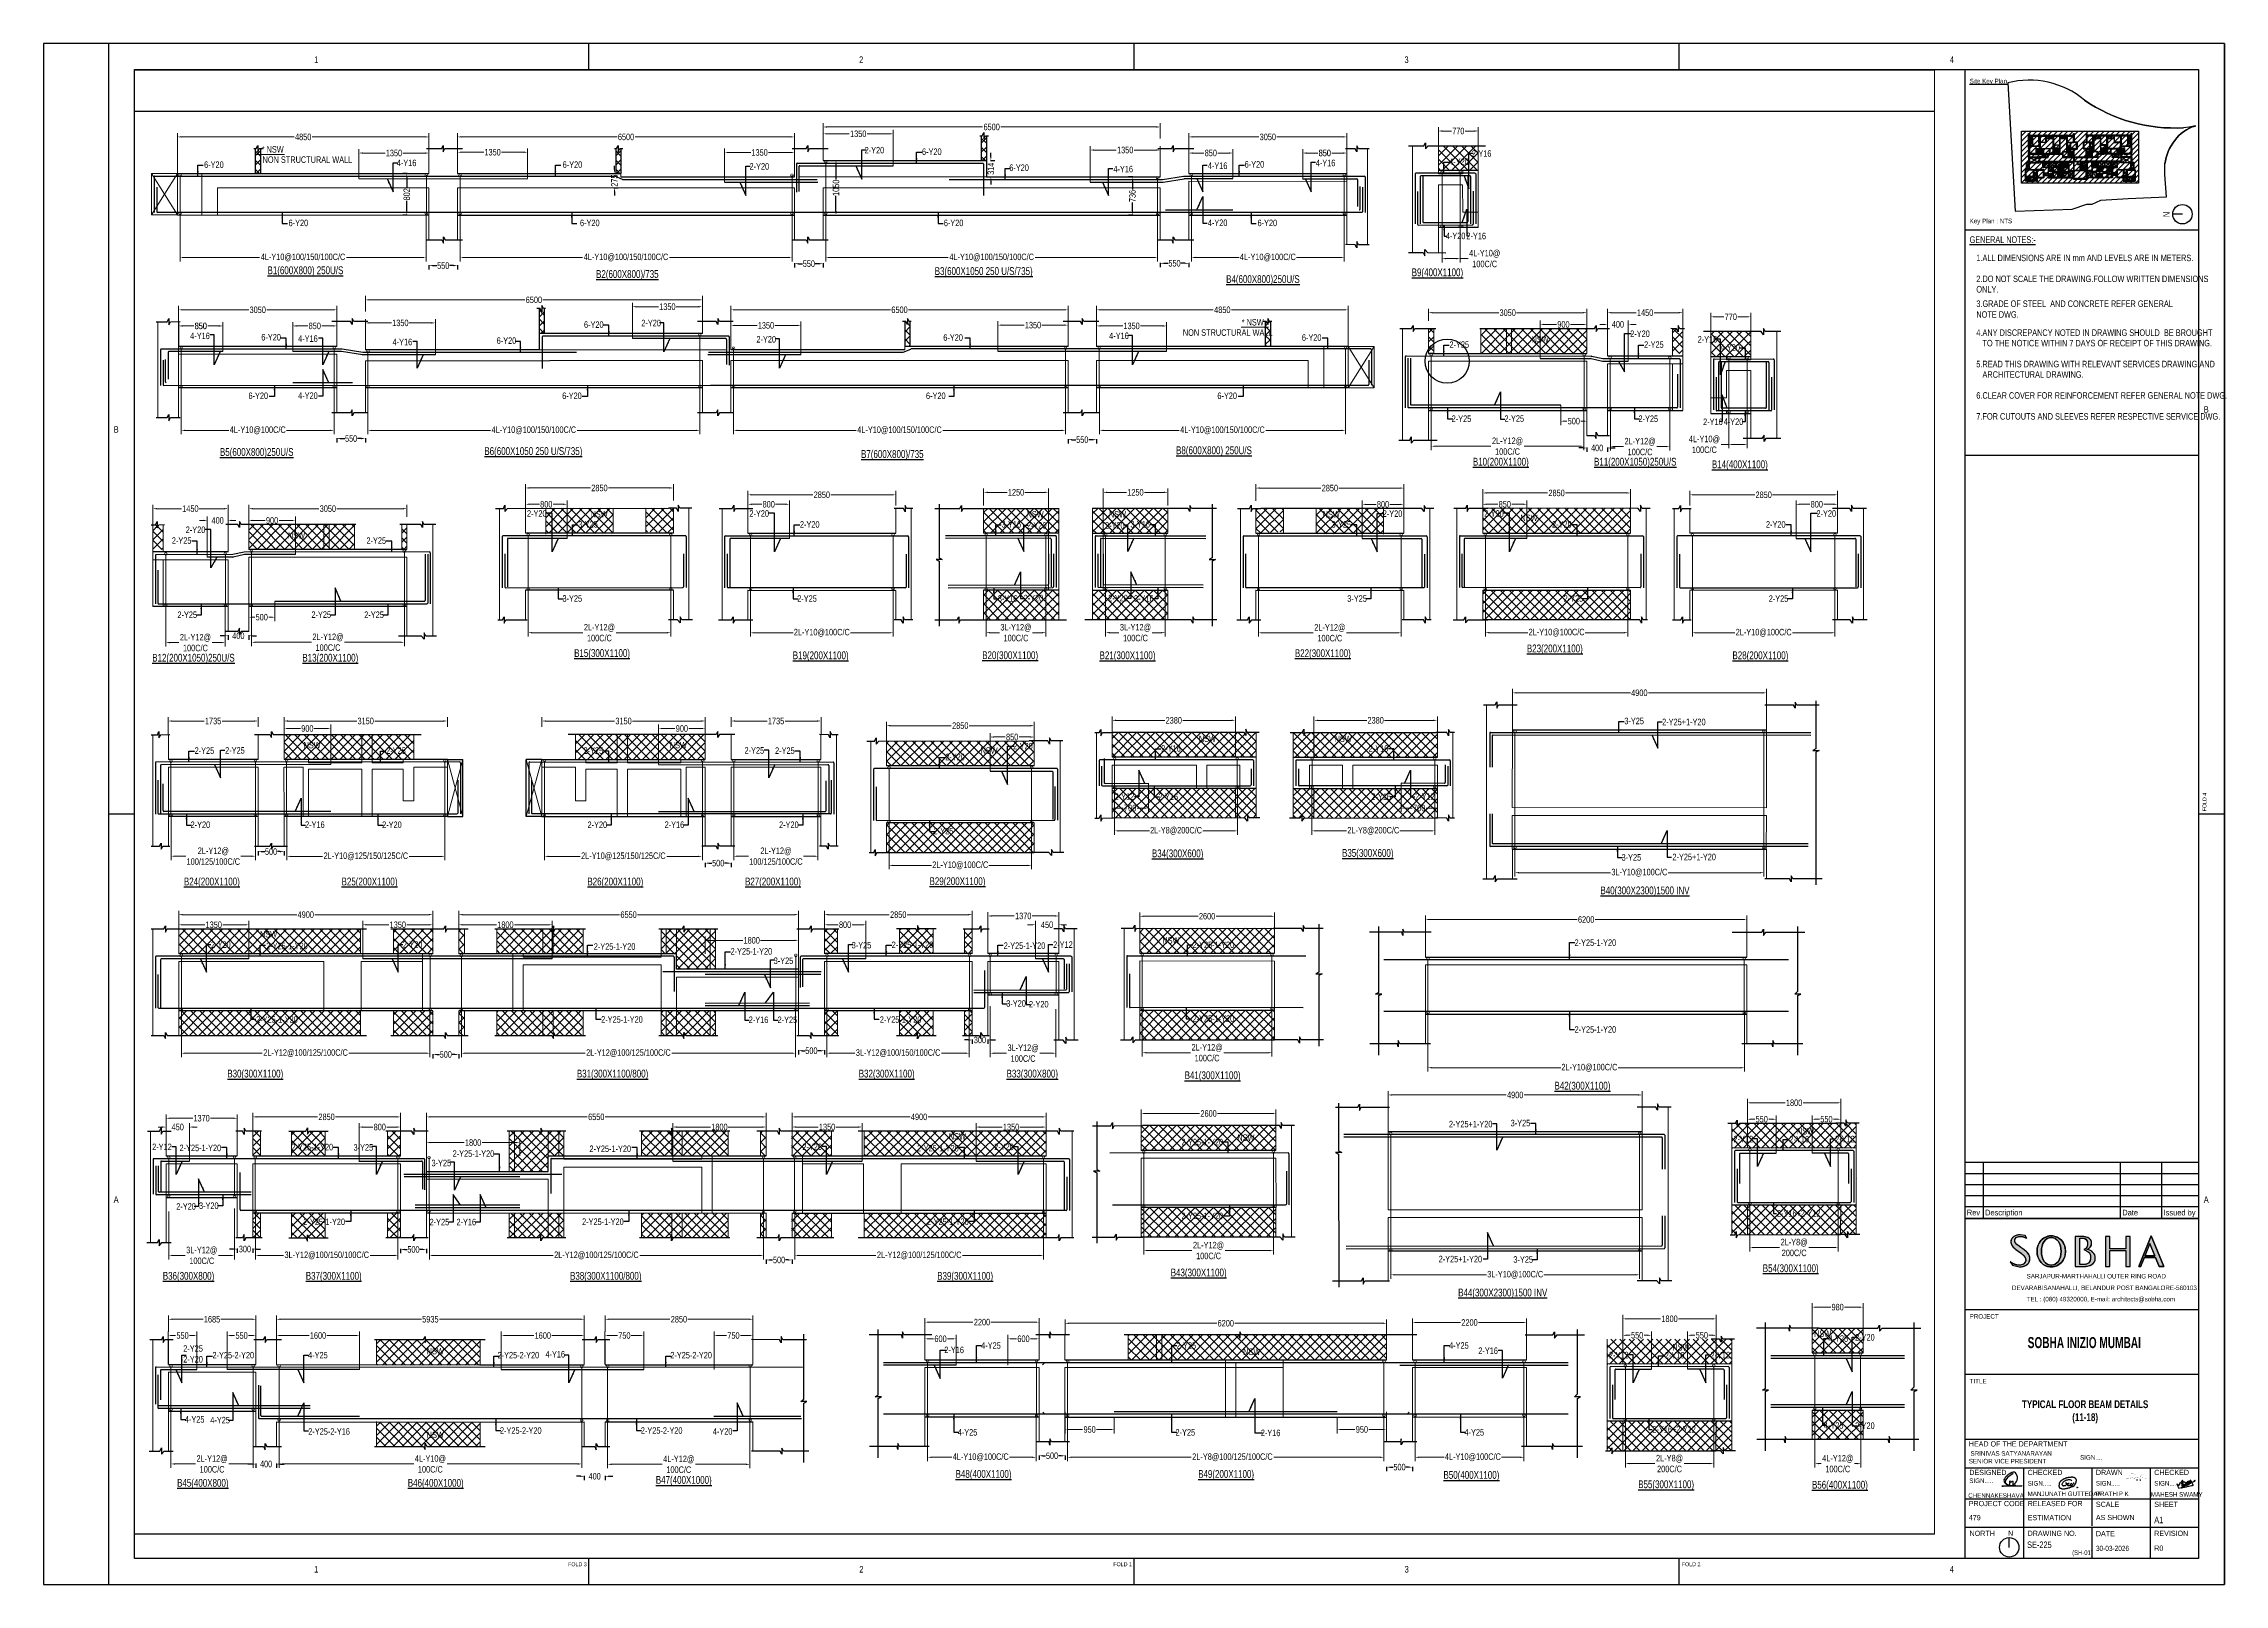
# Paper-space layout 'SE-225_10TH FLOOR BEAM DETAILS_R0_(SH-01)' of a CAD drawing. Header units: millimetres. Extents: x 3144 to 3985, y 301 to 895.
# The model-space entities are those that its viewports show. They can reach past a viewport. Long polylines and large blocks are cut down to what shows.
import ezdxf
from ezdxf.enums import TextEntityAlignment as Align

# ---------------------------------------------------------------- set-up
doc = ezdxf.new("R2010")
doc.units = ezdxf.units.MM
doc.header["$LTSCALE"] = 100
doc.header["$MEASUREMENT"] = 0
for name, pattern in [('CONTINU', [0]), ('HIDDEN', [0.375, 0.25, -0.125]), ('Title Dash Lines', [12, 6, -6])]:
    doc.linetypes.add(name, pattern=pattern)
doc.layers.get('Defpoints').update_dxf_attribs({"color": 1, "lineweight": 0})
for name, color, linetype in [('-S-ARROW', 253, 'Continuous'), ('-S-BMNO', 1, 'Continuous'), ('-S-MISC', 8, 'Continuous'), ('-S-WING 3 FOOTING NO', 6, 'Continuous'), ('-STR-BEAM', 7, 'CONTINU'), ('-STR-REINF', 3, 'Continuous'), ('A-ANNO-NOTE', 131, 'Continuous'), ('A-DETL-____-OTLN', 90, 'Continuous'), ('A-DETL-THIN', 151, 'Continuous'), ('Beam Nos', 7, 'Continuous'), ('G-ANNO-SCHD', 231, 'Continuous'), ('G-ANNO-TEXT', 231, 'Continuous'), ('G-ANNO-TTLB', 6, 'Continuous'), ('G-ANNO-TTLB-THIN', 151, 'Continuous'), ('S-SIGNS', 90, 'Continuous'), ('SOBHA ELEMENT NAMING', 7, 'Continuous')]:
    doc.layers.add(name, color=color, linetype=linetype)
for name, color, linetype, lineweight in [('-S-STIRRUPS DIM', 6, 'Continuous', 9), ('-S-STIRUP', 11, 'Continuous', 9), ('-S-TEXT', 6, 'Continuous', 0), ('-STR-COLUMN', 5, 'HIDDEN', 13), ('A-ANNO-TAGS-RMFT', 8, 'Continuous', 20), ('A-ANNO-TAGS-RMMT', 3, 'Continuous', 20), ('S-COL HATCH', 9, 'Continuous', 0), ('SLAB LINE', 254, 'HIDDEN', 20)]:
    doc.layers.add(name, color=color, linetype=linetype, lineweight=lineweight)
doc.styles.add('Arial Narrow', font='ARIALN.TTF', dxfattribs={"height": 300})
doc.styles.add('Arial Narrow_1', font='ARIALN.TTF', dxfattribs={"height": 1.75})
doc.styles.add('Arial Narrow_2', font='ARIALN.TTF', dxfattribs={"height": 2.5})
doc.styles.add('Arial Narrow_3', font='ARIALN.TTF', dxfattribs={"height": 2})
doc.styles.add('Arial Narrow_4', font='ARIALN.TTF', dxfattribs={"height": 3})
doc.styles.add('Arial Narrow_B_2', font='ARIALNB.TTF', dxfattribs={"width": 0.8, "height": 4})
doc.styles.add('BEAM-LS', font='romans.shx', dxfattribs={"width": 0.8})
doc.styles.add('Dim.s & Anno.(Misc.)', font='ARIALN.TTF')
doc.styles.add('SOBHA', font='swisscl.ttf', dxfattribs={"width": 0.9})
doc.styles.add('sobha.sed', font='swisscl.ttf')
doc.styles.add('Swis721 LtCn BT_3', font='swisscl.ttf', dxfattribs={"height": 125})
doc.styles.add('Swis721 LtCn BT_4', font='swisscl.ttf', dxfattribs={"height": 2.5})
doc.styles.add('Swis721 LtCn BT_6', font='swisscl.ttf', dxfattribs={"height": 2.449923})
doc.styles.add('Swis721 LtCn BT_B_1', font='', dxfattribs={"height": 3})
doc.styles.get('Swis721 LtCn BT_B_1').set_extended_font_data('Swis721 LtCn BT', bold=True)
doc.dimstyles.new('S-50', dxfattribs={"dimscale": 50, "dimtxt": 2.5, "dimasz": 2, "dimexe": 0.5, "dimexo": 0.25, "dimgap": 0.25, "dimtad": 0, "dimdec": 0, "dimrnd": 0.0005, "dimzin": 0, "dimdsep": 46, "dimtxsty": 'sobha.sed', "dimblk": 'OBLIQUE', "dimcen": 0.09, "dimclrd": 8, "dimclre": 8, "dimclrt": 6, "dimadec": 0, "dimazin": 0, "dimtfac": 1, "dimtdec": 0, "dimtofl": 0, "dimtmove": 2, "dimatfit": 3, "dimfxl": 0.18, "dimtolj": 1, "dimtzin": 0, "dimlwd": -1, "dimlwe": -1, "dimarcsym": 0})
doc.dimstyles.new('S-DIM50', dxfattribs={"dimscale": 50, "dimtxt": 2.5, "dimasz": 1.5, "dimexe": 1.5, "dimexo": 1, "dimgap": 0.5, "dimtad": 0, "dimdec": 0, "dimzin": 0, "dimdsep": 46, "dimtxsty": 'SOBHA', "dimcen": 0.09, "dimclrd": 256, "dimclre": 256, "dimclrt": 6, "dimadec": 5, "dimazin": 0, "dimtfac": 1, "dimtdec": 0, "dimtofl": 0, "dimtmove": 0, "dimatfit": 3, "dimfxl": 0.18, "dimtolj": 1, "dimtzin": 0, "dimlwd": -1, "dimlwe": -1, "dimarcsym": 0})
doc.dimstyles.new('STIRUP', dxfattribs={"dimscale": 50, "dimtxt": 2.5, "dimasz": 2.2, "dimexe": 0, "dimexo": 0, "dimgap": 0.5, "dimtad": 0, "dimdec": 0, "dimzin": 0, "dimdsep": 46, "dimtxsty": 'BEAM-LS', "dimblk": 'DOTSMALL', "dimcen": 0.09, "dimclrd": 256, "dimclre": 256, "dimclrt": 256, "dimadec": 5, "dimazin": 0, "dimtfac": 1, "dimtdec": 0, "dimtofl": 0, "dimtmove": 0, "dimatfit": 3, "dimldrblk": 'DOTSMALL', "dimfxl": 0, "dimfxlon": 1, "dimtolj": 1, "dimtzin": 0, "dimlwd": -1, "dimlwe": -1, "dimarcsym": 0})
pattern_1 = [(45, (-31099336.61, 20634706.9), (0, 84.85281374), [180, -60]), (135, (-31099294.183, 20634749.33), (7e-15, 84.85281374), [180, -60])]
pattern_2 = [(45, (-31092286.565, 20634806.91), (0, 84.85281374), [180, -60]), (135, (-31092244.14, 20634849.34), (7e-15, 84.85281374), [180, -60])]
pattern_3 = [(315, (21094829.56, 31368697.87), (84.85281374, -2e-14), [180, -60]), (45, (21094871.984, 31368655.44), (84.85281374, -2e-14), [180, -60])]
pattern_4 = [(45, (-31111526.53, 20622021.325), (0, 84.85281374), [180, -60]), (135, (-31111484.106, 20622063.75), (7e-15, 84.85281374), [180, -60])]
pattern_5 = [(315, (21094829.56, 31368697.85), (84.85281374, -2e-14), [180, -60]), (45, (21094871.984, 31368655.425), (84.85281374, -2e-14), [180, -60])]
pattern_6 = [(315, (-31099336.61, 20687817.9), (84.85281374, -1e-14), [180, -60]), (45, (-31099294.183, 20687775.475), (84.85281374, -2e-14), [180, -60])]
pattern_7 = [(45, (-31022957.61, 20658702.9), (0, 84.85281374), [180, -60]), (135, (-31022915.183, 20658745.33), (7e-15, 84.85281374), [180, -60])]
pattern_8 = [(45, (-31015907.565, 20658802.91), (0, 84.85281374), [180, -60]), (135, (-31015865.14, 20658845.34), (7e-15, 84.85281374), [180, -60])]
pattern_9 = [(315, (21171208.56, 31392693.87), (84.85281374, -2e-14), [180, -60]), (45, (21171250.984, 31392651.44), (84.85281374, -2e-14), [180, -60])]
pattern_10 = [(45, (-31035147.53, 20646017.325), (0, 84.85281374), [180, -60]), (135, (-31035105.106, 20646059.75), (7e-15, 84.85281374), [180, -60])]
pattern_11 = [(315, (21171208.56, 31392693.85), (84.85281374, -2e-14), [180, -60]), (45, (21171250.984, 31392651.425), (84.85281374, -2e-14), [180, -60])]
pattern_12 = [(315, (-31022957.61, 20711813.9), (84.85281374, -1e-14), [180, -60]), (45, (-31022915.183, 20711771.475), (84.85281374, -2e-14), [180, -60])]
pattern_13 = [(45, (232899.2, 19893.83), (-88.38835, 88.38835), []), (135, (232899.2, 19893.83), (-88.38835, -88.38835), [])]
pattern_14 = [(45, (282176.72, 6743.27), (-88.38835, 88.38835), []), (135, (282176.72, 6743.27), (-88.38835, -88.38835), [])]
pattern_15 = [(45, (264568.77, 3761.9), (-88.38835, 88.38835), []), (135, (264568.77, 3761.9), (-88.38835, -88.38835), [])]
pattern_16 = [(45, (274579.19, 22696.2), (-88.38835, 88.38835), []), (135, (274579.19, 22696.2), (-88.38835, -88.38835), [])]
pattern_17 = [(45, (251846.81, 25290.77), (-88.38835, 88.38835), []), (135, (251846.81, 25290.77), (-88.38835, -88.38835), [])]
pattern_18 = [(45, (237959.83, 27484.62), (-88.38835, 88.38835), []), (135, (237959.83, 27484.62), (-88.38835, -88.38835), [])]
pattern_19 = [(45, (242841.11, 18917.47), (-88.38835, 88.38835), []), (135, (242841.11, 18917.47), (-88.38835, -88.38835), [])]
pattern_20 = [(45, (269979.18, 10235.55), (-88.38835, 88.38835), []), (135, (269979.18, 10235.55), (-88.38835, -88.38835), [])]
pattern_21 = [(45, (269430.5, 6336.93), (-88.38835, 88.38835), []), (135, (269430.5, 6336.93), (-88.38835, -88.38835), [])]
pattern_22 = [(45, (279774.72, 2578.47), (-88.38835, 88.38835), []), (135, (279774.72, 2578.47), (-88.38835, -88.38835), [])]

psp = doc.layouts.new('SE-225_10TH FLOOR BEAM DETAILS_R0_(SH-01)')

# ---------------------------------------------------------------- texts
at = {"layer": 'G-ANNO-TTLB', "attachment_point": 1}
for s, insert, char_height, width, style in [('SOBHA INIZIO MUMBAI', (3908.9, 396.15), 4.2448, 94.8612, 'Arial Narrow_B_2'), ('   (SH-01)', (3924.18, 313.93), 1.806, 20.2394, 'Swis721 LtCn BT_4')]:
    psp.add_mtext(s, dxfattribs=dict(at, insert=insert, char_height=char_height, width=width, style=style))

msp = doc.modelspace()

# ---------------------------------------------------------------- texts
at = {"layer": '-S-BMNO', "color": 4, "linetype": 'Continuous', "style": 'sobha.sed'}
for s, p in [('%%UB1(600X800) 250U/S', (-7099.9, -94397.5, 0)), ('%%UB2(600X800)/735', (-764.9, -94469.5, 0)), ('%%UB3(600X1050 250 U/S/735)', (5764.6, -94412.8, 0)), ('%%UB4(600X800)250U/S', (11383.6, -94567.8, 0)), ('%%UB9(400X1100)', (14962, -94437)), ('%%UB5(600X800)250U/S', (-8017.4, -97900.6, 0)), ('%%UB6(600X1050 250 U/S/735)', (-2919.1, -97882.6, 0)), ('%%UB7(600X800)/735', (4344.4, -97939.3, 0)), ('%%UB8(600X800) 250U/S', (10419, -97867.3, 0)), ('%%UB10(200X1100)', (16141.5, -98087.5, 0)), ('%%UB11(200X1050)250U/S', (18478.2, -98087.5, 0)), ('%%UB14(400X1100)', (20750.6, -98138, 0)), ('%%UB12(200X1050)250U/S', (-9323.3, -101866.2, 0)), ('%%UB13(200X1100)', (-6428.1, -101866.2, 0)), ('%%UB15(300X1100)', (-1188, -101776, 0)), ('%%UB19(200X1100)', (3027.5, -101819.4, 0)), ('%%UB20(300X1100)', (6680.9, -101817.3, 0)), ('%%UB21(300X1100)', (8944.4, -101819.1, 0)), ('%%UB22(300X1100)', (12709.5, -101778.1, 0)), ('%%UB23(200X1100)', (17183.3, -101687.3, 0)), ('%%UB28(200X1100)', (21147, -101819.4, 0)), ('%%UB34(300X600)', (9952.9, -105637.6, 0)), ('%%UB35(300X600)', (13619.5, -105628.7, 0)), ('%%UB24(200X1100)', (-8711.8, -106179.6, 0)), ('%%UB25(200X1100)', (-5671.8, -106179.6, 0)), ('%%UB26(200X1100)', (-932.8, -106179.6, 0)), ('%%UB27(200X1100)', (2107.2, -106179.6, 0)), ('%%UB29(200X1100)', (5664.8, -106173.4, 0)), ('%%UB40(300X2300)1500 INV', (18601.1, -106351.3, 0)), ('%%UB30(300X1100)', (-7875, -109882.3, 0)), ('%%UB31(300X1100/800)', (-1135, -109882.3, 0)), ('%%UB32(300X1100)', (4300, -109882.3, 0)), ('%%UB33(300X800)', (7151, -109882.3, 0)), ('%%UB41(300X1100)', (10584.4, -109914.2, 0)), ('%%UB42(300X1100)', (17716.1, -110115.4, 0)), ('%%UB54(300X1100)', (21731.4, -113634)), ('%%UB36(300X800)', (-9119.1, -113780.9)), ('%%UB37(300X1100)', (-6362.1, -113780.9)), ('%%UB38(300X1100/800)', (-1266.4, -113780.9)), ('%%UB39(300X1100)', (5812.9, -113780.9)), ('%%UB43(300X1100)', (10315.9, -113716.4, 0)), ('%%UB44(300X2300)1500 INV', (15858.1, -114102.5, 0)), ('%%UB45(400X800)', (-8843.5, -117771.3, 0)), ('%%UB46(400X1000)', (-4395.5, -117771.3, 0)), ('%%UB47(400X1000)', (387.5, -117714.3, 0)), ('%%UB48(400X1100)', (6168, -117599.4, 0)), ('%%UB49(200X1100)', (10845, -117599.4, 0)), ('%%UB50(400X1100)', (15575, -117618.4, 0)), ('%%UB55(300X1100)', (19329.4, -117798.8)), ('%%UB56(400X1100)', (22680.3, -117808, 0))]:
    msp.add_text(s, height=150, dxfattribs=at).set_placement(p)
at = {"layer": '-S-TEXT', "color": 6, "style": 'sobha.sed'}
for s, p in [('* NSW', (-7212.8, -92053.5)), ('NON STRUCTURAL WALL', (-7195.8, -92252.5)), ('* NSW', (11684.1, -95386.4)), ('NON STRUCTURAL WALL', (10549.5, -95585.4)), ('NSW', (17274.3, -95719, 0)), ('NSW', (-870.5, -99086.1, 0)), ('NSW', (7535.9, -99088.8, 0)), ('NSW', (9123.6, -99088.8, 0)), ('NSW', (13246.2, -99088.2, 0)), ('NSW', (17058.5, -99157.1, 0)), ('NSW', (-6706.7, -99497.7, 0)), ('NSW', (-6406.9, -103538.1, 0)), ('NSW', (656.4, -103538.1, 0)), ('NSW', (10857.1, -103415.9, 0)), ('NSW', (13475.6, -103415.9, 0)), ('NSW', (6647.7, -103643.2, 0)), ('NSW', (-7245.3, -107183.2, 0)), ('NSW', (10154.1, -107301.9, 0)), ('NSW', (6037.5, -111081.8, 0)), ('NSW', (11600.4, -111104.2, 0)), ('NSW', (22389.9, -110981.1, 0)), ('NSW', (22720.6, -114884, 0)), ('NSW', (-4030.1, -115219.4, 0)), ('NSW', (11713, -115232.4, 0)), ('NSW', (19987.9, -115145.9, 0)), ('NSW', (-4030.1, -116833.3, 0))]:
    msp.add_text(s, height=125, dxfattribs=at).set_placement(p)
at = {"layer": '-S-TEXT', "color": 6, "char_height": 125, "style": 'sobha.sed'}
for s, insert, attachment_point in [('\\A1;2-Y20', (4791.1, -92071.2), 9), ('\\A1;6-Y20', (5519.6, -91974.7, 0), 1), ('\\A1;2-Y16', (16500.1, -92008.4, 0), 3), ('\\A1;6-Y20', (-8322.9, -92223.5, 0), 1), ('\\A1;4-Y16', (-4229.8, -92189.5, 0), 3), ('\\A1;6-Y20', (-1408.9, -92223.5, 0), 1), ('\\A1;2-Y20', (2572.1, -92384.2), 9), ('\\A1;6-Y20', (7202.8, -92282.7, 0), 1), ('\\A1;4-Y16', (9210.4, -92309.2), 1), ('\\A1;4-Y16', (11031.4, -92244.3, 0), 1), ('\\A1;6-Y20', (11741.2, -92217.4, 0), 1), ('\\A1;4-Y16', (13112.4, -92191.3, 0), 1), ('\\A1;4-Y20', (15686.1, -92167.3), 1), ('\\A1;6-Y20', (-6693.9, -93346.6, 0), 1), ('\\A1;6-Y20', (-1074.9, -93346.6, 0), 1), ('\\A1;6-Y20', (5940.1, -93346.6, 0), 1), ('\\A1;4-Y20', (11031.4, -93470.6, 0), 7), ('\\A1;6-Y20', (11989.1, -93346.6, 0), 1), ('\\A1;4-Y20', (15620.3, -93596.9), 1), ('\\A1;2-Y16', (16395.1, -93599.4, 0), 3), ('\\A1;6-Y20', (-620.2, -95307.5, 0), 3), ('\\A1;2-Y20', (108.2, -95404), 7), ('\\A1;4-Y16', (-8213, -95524.1, 0), 3), ('\\A1;6-Y20', (-6841.9, -95550.2, 0), 3), ('\\A1;4-Y16', (-6132, -95577.1, 0), 3), ('\\A1;4-Y16', (-4311, -95642), 3), ('\\A1;6-Y20', (-2303.5, -95615.5, 0), 3), ('\\A1;2-Y20', (2327.2, -95717), 7), ('\\A1;6-Y20', (6308.2, -95556.4, 0), 3), ('\\A1;4-Y16', (9129.1, -95522.4, 0), 1), ('\\A1;6-Y20', (13222.2, -95556.4, 0), 3), ('\\A1;2-Y25', (15690.2, -95691.6, 0), 1), ('\\A1;2-Y20', (19553, -95483.4, 0), 3), ('\\A1;2-Y25', (19443.2, -95691.6, 0), 1), ('\\A1;2-Y16', (20476, -95590.3, 0), 1), ('\\A1;4-Y20', (21290, -95749.3, 0), 3), ('\\A1;6-Y20', (-7089.8, -96679.4, 0), 3), ('\\A1;4-Y20', (-6132, -96803.4, 0), 9), ('\\A1;6-Y20', (-1040.8, -96679.4, 0), 3), ('\\A1;6-Y20', (5974.2, -96679.4, 0), 3), ('\\A1;6-Y20', (11593.2, -96679.4, 0), 3), ('\\A1;2-Y25', (15733.2, -97121.2, 0), 1), ('\\A1;2-Y25', (17128.7, -97118.2, 0), 3), ('\\A1;2-Y25', (19335.2, -97121.2, 0), 1), ('\\A1;2-Y16', (20581, -97181.3, 0), 1), ('\\A1;4-Y20', (21355.8, -97178.9, 0), 3), ('\\A1;2-Y20', (-2097, -98948.1, 0), 1), ('\\A1;3-Y25', (-1108.9, -99156.4, 0), 1), ('\\A1;2-Y20', (2192, -98948.1, 0), 1), ('\\A1;2-Y20', (3166.2, -99158.5, 0), 1), ('\\A1;3-Y16', (7052.9, -99156.4, 0), 1), ('\\A1;2-Y20', (7920.2, -99178.5, 0), 3), ('\\A1;2-Y20', (9047.7, -99178.5, 0), 1), ('\\A1;3-Y16', (9915, -99156.4, 0), 3), ('\\A1;3-Y25', (13792.9, -99158.5, 0), 3), ('\\A1;2-Y20', (14781, -98950.2, 0), 3), ('\\A1;2-Y20', (16360, -98948.1, 0), 1), ('\\A1;2-Y20', (18046.2, -99156.4, 0), 3), ('\\A1;2-Y20', (22170.8, -99158.5, 0), 3), ('\\A1;2-Y20', (23145, -98948.1, 0), 3), ('\\A1;2-Y25', (-8567.2, -99470.3, 0), 3), ('\\A1;2-Y20', (-8677.1, -99262.1, 0), 1), ('\\A1;2-Y25', (-4814.2, -99470.3, 0), 3), ('\\A1;2-Y25', (-8459.3, -100899.9, 0), 3), ('\\A1;2-Y25', (-6252.8, -100897, 0), 1), ('\\A1;2-Y25', (-4857.3, -100899.9, 0), 3), ('\\A1;3-Y25', (-1412.7, -100586, 0), 1), ('\\A1;2-Y25', (3113.3, -100588.1, 0), 1), ('\\A1;3-Y16', (6982, -100586, 0), 1), ('\\A1;2-Y20', (7857.2, -100705.7, 0), 9), ('\\A1;2-Y20', (9110.7, -100705.7, 0), 7), ('\\A1;3-Y16', (9985.8, -100586, 0), 3), ('\\A1;3-Y25', (14096.8, -100588.1, 0), 3), ('\\A1;2-Y25', (18269.1, -100586, 0), 3), ('\\A1;2-Y25', (22223.7, -100588.1, 0), 3), ('\\A1;3-Y25', (19061.9, -102947.4, 0), 1), ('\\A1;2-Y25+1-Y20', (20629.1, -102967.2, 0), 3), ('\\A1;2-Y20', (7654.5, -103434.2, 0), 3), ('\\A1;2-Y25', (-7539.9, -103514.6, 0), 3), ('\\A1;2-Y25', (2097.8, -103514.6, 0), 1), ('\\A1;2-Y20', (5968.3, -103642.5, 0), 1), ('\\A1;2-Y16', (10131.2, -103476.7, 0), 1), ('\\A1;2-Y16', (14509.8, -103476.7, 0), 3), ('\\A1;2-Y12', (9611.5, -104529.3, 0), 9), ('\\A1;2-Y16', (10078.4, -104406.3, 0), 1), ('\\A1;2-Y16', (14562.6, -104406.3, 0), 3), ('\\A1;2-Y12', (15029.5, -104529.3, 0), 7), ('\\A1;2-Y20', (-8583.4, -104948.3, 0), 1), ('\\A1;2-Y16', (-5998.7, -104946.4, 0), 3), ('\\A1;2-Y20', (-4890.4, -104948.3, 0), 1), ('\\A1;2-Y20', (-551.7, -104948.3, 0), 3), ('\\A1;2-Y16', (556.6, -104946.4, 0), 1), ('\\A1;2-Y20', (3141.3, -104948.3, 0), 3), ('\\A1;2-Y25', (5745.5, -105072.1, 0), 1), ('\\A1;3-Y25', (19009, -105577, 0), 1), ('\\A1;2-Y25+1-Y20', (20828.1, -105569.3, 0), 3), ('\\A1;2-Y25-1-Y20', (18102.5, -107221.1, 0), 1), ('\\A1;2-Y20', (-7811, -107258.7, 0), 3), ('\\A1;2-Y25-1-Y20', (-7127.2, -107285.2, 0), 1), ('\\A1;2-Y20', (-4113, -107258.1, 0), 3), ('\\A1;2-Y25-1-Y20', (-809.3, -107295.5, 0), 1), ('\\A1;2-Y25-1-Y20', (1828.4, -107388, 0), 1), ('\\A1;3-Y25', (3037.8, -107569.6, 0), 3), ('\\A1;3-Y25', (4541.8, -107269.2, 0), 3), ('\\A1;2-Y25-1-Y20', (4935.1, -107262.7, 0), 1), ('\\A1;2-Y25-1-Y20', (7094.7, -107279, 0), 1), ('\\A1;2-Y12', (8425.5, -107258.7, 0), 3), ('\\A1;2-Y25-1-Y20', (10737.1, -107262.7, 0), 1), ('\\A1;3-Y20', (7144.3, -108393.1, 0), 1), ('\\A1;2-Y20', (7959.8, -108406.9, 0), 3), ('\\A1;2-Y25-1-Y20', (-7319.2, -108701.5, 0), 1), ('\\A1;2-Y25-1-Y20', (-667.3, -108701.5, 0), 1), ('\\A1;2-Y16', (2556.8, -108708, 0), 3), ('\\A1;2-Y25', (3112.8, -108708, 0), 3), ('\\A1;2-Y25-1-Y20', (4706.1, -108703.7, 0), 1), ('\\A1;2-Y25-1-Y20', (10737.1, -108686.1, 0), 1), ('\\A1;2-Y25-1-Y20', (18102.5, -108894, 0), 1), ('\\A1;2-Y25+1-Y20', (15680.5, -110718.4, 0), 1), ('\\A1;3-Y25', (17247.8, -110698.6, 0), 3), ('\\A1;2-Y12', (21166.8, -111006.2, 0), 1), ('\\A1;2-Y16', (22245.8, -111008.4), 1), ('\\A1;2-Y12', (23504, -111006.2, 0), 3), ('\\A1;2-Y12', (-9325, -111157.3, 0), 1), ('\\A1;2-Y25-1-Y20', (-7994.2, -111177.6, 0), 3), ('\\A1;2-Y25-1-Y20', (-5834.7, -111161.3), 3), ('\\A1;3-Y25', (-5441.4, -111167.8, 0), 1), ('\\A1;2-Y25-1-Y20', (-2728, -111286.6, 0), 3), ('\\A1;2-Y25-1-Y20', (-90.3, -111194.1), 3), ('\\A1;2-Y20', (3213.4, -111156.7, 0), 1), ('\\A1;2-Y25-1-Y20', (6227.7, -111183.8), 3), ('\\A1;2-Y20', (6911.4, -111157.3, 0), 1), ('\\A1;2-Y25-1-Y20', (11325.7, -111064.9, 0), 3), ('\\A1;3-Y25', (-3937.4, -111468.2, 0), 1), ('\\A1;2-Y20', (-8859.4, -112305.5, 0), 1), ('\\A1;3-Y20', (-8043.8, -112291.7, 0), 3), ('\\A1;2-Y25-1-Y20', (-5605.7, -112602.3), 3), ('\\A1;2-Y25', (-3975.4, -112606.6, 0), 1), ('\\A1;2-Y16', (-3456.4, -112606.6, 0), 1), ('\\A1;2-Y25-1-Y20', (-232.3, -112600.1), 3), ('\\A1;2-Y25-1-Y20', (6419.7, -112600.1), 3), ('\\A1;2-Y25-1-Y20', (11325.7, -112488.3, 0), 3), ('\\A1;2-Y16+2-Y12', (22005, -112438), 1), ('\\A1;2-Y25+1-Y20', (15481.6, -113320.4, 0), 1), ('\\A1;3-Y25', (17300.7, -113328.2, 0), 3), ('\\A1;2-Y25\\P-2-Y20', (-8346.7, -115043.5), 3), ('\\A1;2-Y25-2-Y20', (-7358.7, -115172.5), 3), ('\\A1;4-Y25', (-6317.3, -115172.5), 1), ('\\A1;2-Y25-2-Y20', (-1862, -115172.5), 3), ('\\A1;4-Y16', (-1363.3, -115155.5), 3), ('\\A1;2-Y25-2-Y20', (1469, -115172.5), 3), ('\\A1;2-Y16', (6327.9, -115197.8, 0), 9), ('\\A1;4-Y25', (7038.7, -114985.4, 0), 3), ('\\A1;2-Y25', (10804.7, -114985.4, 0), 3), ('\\A1;4-Y25', (16060.7, -114985.4, 0), 3), ('\\A1;2-Y16', (16246.1, -115086.8, 0), 1), ('\\A1;2-Y12', (18764.8, -115171, 0), 1), ('\\A1;2-Y16', (19843.8, -115173.2), 1), ('\\A1;2-Y12', (21102, -115171, 0), 3), ('\\A1;4-Y25', (23377, -114853, 0), 3), ('\\A1;2-Y20', (23888.8, -114956.1, 0), 9), ('\\A1;4-Y25', (-8693.7, -116410, 0), 1), ('\\A1;4-Y25', (-8203.1, -116424.8, 0), 1), ('\\A1;2-Y25-2-Y16', (-5512.1, -116643, 0), 3), ('\\A1;2-Y25-2-Y20', (-1816, -116626), 3), ('\\A1;2-Y25-2-Y20', (901, -116626), 3), ('\\A1;4-Y20', (1486, -116643, 0), 1), ('\\A1;4-Y25', (6586.8, -116660, 0), 3), ('\\A1;2-Y25', (10785.8, -116660, 0), 3), ('\\A1;2-Y16', (12430.9, -116670.8, 0), 3), ('\\A1;4-Y25', (16357.8, -116660, 0), 3), ('\\A1;2-Y16+2-Y12', (19603, -116602.8), 1), ('\\A1;4-Y25', (23288.1, -116527.6, 0), 3), ('\\A1;2-Y20', (23888.8, -116531.8, 0), 3)]:
    msp.add_mtext(s, dxfattribs=dict(at, insert=insert, attachment_point=attachment_point))
at = {"layer": '-S-TEXT', "color": 6, "char_height": 125, "width": 362.913, "style": 'sobha.sed'}
for insert, attachment_point in [((-8506.3, -103518.7, 0), 1), ((-4813.3, -103518.7, 0), 1), ((-628.8, -103518.7, 0), 3), ((3064.2, -103518.7, 0), 3)]:
    msp.add_mtext('\\A1;2-Y25', dxfattribs=dict(at, insert=insert, attachment_point=attachment_point))

# ---------------------------------------------------------------- blocks, each defined once
blk = doc.blocks.new('MAHESH SIGN')
at = {"layer": 'SOBHA ELEMENT NAMING', "color": 3}
blk.add_open_spline([(-1672305, 1301168), (-1672305, 1301184), (-1672305, 1301215), (-1672305, 1301263), (-1672305, 1301294), (-1672307, 1301351), (-1672277, 1301228), (-1672228, 1301294), (-1672172, 1301348), (-1672187, 1301256), (-1672162, 1301149), (-1672209, 1301217), (-1672162, 1301264), (-1672124, 1301289), (-1672100, 1301356), (-1672144, 1301344), (-1672166, 1301312), (-1672107, 1301297), (-1672072, 1301273), (-1672058, 1301237), (-1672045, 1301197), (-1672079, 1301162), (-1672127, 1301163), (-1672141, 1301198), (-1672144, 1301221), (-1672126, 1301254), (-1672125, 1301212), (-1672119, 1301199), (-1672104, 1301166), (-1672094, 1301239), (-1672085, 1301181), (-1672056, 1301190), (-1672062, 1301215), (-1672070, 1301258), (-1672050, 1301226), (-1672064, 1301218), (-1672066, 1301204), (-1672071, 1301183), (-1672038, 1301170), (-1672019, 1301203), (-1672035, 1301237), (-1672079, 1301233), (-1672014, 1301223), (-1672022, 1301165), (-1672007, 1301215), (-1672030, 1301270), (-1672010, 1301234), (-1672003, 1301214), (-1672000, 1301197), (-1671998, 1301169), (-1672006, 1301211), (-1672010, 1301232), (-1671997, 1301246), (-1671987, 1301261), (-1671977, 1301238), (-1671981, 1301219), (-1671976, 1301205), (-1671975, 1301188), (-1671985, 1301203), (-1671983, 1301216), (-1671983, 1301232), (-1671978, 1301244), (-1671975, 1301251), (-1671970, 1301254), (-1671965, 1301251), (-1671960, 1301233), (-1671950, 1301210), (-1671942, 1301189), (-1671947, 1301169), (-1671959, 1301206), (-1671949, 1301221), (-1671951, 1301242), (-1671950, 1301251), (-1671949, 1301264), (-1671936, 1301242), (-1671934, 1301230), (-1671932, 1301216), (-1671933, 1301199), (-1671919, 1301193), (-1671922, 1301179), (-1671901, 1301196), (-1671911, 1301215), (-1671909, 1301234), (-1671907, 1301271), (-1671904, 1301210), (-1671892, 1301178), (-1671909, 1301129), (-1671899, 1301072), (-1672003, 1301110), (-1672077, 1301119), (-1672359, 1301185), (-1672084, 1301171), (-1671954, 1301165), (-1671882, 1301184), (-1671780, 1301168), (-1671794, 1301204), (-1671811, 1301195), (-1671824, 1301188)], degree=3, knots=[0, 0, 0, 0, 48.181473, 94.613284, 138.259686, 155.904179, 224.738681, 279.736688, 330.138654, 402.022515, 479.904069, 512.206872, 573.861185, 638.863537, 679.101846, 713.805527, 728.477406, 786.377978, 825.584619, 867.444774, 896.971798, 946.367113, 986.070655, 1019.613906, 1044.024664, 1064.3611, 1090.585977, 1115.586241, 1130.258119, 1164.423839, 1195.402532, 1205.041833, 1242.682438, 1263.496009, 1285.994984, 1296.910366, 1305.65545, 1326.024566, 1354.8231, 1376.521851, 1422.758958, 1434.051149, 1478.06236, 1508.244818, 1535.997912, 1583.121901, 1600.542131, 1628.645076, 1649.634806, 1662.007076, 1686.271489, 1718.652134, 1734.30206, 1746.397436, 1758.626649, 1788.895798, 1805.163194, 1813.173762, 1821.25242, 1839.530073, 1858.56975, 1865.936011, 1878.354031, 1881.0034, 1881.816645, 1894.360755, 1932.936714, 1959.07056, 1962.867593, 1985.03092, 2014.356147, 2030.360622, 2043.11179, 2045.324462, 2066.355014, 2076.853385, 2089.71325, 2108.335291, 2120.781721, 2126.672799, 2139.049659, 2165.9961, 2183.807343, 2207.541832, 2227.688907, 2300.89779, 2338.755754, 2382.215194, 2424.047682, 2581.125356, 2740.20899, 2928.080748, 3033.107047, 3166.26083, 3211.819498, 3223.83985, 3256.454987, 3256.454987, 3256.454987, 3256.454987], dxfattribs=at)
blk = doc.blocks.new('A$Ca6a54176')
at = {"layer": 'A-DETL-____-OTLN', "color": 7, "linetype": 'Continuous'}
for points, knots in [([(-10.4, 6), (-10.5, 6.1), (-10.9, 6.5), (-11.8, 6.4), (-12.7, 6.4), (-13.6, 6), (-14.4, 5.6), (-15.1, 5.1), (-15.3, 4.5), (-15.5, 4.2), (-15.5, 3.9), (-15.3, 3.7), (-15.1, 3.5), (-14.8, 3.4), (-14.3, 3.5), (-13.9, 3.4), (-13.6, 3.7), (-13.3, 3.8), (-13, 4.1), (-13, 4.3), (-13, 4.5), (-13.2, 4.7), (-13.7, 4.9), (-13.3, 4.7), (-13.1, 4.7), (-12.9, 4.6), (-12.6, 4.6), (-12.3, 4.6), (-12.1, 4.7), (-11.7, 4.8), (-12.4, 4.4), (-12.4, 4.2), (-12.6, 3.9), (-12.7, 3.8), (-12.6, 3.6), (-12.3, 3.5), (-12, 3.5), (-11.7, 3.5), (-11.5, 3.6), (-11.3, 3.8), (-11.2, 4), (-11, 4.2), (-10.8, 4.4), (-10.5, 4.9), (-10.9, 4.3), (-11.2, 4.2), (-11.2, 4), (-11.4, 3.8), (-11.3, 3.6), (-11.2, 3.5), (-11, 3.5), (-10.8, 3.5), (-10.7, 3.6), (-10.5, 3.7), (-10.3, 3.7), (-10.2, 3.9), (-10, 4.1), (-9.8, 4.4), (-9.7, 4.5), (-9.4, 4.9), (-9.6, 4.7), (-9.6, 4.5), (-9.9, 4.3), (-10, 4.2), (-10.1, 4), (-10.2, 3.9), (-10.2, 3.7), (-10.3, 3.6), (-10.3, 3.5), (-10.4, 3.4), (-10.4, 3.3), (-10.3, 3.1), (-10.3, 3), (-10.1, 3), (-9.9, 3), (-9.8, 3.1), (-9.6, 3.2), (-9.4, 3.3), (-9.2, 3.5), (-9.1, 3.7), (-8.9, 3.9), (-8.8, 4.1), (-8.6, 4.3), (-8.5, 4.6), (-8.4, 4.8), (-8.3, 5.1), (-8.3, 5.4), (-8.2, 5.7), (-8, 6), (-8.1, 6.2), (-8.2, 6.4), (-8.2, 6.6), (-8.2, 6.9), (-8.5, 7.1), (-8.7, 7.3), (-9.1, 7.5), (-9.4, 7.7), (-9.6, 7.6), (-9.9, 7.7), (-10.1, 7.8), (-10.4, 7.7), (-10.7, 7.8), (-11, 7.7), (-11.3, 7.6), (-11.6, 7.8), (-11.8, 7.6), (-12.2, 7.6), (-12.5, 7.6), (-12.7, 7.3), (-13.1, 7.5), (-13.2, 7.3), (-13.5, 7.3), (-13.6, 7.2), (-13.9, 7.1), (-14.1, 6.9), (-14.4, 7), (-14.6, 6.8), (-14.8, 6.7), (-15, 6.6), (-15.2, 6.5), (-15.4, 6.3), (-15.6, 6.2), (-15.8, 6), (-16.2, 5.9), (-16.2, 5.5), (-16.7, 5.4), (-16.7, 5), (-16.9, 4.8), (-17, 4.5), (-17, 4.1), (-17, 3.8), (-17, 3.6), (-17.2, 3.3), (-16.8, 3.1), (-17.1, 2.7), (-16.8, 2.6), (-16.7, 2.3), (-16.4, 2.2), (-16.1, 2.1), (-15.8, 1.9), (-15.5, 1.9), (-15.3, 1.8), (-15, 1.9), (-14.8, 1.9), (-14.5, 1.9), (-14.1, 1.9), (-13.8, 2), (-13.4, 1.9), (-13, 2.1), (-12.6, 2.2), (-12.2, 2.3), (-11.8, 2.3), (-11.4, 2.5), (-11, 2.7), (-10.8, 2.8), (-10.6, 3), (-10.6, 2.9), (-10.5, 2.8), (-10.7, 2.8), (-10.7, 2.9), (-10.6, 2.9), (-10.5, 2.9), (-10.6, 2.9), (-10.6, 2.9)], [0, 0, 0, 0, 0.595176, 1.513654, 2.515251, 3.380629, 4.416817, 5.17749, 5.76398, 6.176027, 6.420162, 6.694908, 6.965884, 7.327446, 7.644493, 8.313464, 8.528829, 8.880373, 9.329952, 9.497914, 9.598839, 9.855178, 10.268658, 10.413839, 10.823798, 10.965602, 11.223245, 11.545481, 11.828078, 11.985934, 12.450008, 12.919347, 13.072283, 13.23817, 13.339119, 13.632791, 14.038161, 14.287628, 14.525186, 14.756259, 15.015383, 15.287454, 15.616726, 15.886513, 16.501092, 16.601317, 16.772114, 17.127127, 17.260944, 17.402283, 17.528684, 17.697933, 17.883435, 18.056648, 18.272367, 18.484806, 18.715269, 19.02227, 19.369647, 19.663828, 19.78345, 20.147263, 20.310655, 20.478604, 20.666282, 20.842227, 21.077119, 21.206677, 21.314825, 21.400223, 21.537528, 21.622147, 21.759524, 21.912561, 22.096255, 22.31162, 22.523122, 22.734597, 23.01831, 23.257556, 23.451017, 23.745198, 24.003252, 24.296499, 24.581902, 24.829344, 25.086625, 25.507771, 25.820767, 26.016078, 26.190519, 26.498498, 26.690925, 26.984342, 27.351214, 27.773922, 28.104445, 28.35201, 28.563586, 28.790253, 29.109474, 29.39309, 29.719344, 29.928271, 30.316805, 30.577305, 30.867147, 31.268529, 31.510098, 31.872395, 32.088065, 32.279066, 32.497307, 32.739184, 32.976737, 33.300431, 33.46341, 33.717218, 34.000971, 34.242536, 34.452394, 34.657266, 35.084272, 35.325837, 35.607355, 36.082409, 36.347056, 36.569922, 36.965624, 37.327774, 37.632777, 37.916273, 38.08707, 38.464953, 38.760633, 38.966003, 39.226299, 39.662044, 39.851663, 40.242576, 40.505495, 40.802979, 40.970051, 41.231099, 41.614997, 41.925638, 42.216698, 42.680496, 43.10645, 43.463997, 43.772591, 44.448473, 44.738782, 45.188685, 45.456974, 45.656784, 45.683065, 45.757434, 45.858574, 45.933844, 45.982325, 46.053862, 46.07049, 46.07049, 46.07049, 46.07049]), ([(-7.7, 2.5), (-7.8, 2.6), (-7.8, 2.6), (-7.7, 2.7), (-7.6, 2.7), (-7.5, 2.7), (-7.5, 2.6), (-7.6, 2.5), (-7.5, 2.4), (-7.6, 2.3), (-7.6, 2.4), (-7.7, 2.5), (-7.7, 2.5), (-7.7, 2.4), (-7.8, 2.5), (-7.9, 2.5), (-8, 2.6), (-7.7, 2.5), (-7.8, 2.7), (-7.6, 2.7), (-7.5, 2.7), (-7.5, 2.6), (-7.6, 2.6), (-7.5, 2.5), (-7.5, 2.5), (-7.5, 2.4), (-7.6, 2.4), (-7.6, 2.4), (-7.7, 2.4), (-7.7, 2.4)], [0, 0, 0, 0, 0.106921, 0.192296, 0.30882, 0.360139, 0.44947, 0.550888, 0.649284, 0.676363, 0.755339, 0.80317, 0.836663, 0.88048, 0.947, 1.016693, 1.097832, 1.260104, 1.355411, 1.565715, 1.626111, 1.702696, 1.735199, 1.791906, 1.841283, 1.887718, 1.967073, 1.994154, 2.081807, 2.081807, 2.081807, 2.081807])]:
    blk.add_open_spline(points, degree=3, knots=knots, dxfattribs=at)
blk = doc.blocks.new('A$C90dacb5e')
h = blk.add_hatch(color=3)
h.dxf.hatch_style = 1
edge = h.paths.add_edge_path()
edge.add_arc((10340, 1236), 103, 0, 360)
edge = h.paths.add_edge_path()
edge.add_arc((13400, 1111), 103, 0, 360)
at = {"color": 3, "const_width": 50}
blk.add_lwpolyline([(14011, 3379), (14104, 476), (14104, 476), (14038, 2528), (0, 2295), (11541, 2798), (14020, 3020, 0.31254706), (17160, 5257, 0.36167406), (16713, 6554, 0.50128188), (13967, 5036), (14011, 3379), (7832, 3175), (9491, 2453), (11467, 1258), (11680, 5697), (12304, 4596, -0.41421356), (12266, 4460), (11604, 4120), (7666, 3836, 0.1004773), (4385, 3159, 0.16410265), (7666, 3836, 0.59741458), (8031, 6707, 0.19740641), (4144, 7308, 0.11577762), (2749, 6599, 0.28967871), (2580, 5870, 0.2409299), (3717, 4786)], format="xyb", dxfattribs=at)
for points in [[(4157, 0), (4610, 6318)], [(19381, 2625), (14038, 2528), (14104, 476)]]:
    blk.add_lwpolyline(points, dxfattribs=at)
at = {"color": 3}
for centre in [(10340, 1236), (13400, 1111)]:
    blk.add_circle(centre, 103, dxfattribs=at)
blk = doc.blocks.new('Signature')
at = {"color": 3}
for points in [[(51500, 9985), (48881, 8492), (51631, 8090), (51843, 8407)], [(51007, 8427), (51000, 9001), (50997, 8998), (51195, 8725), (51186, 8745), (51407, 8998), (51413, 8940), (51455, 8397), (51465, 8436), (52211, 8962), (51960, 10081), (51413, 10315), (50175, 9377), (50208, 8779), (50619, 8418), (51082, 8344), (51607, 8315), (51776, 8356), (49749, 8168), (49809, 8297), (52734, 8297), (52718, 8314)]]:
    blk.add_open_spline(points, degree=3, dxfattribs=at)
blk = doc.blocks.new('Sobha_TITLE BLOCK_A1_Updated_ 05-03-2025 - A0-TB-AR-329493-Title Blocks')
at = {"layer": 'G-ANNO-TTLB'}
h = blk.add_hatch(color=256, dxfattribs=at)
h.paths.add_polyline_path([(1790.35, 280.45), (1794.15, 280.45), (1792.25, 285.12)])
h.paths.add_polyline_path([(1792.76, 288.19), (1797.61, 276.39), (1795.84, 276.39), (1794.41, 279.78), (1790.09, 279.78), (1788.7, 276.39), (1787.91, 276.39)])
h.paths.add_polyline_path([(1775.09, 276.39), (1775.09, 287.93), (1776.79, 287.93), (1776.79, 283.2), (1782.99, 283.2), (1782.99, 287.93), (1784.68, 287.93), (1784.68, 276.39), (1782.99, 276.39), (1782.99, 282.56), (1776.79, 282.56), (1776.79, 276.39)])
edge = h.paths.add_edge_path()
edge.add_line((1765.17, 287.29), (1765.17, 283.46))
edge.add_line((1765.17, 283.46), (1765.17, 277.07))
edge.add_line((1765.17, 277.07), (1766.53, 277.07))
edge.add_spline(control_points=[(1766.53, 277.07), (1766.77, 277.07), (1767.24, 277.1), (1767.83, 277.25), (1768.33, 277.48), (1769.13, 278.12), (1769.4, 278.95), (1769.38, 279.74)], knot_values=[0, 0, 0, 0, 0.125, 0.25, 0.375, 0.5, 1, 1, 1, 1], degree=3, periodic=0)
edge.add_spline(control_points=[(1769.38, 279.74), (1769.38, 280.02), (1769.35, 280.36), (1769.27, 280.73), (1769.2, 280.97), (1769.07, 281.29), (1768.83, 281.66), (1768.61, 281.89), (1768.48, 281.99)], knot_values=[0, 0, 0, 0, 0.3, 0.375, 0.45, 0.6, 0.8, 1, 1, 1, 1], degree=3, periodic=0)
edge.add_line((1768.48, 281.99), (1766.75, 282.89))
edge.add_spline(control_points=[(1766.75, 282.89), (1766.84, 282.91), (1767, 282.96), (1767.21, 283.06), (1767.4, 283.18), (1767.56, 283.32), (1767.69, 283.47), (1767.81, 283.64), (1767.91, 283.81), (1767.98, 283.99), (1768.05, 284.17), (1768.09, 284.35), (1768.14, 284.59), (1768.17, 284.86), (1768.18, 285.17), (1768.18, 285.31), (1768.18, 285.34)], knot_values=[0, 0, 0, 0, 0.055556, 0.111111, 0.166667, 0.222222, 0.277778, 0.333333, 0.388889, 0.444444, 0.5, 0.555556, 0.611111, 0.722222, 0.833333, 1, 1, 1, 1], degree=3, periodic=0)
edge.add_spline(control_points=[(1768.18, 285.34), (1768.18, 285.53), (1768.16, 285.81), (1768.08, 286.14), (1767.98, 286.39), (1767.83, 286.64), (1767.61, 286.87), (1767.33, 287.05), (1766.99, 287.19), (1766.58, 287.27), (1766.25, 287.29), (1766.07, 287.29)], knot_values=[0, 0, 0, 0, 0.166667, 0.25, 0.333333, 0.444444, 0.555556, 0.666667, 0.777778, 0.888889, 1, 1, 1, 1], degree=3, periodic=0)
edge.add_line((1766.07, 287.29), (1765.17, 287.29))
edge = h.paths.add_edge_path()
edge.add_line((1763.48, 276.36), (1763.48, 287.89))
edge.add_line((1763.48, 287.89), (1765.92, 287.89))
edge.add_spline(control_points=[(1765.92, 287.89), (1767.12, 287.89), (1768.38, 287.6), (1769.26, 286.77), (1769.54, 286.35), (1769.72, 285.85), (1769.76, 285.47), (1769.76, 285.26)], knot_values=[0, 0, 0, 0, 0.555556, 0.666667, 0.777778, 0.888889, 1, 1, 1, 1], degree=3, periodic=0)
edge.add_spline(control_points=[(1769.76, 285.26), (1769.76, 285), (1769.72, 284.71), (1769.61, 284.39), (1769.52, 284.19), (1769.37, 283.92), (1769.12, 283.62), (1768.78, 283.34), (1768.39, 283.11), (1768.11, 282.99), (1767.95, 282.93)], knot_values=[0, 0, 0, 0, 0.214286, 0.267857, 0.321429, 0.428571, 0.571429, 0.714286, 0.857143, 1, 1, 1, 1], degree=3, periodic=0)
edge.add_spline(control_points=[(1767.95, 282.93), (1768.78, 282.79), (1769.72, 282.37), (1770.54, 281.55), (1770.9, 280.96), (1771.13, 280.3), (1771.18, 279.81), (1771.19, 279.55)], knot_values=[0, 0, 0, 0, 0.428571, 0.571429, 0.714286, 0.857143, 1, 1, 1, 1], degree=3, periodic=0)
edge.add_spline(control_points=[(1771.19, 279.55), (1771.18, 279.24), (1771.13, 278.82), (1770.96, 278.38), (1770.84, 278.15), (1770.5, 277.6), (1769.38, 276.67), (1767.75, 276.35), (1766.68, 276.36)], knot_values=[0, 0, 0, 0, 0.138889, 0.208333, 0.243056, 0.277778, 0.555556, 1, 1, 1, 1], degree=3, periodic=0)
edge.add_line((1766.68, 276.36), (1763.48, 276.36))
edge = h.paths.add_edge_path()
edge.add_spline(control_points=[(1754.2, 287.52), (1753.07, 287.51), (1751.17, 286.41), (1750.41, 283.75), (1750.4, 282.18)], knot_values=[0, 0, 0, 0, 0.5, 1, 1, 1, 1], degree=3, periodic=0)
edge.add_spline(control_points=[(1750.4, 282.18), (1750.41, 280.6), (1751.16, 277.93), (1753.05, 276.85), (1754.2, 276.84)], knot_values=[0, 0, 0, 0, 0.5, 1, 1, 1, 1], degree=3, periodic=0)
edge.add_spline(control_points=[(1754.2, 276.84), (1755.33, 276.85), (1757.22, 277.93), (1757.99, 280.6), (1757.99, 282.18)], knot_values=[0, 0, 0, 0, 0.5, 1, 1, 1, 1], degree=3, periodic=0)
edge.add_spline(control_points=[(1757.99, 282.18), (1757.99, 283.75), (1757.24, 286.41), (1755.35, 287.51), (1754.2, 287.52)], knot_values=[0, 0, 0, 0, 0.5, 1, 1, 1, 1], degree=3, periodic=0)
edge = h.paths.add_edge_path()
edge.add_spline(control_points=[(1748.71, 282.18), (1748.72, 282.92), (1748.85, 283.78), (1749.19, 284.72), (1749.46, 285.31), (1750.16, 286.44), (1751.35, 287.46), (1752.91, 288.05), (1753.76, 288.15), (1754.2, 288.16)], knot_values=[0, 0, 0, 0, 0.214286, 0.267857, 0.321429, 0.428571, 0.714286, 0.857143, 1, 1, 1, 1], degree=3, periodic=0)
edge.add_spline(control_points=[(1754.2, 288.16), (1754.86, 288.15), (1756.12, 287.92), (1757.9, 286.86), (1759.04, 285.32), (1759.59, 283.61), (1759.68, 282.67), (1759.69, 282.18)], knot_values=[0, 0, 0, 0, 0.214286, 0.428571, 0.714286, 0.857143, 1, 1, 1, 1], degree=3, periodic=0)
edge.add_spline(control_points=[(1759.69, 282.18), (1759.68, 281.43), (1759.55, 280.56), (1759.21, 279.61), (1758.94, 279.02), (1758.23, 277.89), (1757.05, 276.88), (1755.49, 276.31), (1754.64, 276.21), (1754.2, 276.21)], knot_values=[0, 0, 0, 0, 0.214286, 0.267857, 0.321429, 0.428571, 0.714286, 0.857143, 1, 1, 1, 1], degree=3, periodic=0)
edge.add_spline(control_points=[(1754.2, 276.21), (1753.53, 276.21), (1752.28, 276.43), (1750.5, 277.46), (1749.36, 278.99), (1748.81, 280.71), (1748.72, 281.67), (1748.71, 282.18)], knot_values=[0, 0, 0, 0, 0.214286, 0.428571, 0.714286, 0.857143, 1, 1, 1, 1], degree=3, periodic=0)
edge = h.paths.add_edge_path()
edge.add_spline(control_points=[(1741.91, 281.92), (1741.62, 282.12), (1741.07, 282.52), (1740.47, 282.97), (1740.05, 283.32), (1739.77, 283.57), (1739.51, 283.83), (1739.28, 284.09), (1739.09, 284.35), (1738.87, 284.71), (1738.69, 285.18), (1738.64, 285.6), (1738.64, 285.83)], knot_values=[0, 0, 0, 0, 0.142857, 0.285714, 0.357143, 0.428571, 0.5, 0.571429, 0.642857, 0.714286, 0.857143, 1, 1, 1, 1], degree=3, periodic=0)
edge.add_spline(control_points=[(1738.64, 285.83), (1738.64, 286.1), (1738.69, 286.41), (1738.8, 286.74), (1738.89, 286.95), (1739.01, 287.16), (1739.16, 287.36), (1739.35, 287.58), (1739.63, 287.81), (1740.01, 288.04), (1740.85, 288.41), (1741.64, 288.53), (1742.25, 288.53)], knot_values=[0, 0, 0, 0, 0.136364, 0.170455, 0.204545, 0.272727, 0.318182, 0.363636, 0.454545, 0.545455, 0.636364, 1, 1, 1, 1], degree=3, periodic=0)
edge.add_line((1742.25, 288.53), (1744.13, 288.27))
edge.add_line((1744.13, 288.27), (1744.77, 287.18))
edge.add_spline(control_points=[(1744.77, 287.18), (1744.71, 287.22), (1744.54, 287.33), (1744.23, 287.48), (1744.02, 287.57), (1743.85, 287.64), (1743.66, 287.71), (1743.46, 287.77), (1743.25, 287.82), (1743.03, 287.87), (1742.8, 287.9), (1742.48, 287.93), (1741.92, 287.94), (1741.24, 287.81), (1740.61, 287.49), (1740.27, 287.08), (1740.13, 286.69), (1740.11, 286.47), (1740.11, 286.35)], knot_values=[0, 0, 0, 0, 0.132353, 0.198529, 0.231618, 0.264706, 0.297794, 0.330882, 0.363971, 0.397059, 0.430147, 0.463235, 0.529412, 0.647059, 0.764706, 0.882353, 0.941176, 1, 1, 1, 1], degree=3, periodic=0)
edge.add_spline(control_points=[(1740.11, 286.35), (1740.11, 286.22), (1740.13, 286.03), (1740.21, 285.79), (1740.28, 285.62), (1740.38, 285.45), (1740.49, 285.29), (1740.62, 285.14), (1740.76, 284.99), (1740.91, 284.85), (1741.07, 284.72), (1741.23, 284.58), (1741.41, 284.45), (1741.59, 284.33), (1741.83, 284.16), (1742.13, 283.96), (1742.36, 283.8), (1742.47, 283.72)], knot_values=[0, 0, 0, 0, 0.111111, 0.166667, 0.222222, 0.277778, 0.333333, 0.388889, 0.444444, 0.5, 0.555556, 0.611111, 0.666667, 0.722222, 0.777778, 0.888889, 1, 1, 1, 1], degree=3, periodic=0)
edge.add_spline(control_points=[(1742.47, 283.72), (1742.84, 283.48), (1743.35, 283.12), (1743.87, 282.72), (1744.15, 282.5), (1744.42, 282.28), (1744.66, 282.06), (1744.88, 281.84), (1745.04, 281.67), (1745.18, 281.5), (1745.32, 281.33), (1745.44, 281.16), (1745.55, 280.98), (1745.65, 280.8), (1745.76, 280.55), (1745.91, 280.1), (1745.97, 279.67), (1745.97, 279.36)], knot_values=[0, 0, 0, 0, 0.166667, 0.25, 0.291667, 0.333333, 0.416667, 0.458333, 0.5, 0.541667, 0.583333, 0.625, 0.666667, 0.708333, 0.75, 0.833333, 1, 1, 1, 1], degree=3, periodic=0)
edge.add_spline(control_points=[(1745.97, 279.36), (1745.97, 279.08), (1745.93, 278.76), (1745.84, 278.41), (1745.76, 278.19), (1745.64, 277.92), (1745.46, 277.64), (1745.26, 277.4), (1745.06, 277.2), (1744.79, 276.99), (1744.47, 276.79), (1744.1, 276.61), (1743.71, 276.47), (1743.31, 276.37), (1742.92, 276.29), (1742.53, 276.24), (1742.17, 276.21), (1741.94, 276.2), (1741.83, 276.21)], knot_values=[0, 0, 0, 0, 0.107143, 0.133929, 0.160714, 0.214286, 0.28125, 0.321429, 0.375, 0.428571, 0.5, 0.571429, 0.642857, 0.714286, 0.785714, 0.857143, 0.928571, 1, 1, 1, 1], degree=3, periodic=0)
edge.add_line((1741.83, 276.21), (1739.2, 276.81))
edge.add_line((1739.2, 276.81), (1738.38, 278.2))
edge.add_spline(control_points=[(1738.38, 278.2), (1738.42, 278.16), (1738.51, 278.08), (1738.69, 277.94), (1738.85, 277.83), (1739.04, 277.71), (1739.25, 277.58), (1739.49, 277.45), (1739.73, 277.33), (1739.97, 277.22), (1740.2, 277.14), (1740.45, 277.05), (1740.7, 276.98), (1740.97, 276.92), (1741.34, 276.86), (1741.63, 276.85), (1741.83, 276.84)], knot_values=[0, 0, 0, 0, 0.138889, 0.208333, 0.277778, 0.347222, 0.416667, 0.486111, 0.555556, 0.611111, 0.666667, 0.722222, 0.777778, 0.833333, 0.888889, 1, 1, 1, 1], degree=3, periodic=0)
edge.add_spline(control_points=[(1741.83, 276.84), (1742.18, 276.84), (1743.12, 276.96), (1743.88, 277.44), (1744.22, 278.08), (1744.31, 278.37), (1744.35, 278.63), (1744.36, 278.83), (1744.34, 279.05), (1744.3, 279.27), (1744.24, 279.47), (1744.16, 279.68), (1744.05, 279.88), (1743.93, 280.07), (1743.79, 280.26), (1743.65, 280.44), (1743.49, 280.62), (1743.32, 280.79), (1743.14, 280.95), (1742.96, 281.11), (1742.78, 281.26), (1742.54, 281.46), (1742.24, 281.68), (1742.02, 281.84), (1741.91, 281.92)], knot_values=[0, 0, 0, 0, 0.111111, 0.333333, 0.388889, 0.444444, 0.472222, 0.5, 0.527778, 0.555556, 0.583333, 0.611111, 0.638889, 0.666667, 0.694444, 0.722222, 0.75, 0.777778, 0.805556, 0.833333, 0.861111, 0.888889, 0.944444, 1, 1, 1, 1], degree=3, periodic=0)
at = {"layer": 'A-ANNO-NOTE'}
for p, q in [((1804.77, 682.03), (1801.02, 682.03)), ((1737.99, 168.06), (1737.99, 171.81))]:
    blk.add_line(p, q, dxfattribs=at)
for centre in [(1804.77, 682.03), (1737.99, 168.06)]:
    blk.add_circle(centre, 3.75, dxfattribs=at)
at = {"layer": 'A-DETL-THIN'}
for p, q in [((1810.91, 316.37), (1720.97, 316.37)), ((1810.91, 312.1), (1720.97, 312.1)), ((1728.01, 294.78), (1728.01, 316.37)), ((1780.91, 294.78), (1780.91, 316.37)), ((1796.84, 294.78), (1796.84, 316.37)), ((1810.91, 307.83), (1720.97, 307.83)), ((1810.91, 303.56), (1720.97, 303.56)), ((1728.37, 294.78), (1720.85, 294.78)), ((1810.91, 299.29), (1720.97, 299.29)), ((1785.23, 294.78), (1728.37, 294.78)), ((1810.97, 294.78), (1783.94, 294.78))]:
    blk.add_line(p, q, dxfattribs=at)
at = {"layer": 'G-ANNO-TTLB', "linetype": 'Title Dash Lines'}
blk.add_line((1004.97, 747.78), (1004.97, 153.78), dxfattribs=at)
at = {"layer": 'G-ANNO-TTLB'}
for p, q in [((1190.22, 737.78), (1190.22, 747.78)), ((1400.47, 737.78), (1400.47, 747.78)), ((1610.72, 737.78), (1610.72, 747.78)), ((1014.97, 450.78), (1004.97, 450.78)), ((1820.97, 450.78), (1810.97, 450.78)), ((1720.97, 294.78), (1810.97, 294.78)), ((1744.13, 288.27), (1742.25, 288.53)), ((1744.13, 288.27), (1742.25, 288.53)), ((1744.77, 287.18), (1744.13, 288.27)), ((1744.77, 287.18), (1744.13, 288.27)), ((1765.92, 287.89), (1763.48, 287.89)), ((1763.48, 287.89), (1763.48, 276.36)), ((1763.48, 287.89), (1763.48, 276.36)), ((1765.92, 287.89), (1763.48, 287.89)), ((1765.17, 287.29), (1766.07, 287.29)), ((1765.17, 283.46), (1765.17, 287.29)), ((1765.17, 287.29), (1766.07, 287.29)), ((1765.17, 283.27), (1765.17, 287.29)), ((1776.79, 287.93), (1775.09, 287.93)), ((1775.09, 287.93), (1775.09, 276.39)), ((1775.09, 287.93), (1775.09, 276.39)), ((1776.79, 287.93), (1775.09, 287.93)), ((1776.79, 283.2), (1776.79, 287.93)), ((1776.79, 283.2), (1776.79, 287.93)), ((1784.68, 287.93), (1782.99, 287.93)), ((1782.99, 287.93), (1782.99, 283.2)), ((1784.68, 287.93), (1782.99, 287.93)), ((1782.99, 287.93), (1782.99, 283.2)), ((1784.68, 276.39), (1784.68, 287.93)), ((1784.68, 276.39), (1784.68, 287.93)), ((1792.76, 288.19), (1787.91, 276.39)), ((1787.91, 276.39), (1792.76, 288.19)), ((1797.61, 276.39), (1792.76, 288.19)), ((1792.76, 288.19), (1797.61, 276.39)), ((1738.38, 278.2), (1739.2, 276.81)), ((1738.38, 278.2), (1739.2, 276.81)), ((1765.17, 277.07), (1765.17, 283.46)), ((1765.17, 282.63), (1765.17, 283.27)), ((1765.17, 277.07), (1765.17, 282.63)), ((1766.75, 282.89), (1768.48, 281.99)), ((1766.75, 282.89), (1768.48, 281.99)), ((1782.99, 283.2), (1776.79, 283.2)), ((1782.99, 283.2), (1776.79, 283.2)), ((1776.79, 276.39), (1776.79, 282.56)), ((1776.79, 282.56), (1782.99, 282.56)), ((1776.79, 282.56), (1782.99, 282.56)), ((1776.79, 276.39), (1776.79, 282.56)), ((1782.99, 282.56), (1782.99, 276.39)), ((1782.99, 282.56), (1782.99, 276.39)), ((1789.98, 279.78), (1788.59, 276.39)), ((1788.7, 276.39), (1790.09, 279.78)), ((1794.41, 279.78), (1789.98, 279.78)), ((1790.09, 279.78), (1794.41, 279.78)), ((1792.19, 285.26), (1790.24, 280.45)), ((1790.24, 280.45), (1794.15, 280.45)), ((1790.35, 280.45), (1792.25, 285.12)), ((1794.15, 280.45), (1790.35, 280.45)), ((1794.15, 280.45), (1792.19, 285.26)), ((1792.25, 285.12), (1794.15, 280.45)), ((1794.41, 279.78), (1795.84, 276.39)), ((1795.84, 276.39), (1794.41, 279.78)), ((1739.2, 276.81), (1741.83, 276.21)), ((1739.2, 276.81), (1741.83, 276.21)), ((1763.48, 276.36), (1766.68, 276.36)), ((1763.48, 276.36), (1766.68, 276.36)), ((1766.53, 277.07), (1765.17, 277.07)), ((1766.53, 277.07), (1765.17, 277.07)), ((1775.09, 276.39), (1776.79, 276.39)), ((1775.09, 276.39), (1776.79, 276.39)), ((1782.99, 276.39), (1784.68, 276.39)), ((1782.99, 276.39), (1784.68, 276.39)), ((1787.91, 276.39), (1788.7, 276.39)), ((1788.59, 276.39), (1787.91, 276.39)), ((1795.84, 276.39), (1797.61, 276.39)), ((1797.61, 276.39), (1795.84, 276.39)), ((1190.22, 153.78), (1190.22, 163.78)), ((1400.47, 153.78), (1400.47, 163.78)), ((1610.72, 153.78), (1610.72, 163.78))]:
    blk.add_line(p, q, dxfattribs=at)
for points, knots in [([(1742.25, 288.53), (1741.64, 288.53), (1740.85, 288.41), (1740.01, 288.04), (1739.63, 287.81), (1739.35, 287.58), (1739.16, 287.36), (1739.01, 287.16), (1738.89, 286.95), (1738.8, 286.74), (1738.69, 286.41), (1738.64, 286.1), (1738.64, 285.83)], [0, 0, 0, 0, 0.363636, 0.454545, 0.545455, 0.636364, 0.681818, 0.727273, 0.795455, 0.829545, 0.863636, 1, 1, 1, 1]), ([(1740.11, 286.35), (1740.11, 286.47), (1740.13, 286.69), (1740.27, 287.08), (1740.61, 287.49), (1741.24, 287.81), (1741.92, 287.94), (1742.48, 287.93), (1742.8, 287.9), (1743.03, 287.87), (1743.25, 287.82), (1743.46, 287.77), (1743.66, 287.71), (1743.85, 287.64), (1744.02, 287.57), (1744.23, 287.48), (1744.54, 287.33), (1744.71, 287.22), (1744.77, 287.18)], [0, 0, 0, 0, 0.058824, 0.117647, 0.235294, 0.352941, 0.470588, 0.536765, 0.569853, 0.602941, 0.636029, 0.669118, 0.702206, 0.735294, 0.768382, 0.801471, 0.867647, 1, 1, 1, 1]), ([(1740.11, 286.35), (1740.11, 287.33), (1741.01, 287.93), (1742.29, 287.93), (1743.56, 287.93), (1744.54, 287.33), (1744.77, 287.18)], [0.2857143, 0.2857143, 0.2857143, 0.2857143, 0.3571429, 0.3571429, 0.3571429, 0.4285714, 0.4285714, 0.4285714, 0.4285714]), ([(1742.47, 283.72), (1742.36, 283.8), (1742.13, 283.96), (1741.83, 284.16), (1741.59, 284.33), (1741.41, 284.45), (1741.23, 284.58), (1741.07, 284.72), (1740.91, 284.85), (1740.76, 284.99), (1740.62, 285.14), (1740.49, 285.29), (1740.38, 285.45), (1740.28, 285.62), (1740.21, 285.79), (1740.13, 286.03), (1740.11, 286.22), (1740.11, 286.35)], [0, 0, 0, 0, 0.111111, 0.222222, 0.277778, 0.333333, 0.388889, 0.444444, 0.5, 0.555556, 0.611111, 0.666667, 0.722222, 0.777778, 0.833333, 0.888889, 1, 1, 1, 1]), ([(1754.2, 288.16), (1753.76, 288.15), (1752.91, 288.05), (1751.35, 287.46), (1750.16, 286.44), (1749.46, 285.31), (1749.19, 284.72), (1748.85, 283.78), (1748.72, 282.92), (1748.71, 282.18)], [0, 0, 0, 0, 0.142857, 0.285714, 0.571429, 0.678571, 0.732143, 0.785714, 1, 1, 1, 1]), ([(1759.69, 282.18), (1759.68, 282.67), (1759.59, 283.61), (1759.04, 285.32), (1757.9, 286.86), (1756.12, 287.92), (1754.86, 288.15), (1754.2, 288.16)], [0, 0, 0, 0, 0.142857, 0.285714, 0.571429, 0.785714, 1, 1, 1, 1]), ([(1769.76, 285.26), (1769.76, 285.47), (1769.72, 285.85), (1769.54, 286.35), (1769.26, 286.77), (1768.38, 287.6), (1767.12, 287.89), (1765.92, 287.89)], [0, 0, 0, 0, 0.111111, 0.222222, 0.333333, 0.444444, 1, 1, 1, 1]), ([(1766.07, 287.29), (1766.25, 287.29), (1766.58, 287.27), (1766.99, 287.19), (1767.33, 287.05), (1767.61, 286.87), (1767.83, 286.64), (1767.98, 286.39), (1768.08, 286.14), (1768.16, 285.81), (1768.18, 285.53), (1768.18, 285.34)], [0, 0, 0, 0, 0.111111, 0.222222, 0.333333, 0.444444, 0.555556, 0.666667, 0.75, 0.833333, 1, 1, 1, 1]), ([(1741.83, 276.84), (1741.63, 276.85), (1741.34, 276.86), (1740.97, 276.92), (1740.7, 276.98), (1740.45, 277.05), (1740.2, 277.14), (1739.97, 277.22), (1739.73, 277.33), (1739.49, 277.45), (1739.25, 277.58), (1739.04, 277.71), (1738.85, 277.83), (1738.69, 277.94), (1738.51, 278.08), (1738.42, 278.16), (1738.38, 278.2)], [0, 0, 0, 0, 0.111111, 0.166667, 0.222222, 0.277778, 0.333333, 0.388889, 0.444444, 0.513889, 0.583333, 0.652778, 0.722222, 0.791667, 0.861111, 1, 1, 1, 1]), ([(1738.64, 285.83), (1738.64, 285.6), (1738.69, 285.18), (1738.87, 284.71), (1739.09, 284.35), (1739.28, 284.09), (1739.51, 283.83), (1739.77, 283.57), (1740.05, 283.32), (1740.47, 282.97), (1741.07, 282.52), (1741.62, 282.12), (1741.91, 281.92)], [0, 0, 0, 0, 0.142857, 0.285714, 0.357143, 0.428571, 0.5, 0.571429, 0.642857, 0.714286, 0.857143, 1, 1, 1, 1]), ([(1741.91, 281.92), (1742.02, 281.84), (1742.24, 281.68), (1742.54, 281.46), (1742.78, 281.26), (1742.96, 281.11), (1743.14, 280.95), (1743.32, 280.79), (1743.49, 280.62), (1743.65, 280.44), (1743.79, 280.26), (1743.93, 280.07), (1744.05, 279.88), (1744.16, 279.68), (1744.24, 279.47), (1744.3, 279.27), (1744.34, 279.05), (1744.36, 278.83), (1744.35, 278.63), (1744.31, 278.37), (1744.22, 278.08), (1743.88, 277.44), (1743.12, 276.96), (1742.18, 276.84), (1741.83, 276.84)], [0, 0, 0, 0, 0.055556, 0.111111, 0.138889, 0.166667, 0.194444, 0.222222, 0.25, 0.277778, 0.305556, 0.333333, 0.361111, 0.388889, 0.416667, 0.444444, 0.472222, 0.5, 0.527778, 0.555556, 0.611111, 0.666667, 0.888889, 1, 1, 1, 1]), ([(1741.91, 281.92), (1742.85, 281.24), (1744.35, 280.15), (1744.35, 278.84), (1744.35, 277.6), (1743.38, 276.84), (1741.83, 276.84)], [0.7142857, 0.7142857, 0.7142857, 0.7142857, 0.7857143, 0.7857143, 0.7857143, 0.8571429, 0.8571429, 0.8571429, 0.8571429]), ([(1741.83, 276.21), (1741.94, 276.2), (1742.17, 276.21), (1742.53, 276.24), (1742.92, 276.29), (1743.31, 276.37), (1743.71, 276.47), (1744.1, 276.61), (1744.47, 276.79), (1744.79, 276.99), (1745.06, 277.2), (1745.26, 277.4), (1745.46, 277.64), (1745.64, 277.92), (1745.76, 278.19), (1745.84, 278.41), (1745.93, 278.76), (1745.97, 279.08), (1745.97, 279.36)], [0, 0, 0, 0, 0.071429, 0.142857, 0.214286, 0.285714, 0.357143, 0.428571, 0.5, 0.571429, 0.625, 0.678571, 0.71875, 0.785714, 0.839286, 0.866071, 0.892857, 1, 1, 1, 1]), ([(1745.97, 279.36), (1745.97, 279.67), (1745.91, 280.1), (1745.76, 280.55), (1745.65, 280.8), (1745.55, 280.98), (1745.44, 281.16), (1745.32, 281.33), (1745.18, 281.5), (1745.04, 281.67), (1744.88, 281.84), (1744.66, 282.06), (1744.42, 282.28), (1744.15, 282.5), (1743.87, 282.72), (1743.35, 283.12), (1742.84, 283.48), (1742.47, 283.72)], [0, 0, 0, 0, 0.166667, 0.25, 0.291667, 0.333333, 0.375, 0.416667, 0.458333, 0.5, 0.541667, 0.583333, 0.666667, 0.708333, 0.75, 0.833333, 1, 1, 1, 1]), ([(1748.71, 282.18), (1748.72, 281.67), (1748.81, 280.71), (1749.36, 278.99), (1750.5, 277.46), (1752.28, 276.43), (1753.53, 276.21), (1754.2, 276.21)], [0, 0, 0, 0, 0.142857, 0.285714, 0.571429, 0.785714, 1, 1, 1, 1]), ([(1754.2, 276.21), (1754.64, 276.21), (1755.49, 276.31), (1757.05, 276.88), (1758.23, 277.89), (1758.94, 279.02), (1759.21, 279.61), (1759.55, 280.56), (1759.68, 281.43), (1759.69, 282.18)], [0, 0, 0, 0, 0.142857, 0.285714, 0.571429, 0.678571, 0.732143, 0.785714, 1, 1, 1, 1]), ([(1769.38, 279.74), (1769.4, 278.95), (1769.13, 278.12), (1768.33, 277.48), (1767.83, 277.25), (1767.24, 277.1), (1766.77, 277.07), (1766.53, 277.07)], [0, 0, 0, 0, 0.5, 0.625, 0.75, 0.875, 1, 1, 1, 1]), ([(1766.68, 276.36), (1767.75, 276.35), (1769.38, 276.67), (1770.5, 277.6), (1770.84, 278.15), (1770.96, 278.38), (1771.13, 278.82), (1771.18, 279.24), (1771.19, 279.55)], [0, 0, 0, 0, 0.444444, 0.722222, 0.756944, 0.791667, 0.861111, 1, 1, 1, 1]), ([(1768.18, 285.34), (1768.18, 285.31), (1768.18, 285.17), (1768.17, 284.86), (1768.14, 284.59), (1768.09, 284.35), (1768.05, 284.17), (1767.98, 283.99), (1767.91, 283.81), (1767.81, 283.64), (1767.69, 283.47), (1767.56, 283.32), (1767.4, 283.18), (1767.21, 283.06), (1767, 282.96), (1766.84, 282.91), (1766.75, 282.89)], [0, 0, 0, 0, 0.166667, 0.277778, 0.388889, 0.444444, 0.5, 0.555556, 0.611111, 0.666667, 0.722222, 0.777778, 0.833333, 0.888889, 0.944444, 1, 1, 1, 1]), ([(1767.95, 282.93), (1768.11, 282.99), (1768.39, 283.11), (1768.78, 283.34), (1769.12, 283.62), (1769.37, 283.92), (1769.52, 284.19), (1769.61, 284.39), (1769.72, 284.71), (1769.76, 285), (1769.76, 285.26)], [0, 0, 0, 0, 0.142857, 0.285714, 0.428571, 0.571429, 0.678571, 0.732143, 0.785714, 1, 1, 1, 1]), ([(1771.19, 279.55), (1771.18, 279.81), (1771.13, 280.3), (1770.9, 280.96), (1770.54, 281.55), (1769.72, 282.37), (1768.78, 282.79), (1767.95, 282.93)], [0, 0, 0, 0, 0.142857, 0.285714, 0.428571, 0.571429, 1, 1, 1, 1]), ([(1768.48, 281.99), (1768.61, 281.89), (1768.83, 281.66), (1769.07, 281.29), (1769.2, 280.97), (1769.27, 280.73), (1769.35, 280.36), (1769.38, 280.02), (1769.38, 279.74)], [0, 0, 0, 0, 0.2, 0.4, 0.55, 0.625, 0.7, 1, 1, 1, 1])]:
    blk.add_open_spline(points, degree=3, knots=knots, dxfattribs=at)
for points in [[(1742.25, 288.53), (1740.59, 288.53), (1738.64, 287.82), (1738.64, 285.83)], [(1742.47, 283.72), (1741.46, 284.44), (1740.11, 285.15), (1740.11, 286.35)], [(1748.71, 282.18), (1748.71, 285.6), (1751.12, 288.16), (1754.2, 288.16)], [(1750.4, 282.18), (1750.41, 283.75), (1751.17, 286.41), (1753.07, 287.51), (1754.2, 287.52)], [(1754.2, 287.52), (1751.94, 287.52), (1750.4, 285.3), (1750.4, 282.18)], [(1754.2, 288.16), (1757.28, 288.16), (1759.69, 285.6), (1759.69, 282.18)], [(1754.2, 287.52), (1755.35, 287.51), (1757.24, 286.41), (1757.99, 283.75), (1757.99, 282.18)], [(1757.99, 282.18), (1757.99, 285.3), (1756.49, 287.52), (1754.2, 287.52)], [(1769.76, 285.26), (1769.76, 287.1), (1768.07, 287.89), (1765.92, 287.89)], [(1766.07, 287.29), (1767.65, 287.29), (1768.18, 286.5), (1768.18, 285.34)], [(1741.83, 276.84), (1740.03, 276.84), (1738.68, 277.93), (1738.38, 278.2)], [(1738.64, 285.83), (1738.64, 284.25), (1739.88, 283.38), (1741.91, 281.92)], [(1741.83, 276.21), (1743.34, 276.21), (1745.97, 276.73), (1745.97, 279.36)], [(1745.97, 279.36), (1745.97, 281.2), (1744.65, 282.22), (1742.47, 283.72)], [(1754.2, 276.21), (1751.12, 276.21), (1748.71, 278.65), (1748.71, 282.18)], [(1754.2, 276.84), (1753.05, 276.85), (1751.16, 277.93), (1750.41, 280.6), (1750.4, 282.18)], [(1750.4, 282.18), (1750.4, 279.02), (1751.91, 276.84), (1754.2, 276.84)], [(1757.99, 282.18), (1757.99, 280.6), (1757.22, 277.93), (1755.33, 276.85), (1754.2, 276.84)], [(1759.69, 282.18), (1759.69, 278.69), (1757.28, 276.21), (1754.2, 276.21)], [(1754.2, 276.84), (1756.45, 276.84), (1757.99, 279.02), (1757.99, 282.18)], [(1769.38, 279.74), (1769.42, 278.16), (1768.52, 277.07), (1766.53, 277.07)], [(1766.68, 276.36), (1769.08, 276.36), (1771.19, 277.33), (1771.19, 279.55)], [(1768.18, 285.34), (1768.18, 285.15), (1768.29, 283.23), (1766.75, 282.89)], [(1767.95, 282.93), (1769.01, 283.31), (1769.76, 284.06), (1769.76, 285.26)], [(1771.19, 279.55), (1771.19, 281.35), (1769.87, 282.59), (1767.95, 282.93)], [(1768.48, 281.99), (1769.12, 281.47), (1769.38, 280.68), (1769.38, 279.74)]]:
    blk.add_open_spline(points, degree=3, dxfattribs=at)
at = {"layer": 'G-ANNO-TTLB-THIN'}
for p, q in [((1820.97, 747.78), (979.97, 747.78)), ((979.97, 747.78), (979.97, 153.78)), ((1820.97, 747.78), (979.97, 747.78)), ((979.97, 747.78), (979.97, 153.78)), ((1820.97, 153.78), (1820.97, 747.78)), ((1820.97, 747.78), (1820.97, 153.78)), ((1014.97, 737.78), (1810.97, 737.78)), ((1014.97, 163.78), (1014.97, 737.78)), ((1720.97, 163.78), (1720.97, 737.78)), ((1810.97, 737.78), (1810.97, 163.78)), ((1720.97, 676), (1810.97, 676)), ((1720.97, 589.15), (1810.97, 589.15)), ((1810.97, 294.78), (1720.97, 294.78)), ((1720.97, 259.78), (1810.97, 259.78)), ((1720.97, 234.78), (1810.97, 234.78)), ((1720.97, 209.78), (1810.97, 209.78)), ((1720.97, 198.78), (1810.97, 198.78)), ((1743.47, 198.78), (1743.47, 163.78)), ((1769.79, 198.78), (1769.79, 176.31)), ((1792.29, 198.78), (1792.29, 175.78)), ((1720.97, 186.78), (1810.97, 186.78)), ((1720.97, 175.78), (1810.97, 175.78)), ((1769.79, 175.78), (1769.79, 163.78)), ((1792.29, 175.78), (1792.29, 163.78)), ((1810.97, 163.78), (1014.97, 163.78)), ((979.97, 153.78), (1820.97, 153.78)), ((979.97, 153.78), (1820.97, 153.78))]:
    blk.add_line(p, q, dxfattribs=at)
at = {"layer": '-S-WING 3 FOOTING NO', "ltscale": 800, "xscale": 0.7537717433683242, "yscale": 0.7537717433683242, "zscale": 0.7537717433683242}
blk.add_blockref('A$Ca6a54176', (1770.01, 189.24), dxfattribs=at)
at = {"layer": 'S-SIGNS', "xscale": 0.0028125, "yscale": 0.0028125, "zscale": 0.0028125}
blk.add_blockref('Signature', (1594.71, 168.47), dxfattribs=at)
at = {"layer": 'S-SIGNS', "color": 3, "xscale": 0.0004015466983938, "yscale": 0.0004015466983938, "zscale": 0.0004015466983938}
blk.add_blockref('A$C90dacb5e', (1783.13, 193.55), dxfattribs=at)
at = {"layer": 'S-SIGNS', "xscale": 0.0132634456146266, "yscale": 0.0132634456146266, "zscale": 0.0132634456146266, "rotation": 25.99171381651786}
blk.add_blockref('MAHESH SIGN', (29303.89, -5601.4), dxfattribs=at)
at = {"layer": 'G-ANNO-SCHD', "char_height": 2.2, "attachment_point": 1, "line_spacing_factor": 0.974696, "style": 'Arial Narrow_3'}
for s, insert, width in [('Rev', (1721.63, 298.23), 5.3764), ('Description', (1728.67, 298.23), 15.1027), ('Date', (1781.57, 298.23), 8.1052), ('Issued by', (1797.5, 298.23), 12.9143)]:
    blk.add_mtext(s, dxfattribs=dict(at, insert=insert, width=width))
at = {"layer": 'G-ANNO-TEXT', "color": 7, "insert": (1722.73, 673.5), "char_height": 2.603, "width": 79.8987, "attachment_point": 1, "line_spacing_factor": 0.971848, "style": 'Swis721 LtCn BT_6'}
blk.add_mtext('{\\LGENERAL NOTES:-}', dxfattribs=at)
at = {"layer": 'G-ANNO-TEXT', "color": 7, "char_height": 2.5, "attachment_point": 1, "style": 'Swis721 LtCn BT_3'}
for s, insert, width in [('1.ALL DIMENSIONS ARE IN mm AND LEVELS ARE IN METERS.', (1725.3, 666.43), 92.1941), ('2.DO NOT SCALE THE DRAWING.FOLLOW WRITTEN DIMENSIONS ', (1725.3, 658.36), 97.9662), ('3.GRADE OF STEEL  AND CONCRETE REFER GENERAL NOTE DWG.', (1725.3, 648.78), 69.0253), ('ONLY.', (1725.3, 654.33), 9.0591), ('4.ANY DISCREPANCY NOTED IN DRAWING SHOULD  BE BROUGHT ', (1725.3, 637.61), 98.6076), ('   TO THE NOTICE WITHIN 7 DAYS OF RECEIPT OF THIS DRAWING.', (1725.3, 633.58), 98.3671), ('5.READ THIS DRAWING WITH RELEVANT SERVICES DRAWING AND ', (1725.3, 625.51), 100.6118), ('   ARCHITECTURAL DRAWING.', (1725.3, 621.47), 44.0126), ('6.CLEAR COVER FOR REINFORCEMENT REFER GENERAL NOTE DWG.', (1725.3, 613.4), 102.3755), ('7.FOR CUTOUTS AND SLEEVES REFER RESPECTIVE SERVICE DWG.', (1725.3, 605.33), 99.9704)]:
    blk.add_mtext(s, dxfattribs=dict(at, insert=insert, width=width))
at = {"layer": 'G-ANNO-TTLB', "attachment_point": 1}
for s, insert, char_height, width, style in [('1', (1084.33, 742.85), 2.5, 1.9241, 'Arial Narrow'), ('2', (1294.46, 742.85), 2.5, 1.9241, 'Arial Narrow'), ('3', (1504.78, 742.85), 2.5, 1.9241, 'Arial Narrow'), ('4', (1715.08, 742.85), 2.5, 1.9241, 'Arial Narrow'), ('\\LSite Key Plan', (1722.73, 734.23), 1.75, 14.5105, 'Arial Narrow_1'), ('Key Plan : NTS', (1722.73, 680.29), 1.75, 16.5148, 'Arial Narrow_1'), ('B', (1813, 608.01), 2.5, 2.3249, 'Arial Narrow'), ('B', (1006.98, 600.3), 2.5, 2.3249, 'Arial Narrow'), ('A', (1006.98, 303.35), 2.5, 2.3249, 'Arial Narrow'), ('A', (1813, 303.35), 2.5, 2.3249, 'Arial Narrow'), ('SARJAPUR-MARTHAHALLI OUTER RING ROAD', (1744.7, 273.47), 1.75, 54.3544, 'Arial Narrow_1'), ('DEVARABISANAHALLI, BELANDUR POST BANGALORE-560103', (1739.03, 268.99), 1.75, 72.0717, 'Arial Narrow_1'), ('TEL : (080) 49320000, E-mail: architects@sobha.com', (1744.7, 264.64), 1.75, 57.8017, 'Arial Narrow_1'), ('PROJECT', (1722.73, 257.99), 1.75, 7.5359, 'Arial Narrow_1'), ('TITLE', (1722.73, 232.99), 1.75, 4.6498, 'Arial Narrow_1'), ('\\pxqc;TYPICAL FLOOR BEAM DETAILS \\P(11-18)', (1720.46, 224.75), 3, 93.6152, 'Swis721 LtCn BT_B_1'), ('SENIOR VICE PRESIDENT', (1722.4, 202.17), 1.75, 37.1632, 'Arial Narrow_2'), ('HEAD OF THE DEPARTMENT', (1722.4, 208.95), 2, 37.1632, 'Arial Narrow_2'), (' SRINIVAS SATYANARAYAN', (1722.4, 205.15), 1.75, 37.1632, 'Arial Narrow_2'), ('SIGN....', (1765.31, 203.61), 1.75, 16.7315, 'Arial Narrow_2'), ('SIGN.....', (1722.59, 194.62), 1.75, 5.0506, 'Arial Narrow_2'), ('DESIGNED ', (1722.59, 197.95), 2, 9.5798, 'Arial Narrow_2'), ('SIGN.....', (1745.09, 193.62), 1.75, 5.0506, 'Arial Narrow_2'), ('CHECKED ', (1745.09, 197.95), 2, 9.5798, 'Arial Narrow_2'), ('SIGN.....', (1771.41, 193.62), 1.75, 5.0506, 'Arial Narrow_2'), ('DRAWN', (1771.41, 197.95), 2, 7.5622, 'Arial Narrow_2'), ('SIGN.....', (1793.91, 193.62), 1.75, 5.0506, 'Arial Narrow_2'), ('CHECKED', (1793.91, 197.95), 2, 9.5798, 'Arial Narrow_2'), ('CHENNAKESHAVA', (1722.18, 188.91), 1.75, 31.0897, 'Arial Narrow_2'), ('PROJECT CODE', (1722.4, 185.95), 2, 20.9977, 'Arial Narrow_2'), ('MANJUNATH GUTTEDAR', (1745.09, 189.58), 1.75, 25.2235, 'Arial Narrow_2'), ('RELEASED FOR', (1745.09, 185.95), 2, 19.3396, 'Arial Narrow_2'), ('SCALE', (1771.41, 185.66), 2, 9.5798, 'Arial Narrow_2'), ('PRATHIP K', (1771.41, 189.58), 1.75, 11.8312, 'Arial Narrow_2'), ('MAHESH SWAMY', (1792.59, 189.36), 1.75, 23.8134, 'Arial Narrow_2'), ('SHEET', (1793.91, 185.66), 2, 4.4895, 'Arial Narrow_2'), ('479 ', (1722.41, 180.52), 2, 16.9677, 'Arial Narrow_2'), ('ESTIMATION', (1745.09, 180.52), 2, 16.9677, 'Arial Narrow_2'), ('AS SHOWN', (1771.41, 180.57), 2, 16.9677, 'Arial Narrow_2'), ('A1', (1793.91, 179.88), 2.5, 4.2489, 'Arial Narrow'), ('NORTH', (1722.69, 174.46), 2, 5.9325, 'Arial Narrow_1'), ('N', (1737.53, 174.53), 2, 2.4852, 'Arial Narrow'), ('{\\fSwis721 LtCn BT|b0|i0|c0|p34;SE-225}', (1744.9, 170.31), 2.5, 8.097, 'Arial Narrow'), ('DRAWING NO.', (1745.09, 174.46), 2, 18.2785, 'Arial Narrow_1'), ('{\\fSwis721 LtCn BT|b0|i0|c0|p34;30-03-2026}', (1771.41, 168.68), 2, 4.4093, 'Arial Narrow_2'), ('DATE', (1771.41, 174.37), 2, 4.4093, 'Arial Narrow_2'), ('REVISION', (1793.91, 174.46), 2, 4.3291, 'Arial Narrow_1'), ('R0', (1793.91, 168.77), 2, 4.3291, 'Arial Narrow_1'), ('1', (1084.29, 160.86), 2.5, 1.9241, 'Arial Narrow'), ('FOLD 3', (1182.23, 162.29), 1.5, 7.3755, 'Arial Narrow_4'), ('2', (1294.52, 160.86), 2.5, 1.9241, 'Arial Narrow'), ('FOLD 1', (1392.48, 162.29), 1.5, 7.3755, 'Arial Narrow_4'), ('3', (1504.83, 160.86), 2.5, 1.9241, 'Arial Narrow'), ('FOLD 2', (1611.72, 162.29), 1.5, 7.3755, 'Arial Narrow_4'), ('4', (1715.07, 160.86), 2.5, 1.9241, 'Arial Narrow')]:
    blk.add_mtext(s, dxfattribs=dict(at, insert=insert, char_height=char_height, width=width, style=style))
at = {"layer": 'G-ANNO-TTLB', "attachment_point": 1, "rotation": 90}
for s, insert, char_height, width, style in [('N', (1797.35, 680.91), 2.5, 2.4852, 'Arial Narrow'), ('FOLD 4', (1812.53, 451.79), 1.5, 7.3755, 'Arial Narrow_4')]:
    blk.add_mtext(s, dxfattribs=dict(at, insert=insert, char_height=char_height, width=width, style=style))
blk = doc.blocks.new('A$Cdfdf1cdc')
h = blk.add_hatch(color=252)
h.dxf.hatch_style = 1
h.paths.add_polyline_path([(-6896, 13801), (-7396, 13801), (-7396, 9851), (-6896, 9851)])
h = blk.add_hatch(color=252)
h.dxf.hatch_style = 1
h.paths.add_polyline_path([(-1496, 16600), (-2046, 16600), (-2046, 12710), (-1496, 12710)])
h = blk.add_hatch()
h.set_pattern_fill('AR-HBONE', color=252, scale=15)
h.set_pattern_definition(pattern_1)
edge = h.paths.add_edge_path()
edge.add_line((1654, 15400), (2004, 15400))
edge.add_line((2004, 15400), (2004, 15050))
edge.add_line((2004, 15050), (1904, 15050))
edge.add_line((1904, 15050), (1904, 15300))
edge.add_line((1904, 15300), (1654, 15300))
edge.add_line((1654, 15300), (1654, 15400))
h = blk.add_hatch()
h.set_pattern_fill('AR-HBONE', color=252, scale=15)
h.set_pattern_definition([(45, (-31355466, 20817076.66), (0, 84.85281374), [180, -60]), (135, (-31355423.574, 20817119.086), (7e-15, 84.85281374), [180, -60])])
h.paths.add_polyline_path([(1654, 15050), (1654, 14850), (2004, 14850), (2004, 15050)])
h = blk.add_hatch()
h.set_pattern_fill('AR-HBONE', color=252, scale=15)
h.set_pattern_definition(pattern_1)
edge = h.paths.add_edge_path()
edge.add_line((5054, 15400), (4704, 15400))
edge.add_line((4704, 15400), (4704, 15050))
edge.add_line((4704, 15050), (4804, 15050))
edge.add_line((4804, 15050), (4804, 15300))
edge.add_line((4804, 15300), (5054, 15300))
edge.add_line((5054, 15300), (5054, 15400))
h = blk.add_hatch()
h.set_pattern_fill('AR-HBONE', color=252, scale=15)
h.set_pattern_definition([(45, (-31352416.05, 20817076.66), (0, 84.85281374), [180, -60]), (135, (-31352373.62, 20817119.086), (7e-15, 84.85281374), [180, -60])])
h.paths.add_polyline_path([(4704, 15050), (4704, 14850), (5054, 14850), (5054, 15050)])
h = blk.add_hatch(color=252)
h.dxf.hatch_style = 1
h.paths.add_polyline_path([(5054, 6900), (5554, 6900), (5554, 16600), (5054, 16600)])
h = blk.add_hatch()
h.set_pattern_fill('AR-HBONE', color=252, scale=15)
h.set_pattern_definition(pattern_2)
edge = h.paths.add_edge_path()
edge.add_line((8704, 15500), (9054, 15500))
edge.add_line((9054, 15500), (9054, 15150))
edge.add_line((9054, 15150), (8954, 15150))
edge.add_line((8954, 15150), (8954, 15400))
edge.add_line((8954, 15400), (8704, 15400))
edge.add_line((8704, 15400), (8704, 15500))
h = blk.add_hatch()
h.set_pattern_fill('AR-HBONE', color=252, scale=15)
h.set_pattern_definition([(45, (-31348415.955, 20817176.66), (0, 84.85281374), [180, -60]), (135, (-31348373.53, 20817219.086), (7e-15, 84.85281374), [180, -60])])
h.paths.add_polyline_path([(8704, 15150), (8704, 14950), (9054, 14950), (9054, 15150)])
h = blk.add_hatch()
h.set_pattern_fill('AR-HBONE', color=252, scale=15)
h.set_pattern_definition(pattern_2)
edge = h.paths.add_edge_path()
edge.add_line((12104, 15500), (11754, 15500))
edge.add_line((11754, 15500), (11754, 15150))
edge.add_line((11754, 15150), (11854, 15150))
edge.add_line((11854, 15150), (11854, 15400))
edge.add_line((11854, 15400), (12104, 15400))
edge.add_line((12104, 15400), (12104, 15500))
h = blk.add_hatch()
h.set_pattern_fill('AR-HBONE', color=252, scale=15)
h.set_pattern_definition([(45, (-31345366.003, 20817176.66), (0, 84.85281374), [180, -60]), (135, (-31345323.577, 20817219.086), (7e-15, 84.85281374), [180, -60])])
h.paths.add_polyline_path([(11754, 15150), (11754, 14950), (12104, 14950), (12104, 15150)])
h = blk.add_hatch(color=252)
h.dxf.hatch_style = 1
h.paths.add_polyline_path([(12104, 12050), (12604, 12050), (12604, 16600), (12104, 16600)])
h = blk.add_hatch(color=252)
h.dxf.hatch_style = 1
h.paths.add_polyline_path([(15654, 16606), (16054, 16606), (16054, 12800), (15654, 12800)])
h = blk.add_hatch(color=252)
h.dxf.hatch_style = 1
h.paths.add_polyline_path([(22654, 16606), (22254, 16606), (22254, 12800), (22654, 12800)])
h = blk.add_hatch(color=252)
h.dxf.hatch_style = 1
h.paths.add_polyline_path([(26204, 16600), (25704, 16600), (25704, 12050), (26204, 12050)])
h = blk.add_hatch()
h.set_pattern_fill('AR-HBONE', color=252, scale=15)
h.set_pattern_definition(pattern_8)
edge = h.paths.add_edge_path()
edge.add_line((26204, 15500), (26554, 15500))
edge.add_line((26554, 15500), (26554, 15150))
edge.add_line((26554, 15150), (26454, 15150))
edge.add_line((26454, 15150), (26454, 15400))
edge.add_line((26454, 15400), (26204, 15400))
edge.add_line((26204, 15400), (26204, 15500))
h = blk.add_hatch()
h.set_pattern_fill('AR-HBONE', color=252, scale=15)
h.set_pattern_definition([(45, (-31268987.003, 20841172.66), (0, 84.85281374), [180, -60]), (135, (-31268944.577, 20841215.086), (7e-15, 84.85281374), [180, -60])])
h.paths.add_polyline_path([(26554, 14950), (26554, 15150), (26204, 15150), (26204, 14950)])
h = blk.add_hatch()
h.set_pattern_fill('AR-HBONE', color=252, scale=15)
h.set_pattern_definition(pattern_8)
edge = h.paths.add_edge_path()
edge.add_line((29604, 15500), (29254, 15500))
edge.add_line((29254, 15500), (29254, 15150))
edge.add_line((29254, 15150), (29354, 15150))
edge.add_line((29354, 15150), (29354, 15400))
edge.add_line((29354, 15400), (29604, 15400))
edge.add_line((29604, 15400), (29604, 15500))
h = blk.add_hatch()
h.set_pattern_fill('AR-HBONE', color=252, scale=15)
h.set_pattern_definition([(45, (-31272036.955, 20841172.66), (0, 84.85281374), [180, -60]), (135, (-31271994.53, 20841215.086), (7e-15, 84.85281374), [180, -60])])
h.paths.add_polyline_path([(29604, 14950), (29604, 15150), (29254, 15150), (29254, 14950)])
h = blk.add_hatch(color=252)
h.dxf.hatch_style = 1
h.paths.add_polyline_path([(33254, 16600), (32754, 16600), (32754, 6900), (33254, 6900)])
h = blk.add_hatch()
h.set_pattern_fill('AR-HBONE', color=252, scale=15)
h.set_pattern_definition(pattern_7)
edge = h.paths.add_edge_path()
edge.add_line((33254, 15400), (33604, 15400))
edge.add_line((33604, 15400), (33604, 15050))
edge.add_line((33604, 15050), (33504, 15050))
edge.add_line((33504, 15050), (33504, 15300))
edge.add_line((33504, 15300), (33254, 15300))
edge.add_line((33254, 15300), (33254, 15400))
h = blk.add_hatch()
h.set_pattern_fill('AR-HBONE', color=252, scale=15)
h.set_pattern_definition([(45, (-31276037.05, 20841072.66), (0, 84.85281374), [180, -60]), (135, (-31275994.62, 20841115.086), (7e-15, 84.85281374), [180, -60])])
h.paths.add_polyline_path([(33604, 14850), (33604, 15050), (33254, 15050), (33254, 14850)])
h = blk.add_hatch()
h.set_pattern_fill('AR-HBONE', color=252, scale=15)
h.set_pattern_definition(pattern_7)
edge = h.paths.add_edge_path()
edge.add_line((36654, 15400), (36304, 15400))
edge.add_line((36304, 15400), (36304, 15050))
edge.add_line((36304, 15050), (36404, 15050))
edge.add_line((36404, 15050), (36404, 15300))
edge.add_line((36404, 15300), (36654, 15300))
edge.add_line((36654, 15300), (36654, 15400))
h = blk.add_hatch()
h.set_pattern_fill('AR-HBONE', color=252, scale=15)
h.set_pattern_definition([(45, (-31279087, 20841072.66), (0, 84.85281374), [180, -60]), (135, (-31279044.574, 20841115.086), (7e-15, 84.85281374), [180, -60])])
h.paths.add_polyline_path([(36654, 14850), (36654, 15050), (36304, 15050), (36304, 14850)])
h = blk.add_hatch(color=252)
h.dxf.hatch_style = 1
h.paths.add_polyline_path([(39804, 12710), (40354, 12710), (40354, 16600), (39804, 16600)])
h = blk.add_hatch(color=252)
h.dxf.hatch_style = 1
h.paths.add_polyline_path([(45204, 13801), (45704, 13801), (45704, 9851), (45204, 9851)])
h = blk.add_hatch()
h.set_pattern_fill('AR-HBONE', color=252, scale=15)
h.set_pattern_definition(pattern_4)
edge = h.paths.add_edge_path()
edge.add_line((-7136, 1950), (-7486, 1950))
edge.add_line((-7486, 1950), (-7486, 2300))
edge.add_line((-7486, 2300), (-7386, 2300))
edge.add_line((-7386, 2300), (-7386, 2050))
edge.add_line((-7386, 2050), (-7136, 2050))
edge.add_line((-7136, 2050), (-7136, 1950))
h = blk.add_hatch(color=252)
h.dxf.hatch_style = 1
h.paths.add_polyline_path([(-7396, 5200), (-6896, 5200), (-6896, 7651), (-7396, 7651)])
h = blk.add_hatch(color=252)
h.dxf.hatch_style = 1
h.paths.add_polyline_path([(-7396, 2600), (-7396, 2300), (-1686, 2300), (-1686, 2600)])
h = blk.add_hatch()
h.set_pattern_fill('AR-HBONE', color=252, scale=15, angle=-90)
h.set_pattern_definition(pattern_3)
h.paths.add_polyline_path([(-7136, 1950), (-6936, 1950), (-6936, 2300), (-7136, 2300)])
h = blk.add_hatch()
h.set_pattern_fill('AR-HBONE', color=252, scale=15, angle=-90)
h.set_pattern_definition(pattern_5)
h.paths.add_polyline_path([(-7136, 1950), (-6936, 1950), (-6936, 2300), (-7136, 2300)])
h = blk.add_hatch(color=252)
h.dxf.hatch_style = 1
h.paths.add_polyline_path([(-1496, 9600), (-1496, 9600), (-1496, 9700), (-1496, 9840), (-1996, 9840), (-1996, 6900), (-1496, 6900)])
h = blk.add_hatch(color=252)
h.dxf.hatch_style = 1
h.paths.add_polyline_path([(2704, 5500), (2504, 5500), (-1686, 5500), (-1686, 5200), (2704, 5200)])
h.paths.add_polyline_path([(-1686, 5500), (-1985, 5500), (-1985, 5200), (-1686, 5200)])
h = blk.add_hatch(color=252)
h.dxf.hatch_style = 1
h.paths.add_polyline_path([(-1686, 3200), (-1985, 3200), (-1985, 2600), (-1686, 2600)])
h = blk.add_hatch(color=252)
h.dxf.hatch_style = 1
h.paths.add_polyline_path([(5354, 0), (5354, 400), (400, 400), (400, 3200), (0, 3200), (0, 0)])
h = blk.add_hatch(color=252)
h.dxf.hatch_style = 1
h.paths.add_polyline_path([(2914, 0), (2614, 0), (2614, -5325), (2914, -5325), (5354, -5325), (5354, -4925), (2914, -4925), (2914, -3225), (2914, -3225), (2914, -3225)])
h = blk.add_hatch(color=252)
h.dxf.hatch_style = 1
h.paths.add_polyline_path([(5354, 0), (4954, 0), (4954, 0), (4954, -1500), (4954, -1500), (4954, -1800), (4954, -3525), (5354, -3525)])
h = blk.add_hatch(color=252)
h.dxf.hatch_style = 1
h.paths.add_polyline_path([(6334, 3200), (6734, 3200), (6734, 400), (6334, 400)])
h = blk.add_hatch(color=252)
h.dxf.hatch_style = 1
h.paths.add_polyline_path([(6334, 400), (8634, 400), (8634, 0), (6334, 0)])
h = blk.add_hatch(color=252)
h.dxf.hatch_style = 1
h.paths.add_polyline_path([(8704, 6900), (8704, 10000), (8404, 10000), (8404, 6900)])
h = blk.add_hatch(color=252)
h.dxf.hatch_style = 1
h.paths.add_polyline_path([(9584, 3200), (13354, 3200), (13354, 2800), (9584, 2800)])
h = blk.add_hatch(color=252)
h.dxf.hatch_style = 1
h.paths.add_polyline_path([(10374, 8260), (10074, 8260), (10074, 5200), (10374, 5200), (10374, 5500)])
h = blk.add_hatch(color=252)
h.dxf.hatch_style = 1
h.paths.add_polyline_path([(12604, 10760), (12104, 10760), (12104, 8060), (12604, 8060)])
h = blk.add_hatch(color=252)
h.dxf.hatch_style = 1
h.paths.add_polyline_path([(13254, -1625), (12954, -1625), (12954, -4925), (12954, -5325), (15654, -5325), (15654, -6075), (16054, -6075), (16054, -4925), (16054, -4925), (16054, 3200), (15554, 3200), (15554, 2800), (15654, 2800), (15654, -4925), (15654, -4925), (13254, -4925), (13254, -4925)])
h = blk.add_hatch(color=252)
h.dxf.hatch_style = 1
h.paths.add_polyline_path([(12974, 6710), (13274, 6710), (13274, 5500), (16054, 5500), (16054, 5200), (12974, 5200)])
h = blk.add_hatch(color=252)
h.dxf.hatch_style = 1
h.paths.add_polyline_path([(16054, 9750), (14104, 9750), (14104, 9450), (16054, 9450)])
h = blk.add_hatch(color=252)
h.dxf.hatch_style = 1
h.paths.add_polyline_path([(22254, 9750), (24204, 9750), (24204, 9450), (22254, 9450)])
h = blk.add_hatch(color=252)
h.dxf.hatch_style = 1
h.paths.add_polyline_path([(25334, 6710), (25034, 6710), (25034, 5500), (22254, 5500), (22254, 5200), (25334, 5200)])
h = blk.add_hatch(color=252)
h.dxf.hatch_style = 1
h.paths.add_polyline_path([(25054, -1625), (25354, -1625), (25354, -4925), (25354, -5325), (22654, -5325), (22654, -6075), (22254, -6075), (22254, -4925), (22254, -4925), (22254, 3200), (22754, 3200), (22754, 2800), (22654, 2800), (22654, -4925), (22654, -4925), (25054, -4925), (25054, -4925)])
h = blk.add_hatch(color=252)
h.dxf.hatch_style = 1
h.paths.add_polyline_path([(28724, 3200), (24954, 3200), (24954, 2800), (28724, 2800)])
h = blk.add_hatch(color=252)
h.dxf.hatch_style = 1
h.paths.add_polyline_path([(25704, 8060), (26204, 8060), (26204, 10760), (25704, 10760)])
h = blk.add_hatch(color=252)
h.dxf.hatch_style = 1
h.paths.add_polyline_path([(27934, 8260), (28234, 8260), (28234, 5200), (27934, 5200), (27934, 5500)])
h = blk.add_hatch(color=252)
h.dxf.hatch_style = 1
h.paths.add_polyline_path([(29604, 10000), (29604, 6900), (29904, 6900), (29904, 10000)])
h = blk.add_hatch(color=252)
h.dxf.hatch_style = 1
h.paths.add_polyline_path([(31974, 400), (29674, 400), (29674, 0), (31974, 0)])
h = blk.add_hatch(color=252)
h.dxf.hatch_style = 1
h.paths.add_polyline_path([(31974, 3200), (31574, 3200), (31574, 400), (31974, 400)])
h = blk.add_hatch(color=252)
h.dxf.hatch_style = 1
h.paths.add_polyline_path([(32954, 0), (32954, 400), (37909, 400), (37909, 3200), (38309, 3200), (38309, 0)])
h = blk.add_hatch(color=252)
h.dxf.hatch_style = 1
h.paths.add_polyline_path([(32954, 0), (33354, 0), (33354, 0), (33354, -1500), (33354, -1500), (33354, -1800), (33354, -3525), (32954, -3525)])
h = blk.add_hatch(color=252)
h.dxf.hatch_style = 1
h.paths.add_polyline_path([(35394, 0), (35694, 0), (35694, -5325), (35394, -5325), (32954, -5325), (32954, -4925), (35394, -4925), (35394, -3225), (35394, -3225), (35394, -3225)])
h = blk.add_hatch(color=252)
h.dxf.hatch_style = 1
h.paths.add_polyline_path([(35604, 5500), (35804, 5500), (39994, 5500), (39994, 5200), (35604, 5200)])
h.paths.add_polyline_path([(39994, 5500), (40294, 5500), (40294, 5200), (39994, 5200)])
h = blk.add_hatch(color=252)
h.dxf.hatch_style = 1
h.paths.add_polyline_path([(39804, 9600), (39804, 9600), (39804, 9700), (39804, 9840), (40304, 9840), (40304, 6900), (39804, 6900)])
h = blk.add_hatch(color=252)
h.dxf.hatch_style = 1
h.paths.add_polyline_path([(40294, 3200), (39994, 3200), (39994, 2600), (40294, 2600)])
h = blk.add_hatch(color=252)
h.dxf.hatch_style = 1
h.paths.add_polyline_path([(39994, 2600), (39994, 2300), (45704, 2300), (45704, 2600)])
h = blk.add_hatch(color=252)
h.dxf.hatch_style = 1
h.paths.add_polyline_path([(45704, 7651), (45204, 7651), (45204, 5200), (45704, 5200)])
h = blk.add_hatch()
h.set_pattern_fill('AR-HBONE', color=252, scale=15, angle=-90)
h.set_pattern_definition(pattern_9)
h.paths.add_polyline_path([(45444, 1950), (45244, 1950), (45244, 2300), (45444, 2300)])
h = blk.add_hatch()
h.set_pattern_fill('AR-HBONE', color=252, scale=15, angle=-90)
h.set_pattern_definition(pattern_11)
h.paths.add_polyline_path([(45444, 2300), (45244, 2300), (45244, 1950), (45444, 1950)])
h = blk.add_hatch()
h.set_pattern_fill('AR-HBONE', color=252, scale=15)
h.set_pattern_definition(pattern_10)
edge = h.paths.add_edge_path()
edge.add_line((45444, 1950), (45794, 1950))
edge.add_line((45794, 1950), (45794, 2300))
edge.add_line((45794, 2300), (45694, 2300))
edge.add_line((45694, 2300), (45694, 2050))
edge.add_line((45694, 2050), (45444, 2050))
edge.add_line((45444, 2050), (45444, 1950))
h = blk.add_hatch()
h.set_pattern_fill('AR-HBONE', color=252, scale=15, angle=-90)
h.set_pattern_definition(pattern_6)
h.paths.add_polyline_path([(-9125, -4300), (-8925, -4300), (-8825, -4300), (-8825, -4400), (-7450, -4400), (-7450, -4560), (-9125, -4560)])
h = blk.add_hatch()
h.set_pattern_fill('AR-HBONE', color=252, scale=15)
h.set_pattern_definition(pattern_4)
edge = h.paths.add_edge_path()
edge.add_line((-7136, -650), (-7486, -650))
edge.add_line((-7486, -650), (-7486, -1000))
edge.add_line((-7486, -1000), (-7386, -1000))
edge.add_line((-7386, -1000), (-7386, -750))
edge.add_line((-7386, -750), (-7136, -750))
edge.add_line((-7136, -750), (-7136, -650))
h = blk.add_hatch(color=252)
h.dxf.hatch_style = 1
h.paths.add_polyline_path([(-6300, -4400), (-7450, -4400), (-7450, -5325), (-6300, -5325)])
h = blk.add_hatch()
h.set_pattern_fill('AR-HBONE', color=252, scale=15, angle=-90)
h.set_pattern_definition(pattern_6)
edge = h.paths.add_edge_path()
edge.add_line((-7250, -5326), (-7250, -6826))
edge.add_line((-7250, -6826), (-5580, -6826))
edge.add_line((-5580, -6826), (-5580, -7026))
edge.add_line((-5580, -7026), (-7450, -7026))
edge.add_line((-7450, -7026), (-7450, -5326))
edge.add_line((-7450, -5326), (-7250, -5326))
h = blk.add_hatch(color=252)
h.dxf.hatch_style = 1
h.paths.add_polyline_path([(-4750, -1000), (-7396, -1000), (-7396, -1300), (-4750, -1300)])
h = blk.add_hatch()
h.set_pattern_fill('AR-HBONE', color=252, scale=15, angle=-90)
h.set_pattern_definition(pattern_3)
h.paths.add_polyline_path([(-7136, -650), (-6936, -650), (-6936, -1000), (-7136, -1000)])
h = blk.add_hatch()
h.set_pattern_fill('AR-HBONE', color=252, scale=15, angle=-90)
h.set_pattern_definition(pattern_5)
h.paths.add_polyline_path([(-7136, -1000), (-6936, -1000), (-6936, -650), (-7136, -650)])
h = blk.add_hatch()
h.set_pattern_fill('AR-HBONE', color=252, scale=15)
h.set_pattern_definition([(45, (-31109470.93, 20617996.14), (0, 84.85281374), [180, -60]), (135, (-31109428.5, 20618038.563), (7e-15, 84.85281374), [180, -60])])
h.paths.add_polyline_path([(-4850, -4401), (-5490, -4401), (-5490, -5026), (-5330, -5026), (-5330, -4560), (-4850, -4560)])
h = blk.add_hatch()
h.set_pattern_fill('AR-HBONE', color=252, scale=15)
h.set_pattern_definition([(45, (-31371632.664, 21096739.577), (0, 84.85281374), [180, -60]), (135, (-31371590.24, 21096782.003), (7e-15, 84.85281374), [180, -60])])
h.paths.add_polyline_path([(-4550, -5326), (-4550, -5026), (-5490, -5026), (-5490, -5326)])
h = blk.add_hatch()
h.set_pattern_fill('AR-HBONE', color=252, scale=15, angle=-90)
h.set_pattern_definition(pattern_6)
h.paths.add_polyline_path([(-4850, -6826), (-4950, -6826), (-4950, -7026), (-4650, -7026), (-4650, -5326), (-4850, -5326)])
h = blk.add_hatch()
h.set_pattern_fill('AR-HBONE', color=252, scale=15, angle=-90)
h.set_pattern_definition([(315, (21097115.163, 31365177.86), (84.85281374, -2e-14), [180, -60]), (45, (21097157.59, 31365135.434), (84.85281374, -2e-14), [180, -60])])
h.paths.add_polyline_path([(-4850, -1300), (-4850, -1400), (-4750, -1400), (-4750, -1300)])
h = blk.add_hatch()
h.set_pattern_fill('AR-HBONE', color=252, scale=15, angle=-90)
h.set_pattern_definition([(315, (21097115.163, 31364167.87), (84.85281374, -2e-14), [180, -60]), (45, (21097157.59, 31364125.445), (84.85281374, -2e-14), [180, -60])])
h.paths.add_polyline_path([(-4850, -2310), (-4850, -5026), (-4750, -5026), (-4750, -2310)])
h = blk.add_hatch()
h.set_pattern_fill('AR-HBONE', color=252, scale=15)
h.set_pattern_definition([(45, (-31371142.664, 21099337.387), (0, 84.85281374), [180, -60]), (135, (-31371100.24, 21099379.813), (7e-15, 84.85281374), [180, -60])])
h.paths.add_polyline_path([(-4650, -2628), (-4650, -2428), (-4750, -2428), (-4750, -2628)])
h = blk.add_hatch()
h.set_pattern_fill('AR-HBONE', color=252, scale=15)
h.set_pattern_definition([(45, (-31370232.66, 21096739.577), (0, 84.85281374), [180, -60]), (135, (-31370190.23, 21096782.003), (7e-15, 84.85281374), [180, -60])])
h.paths.add_polyline_path([(-3250, -5326), (-3250, -5026), (-3920, -5026), (-3920, -5326)])
h = blk.add_hatch()
h.set_pattern_fill('AR-HBONE', color=252, scale=15)
h.set_pattern_definition([(45, (-31370232.66, 21099337.387), (0, 84.85281374), [180, -60]), (135, (-31370190.23, 21099379.813), (7e-15, 84.85281374), [180, -60])])
h.paths.add_polyline_path([(-3250, -2628), (-3250, -2428), (-3840, -2428), (-3840, -2628)])
h = blk.add_hatch(color=252)
h.dxf.hatch_style = 1
h.paths.add_polyline_path([(400, -1000), (-3250, -1000), (-3250, -1300), (100, -1300), (100, -5325), (400, -5325)])
h = blk.add_hatch()
h.set_pattern_fill('AR-HBONE', color=252, scale=15, angle=-90)
h.set_pattern_definition([(315, (21098815.205, 31369647.84), (84.85281374, -2e-14), [180, -60]), (45, (21098857.63, 31369605.413), (84.85281374, -2e-14), [180, -60])])
h.paths.add_polyline_path([(-2950, -1300), (-3250, -1300), (-3250, -1400), (-2950, -1400)])
h = blk.add_hatch(color=252)
h.dxf.hatch_style = 1
h.paths.add_polyline_path([(-2950, -2427), (-3250, -2427), (-3250, -5325), (-2950, -5325)])
h = blk.add_hatch()
h.set_pattern_fill('AR-HBONE', color=252, scale=15, angle=-90)
h.set_pattern_definition([(315, (21098815.205, 31364022.65), (84.85281374, -2e-14), [180, -60]), (45, (21098857.63, 31363980.225), (84.85281374, -2e-14), [180, -60])])
h.paths.add_polyline_path([(-3250, -7026), (-2950, -7026), (-2950, -5326), (-3250, -5326)])
h = blk.add_hatch(color=252)
h.dxf.hatch_style = 1
h.paths.add_polyline_path([(37909, -1000), (41559, -1000), (41559, -1300), (38209, -1300), (38209, -5325), (37909, -5325)])
h = blk.add_hatch()
h.set_pattern_fill('AR-HBONE', color=252, scale=15, angle=-90)
h.set_pattern_definition([(315, (21175194.205, 31393643.84), (84.85281374, -2e-14), [180, -60]), (45, (21175236.63, 31393601.413), (84.85281374, -2e-14), [180, -60])])
h.paths.add_polyline_path([(41559, -1300), (41259, -1300), (41259, -1400), (41559, -1400)])
h = blk.add_hatch(color=252)
h.dxf.hatch_style = 1
h.paths.add_polyline_path([(41259, -2427), (41559, -2427), (41559, -5325), (41259, -5325)])
h = blk.add_hatch()
h.set_pattern_fill('AR-HBONE', color=252, scale=15, angle=-90)
h.set_pattern_definition([(315, (21175194.205, 31388018.65), (84.85281374, -2e-14), [180, -60]), (45, (21175236.63, 31387976.225), (84.85281374, -2e-14), [180, -60])])
h.paths.add_polyline_path([(41559, -5326), (41259, -5326), (41259, -7026), (41559, -7026)])
h = blk.add_hatch()
h.set_pattern_fill('AR-HBONE', color=252, scale=15)
h.set_pattern_definition([(45, (-31293853.66, 21123333.387), (0, 84.85281374), [180, -60]), (135, (-31293811.23, 21123375.813), (7e-15, 84.85281374), [180, -60])])
h.paths.add_polyline_path([(42149, -2628), (42149, -2428), (41559, -2428), (41559, -2628)])
h = blk.add_hatch()
h.set_pattern_fill('AR-HBONE', color=252, scale=15)
h.set_pattern_definition([(45, (-31293853.66, 21120735.577), (0, 84.85281374), [180, -60]), (135, (-31293811.23, 21120778.003), (7e-15, 84.85281374), [180, -60])])
h.paths.add_polyline_path([(42229, -5326), (42229, -5026), (41559, -5026), (41559, -5326)])
h = blk.add_hatch()
h.set_pattern_fill('AR-HBONE', color=252, scale=15)
h.set_pattern_definition([(45, (-31295253.664, 21120735.577), (0, 84.85281374), [180, -60]), (135, (-31295211.24, 21120778.003), (7e-15, 84.85281374), [180, -60])])
h.paths.add_polyline_path([(43799, -5326), (43799, -5026), (42859, -5026), (42859, -5326)])
h = blk.add_hatch()
h.set_pattern_fill('AR-HBONE', color=252, scale=15)
h.set_pattern_definition([(45, (-31294763.664, 21123333.387), (0, 84.85281374), [180, -60]), (135, (-31294721.24, 21123375.813), (7e-15, 84.85281374), [180, -60])])
h.paths.add_polyline_path([(42959, -2428), (42959, -2628), (43059, -2628), (43059, -2428)])
h = blk.add_hatch()
h.set_pattern_fill('AR-HBONE', color=252, scale=15, angle=-90)
h.set_pattern_definition(pattern_12)
h.paths.add_polyline_path([(43159, -6826), (43259, -6826), (43259, -7026), (42959, -7026), (42959, -5326), (43159, -5326)])
h = blk.add_hatch(color=252)
h.dxf.hatch_style = 1
h.paths.add_polyline_path([(43059, -1000), (45704, -1000), (45704, -1300), (43059, -1300)])
h = blk.add_hatch()
h.set_pattern_fill('AR-HBONE', color=252, scale=15, angle=-90)
h.set_pattern_definition([(315, (21173494.163, 31389173.86), (84.85281374, -2e-14), [180, -60]), (45, (21173536.59, 31389131.434), (84.85281374, -2e-14), [180, -60])])
h.paths.add_polyline_path([(43059, -1300), (43059, -1400), (43159, -1400), (43159, -1300)])
h = blk.add_hatch()
h.set_pattern_fill('AR-HBONE', color=252, scale=15, angle=-90)
h.set_pattern_definition([(315, (21173494.163, 31388163.87), (84.85281374, -2e-14), [180, -60]), (45, (21173536.59, 31388121.445), (84.85281374, -2e-14), [180, -60])])
h.paths.add_polyline_path([(43059, -2310), (43059, -5026), (43159, -5026), (43159, -2310)])
h = blk.add_hatch()
h.set_pattern_fill('AR-HBONE', color=252, scale=15)
h.set_pattern_definition([(45, (-31033091.93, 20641992.14), (0, 84.85281374), [180, -60]), (135, (-31033049.5, 20642034.563), (7e-15, 84.85281374), [180, -60])])
h.paths.add_polyline_path([(43159, -4401), (43799, -4401), (43799, -5026), (43639, -5026), (43639, -4560), (43159, -4560)])
h = blk.add_hatch()
h.set_pattern_fill('AR-HBONE', color=252, scale=15, angle=-90)
h.set_pattern_definition(pattern_12)
edge = h.paths.add_edge_path()
edge.add_line((45559, -5326), (45559, -6826))
edge.add_line((45559, -6826), (43889, -6826))
edge.add_line((43889, -6826), (43889, -7026))
edge.add_line((43889, -7026), (45759, -7026))
edge.add_line((45759, -7026), (45759, -5326))
edge.add_line((45759, -5326), (45559, -5326))
h = blk.add_hatch(color=252)
h.dxf.hatch_style = 1
h.paths.add_polyline_path([(44609, -5325), (45759, -5325), (45759, -4400), (44609, -4400)])
h = blk.add_hatch()
h.set_pattern_fill('AR-HBONE', color=252, scale=15, angle=-90)
h.set_pattern_definition(pattern_9)
h.paths.add_polyline_path([(45444, -650), (45244, -650), (45244, -1000), (45444, -1000)])
h = blk.add_hatch()
h.set_pattern_fill('AR-HBONE', color=252, scale=15, angle=-90)
h.set_pattern_definition(pattern_11)
h.paths.add_polyline_path([(45444, -650), (45244, -650), (45244, -1000), (45444, -1000)])
h = blk.add_hatch()
h.set_pattern_fill('AR-HBONE', color=252, scale=15)
h.set_pattern_definition(pattern_10)
edge = h.paths.add_edge_path()
edge.add_line((45444, -650), (45794, -650))
edge.add_line((45794, -650), (45794, -1000))
edge.add_line((45794, -1000), (45694, -1000))
edge.add_line((45694, -1000), (45694, -750))
edge.add_line((45694, -750), (45444, -750))
edge.add_line((45444, -750), (45444, -650))
h = blk.add_hatch()
h.set_pattern_fill('AR-HBONE', color=252, scale=15, angle=-90)
h.set_pattern_definition(pattern_12)
h.paths.add_polyline_path([(47434, -4300), (47234, -4300), (47134, -4300), (47134, -4400), (45759, -4400), (45759, -4560), (47434, -4560)])
at = {"color": 252}
for p, q in [((-7396, 9851), (-7396, 17440)), ((-7396, 17440), (-6896, 17440)), ((-7396, 17425), (-7380, 17440)), ((-7144, 17167), (-7396, 17419)), ((-7396, 17255), (-7314, 17337)), ((-7144, 16998), (-7396, 17249)), ((-7396, 17085), (-7314, 17167)), ((-7144, 16828), (-7396, 17080)), ((-7396, 16916), (-7314, 16998)), ((-7144, 16658), (-7396, 16910)), ((-7396, 16746), (-7314, 16828)), ((-7144, 16488), (-7396, 16740)), ((-7396, 16576), (-7314, 16658)), ((-7144, 16319), (-7396, 16570)), ((-7396, 16406), (-7314, 16488)), ((-7144, 16149), (-7396, 16401)), ((-7396, 16237), (-7314, 16319)), ((-7144, 15979), (-7396, 16231)), ((-7396, 16067), (-7314, 16149)), ((-7144, 15810), (-7396, 16061)), ((-7396, 15897), (-7314, 15979)), ((-7144, 15640), (-7396, 15892)), ((-7396, 15728), (-7314, 15810)), ((-7144, 15470), (-7396, 15722)), ((-7396, 15558), (-7314, 15640)), ((-7144, 15301), (-7396, 15552)), ((-7396, 15388), (-7314, 15470)), ((-7144, 15131), (-7396, 15383)), ((-7396, 15218), (-7314, 15301)), ((-7144, 14961), (-7396, 15213)), ((-7396, 15049), (-7314, 15131)), ((-7144, 14791), (-7396, 15043)), ((-7396, 14879), (-7314, 14961)), ((-7144, 14622), (-7396, 14873)), ((-7396, 14709), (-7314, 14791)), ((-7144, 14452), (-7396, 14704)), ((-7396, 14540), (-7314, 14622)), ((-7144, 14282), (-7396, 14534)), ((-7396, 14370), (-7314, 14452)), ((-7144, 14113), (-7396, 14364)), ((-7396, 14200), (-7314, 14282)), ((-7144, 13943), (-7396, 14195)), ((-7396, 14031), (-7314, 14113)), ((-7172, 13801), (-7396, 14025)), ((-7396, 13861), (-7314, 13943)), ((-7341, 13801), (-7396, 13855)), ((-6896, 13801), (-7396, 13801)), ((-7144, 17337), (-7247, 17440)), ((-7229, 17422), (-7211, 17440)), ((-7229, 17252), (-7041, 17440)), ((-7229, 17082), (-6974, 17337)), ((-7229, 16913), (-6974, 17167)), ((-7229, 16743), (-6974, 16998)), ((-7229, 16573), (-6974, 16828)), ((-7229, 16404), (-6974, 16658)), ((-7229, 16234), (-6974, 16488)), ((-7229, 16064), (-6974, 16319)), ((-7229, 15894), (-6974, 16149)), ((-7229, 15725), (-6974, 15979)), ((-7229, 15555), (-6974, 15810)), ((-7229, 15385), (-6974, 15640)), ((-7229, 15216), (-6974, 15470)), ((-7229, 15046), (-6974, 15301)), ((-7229, 14876), (-6974, 15131)), ((-7229, 14707), (-6974, 14961)), ((-7229, 14537), (-6974, 14791)), ((-7229, 14367), (-6974, 14622)), ((-7229, 14197), (-6974, 14452)), ((-7229, 14028), (-6974, 14282)), ((-7229, 13858), (-6974, 14113)), ((-7116, 13801), (-6974, 13943)), ((-6896, 17258), (-7059, 17422)), ((-6896, 17089), (-7059, 17252)), ((-6896, 16919), (-7059, 17082)), ((-6896, 16749), (-7059, 16913)), ((-6896, 16580), (-7059, 16743)), ((-6896, 16410), (-7059, 16573)), ((-6896, 16240), (-7059, 16404)), ((-6896, 16070), (-7059, 16234)), ((-6896, 15901), (-7059, 16064)), ((-6896, 15731), (-7059, 15894)), ((-6896, 15561), (-7059, 15725)), ((-6896, 15392), (-7059, 15555)), ((-6896, 15222), (-7059, 15385)), ((-6896, 15052), (-7059, 15216)), ((-6896, 14883), (-7059, 15046)), ((-6896, 14713), (-7059, 14876)), ((-6896, 14543), (-7059, 14707)), ((-6896, 14373), (-7059, 14537)), ((-6896, 14204), (-7059, 14367)), ((-6896, 14034), (-7059, 14197)), ((-6896, 13864), (-7059, 14028)), ((-7002, 13801), (-7059, 13858)), ((-6896, 17428), (-6908, 17440)), ((-6896, 17440), (-6896, 17440)), ((-6896, 17440), (-6896, 9851)), ((-6896, 16600), (-1496, 16600)), ((-6896, 16000), (-6426, 16000)), ((-6426, 16000), (-6896, 13900)), ((-6426, 13900), (-6896, 16000)), ((-6896, 13900), (-6426, 13900)), ((-6896, 13700), (-6126, 13700)), ((-6896, 13500), (-6896, 13700)), ((-6896, 13668), (-6875, 13688)), ((-6800, 13500), (-6896, 13596)), ((-6896, 13555), (-6875, 13575)), ((-6126, 13500), (-6896, 13500)), ((-6896, 13500), (-5396, 13500)), ((-6896, 11000), (-6896, 13500)), ((-6896, 13128), (-6803, 13128)), ((-6896, 12753), (-6803, 12753)), ((-6896, 12378), (-6803, 12378)), ((-6896, 12003), (-6803, 12003)), ((-6896, 11628), (-6803, 11628)), ((-6896, 11253), (-6803, 11253)), ((-6895, 16600), (-5395, 16600)), ((-5395, 16500), (-6895, 16500)), ((-6762, 13575), (-6887, 13700)), ((-6850, 13456), (-6850, 13500)), ((-6850, 13081), (-6850, 13175)), ((-6850, 12706), (-6850, 12800)), ((-6850, 12331), (-6850, 12425)), ((-6850, 11956), (-6850, 12050)), ((-6850, 11581), (-6850, 11675)), ((-6850, 11206), (-6850, 11300)), ((-6819, 13632), (-6750, 13700)), ((-6819, 13519), (-6649, 13688)), ((-6762, 13688), (-6774, 13700)), ((-6724, 13500), (-6649, 13575)), ((-6709, 13315), (-6615, 13315)), ((-6709, 12940), (-6615, 12940)), ((-6709, 12565), (-6615, 12565)), ((-6709, 12190), (-6615, 12190)), ((-6709, 11815), (-6615, 11815)), ((-6709, 11440), (-6615, 11440)), ((-6574, 13500), (-6705, 13632)), ((-6687, 13500), (-6705, 13519)), ((-6662, 13268), (-6662, 13362)), ((-6662, 12893), (-6662, 12987)), ((-6662, 12518), (-6662, 12612)), ((-6662, 12143), (-6662, 12237)), ((-6662, 11768), (-6662, 11862)), ((-6662, 11393), (-6662, 11487)), ((-6536, 13575), (-6661, 13700)), ((-6592, 13632), (-6524, 13700)), ((-6592, 13519), (-6423, 13688)), ((-6536, 13688), (-6547, 13700)), ((-6521, 13128), (-6428, 13128)), ((-6521, 12753), (-6428, 12753)), ((-6521, 12378), (-6428, 12378)), ((-6521, 12003), (-6428, 12003)), ((-6521, 11628), (-6428, 11628)), ((-6521, 11253), (-6428, 11253)), ((-6498, 13500), (-6423, 13575)), ((-6347, 13500), (-6479, 13632)), ((-6461, 13500), (-6479, 13519)), ((-6475, 13456), (-6475, 13500)), ((-6475, 13081), (-6475, 13175)), ((-6475, 12706), (-6475, 12800)), ((-6475, 12331), (-6475, 12425)), ((-6475, 11956), (-6475, 12050)), ((-6475, 11581), (-6475, 11675)), ((-6475, 11206), (-6475, 11300)), ((-6309, 13575), (-6434, 13700)), ((-6426, 13900), (-6426, 16000)), ((-6366, 13632), (-6298, 13700)), ((-6366, 13519), (-6196, 13688)), ((-6334, 13315), (-6240, 13315)), ((-6334, 12940), (-6240, 12940)), ((-6334, 12565), (-6240, 12565)), ((-6334, 12190), (-6240, 12190)), ((-6334, 11815), (-6240, 11815)), ((-6334, 11440), (-6240, 11440)), ((-6309, 13688), (-6321, 13700)), ((-6287, 13268), (-6287, 13362)), ((-6287, 12893), (-6287, 12987)), ((-6287, 12518), (-6287, 12612)), ((-6287, 12143), (-6287, 12237)), ((-6287, 11768), (-6287, 11862)), ((-6287, 11393), (-6287, 11487)), ((-6272, 13500), (-6196, 13575)), ((-6126, 13504), (-6253, 13632)), ((-6234, 13500), (-6253, 13519)), ((-6126, 13618), (-6208, 13700)), ((-6146, 13128), (-6053, 13128)), ((-6146, 12753), (-6053, 12753)), ((-6146, 12378), (-6053, 12378)), ((-6146, 12003), (-6053, 12003)), ((-6146, 11628), (-6053, 11628)), ((-6146, 11253), (-6053, 11253)), ((-6140, 13632), (-6126, 13646)), ((-6140, 13519), (-6126, 13533)), ((-6126, 16000), (-1996, 16000)), ((-6126, 13500), (-6126, 16000)), ((-6126, 13800), (-6126, 13800)), ((-6126, 13700), (-6126, 13500)), ((-6100, 13456), (-6100, 13500)), ((-6100, 13081), (-6100, 13175)), ((-6100, 12706), (-6100, 12800)), ((-6100, 12331), (-6100, 12425)), ((-6100, 11956), (-6100, 12050)), ((-6100, 11581), (-6100, 11675)), ((-6100, 11206), (-6100, 11300)), ((-5959, 13315), (-5865, 13315)), ((-5959, 12940), (-5865, 12940)), ((-5959, 12565), (-5865, 12565)), ((-5959, 12190), (-5865, 12190)), ((-5959, 11815), (-5865, 11815)), ((-5959, 11440), (-5865, 11440)), ((-5912, 13268), (-5912, 13362)), ((-5912, 12893), (-5912, 12987)), ((-5912, 12518), (-5912, 12612)), ((-5912, 12143), (-5912, 12237)), ((-5912, 11768), (-5912, 11862)), ((-5912, 11393), (-5912, 11487)), ((-5771, 13128), (-5678, 13128)), ((-5771, 12753), (-5678, 12753)), ((-5771, 12378), (-5678, 12378)), ((-5771, 12003), (-5678, 12003)), ((-5771, 11628), (-5678, 11628)), ((-5771, 11253), (-5678, 11253)), ((-5725, 13456), (-5725, 13500)), ((-5725, 13081), (-5725, 13175)), ((-5725, 12706), (-5725, 12800)), ((-5725, 12331), (-5725, 12425)), ((-5725, 11956), (-5725, 12050)), ((-5725, 11581), (-5725, 11675)), ((-5725, 11206), (-5725, 11300)), ((-5584, 13315), (-5490, 13315)), ((-5584, 12940), (-5490, 12940)), ((-5584, 12565), (-5490, 12565)), ((-5584, 12190), (-5490, 12190)), ((-5584, 11815), (-5490, 11815)), ((-5584, 11440), (-5490, 11440)), ((-5537, 13268), (-5537, 13362)), ((-5537, 12893), (-5537, 12987)), ((-5537, 12518), (-5537, 12612)), ((-5537, 12143), (-5537, 12237)), ((-5537, 11768), (-5537, 11862)), ((-5537, 11393), (-5537, 11487)), ((-5496, 13700), (-5396, 13700)), ((-5496, 13500), (-5496, 13700)), ((-5496, 13668), (-5475, 13688)), ((-5400, 13500), (-5496, 13596)), ((-5496, 13555), (-5475, 13575)), ((-5396, 13500), (-5496, 13500)), ((-5396, 13609), (-5487, 13700)), ((-5419, 13632), (-5396, 13655)), ((-5419, 13519), (-5396, 13542)), ((-5396, 16596), (-5392, 16600)), ((-5396, 16600), (-5296, 16600)), ((-5396, 12610), (-5396, 16600)), ((-5396, 16483), (-5296, 16583)), ((-5362, 16517), (-5396, 16550)), ((-5396, 16370), (-5296, 16470)), ((-5362, 16404), (-5396, 16437)), ((-5396, 16257), (-5296, 16357)), ((-5362, 16290), (-5396, 16324)), ((-5396, 16144), (-5296, 16244)), ((-5362, 16177), (-5396, 16211)), ((-5396, 16031), (-5296, 16131)), ((-5362, 16064), (-5396, 16098)), ((-5396, 15917), (-5296, 16017)), ((-5362, 15951), (-5396, 15985)), ((-5396, 15804), (-5296, 15904)), ((-5362, 15838), (-5396, 15872)), ((-5396, 15691), (-5296, 15791)), ((-5362, 15725), (-5396, 15758)), ((-5396, 15578), (-5296, 15678)), ((-5362, 15612), (-5396, 15645)), ((-5396, 15465), (-5296, 15565)), ((-5362, 15498), (-5396, 15532)), ((-5396, 15352), (-5296, 15452)), ((-5362, 15385), (-5396, 15419)), ((-5396, 15239), (-5296, 15339)), ((-5362, 15272), (-5396, 15306)), ((-5396, 15125), (-5296, 15225)), ((-5362, 15159), (-5396, 15193)), ((-5396, 15012), (-5296, 15112)), ((-5362, 15046), (-5396, 15080)), ((-5396, 14899), (-5296, 14999)), ((-5362, 14933), (-5396, 14966)), ((-5396, 14786), (-5296, 14886)), ((-5362, 14820), (-5396, 14853)), ((-5396, 14673), (-5296, 14773)), ((-5362, 14707), (-5396, 14740)), ((-5396, 14560), (-5296, 14660)), ((-5362, 14593), (-5396, 14627)), ((-5396, 14447), (-5296, 14547)), ((-5362, 14480), (-5396, 14514)), ((-5396, 14334), (-5296, 14434)), ((-5362, 14367), (-5396, 14401)), ((-5396, 14220), (-5296, 14320)), ((-5362, 14254), (-5396, 14288)), ((-5396, 14107), (-5296, 14207)), ((-5362, 14141), (-5396, 14174)), ((-5396, 13994), (-5296, 14094)), ((-5362, 14028), (-5396, 14061)), ((-5396, 13881), (-5296, 13981)), ((-5362, 13915), (-5396, 13948)), ((-5396, 13768), (-5296, 13868)), ((-5362, 13801), (-5396, 13835)), ((-5396, 13655), (-5296, 13755)), ((-5362, 13688), (-5396, 13722)), ((-5396, 13700), (-5396, 13500)), ((-5396, 13542), (-5296, 13642)), ((-5362, 13575), (-5396, 13609)), ((-5396, 13428), (-5296, 13528)), ((-5396, 13500), (-5396, 11000)), ((-5362, 13462), (-5396, 13496)), ((-5396, 13315), (-5296, 13415)), ((-5362, 13349), (-5396, 13383)), ((-5396, 13202), (-5296, 13302)), ((-5362, 13236), (-5396, 13269)), ((-5396, 13089), (-5296, 13189)), ((-5362, 13123), (-5396, 13156)), ((-5396, 13128), (-5396, 13128)), ((-5396, 12976), (-5296, 13076)), ((-5362, 13009), (-5396, 13043)), ((-5396, 12863), (-5296, 12963)), ((-5362, 12896), (-5396, 12930)), ((-5396, 12750), (-5296, 12850)), ((-5362, 12783), (-5396, 12817)), ((-5396, 12753), (-5396, 12753)), ((-5396, 12636), (-5296, 12736)), ((-5362, 12670), (-5396, 12704)), ((-5296, 12610), (-5396, 12610)), ((-5396, 12610), (-5296, 12610)), ((-5396, 11800), (-5396, 12610)), ((-5396, 12378), (-5396, 12378)), ((-5396, 12003), (-5396, 12003)), ((-5396, 11731), (-5327, 11800)), ((-5396, 11800), (-5296, 11800)), ((-5396, 11000), (-5396, 11800)), ((-5296, 11800), (-5396, 11800)), ((-5362, 11765), (-5396, 11799)), ((-5396, 11618), (-5296, 11718)), ((-5362, 11652), (-5396, 11685)), ((-5396, 11628), (-5396, 11628)), ((-5396, 11505), (-5296, 11605)), ((-5362, 11539), (-5396, 11572)), ((-5396, 11392), (-5296, 11492)), ((-5362, 11426), (-5396, 11459)), ((-5396, 11279), (-5296, 11379)), ((-5362, 11312), (-5396, 11346)), ((-5396, 11166), (-5296, 11266)), ((-5396, 11253), (-5396, 11253)), ((-5362, 11199), (-5396, 11233)), ((-4945, 16600), (-5395, 16600)), ((-5309, 12610), (-5296, 12623)), ((-5296, 16563), (-5305, 16573)), ((-5296, 16450), (-5305, 16460)), ((-5296, 16337), (-5305, 16347)), ((-5296, 16224), (-5305, 16234)), ((-5296, 16111), (-5305, 16121)), ((-5296, 15998), (-5305, 16008)), ((-5296, 15885), (-5305, 15894)), ((-5296, 15772), (-5305, 15781)), ((-5296, 15658), (-5305, 15668)), ((-5296, 15545), (-5305, 15555)), ((-5296, 15432), (-5305, 15442)), ((-5296, 15319), (-5305, 15329)), ((-5296, 15206), (-5305, 15216)), ((-5296, 15093), (-5305, 15103)), ((-5296, 14980), (-5305, 14989)), ((-5296, 14866), (-5305, 14876)), ((-5296, 14753), (-5305, 14763)), ((-5296, 14640), (-5305, 14650)), ((-5296, 14527), (-5305, 14537)), ((-5296, 14414), (-5305, 14424)), ((-5296, 14301), (-5305, 14311)), ((-5296, 14188), (-5305, 14197)), ((-5296, 14074), (-5305, 14084)), ((-5296, 13961), (-5305, 13971)), ((-5296, 13848), (-5305, 13858)), ((-5296, 13735), (-5305, 13745)), ((-5296, 13622), (-5305, 13632)), ((-5296, 13509), (-5305, 13519)), ((-5296, 13396), (-5305, 13405)), ((-5296, 13283), (-5305, 13292)), ((-5296, 13169), (-5305, 13179)), ((-5296, 13056), (-5305, 13066)), ((-5296, 12943), (-5305, 12953)), ((-5296, 12830), (-5305, 12840)), ((-5296, 12717), (-5305, 12727)), ((-5302, 12610), (-5305, 12614)), ((-5296, 11699), (-5305, 11708)), ((-5296, 11585), (-5305, 11595)), ((-5296, 11472), (-5305, 11482)), ((-5296, 11359), (-5305, 11369)), ((-5296, 11246), (-5305, 11256)), ((-5296, 16600), (-5296, 12610)), ((-5296, 12610), (-5296, 11800)), ((-5296, 11800), (-5296, 11000)), ((-5295, 16562), (-5257, 16600)), ((-5295, 16562), (-5257, 16600)), ((-5295, 16454), (-5208, 16541)), ((-5295, 16454), (-5208, 16541)), ((-5295, 16450), (-4945, 16450)), ((-5118, 16450), (-5262, 16594)), ((-5118, 16450), (-5262, 16594)), ((-5225, 16450), (-5262, 16487)), ((-5225, 16450), (-5262, 16487)), ((-5100, 16541), (-5160, 16600)), ((-5100, 16541), (-5160, 16600)), ((-5154, 16594), (-5149, 16600)), ((-5154, 16487), (-5041, 16600)), ((-5154, 16594), (-5149, 16600)), ((-5154, 16487), (-5041, 16600)), ((-5083, 16450), (-4993, 16541)), ((-5083, 16450), (-4993, 16541)), ((-4945, 16493), (-5047, 16594)), ((-4945, 16493), (-5047, 16594)), ((-5010, 16450), (-5047, 16487)), ((-5010, 16450), (-5047, 16487)), ((-4945, 16450), (-4945, 16600)), ((-4945, 16600), (-2245, 16600)), ((-2245, 16500), (-4945, 16500)), ((-1495, 16600), (-2245, 16600)), ((-2245, 16594), (-2239, 16600)), ((-2245, 16594), (-2239, 16600)), ((-2245, 16600), (-2245, 16450)), ((-2100, 16450), (-2245, 16594)), ((-2100, 16450), (-2245, 16594)), ((-2245, 16486), (-2191, 16541)), ((-2245, 16486), (-2191, 16541)), ((-2208, 16450), (-2245, 16487)), ((-2208, 16450), (-2245, 16487)), ((-2245, 16450), (-2045, 16450)), ((-2083, 16541), (-2142, 16600)), ((-2083, 16541), (-2142, 16600)), ((-2137, 16594), (-2131, 16600)), ((-2137, 16594), (-2131, 16600)), ((-2137, 16487), (-2045, 16579)), ((-2137, 16487), (-2045, 16579)), ((-2066, 16450), (-2045, 16471)), ((-2066, 16450), (-2045, 16471)), ((-2046, 16600), (-1496, 16600)), ((-2046, 12710), (-2046, 16600)), ((-1496, 12710), (-2046, 12710)), ((-2046, 12710), (-2046, 11800)), ((-2046, 11744), (-1989, 11800)), ((-2046, 11800), (-1496, 11800)), ((-2046, 10810), (-2046, 11800)), ((-2046, 11574), (-1883, 11737)), ((-2046, 11404), (-1883, 11567)), ((-2046, 11235), (-1883, 11397)), ((-2046, 11065), (-1883, 11228)), ((-1713, 11397), (-1968, 11652)), ((-1713, 11228), (-1968, 11482)), ((-1713, 11058), (-1968, 11312)), ((-1713, 11567), (-1946, 11800)), ((-1798, 11652), (-1650, 11800)), ((-1798, 11482), (-1544, 11737)), ((-1798, 11312), (-1544, 11567)), ((-1798, 11143), (-1544, 11397)), ((-1798, 10973), (-1544, 11228)), ((-1713, 11737), (-1777, 11800)), ((-1496, 11519), (-1628, 11652)), ((-1496, 11349), (-1628, 11482)), ((-1496, 11180), (-1628, 11312)), ((-1496, 11689), (-1607, 11800)), ((-1496, 16600), (-1496, 12710)), ((-1496, 16600), (5054, 16600)), ((-1496, 16000), (5054, 16000)), ((-1496, 12929), (-1424, 13000)), ((-1496, 13000), (-1396, 13000)), ((-1496, 12900), (-1496, 13000)), ((-1469, 12955), (-1496, 12982)), ((-1396, 12900), (-1496, 12900)), ((-1496, 12710), (-1496, 11800)), ((-1496, 11800), (-1496, 10810)), ((-1495, 16600), (1205, 16600)), ((1205, 16500), (-1495, 16500)), ((-1439, 12900), (-1396, 12944)), ((-1396, 12967), (-1426, 12998)), ((-1413, 12900), (-1426, 12913)), ((-1396, 13000), (-1396, 12900)), ((-1396, 13000), (-486, 13000)), ((-1396, 12900), (-1396, 13000)), ((-486, 12900), (-1396, 12900)), ((-486, 13000), (1554, 13000)), ((-486, 12900), (-486, 13000)), ((-486, 13000), (-486, 12900)), ((-388, 12900), (-486, 12998)), ((1554, 12900), (-486, 12900)), ((-441, 12953), (-393, 13000)), ((-380, 12900), (-280, 13000)), ((-275, 12900), (-327, 12953)), ((-161, 12900), (-261, 13000)), ((-214, 12953), (-167, 13000)), ((-154, 12900), (-54, 13000)), ((-48, 12900), (-101, 12953)), ((65, 12900), (-35, 13000)), ((12, 12953), (59, 13000)), ((72, 12900), (172, 13000)), ((178, 12900), (125, 12953)), ((291, 12900), (191, 13000)), ((238, 12953), (285, 13000)), ((299, 12900), (399, 13000)), ((404, 12900), (351, 12953)), ((517, 12900), (417, 13000)), ((465, 12953), (512, 13000)), ((525, 12900), (625, 13000)), ((631, 12900), (578, 12953)), ((744, 12900), (644, 13000)), ((691, 12953), (738, 13000)), ((751, 12900), (851, 13000)), ((857, 12900), (804, 12953)), ((970, 12900), (870, 13000)), ((917, 12953), (964, 13000)), ((977, 12900), (1077, 13000)), ((1083, 12900), (1030, 12953)), ((1196, 12900), (1096, 13000)), ((1143, 12953), (1190, 13000)), ((1204, 12900), (1304, 13000)), ((1205, 16596), (1209, 16600)), ((1205, 16596), (1209, 16600)), ((1205, 16600), (1205, 16450)), ((2005, 16600), (1205, 16600)), ((1348, 16450), (1205, 16593)), ((1348, 16450), (1205, 16593)), ((1205, 16488), (1258, 16541)), ((1205, 16488), (1258, 16541)), ((1240, 16450), (1205, 16485)), ((1240, 16450), (1205, 16485)), ((1205, 16450), (1555, 16450)), ((1309, 12900), (1257, 12953)), ((1365, 16541), (1306, 16600)), ((1365, 16541), (1306, 16600)), ((1311, 16594), (1317, 16600)), ((1311, 16487), (1425, 16600)), ((1311, 16594), (1317, 16600)), ((1311, 16487), (1425, 16600)), ((1423, 12900), (1323, 13000)), ((1370, 12953), (1417, 13000)), ((1382, 16450), (1473, 16541)), ((1382, 16450), (1473, 16541)), ((1555, 16459), (1419, 16594)), ((1555, 16459), (1419, 16594)), ((1456, 16450), (1419, 16487)), ((1456, 16450), (1419, 16487)), ((1430, 12900), (1530, 13000)), ((1536, 12900), (1483, 12953)), ((1555, 16566), (1521, 16600)), ((1555, 16566), (1521, 16600)), ((1527, 16594), (1532, 16600)), ((1527, 16594), (1532, 16600)), ((1527, 16487), (1555, 16515)), ((1527, 16487), (1555, 16515)), ((1554, 12994), (1549, 13000)), ((1554, 12900), (1554, 16600)), ((1554, 16600), (1654, 16600)), ((1652, 16404), (1554, 16502)), ((1652, 16290), (1554, 16389)), ((1652, 16177), (1554, 16275)), ((1652, 16064), (1554, 16162)), ((1652, 15951), (1554, 16049)), ((1652, 15838), (1554, 15936)), ((1652, 15725), (1554, 15823)), ((1652, 15612), (1554, 15710)), ((1652, 15498), (1554, 15597)), ((1652, 15385), (1554, 15483)), ((1652, 15272), (1554, 15370)), ((1652, 15159), (1554, 15257)), ((1652, 15046), (1554, 15144)), ((1652, 14933), (1554, 15031)), ((1652, 14820), (1554, 14918)), ((1652, 14707), (1554, 14805)), ((1652, 14593), (1554, 14692)), ((1652, 14480), (1554, 14578)), ((1652, 14367), (1554, 14465)), ((1652, 14254), (1554, 14352)), ((1652, 14141), (1554, 14239)), ((1652, 14028), (1554, 14126)), ((1652, 13915), (1554, 14013)), ((1652, 13801), (1554, 13900)), ((1652, 13688), (1554, 13786)), ((1652, 13575), (1554, 13673)), ((1652, 13462), (1554, 13560)), ((1652, 13349), (1554, 13447)), ((1652, 13236), (1554, 13334)), ((1652, 13123), (1554, 13221)), ((1652, 13009), (1554, 13108)), ((1554, 13000), (1554, 12900)), ((1649, 12900), (1554, 12994)), ((1654, 12900), (1554, 12900)), ((1652, 16517), (1569, 16600)), ((1596, 16573), (1623, 16600)), ((1596, 16460), (1654, 16519)), ((1596, 16347), (1654, 16405)), ((1596, 16234), (1654, 16292)), ((1596, 16121), (1654, 16179)), ((1596, 16008), (1654, 16066)), ((1596, 15894), (1654, 15953)), ((1596, 15781), (1654, 15840)), ((1596, 15668), (1654, 15727)), ((1596, 15555), (1654, 15614)), ((1596, 15442), (1654, 15500)), ((1596, 15329), (1654, 15387)), ((1596, 15216), (1654, 15274)), ((1596, 15103), (1654, 15161)), ((1596, 14989), (1654, 15048)), ((1596, 14876), (1654, 14935)), ((1596, 14763), (1654, 14822)), ((1596, 14650), (1654, 14708)), ((1596, 14537), (1654, 14595)), ((1596, 14424), (1654, 14482)), ((1596, 14311), (1654, 14369)), ((1596, 14197), (1654, 14256)), ((1596, 14084), (1654, 14143)), ((1596, 13971), (1654, 14030)), ((1596, 13858), (1654, 13916)), ((1596, 13745), (1654, 13803)), ((1596, 13632), (1654, 13690)), ((1596, 13519), (1654, 13577)), ((1596, 13405), (1654, 13464)), ((1596, 13292), (1654, 13351)), ((1596, 13179), (1654, 13238)), ((1596, 13066), (1654, 13124)), ((1596, 12953), (1654, 13011)), ((1654, 16600), (1654, 12900)), ((1654, 16500), (5054, 16500)), ((1654, 15050), (1654, 16500)), ((1904, 15300), (1654, 15050)), ((1654, 15300), (1904, 15050)), ((5054, 15050), (1654, 15050)), ((1729, 16500), (1655, 16574)), ((1729, 16500), (1655, 16574)), ((1655, 16507), (1689, 16541)), ((1655, 16507), (1689, 16541)), ((1655, 16500), (2005, 16500)), ((1729, 15753), (1822, 15753)), ((1729, 15378), (1822, 15378)), ((1796, 16541), (1737, 16600)), ((1796, 16541), (1737, 16600)), ((1743, 16594), (1748, 16600)), ((1743, 16594), (1748, 16600)), ((1756, 16500), (1856, 16600)), ((1756, 16500), (1856, 16600)), ((1775, 15706), (1775, 15800)), ((1775, 15331), (1775, 15425)), ((1945, 16500), (1850, 16594)), ((1945, 16500), (1850, 16594)), ((1864, 16500), (1904, 16541)), ((1864, 16500), (1904, 16541)), ((1916, 15940), (2010, 15940)), ((1916, 15565), (2010, 15565)), ((1916, 15190), (2010, 15190)), ((2005, 16548), (1953, 16600)), ((2005, 16548), (1953, 16600)), ((1958, 16594), (1964, 16600)), ((1958, 16594), (1964, 16600)), ((1963, 15893), (1963, 15987)), ((1963, 15518), (1963, 15612)), ((1963, 15143), (1963, 15237)), ((1971, 16500), (2005, 16534)), ((1971, 16500), (2005, 16534)), ((2004, 14850), (4704, 14850)), ((2005, 16600), (4705, 16600)), ((2005, 16500), (2005, 16600)), ((5054, 16500), (2005, 16500)), ((2104, 15753), (2197, 15753)), ((2104, 15378), (2197, 15378)), ((2150, 15706), (2150, 15800)), ((2150, 15331), (2150, 15425)), ((2291, 15940), (2385, 15940)), ((2291, 15565), (2385, 15565)), ((2291, 15190), (2385, 15190)), ((2338, 15893), (2338, 15987)), ((2338, 15518), (2338, 15612)), ((2338, 15143), (2338, 15237)), ((2479, 15753), (2572, 15753)), ((2479, 15378), (2572, 15378)), ((2525, 15706), (2525, 15800)), ((2525, 15331), (2525, 15425)), ((2666, 15940), (2760, 15940)), ((2666, 15565), (2760, 15565)), ((2666, 15190), (2760, 15190)), ((2713, 15893), (2713, 15987)), ((2713, 15518), (2713, 15612)), ((2713, 15143), (2713, 15237)), ((2854, 15753), (2947, 15753)), ((2854, 15378), (2947, 15378)), ((2900, 15706), (2900, 15800)), ((2900, 15331), (2900, 15425)), ((3041, 15940), (3135, 15940)), ((3041, 15565), (3135, 15565)), ((3041, 15190), (3135, 15190)), ((3088, 15893), (3088, 15987)), ((3088, 15518), (3088, 15612)), ((3088, 15143), (3088, 15237)), ((3229, 15753), (3322, 15753)), ((3229, 15378), (3322, 15378)), ((3275, 15706), (3275, 15800)), ((3275, 15331), (3275, 15425)), ((3416, 15940), (3510, 15940)), ((3416, 15565), (3510, 15565)), ((3416, 15190), (3510, 15190)), ((3463, 15893), (3463, 15987)), ((3463, 15518), (3463, 15612)), ((3463, 15143), (3463, 15237)), ((3604, 15753), (3697, 15753)), ((3604, 15378), (3697, 15378)), ((3650, 15706), (3650, 15800)), ((3650, 15331), (3650, 15425)), ((3791, 15940), (3885, 15940)), ((3791, 15565), (3885, 15565)), ((3791, 15190), (3885, 15190)), ((3838, 15893), (3838, 15987)), ((3838, 15518), (3838, 15612)), ((3838, 15143), (3838, 15237)), ((3979, 15753), (4072, 15753)), ((3979, 15378), (4072, 15378)), ((4025, 15706), (4025, 15800)), ((4025, 15331), (4025, 15425)), ((4166, 15940), (4260, 15940)), ((4166, 15565), (4260, 15565)), ((4166, 15190), (4260, 15190)), ((4213, 15893), (4213, 15987)), ((4213, 15518), (4213, 15612)), ((4213, 15143), (4213, 15237)), ((4354, 15753), (4447, 15753)), ((4354, 15378), (4447, 15378)), ((4400, 15706), (4400, 15800)), ((4400, 15331), (4400, 15425)), ((4541, 15940), (4635, 15940)), ((4541, 15565), (4635, 15565)), ((4541, 15190), (4635, 15190)), ((4588, 15893), (4588, 15987)), ((4588, 15518), (4588, 15612)), ((4588, 15143), (4588, 15237)), ((5555, 16600), (4705, 16600)), ((4747, 16500), (4705, 16542)), ((4747, 16500), (4705, 16542)), ((4705, 16540), (4706, 16541)), ((4705, 16540), (4706, 16541)), ((4729, 15753), (4822, 15753)), ((4729, 15378), (4822, 15378)), ((4814, 16541), (4754, 16600)), ((4814, 16541), (4754, 16600)), ((4760, 16594), (4765, 16600)), ((4760, 16594), (4765, 16600)), ((4773, 16500), (4873, 16600)), ((4773, 16500), (4873, 16600)), ((4775, 15706), (4775, 15800)), ((4775, 15331), (4775, 15425)), ((5054, 15300), (4804, 15050)), ((4804, 15300), (5054, 15050)), ((4962, 16500), (4868, 16594)), ((4962, 16500), (4868, 16594)), ((4881, 16500), (4922, 16541)), ((4881, 16500), (4922, 16541)), ((4916, 15940), (5010, 15940)), ((4916, 15565), (5010, 15565)), ((4916, 15190), (5010, 15190)), ((4963, 15893), (4963, 15987)), ((4963, 15518), (4963, 15612)), ((4963, 15143), (4963, 15237)), ((5029, 16541), (4970, 16600)), ((5029, 16541), (4970, 16600)), ((4975, 16594), (4981, 16600)), ((4975, 16594), (4981, 16600)), ((4989, 16500), (5055, 16566)), ((4989, 16500), (5055, 16566)), ((5554, 16600), (5054, 16600)), ((5054, 16600), (5054, 6900)), ((5054, 16500), (5054, 15050)), ((5554, 6900), (5554, 16600)), ((5554, 16600), (12104, 16600)), ((5554, 16000), (8704, 16000)), ((5554, 11594), (5560, 11600)), ((5554, 11600), (6994, 11600)), ((5554, 11500), (5554, 11600)), ((6994, 11500), (5554, 11500)), ((5554, 11500), (5944, 10000)), ((5554, 10000), (5944, 11500)), ((5651, 11500), (5556, 11595)), ((5574, 11500), (5612, 11539)), ((5725, 11539), (5664, 11600)), ((5669, 11595), (5674, 11600)), ((5687, 11500), (5787, 11600)), ((5877, 11500), (5782, 11595)), ((5800, 11500), (5839, 11539)), ((5952, 11539), (5890, 11600)), ((5895, 11595), (5900, 11600)), ((5913, 11500), (6013, 11600)), ((5944, 11418), (6026, 11500)), ((6045, 11500), (5944, 11500)), ((5944, 11500), (5944, 10000)), ((5952, 11426), (5944, 11433)), ((5944, 11305), (6045, 11405)), ((5952, 11312), (5944, 11320)), ((5944, 11192), (6045, 11292)), ((5952, 11199), (5944, 11207)), ((6104, 11500), (6008, 11595)), ((6045, 11446), (6008, 11482)), ((6045, 11333), (6008, 11369)), ((6045, 11220), (6008, 11256)), ((6026, 11500), (6065, 11539)), ((6045, 10000), (6045, 11500)), ((6178, 11539), (6117, 11600)), ((6121, 11595), (6126, 11600)), ((6139, 11500), (6239, 11600)), ((6330, 11500), (6235, 11595)), ((6252, 11500), (6291, 11539)), ((6404, 11539), (6343, 11600)), ((6348, 11595), (6352, 11600)), ((6366, 11500), (6466, 11600)), ((6556, 11500), (6461, 11595)), ((6479, 11500), (6517, 11539)), ((6631, 11539), (6569, 11600)), ((6574, 11595), (6579, 11600)), ((6592, 11500), (6692, 11600)), ((6782, 11500), (6687, 11595)), ((6705, 11500), (6744, 11539)), ((6857, 11539), (6795, 11600)), ((6800, 11595), (6805, 11600)), ((6818, 11500), (6918, 11600)), ((6994, 11515), (6913, 11595)), ((6931, 11500), (6970, 11539)), ((6994, 11600), (6994, 11500)), ((6994, 11600), (7804, 11600)), ((6994, 11500), (6994, 11600)), ((7804, 11500), (6994, 11500)), ((7804, 11581), (7823, 11600)), ((7804, 11600), (8604, 11600)), ((7804, 11500), (7804, 11600)), ((7804, 11600), (7804, 11500)), ((8604, 11500), (7804, 11500)), ((7914, 11500), (7818, 11595)), ((7836, 11500), (7875, 11539)), ((7988, 11539), (7927, 11600)), ((7932, 11595), (7936, 11600)), ((7949, 11500), (8049, 11600)), ((8140, 11500), (8045, 11595)), ((8063, 11500), (8101, 11539)), ((8214, 11539), (8153, 11600)), ((8158, 11595), (8163, 11600)), ((8176, 11500), (8276, 11600)), ((8255, 16533), (8321, 16600)), ((8255, 16533), (8321, 16600)), ((8255, 16600), (8255, 16450)), ((8262, 16541), (8255, 16548)), ((8262, 16541), (8255, 16548)), ((8255, 16450), (8605, 16450)), ((8366, 11500), (8271, 11595)), ((8279, 16450), (8370, 16541)), ((8279, 16450), (8370, 16541)), ((8289, 11500), (8328, 11539)), ((8460, 16450), (8316, 16594)), ((8460, 16450), (8316, 16594)), ((8352, 16450), (8316, 16487)), ((8352, 16450), (8316, 16487)), ((8441, 11539), (8379, 11600)), ((8384, 11595), (8389, 11600)), ((8402, 11500), (8502, 11600)), ((8477, 16541), (8418, 16600)), ((8477, 16541), (8418, 16600)), ((8423, 16594), (8429, 16600)), ((8423, 16487), (8537, 16600)), ((8423, 16594), (8429, 16600)), ((8423, 16487), (8537, 16600)), ((8494, 16450), (8585, 16541)), ((8494, 16450), (8585, 16541)), ((8593, 11500), (8497, 11595)), ((8515, 11500), (8554, 11539)), ((8605, 16521), (8531, 16594)), ((8605, 16521), (8531, 16594)), ((8568, 16450), (8531, 16487)), ((8568, 16450), (8531, 16487)), ((8604, 16580), (8624, 16600)), ((8604, 16600), (8704, 16600)), ((8604, 12610), (8604, 16600)), ((8704, 16444), (8604, 16544)), ((8604, 16495), (8629, 16519)), ((8704, 16359), (8604, 16459)), ((8604, 16410), (8629, 16434)), ((8704, 16274), (8604, 16374)), ((8604, 16325), (8629, 16350)), ((8704, 16189), (8604, 16289)), ((8604, 16240), (8629, 16265)), ((8704, 16104), (8604, 16204)), ((8604, 16156), (8629, 16180)), ((8704, 16019), (8604, 16119)), ((8604, 16071), (8629, 16095)), ((8704, 15934), (8604, 16034)), ((8604, 15986), (8629, 16010)), ((8704, 15850), (8604, 15950)), ((8604, 15901), (8629, 15925)), ((8704, 15765), (8604, 15865)), ((8604, 15816), (8629, 15840)), ((8704, 15680), (8604, 15780)), ((8604, 15731), (8629, 15756)), ((8704, 15595), (8604, 15695)), ((8604, 15646), (8629, 15671)), ((8704, 15510), (8604, 15610)), ((8604, 15562), (8629, 15586)), ((8704, 15425), (8604, 15525)), ((8604, 15477), (8629, 15501)), ((8704, 15340), (8604, 15440)), ((8604, 15392), (8629, 15416)), ((8704, 15256), (8604, 15356)), ((8604, 15307), (8629, 15331)), ((8704, 15171), (8604, 15271)), ((8604, 15222), (8629, 15246)), ((8704, 15086), (8604, 15186)), ((8604, 15137), (8629, 15162)), ((8704, 15001), (8604, 15101)), ((8604, 15053), (8629, 15077)), ((8704, 14916), (8604, 15016)), ((8604, 14968), (8629, 14992)), ((8704, 14831), (8604, 14931)), ((8604, 14883), (8629, 14907)), ((8704, 14746), (8604, 14846)), ((8604, 14798), (8629, 14822)), ((8704, 14662), (8604, 14762)), ((8604, 14713), (8629, 14737)), ((8704, 14577), (8604, 14677)), ((8604, 14628), (8629, 14653)), ((8704, 14492), (8604, 14592)), ((8604, 14543), (8629, 14568)), ((8704, 14407), (8604, 14507)), ((8604, 14459), (8629, 14483)), ((8704, 14322), (8604, 14422)), ((8604, 14374), (8629, 14398)), ((8704, 14237), (8604, 14337)), ((8604, 14289), (8629, 14313)), ((8704, 14153), (8604, 14253)), ((8604, 14204), (8629, 14228)), ((8704, 14068), (8604, 14168)), ((8604, 14119), (8629, 14143)), ((8704, 13983), (8604, 14083)), ((8604, 14034), (8629, 14059)), ((8704, 13898), (8604, 13998)), ((8604, 13949), (8629, 13974)), ((8704, 13813), (8604, 13913)), ((8604, 13865), (8629, 13889)), ((8704, 13728), (8604, 13828)), ((8604, 13780), (8629, 13804)), ((8704, 13643), (8604, 13743)), ((8604, 13695), (8629, 13719)), ((8704, 13559), (8604, 13659)), ((8604, 13610), (8629, 13634)), ((8704, 13474), (8604, 13574)), ((8604, 13525), (8629, 13549)), ((8704, 13389), (8604, 13489)), ((8604, 13440), (8629, 13465)), ((8704, 13304), (8604, 13404)), ((8604, 13355), (8629, 13380)), ((8704, 13219), (8604, 13319)), ((8604, 13271), (8629, 13295)), ((8704, 13134), (8604, 13234)), ((8604, 13186), (8629, 13210)), ((8704, 13049), (8604, 13149)), ((8604, 13101), (8629, 13125)), ((8704, 12965), (8604, 13065)), ((8604, 13016), (8629, 13040)), ((8704, 12880), (8604, 12980)), ((8604, 12931), (8629, 12955)), ((8704, 12795), (8604, 12895)), ((8604, 12846), (8629, 12871)), ((8704, 12710), (8604, 12810)), ((8604, 12762), (8629, 12786)), ((8704, 12625), (8604, 12725)), ((8604, 12677), (8629, 12701)), ((8635, 12610), (8604, 12640)), ((8704, 12610), (8604, 12610)), ((8704, 12610), (8604, 12610)), ((8604, 12610), (8604, 11700)), ((8604, 11700), (8704, 11700)), ((8604, 10000), (8604, 11700)), ((8604, 11700), (8704, 11700)), ((8667, 11539), (8604, 11601)), ((8604, 11600), (8604, 11500)), ((8667, 11426), (8604, 11488)), ((8667, 11312), (8604, 11375)), ((8667, 11199), (8604, 11262)), ((8610, 11595), (8704, 11689)), ((8610, 11482), (8704, 11576)), ((8610, 11369), (8704, 11463)), ((8610, 11256), (8704, 11350)), ((8610, 11143), (8704, 11237)), ((8667, 11652), (8619, 11700)), ((8623, 12610), (8629, 12616)), ((8704, 16528), (8633, 16600)), ((8671, 16562), (8704, 16595)), ((8671, 16477), (8704, 16510)), ((8671, 16392), (8704, 16425)), ((8671, 16307), (8704, 16340)), ((8671, 16222), (8704, 16256)), ((8671, 16137), (8704, 16171)), ((8671, 16053), (8704, 16086)), ((8671, 15968), (8704, 16001)), ((8671, 15883), (8704, 15916)), ((8671, 15798), (8704, 15831)), ((8671, 15713), (8704, 15746)), ((8671, 15628), (8704, 15662)), ((8671, 15543), (8704, 15577)), ((8671, 15459), (8704, 15492)), ((8671, 15374), (8704, 15407)), ((8671, 15289), (8704, 15322)), ((8671, 15204), (8704, 15237)), ((8671, 15119), (8704, 15153)), ((8671, 15034), (8704, 15068)), ((8671, 14950), (8704, 14983)), ((8671, 14865), (8704, 14898)), ((8671, 14780), (8704, 14813)), ((8671, 14695), (8704, 14728)), ((8671, 14610), (8704, 14643)), ((8671, 14525), (8704, 14559)), ((8671, 14440), (8704, 14474)), ((8671, 14356), (8704, 14389)), ((8671, 14271), (8704, 14304)), ((8671, 14186), (8704, 14219)), ((8671, 14101), (8704, 14134)), ((8671, 14016), (8704, 14049)), ((8671, 13931), (8704, 13965)), ((8671, 13846), (8704, 13880)), ((8671, 13762), (8704, 13795)), ((8671, 13677), (8704, 13710)), ((8671, 13592), (8704, 13625)), ((8671, 13507), (8704, 13540)), ((8671, 13422), (8704, 13455)), ((8671, 13337), (8704, 13371)), ((8671, 13252), (8704, 13286)), ((8671, 13168), (8704, 13201)), ((8671, 13083), (8704, 13116)), ((8671, 12998), (8704, 13031)), ((8671, 12913), (8704, 12946)), ((8671, 12828), (8704, 12862)), ((8671, 12743), (8704, 12777)), ((8671, 12658), (8704, 12692)), ((8704, 16600), (8704, 12610)), ((8704, 16600), (11755, 16600)), ((12104, 16500), (8704, 16500)), ((8704, 16500), (12104, 16500)), ((8704, 15150), (8704, 16500)), ((8704, 16315), (8760, 16315)), ((8704, 16000), (12104, 16000)), ((8704, 15940), (8760, 15940)), ((8704, 15565), (8760, 15565)), ((8954, 15400), (8704, 15150)), ((8704, 15400), (8954, 15150)), ((8704, 15190), (8760, 15190)), ((12104, 15150), (8704, 15150)), ((8704, 11700), (8704, 12610)), ((8704, 11700), (8704, 10000)), ((8706, 16585), (8721, 16600)), ((8713, 16268), (8713, 16362)), ((8713, 15893), (8713, 15987)), ((8713, 15518), (8713, 15612)), ((8713, 15150), (8713, 15237)), ((8810, 16500), (8715, 16594)), ((8728, 16500), (8769, 16541)), ((8877, 16541), (8817, 16600)), ((8823, 16594), (8828, 16600)), ((8836, 16500), (8936, 16600)), ((8854, 16128), (8947, 16128)), ((8854, 15753), (8947, 15753)), ((8854, 15378), (8947, 15378)), ((8900, 16456), (8900, 16500)), ((8900, 16081), (8900, 16175)), ((8900, 15706), (8900, 15800)), ((8900, 15331), (8900, 15425)), ((9025, 16500), (8931, 16594)), ((8944, 16500), (8985, 16541)), ((9056, 16577), (9033, 16600)), ((9038, 16594), (9044, 16600)), ((9041, 16315), (9135, 16315)), ((9041, 15940), (9135, 15940)), ((9041, 15565), (9135, 15565)), ((9041, 15190), (9135, 15190)), ((9052, 16500), (9056, 16504)), ((9054, 14950), (11754, 14950)), ((9055, 16600), (9055, 16500)), ((9088, 16268), (9088, 16362)), ((9088, 15893), (9088, 15987)), ((9088, 15518), (9088, 15612)), ((9088, 15150), (9088, 15237)), ((9229, 16128), (9322, 16128)), ((9229, 15753), (9322, 15753)), ((9229, 15378), (9322, 15378)), ((9275, 16456), (9275, 16500)), ((9275, 16081), (9275, 16175)), ((9275, 15706), (9275, 15800)), ((9275, 15331), (9275, 15425)), ((9416, 16315), (9510, 16315)), ((9416, 15940), (9510, 15940)), ((9416, 15565), (9510, 15565)), ((9416, 15190), (9510, 15190)), ((9463, 16268), (9463, 16362)), ((9463, 15893), (9463, 15987)), ((9463, 15518), (9463, 15612)), ((9463, 15150), (9463, 15237)), ((9604, 16128), (9697, 16128)), ((9604, 15753), (9697, 15753)), ((9604, 15378), (9697, 15378)), ((9650, 16456), (9650, 16500)), ((9650, 16081), (9650, 16175)), ((9650, 15706), (9650, 15800)), ((9650, 15331), (9650, 15425)), ((9791, 16315), (9885, 16315)), ((9791, 15940), (9885, 15940)), ((9791, 15565), (9885, 15565)), ((9791, 15190), (9885, 15190)), ((9838, 16268), (9838, 16362)), ((9838, 15893), (9838, 15987)), ((9838, 15518), (9838, 15612)), ((9838, 15150), (9838, 15237)), ((9979, 16128), (10072, 16128)), ((9979, 15753), (10072, 15753)), ((9979, 15378), (10072, 15378)), ((10025, 16456), (10025, 16500)), ((10025, 16081), (10025, 16175)), ((10025, 15706), (10025, 15800)), ((10025, 15331), (10025, 15425)), ((10166, 16315), (10260, 16315)), ((10166, 15940), (10260, 15940)), ((10166, 15565), (10260, 15565)), ((10166, 15190), (10260, 15190)), ((10213, 16268), (10213, 16362)), ((10213, 15893), (10213, 15987)), ((10213, 15518), (10213, 15612)), ((10213, 15150), (10213, 15237)), ((10354, 16128), (10447, 16128)), ((10354, 15753), (10447, 15753)), ((10354, 15378), (10447, 15378)), ((10400, 16456), (10400, 16500)), ((10400, 16081), (10400, 16175)), ((10400, 15706), (10400, 15800)), ((10400, 15331), (10400, 15425)), ((10541, 16315), (10635, 16315)), ((10541, 15940), (10635, 15940)), ((10541, 15565), (10635, 15565)), ((10541, 15190), (10635, 15190)), ((10588, 16268), (10588, 16362)), ((10588, 15893), (10588, 15987)), ((10588, 15518), (10588, 15612)), ((10588, 15150), (10588, 15237)), ((10729, 16128), (10822, 16128)), ((10729, 15753), (10822, 15753)), ((10729, 15378), (10822, 15378)), ((10775, 16456), (10775, 16500)), ((10775, 16081), (10775, 16175)), ((10775, 15706), (10775, 15800)), ((10775, 15331), (10775, 15425)), ((10916, 16315), (11010, 16315)), ((10916, 15940), (11010, 15940)), ((10916, 15565), (11010, 15565)), ((10916, 15190), (11010, 15190)), ((10963, 16268), (10963, 16362)), ((10963, 15893), (10963, 15987)), ((10963, 15518), (10963, 15612)), ((10963, 15150), (10963, 15237)), ((11104, 16128), (11197, 16128)), ((11104, 15753), (11197, 15753)), ((11104, 15378), (11197, 15378)), ((11150, 16456), (11150, 16500)), ((11150, 16081), (11150, 16175)), ((11150, 15706), (11150, 15800)), ((11150, 15331), (11150, 15425)), ((11291, 16315), (11385, 16315)), ((11291, 15940), (11385, 15940)), ((11291, 15565), (11385, 15565)), ((11291, 15190), (11385, 15190)), ((11338, 16268), (11338, 16362)), ((11338, 15893), (11338, 15987)), ((11338, 15518), (11338, 15612)), ((11338, 15150), (11338, 15237)), ((11479, 16128), (11572, 16128)), ((11479, 15753), (11572, 15753)), ((11479, 15378), (11572, 15378)), ((11525, 16456), (11525, 16500)), ((11525, 16081), (11525, 16175)), ((11525, 15706), (11525, 15800)), ((11525, 15331), (11525, 15425)), ((11666, 16315), (11760, 16315)), ((11666, 15940), (11760, 15940)), ((11666, 15565), (11760, 15565)), ((11666, 15190), (11760, 15190)), ((11713, 16268), (11713, 16362)), ((11713, 15893), (11713, 15987)), ((11713, 15518), (11713, 15612)), ((11713, 15150), (11713, 15237)), ((12605, 16600), (11755, 16600)), ((11755, 16585), (11770, 16600)), ((11755, 16585), (11770, 16600)), ((11755, 16600), (11755, 16500)), ((11859, 16500), (11764, 16594)), ((11859, 16500), (11764, 16594)), ((11778, 16500), (11818, 16541)), ((11778, 16500), (11818, 16541)), ((11854, 16128), (11947, 16128)), ((11854, 15753), (11947, 15753)), ((12104, 15400), (11854, 15150)), ((11854, 15400), (12104, 15150)), ((11854, 15378), (11947, 15378)), ((11926, 16541), (11867, 16600)), ((11926, 16541), (11867, 16600)), ((11872, 16594), (11878, 16600)), ((11872, 16594), (11878, 16600)), ((11886, 16500), (11986, 16600)), ((11886, 16500), (11986, 16600)), ((11900, 16456), (11900, 16500)), ((11900, 16081), (11900, 16175)), ((11900, 15706), (11900, 15800)), ((11900, 15331), (11900, 15425)), ((12075, 16500), (11980, 16594)), ((12075, 16500), (11980, 16594)), ((11993, 16500), (12034, 16541)), ((11993, 16500), (12034, 16541)), ((12041, 16315), (12104, 16315)), ((12041, 15940), (12104, 15940)), ((12041, 15565), (12104, 15565)), ((12041, 15190), (12104, 15190)), ((12105, 16577), (12082, 16600)), ((12105, 16577), (12082, 16600)), ((12088, 16594), (12093, 16600)), ((12088, 16594), (12093, 16600)), ((12088, 16268), (12088, 16362)), ((12088, 15893), (12088, 15987)), ((12088, 15518), (12088, 15612)), ((12088, 15150), (12088, 15237)), ((12101, 16500), (12105, 16504)), ((12101, 16500), (12105, 16504)), ((12604, 16600), (12104, 16600)), ((12104, 16600), (12104, 12050)), ((12104, 16500), (12104, 15150)), ((12104, 12050), (12604, 12050)), ((12104, 12050), (12104, 10760)), ((12104, 11901), (12207, 11901)), ((12104, 11651), (12207, 11651)), ((12104, 11401), (12207, 11401)), ((12207, 12026), (12332, 12026)), ((12207, 11901), (12207, 12026)), ((12207, 11776), (12332, 11776)), ((12207, 11651), (12207, 11776)), ((12207, 11526), (12332, 11526)), ((12207, 11401), (12207, 11526)), ((12207, 11276), (12332, 11276)), ((12207, 11151), (12207, 11276)), ((12332, 12026), (12332, 12050)), ((12332, 11901), (12457, 11901)), ((12332, 11776), (12332, 11901)), ((12332, 11651), (12457, 11651)), ((12332, 11526), (12332, 11651)), ((12332, 11401), (12457, 11401)), ((12332, 11276), (12332, 11401)), ((12457, 12026), (12582, 12026)), ((12457, 11901), (12457, 12026)), ((12457, 11776), (12582, 11776)), ((12457, 11651), (12457, 11776)), ((12457, 11526), (12582, 11526)), ((12457, 11401), (12457, 11526)), ((12457, 11276), (12582, 11276)), ((12457, 11151), (12457, 11276)), ((12582, 12026), (12582, 12050)), ((12582, 11901), (12604, 11901)), ((12582, 11776), (12582, 11901)), ((12582, 11651), (12604, 11651)), ((12582, 11526), (12582, 11651)), ((12582, 11401), (12604, 11401)), ((12582, 11276), (12582, 11401)), ((12604, 16600), (15654, 16606)), ((12604, 12050), (12604, 16600)), ((12604, 15995), (15654, 16001)), ((12604, 13000), (15654, 13000)), ((12604, 12901), (12707, 12901)), ((12604, 12900), (12704, 12900)), ((12604, 12800), (12604, 12900)), ((12665, 12813), (12604, 12874)), ((12704, 12800), (12604, 12800)), ((12604, 12800), (14104, 12800)), ((12604, 12050), (12604, 10760)), ((12605, 16600), (15255, 16600)), ((15255, 16500), (12605, 16500)), ((12623, 12856), (12668, 12900)), ((12652, 12800), (12704, 12852)), ((12665, 12898), (12663, 12900)), ((12704, 12900), (12704, 12800)), ((12707, 12901), (12707, 13000)), ((12832, 12901), (12957, 12901)), ((12832, 12800), (12832, 12901)), ((12957, 12901), (12957, 13000)), ((13082, 12901), (13207, 12901)), ((13082, 12800), (13082, 12901)), ((13207, 12901), (13207, 13000)), ((13332, 12901), (13457, 12901)), ((13332, 12800), (13332, 12901)), ((13457, 12901), (13457, 13000)), ((13582, 12901), (13707, 12901)), ((13582, 12800), (13582, 12901)), ((13614, 12900), (15654, 12900)), ((13614, 12800), (13614, 12900)), ((13675, 12813), (13614, 12874)), ((15654, 12800), (13614, 12800)), ((13633, 12856), (13678, 12900)), ((13662, 12800), (13760, 12898)), ((13675, 12898), (13673, 12900)), ((13707, 12901), (13707, 13000)), ((13773, 12800), (13718, 12856)), ((13747, 12800), (13760, 12813)), ((13845, 12813), (13758, 12900)), ((13803, 12856), (13847, 12900)), ((13832, 12901), (13957, 12901)), ((13832, 12900), (13832, 12901)), ((13832, 12800), (13930, 12898)), ((13845, 12898), (13843, 12900)), ((13943, 12800), (13887, 12856)), ((13917, 12800), (13930, 12813)), ((14015, 12813), (13928, 12900)), ((13957, 12901), (13957, 13000)), ((13972, 12856), (14017, 12900)), ((14002, 12800), (14100, 12898)), ((14015, 12898), (14013, 12900)), ((14113, 12800), (14057, 12856)), ((14082, 12901), (14207, 12901)), ((14082, 12900), (14082, 12901)), ((14087, 12800), (14100, 12813)), ((14184, 12813), (14097, 12900)), ((14104, 12772), (14133, 12800)), ((14204, 12800), (14104, 12800)), ((14104, 12800), (14104, 12100)), ((14204, 12800), (14104, 12800)), ((14104, 12800), (14104, 12100)), ((14104, 12687), (14204, 12787)), ((14130, 12712), (14104, 12738)), ((14104, 12602), (14204, 12702)), ((14130, 12628), (14104, 12653)), ((14104, 12517), (14204, 12617)), ((14130, 12543), (14104, 12569)), ((14104, 12432), (14204, 12532)), ((14130, 12458), (14104, 12484)), ((14104, 12347), (14204, 12447)), ((14130, 12373), (14104, 12399)), ((14104, 12262), (14204, 12362)), ((14130, 12288), (14104, 12314)), ((14104, 12178), (14204, 12278)), ((14130, 12203), (14104, 12229)), ((14130, 12119), (14104, 12144)), ((14104, 12100), (14204, 12100)), ((14104, 12100), (14204, 12100)), ((14204, 12100), (14104, 12100)), ((14104, 12100), (14104, 11190)), ((14112, 12100), (14204, 12193)), ((14130, 12797), (14128, 12800)), ((14142, 12856), (14187, 12900)), ((14172, 12800), (14269, 12898)), ((14204, 12723), (14173, 12755)), ((14204, 12638), (14173, 12670)), ((14204, 12553), (14173, 12585)), ((14204, 12469), (14173, 12500)), ((14204, 12384), (14173, 12416)), ((14204, 12299), (14173, 12331)), ((14204, 12214), (14173, 12246)), ((14204, 12129), (14173, 12161)), ((14184, 12898), (14182, 12900)), ((14197, 12100), (14204, 12108)), ((14204, 12100), (14204, 12800)), ((14204, 12100), (14204, 12800)), ((14204, 11190), (14204, 12100)), ((14207, 12901), (14207, 13000)), ((14282, 12800), (14227, 12856)), ((14256, 12800), (14269, 12813)), ((14354, 12813), (14267, 12900)), ((14304, 12800), (15654, 12800)), ((14312, 12856), (14356, 12900)), ((14332, 12901), (14457, 12901)), ((14332, 12900), (14332, 12901)), ((14341, 12800), (14439, 12898)), ((14354, 12898), (14352, 12900)), ((14452, 12800), (14397, 12856)), ((14426, 12800), (14439, 12813)), ((14524, 12813), (14437, 12900)), ((14457, 12901), (14457, 13000)), ((14481, 12856), (14526, 12900)), ((14511, 12800), (14609, 12898)), ((14524, 12898), (14522, 12900)), ((14622, 12800), (14566, 12856)), ((14582, 12901), (14707, 12901)), ((14582, 12900), (14582, 12901)), ((14596, 12800), (14609, 12813)), ((14694, 12813), (14607, 12900)), ((14651, 12856), (14696, 12900)), ((14681, 12800), (14778, 12898)), ((14694, 12898), (14691, 12900)), ((14707, 12901), (14707, 13000)), ((14791, 12800), (14736, 12856)), ((14765, 12800), (14778, 12813)), ((14863, 12813), (14776, 12900)), ((14821, 12856), (14865, 12900)), ((14832, 12901), (14957, 12901)), ((14832, 12900), (14832, 12901)), ((14850, 12800), (14948, 12898)), ((14863, 12898), (14861, 12900)), ((14961, 12800), (14906, 12856)), ((14935, 12800), (14948, 12813)), ((15033, 12813), (14946, 12900)), ((14957, 12901), (14957, 13000)), ((14991, 12856), (15035, 12900)), ((15020, 12800), (15118, 12898)), ((15033, 12898), (15031, 12900)), ((15131, 12800), (15075, 12856)), ((15082, 12901), (15207, 12901)), ((15082, 12900), (15082, 12901)), ((15105, 12800), (15118, 12813)), ((15203, 12813), (15116, 12900)), ((15160, 12856), (15205, 12900)), ((15190, 12800), (15288, 12898)), ((15203, 12898), (15201, 12900)), ((15207, 12901), (15207, 13000)), ((15301, 12800), (15245, 12856)), ((15655, 16600), (15255, 16600)), ((15255, 16600), (15255, 16500)), ((15307, 16500), (15255, 16552)), ((15307, 16500), (15255, 16552)), ((15255, 16529), (15267, 16541)), ((15255, 16529), (15267, 16541)), ((15255, 16500), (15655, 16500)), ((15275, 12800), (15288, 12813)), ((15372, 12813), (15285, 12900)), ((15375, 16541), (15315, 16600)), ((15375, 16541), (15315, 16600)), ((15321, 16594), (15326, 16600)), ((15321, 16594), (15326, 16600)), ((15330, 12856), (15375, 12900)), ((15332, 12901), (15457, 12901)), ((15332, 12900), (15332, 12901)), ((15334, 16500), (15434, 16600)), ((15334, 16500), (15434, 16600)), ((15359, 12800), (15457, 12898)), ((15372, 12898), (15370, 12900)), ((15470, 12800), (15415, 12856)), ((15523, 16500), (15428, 16594)), ((15523, 16500), (15428, 16594)), ((15442, 16500), (15482, 16541)), ((15442, 16500), (15482, 16541)), ((15444, 12800), (15457, 12813)), ((15542, 12813), (15455, 12900)), ((15457, 12901), (15457, 13000)), ((15500, 12856), (15544, 12900)), ((15529, 12800), (15627, 12898)), ((15590, 16541), (15531, 16600)), ((15590, 16541), (15531, 16600)), ((15536, 16594), (15542, 16600)), ((15536, 16594), (15542, 16600)), ((15542, 12898), (15540, 12900)), ((15549, 16500), (15649, 16600)), ((15549, 16500), (15649, 16600)), ((15582, 12901), (15654, 12901)), ((15582, 12900), (15582, 12901)), ((15640, 12800), (15585, 12856)), ((15614, 12800), (15627, 12813)), ((15654, 12871), (15625, 12900)), ((15655, 16583), (15644, 16594)), ((15655, 16583), (15644, 16594)), ((15654, 17395), (15700, 17440)), ((15654, 17440), (16054, 17440)), ((15654, 12800), (15654, 17440)), ((15654, 17225), (15766, 17337)), ((15654, 17055), (15766, 17167)), ((15654, 16886), (15766, 16998)), ((15654, 16716), (15766, 16828)), ((15654, 16606), (16054, 16606)), ((15654, 16606), (15654, 16606)), ((15654, 16006), (15654, 16006)), ((15654, 12900), (15654, 12800)), ((16054, 12800), (15654, 12800)), ((15936, 17167), (15681, 17422)), ((15936, 16998), (15681, 17252)), ((15936, 16828), (15681, 17082)), ((15936, 16658), (15681, 16913)), ((15819, 16606), (15681, 16743)), ((15714, 16606), (15766, 16658)), ((15936, 17337), (15833, 17440)), ((15851, 17422), (15869, 17440)), ((15851, 17252), (16039, 17440)), ((15851, 17082), (16054, 17286)), ((15851, 16913), (16054, 17116)), ((15851, 16743), (16054, 16946)), ((15884, 16606), (16054, 16776)), ((16054, 17388), (16021, 17422)), ((16054, 17219), (16021, 17252)), ((16054, 17049), (16021, 17082)), ((16054, 16879), (16021, 16913)), ((16054, 16710), (16021, 16743)), ((16053, 16606), (16054, 16607)), ((16054, 17440), (16054, 12800)), ((17504, 13000), (16054, 13000)), ((17304, 12800), (16054, 12800)), ((17304, 13000), (17504, 13000)), ((17304, 9750), (17304, 13000)), ((17304, 12939), (17336, 12971)), ((17421, 12801), (17304, 12917)), ((17304, 12854), (17336, 12886)), ((17421, 12716), (17304, 12832)), ((17304, 12770), (17336, 12801)), ((17304, 12800), (17304, 9750)), ((17421, 12631), (17304, 12747)), ((17304, 12685), (17336, 12716)), ((17421, 12546), (17304, 12663)), ((17304, 12600), (17336, 12631)), ((17421, 12461), (17304, 12578)), ((17304, 12515), (17336, 12546)), ((17421, 12377), (17304, 12493)), ((17304, 12430), (17336, 12461)), ((17421, 12292), (17304, 12408)), ((17304, 12345), (17336, 12377)), ((17421, 12207), (17304, 12323)), ((17304, 12260), (17336, 12292)), ((17421, 12122), (17304, 12238)), ((17304, 12176), (17336, 12207)), ((17421, 12037), (17304, 12153)), ((17304, 12091), (17336, 12122)), ((17421, 11952), (17304, 12069)), ((17304, 12006), (17336, 12037)), ((17421, 11868), (17304, 11984)), ((17304, 11921), (17336, 11952)), ((17421, 11783), (17304, 11899)), ((17304, 11836), (17336, 11868)), ((17421, 11698), (17304, 11814)), ((17304, 11751), (17336, 11783)), ((17421, 11613), (17304, 11729)), ((17304, 11666), (17336, 11698)), ((17421, 11528), (17304, 11644)), ((17304, 11582), (17336, 11613)), ((17421, 11443), (17304, 11559)), ((17304, 11497), (17336, 11528)), ((17421, 11358), (17304, 11475)), ((17304, 11412), (17336, 11443)), ((17421, 11274), (17304, 11390)), ((17304, 11327), (17336, 11358)), ((17421, 11189), (17304, 11305)), ((17304, 11242), (17336, 11274)), ((17421, 11104), (17304, 11220)), ((17421, 12886), (17306, 13000)), ((17378, 12928), (17450, 13000)), ((17378, 12843), (17504, 12970)), ((17378, 12758), (17504, 12885)), ((17378, 12674), (17504, 12800)), ((17378, 12589), (17504, 12715)), ((17378, 12504), (17504, 12630)), ((17378, 12419), (17504, 12545)), ((17378, 12334), (17504, 12460)), ((17378, 12249), (17504, 12376)), ((17378, 12164), (17504, 12291)), ((17378, 12080), (17504, 12206)), ((17378, 11995), (17504, 12121)), ((17378, 11910), (17504, 12036)), ((17378, 11825), (17504, 11951)), ((17378, 11740), (17504, 11866)), ((17378, 11655), (17504, 11782)), ((17378, 11571), (17504, 11697)), ((17378, 11486), (17504, 11612)), ((17378, 11401), (17504, 11527)), ((17378, 11316), (17504, 11442)), ((17378, 11231), (17504, 11357)), ((17378, 11146), (17504, 11272)), ((17421, 12971), (17391, 13000)), ((17504, 12887), (17463, 12928)), ((17504, 12802), (17463, 12843)), ((17504, 12717), (17463, 12758)), ((17504, 12632), (17463, 12674)), ((17504, 12547), (17463, 12589)), ((17504, 12463), (17463, 12504)), ((17504, 12378), (17463, 12419)), ((17504, 12293), (17463, 12334)), ((17504, 12208), (17463, 12249)), ((17504, 12123), (17463, 12164)), ((17504, 12038), (17463, 12080)), ((17504, 11953), (17463, 11995)), ((17504, 11869), (17463, 11910)), ((17504, 11784), (17463, 11825)), ((17504, 11699), (17463, 11740)), ((17504, 11614), (17463, 11655)), ((17504, 11529), (17463, 11571)), ((17504, 11444), (17463, 11486)), ((17504, 11359), (17463, 11401)), ((17504, 11275), (17463, 11316)), ((17504, 11190), (17463, 11231)), ((17504, 12972), (17476, 13000)), ((17504, 13000), (17504, 9550)), ((17504, 13000), (17504, 9450)), ((20804, 12960), (20844, 13000)), ((21004, 13000), (20804, 13000)), ((20804, 13000), (20804, 9550)), ((20804, 13000), (20804, 9450)), ((22254, 13000), (20804, 13000)), ((20815, 12971), (20804, 12981)), ((20804, 12875), (20900, 12971)), ((20815, 12886), (20804, 12896)), ((20804, 12791), (20900, 12886)), ((20815, 12801), (20804, 12811)), ((20804, 12706), (20900, 12801)), ((20815, 12716), (20804, 12726)), ((20804, 12621), (20900, 12716)), ((20815, 12631), (20804, 12641)), ((20804, 12536), (20900, 12631)), ((20815, 12546), (20804, 12557)), ((20804, 12451), (20900, 12546)), ((20815, 12461), (20804, 12472)), ((20804, 12366), (20900, 12461)), ((20815, 12377), (20804, 12387)), ((20804, 12281), (20900, 12377)), ((20815, 12292), (20804, 12302)), ((20804, 12197), (20900, 12292)), ((20815, 12207), (20804, 12217)), ((20804, 12112), (20900, 12207)), ((20815, 12122), (20804, 12132)), ((20804, 12027), (20900, 12122)), ((20815, 12037), (20804, 12048)), ((20804, 11942), (20900, 12037)), ((20815, 11952), (20804, 11963)), ((20804, 11857), (20900, 11952)), ((20815, 11868), (20804, 11878)), ((20804, 11772), (20900, 11868)), ((20815, 11783), (20804, 11793)), ((20804, 11687), (20900, 11783)), ((20815, 11698), (20804, 11708)), ((20804, 11603), (20900, 11698)), ((20815, 11613), (20804, 11623)), ((20804, 11518), (20900, 11613)), ((20815, 11528), (20804, 11538)), ((20804, 11433), (20900, 11528)), ((20815, 11443), (20804, 11454)), ((20804, 11348), (20900, 11443)), ((20815, 11358), (20804, 11369)), ((20804, 11263), (20900, 11358)), ((20815, 11274), (20804, 11284)), ((20804, 11178), (20900, 11274)), ((20984, 12801), (20857, 12928)), ((20984, 12716), (20857, 12843)), ((20984, 12631), (20857, 12758)), ((20984, 12546), (20857, 12674)), ((20984, 12461), (20857, 12589)), ((20984, 12377), (20857, 12504)), ((20984, 12292), (20857, 12419)), ((20984, 12207), (20857, 12334)), ((20984, 12122), (20857, 12249)), ((20984, 12037), (20857, 12164)), ((20984, 11952), (20857, 12080)), ((20984, 11868), (20857, 11995)), ((20984, 11783), (20857, 11910)), ((20984, 11698), (20857, 11825)), ((20984, 11613), (20857, 11740)), ((20984, 11528), (20857, 11655)), ((20984, 11443), (20857, 11571)), ((20984, 11358), (20857, 11486)), ((20984, 11274), (20857, 11401)), ((20984, 11189), (20857, 11316)), ((20984, 11104), (20857, 11231)), ((20984, 12886), (20870, 13000)), ((20942, 12928), (21004, 12991)), ((20942, 12843), (21004, 12906)), ((20942, 12758), (21004, 12821)), ((20942, 12674), (21004, 12736)), ((20942, 12589), (21004, 12651)), ((20942, 12504), (21004, 12566)), ((20942, 12419), (21004, 12481)), ((20942, 12334), (21004, 12397)), ((20942, 12249), (21004, 12312)), ((20942, 12164), (21004, 12227)), ((20942, 12080), (21004, 12142)), ((20942, 11995), (21004, 12057)), ((20942, 11910), (21004, 11972)), ((20942, 11825), (21004, 11887)), ((20942, 11740), (21004, 11803)), ((20942, 11655), (21004, 11718)), ((20942, 11571), (21004, 11633)), ((20942, 11486), (21004, 11548)), ((20942, 11401), (21004, 11463)), ((20942, 11316), (21004, 11378)), ((20942, 11231), (21004, 11294)), ((20942, 11146), (21004, 11209)), ((20984, 12971), (20955, 13000)), ((21004, 9750), (21004, 13000)), ((22254, 12800), (21004, 12800)), ((21004, 12800), (21004, 9750)), ((22654, 17440), (22254, 17440)), ((22254, 17440), (22254, 12800)), ((22385, 17167), (22254, 17298)), ((22385, 16998), (22254, 17128)), ((22385, 16828), (22254, 16958)), ((22385, 16658), (22254, 16789)), ((22267, 16606), (22254, 16619)), ((22654, 16606), (22254, 16606)), ((22254, 12800), (22654, 12800)), ((22385, 17337), (22282, 17440)), ((22300, 17422), (22318, 17440)), ((22300, 17252), (22488, 17440)), ((22300, 17082), (22555, 17337)), ((22300, 16913), (22555, 17167)), ((22300, 16743), (22555, 16998)), ((22333, 16606), (22555, 16828)), ((22654, 17237), (22470, 17422)), ((22654, 17067), (22470, 17252)), ((22654, 16898), (22470, 17082)), ((22654, 16728), (22470, 16913)), ((22607, 16606), (22470, 16743)), ((22502, 16606), (22555, 16658)), ((22654, 17407), (22621, 17440)), ((22639, 17422), (22654, 17437)), ((22639, 17252), (22654, 17267)), ((22639, 17082), (22654, 17097)), ((22639, 16913), (22654, 16928)), ((22639, 16743), (22654, 16758)), ((22654, 12800), (22654, 17440)), ((25704, 16600), (22654, 16606)), ((22654, 16600), (22654, 16600)), ((22654, 16600), (22654, 16600)), ((22654, 16600), (23054, 16600)), ((22702, 16541), (22654, 16589)), ((22702, 16541), (22654, 16589)), ((23054, 16500), (22654, 16500)), ((25704, 15995), (22654, 16001)), ((25704, 13000), (22654, 13000)), ((22654, 12901), (22707, 12901)), ((22654, 12883), (22672, 12900)), ((24694, 12900), (22654, 12900)), ((22654, 12900), (22654, 12800)), ((22670, 12813), (22654, 12829)), ((22654, 12800), (24694, 12800)), ((24004, 12800), (22654, 12800)), ((22657, 12800), (22755, 12898)), ((22662, 16500), (22762, 16600)), ((22662, 16500), (22762, 16600)), ((22670, 12898), (22668, 12900)), ((22707, 12901), (22707, 13000)), ((22768, 12800), (22712, 12856)), ((22742, 12800), (22755, 12813)), ((22839, 12813), (22752, 12900)), ((22851, 16500), (22756, 16594)), ((22851, 16500), (22756, 16594)), ((22770, 16500), (22810, 16541)), ((22770, 16500), (22810, 16541)), ((22797, 12856), (22842, 12900)), ((22826, 12800), (22924, 12898)), ((22832, 12901), (22957, 12901)), ((22832, 12900), (22832, 12901)), ((22839, 12898), (22837, 12900)), ((22918, 16541), (22859, 16600)), ((22918, 16541), (22859, 16600)), ((22864, 16594), (22870, 16600)), ((22864, 16594), (22870, 16600)), ((22877, 16500), (22977, 16600)), ((22877, 16500), (22977, 16600)), ((22937, 12800), (22882, 12856)), ((22911, 12800), (22924, 12813)), ((23009, 12813), (22922, 12900)), ((22957, 12901), (22957, 13000)), ((22967, 12856), (23011, 12900)), ((23054, 16513), (22972, 16594)), ((23054, 16513), (22972, 16594)), ((22985, 16500), (23026, 16541)), ((22985, 16500), (23026, 16541)), ((22996, 12800), (23094, 12898)), ((23009, 12898), (23007, 12900)), ((23107, 12800), (23052, 12856)), ((23054, 16600), (23054, 16500)), ((25704, 16600), (23054, 16600)), ((23054, 16500), (25704, 16500)), ((23081, 12800), (23094, 12813)), ((23082, 12901), (23207, 12901)), ((23082, 12900), (23082, 12901)), ((23179, 12813), (23092, 12900)), ((23136, 12856), (23181, 12900)), ((23166, 12800), (23264, 12898)), ((23179, 12898), (23177, 12900)), ((23207, 12901), (23207, 13000)), ((23277, 12800), (23221, 12856)), ((23251, 12800), (23264, 12813)), ((23349, 12813), (23262, 12900)), ((23306, 12856), (23351, 12900)), ((23332, 12901), (23457, 12901)), ((23332, 12900), (23332, 12901)), ((23336, 12800), (23433, 12898)), ((23349, 12898), (23346, 12900)), ((23446, 12800), (23391, 12856)), ((23420, 12800), (23433, 12813)), ((23518, 12813), (23431, 12900)), ((23457, 12901), (23457, 13000)), ((23476, 12856), (23520, 12900)), ((23505, 12800), (23603, 12898)), ((23518, 12898), (23516, 12900)), ((23616, 12800), (23561, 12856)), ((23582, 12901), (23707, 12901)), ((23582, 12900), (23582, 12901)), ((23590, 12800), (23603, 12813)), ((23688, 12813), (23601, 12900)), ((23646, 12856), (23690, 12900)), ((23675, 12800), (23773, 12898)), ((23688, 12898), (23686, 12900)), ((23707, 12901), (23707, 13000)), ((23786, 12800), (23730, 12856)), ((23760, 12800), (23773, 12813)), ((23858, 12813), (23771, 12900)), ((23815, 12856), (23860, 12900)), ((23832, 12901), (23957, 12901)), ((23832, 12900), (23832, 12901)), ((23845, 12800), (23943, 12898)), ((23858, 12898), (23856, 12900)), ((23956, 12800), (23900, 12856)), ((23930, 12800), (23943, 12813)), ((24027, 12813), (23940, 12900)), ((23957, 12901), (23957, 13000)), ((23985, 12856), (24030, 12900)), ((24014, 12800), (24112, 12898)), ((24027, 12898), (24025, 12900)), ((24125, 12800), (24070, 12856)), ((24082, 12901), (24207, 12901)), ((24082, 12900), (24082, 12901)), ((24099, 12800), (24112, 12813)), ((24104, 12759), (24145, 12800)), ((24104, 12100), (24104, 12800)), ((24104, 12800), (24204, 12800)), ((24104, 12674), (24204, 12774)), ((24143, 12712), (24104, 12751)), ((24104, 12589), (24204, 12689)), ((24143, 12628), (24104, 12666)), ((24104, 12504), (24204, 12604)), ((24143, 12543), (24104, 12581)), ((24104, 12419), (24204, 12519)), ((24143, 12458), (24104, 12496)), ((24104, 12335), (24204, 12435)), ((24143, 12373), (24104, 12412)), ((24104, 12250), (24204, 12350)), ((24143, 12288), (24104, 12327)), ((24104, 12165), (24204, 12265)), ((24143, 12203), (24104, 12242)), ((24143, 12119), (24104, 12157)), ((24204, 12100), (24104, 12100)), ((24104, 12100), (24204, 12100)), ((24104, 11190), (24104, 12100)), ((24197, 12813), (24110, 12900)), ((24124, 12100), (24204, 12180)), ((24143, 12797), (24140, 12800)), ((24155, 12856), (24199, 12900)), ((24184, 12800), (24282, 12898)), ((24204, 12736), (24185, 12755)), ((24204, 12651), (24185, 12670)), ((24204, 12566), (24185, 12585)), ((24204, 12481), (24185, 12500)), ((24204, 12396), (24185, 12416)), ((24204, 12312), (24185, 12331)), ((24204, 12227), (24185, 12246)), ((24204, 12142), (24185, 12161)), ((24197, 12898), (24195, 12900)), ((24204, 12800), (24204, 12100)), ((25704, 12800), (24204, 12800)), ((24204, 12100), (24204, 11190)), ((24207, 12901), (24207, 13000)), ((24295, 12800), (24240, 12856)), ((24269, 12800), (24282, 12813)), ((24367, 12813), (24280, 12900)), ((24324, 12856), (24369, 12900)), ((24332, 12901), (24457, 12901)), ((24332, 12900), (24332, 12901)), ((24354, 12800), (24452, 12898)), ((24367, 12898), (24365, 12900)), ((24465, 12800), (24409, 12856)), ((24439, 12800), (24452, 12813)), ((24537, 12813), (24449, 12900)), ((24457, 12901), (24457, 13000)), ((24494, 12856), (24539, 12900)), ((24524, 12800), (24621, 12898)), ((24537, 12898), (24534, 12900)), ((24634, 12800), (24579, 12856)), ((24582, 12901), (24707, 12901)), ((24582, 12900), (24582, 12901)), ((24608, 12800), (24621, 12813)), ((24694, 12825), (24619, 12900)), ((24664, 12856), (24694, 12886)), ((24693, 12800), (24694, 12801)), ((24694, 12800), (24694, 12900)), ((24707, 12901), (24707, 13000)), ((24832, 12901), (24957, 12901)), ((24832, 12800), (24832, 12901)), ((24957, 12901), (24957, 13000)), ((25082, 12901), (25207, 12901)), ((25082, 12800), (25082, 12901)), ((25207, 12901), (25207, 13000)), ((25332, 12901), (25457, 12901)), ((25332, 12800), (25332, 12901)), ((25457, 12901), (25457, 13000)), ((25582, 12901), (25704, 12901)), ((25582, 12800), (25582, 12901)), ((25704, 12900), (25604, 12900)), ((25604, 12900), (25604, 12800)), ((25604, 12855), (25648, 12898)), ((25604, 12800), (25704, 12800)), ((25661, 12800), (25605, 12856)), ((25635, 12800), (25648, 12813)), ((25704, 12841), (25646, 12900)), ((25690, 12856), (25704, 12870)), ((25704, 12050), (25704, 16600)), ((25704, 16600), (26204, 16600)), ((25704, 16600), (26554, 16600)), ((25704, 12800), (25704, 12900)), ((26204, 12050), (25704, 12050)), ((25704, 12050), (25704, 10760)), ((25704, 11901), (25707, 11901)), ((25704, 11651), (25707, 11651)), ((25704, 11401), (25707, 11401)), ((25707, 12026), (25832, 12026)), ((25707, 11901), (25707, 12026)), ((25707, 11776), (25832, 11776)), ((25707, 11651), (25707, 11776)), ((25707, 11526), (25832, 11526)), ((25707, 11401), (25707, 11526)), ((25707, 11276), (25832, 11276)), ((25707, 11151), (25707, 11276)), ((25832, 12026), (25832, 12050)), ((25832, 11901), (25957, 11901)), ((25832, 11776), (25832, 11901)), ((25832, 11651), (25957, 11651)), ((25832, 11526), (25832, 11651)), ((25832, 11401), (25957, 11401)), ((25832, 11276), (25832, 11401)), ((25957, 12026), (26082, 12026)), ((25957, 11901), (25957, 12026)), ((25957, 11776), (26082, 11776)), ((25957, 11651), (25957, 11776)), ((25957, 11526), (26082, 11526)), ((25957, 11401), (25957, 11526)), ((25957, 11276), (26082, 11276)), ((25957, 11151), (25957, 11276)), ((26082, 12026), (26082, 12050)), ((26082, 11901), (26204, 11901)), ((26082, 11776), (26082, 11901)), ((26082, 11651), (26204, 11651)), ((26082, 11526), (26082, 11651)), ((26082, 11401), (26204, 11401)), ((26082, 11276), (26082, 11401)), ((26204, 16600), (26204, 12050)), ((26204, 16593), (26210, 16600)), ((26204, 16593), (26210, 16600)), ((32754, 16600), (26204, 16600)), ((26204, 16500), (29604, 16500)), ((29604, 16500), (26204, 16500)), ((26204, 16500), (26204, 15150)), ((29604, 16000), (26204, 16000)), ((26454, 15400), (26204, 15150)), ((26204, 15400), (26454, 15150)), ((26204, 15150), (29604, 15150)), ((26204, 12050), (26204, 10760)), ((26299, 16500), (26205, 16594)), ((26299, 16500), (26205, 16594)), ((26218, 16500), (26259, 16541)), ((26218, 16500), (26259, 16541)), ((26291, 16315), (26385, 16315)), ((26291, 15940), (26385, 15940)), ((26291, 15565), (26385, 15565)), ((26291, 15190), (26385, 15190)), ((26366, 16541), (26307, 16600)), ((26366, 16541), (26307, 16600)), ((26313, 16594), (26318, 16600)), ((26313, 16594), (26318, 16600)), ((26326, 16500), (26426, 16600)), ((26326, 16500), (26426, 16600)), ((26338, 16268), (26338, 16362)), ((26338, 15893), (26338, 15987)), ((26338, 15518), (26338, 15612)), ((26338, 15150), (26338, 15237)), ((26515, 16500), (26420, 16594)), ((26515, 16500), (26420, 16594)), ((26434, 16500), (26474, 16541)), ((26434, 16500), (26474, 16541)), ((26479, 16128), (26572, 16128)), ((26479, 15753), (26572, 15753)), ((26479, 15378), (26572, 15378)), ((26554, 16569), (26523, 16600)), ((26554, 16569), (26523, 16600)), ((26525, 16456), (26525, 16500)), ((26525, 16081), (26525, 16175)), ((26525, 15706), (26525, 15800)), ((26525, 15331), (26525, 15425)), ((26528, 16594), (26534, 16600)), ((26528, 16594), (26534, 16600)), ((26541, 16500), (26554, 16512)), ((26541, 16500), (26554, 16512)), ((29604, 16600), (26554, 16600)), ((26554, 16600), (26554, 16500)), ((26554, 14950), (29254, 14950)), ((26666, 16315), (26760, 16315)), ((26666, 15940), (26760, 15940)), ((26666, 15565), (26760, 15565)), ((26666, 15190), (26760, 15190)), ((26713, 16268), (26713, 16362)), ((26713, 15893), (26713, 15987)), ((26713, 15518), (26713, 15612)), ((26713, 15150), (26713, 15237)), ((26854, 16128), (26947, 16128)), ((26854, 15753), (26947, 15753)), ((26854, 15378), (26947, 15378)), ((26900, 16456), (26900, 16500)), ((26900, 16081), (26900, 16175)), ((26900, 15706), (26900, 15800)), ((26900, 15331), (26900, 15425)), ((27041, 16315), (27135, 16315)), ((27041, 15940), (27135, 15940)), ((27041, 15565), (27135, 15565)), ((27041, 15190), (27135, 15190)), ((27088, 16268), (27088, 16362)), ((27088, 15893), (27088, 15987)), ((27088, 15518), (27088, 15612)), ((27088, 15150), (27088, 15237)), ((27229, 16128), (27322, 16128)), ((27229, 15753), (27322, 15753)), ((27229, 15378), (27322, 15378)), ((27275, 16456), (27275, 16500)), ((27275, 16081), (27275, 16175)), ((27275, 15706), (27275, 15800)), ((27275, 15331), (27275, 15425)), ((27416, 16315), (27510, 16315)), ((27416, 15940), (27510, 15940)), ((27416, 15565), (27510, 15565)), ((27416, 15190), (27510, 15190)), ((27463, 16268), (27463, 16362)), ((27463, 15893), (27463, 15987)), ((27463, 15518), (27463, 15612)), ((27463, 15150), (27463, 15237)), ((27604, 16128), (27697, 16128)), ((27604, 15753), (27697, 15753)), ((27604, 15378), (27697, 15378)), ((27650, 16456), (27650, 16500)), ((27650, 16081), (27650, 16175)), ((27650, 15706), (27650, 15800)), ((27650, 15331), (27650, 15425)), ((27791, 16315), (27885, 16315)), ((27791, 15940), (27885, 15940)), ((27791, 15565), (27885, 15565)), ((27791, 15190), (27885, 15190)), ((27838, 16268), (27838, 16362)), ((27838, 15893), (27838, 15987)), ((27838, 15518), (27838, 15612)), ((27838, 15150), (27838, 15237)), ((27979, 16128), (28072, 16128)), ((27979, 15753), (28072, 15753)), ((27979, 15378), (28072, 15378)), ((28025, 16456), (28025, 16500)), ((28025, 16081), (28025, 16175)), ((28025, 15706), (28025, 15800)), ((28025, 15331), (28025, 15425)), ((28166, 16315), (28260, 16315)), ((28166, 15940), (28260, 15940)), ((28166, 15565), (28260, 15565)), ((28166, 15190), (28260, 15190)), ((28213, 16268), (28213, 16362)), ((28213, 15893), (28213, 15987)), ((28213, 15518), (28213, 15612)), ((28213, 15150), (28213, 15237)), ((28354, 16128), (28447, 16128)), ((28354, 15753), (28447, 15753)), ((28354, 15378), (28447, 15378)), ((28400, 16456), (28400, 16500)), ((28400, 16081), (28400, 16175)), ((28400, 15706), (28400, 15800)), ((28400, 15331), (28400, 15425)), ((28541, 16315), (28635, 16315)), ((28541, 15940), (28635, 15940)), ((28541, 15565), (28635, 15565)), ((28541, 15190), (28635, 15190)), ((28588, 16268), (28588, 16362)), ((28588, 15893), (28588, 15987)), ((28588, 15518), (28588, 15612)), ((28588, 15150), (28588, 15237)), ((28729, 16128), (28822, 16128)), ((28729, 15753), (28822, 15753)), ((28729, 15378), (28822, 15378)), ((28775, 16456), (28775, 16500)), ((28775, 16081), (28775, 16175)), ((28775, 15706), (28775, 15800)), ((28775, 15331), (28775, 15425)), ((28916, 16315), (29010, 16315)), ((28916, 15940), (29010, 15940)), ((28916, 15565), (29010, 15565)), ((28916, 15190), (29010, 15190)), ((28963, 16268), (28963, 16362)), ((28963, 15893), (28963, 15987)), ((28963, 15518), (28963, 15612)), ((28963, 15150), (28963, 15237)), ((29104, 16128), (29197, 16128)), ((29104, 15753), (29197, 15753)), ((29104, 15378), (29197, 15378)), ((29150, 16456), (29150, 16500)), ((29150, 16081), (29150, 16175)), ((29150, 15706), (29150, 15800)), ((29150, 15331), (29150, 15425)), ((29285, 16500), (29253, 16532)), ((29254, 16600), (29254, 16500)), ((29291, 16315), (29385, 16315)), ((29291, 15940), (29385, 15940)), ((29291, 15565), (29385, 15565)), ((29291, 15190), (29385, 15190)), ((29352, 16541), (29292, 16600)), ((29298, 16594), (29303, 16600)), ((29311, 16500), (29411, 16600)), ((29338, 16268), (29338, 16362)), ((29338, 15893), (29338, 15987)), ((29338, 15518), (29338, 15612)), ((29338, 15150), (29338, 15237)), ((29604, 15400), (29354, 15150)), ((29354, 15400), (29604, 15150)), ((29500, 16500), (29406, 16594)), ((29419, 16500), (29460, 16541)), ((29479, 16128), (29572, 16128)), ((29479, 15753), (29572, 15753)), ((29479, 15378), (29572, 15378)), ((29567, 16541), (29508, 16600)), ((29513, 16594), (29519, 16600)), ((29525, 16456), (29525, 16500)), ((29525, 16081), (29525, 16175)), ((29525, 15706), (29525, 15800)), ((29525, 15331), (29525, 15425)), ((29527, 16500), (29603, 16576)), ((29604, 16536), (29668, 16600)), ((29704, 16600), (29604, 16600)), ((29604, 16600), (29604, 12610)), ((29604, 16452), (29672, 16519)), ((29604, 15150), (29604, 16500)), ((29604, 16367), (29672, 16434)), ((29604, 16282), (29672, 16350)), ((29604, 16197), (29672, 16265)), ((29604, 16112), (29672, 16180)), ((29604, 16027), (29672, 16095)), ((29604, 15942), (29672, 16010)), ((32754, 16000), (29604, 16000)), ((29604, 15858), (29672, 15925)), ((29604, 15773), (29672, 15840)), ((29604, 15688), (29672, 15756)), ((29604, 15603), (29672, 15671)), ((29604, 15518), (29672, 15586)), ((29604, 15433), (29672, 15501)), ((29604, 15348), (29672, 15416)), ((29604, 15264), (29672, 15331)), ((29604, 15179), (29672, 15246)), ((29604, 15094), (29672, 15162)), ((29604, 15009), (29672, 15077)), ((29604, 14924), (29672, 14992)), ((29604, 14839), (29672, 14907)), ((29604, 14754), (29672, 14822)), ((29604, 14670), (29672, 14737)), ((29604, 14585), (29672, 14653)), ((29604, 14500), (29672, 14568)), ((29604, 14415), (29672, 14483)), ((29604, 14330), (29672, 14398)), ((29604, 14245), (29672, 14313)), ((29604, 14160), (29672, 14228)), ((29604, 14076), (29672, 14143)), ((29604, 13991), (29672, 14059)), ((29604, 13906), (29672, 13974)), ((29604, 13821), (29672, 13889)), ((29604, 13736), (29672, 13804)), ((29604, 13651), (29672, 13719)), ((29604, 13567), (29672, 13634)), ((29604, 13482), (29672, 13549)), ((29604, 13397), (29672, 13465)), ((29604, 13312), (29672, 13380)), ((29604, 13227), (29672, 13295)), ((29604, 13142), (29672, 13210)), ((29604, 13057), (29672, 13125)), ((29604, 12973), (29672, 13040)), ((29604, 12888), (29672, 12955)), ((29604, 12803), (29672, 12871)), ((29604, 12718), (29672, 12786)), ((29604, 12633), (29672, 12701)), ((29604, 12610), (29704, 12610)), ((29604, 11700), (29604, 12610)), ((29604, 12610), (29704, 12610)), ((29704, 11700), (29604, 11700)), ((29604, 11700), (29604, 10000)), ((29704, 11700), (29604, 11700)), ((29704, 11545), (29604, 11645)), ((29704, 11432), (29604, 11532)), ((29704, 11319), (29604, 11419)), ((29704, 11205), (29604, 11305)), ((29704, 16487), (29630, 16562)), ((29704, 16402), (29630, 16477)), ((29704, 16317), (29630, 16392)), ((29704, 16232), (29630, 16307)), ((29704, 16148), (29630, 16222)), ((29704, 16063), (29630, 16137)), ((29704, 15978), (29630, 16053)), ((29704, 15893), (29630, 15968)), ((29704, 15808), (29630, 15883)), ((29704, 15723), (29630, 15798)), ((29704, 15639), (29630, 15713)), ((29704, 15554), (29630, 15628)), ((29704, 15469), (29630, 15543)), ((29704, 15384), (29630, 15459)), ((29704, 15299), (29630, 15374)), ((29704, 15214), (29630, 15289)), ((29704, 15129), (29630, 15204)), ((29704, 15045), (29630, 15119)), ((29704, 14960), (29630, 15034)), ((29704, 14875), (29630, 14950)), ((29704, 14790), (29630, 14865)), ((29704, 14705), (29630, 14780)), ((29704, 14620), (29630, 14695)), ((29704, 14535), (29630, 14610)), ((29704, 14451), (29630, 14525)), ((29704, 14366), (29630, 14440)), ((29704, 14281), (29630, 14356)), ((29704, 14196), (29630, 14271)), ((29704, 14111), (29630, 14186)), ((29704, 14026), (29630, 14101)), ((29704, 13941), (29630, 14016)), ((29704, 13857), (29630, 13931)), ((29704, 13772), (29630, 13846)), ((29704, 13687), (29630, 13762)), ((29704, 13602), (29630, 13677)), ((29704, 13517), (29630, 13592)), ((29704, 13432), (29630, 13507)), ((29704, 13347), (29630, 13422)), ((29704, 13263), (29630, 13337)), ((29704, 13178), (29630, 13252)), ((29704, 13093), (29630, 13168)), ((29704, 13008), (29630, 13083)), ((29704, 12923), (29630, 12998)), ((29704, 12838), (29630, 12913)), ((29704, 12754), (29630, 12828)), ((29704, 12669), (29630, 12743)), ((29678, 12610), (29630, 12658)), ((29654, 11595), (29704, 11646)), ((29654, 11482), (29704, 11533)), ((29654, 11369), (29704, 11419)), ((29654, 11256), (29704, 11306)), ((29704, 11658), (29662, 11700)), ((29666, 12610), (29672, 12616)), ((29704, 16572), (29676, 16600)), ((29704, 12610), (29704, 16600)), ((29704, 12610), (29704, 11700)), ((29704, 10000), (29704, 11700)), ((29704, 11533), (29772, 11600)), ((30505, 11600), (29704, 11600)), ((29704, 11600), (29704, 11500)), ((29710, 11539), (29704, 11545)), ((29704, 11500), (30505, 11500)), ((29862, 11500), (29767, 11595)), ((29785, 11500), (29824, 11539)), ((29937, 11539), (29875, 11600)), ((29880, 11595), (29885, 11600)), ((29898, 11500), (29998, 11600)), ((30089, 11500), (29993, 11595)), ((30011, 11500), (30050, 11539)), ((30163, 11539), (30102, 11600)), ((30106, 11595), (30111, 11600)), ((30124, 11500), (30224, 11600)), ((30315, 11500), (30220, 11595)), ((30237, 11500), (30276, 11539)), ((30389, 11539), (30328, 11600)), ((30333, 11595), (30337, 11600)), ((30351, 11500), (30451, 11600)), ((30505, 11536), (30446, 11595)), ((30464, 11500), (30502, 11539)), ((30505, 11500), (30505, 11600)), ((31315, 11600), (30505, 11600)), ((30505, 11600), (30505, 11500)), ((30505, 11500), (31315, 11500)), ((31315, 11559), (31356, 11600)), ((32754, 11600), (31315, 11600)), ((31315, 11600), (31315, 11500)), ((31315, 11500), (31315, 11600)), ((31315, 11500), (32754, 11500)), ((31446, 11500), (31351, 11595)), ((31369, 11500), (31408, 11539)), ((31521, 11539), (31459, 11600)), ((31464, 11595), (31469, 11600)), ((31482, 11500), (31582, 11600)), ((31673, 11500), (31577, 11595)), ((31595, 11500), (31634, 11539)), ((31747, 11539), (31686, 11600)), ((31690, 11595), (31695, 11600)), ((31708, 11500), (31808, 11600)), ((31899, 11500), (31804, 11595)), ((31821, 11500), (31860, 11539)), ((31973, 11539), (31912, 11600)), ((31917, 11595), (31921, 11600)), ((31935, 11500), (32035, 11600)), ((32125, 11500), (32030, 11595)), ((32048, 11500), (32086, 11539)), ((32199, 11539), (32138, 11600)), ((32143, 11595), (32148, 11600)), ((32161, 11500), (32261, 11600)), ((32351, 11500), (32256, 11595)), ((32264, 11490), (32274, 11500)), ((32264, 10000), (32264, 11500)), ((32264, 11500), (32364, 11500)), ((32364, 11374), (32264, 11474)), ((32264, 11377), (32313, 11426)), ((32364, 11261), (32264, 11361)), ((32264, 11264), (32313, 11312)), ((32364, 11148), (32264, 11248)), ((32274, 11500), (32313, 11539)), ((32364, 11487), (32351, 11500)), ((32426, 11539), (32364, 11600)), ((32364, 11500), (32364, 10000)), ((32754, 11500), (32364, 10000)), ((32754, 10000), (32364, 11500)), ((32369, 11595), (32374, 11600)), ((32387, 11500), (32487, 11600)), ((32578, 11500), (32482, 11595)), ((32500, 11500), (32539, 11539)), ((32652, 11539), (32591, 11600)), ((32595, 11595), (32600, 11600)), ((32613, 11500), (32713, 11600)), ((32754, 11550), (32709, 11595)), ((32726, 11500), (32754, 11528)), ((32754, 6900), (32754, 16600)), ((32754, 16600), (33254, 16600)), ((32754, 16600), (33604, 16600)), ((32754, 11500), (32754, 11600)), ((33254, 16600), (33254, 6900)), ((33254, 16531), (33323, 16600)), ((33254, 16531), (33323, 16600)), ((39804, 16600), (33254, 16600)), ((33263, 16541), (33254, 16550)), ((33263, 16541), (33254, 16550)), ((33254, 16500), (36304, 16500)), ((36654, 16500), (33254, 16500)), ((33254, 16500), (33254, 15050)), ((33254, 16181, 0), (33326, 16181, 0)), ((39804, 16000), (33254, 16000)), ((33254, 15753), (33322, 15753)), ((33254, 15378), (33322, 15378)), ((33504, 15300), (33254, 15050)), ((33254, 15300), (33504, 15050)), ((33254, 15050), (36654, 15050)), ((33275, 15706), (33275, 15800)), ((33275, 15331), (33275, 15425)), ((33279, 16134, 0), (33279, 16227, 0)), ((33412, 16500), (33317, 16594)), ((33412, 16500), (33317, 16594)), ((33330, 16500), (33371, 16541)), ((33330, 16500), (33371, 16541)), ((33333, 16181, 0), (33426, 16181, 0)), ((33379, 16134, 0), (33379, 16227, 0)), ((33416, 15940), (33510, 15940)), ((33416, 15565), (33510, 15565)), ((33416, 15190), (33510, 15190)), ((33479, 16541), (33419, 16600)), ((33479, 16541), (33419, 16600)), ((33420, 16368, 0), (33514, 16368, 0)), ((33425, 16594), (33430, 16600)), ((33425, 16594), (33430, 16600)), ((33438, 16500), (33538, 16600)), ((33438, 16500), (33538, 16600)), ((33463, 15893), (33463, 15987)), ((33463, 15518), (33463, 15612)), ((33463, 15143), (33463, 15237)), ((33467, 16321, 0), (33467, 16415, 0)), ((33467, 16000, 0), (33467, 16040, 0)), ((33520, 16368, 0), (33614, 16368, 0)), ((33604, 16523), (33533, 16594)), ((33604, 16523), (33533, 16594)), ((33546, 16500), (33587, 16541)), ((33546, 16500), (33587, 16541)), ((33567, 16321, 0), (33567, 16415, 0)), ((33567, 16000, 0), (33567, 16040, 0)), ((36304, 16600), (33604, 16600)), ((33604, 15753), (33697, 15753)), ((33604, 15378), (33697, 15378)), ((33604, 14850), (36304, 14850)), ((33608, 16181, 0), (33701, 16181, 0)), ((33650, 15706), (33650, 15800)), ((33650, 15331), (33650, 15425)), ((33654, 16134, 0), (33654, 16227, 0)), ((33708, 16181, 0), (33801, 16181, 0)), ((33754, 16134, 0), (33754, 16227, 0)), ((33791, 15940), (33885, 15940)), ((33791, 15565), (33885, 15565)), ((33791, 15190), (33885, 15190)), ((33795, 16368, 0), (33889, 16368, 0)), ((33838, 15893), (33838, 15987)), ((33838, 15518), (33838, 15612)), ((33838, 15143), (33838, 15237)), ((33842, 16321, 0), (33842, 16415, 0)), ((33842, 16000, 0), (33842, 16040, 0)), ((33895, 16368, 0), (33989, 16368, 0)), ((33942, 16321, 0), (33942, 16415, 0)), ((33942, 16000, 0), (33942, 16040, 0)), ((33979, 15753), (34072, 15753)), ((33979, 15378), (34072, 15378)), ((33983, 16181, 0), (34076, 16181, 0)), ((34025, 15706), (34025, 15800)), ((34025, 15331), (34025, 15425)), ((34029, 16134, 0), (34029, 16227, 0)), ((34083, 16181, 0), (34176, 16181, 0)), ((34129, 16134, 0), (34129, 16227, 0)), ((34166, 15940), (34260, 15940)), ((34166, 15565), (34260, 15565)), ((34166, 15190), (34260, 15190)), ((34170, 16368, 0), (34264, 16368, 0)), ((34213, 15893), (34213, 15987)), ((34213, 15518), (34213, 15612)), ((34213, 15143), (34213, 15237)), ((34217, 16321, 0), (34217, 16415, 0)), ((34217, 16000, 0), (34217, 16040, 0)), ((34270, 16368, 0), (34364, 16368, 0)), ((34317, 16321, 0), (34317, 16415, 0)), ((34317, 16000, 0), (34317, 16040, 0)), ((34354, 15753), (34447, 15753)), ((34354, 15378), (34447, 15378)), ((34358, 16181, 0), (34451, 16181, 0)), ((34400, 15706), (34400, 15800)), ((34400, 15331), (34400, 15425)), ((34404, 16134, 0), (34404, 16227, 0)), ((34458, 16181, 0), (34551, 16181, 0)), ((34504, 16134, 0), (34504, 16227, 0)), ((34541, 15940), (34635, 15940)), ((34541, 15565), (34635, 15565)), ((34541, 15190), (34635, 15190)), ((34545, 16368, 0), (34639, 16368, 0)), ((34588, 15893), (34588, 15987)), ((34588, 15518), (34588, 15612)), ((34588, 15143), (34588, 15237)), ((34592, 16321, 0), (34592, 16415, 0)), ((34592, 16000, 0), (34592, 16040, 0)), ((34645, 16368, 0), (34739, 16368, 0)), ((34692, 16321, 0), (34692, 16415, 0)), ((34692, 16000, 0), (34692, 16040, 0)), ((34729, 15753), (34822, 15753)), ((34729, 15378), (34822, 15378)), ((34733, 16181, 0), (34826, 16181, 0)), ((34775, 15706), (34775, 15800)), ((34775, 15331), (34775, 15425)), ((34779, 16134, 0), (34779, 16227, 0)), ((34833, 16181, 0), (34926, 16181, 0)), ((34879, 16134, 0), (34879, 16227, 0)), ((34916, 15940), (35010, 15940)), ((34916, 15565), (35010, 15565)), ((34916, 15190), (35010, 15190)), ((34920, 16368, 0), (35014, 16368, 0)), ((34963, 15893), (34963, 15987)), ((34963, 15518), (34963, 15612)), ((34963, 15143), (34963, 15237)), ((34967, 16321, 0), (34967, 16415, 0)), ((34967, 16000, 0), (34967, 16040, 0)), ((35020, 16368, 0), (35114, 16368, 0)), ((35067, 16321, 0), (35067, 16415, 0)), ((35067, 16000, 0), (35067, 16040, 0)), ((35104, 15753), (35197, 15753)), ((35104, 15378), (35197, 15378)), ((35108, 16181, 0), (35201, 16181, 0)), ((35150, 15706), (35150, 15800)), ((35150, 15331), (35150, 15425)), ((35154, 16134, 0), (35154, 16227, 0)), ((35208, 16181, 0), (35301, 16181, 0)), ((35254, 16134, 0), (35254, 16227, 0)), ((35291, 15940), (35385, 15940)), ((35291, 15565), (35385, 15565)), ((35291, 15190), (35385, 15190)), ((35295, 16368, 0), (35389, 16368, 0)), ((35338, 15893), (35338, 15987)), ((35338, 15518), (35338, 15612)), ((35338, 15143), (35338, 15237)), ((35342, 16321, 0), (35342, 16415, 0)), ((35342, 16000, 0), (35342, 16040, 0)), ((35395, 16368, 0), (35489, 16368, 0)), ((35442, 16321, 0), (35442, 16415, 0)), ((35442, 16000, 0), (35442, 16040, 0)), ((35479, 15753), (35572, 15753)), ((35479, 15378), (35572, 15378)), ((35483, 16181, 0), (35576, 16181, 0)), ((35525, 15706), (35525, 15800)), ((35525, 15331), (35525, 15425)), ((35529, 16134, 0), (35529, 16227, 0)), ((35583, 16181, 0), (35676, 16181, 0)), ((35629, 16134, 0), (35629, 16227, 0)), ((35666, 15940), (35760, 15940)), ((35666, 15565), (35760, 15565)), ((35666, 15190), (35760, 15190)), ((35670, 16368, 0), (35764, 16368, 0)), ((35713, 15893), (35713, 15987)), ((35713, 15518), (35713, 15612)), ((35713, 15143), (35713, 15237)), ((35717, 16321, 0), (35717, 16415, 0)), ((35717, 16000, 0), (35717, 16040, 0)), ((35770, 16368, 0), (35864, 16368, 0)), ((35817, 16321, 0), (35817, 16415, 0)), ((35817, 16000, 0), (35817, 16040, 0)), ((35854, 15753), (35947, 15753)), ((35854, 15378), (35947, 15378)), ((35858, 16181, 0), (35951, 16181, 0)), ((35900, 15706), (35900, 15800)), ((35900, 15331), (35900, 15425)), ((35904, 16134, 0), (35904, 16227, 0)), ((35958, 16181, 0), (36051, 16181, 0)), ((36004, 16134, 0), (36004, 16227, 0)), ((36041, 15940), (36135, 15940)), ((36041, 15565), (36135, 15565)), ((36041, 15190), (36135, 15190)), ((36045, 16368, 0), (36139, 16368, 0)), ((36088, 15893), (36088, 15987)), ((36088, 15518), (36088, 15612)), ((36088, 15143), (36088, 15237)), ((36092, 16321, 0), (36092, 16415, 0)), ((36092, 16000, 0), (36092, 16040, 0)), ((36145, 16368, 0), (36239, 16368, 0)), ((36192, 16321, 0), (36192, 16415, 0)), ((36192, 16000, 0), (36192, 16040, 0)), ((36229, 15753), (36322, 15753)), ((36229, 15378), (36322, 15378)), ((36233, 16181, 0), (36326, 16181, 0)), ((36275, 15706), (36275, 15800)), ((36275, 15331), (36275, 15425)), ((36279, 16134, 0), (36279, 16227, 0)), ((36304, 16564), (36340, 16600)), ((36304, 16564), (36340, 16600)), ((36304, 16500), (36304, 16600)), ((36304, 16600), (37104, 16600)), ((36654, 16500), (36304, 16500)), ((36333, 16181, 0), (36426, 16181, 0)), ((36429, 16500), (36334, 16594)), ((36429, 16500), (36334, 16594)), ((36348, 16500), (36388, 16541)), ((36348, 16500), (36388, 16541)), ((36379, 16134, 0), (36379, 16227, 0)), ((36654, 15300), (36404, 15050)), ((36404, 15300), (36654, 15050)), ((36416, 15940), (36510, 15940)), ((36416, 15565), (36510, 15565)), ((36416, 15190), (36510, 15190)), ((36420, 16368, 0), (36514, 16368, 0)), ((36496, 16541), (36437, 16600)), ((36496, 16541), (36437, 16600)), ((36442, 16594), (36448, 16600)), ((36442, 16594), (36448, 16600)), ((36455, 16500), (36555, 16600)), ((36455, 16500), (36555, 16600)), ((36463, 15893), (36463, 15987)), ((36463, 15518), (36463, 15612)), ((36463, 15143), (36463, 15237)), ((36467, 16321, 0), (36467, 16415, 0)), ((36467, 16000, 0), (36467, 16040, 0)), ((36520, 16368, 0), (36614, 16368, 0)), ((36644, 16500), (36550, 16594)), ((36644, 16500), (36550, 16594)), ((36563, 16500), (36604, 16541)), ((36563, 16500), (36604, 16541)), ((36567, 16321, 0), (36567, 16415, 0)), ((36567, 16000, 0), (36567, 16040, 0)), ((36604, 15753), (36654, 15753)), ((36604, 15378), (36654, 15378)), ((36608, 16181, 0), (36654, 16181, 0)), ((36650, 15706), (36650, 15800)), ((36650, 15331), (36650, 15425)), ((36654, 16599), (36652, 16600)), ((36654, 16599), (36652, 16600)), ((36754, 16600), (36654, 16600)), ((36654, 16600), (36654, 12900)), ((36725, 16517), (36654, 16587)), ((36654, 15050), (36654, 16500)), ((36725, 16404), (36654, 16474)), ((36725, 16290), (36654, 16361)), ((36725, 16177), (36654, 16248)), ((36725, 16064), (36654, 16135)), ((36725, 15951), (36654, 16022)), ((36725, 15838), (36654, 15909)), ((36725, 15725), (36654, 15795)), ((36725, 15612), (36654, 15682)), ((36725, 15498), (36654, 15569)), ((36725, 15385), (36654, 15456)), ((36725, 15272), (36654, 15343)), ((36725, 15159), (36654, 15230)), ((36725, 15046), (36654, 15117)), ((36725, 14933), (36654, 15003)), ((36725, 14820), (36654, 14890)), ((36725, 14707), (36654, 14777)), ((36725, 14593), (36654, 14664)), ((36725, 14480), (36654, 14551)), ((36725, 14367), (36654, 14438)), ((36725, 14254), (36654, 14325)), ((36725, 14141), (36654, 14211)), ((36725, 14028), (36654, 14098)), ((36725, 13915), (36654, 13985)), ((36725, 13801), (36654, 13872)), ((36725, 13688), (36654, 13759)), ((36725, 13575), (36654, 13646)), ((36725, 13462), (36654, 13533)), ((36725, 13349), (36654, 13420)), ((36725, 13236), (36654, 13306)), ((36725, 13123), (36654, 13193)), ((36725, 13009), (36654, 13080)), ((36721, 12900), (36654, 12967)), ((36654, 12900), (36754, 12900)), ((36668, 16573), (36695, 16600)), ((36668, 16460), (36754, 16546)), ((36668, 16347), (36754, 16433)), ((36668, 16234), (36754, 16320)), ((36668, 16121), (36754, 16207)), ((36668, 16008), (36754, 16094)), ((36668, 15894), (36754, 15980)), ((36668, 15781), (36754, 15867)), ((36668, 15668), (36754, 15754)), ((36668, 15555), (36754, 15641)), ((36668, 15442), (36754, 15528)), ((36668, 15329), (36754, 15415)), ((36668, 15216), (36754, 15302)), ((36668, 15103), (36754, 15188)), ((36668, 14989), (36754, 15075)), ((36668, 14876), (36754, 14962)), ((36668, 14763), (36754, 14849)), ((36668, 14650), (36754, 14736)), ((36668, 14537), (36754, 14623)), ((36668, 14424), (36754, 14510)), ((36668, 14311), (36754, 14397)), ((36668, 14197), (36754, 14283)), ((36668, 14084), (36754, 14170)), ((36668, 13971), (36754, 14057)), ((36668, 13858), (36754, 13944)), ((36668, 13745), (36754, 13831)), ((36668, 13632), (36754, 13718)), ((36668, 13519), (36754, 13605)), ((36668, 13405), (36754, 13491)), ((36668, 13292), (36754, 13378)), ((36668, 13179), (36754, 13265)), ((36668, 13066), (36754, 13152)), ((36668, 12953), (36754, 13039)), ((36729, 12900), (36754, 12926)), ((36754, 12900), (36754, 16600)), ((36754, 16583), (36771, 16600)), ((36754, 16583), (36771, 16600)), ((36754, 16475), (36819, 16541)), ((36754, 16475), (36819, 16541)), ((37104, 16450), (36754, 16450)), ((36754, 12926), (36829, 13000)), ((38794, 13000), (36754, 13000)), ((36754, 13000), (36754, 12900)), ((36754, 12900), (38794, 12900)), ((36910, 16450), (36766, 16594)), ((36910, 16450), (36766, 16594)), ((36802, 16450), (36766, 16487)), ((36802, 16450), (36766, 16487)), ((36834, 12900), (36782, 12953)), ((36948, 12900), (36848, 13000)), ((36927, 16541), (36868, 16600)), ((36927, 16541), (36868, 16600)), ((36873, 16594), (36879, 16600)), ((36873, 16487), (36987, 16600)), ((36873, 16594), (36879, 16600)), ((36873, 16487), (36987, 16600)), ((36895, 12953), (36942, 13000)), ((36944, 16450), (37035, 16541)), ((36944, 16450), (37035, 16541)), ((36955, 12900), (37055, 13000)), ((37104, 16472), (36981, 16594)), ((37104, 16472), (36981, 16594)), ((37018, 16450), (36981, 16487)), ((37018, 16450), (36981, 16487)), ((37061, 12900), (37008, 12953)), ((37174, 12900), (37074, 13000)), ((37104, 16580), (37083, 16600)), ((37104, 16580), (37083, 16600)), ((37089, 16594), (37094, 16600)), ((37089, 16594), (37094, 16600)), ((37089, 16487), (37104, 16502)), ((37089, 16487), (37104, 16502)), ((37104, 16600), (37104, 16450)), ((37121, 12953), (37168, 13000)), ((37181, 12900), (37281, 13000)), ((37287, 12900), (37234, 12953)), ((37400, 12900), (37300, 13000)), ((37347, 12953), (37394, 13000)), ((37407, 12900), (37507, 13000)), ((37513, 12900), (37460, 12953)), ((37626, 12900), (37526, 13000)), ((37574, 12953), (37621, 13000)), ((37634, 12900), (37734, 13000)), ((37740, 12900), (37687, 12953)), ((37853, 12900), (37753, 13000)), ((37800, 12953), (37847, 13000)), ((37860, 12900), (37960, 13000)), ((37966, 12900), (37913, 12953)), ((38079, 12900), (37979, 13000)), ((38026, 12953), (38073, 13000)), ((38086, 12900), (38186, 13000)), ((38192, 12900), (38139, 12953)), ((38305, 12900), (38205, 13000)), ((38252, 12953), (38299, 13000)), ((38313, 12900), (38413, 13000)), ((38418, 12900), (38365, 12953)), ((38532, 12900), (38432, 13000)), ((38479, 12953), (38526, 13000)), ((38539, 12900), (38639, 13000)), ((38645, 12900), (38592, 12953)), ((38758, 12900), (38658, 13000)), ((38705, 12953), (38752, 13000)), ((38765, 12900), (38794, 12929)), ((38794, 12900), (38794, 13000)), ((39704, 13000), (38794, 13000)), ((38794, 13000), (38794, 12900)), ((38794, 12900), (39704, 12900)), ((39804, 13000), (39704, 13000)), ((39704, 13000), (39704, 12900)), ((39704, 12900), (39704, 13000)), ((39740, 12900), (39704, 12936)), ((39704, 12900), (39804, 12900)), ((39770, 12955), (39725, 13000)), ((39727, 12998), (39729, 13000)), ((39727, 12913), (39804, 12990)), ((39799, 12900), (39804, 12905)), ((40354, 16600), (39804, 16600)), ((39804, 16600), (39804, 12710)), ((39804, 16600), (40554, 16600)), ((45204, 16600), (39804, 16600)), ((39804, 12900), (39804, 13000)), ((39804, 12710), (40354, 12710)), ((39804, 12710), (39804, 11800)), ((40354, 11800), (39804, 11800)), ((39804, 11800), (39804, 10810)), ((40034, 11567), (39804, 11797)), ((39804, 11677), (39865, 11737)), ((40034, 11397), (39804, 11627)), ((39804, 11507), (39865, 11567)), ((40034, 11228), (39804, 11457)), ((39804, 11337), (39865, 11397)), ((40034, 11058), (39804, 11288)), ((39804, 11167), (39865, 11228)), ((39949, 11652), (40098, 11800)), ((39949, 11482), (40204, 11737)), ((39949, 11312), (40204, 11567)), ((39949, 11143), (40204, 11397)), ((39949, 10973), (40204, 11228)), ((40034, 11737), (39971, 11800)), ((40354, 11417), (40119, 11652)), ((40354, 11247), (40119, 11482)), ((40354, 11077), (40119, 11312)), ((40354, 11586), (40141, 11800)), ((40289, 11652), (40354, 11717)), ((40289, 11482), (40354, 11548)), ((40289, 11312), (40354, 11378)), ((40289, 11143), (40354, 11208)), ((44434, 16000), (40304, 16000)), ((40354, 11756), (40310, 11800)), ((40354, 12710), (40354, 16600)), ((40354, 16519), (40435, 16600)), ((40354, 16519), (40435, 16600)), ((40376, 16541), (40354, 16562)), ((40376, 16541), (40354, 16562)), ((40358, 16450), (40354, 16455)), ((40358, 16450), (40354, 16455)), ((40554, 16450), (40354, 16450)), ((40354, 12710), (40354, 11800)), ((40354, 10810), (40354, 11800)), ((40393, 16450), (40483, 16541)), ((40393, 16450), (40483, 16541)), ((40554, 16470), (40429, 16594)), ((40554, 16470), (40429, 16594)), ((40466, 16450), (40429, 16487)), ((40466, 16450), (40429, 16487)), ((40554, 16578), (40532, 16600)), ((40554, 16578), (40532, 16600)), ((40537, 16594), (40543, 16600)), ((40537, 16594), (40543, 16600)), ((40537, 16487), (40554, 16503)), ((40537, 16487), (40554, 16503)), ((40554, 16600), (40554, 16450)), ((43254, 16600), (40554, 16600)), ((40554, 16500), (43254, 16500)), ((43254, 16450), (43254, 16600)), ((43254, 16600), (43704, 16600)), ((43376, 16450), (43254, 16572)), ((43376, 16450), (43254, 16572)), ((43254, 16509), (43285, 16541)), ((43254, 16509), (43285, 16541)), ((43268, 16450), (43254, 16464)), ((43268, 16450), (43254, 16464)), ((43604, 16450), (43254, 16450)), ((43393, 16541), (43334, 16600)), ((43393, 16541), (43334, 16600)), ((43339, 16594), (43345, 16600)), ((43339, 16487), (43452, 16600)), ((43339, 16594), (43345, 16600)), ((43339, 16487), (43452, 16600)), ((43410, 16450), (43501, 16541)), ((43410, 16450), (43501, 16541)), ((43591, 16450), (43447, 16594)), ((43591, 16450), (43447, 16594)), ((43484, 16450), (43447, 16487)), ((43484, 16450), (43447, 16487)), ((43604, 16545), (43549, 16600)), ((43604, 16545), (43549, 16600)), ((43555, 16594), (43560, 16600)), ((43555, 16594), (43560, 16600)), ((43555, 16487), (43604, 16536)), ((43555, 16487), (43604, 16536)), ((43704, 16600), (43604, 16600)), ((43604, 16600), (43604, 12610)), ((43704, 16439), (43604, 16539)), ((43604, 16495), (43626, 16517)), ((43704, 16326), (43604, 16426)), ((43604, 16382), (43626, 16404)), ((43704, 16212), (43604, 16312)), ((43604, 16268), (43626, 16290)), ((43704, 16099), (43604, 16199)), ((43604, 16155), (43626, 16177)), ((43704, 15986), (43604, 16086)), ((43604, 16042), (43626, 16064)), ((43704, 15873), (43604, 15973)), ((43604, 15929), (43626, 15951)), ((43704, 15760), (43604, 15860)), ((43604, 15816), (43626, 15838)), ((43704, 15647), (43604, 15747)), ((43604, 15703), (43626, 15725)), ((43704, 15534), (43604, 15634)), ((43604, 15590), (43626, 15612)), ((43704, 15420), (43604, 15520)), ((43604, 15477), (43626, 15498)), ((43704, 15307), (43604, 15407)), ((43604, 15363), (43626, 15385)), ((43704, 15194), (43604, 15294)), ((43604, 15250), (43626, 15272)), ((43704, 15081), (43604, 15181)), ((43604, 15137), (43626, 15159)), ((43704, 14968), (43604, 15068)), ((43604, 15024), (43626, 15046)), ((43704, 14855), (43604, 14955)), ((43604, 14911), (43626, 14933)), ((43704, 14742), (43604, 14842)), ((43604, 14798), (43626, 14820)), ((43704, 14629), (43604, 14729)), ((43604, 14685), (43626, 14707)), ((43704, 14515), (43604, 14615)), ((43604, 14571), (43626, 14593)), ((43704, 14402), (43604, 14502)), ((43604, 14458), (43626, 14480)), ((43704, 14289), (43604, 14389)), ((43604, 14345), (43626, 14367)), ((43704, 14176), (43604, 14276)), ((43604, 14232), (43626, 14254)), ((43704, 14063), (43604, 14163)), ((43604, 14119), (43626, 14141)), ((43704, 13950), (43604, 14050)), ((43604, 14006), (43626, 14028)), ((43704, 13837), (43604, 13937)), ((43604, 13893), (43626, 13915)), ((43704, 13723), (43604, 13823)), ((43604, 13779), (43626, 13801)), ((43704, 13610), (43604, 13710)), ((43604, 13666), (43626, 13688)), ((43704, 13497), (43604, 13597)), ((43604, 13553), (43626, 13575)), ((43704, 13384), (43604, 13484)), ((43604, 13440), (43626, 13462)), ((43704, 13271), (43604, 13371)), ((43604, 13327), (43626, 13349)), ((43704, 13158), (43604, 13258)), ((43604, 13214), (43626, 13236)), ((43704, 13045), (43604, 13145)), ((43604, 13101), (43626, 13123)), ((43704, 12931), (43604, 13031)), ((43604, 12987), (43626, 13009)), ((43704, 12818), (43604, 12918)), ((43604, 12874), (43626, 12896)), ((43704, 12705), (43604, 12805)), ((43604, 12761), (43626, 12783)), ((43686, 12610), (43604, 12692)), ((43604, 12648), (43626, 12670)), ((43604, 12610), (43704, 12610)), ((43704, 12610), (43604, 12610)), ((43604, 12610), (43604, 11800)), ((43704, 11800), (43604, 11800)), ((43604, 11800), (43604, 11000)), ((43604, 11800), (43704, 11800)), ((43704, 11687), (43604, 11787)), ((43604, 11743), (43626, 11765)), ((43704, 11574), (43604, 11674)), ((43604, 11630), (43626, 11652)), ((43704, 11461), (43604, 11561)), ((43604, 11517), (43626, 11539)), ((43704, 11348), (43604, 11448)), ((43604, 11404), (43626, 11426)), ((43704, 11234), (43604, 11334)), ((43604, 11290), (43626, 11312)), ((43704, 11121), (43604, 11221)), ((43704, 16552), (43656, 16600)), ((43683, 16573), (43704, 16595)), ((43683, 16460), (43704, 16482)), ((43683, 16347), (43704, 16368)), ((43683, 16234), (43704, 16255)), ((43683, 16121), (43704, 16142)), ((43683, 16008), (43704, 16029)), ((43683, 15894), (43704, 15916)), ((43683, 15781), (43704, 15803)), ((43683, 15668), (43704, 15690)), ((43683, 15555), (43704, 15577)), ((43683, 15442), (43704, 15463)), ((43683, 15329), (43704, 15350)), ((43683, 15216), (43704, 15237)), ((43683, 15103), (43704, 15124)), ((43683, 14989), (43704, 15011)), ((43683, 14876), (43704, 14898)), ((43683, 14763), (43704, 14785)), ((43683, 14650), (43704, 14671)), ((43683, 14537), (43704, 14558)), ((43683, 14424), (43704, 14445)), ((43683, 14311), (43704, 14332)), ((43683, 14197), (43704, 14219)), ((43683, 14084), (43704, 14106)), ((43683, 13971), (43704, 13993)), ((43683, 13858), (43704, 13879)), ((43683, 13745), (43704, 13766)), ((43683, 13632), (43704, 13653)), ((43683, 13519), (43704, 13540)), ((43683, 13405), (43704, 13427)), ((43683, 13292), (43704, 13314)), ((43683, 13179), (43704, 13201)), ((43683, 13066), (43704, 13087)), ((43683, 12953), (43704, 12974)), ((43683, 12840), (43704, 12861)), ((43683, 12727), (43704, 12748)), ((43683, 12614), (43704, 12635)), ((43683, 11708), (43704, 11730)), ((43683, 11595), (43704, 11617)), ((43683, 11482), (43704, 11504)), ((43683, 11369), (43704, 11390)), ((43683, 11256), (43704, 11277)), ((43704, 12610), (43704, 16600)), ((45204, 16600), (43704, 16600)), ((43704, 16500), (45204, 16500)), ((43704, 13653), (43751, 13700)), ((43804, 13700), (43704, 13700)), ((43704, 13700), (43704, 13500)), ((43704, 13540), (43804, 13640)), ((43739, 13575), (43704, 13610)), ((43704, 13500), (43804, 13500)), ((45204, 13500), (43704, 13500)), ((43704, 13500), (43704, 11000)), ((43704, 11800), (43704, 12610)), ((43704, 11000), (43704, 11800)), ((43739, 13688), (43728, 13700)), ((43729, 13128), (43822, 13128)), ((43729, 12753), (43822, 12753)), ((43729, 12378), (43822, 12378)), ((43729, 12003), (43822, 12003)), ((43729, 11628), (43822, 11628)), ((43729, 11253), (43822, 11253)), ((43775, 13456), (43775, 13500)), ((43775, 13081), (43775, 13175)), ((43775, 12706), (43775, 12800)), ((43775, 12331), (43775, 12425)), ((43775, 11956), (43775, 12050)), ((43775, 11581), (43775, 11675)), ((43775, 11206), (43775, 11300)), ((43777, 13500), (43804, 13527)), ((43804, 13623), (43796, 13632)), ((43804, 13510), (43796, 13519)), ((43804, 13500), (43804, 13700)), ((43916, 13315), (44010, 13315)), ((43916, 12940), (44010, 12940)), ((43916, 12565), (44010, 12565)), ((43916, 12190), (44010, 12190)), ((43916, 11815), (44010, 11815)), ((43916, 11440), (44010, 11440)), ((43963, 13268), (43963, 13362)), ((43963, 12893), (43963, 12987)), ((43963, 12518), (43963, 12612)), ((43963, 12143), (43963, 12237)), ((43963, 11768), (43963, 11862)), ((43963, 11393), (43963, 11487)), ((44104, 13128), (44197, 13128)), ((44104, 12753), (44197, 12753)), ((44104, 12378), (44197, 12378)), ((44104, 12003), (44197, 12003)), ((44104, 11628), (44197, 11628)), ((44104, 11253), (44197, 11253)), ((44150, 13456), (44150, 13500)), ((44150, 13081), (44150, 13175)), ((44150, 12706), (44150, 12800)), ((44150, 12331), (44150, 12425)), ((44150, 11956), (44150, 12050)), ((44150, 11581), (44150, 11675)), ((44150, 11206), (44150, 11300)), ((44291, 13315), (44385, 13315)), ((44291, 12940), (44385, 12940)), ((44291, 12565), (44385, 12565)), ((44291, 12190), (44385, 12190)), ((44291, 11815), (44385, 11815)), ((44291, 11440), (44385, 11440)), ((44338, 13268), (44338, 13362)), ((44338, 12893), (44338, 12987)), ((44338, 12518), (44338, 12612)), ((44338, 12143), (44338, 12237)), ((44338, 11768), (44338, 11862)), ((44338, 11393), (44338, 11487)), ((44434, 13500), (44434, 16000)), ((44434, 13800), (44434, 13800)), ((45204, 13700), (44434, 13700)), ((44434, 13700), (44434, 13500)), ((44434, 13634), (44489, 13688)), ((44564, 13500), (44434, 13630)), ((44434, 13520), (44489, 13575)), ((44451, 13500), (44434, 13517)), ((44434, 13500), (45204, 13500)), ((44602, 13575), (44477, 13700)), ((44479, 13128), (44572, 13128)), ((44479, 12753), (44572, 12753)), ((44479, 12378), (44572, 12378)), ((44479, 12003), (44572, 12003)), ((44479, 11628), (44572, 11628)), ((44479, 11253), (44572, 11253)), ((44525, 13456), (44525, 13500)), ((44525, 13081), (44525, 13175)), ((44525, 12706), (44525, 12800)), ((44525, 12331), (44525, 12425)), ((44525, 11956), (44525, 12050)), ((44525, 11581), (44525, 11675)), ((44525, 11206), (44525, 11300)), ((44546, 13632), (44614, 13700)), ((44546, 13519), (44715, 13688)), ((44602, 13688), (44591, 13700)), ((44640, 13500), (44715, 13575)), ((44790, 13500), (44659, 13632)), ((44677, 13500), (44659, 13519)), ((44666, 13315), (44760, 13315)), ((44666, 12940), (44760, 12940)), ((44666, 12565), (44760, 12565)), ((44666, 12190), (44760, 12190)), ((44666, 11815), (44760, 11815)), ((44666, 11440), (44760, 11440)), ((44828, 13575), (44704, 13700)), ((44713, 13268), (44713, 13362)), ((44713, 12893), (44713, 12987)), ((44713, 12518), (44713, 12612)), ((44713, 12143), (44713, 12237)), ((44713, 11768), (44713, 11862)), ((44713, 11393), (44713, 11487)), ((45204, 16000), (44734, 16000)), ((44734, 16000), (45204, 13900)), ((44734, 13900), (45204, 16000)), ((44734, 13900), (44734, 16000)), ((45204, 13900), (44734, 13900)), ((44772, 13632), (44840, 13700)), ((44772, 13519), (44942, 13688)), ((44828, 13688), (44817, 13700)), ((44854, 13128), (44947, 13128)), ((44854, 12753), (44947, 12753)), ((44854, 12378), (44947, 12378)), ((44854, 12003), (44947, 12003)), ((44854, 11628), (44947, 11628)), ((44854, 11253), (44947, 11253)), ((44866, 13500), (44942, 13575)), ((45017, 13500), (44885, 13632)), ((44904, 13500), (44885, 13519)), ((44900, 13456), (44900, 13500)), ((44900, 13081), (44900, 13175)), ((44900, 12706), (44900, 12800)), ((44900, 12331), (44900, 12425)), ((44900, 11956), (44900, 12050)), ((44900, 11581), (44900, 11675)), ((44900, 11206), (44900, 11300)), ((45055, 13575), (44930, 13700)), ((44998, 13632), (45066, 13700)), ((44998, 13519), (45168, 13688)), ((45041, 13315), (45135, 13315)), ((45041, 12940), (45135, 12940)), ((45041, 12565), (45135, 12565)), ((45041, 12190), (45135, 12190)), ((45041, 11815), (45135, 11815)), ((45041, 11440), (45135, 11440)), ((45055, 13688), (45043, 13700)), ((45088, 13268), (45088, 13362)), ((45088, 12893), (45088, 12987)), ((45088, 12518), (45088, 12612)), ((45088, 12143), (45088, 12237)), ((45088, 11768), (45088, 11862)), ((45088, 11393), (45088, 11487)), ((45093, 13500), (45168, 13575)), ((45204, 13539), (45111, 13632)), ((45130, 13500), (45111, 13519)), ((45204, 13652), (45156, 13700)), ((45204, 17440), (45204, 17440)), ((45204, 17440), (45204, 9851)), ((45704, 17440), (45204, 17440)), ((45204, 17416), (45228, 17440)), ((45204, 17246), (45295, 17337)), ((45204, 17077), (45295, 17167)), ((45204, 16907), (45295, 16998)), ((45204, 16737), (45295, 16828)), ((45204, 16567), (45295, 16658)), ((45204, 16398), (45295, 16488)), ((45204, 16228), (45295, 16319)), ((45204, 16058), (45295, 16149)), ((45204, 15889), (45295, 15979)), ((45204, 15719), (45295, 15810)), ((45204, 15549), (45295, 15640)), ((45204, 15379), (45295, 15470)), ((45204, 15210), (45295, 15301)), ((45204, 15040), (45295, 15131)), ((45204, 14870), (45295, 14961)), ((45204, 14701), (45295, 14791)), ((45204, 14531), (45295, 14622)), ((45204, 14361), (45295, 14452)), ((45204, 14192), (45295, 14282)), ((45204, 14022), (45295, 14113)), ((45204, 13852), (45295, 13943)), ((45204, 13801), (45704, 13801)), ((45204, 13500), (45204, 13700)), ((45204, 11000), (45204, 13500)), ((45465, 17167), (45210, 17422)), ((45465, 16998), (45210, 17252)), ((45465, 16828), (45210, 17082)), ((45465, 16658), (45210, 16913)), ((45465, 16488), (45210, 16743)), ((45465, 16319), (45210, 16573)), ((45465, 16149), (45210, 16404)), ((45465, 15979), (45210, 16234)), ((45465, 15810), (45210, 16064)), ((45465, 15640), (45210, 15894)), ((45465, 15470), (45210, 15725)), ((45465, 15301), (45210, 15555)), ((45465, 15131), (45210, 15385)), ((45465, 14961), (45210, 15216)), ((45465, 14791), (45210, 15046)), ((45465, 14622), (45210, 14876)), ((45465, 14452), (45210, 14707)), ((45465, 14282), (45210, 14537)), ((45465, 14113), (45210, 14367)), ((45465, 13943), (45210, 14197)), ((45437, 13801), (45210, 14028)), ((45267, 13801), (45210, 13858)), ((45465, 17337), (45362, 17440)), ((45380, 17422), (45398, 17440)), ((45380, 17252), (45568, 17440)), ((45380, 17082), (45635, 17337)), ((45380, 16913), (45635, 17167)), ((45380, 16743), (45635, 16998)), ((45380, 16573), (45635, 16828)), ((45380, 16404), (45635, 16658)), ((45380, 16234), (45635, 16488)), ((45380, 16064), (45635, 16319)), ((45380, 15894), (45635, 16149)), ((45380, 15725), (45635, 15979)), ((45380, 15555), (45635, 15810)), ((45380, 15385), (45635, 15640)), ((45380, 15216), (45635, 15470)), ((45380, 15046), (45635, 15301)), ((45380, 14876), (45635, 15131)), ((45380, 14707), (45635, 14961)), ((45380, 14537), (45635, 14791)), ((45380, 14367), (45635, 14622)), ((45380, 14197), (45635, 14452)), ((45380, 14028), (45635, 14282)), ((45380, 13858), (45635, 14113)), ((45492, 13801), (45635, 13943)), ((45704, 17267), (45550, 17422)), ((45704, 17097), (45550, 17252)), ((45704, 16928), (45550, 17082)), ((45704, 16758), (45550, 16913)), ((45704, 16588), (45550, 16743)), ((45704, 16419), (45550, 16573)), ((45704, 16249), (45550, 16404)), ((45704, 16079), (45550, 16234)), ((45704, 15909), (45550, 16064)), ((45704, 15740), (45550, 15894)), ((45704, 15570), (45550, 15725)), ((45704, 15400), (45550, 15555)), ((45704, 15231), (45550, 15385)), ((45704, 15061), (45550, 15216)), ((45704, 14891), (45550, 15046)), ((45704, 14722), (45550, 14876)), ((45704, 14552), (45550, 14707)), ((45704, 14382), (45550, 14537)), ((45704, 14212), (45550, 14367)), ((45704, 14043), (45550, 14197)), ((45704, 13873), (45550, 14028)), ((45607, 13801), (45550, 13858)), ((45704, 17437), (45701, 17440)), ((45704, 9851), (45704, 17440)), ((-7136, 2600), (-8486, 2600)), ((-8486, -1000), (-8486, 2600)), ((-8485, 2600), (-7395, 2600)), ((-8485, -1000), (-8485, 2600)), ((-8396, 2569), (-8303, 2569)), ((-8396, 2194), (-8303, 2194)), ((-8396, 1819), (-8303, 1819)), ((-8396, 1444), (-8303, 1444)), ((-8396, 1069), (-8303, 1069)), ((-8396, 694), (-8303, 694)), ((-8396, 319), (-8303, 319)), ((-7395, 2500), (-8385, 2500)), ((-8385, 2500), (-8385, -1000)), ((-8350, 2522), (-8350, 2600)), ((-8350, 2147), (-8350, 2241)), ((-8350, 1772), (-8350, 1866)), ((-8350, 1397), (-8350, 1491)), ((-8350, 1022), (-8350, 1116)), ((-8350, 647), (-8350, 741)), ((-8350, 272), (-8350, 366)), ((-8209, 2382), (-8115, 2382)), ((-8209, 2007), (-8115, 2007)), ((-8209, 1632), (-8115, 1632)), ((-8209, 1257), (-8115, 1257)), ((-8209, 882), (-8115, 882)), ((-8209, 507), (-8115, 507)), ((-8209, 132), (-8115, 132)), ((-8162, 2335), (-8162, 2429)), ((-8162, 1960), (-8162, 2054)), ((-8162, 1585), (-8162, 1679)), ((-8162, 1210), (-8162, 1304)), ((-8162, 835), (-8162, 929)), ((-8162, 460), (-8162, 554)), ((-8162, 85), (-8162, 179)), ((-8021, 2569), (-7928, 2569)), ((-8021, 2194), (-7928, 2194)), ((-8021, 1819), (-7928, 1819)), ((-8021, 1444), (-7928, 1444)), ((-8021, 1069), (-7928, 1069)), ((-8021, 694), (-7928, 694)), ((-8021, 319), (-7928, 319)), ((-7975, 2522), (-7975, 2600)), ((-7975, 2147), (-7975, 2241)), ((-7975, 1772), (-7975, 1866)), ((-7975, 1397), (-7975, 1491)), ((-7975, 1022), (-7975, 1116)), ((-7975, 647), (-7975, 741)), ((-7975, 272), (-7975, 366)), ((-7834, 2382), (-7740, 2382)), ((-7834, 2007), (-7740, 2007)), ((-7834, 1632), (-7740, 1632)), ((-7834, 1257), (-7740, 1257)), ((-7834, 882), (-7740, 882)), ((-7834, 507), (-7740, 507)), ((-7834, 132), (-7740, 132)), ((-7787, 2335), (-7787, 2429)), ((-7787, 1960), (-7787, 2054)), ((-7787, 1585), (-7787, 1679)), ((-7787, 1210), (-7787, 1304)), ((-7787, 835), (-7787, 929)), ((-7787, 460), (-7787, 554)), ((-7787, 85), (-7787, 179)), ((-7646, 2569), (-7553, 2569)), ((-7646, 2194), (-7553, 2194)), ((-7646, 1819), (-7553, 1819)), ((-7646, 1444), (-7553, 1444)), ((-7646, 1069), (-7553, 1069)), ((-7646, 694), (-7553, 694)), ((-7646, 319), (-7553, 319)), ((-7600, 2522), (-7600, 2600)), ((-7600, 2147), (-7600, 2241)), ((-7600, 1772), (-7600, 1866)), ((-7600, 1397), (-7600, 1491)), ((-7600, 1022), (-7600, 1116)), ((-7600, 647), (-7600, 741)), ((-7600, 272), (-7600, 366)), ((-7459, 2382), (-7365, 2382)), ((-7459, 2007), (-7365, 2007)), ((-7459, 1632), (-7365, 1632)), ((-7459, 1257), (-7365, 1257)), ((-7459, 882), (-7365, 882)), ((-7459, 507), (-7365, 507)), ((-7459, 132), (-7365, 132)), ((-7412, 2335), (-7412, 2429)), ((-7412, 1960), (-7412, 2054)), ((-7412, 1585), (-7412, 1679)), ((-7412, 1210), (-7412, 1304)), ((-7412, 835), (-7412, 929)), ((-7412, 460), (-7412, 554)), ((-7412, 85), (-7412, 179)), ((-6896, 9851), (-7396, 9851)), ((-7396, 9851), (-7396, 7651)), ((-7396, 9651), (-7293, 9651)), ((-7396, 9401), (-7293, 9401)), ((-7396, 9151), (-7293, 9151)), ((-7396, 8901), (-7293, 8901)), ((-7396, 8651), (-7293, 8651)), ((-7396, 8401), (-7293, 8401)), ((-7396, 8151), (-7293, 8151)), ((-7396, 7901), (-7293, 7901)), ((-7396, 7651), (-6896, 7651)), ((-7396, 5200), (-7396, 7651)), ((-7396, 7651), (-7293, 7651)), ((-6896, 5200), (-7396, 5200)), ((-7396, 5200), (-7396, 2600)), ((-7396, 5001), (-7292, 5001)), ((-7396, 4751), (-7292, 4751)), ((-7396, 4501), (-7292, 4501)), ((-7396, 4251), (-7292, 4251)), ((-7396, 4001), (-7292, 4001)), ((-7396, 3751), (-7292, 3751)), ((-7396, 3501), (-7292, 3501)), ((-7396, 3251), (-7292, 3251)), ((-7396, 3001), (-7292, 3001)), ((-7396, 2751), (-7292, 2751)), ((-1686, 2600), (-7396, 2600)), ((-7396, 2600), (-7396, 2300)), ((-7396, 2300), (-1686, 2300)), ((-7293, 9776), (-7168, 9776)), ((-7293, 9651), (-7293, 9776)), ((-7293, 9526), (-7168, 9526)), ((-7293, 9401), (-7293, 9526)), ((-7293, 9276), (-7168, 9276)), ((-7293, 9151), (-7293, 9276)), ((-7293, 9026), (-7168, 9026)), ((-7293, 8901), (-7293, 9026)), ((-7293, 8776), (-7168, 8776)), ((-7293, 8651), (-7293, 8776)), ((-7293, 8526), (-7168, 8526)), ((-7293, 8401), (-7293, 8526)), ((-7293, 8276), (-7168, 8276)), ((-7293, 8151), (-7293, 8276)), ((-7293, 8026), (-7168, 8026)), ((-7293, 7901), (-7293, 8026)), ((-7293, 7776), (-7168, 7776)), ((-7293, 7651), (-7293, 7776)), ((-7292, 5126), (-7167, 5126)), ((-7292, 5001), (-7292, 5126)), ((-7292, 4876), (-7167, 4876)), ((-7292, 4751), (-7292, 4876)), ((-7292, 4626), (-7167, 4626)), ((-7292, 4501), (-7292, 4626)), ((-7292, 4376), (-7167, 4376)), ((-7292, 4251), (-7292, 4376)), ((-7292, 4126), (-7167, 4126)), ((-7292, 4001), (-7292, 4126)), ((-7292, 3876), (-7167, 3876)), ((-7292, 3751), (-7292, 3876)), ((-7292, 3626), (-7167, 3626)), ((-7292, 3501), (-7292, 3626)), ((-7292, 3376), (-7167, 3376)), ((-7292, 3251), (-7292, 3376)), ((-7292, 3126), (-7167, 3126)), ((-7292, 3001), (-7292, 3126)), ((-7292, 2876), (-7167, 2876)), ((-7292, 2751), (-7292, 2876)), ((-7292, 2626), (-7167, 2626)), ((-7292, 2600), (-7292, 2626)), ((-7271, 2569), (-7178, 2569)), ((-7271, 2194), (-7178, 2194)), ((-7271, 1819), (-7178, 1819)), ((-7271, 1444), (-7178, 1444)), ((-7271, 1069), (-7178, 1069)), ((-7271, 694), (-7178, 694)), ((-7271, 319), (-7178, 319)), ((-7225, 2522), (-7225, 2600)), ((-7225, 2147), (-7225, 2241)), ((-7225, 1772), (-7225, 1866)), ((-7225, 1397), (-7225, 1491)), ((-7225, 1022), (-7225, 1116)), ((-7225, 647), (-7225, 741)), ((-7225, 272), (-7225, 366)), ((-7168, 9776), (-7168, 9851)), ((-7168, 9651), (-7043, 9651)), ((-7168, 9526), (-7168, 9651)), ((-7168, 9401), (-7043, 9401)), ((-7168, 9276), (-7168, 9401)), ((-7168, 9151), (-7043, 9151)), ((-7168, 9026), (-7168, 9151)), ((-7168, 8901), (-7043, 8901)), ((-7168, 8776), (-7168, 8901)), ((-7168, 8651), (-7043, 8651)), ((-7168, 8526), (-7168, 8651)), ((-7168, 8401), (-7043, 8401)), ((-7168, 8276), (-7168, 8401)), ((-7168, 8151), (-7043, 8151)), ((-7168, 8026), (-7168, 8151)), ((-7168, 7901), (-7043, 7901)), ((-7168, 7776), (-7168, 7901)), ((-7168, 7651), (-7043, 7651)), ((-7168, 7651), (-7168, 7651)), ((-7167, 5126), (-7167, 5200)), ((-7167, 5001), (-7042, 5001)), ((-7167, 4876), (-7167, 5001)), ((-7167, 4751), (-7042, 4751)), ((-7167, 4626), (-7167, 4751)), ((-7167, 4501), (-7042, 4501)), ((-7167, 4376), (-7167, 4501)), ((-7167, 4251), (-7042, 4251)), ((-7167, 4126), (-7167, 4251)), ((-7167, 4001), (-7042, 4001)), ((-7167, 3876), (-7167, 4001)), ((-7167, 3751), (-7042, 3751)), ((-7167, 3626), (-7167, 3751)), ((-7167, 3501), (-7042, 3501)), ((-7167, 3376), (-7167, 3501)), ((-7167, 3251), (-7042, 3251)), ((-7167, 3126), (-7167, 3251)), ((-7167, 3001), (-7042, 3001)), ((-7167, 2876), (-7167, 3001)), ((-7167, 2751), (-7042, 2751)), ((-7167, 2626), (-7167, 2751)), ((-7136, -1000), (-7136, 2300)), ((-7043, 9776), (-6918, 9776)), ((-7043, 9651), (-7043, 9776)), ((-7043, 9526), (-6918, 9526)), ((-7043, 9401), (-7043, 9526)), ((-7043, 9276), (-6918, 9276)), ((-7043, 9151), (-7043, 9276)), ((-7043, 9026), (-6918, 9026)), ((-7043, 8901), (-7043, 9026)), ((-7043, 8776), (-6918, 8776)), ((-7043, 8651), (-7043, 8776)), ((-7043, 8526), (-6918, 8526)), ((-7043, 8401), (-7043, 8526)), ((-7043, 8276), (-6918, 8276)), ((-7043, 8151), (-7043, 8276)), ((-7043, 8026), (-6918, 8026)), ((-7043, 7901), (-7043, 8026)), ((-7043, 7776), (-6918, 7776)), ((-7043, 7651), (-7043, 7776)), ((-7042, 5126), (-6917, 5126)), ((-7042, 5001), (-7042, 5126)), ((-7042, 4876), (-6917, 4876)), ((-7042, 4751), (-7042, 4876)), ((-7042, 4626), (-6917, 4626)), ((-7042, 4501), (-7042, 4626)), ((-7042, 4376), (-6917, 4376)), ((-7042, 4251), (-7042, 4376)), ((-7042, 4126), (-6917, 4126)), ((-7042, 4001), (-7042, 4126)), ((-7042, 3876), (-6917, 3876)), ((-7042, 3751), (-7042, 3876)), ((-7042, 3626), (-6917, 3626)), ((-7042, 3501), (-7042, 3626)), ((-7042, 3376), (-6917, 3376)), ((-7042, 3251), (-7042, 3376)), ((-7042, 3126), (-6917, 3126)), ((-7042, 3001), (-7042, 3126)), ((-7042, 2876), (-6917, 2876)), ((-7042, 2751), (-7042, 2876)), ((-7042, 2626), (-6917, 2626)), ((-7042, 2600), (-7042, 2626)), ((-6936, -1000), (-6936, 2300)), ((-6918, 9776), (-6918, 9851)), ((-6918, 9651), (-6896, 9651)), ((-6918, 9526), (-6918, 9651)), ((-6918, 9401), (-6896, 9401)), ((-6918, 9276), (-6918, 9401)), ((-6918, 9151), (-6896, 9151)), ((-6918, 9026), (-6918, 9151)), ((-6918, 8901), (-6896, 8901)), ((-6918, 8776), (-6918, 8901)), ((-6918, 8651), (-6896, 8651)), ((-6918, 8526), (-6918, 8651)), ((-6918, 8401), (-6896, 8401)), ((-6918, 8276), (-6918, 8401)), ((-6918, 8151), (-6896, 8151)), ((-6918, 8026), (-6918, 8151)), ((-6918, 7901), (-6896, 7901)), ((-6918, 7776), (-6918, 7901)), ((-6918, 7651), (-6896, 7651)), ((-6918, 7651), (-6918, 7651)), ((-6917, 5126), (-6917, 5200)), ((-6917, 5001), (-6896, 5001)), ((-6917, 4876), (-6917, 5001)), ((-6917, 4751), (-6896, 4751)), ((-6917, 4626), (-6917, 4751)), ((-6917, 4501), (-6896, 4501)), ((-6917, 4376), (-6917, 4501)), ((-6917, 4251), (-6896, 4251)), ((-6917, 4126), (-6917, 4251)), ((-6917, 4001), (-6896, 4001)), ((-6917, 3876), (-6917, 4001)), ((-6917, 3751), (-6896, 3751)), ((-6917, 3626), (-6917, 3751)), ((-6917, 3501), (-6896, 3501)), ((-6917, 3376), (-6917, 3501)), ((-6917, 3251), (-6896, 3251)), ((-6917, 3126), (-6917, 3251)), ((-6917, 3001), (-6896, 3001)), ((-6917, 2876), (-6917, 3001)), ((-6917, 2751), (-6896, 2751)), ((-6917, 2626), (-6917, 2751)), ((-6896, 11000), (-2046, 11000)), ((-6896, 10900), (-6896, 11000)), ((-5396, 11000), (-6896, 11000)), ((-6896, 10910), (-6833, 10973)), ((-2046, 10900), (-6896, 10900)), ((-6896, 9851), (-6896, 7651)), ((-6896, 7651), (-6896, 5200)), ((-6896, 7199), (-1996, 7199)), ((-6896, 6901), (-1996, 6899)), ((-6896, 5500), (-1985, 5500)), ((-6896, 5200), (-6896, 2600)), ((-6896, 5200), (-1985, 2600)), ((-6896, 2600), (-1997, 5200)), ((-6896, 5200), (-1997, 5200)), ((-3396, 7201), (-6894, 7201)), ((-6894, 7201), (-6894, 6901)), ((-6805, 6985), (-6894, 7075)), ((-6890, 6901), (-6894, 6905)), ((-6894, 6901), (-3396, 6901)), ((-6873, 10900), (-6889, 10916)), ((-6889, 7070), (-6760, 7199)), ((-6888, 6901), (-6635, 7155)), ((-6760, 10900), (-6860, 11000)), ((-6805, 7155), (-6849, 7199)), ((-6776, 10916), (-6693, 11000)), ((-6720, 10973), (-6747, 11000)), ((-6551, 6901), (-6720, 7070)), ((-6719, 6901), (-6635, 6985)), ((-6709, 11065), (-6615, 11065)), ((-6680, 10900), (-6607, 10973)), ((-6465, 6985), (-6680, 7199)), ((-6647, 10900), (-6663, 10916)), ((-6662, 11018), (-6662, 11112)), ((-6534, 10900), (-6634, 11000)), ((-6550, 10916), (-6466, 11000)), ((-6550, 7070), (-6420, 7199)), ((-6549, 6901), (-6295, 7155)), ((-6493, 10973), (-6520, 11000)), ((-6465, 7155), (-6510, 7199)), ((-6453, 10900), (-6380, 10973)), ((-6420, 10900), (-6437, 10916)), ((-6307, 10900), (-6407, 11000)), ((-6212, 6901), (-6380, 7070)), ((-6379, 6901), (-6295, 6985)), ((-6126, 6985), (-6340, 7199)), ((-6334, 11065), (-6240, 11065)), ((-6324, 10916), (-6240, 11000)), ((-6267, 10973), (-6294, 11000)), ((-6287, 11018), (-6287, 11112)), ((-6227, 10900), (-6154, 10973)), ((-6194, 10900), (-6211, 10916)), ((-6211, 7070), (-6081, 7199)), ((-6210, 6901), (-5956, 7155)), ((-6081, 10900), (-6181, 11000)), ((-6126, 7155), (-6171, 7199)), ((-6097, 10916), (-6014, 11000)), ((-6041, 10973), (-6068, 11000)), ((-5872, 6901), (-6041, 7070)), ((-6040, 6901), (-5956, 6985)), ((-6001, 10900), (-5928, 10973)), ((-5786, 6985), (-6001, 7199)), ((-5968, 10900), (-5984, 10916)), ((-5959, 11065), (-5865, 11065)), ((-5855, 10900), (-5955, 11000)), ((-5912, 11018), (-5912, 11112)), ((-5871, 10916), (-5788, 11000)), ((-5871, 7070), (-5741, 7199)), ((-5870, 6901), (-5617, 7155)), ((-5815, 10973), (-5842, 11000)), ((-5786, 7155), (-5831, 7199)), ((-5774, 10900), (-5701, 10973)), ((-5742, 10900), (-5758, 10916)), ((-5628, 10900), (-5728, 11000)), ((-5533, 6901), (-5701, 7070)), ((-5700, 6901), (-5617, 6985)), ((-5447, 6985), (-5661, 7199)), ((-5645, 10916), (-5561, 11000)), ((-5588, 10973), (-5615, 11000)), ((-5584, 11065), (-5490, 11065)), ((-5548, 10900), (-5475, 10973)), ((-5537, 11018), (-5537, 11112)), ((-5515, 10900), (-5532, 10916)), ((-5532, 7070), (-5402, 7199)), ((-5531, 6901), (-5277, 7155)), ((-5402, 10900), (-5502, 11000)), ((-5447, 7155), (-5492, 7199)), ((-5419, 10916), (-5335, 11000)), ((-5396, 11053), (-5296, 11153)), ((-5362, 11086), (-5396, 11120)), ((-5389, 11000), (-5396, 11007)), ((-5296, 11000), (-5396, 11000)), ((-5362, 10973), (-5389, 11000)), ((-5193, 6901), (-5362, 7070)), ((-5361, 6901), (-5277, 6985)), ((-5335, 11000), (-5296, 11039)), ((-5322, 10900), (-5249, 10973)), ((-5107, 6985), (-5322, 7199)), ((-5296, 11133), (-5305, 11143)), ((-5296, 11020), (-5305, 11030)), ((-5289, 10900), (-5305, 10916)), ((-5176, 10900), (-5276, 11000)), ((-5192, 10916), (-5109, 11000)), ((-5192, 7070), (-5063, 7199)), ((-5191, 6901), (-4938, 7155)), ((-5136, 10973), (-5163, 11000)), ((-3395, 6900), (-5155, 6900)), ((-5155, 6900), (-5155, 6600)), ((-5155, 6600), (-3395, 6600)), ((-5107, 7155), (-5152, 7199)), ((-3395, 6900), (-5150, 6601)), ((-5150, 6899), (-3395, 6600)), ((-5096, 10900), (-5023, 10973)), ((-5063, 10900), (-5079, 10916)), ((-4950, 10900), (-5050, 11000)), ((-4854, 6901), (-5023, 7070)), ((-5022, 6901), (-4938, 6985)), ((-4768, 6985), (-4983, 7199)), ((-4966, 10916), (-4882, 11000)), ((-4909, 10973), (-4936, 11000)), ((-4869, 10900), (-4796, 10973)), ((-4836, 10900), (-4853, 10916)), ((-4853, 7070), (-4723, 7199)), ((-4852, 6901), (-4598, 7155)), ((-4723, 10900), (-4823, 11000)), ((-4768, 7155), (-4813, 7199)), ((-4740, 10916), (-4656, 11000)), ((-4683, 10973), (-4710, 11000)), ((-4514, 6901), (-4683, 7070)), ((-4682, 6901), (-4598, 6985)), ((-4643, 10900), (-4570, 10973)), ((-4429, 6985), (-4643, 7199)), ((-4610, 10900), (-4627, 10916)), ((-4497, 10900), (-4597, 11000)), ((-4513, 10916), (-4430, 11000)), ((-4513, 7070), (-4384, 7199)), ((-4513, 6901), (-4259, 7155)), ((-4457, 10973), (-4484, 11000)), ((-4429, 7155), (-4473, 7199)), ((-4417, 10900), (-4344, 10973)), ((-4384, 10900), (-4400, 10916)), ((-4271, 10900), (-4371, 11000)), ((-4175, 6901), (-4344, 7070)), ((-4343, 6901), (-4259, 6985)), ((-4089, 6985), (-4304, 7199)), ((-4287, 10916), (-4204, 11000)), ((-4231, 10973), (-4258, 11000)), ((-4191, 10900), (-4118, 10973)), ((-4158, 10900), (-4174, 10916)), ((-4174, 7070), (-4044, 7199)), ((-4173, 6901), (-3920, 7155)), ((-4044, 10900), (-4144, 11000)), ((-4089, 7155), (-4134, 7199)), ((-4061, 10916), (-3977, 11000)), ((-4004, 10973), (-4031, 11000)), ((-3836, 6901), (-4004, 7070)), ((-4003, 6901), (-3920, 6985)), ((-3964, 10900), (-3891, 10973)), ((-3750, 6985), (-3964, 7199)), ((-3931, 10900), (-3948, 10916)), ((-3818, 10900), (-3918, 11000)), ((-3835, 10916), (-3751, 11000)), ((-3835, 7070), (-3705, 7199)), ((-3834, 6901), (-3580, 7155)), ((-3778, 10973), (-3805, 11000)), ((-3750, 7155), (-3795, 7199)), ((-3738, 10900), (-3665, 10973)), ((-3705, 10900), (-3722, 10916)), ((-3592, 10900), (-3692, 11000)), ((-3496, 6901), (-3665, 7070)), ((-3664, 6901), (-3580, 6985)), ((-3410, 6985), (-3625, 7199)), ((-3608, 10916), (-3525, 11000)), ((-3596, 9685), (-3580, 9700)), ((-3596, 9572), (-3467, 9700)), ((-3396, 9700), (-3596, 9700)), ((-3596, 9700), (-3596, 7201)), ((-3552, 9615), (-3596, 9659)), ((-3596, 9458), (-3496, 9558)), ((-3552, 9502), (-3596, 9546)), ((-3596, 9345), (-3496, 9445)), ((-3552, 9389), (-3596, 9433)), ((-3596, 9232), (-3496, 9332)), ((-3552, 9276), (-3596, 9320)), ((-3596, 9119), (-3496, 9219)), ((-3552, 9163), (-3596, 9207)), ((-3596, 9006), (-3496, 9106)), ((-3552, 9050), (-3596, 9094)), ((-3596, 8893), (-3496, 8993)), ((-3552, 8937), (-3596, 8980)), ((-3596, 8780), (-3496, 8880)), ((-3552, 8823), (-3596, 8867)), ((-3596, 8666), (-3496, 8766)), ((-3552, 8710), (-3596, 8754)), ((-3596, 8553), (-3496, 8653)), ((-3552, 8597), (-3596, 8641)), ((-3596, 8440), (-3496, 8540)), ((-3552, 8484), (-3596, 8528)), ((-3596, 8327), (-3496, 8427)), ((-3552, 8371), (-3596, 8415)), ((-3596, 8214), (-3496, 8314)), ((-3552, 8258), (-3596, 8302)), ((-3596, 8101), (-3496, 8201)), ((-3552, 8145), (-3596, 8188)), ((-3596, 7988), (-3496, 8088)), ((-3552, 8031), (-3596, 8075)), ((-3596, 7874), (-3496, 7974)), ((-3552, 7918), (-3596, 7962)), ((-3596, 7761), (-3496, 7861)), ((-3552, 7805), (-3596, 7849)), ((-3596, 7648), (-3496, 7748)), ((-3552, 7692), (-3596, 7736)), ((-3596, 7535), (-3496, 7635)), ((-3552, 7579), (-3596, 7623)), ((-3596, 7422), (-3496, 7522)), ((-3552, 7466), (-3596, 7510)), ((-3596, 7309), (-3496, 7409)), ((-3552, 7353), (-3596, 7396)), ((-3552, 7239), (-3596, 7283)), ((-3596, 7201), (-3496, 7201)), ((-3590, 7201), (-3496, 7296)), ((-3552, 10973), (-3579, 11000)), ((-3512, 10900), (-3439, 10973)), ((-3496, 7201), (-3496, 9600)), ((-3496, 9600), (-3396, 9600)), ((-3496, 9600), (-1996, 9600)), ((-3496, 7200), (-3496, 9600)), ((-3496, 9378), (-3428, 9378)), ((-3496, 9003), (-3428, 9003)), ((-3496, 8628), (-3428, 8628)), ((-3496, 8253), (-3428, 8253)), ((-3496, 7878), (-3428, 7878)), ((-3496, 7503), (-3428, 7503)), ((-1996, 7200), (-3496, 7200)), ((-3479, 10900), (-3495, 10916)), ((-3423, 9600), (-3495, 9672)), ((-3495, 7070), (-3386, 7179)), ((-3494, 6901), (-3386, 7009)), ((-3475, 9331), (-3475, 9425)), ((-3475, 8956), (-3475, 9050)), ((-3475, 8581), (-3475, 8675)), ((-3475, 8206), (-3475, 8300)), ((-3475, 7831), (-3475, 7925)), ((-3475, 7456), (-3475, 7550)), ((-3366, 10900), (-3466, 11000)), ((-3410, 7155), (-3455, 7199)), ((-3454, 9600), (-3439, 9615)), ((-3396, 9685), (-3410, 9700)), ((-3396, 9600), (-3396, 9700)), ((-3396, 9700), (-2586, 9700)), ((-3396, 9600), (-3396, 9700)), ((-2586, 9600), (-3396, 9600)), ((-3396, 6901), (-3396, 7201)), ((-3395, 6600), (-3395, 6900)), ((-3382, 10916), (-3299, 11000)), ((-3326, 10973), (-3353, 11000)), ((-3334, 9565), (-3240, 9565)), ((-3334, 9190), (-3240, 9190)), ((-3334, 8815), (-3240, 8815)), ((-3334, 8440), (-3240, 8440)), ((-3334, 8065), (-3240, 8065)), ((-3334, 7690), (-3240, 7690)), ((-3334, 7315), (-3240, 7315)), ((-3287, 9518), (-3287, 9600)), ((-3287, 9143), (-3287, 9237)), ((-3287, 8768), (-3287, 8862)), ((-3287, 8393), (-3287, 8487)), ((-3287, 8018), (-3287, 8112)), ((-3287, 7643), (-3287, 7737)), ((-3287, 7268), (-3287, 7362)), ((-3285, 10900), (-3212, 10973)), ((-3253, 10900), (-3269, 10916)), ((-3139, 10900), (-3239, 11000)), ((-3156, 10916), (-3072, 11000)), ((-3146, 9378), (-3053, 9378)), ((-3146, 9003), (-3053, 9003)), ((-3146, 8628), (-3053, 8628)), ((-3146, 8253), (-3053, 8253)), ((-3146, 7878), (-3053, 7878)), ((-3146, 7503), (-3053, 7503)), ((-3099, 10973), (-3126, 11000)), ((-3100, 9331), (-3100, 9425)), ((-3100, 8956), (-3100, 9050)), ((-3100, 8581), (-3100, 8675)), ((-3100, 8206), (-3100, 8300)), ((-3100, 7831), (-3100, 7925)), ((-3100, 7456), (-3100, 7550)), ((-3059, 10900), (-2986, 10973)), ((-3026, 10900), (-3043, 10916)), ((-2913, 10900), (-3013, 11000)), ((-2959, 9565), (-2865, 9565)), ((-2959, 9190), (-2865, 9190)), ((-2959, 8815), (-2865, 8815)), ((-2959, 8440), (-2865, 8440)), ((-2959, 8065), (-2865, 8065)), ((-2959, 7690), (-2865, 7690)), ((-2959, 7315), (-2865, 7315)), ((-2930, 10916), (-2846, 11000)), ((-2912, 9518), (-2912, 9600)), ((-2912, 9143), (-2912, 9237)), ((-2912, 8768), (-2912, 8862)), ((-2912, 8393), (-2912, 8487)), ((-2912, 8018), (-2912, 8112)), ((-2912, 7643), (-2912, 7737)), ((-2912, 7268), (-2912, 7362)), ((-2873, 10973), (-2900, 11000)), ((-2833, 10900), (-2760, 10973)), ((-2800, 10900), (-2816, 10916)), ((-2687, 10900), (-2787, 11000)), ((-1195, 6900), (-2775, 6600)), ((-2775, 6900), (-1195, 6600)), ((-1195, 6900), (-2775, 6600)), ((-2775, 6900), (-1195, 6600)), ((-1195, 6900), (-2775, 6900)), ((-2775, 6900), (-2775, 6600)), ((-2775, 6600), (-1195, 6600)), ((-2771, 9378), (-2678, 9378)), ((-2771, 9003), (-2678, 9003)), ((-2771, 8628), (-2678, 8628)), ((-2771, 8253), (-2678, 8253)), ((-2771, 7878), (-2678, 7878)), ((-2771, 7503), (-2678, 7503)), ((-2766, 7200), (-1996, 7200)), ((-2766, 6899), (-2766, 7200)), ((-2766, 7120), (-2687, 7199)), ((-2732, 7155), (-2766, 7189)), ((-2766, 6950), (-2562, 7155)), ((-2732, 6985), (-2766, 7019)), ((-1996, 6899), (-2766, 6899)), ((-2725, 9331), (-2725, 9425)), ((-2725, 8956), (-2725, 9050)), ((-2725, 8581), (-2725, 8675)), ((-2725, 8206), (-2725, 8300)), ((-2725, 7831), (-2725, 7925)), ((-2725, 7456), (-2725, 7550)), ((-2703, 10916), (-2620, 11000)), ((-2647, 10973), (-2674, 11000)), ((-2648, 6899), (-2562, 6985)), ((-2476, 6899), (-2647, 7070)), ((-2646, 6899), (-2647, 6900)), ((-2607, 10900), (-2534, 10973)), ((-2392, 6985), (-2607, 7199)), ((-2574, 10900), (-2590, 10916)), ((-2586, 9676), (-2562, 9700)), ((-2586, 9700), (-1996, 9700)), ((-2586, 9600), (-2586, 9700)), ((-2586, 9700), (-2586, 9600)), ((-2518, 9600), (-2586, 9667)), ((-1996, 9600), (-2586, 9600)), ((-2584, 9565), (-2490, 9565)), ((-2584, 9190), (-2490, 9190)), ((-2584, 8815), (-2490, 8815)), ((-2584, 8440), (-2490, 8440)), ((-2584, 8065), (-2490, 8065)), ((-2584, 7690), (-2490, 7690)), ((-2584, 7315), (-2490, 7315)), ((-2461, 10900), (-2561, 11000)), ((-2549, 9600), (-2534, 9615)), ((-2537, 9518), (-2537, 9600)), ((-2537, 9143), (-2537, 9237)), ((-2537, 8768), (-2537, 8862)), ((-2537, 8393), (-2537, 8487)), ((-2537, 8018), (-2537, 8112)), ((-2537, 7643), (-2537, 7737)), ((-2537, 7268), (-2537, 7362)), ((-2420, 9615), (-2505, 9700)), ((-2477, 10916), (-2393, 11000)), ((-2477, 9672), (-2449, 9700)), ((-2477, 7070), (-2347, 7199)), ((-2477, 6900), (-2222, 7155)), ((-2420, 10973), (-2447, 11000)), ((-2392, 7155), (-2437, 7199)), ((-2436, 9600), (-2336, 9700)), ((-2396, 9378), (-2303, 9378)), ((-2396, 9003), (-2303, 9003)), ((-2396, 8628), (-2303, 8628)), ((-2396, 8253), (-2303, 8253)), ((-2396, 7878), (-2303, 7878)), ((-2396, 7503), (-2303, 7503)), ((-2380, 10900), (-2307, 10973)), ((-2347, 10900), (-2364, 10916)), ((-2292, 9600), (-2364, 9672)), ((-2350, 9331), (-2350, 9425)), ((-2350, 8956), (-2350, 9050)), ((-2350, 8581), (-2350, 8675)), ((-2350, 8206), (-2350, 8300)), ((-2350, 7831), (-2350, 7925)), ((-2350, 7456), (-2350, 7550)), ((-2234, 10900), (-2334, 11000)), ((-2323, 9600), (-2307, 9615)), ((-2308, 6899), (-2222, 6985)), ((-2138, 6900), (-2307, 7070)), ((-2306, 6899), (-2307, 6900)), ((-2194, 9615), (-2279, 9700)), ((-2053, 6985), (-2267, 7199)), ((-2251, 10916), (-2167, 11000)), ((-2251, 9672), (-2223, 9700)), ((-2194, 10973), (-2221, 11000)), ((-2210, 9600), (-2110, 9700)), ((-2209, 9565), (-2115, 9565)), ((-2209, 9190), (-2115, 9190)), ((-2209, 8815), (-2115, 8815)), ((-2209, 8440), (-2115, 8440)), ((-2209, 8065), (-2115, 8065)), ((-2209, 7690), (-2115, 7690)), ((-2209, 7315), (-2115, 7315)), ((-2162, 9518), (-2162, 9600)), ((-2162, 9143), (-2162, 9237)), ((-2162, 8768), (-2162, 8862)), ((-2162, 8393), (-2162, 8487)), ((-2162, 8018), (-2162, 8112)), ((-2162, 7643), (-2162, 7737)), ((-2162, 7268), (-2162, 7362)), ((-2154, 10900), (-2081, 10973)), ((-2121, 10900), (-2138, 10916)), ((-2066, 9600), (-2138, 9672)), ((-2138, 7070), (-2008, 7199)), ((-2138, 6900), (-1996, 7042)), ((-2008, 10900), (-2108, 11000)), ((-2053, 7155), (-2098, 7199)), ((-2096, 9600), (-2081, 9615)), ((-1996, 9643), (-2053, 9700)), ((-2046, 10895), (-1883, 11058)), ((-2046, 11000), (-2046, 10900)), ((-1496, 10810), (-2046, 10810)), ((-1496, 6900), (-2046, 6900)), ((-2024, 10916), (-1996, 10945)), ((-2024, 9672), (-1996, 9700)), ((-2021, 9378), (-1996, 9378)), ((-2021, 9003), (-1996, 9003)), ((-2021, 8628), (-1996, 8628)), ((-2021, 8253), (-1996, 8253)), ((-2021, 7878), (-1996, 7878)), ((-2021, 7503), (-1996, 7503)), ((-1996, 10810), (-1996, 9840)), ((-1996, 6900), (-1996, 9840)), ((-1996, 9840), (-1496, 9840)), ((-1996, 9700), (-1996, 9600)), ((-1996, 9600), (-1996, 7200)), ((-1996, 7200), (-1996, 6899)), ((2704, 5500), (-1985, 5500)), ((-1985, 5200), (-1985, 5500)), ((-1985, 5200), (2704, 5200)), ((-1985, 3200), (-1985, 5200)), ((-1985, 3200), (-1686, 3200)), ((-1985, 2600), (-1985, 3200)), ((-1686, 2600), (-1985, 2600)), ((-1713, 10888), (-1968, 11143)), ((-1805, 10810), (-1968, 10973)), ((-1961, 10810), (-1883, 10888)), ((-1792, 10810), (-1544, 11058)), ((-1686, 5200), (-1686, 3200)), ((-1686, 3200), (-1686, 2600)), ((-1485, 3200), (-1686, 3200)), ((-1686, 3200), (1074, 3200)), ((-1686, 3026), (-1668, 3026)), ((-1485, 2800), (-1686, 2800)), ((-1686, 2800), (0, 2800)), ((-1686, 2300), (-1686, 2600)), ((-1685, 3154), (-1656, 3183)), ((-1486, 2844), (-1685, 3043)), ((-1685, 2984), (-1656, 3013)), ((-1612, 2800), (-1685, 2873)), ((-1685, 2814), (-1656, 2844)), ((-1486, 3013), (-1673, 3200)), ((-1668, 3151), (-1543, 3151)), ((-1668, 3026), (-1668, 3151)), ((-1668, 2901), (-1543, 2901)), ((-1668, 2800), (-1668, 2901)), ((-1496, 11010), (-1628, 11143)), ((-1496, 10840), (-1628, 10973)), ((-1622, 10810), (-1544, 10888)), ((-1571, 3098), (-1485, 3184)), ((-1571, 2928), (-1485, 3014)), ((-1543, 3151), (-1543, 3200)), ((-1543, 3026), (-1418, 3026)), ((-1543, 2901), (-1543, 3026)), ((-1529, 2800), (-1485, 2844)), ((-1486, 3183), (-1503, 3200)), ((-1496, 10810), (-1496, 9900)), ((-1496, 9840), (-1496, 6900)), ((-1496, 9700, 0), (-1396, 9700, 0)), ((-1496, 9600, 0), (-1496, 9700, 0)), ((-1496, 9600), (105, 9600)), ((-1496, 7200), (-1496, 9600)), ((-1396, 9600, 0), (-1496, 9600, 0)), ((-1496, 7200), (-1395, 7200)), ((-1496, 6900), (-1496, 7200)), ((-1496, 7200), (5054, 7200)), ((105, 7200), (-1496, 7200)), ((-1395, 7006), (-1496, 7107)), ((-1459, 6900), (-1496, 6937)), ((-1395, 6900), (-1496, 6900)), ((-1496, 6900), (-456, 6900)), ((-1485, 2800), (-1485, 3200)), ((-1459, 9565), (-1365, 9565)), ((-1459, 9190), (-1365, 9190)), ((-1459, 8815), (-1365, 8815)), ((-1459, 8440), (-1365, 8440)), ((-1459, 8065), (-1365, 8065)), ((-1459, 7690), (-1365, 7690)), ((-1459, 7315), (-1365, 7315)), ((-1459, 7070), (-1395, 7133)), ((-1459, 6900), (-1395, 6964)), ((-1395, 7176), (-1419, 7200)), ((-1418, 3151), (-1293, 3151)), ((-1418, 3026), (-1418, 3151)), ((-1418, 2901), (-1293, 2901)), ((-1418, 2800), (-1418, 2901)), ((-1412, 9518), (-1412, 9600)), ((-1412, 9143), (-1412, 9237)), ((-1412, 8768), (-1412, 8862)), ((-1412, 8393), (-1412, 8487)), ((-1412, 8018), (-1412, 8112)), ((-1412, 7643), (-1412, 7737)), ((-1412, 7268), (-1412, 7362)), ((-1396, 9700, 0), (-1396, 9600, 0)), ((-1396, 9700, 0), (-586, 9700, 0)), ((-1396, 9600, 0), (-1396, 9700, 0)), ((-586, 9600, 0), (-1396, 9600, 0)), ((-1395, 7200), (-1395, 6900)), ((-1293, 3151), (-1293, 3200)), ((-1293, 3026), (-1168, 3026)), ((-1293, 2901), (-1293, 3026)), ((-1271, 9378), (-1178, 9378)), ((-1271, 9003), (-1178, 9003)), ((-1271, 8628), (-1178, 8628)), ((-1271, 8253), (-1178, 8253)), ((-1271, 7878), (-1178, 7878)), ((-1271, 7503), (-1178, 7503)), ((-1225, 9331), (-1225, 9425)), ((-1225, 8956), (-1225, 9050)), ((-1225, 8581), (-1225, 8675)), ((-1225, 8206), (-1225, 8300)), ((-1225, 7831), (-1225, 7925)), ((-1225, 7456), (-1225, 7550)), ((-1195, 6600), (-1195, 6900)), ((-1168, 3151), (-1043, 3151)), ((-1168, 3026), (-1168, 3151)), ((-1168, 2901), (-1043, 2901)), ((-1168, 2800), (-1168, 2901)), ((-1084, 9565), (-990, 9565)), ((-1084, 9190), (-990, 9190)), ((-1084, 8815), (-990, 8815)), ((-1084, 8440), (-990, 8440)), ((-1084, 8065), (-990, 8065)), ((-1084, 7690), (-990, 7690)), ((-1084, 7315), (-990, 7315)), ((-1043, 3151), (-1043, 3200)), ((-1043, 3026), (-918, 3026)), ((-1043, 2901), (-1043, 3026)), ((-1037, 9518), (-1037, 9600)), ((-1037, 9143), (-1037, 9237)), ((-1037, 8768), (-1037, 8862)), ((-1037, 8393), (-1037, 8487)), ((-1037, 8018), (-1037, 8112)), ((-1037, 7643), (-1037, 7737)), ((-1037, 7268), (-1037, 7362)), ((-918, 3151), (-793, 3151)), ((-918, 3026), (-918, 3151)), ((-918, 2901), (-793, 2901)), ((-918, 2800), (-918, 2901)), ((-896, 9378), (-803, 9378)), ((-896, 9003), (-803, 9003)), ((-896, 8628), (-803, 8628)), ((-896, 8253), (-803, 8253)), ((-896, 7878), (-803, 7878)), ((-896, 7503), (-803, 7503)), ((-850, 9331), (-850, 9425)), ((-850, 8956), (-850, 9050)), ((-850, 8581), (-850, 8675)), ((-850, 8206), (-850, 8300)), ((-850, 7831), (-850, 7925)), ((-850, 7456), (-850, 7550)), ((-793, 3151), (-793, 3200)), ((-793, 3026), (-668, 3026)), ((-793, 2901), (-793, 3026)), ((-765, 7085), (-650, 7200)), ((-765, 7200), (904, 7200)), ((-765, 6900), (-765, 7200)), ((-765, 6915), (-525, 7155)), ((-695, 6985), (-765, 7055)), ((904, 6900), (-765, 6900)), ((-695, 7155), (-740, 7200)), ((-709, 9565), (-615, 9565)), ((-709, 9190), (-615, 9190)), ((-709, 8815), (-615, 8815)), ((-709, 8440), (-615, 8440)), ((-709, 8065), (-615, 8065)), ((-709, 7690), (-615, 7690)), ((-709, 7315), (-615, 7315)), ((-668, 3151), (-543, 3151)), ((-668, 3026), (-668, 3151)), ((-668, 2901), (-543, 2901)), ((-668, 2800), (-668, 2901)), ((-662, 9518), (-662, 9600)), ((-662, 9143), (-662, 9237)), ((-662, 8768), (-662, 8862)), ((-662, 8393), (-662, 8487)), ((-662, 8018), (-662, 8112)), ((-662, 7643), (-662, 7737)), ((-662, 7268), (-662, 7362)), ((-440, 6900), (-610, 7070)), ((-610, 6900), (-525, 6985)), ((-610, 6900), (-610, 6900)), ((-586, 9640), (-526, 9700)), ((-586, 9700), (1504, 9700)), ((-586, 9600), (-586, 9700)), ((-586, 9700, 0), (-586, 9600, 0)), ((1504, 9600), (-586, 9600)), ((-356, 6985), (-571, 7200)), ((-482, 9600), (-554, 9672)), ((-543, 3151), (-543, 3200)), ((-543, 3026), (-418, 3026)), ((-543, 2901), (-543, 3026)), ((-521, 9378), (-428, 9378)), ((-521, 9003), (-428, 9003)), ((-521, 8628), (-428, 8628)), ((-521, 8253), (-428, 8253)), ((-521, 7878), (-428, 7878)), ((-521, 7503), (-428, 7503)), ((-512, 9600), (-497, 9615)), ((-475, 9331), (-475, 9425)), ((-475, 8956), (-475, 9050)), ((-475, 8581), (-475, 8675)), ((-475, 8206), (-475, 8300)), ((-475, 7831), (-475, 7925)), ((-475, 7456), (-475, 7550)), ((-384, 9615), (-469, 9700)), ((-456, 6831), (-387, 6900)), ((-456, 6900), (-296, 6900)), ((-456, 6550), (-456, 6900)), ((-456, 6900), (-456, 5500)), ((-422, 6865), (-456, 6899)), ((-456, 6718), (-309, 6865)), ((-422, 6752), (-456, 6785)), ((-456, 6605), (-309, 6752)), ((-422, 6639), (-456, 6672)), ((-446, 6550), (-456, 6559)), ((-296, 6550), (-456, 6550)), ((-456, 6526), (-418, 6526)), ((-456, 6276), (-418, 6276)), ((-456, 6026), (-418, 6026)), ((-456, 5776), (-418, 5776)), ((-456, 5526), (-418, 5526)), ((-441, 9672), (-412, 9700)), ((-441, 7070), (-310, 7200)), ((-441, 6900), (-186, 7155)), ((-418, 6526), (-418, 6550)), ((-418, 6401), (-293, 6401)), ((-418, 6276), (-418, 6401)), ((-418, 6151), (-293, 6151)), ((-418, 6026), (-418, 6151)), ((-418, 5901), (-293, 5901)), ((-418, 5776), (-418, 5901)), ((-418, 5651), (-293, 5651)), ((-418, 5526), (-418, 5651)), ((-418, 3151), (-293, 3151)), ((-418, 3026), (-418, 3151)), ((-418, 2901), (-293, 2901)), ((-418, 2800), (-418, 2901)), ((-356, 7155), (-401, 7200)), ((-399, 9600), (-299, 9700)), ((-398, 6550), (-309, 6639)), ((-296, 6739), (-365, 6808)), ((-296, 6625), (-365, 6695)), ((-333, 6550), (-365, 6582)), ((-365, 3200), (-365, 2800)), ((-365, 3200), (0, 3200)), ((-365, 3116), (-298, 3183)), ((-128, 2844), (-365, 3080)), ((-365, 2946), (-298, 3013)), ((-254, 2800), (-365, 2911)), ((-365, 2800), (0, 2800)), ((-296, 6852), (-344, 6900)), ((-342, 2800), (-298, 2844)), ((-334, 9565), (-240, 9565)), ((-334, 9190), (-240, 9190)), ((-334, 8815), (-240, 8815)), ((-334, 8440), (-240, 8440)), ((-334, 8065), (-240, 8065)), ((-334, 7690), (-240, 7690)), ((-334, 7315), (-240, 7315)), ((-255, 9600), (-327, 9672)), ((-128, 3013), (-315, 3200)), ((-296, 6900), (-296, 6550)), ((-296, 6651), (-293, 6651)), ((-293, 6776), (-256, 6776)), ((-293, 6651), (-293, 6776)), ((-293, 6526), (-256, 6526)), ((-293, 6401), (-293, 6526)), ((-293, 6276), (-256, 6276)), ((-293, 6151), (-293, 6276)), ((-293, 6026), (-256, 6026)), ((-293, 5901), (-293, 6026)), ((-293, 5776), (-256, 5776)), ((-293, 5651), (-293, 5776)), ((-293, 5526), (-256, 5526)), ((-293, 5500), (-293, 5526)), ((-293, 3151), (-293, 3200)), ((-293, 3026), (-168, 3026)), ((-293, 2901), (-293, 3026)), ((-287, 9518), (-287, 9600)), ((-287, 9143), (-287, 9237)), ((-287, 8768), (-287, 8862)), ((-287, 8393), (-287, 8487)), ((-287, 8018), (-287, 8112)), ((-287, 7643), (-287, 7737)), ((-287, 7268), (-287, 7362)), ((-286, 9600), (-271, 9615)), ((-101, 6900), (-271, 7070)), ((-271, 6900), (-186, 6985)), ((-271, 6900), (-271, 6900)), ((-256, 6900), (2404, 6900)), ((-256, 6900), (-256, 5500)), ((-256, 6882), (-240, 6882)), ((-158, 9615), (-242, 9700)), ((-16, 6985), (-231, 7200)), ((-214, 9672), (-186, 9700)), ((-213, 3098), (-111, 3200)), ((-213, 2928), (0, 3142)), ((-173, 9600), (-73, 9700)), ((-172, 2800), (0, 2972)), ((-168, 3151), (-43, 3151)), ((-168, 3026), (-168, 3151)), ((-168, 2901), (-43, 2901)), ((-168, 2800), (-168, 2901)), ((-146, 9378), (-53, 9378)), ((-146, 9003), (-53, 9003)), ((-146, 8628), (-53, 8628)), ((-146, 8253), (-53, 8253)), ((-146, 7878), (-53, 7878)), ((-146, 7503), (-53, 7503)), ((-128, 3183), (-145, 3200)), ((-29, 9600), (-101, 9672)), ((-101, 7070), (29, 7200)), ((-101, 6900), (153, 7155)), ((-100, 9331), (-100, 9425)), ((-100, 8956), (-100, 9050)), ((-100, 8581), (-100, 8675)), ((-100, 8206), (-100, 8300)), ((-100, 7831), (-100, 7925)), ((-100, 7456), (-100, 7550)), ((-16, 7155), (-62, 7200)), ((-60, 9600), (-45, 9615)), ((-43, 3151), (-43, 3200)), ((0, 3055), (-43, 3098)), ((-43, 3026), (0, 3026)), ((-43, 2901), (-43, 3026)), ((0, 2885), (-43, 2928)), ((69, 9615), (-16, 9700)), ((-2, 2800), (0, 2802)), ((0, 0), (0, 3200)), ((0, 3200), (400, 3200)), ((11154, 0), (0, 0)), ((12, 9672), (40, 9700)), ((41, 9565), (105, 9565)), ((41, 9190), (105, 9190)), ((41, 8815), (105, 8815)), ((41, 8440), (105, 8440)), ((41, 8065), (105, 8065)), ((41, 7690), (105, 7690)), ((41, 7315), (105, 7315)), ((41, 6882), (135, 6882)), ((53, 9600), (153, 9700)), ((68, 6900), (153, 6985)), ((238, 6900), (69, 7070)), ((69, 6900), (69, 6900)), ((88, 9518), (88, 9600)), ((88, 9143), (88, 9237)), ((88, 8768), (88, 8862)), ((88, 8393), (88, 8487)), ((88, 8018), (88, 8112)), ((88, 7643), (88, 7737)), ((88, 7268), (88, 7362)), ((88, 6835), (88, 6900)), ((105, 9538), (166, 9600)), ((105, 9600), (304, 9600)), ((105, 7200), (105, 9600)), ((105, 9600), (105, 7200)), ((105, 9425), (182, 9502)), ((105, 9312), (182, 9389)), ((105, 9199), (182, 9276)), ((105, 9086), (182, 9163)), ((105, 8973), (182, 9050)), ((105, 8860), (182, 8937)), ((105, 8746), (182, 8823)), ((105, 8633), (182, 8710)), ((105, 8520), (182, 8597)), ((105, 8407), (182, 8484)), ((105, 8294), (182, 8371)), ((105, 8181), (182, 8258)), ((105, 8068), (182, 8145)), ((105, 7955), (182, 8031)), ((105, 7841), (182, 7918)), ((105, 7728), (182, 7805)), ((105, 7615), (182, 7692)), ((105, 7502), (182, 7579)), ((105, 7389), (182, 7466)), ((105, 7276), (182, 7353)), ((304, 7200), (105, 7200)), ((323, 6985), (108, 7200)), ((197, 9600), (125, 9672)), ((295, 9389), (125, 9559)), ((295, 9276), (125, 9446)), ((295, 9163), (125, 9333)), ((295, 9050), (125, 9219)), ((295, 8937), (125, 9106)), ((295, 8823), (125, 8993)), ((295, 8710), (125, 8880)), ((295, 8597), (125, 8767)), ((295, 8484), (125, 8654)), ((295, 8371), (125, 8541)), ((295, 8258), (125, 8427)), ((295, 8145), (125, 8314)), ((295, 8031), (125, 8201)), ((295, 7918), (125, 8088)), ((295, 7805), (125, 7975)), ((295, 7692), (125, 7862)), ((295, 7579), (125, 7749)), ((295, 7466), (125, 7635)), ((295, 7353), (125, 7522)), ((295, 7239), (125, 7409)), ((221, 7200), (125, 7296)), ((142, 7200), (182, 7239)), ((166, 9600), (182, 9615)), ((295, 9502), (197, 9600)), ((295, 9615), (210, 9700)), ((229, 6694), (322, 6694)), ((229, 6319), (322, 6319)), ((229, 5944), (322, 5944)), ((229, 5569), (322, 5569)), ((238, 9672), (266, 9700)), ((238, 9559), (279, 9600)), ((238, 9446), (304, 9512)), ((238, 9333), (304, 9399)), ((238, 9219), (304, 9285)), ((238, 9106), (304, 9172)), ((238, 8993), (304, 9059)), ((238, 8880), (304, 8946)), ((238, 8767), (304, 8833)), ((238, 8654), (304, 8720)), ((238, 8541), (304, 8607)), ((238, 8427), (304, 8494)), ((238, 8314), (304, 8380)), ((238, 8201), (304, 8267)), ((238, 8088), (304, 8154)), ((238, 7975), (304, 8041)), ((238, 7862), (304, 7928)), ((238, 7749), (304, 7815)), ((238, 7635), (304, 7702)), ((238, 7522), (304, 7588)), ((238, 7409), (304, 7475)), ((238, 7296), (304, 7362)), ((238, 7070), (368, 7200)), ((238, 6900), (493, 7155)), ((255, 7200), (304, 7249)), ((275, 6647), (275, 6741)), ((275, 6272), (275, 6366)), ((275, 5897), (275, 5991)), ((275, 5522), (275, 5616)), ((323, 7155), (278, 7200)), ((279, 9600), (379, 9700)), ((304, 9600), (304, 7200)), ((423, 9600), (351, 9672)), ((393, 9600), (408, 9615)), ((400, 3200), (400, 400)), ((400, 3200), (1157, 3200)), ((551, 3013), (400, 3164)), ((551, 2844), (400, 2994)), ((424, 2800), (400, 2824)), ((1157, 2800), (400, 2800)), ((400, 2800), (3084, 2800)), ((400, 2800), (3084, 400)), ((400, 400), (3084, 2800)), ((400, 400), (3084, 400)), ((578, 6900), (408, 7070)), ((408, 6900), (493, 6985)), ((408, 6900), (408, 6900)), ((416, 6882), (510, 6882)), ((416, 6507), (510, 6507)), ((416, 6132), (510, 6132)), ((416, 5757), (510, 5757)), ((521, 9615), (436, 9700)), ((663, 6985), (447, 7200)), ((463, 6835), (463, 6900)), ((463, 6460), (463, 6554)), ((463, 6085), (463, 6179)), ((463, 5710), (463, 5804)), ((465, 9672), (493, 9700)), ((466, 3098), (568, 3200)), ((466, 2928), (720, 3183)), ((506, 9600), (606, 9700)), ((507, 2800), (720, 3013)), ((551, 3183), (533, 3200)), ((650, 9600), (578, 9672)), ((578, 7070), (708, 7200)), ((578, 6900), (832, 7155)), ((604, 6694), (697, 6694)), ((604, 6319), (697, 6319)), ((604, 5944), (697, 5944)), ((604, 5569), (697, 5569)), ((663, 7155), (617, 7200)), ((619, 9600), (634, 9615)), ((890, 2844), (635, 3098)), ((764, 2800), (635, 2928)), ((650, 6647), (650, 6741)), ((650, 6272), (650, 6366)), ((650, 5897), (650, 5991)), ((650, 5522), (650, 5616)), ((747, 9615), (663, 9700)), ((677, 2800), (720, 2844)), ((691, 9672), (719, 9700)), ((890, 3013), (703, 3200)), ((732, 9600), (832, 9700)), ((904, 6913), (747, 7070)), ((747, 6900), (832, 6985)), ((747, 6900), (747, 6900)), ((904, 7083), (787, 7200)), ((791, 6882), (885, 6882)), ((791, 6507), (885, 6507)), ((791, 6132), (885, 6132)), ((791, 5757), (885, 5757)), ((876, 9600), (804, 9672)), ((805, 3098), (907, 3200)), ((805, 2928), (1060, 3183)), ((838, 6835), (838, 6900)), ((838, 6460), (838, 6554)), ((838, 6085), (838, 6179)), ((838, 5710), (838, 5804)), ((845, 9600), (861, 9615)), ((846, 2800), (1060, 3013)), ((890, 3183), (873, 3200)), ((974, 9615), (889, 9700)), ((904, 7200), (904, 6900)), ((917, 9672), (945, 9700)), ((958, 9600), (1058, 9700)), ((1157, 2915), (975, 3098)), ((1103, 2800), (975, 2928)), ((979, 6694), (1072, 6694)), ((979, 6319), (1072, 6319)), ((979, 5944), (1072, 5944)), ((979, 5569), (1072, 5569)), ((1016, 2800), (1060, 2844)), ((1025, 6647), (1025, 6741)), ((1025, 6272), (1025, 6366)), ((1025, 5897), (1025, 5991)), ((1025, 5522), (1025, 5616)), ((1102, 9600), (1030, 9672)), ((1157, 3085), (1043, 3200)), ((1071, 9600), (1087, 9615)), ((1074, 3200), (3084, 3200)), ((1200, 9615), (1115, 9700)), ((1143, 9672), (1171, 9700)), ((1145, 3098), (1157, 3111)), ((1145, 2928), (1157, 2941)), ((1157, 2800), (1157, 3200)), ((1166, 6882), (1260, 6882)), ((1166, 6507), (1260, 6507)), ((1166, 6132), (1260, 6132)), ((1166, 5757), (1260, 5757)), ((1185, 9600), (1285, 9700)), ((1213, 6835), (1213, 6900)), ((1213, 6460), (1213, 6554)), ((1213, 6085), (1213, 6179)), ((1213, 5710), (1213, 5804)), ((1328, 9600), (1257, 9672)), ((1298, 9600), (1313, 9615)), ((1426, 9615), (1342, 9700)), ((1354, 6694), (1447, 6694)), ((1354, 6319), (1447, 6319)), ((1354, 5944), (1447, 5944)), ((1354, 5569), (1447, 5569)), ((1370, 9672), (1398, 9700)), ((1400, 6647), (1400, 6741)), ((1400, 6272), (1400, 6366)), ((1400, 5897), (1400, 5991)), ((1400, 5522), (1400, 5616)), ((1411, 9600), (1504, 9694)), ((1504, 9650), (1483, 9672)), ((1504, 9700), (1504, 9600)), ((1504, 9700), (2404, 9700)), ((1504, 9600), (1504, 9700)), ((2404, 9600), (1504, 9600)), ((1541, 6882), (1635, 6882)), ((1541, 6507), (1635, 6507)), ((1541, 6132), (1635, 6132)), ((1541, 5757), (1635, 5757)), ((1588, 6835), (1588, 6900)), ((1588, 6460), (1588, 6554)), ((1588, 6085), (1588, 6179)), ((1588, 5710), (1588, 5804)), ((1729, 6694), (1822, 6694)), ((1729, 6319), (1822, 6319)), ((1729, 5944), (1822, 5944)), ((1729, 5569), (1822, 5569)), ((1775, 6647), (1775, 6741)), ((1775, 6272), (1775, 6366)), ((1775, 5897), (1775, 5991)), ((1775, 5522), (1775, 5616)), ((1916, 6882), (2010, 6882)), ((1916, 6507), (2010, 6507)), ((1916, 6132), (2010, 6132)), ((1916, 5757), (2010, 5757)), ((1963, 6835), (1963, 6900)), ((1963, 6460), (1963, 6554)), ((1963, 6085), (1963, 6179)), ((1963, 5710), (1963, 5804)), ((2104, 6694), (2197, 6694)), ((2104, 6319), (2197, 6319)), ((2104, 5944), (2197, 5944)), ((2104, 5569), (2197, 5569)), ((2150, 6647), (2150, 6741)), ((2150, 6272), (2150, 6366)), ((2150, 5897), (2150, 5991)), ((2150, 5522), (2150, 5616)), ((2291, 6882), (2385, 6882)), ((2291, 6507), (2385, 6507)), ((2291, 6132), (2385, 6132)), ((2291, 5757), (2385, 5757)), ((2328, 3200), (2328, 2800)), ((2328, 3200), (3084, 3200)), ((2328, 3093), (2417, 3183)), ((2328, 2923), (2417, 3013)), ((2328, 2800), (3084, 2800)), ((2587, 2844), (2332, 3098)), ((2461, 2800), (2332, 2928)), ((2338, 6835), (2338, 6900)), ((2338, 6460), (2338, 6554)), ((2338, 6085), (2338, 6179)), ((2338, 5710), (2338, 5804)), ((2374, 2800), (2417, 2844)), ((2587, 3013), (2400, 3200)), ((2404, 9688), (2416, 9700)), ((2404, 9700), (3694, 9700)), ((2404, 9600), (2404, 9700)), ((2404, 9700), (2404, 9600)), ((2460, 9600), (2404, 9655)), ((3694, 9600), (2404, 9600)), ((2404, 7199), (2405, 7200)), ((2404, 7200), (3454, 7200)), ((2404, 6900), (2404, 7200)), ((2404, 7030), (2529, 7155)), ((3454, 6900), (2404, 6900)), ((2404, 6900), (2404, 5500)), ((2429, 9600), (2444, 9615)), ((2614, 6900), (2444, 7070)), ((2444, 6900), (2529, 6985)), ((2445, 6900), (2444, 6900)), ((2558, 9615), (2473, 9700)), ((2479, 6694), (2504, 6694)), ((2479, 6319), (2504, 6319)), ((2479, 5944), (2504, 5944)), ((2479, 5569), (2504, 5569)), ((2699, 6985), (2484, 7200)), ((2501, 9672), (2529, 9700)), ((2502, 3098), (2604, 3200)), ((2502, 2928), (2757, 3183)), ((2504, 6900), (2704, 6900)), ((2504, 5500), (2504, 6900)), ((2699, 6646), (2504, 6840)), ((2504, 6790), (2529, 6815)), ((2699, 6476), (2504, 6670)), ((2504, 6621), (2529, 6646)), ((2699, 6306), (2504, 6501)), ((2504, 6451), (2529, 6476)), ((2699, 6136), (2504, 6331)), ((2504, 6281), (2529, 6306)), ((2699, 5967), (2504, 6161)), ((2504, 6111), (2529, 6136)), ((2699, 5797), (2504, 5992)), ((2504, 5942), (2529, 5967)), ((2699, 5627), (2504, 5822)), ((2504, 5772), (2529, 5797)), ((2657, 5500), (2504, 5652)), ((2504, 5602), (2529, 5627)), ((2704, 5500), (2504, 5500)), ((2542, 9600), (2642, 9700)), ((2543, 2800), (2757, 3013)), ((2587, 3183), (2570, 3200)), ((2686, 9600), (2614, 9672)), ((2614, 7070), (2744, 7200)), ((2614, 6900), (2869, 7155)), ((2699, 6815), (2614, 6900)), ((2614, 6730), (2704, 6821)), ((2614, 6561), (2704, 6651)), ((2614, 6391), (2704, 6481)), ((2614, 6221), (2704, 6311)), ((2614, 6052), (2704, 6142)), ((2614, 5882), (2704, 5972)), ((2614, 5712), (2704, 5802)), ((2614, 5542), (2704, 5633)), ((2614, 0), (2614, -5325)), ((2699, 7155), (2654, 7200)), ((2655, 9600), (2671, 9615)), ((2926, 2844), (2672, 3098)), ((2800, 2800), (2672, 2928)), ((2784, 9615), (2699, 9700)), ((2704, 6900), (2704, 5500)), ((2704, 6900), (5054, 6900)), ((2704, 6900), (2704, 5500)), ((2704, 5200), (2704, 5500)), ((2713, 2800), (2757, 2844)), ((2727, 9672), (2755, 9700)), ((2926, 3013), (2740, 3200)), ((2768, 9600), (2868, 9700)), ((2954, 6900), (2784, 7070)), ((2784, 6900), (2869, 6985)), ((2784, 6900), (2784, 6900)), ((3038, 6985), (2823, 7200)), ((2912, 9600), (2840, 9672)), ((2842, 3098), (2943, 3200)), ((2842, 2928), (3084, 3171)), ((2882, 9600), (2897, 9615)), ((2883, 2800), (3084, 3001)), ((2926, 3183), (2909, 3200)), ((2914, -4925), (2914, 0)), ((2914, -1500), (4954, 0)), ((3010, 9615), (2925, 9700)), ((2954, 9672), (2982, 9700)), ((2954, 7070), (3084, 7200)), ((2954, 6900), (3208, 7155)), ((3038, 7155), (2993, 7200)), ((2995, 9600), (3095, 9700)), ((3084, 3025), (3011, 3098)), ((3084, 2855), (3011, 2928)), ((3053, 2800), (3084, 2832)), ((3139, 9600), (3067, 9672)), ((3084, 3195), (3079, 3200)), ((3084, 3200), (3484, 3200)), ((3084, 400), (3084, 3200)), ((3084, 3128), (3157, 3200)), ((3084, 2958), (3208, 3082)), ((3084, 2788), (3208, 2912)), ((3084, 2619), (3208, 2742)), ((3084, 2449), (3208, 2573)), ((3084, 2279), (3208, 2403)), ((3084, 2109), (3208, 2233)), ((3084, 1940), (3208, 2063)), ((3084, 1770), (3208, 1894)), ((3084, 1600), (3208, 1724)), ((3084, 1431), (3208, 1554)), ((3084, 1261), (3208, 1385)), ((3084, 1091), (3208, 1215)), ((3084, 921), (3208, 1045)), ((3084, 752), (3208, 876)), ((3084, 582), (3208, 706)), ((3084, 412), (3208, 536)), ((3108, 9600), (3123, 9615)), ((3293, 6900), (3123, 7070)), ((3123, 6900), (3208, 6985)), ((3123, 6900), (3123, 6900)), ((3378, 2912), (3123, 3167)), ((3378, 2742), (3123, 2997)), ((3378, 2573), (3123, 2827)), ((3378, 2403), (3123, 2657)), ((3378, 2233), (3123, 2488)), ((3378, 2063), (3123, 2318)), ((3378, 1894), (3123, 2148)), ((3378, 1724), (3123, 1979)), ((3378, 1554), (3123, 1809)), ((3378, 1385), (3123, 1639)), ((3378, 1215), (3123, 1470)), ((3378, 1045), (3123, 1300)), ((3378, 876), (3123, 1130)), ((3378, 706), (3123, 960)), ((3378, 536), (3123, 791)), ((3344, 400), (3123, 621)), ((3175, 400), (3123, 451)), ((3236, 9615), (3152, 9700)), ((3378, 6985), (3163, 7200)), ((3180, 9672), (3208, 9700)), ((3221, 9600), (3321, 9700)), ((3378, 3082), (3260, 3200)), ((3365, 9600), (3293, 9672)), ((3293, 7070), (3423, 7200)), ((3293, 6900), (3454, 7061)), ((3293, 3167), (3326, 3200)), ((3293, 2997), (3484, 3188)), ((3293, 2827), (3484, 3019)), ((3293, 2657), (3484, 2849)), ((3293, 2488), (3484, 2679)), ((3293, 2318), (3484, 2509)), ((3293, 2148), (3484, 2340)), ((3293, 1979), (3484, 2170)), ((3293, 1809), (3484, 2000)), ((3293, 1639), (3484, 1831)), ((3293, 1470), (3484, 1661)), ((3293, 1300), (3484, 1491)), ((3293, 1130), (3484, 1321)), ((3293, 960), (3484, 1152)), ((3293, 791), (3484, 982)), ((3293, 621), (3484, 812)), ((3293, 451), (3484, 643)), ((3378, 7155), (3332, 7200)), ((3334, 9600), (3350, 9615)), ((3354, 9600), (3454, 9600)), ((3354, 7200), (3354, 9600)), ((3454, 9397), (3354, 9497)), ((3454, 9284), (3354, 9384)), ((3454, 9171), (3354, 9271)), ((3454, 9058), (3354, 9158)), ((3454, 8945), (3354, 9045)), ((3454, 8832), (3354, 8932)), ((3454, 8719), (3354, 8819)), ((3454, 8605), (3354, 8705)), ((3454, 8492), (3354, 8592)), ((3454, 8379), (3354, 8479)), ((3454, 8266), (3354, 8366)), ((3454, 8153), (3354, 8253)), ((3454, 8040), (3354, 8140)), ((3454, 7927), (3354, 8027)), ((3454, 7814), (3354, 7914)), ((3454, 7700), (3354, 7800)), ((3454, 7587), (3354, 7687)), ((3454, 7474), (3354, 7574)), ((3454, 7361), (3354, 7461)), ((3454, 7248), (3354, 7348)), ((3389, 7200), (3354, 7235)), ((3454, 7200), (3354, 7200)), ((3454, 9511), (3365, 9600)), ((3463, 9615), (3378, 9700)), ((3406, 9672), (3434, 9700)), ((3406, 9559), (3447, 9600)), ((3406, 9446), (3454, 9494)), ((3406, 9333), (3454, 9381)), ((3406, 9219), (3454, 9268)), ((3406, 9106), (3454, 9154)), ((3406, 8993), (3454, 9041)), ((3406, 8880), (3454, 8928)), ((3406, 8767), (3454, 8815)), ((3406, 8654), (3454, 8702)), ((3406, 8541), (3454, 8589)), ((3406, 8427), (3454, 8476)), ((3406, 8314), (3454, 8363)), ((3406, 8201), (3454, 8249)), ((3406, 8088), (3454, 8136)), ((3406, 7975), (3454, 8023)), ((3406, 7862), (3454, 7910)), ((3406, 7749), (3454, 7797)), ((3406, 7635), (3454, 7684)), ((3406, 7522), (3454, 7571)), ((3406, 7409), (3454, 7457)), ((3406, 7296), (3454, 7344)), ((3411, 400), (3484, 473)), ((3423, 7200), (3454, 7231)), ((3447, 9600), (3547, 9700)), ((3454, 9600), (3454, 7200)), ((3454, 7200), (3454, 6900)), ((3484, 3145), (3463, 3167)), ((3484, 2975), (3463, 2997)), ((3484, 2805), (3463, 2827)), ((3484, 2636), (3463, 2657)), ((3484, 2466), (3463, 2488)), ((3484, 2296), (3463, 2318)), ((3484, 2127), (3463, 2148)), ((3484, 1957), (3463, 1979)), ((3484, 1787), (3463, 1809)), ((3484, 1618), (3463, 1639)), ((3484, 1448), (3463, 1470)), ((3484, 1278), (3463, 1300)), ((3484, 1108), (3463, 1130)), ((3484, 939), (3463, 960)), ((3484, 769), (3463, 791)), ((3484, 599), (3463, 621)), ((3484, 430), (3463, 451)), ((3484, 3200), (3484, 400)), ((3484, 3200), (4325, 3200)), ((3484, 3200), (6334, 3200)), ((3605, 3013), (3484, 3134)), ((3605, 2844), (3484, 2964)), ((3484, 2800), (4325, 2800)), ((3484, 2800), (6334, 2800)), ((3484, 2800), (6334, 400)), ((3484, 400), (6334, 2800)), ((3484, 400), (6334, 400)), ((3591, 9600), (3519, 9672)), ((3520, 3098), (3622, 3200)), ((3520, 2928), (3775, 3183)), ((3560, 9600), (3576, 9615)), ((3562, 2800), (3775, 3013)), ((3605, 3183), (3588, 3200)), ((3689, 9615), (3604, 9700)), ((3632, 9672), (3660, 9700)), ((3674, 9600), (3694, 9621)), ((3945, 2844), (3690, 3098)), ((3818, 2800), (3690, 2928)), ((3694, 9700), (3694, 9600)), ((3694, 9700), (4814, 9700)), ((3694, 9600), (3694, 9700)), ((4814, 9600), (3694, 9600)), ((3731, 2800), (3775, 2844)), ((3945, 3013), (3758, 3200)), ((3860, 3098), (3962, 3200)), ((3860, 2928), (4114, 3183)), ((3901, 2800), (4114, 3013)), ((3945, 3183), (3928, 3200)), ((4284, 2844), (4030, 3098)), ((4158, 2800), (4030, 2928)), ((4071, 2800), (4114, 2844)), ((4284, 3013), (4097, 3200)), ((4199, 3098), (4301, 3200)), ((4199, 2928), (4325, 3054)), ((4241, 2800), (4325, 2884)), ((4284, 3183), (4267, 3200)), ((4325, 2800), (4325, 3200)), ((4814, 9609), (4905, 9700)), ((4814, 9700), (5054, 9700)), ((4814, 9600), (4814, 9700)), ((4814, 9700), (4814, 9600)), ((4820, 9615), (4814, 9621)), ((5054, 9600), (4814, 9600)), ((4949, 9600), (4877, 9672)), ((4918, 9600), (4933, 9615)), ((4954, 0), (4954, -4925)), ((5047, 9615), (4962, 9700)), ((4990, 9672), (5018, 9700)), ((5031, 9600), (5054, 9623)), ((5054, 9700), (5054, 9600)), ((5054, 6900), (5554, 6900)), ((5354, 306), (5448, 400)), ((5354, 137), (5584, 366)), ((5414, 197), (5354, 257)), ((5414, 27), (5354, 87)), ((5354, -5325), (5354, 0)), ((5414, 366), (5381, 400)), ((5387, 0), (5584, 197)), ((5495, 3200), (5495, 2800)), ((5495, 3200), (7575, 3200)), ((5642, 3013), (5495, 3160)), ((5642, 2844), (5495, 2990)), ((5516, 2800), (5495, 2821)), ((5495, 2800), (6334, 2800)), ((5754, 27), (5499, 282)), ((5611, 0), (5499, 112)), ((5754, 197), (5550, 400)), ((5804, 10000), (5554, 10000)), ((5554, 10000), (8404, 10000)), ((5554, 9700), (8404, 9700)), ((5554, 8990), (8404, 8990)), ((5554, 8790), (8404, 8790)), ((5554, 8790), (8404, 8260)), ((5554, 8260), (8404, 8781)), ((5554, 8232), (5583, 8260)), ((5554, 8060), (5554, 8260)), ((5554, 8260), (8404, 8260)), ((5554, 8260), (8404, 8260)), ((5554, 8147), (5616, 8208)), ((5554, 8062), (5616, 8124)), ((8404, 8060), (5554, 8060)), ((5554, 8060), (8404, 7200)), ((5554, 7200), (8404, 8060)), ((5554, 8060), (8404, 8060)), ((5554, 6900, 0), (5554, 7200, 0)), ((5554, 7200, 0), (5804, 7200, 0)), ((5554, 7200), (8404, 7200)), ((5618, 7133), (5554, 7196)), ((5618, 7048), (5554, 7112)), ((5618, 6964), (5554, 7027)), ((5596, 6900), (5554, 6942)), ((5804, 6900, 0), (5554, 6900, 0)), ((5554, 6900), (8404, 6900)), ((7245, 9700), (5555, 9400)), ((5555, 9700), (7245, 9411)), ((5555, 9700), (7245, 9700)), ((5555, 9400), (5555, 9700)), ((7245, 9400), (5555, 9400)), ((5557, 3098), (5659, 3200)), ((5557, 2928), (5811, 3183)), ((5557, 0), (5584, 27)), ((5701, 8124), (5573, 8251)), ((5679, 8060), (5573, 8166)), ((5595, 8060), (5573, 8081)), ((5575, 7176), (5599, 7200)), ((5575, 7091), (5684, 7200)), ((5575, 7006), (5702, 7133)), ((5575, 6921), (5702, 7048)), ((5598, 2800), (5811, 3013)), ((5642, 3183), (5625, 3200)), ((5639, 6900), (5702, 6964)), ((5701, 8208), (5649, 8260)), ((5658, 8251), (5667, 8260)), ((5658, 8166), (5752, 8260)), ((5658, 8081), (5786, 8208)), ((5787, 7048), (5660, 7176)), ((5787, 6964), (5660, 7091)), ((5766, 6900), (5660, 7006)), ((5681, 6900), (5660, 6921)), ((5669, 282), (5787, 400)), ((5669, 112), (5923, 366)), ((5754, 366), (5720, 400)), ((5787, 7133), (5721, 7200)), ((5722, 8060), (5786, 8124)), ((5981, 2844), (5727, 3098)), ((5855, 2800), (5727, 2928)), ((5727, 0), (5923, 197)), ((5870, 8124), (5743, 8251)), ((5849, 8060), (5743, 8166)), ((5764, 8060), (5743, 8081)), ((5745, 7176), (5769, 7200)), ((5745, 7091), (5804, 7150)), ((5745, 7006), (5804, 7066)), ((5745, 6921), (5804, 6981)), ((5768, 2800), (5811, 2844)), ((5981, 3013), (5794, 3200)), ((5804, 7200, 0), (5804, 6900, 0)), ((5870, 8208), (5819, 8260)), ((5828, 8251), (5837, 8260)), ((5828, 8166), (5922, 8260)), ((5828, 8081), (5955, 8208)), ((6093, 27), (5839, 282)), ((5950, 0), (5839, 112)), ((6093, 197), (5890, 400)), ((5892, 8060), (5955, 8124)), ((5896, 3098), (5998, 3200)), ((5896, 2928), (6151, 3183)), ((5896, 0), (5923, 27)), ((6040, 8124), (5913, 8251)), ((6019, 8060), (5913, 8166)), ((5934, 8060), (5913, 8081)), ((5938, 2800), (6151, 3013)), ((5944, 11079), (6045, 11179)), ((5952, 11086), (5944, 11093)), ((5944, 10966), (6045, 11066)), ((5952, 10973), (5944, 10980)), ((5944, 10853), (6045, 10953)), ((5952, 10860), (5944, 10867)), ((5944, 10739), (6045, 10840)), ((5952, 10747), (5944, 10754)), ((5944, 10626), (6045, 10726)), ((5952, 10634), (5944, 10641)), ((5944, 10513), (6045, 10613)), ((5952, 10520), (5944, 10528)), ((5944, 10400), (6045, 10500)), ((5952, 10407), (5944, 10415)), ((5944, 10287), (6045, 10387)), ((5952, 10294), (5944, 10302)), ((5944, 10174), (6045, 10274)), ((5952, 10181), (5944, 10188)), ((5944, 10061), (6045, 10161)), ((5952, 10068), (5944, 10075)), ((5944, 9947), (5997, 10000)), ((7244, 10000), (5944, 10000)), ((5944, 10000), (5944, 9900)), ((5944, 10000), (6045, 10000)), ((5952, 9955), (5944, 9962)), ((5944, 9900), (7244, 9900)), ((5981, 3183), (5964, 3200)), ((6040, 8208), (5989, 8260)), ((5997, 10000), (6045, 10048)), ((5998, 8251), (6007, 8260)), ((5998, 8166), (6092, 8260)), ((5998, 8081), (6125, 8208)), ((6045, 11106), (6008, 11143)), ((6045, 10993), (6008, 11030)), ((6045, 10880), (6008, 10916)), ((6045, 10767), (6008, 10803)), ((6045, 10654), (6008, 10690)), ((6045, 10541), (6008, 10577)), ((6045, 10428), (6008, 10464)), ((6045, 10315), (6008, 10351)), ((6045, 10201), (6008, 10238)), ((6045, 10088), (6008, 10124)), ((6020, 10000), (6008, 10011)), ((6008, 282), (6127, 400)), ((6008, 112), (6263, 366)), ((6010, 9900), (6065, 9955)), ((6120, 9900), (6020, 10000)), ((6093, 366), (6060, 400)), ((6061, 8060), (6125, 8124)), ((6321, 2844), (6066, 3098)), ((6194, 2800), (6066, 2928)), ((6066, 0), (6263, 197)), ((6210, 8124), (6083, 8251)), ((6189, 8060), (6083, 8166)), ((6104, 8060), (6083, 8081)), ((6107, 2800), (6151, 2844)), ((6123, 9900), (6223, 10000)), ((6178, 9955), (6133, 10000)), ((6321, 3013), (6134, 3200)), ((6210, 8208), (6158, 8260)), ((6167, 8251), (6177, 8260)), ((6167, 8166), (6261, 8260)), ((6167, 8081), (6295, 8208)), ((6334, 125), (6178, 282)), ((6290, 0), (6178, 112)), ((6334, 295), (6229, 400)), ((6231, 8060), (6295, 8124)), ((6236, 9900), (6291, 9955)), ((6236, 3098), (6335, 3197)), ((6236, 2928), (6335, 3028)), ((6236, 0), (6263, 27)), ((6346, 9900), (6246, 10000)), ((6380, 8124), (6252, 8251)), ((6358, 8060), (6252, 8166)), ((6273, 8060), (6252, 8081)), ((6277, 2800), (6335, 2858)), ((6321, 3183), (6303, 3200)), ((6380, 8208), (6328, 8260)), ((6334, 400), (6334, 3200)), ((6334, 3200), (6734, 3200)), ((6334, 400), (8634, 400)), ((6334, 0), (6334, 400)), ((8634, 0), (6334, 0)), ((6337, 8251), (6346, 8260)), ((6337, 8166), (6431, 8260)), ((6337, 8081), (6464, 8208)), ((6349, 9900), (6449, 10000)), ((6404, 9955), (6359, 10000)), ((6401, 8060), (6464, 8124)), ((6549, 8124), (6422, 8251)), ((6528, 8060), (6422, 8166)), ((6443, 8060), (6422, 8081)), ((6462, 9900), (6517, 9955)), ((6573, 9900), (6472, 10000)), ((6549, 8208), (6498, 8260)), ((6507, 8251), (6516, 8260)), ((6507, 8166), (6601, 8260)), ((6507, 8081), (6634, 8208)), ((6571, 8060), (6634, 8124)), ((6575, 9900), (6676, 10000)), ((6631, 9955), (6585, 10000)), ((6719, 8124), (6592, 8251)), ((6698, 8060), (6592, 8166)), ((6613, 8060), (6592, 8081)), ((6719, 8208), (6667, 8260)), ((6677, 8251), (6686, 8260)), ((6677, 8166), (6771, 8260)), ((6677, 8081), (6804, 8208)), ((6688, 9900), (6744, 9955)), ((6799, 9900), (6698, 10000)), ((6734, 3200), (6734, 400)), ((6734, 3200), (9584, 3200)), ((6734, 2800), (7575, 2800)), ((6734, 2800), (9564, 2800)), ((6734, 2800), (9584, 400)), ((6734, 400), (9564, 2800)), ((6734, 400), (9584, 400)), ((6735, 3088), (6830, 3183)), ((6735, 2919), (6830, 3013)), ((6740, 8060), (6804, 8124)), ((6999, 2844), (6745, 3098)), ((6873, 2800), (6745, 2928)), ((6889, 8124), (6761, 8251)), ((6867, 8060), (6761, 8166)), ((6783, 8060), (6761, 8081)), ((6786, 2800), (6830, 2844)), ((6802, 9900), (6902, 10000)), ((6857, 9955), (6812, 10000)), ((6999, 3013), (6813, 3200)), ((6889, 8208), (6837, 8260)), ((6846, 8251), (6855, 8260)), ((6846, 8166), (6940, 8260)), ((6846, 8081), (6974, 8208)), ((6910, 8060), (6974, 8124)), ((6915, 9900), (6970, 9955)), ((6915, 3098), (7016, 3200)), ((6915, 2928), (7169, 3183)), ((7025, 9900), (6925, 10000)), ((7058, 8124), (6931, 8251)), ((7037, 8060), (6931, 8166)), ((6952, 8060), (6931, 8081)), ((6956, 2800), (7169, 3013)), ((6999, 3183), (6982, 3200)), ((7004, 6900), (7004, 7200)), ((7004, 7200), (7654, 7200)), ((7058, 7133, 0), (7004, 7187, 0)), ((7058, 7048, 0), (7004, 7102, 0)), ((7058, 6964, 0), (7004, 7018, 0)), ((7037, 6900, 0), (7004, 6933, 0)), ((7654, 6900), (7004, 6900)), ((7058, 8208), (7007, 8260)), ((7016, 8251), (7025, 8260)), ((7016, 8166), (7110, 8260)), ((7016, 8081), (7143, 8208)), ((7016, 7176, 0), (7040, 7200, 0)), ((7016, 7091, 0), (7125, 7200, 0)), ((7016, 7006, 0), (7143, 7133, 0)), ((7016, 6921, 0), (7143, 7048, 0)), ((7028, 9900), (7128, 10000)), ((7083, 9955), (7038, 10000)), ((7080, 8060), (7143, 8124)), ((7080, 6900, 0), (7143, 6964, 0)), ((7339, 2844), (7084, 3098)), ((7213, 2800), (7084, 2928)), ((7228, 8124), (7101, 8251)), ((7207, 8060), (7101, 8166)), ((7122, 8060), (7101, 8081)), ((7228, 7048, 0), (7101, 7176, 0)), ((7228, 6964, 0), (7101, 7091, 0)), ((7207, 6900, 0), (7101, 7006, 0)), ((7122, 6900, 0), (7101, 6921, 0)), ((7126, 2800), (7169, 2844)), ((7141, 9900), (7196, 9955)), ((7244, 9907), (7151, 10000)), ((7339, 3013), (7152, 3200)), ((7228, 7133, 0), (7161, 7200, 0)), ((7228, 8208), (7177, 8260)), ((7186, 8251), (7195, 8260)), ((7186, 8166), (7280, 8260)), ((7186, 8081), (7313, 8208)), ((7186, 7176, 0), (7210, 7200, 0)), ((7186, 7091, 0), (7295, 7200, 0)), ((7186, 7006, 0), (7313, 7133, 0)), ((7186, 6921, 0), (7313, 7048, 0)), ((7244, 9900), (7244, 10000)), ((7245, 9700), (7245, 9400)), ((7249, 8060), (7313, 8124)), ((7249, 6900, 0), (7313, 6964, 0)), ((7254, 3098), (7356, 3200)), ((7254, 2928), (7508, 3183)), ((7398, 8124), (7271, 8251)), ((7377, 8060), (7271, 8166)), ((7292, 8060), (7271, 8081)), ((7398, 7048, 0), (7271, 7176, 0)), ((7398, 6964, 0), (7271, 7091, 0)), ((7377, 6900, 0), (7271, 7006, 0)), ((7292, 6900, 0), (7271, 6921, 0)), ((7295, 2800), (7508, 3013)), ((7339, 3183), (7322, 3200)), ((7398, 7133, 0), (7331, 7200, 0)), ((7398, 8208), (7346, 8260)), ((7355, 8251), (7365, 8260)), ((7355, 8166), (7449, 8260)), ((7355, 8081), (7483, 8208)), ((7355, 7176, 0), (7380, 7200, 0)), ((7355, 7091, 0), (7465, 7200, 0)), ((7355, 7006, 0), (7483, 7133, 0)), ((7355, 6921, 0), (7483, 7048, 0)), ((7419, 8060), (7483, 8124)), ((7419, 6900, 0), (7483, 6964, 0)), ((7575, 2947), (7424, 3098)), ((7552, 2800), (7424, 2928)), ((7568, 8124), (7440, 8251)), ((7546, 8060), (7440, 8166)), ((7461, 8060), (7440, 8081)), ((7568, 7048, 0), (7440, 7176, 0)), ((7568, 6964, 0), (7440, 7091, 0)), ((7546, 6900, 0), (7440, 7006, 0)), ((7461, 6900, 0), (7440, 6921, 0)), ((7465, 2800), (7508, 2844)), ((7575, 3116), (7491, 3200)), ((7568, 7133, 0), (7501, 7200, 0)), ((7568, 8208), (7516, 8260)), ((7525, 8251), (7534, 8260)), ((7525, 8166), (7619, 8260)), ((7525, 8081), (7652, 8208)), ((7525, 7176, 0), (7549, 7200, 0)), ((7525, 7091, 0), (7634, 7200, 0)), ((7525, 7006, 0), (7652, 7133, 0)), ((7525, 6921, 0), (7652, 7048, 0)), ((7575, 2800), (7575, 3200)), ((7589, 8060), (7652, 8124)), ((7589, 6900, 0), (7652, 6964, 0)), ((7737, 8124), (7610, 8251)), ((7716, 8060), (7610, 8166)), ((7631, 8060), (7610, 8081)), ((7654, 7131, 0), (7610, 7176, 0)), ((7654, 7046, 0), (7610, 7091, 0)), ((7654, 6962, 0), (7610, 7006, 0)), ((7631, 6900, 0), (7610, 6921, 0)), ((7654, 7200), (7654, 6900)), ((7654, 0), (7654, -2000)), ((7737, 8208), (7686, 8260)), ((7695, 8251), (7704, 8260)), ((7695, 8166), (7789, 8260)), ((7695, 8081), (7822, 8208)), ((7759, 8060), (7822, 8124)), ((7907, 8124), (7780, 8251)), ((7886, 8060), (7780, 8166)), ((7801, 8060), (7780, 8081)), ((7907, 8208), (7855, 8260)), ((7865, 8251), (7874, 8260)), ((7865, 8166), (7959, 8260)), ((7865, 8081), (7992, 8208)), ((7874, 9900), (7874, 10000)), ((7874, 10000), (8404, 10000)), ((7874, 9954), (7875, 9955)), ((7930, 9900), (7874, 9955)), ((8404, 9900), (7874, 9900)), ((8405, 9700), (7875, 9400)), ((7875, 9700), (8405, 9400)), ((7875, 9700), (8405, 9700)), ((7875, 9400), (7875, 9700)), ((8405, 9400), (7875, 9400)), ((7928, 8060), (7992, 8124)), ((7933, 9900), (8033, 10000)), ((7988, 9955), (7943, 10000)), ((8077, 8124), (7949, 8251)), ((8055, 8060), (7949, 8166)), ((7971, 8060), (7949, 8081)), ((7954, 0), (7954, -2000)), ((8077, 8208), (8025, 8260)), ((8034, 8251), (8043, 8260)), ((8034, 8166), (8128, 8260)), ((8034, 8081), (8161, 8208)), ((8047, 9900), (8101, 9955)), ((8156, 9900), (8056, 10000)), ((8098, 8060), (8161, 8124)), ((8246, 8124), (8119, 8251)), ((8225, 8060), (8119, 8166)), ((8140, 8060), (8119, 8081)), ((8160, 9900), (8260, 10000)), ((8214, 9955), (8169, 10000)), ((8246, 8208), (8195, 8260)), ((8204, 8251), (8213, 8260)), ((8204, 8166), (8298, 8260)), ((8204, 8081), (8331, 8208)), ((8254, 6900), (8254, 7200)), ((8254, 7200), (8404, 7200)), ((8318, 7133), (8254, 7196)), ((8318, 7048), (8254, 7112)), ((8318, 6964), (8254, 7027)), ((8296, 6900), (8254, 6942)), ((8404, 6900), (8254, 6900)), ((8254, 0), (8254, -2000)), ((8268, 8060), (8331, 8124)), ((8273, 9900), (8328, 9955)), ((8275, 7176), (8299, 7200)), ((8275, 7091), (8384, 7200)), ((8275, 7006), (8402, 7133)), ((8275, 6921), (8402, 7048)), ((8382, 9900), (8282, 10000)), ((8404, 8135), (8289, 8251)), ((8395, 8060), (8289, 8166)), ((8310, 8060), (8289, 8081)), ((8339, 6900), (8402, 6964)), ((8404, 7131), (8360, 7176)), ((8404, 7046), (8360, 7091)), ((8404, 6962), (8360, 7006)), ((8381, 6900), (8360, 6921)), ((8404, 8220), (8364, 8260)), ((8374, 8251), (8383, 8260)), ((8374, 8166), (8404, 8197)), ((8374, 8081), (8404, 8112)), ((8386, 9900), (8404, 9918)), ((8404, 9991), (8395, 10000)), ((8404, 10000), (8404, 9900)), ((8404, 10000), (8704, 10000)), ((8404, 6900), (8404, 10000)), ((8404, 8260), (8404, 8060)), ((8404, 7200), (8404, 6900)), ((8704, 6900), (8404, 6900)), ((8405, 9700), (8405, 9400)), ((8554, 0), (8554, -2000)), ((8667, 11086), (8604, 11149)), ((8667, 10973), (8604, 11036)), ((8667, 10860), (8604, 10923)), ((8667, 10747), (8604, 10809)), ((8667, 10634), (8604, 10696)), ((8667, 10520), (8604, 10583)), ((8667, 10407), (8604, 10470)), ((8667, 10294), (8604, 10357)), ((8667, 10181), (8604, 10244)), ((8667, 10068), (8604, 10131)), ((8622, 10000), (8604, 10017)), ((8704, 10000), (8604, 10000)), ((8610, 11030), (8704, 11124)), ((8610, 10916), (8704, 11010)), ((8610, 10803), (8704, 10897)), ((8610, 10690), (8704, 10784)), ((8610, 10577), (8704, 10671)), ((8610, 10464), (8704, 10558)), ((8610, 10351), (8704, 10445)), ((8610, 10238), (8704, 10332)), ((8610, 10124), (8704, 10218)), ((8610, 10011), (8704, 10105)), ((8634, 400), (8634, 0)), ((8808, 197), (8634, 371)), ((8634, 362), (8639, 366)), ((8808, 27), (8634, 201)), ((8634, 192), (8639, 197)), ((8666, 0), (8634, 31)), ((8634, 23), (8639, 27)), ((8704, 10000), (8704, 6900)), ((8704, 7200), (10074, 7200)), ((8704, 7151), (8707, 7151)), ((8704, 6901), (8707, 6901)), ((8704, 6900), (10074, 6900)), ((8707, 7151), (8707, 7200)), ((8707, 7026), (8832, 7026)), ((8707, 6901), (8707, 7026)), ((8724, 282), (8842, 400)), ((8724, 112), (8978, 366)), ((8745, 3200), (8745, 2800)), ((8745, 3200), (9584, 3200)), ((8745, 3062), (8866, 3183)), ((8745, 2892), (8866, 3013)), ((8745, 2800), (9584, 2800)), ((8808, 366), (8775, 400)), ((9036, 2844), (8781, 3098)), ((8910, 2800), (8781, 2928)), ((8781, 0), (8978, 197)), ((8823, 2800), (8866, 2844)), ((8832, 7151), (8957, 7151)), ((8832, 7026), (8832, 7151)), ((8832, 6901), (8957, 6901)), ((8832, 6900), (8832, 6901)), ((9036, 3013), (8849, 3200)), ((8854, 0), (8854, -2000)), ((9148, 27), (8893, 282)), ((9005, 0), (8893, 112)), ((9148, 197), (8945, 400)), ((8951, 3098), (9053, 3200)), ((8951, 2928), (9206, 3183)), ((8951, 0), (8978, 27)), ((8957, 7151), (8957, 7200)), ((8957, 7026), (9082, 7026)), ((8957, 6901), (8957, 7026)), ((8992, 2800), (9206, 3013)), ((9036, 3183), (9019, 3200)), ((9063, 282), (9181, 400)), ((9063, 112), (9318, 366)), ((9082, 7151), (9207, 7151)), ((9082, 7026), (9082, 7151)), ((9082, 6901), (9207, 6901)), ((9082, 6900), (9082, 6901)), ((9148, 366), (9114, 400)), ((9375, 2844), (9121, 3098)), ((9249, 2800), (9121, 2928)), ((9121, 0), (9318, 197)), ((9154, 0), (9154, -2000)), ((9162, 2800), (9206, 2844)), ((9375, 3013), (9188, 3200)), ((9207, 7151), (9207, 7200)), ((9207, 7026), (9332, 7026)), ((9207, 6901), (9207, 7026)), ((9487, 27), (9233, 282)), ((9345, 0), (9233, 112)), ((9487, 197), (9284, 400)), ((9290, 3098), (9392, 3200)), ((9290, 2928), (9545, 3183)), ((9291, 0), (9318, 27)), ((9332, 7151), (9457, 7151)), ((9332, 7026), (9332, 7151)), ((9332, 6901), (9457, 6901)), ((9332, 6900), (9332, 6901)), ((9332, 2800), (9545, 3013)), ((9375, 3183), (9358, 3200)), ((9402, 282), (9521, 400)), ((9402, 112), (9657, 366)), ((9487, 366), (9454, 400)), ((9454, 0), (9454, -2000)), ((9457, 7151), (9457, 7200)), ((9457, 7026), (9582, 7026)), ((9457, 6901), (9457, 7026)), ((9585, 2973), (9460, 3098)), ((9585, 2803), (9460, 2928)), ((9460, 0), (9657, 197)), ((9501, 2800), (9545, 2844)), ((9585, 3143), (9528, 3200)), ((9827, 27), (9572, 282)), ((9684, 0), (9572, 112)), ((9582, 7151), (9707, 7151)), ((9582, 7026), (9582, 7151)), ((9582, 6901), (9707, 6901)), ((9582, 6900), (9582, 6901)), ((9584, 400), (9584, 3200)), ((9584, 3200), (13354, 3200)), ((9584, 2670), (9657, 2742)), ((9827, 2403), (9584, 2645)), ((9584, 2500), (9657, 2573)), ((9827, 2233), (9584, 2475)), ((9584, 2330), (9657, 2403)), ((9827, 2063), (9584, 2306)), ((9584, 2161), (9657, 2233)), ((9827, 1894), (9584, 2136)), ((9584, 1991), (9657, 2063)), ((9827, 1724), (9584, 1966)), ((9584, 1821), (9657, 1894)), ((9827, 1554), (9584, 1797)), ((9584, 1651), (9657, 1724)), ((9827, 1385), (9584, 1627)), ((9584, 1482), (9657, 1554)), ((9827, 1215), (9584, 1457)), ((9584, 1312), (9657, 1385)), ((9827, 1045), (9584, 1288)), ((9584, 1142), (9657, 1215)), ((9827, 876), (9584, 1118)), ((9584, 973), (9657, 1045)), ((9827, 706), (9584, 948)), ((9584, 803), (9657, 876)), ((9827, 536), (9584, 778)), ((9584, 633), (9657, 706)), ((9793, 400), (9584, 609)), ((9584, 464), (9657, 536)), ((9623, 400), (9584, 439)), ((9827, 2573), (9599, 2800)), ((9827, 197), (9623, 400)), ((9630, 0), (9657, 27)), ((9707, 7151), (9707, 7200)), ((9707, 7026), (9832, 7026)), ((9707, 6901), (9707, 7026)), ((9742, 2657), (9884, 2800)), ((9742, 2488), (9984, 2730)), ((9742, 2318), (9984, 2561)), ((9742, 2148), (9984, 2391)), ((9742, 1979), (9984, 2221)), ((9742, 1809), (9984, 2051)), ((9742, 1639), (9984, 1882)), ((9742, 1470), (9984, 1712)), ((9742, 1300), (9984, 1542)), ((9742, 1130), (9984, 1373)), ((9742, 960), (9984, 1203)), ((9742, 791), (9984, 1033)), ((9742, 621), (9984, 864)), ((9742, 451), (9984, 694)), ((9742, 282), (9860, 400)), ((9742, 112), (9996, 366)), ((9754, 0), (9754, -2000)), ((9827, 2742), (9769, 2800)), ((9827, 366), (9793, 400)), ((9800, 0), (9996, 197)), ((9832, 7151), (9957, 7151)), ((9832, 7026), (9832, 7151)), ((9832, 6901), (9957, 6901)), ((9832, 6900), (9832, 6901)), ((9860, 400), (9984, 524)), ((9984, 2585), (9911, 2657)), ((9984, 2415), (9911, 2488)), ((9984, 2245), (9911, 2318)), ((9984, 2075), (9911, 2148)), ((9984, 1906), (9911, 1979)), ((9984, 1736), (9911, 1809)), ((9984, 1566), (9911, 1639)), ((9984, 1397), (9911, 1470)), ((9984, 1227), (9911, 1300)), ((9984, 1057), (9911, 1130)), ((9984, 888), (9911, 960)), ((9984, 718), (9911, 791)), ((9984, 548), (9911, 621)), ((9963, 400), (9911, 451)), ((10166, 27), (9911, 282)), ((10023, 0), (9911, 112)), ((9984, 2754), (9939, 2800)), ((9957, 7151), (9957, 7200)), ((9957, 7026), (10074, 7026)), ((9957, 6901), (9957, 7026)), ((10166, 197), (9963, 400)), ((9969, 0), (9996, 27)), ((10854, 2800), (9984, 2800)), ((9984, 2800), (9984, 400)), ((9984, 2800), (10854, 400)), ((9984, 400), (10854, 2800)), ((9984, 400), (10854, 400)), ((10054, 0), (10054, -2000)), ((10074, 8260), (10074, 5200)), ((10374, 8260), (10074, 8260)), ((10074, 8260), (10074, 8260)), ((10074, 5200), (16054, 5200)), ((10081, 282), (10200, 400)), ((10081, 112), (10336, 366)), ((10166, 366), (10132, 400)), ((10139, 0), (10336, 197)), ((10505, 27), (10251, 282)), ((10363, 0), (10251, 112)), ((10505, 197), (10302, 400)), ((10309, 0), (10336, 27)), ((10354, 0), (10354, -2000)), ((10374, 5500), (10374, 8260)), ((10374, 8260), (12104, 8260)), ((10374, 8151), (10457, 8151)), ((10374, 8060), (12104, 8060)), ((12974, 5500), (10374, 5500)), ((10374, 5500), (10374, 5200)), ((10477, 5316), (10374, 5419)), ((10477, 5203), (10374, 5306)), ((10477, 5429), (10406, 5500)), ((10421, 5486), (10435, 5500)), ((10421, 5373), (10548, 5500)), ((10421, 5260), (10590, 5429)), ((10421, 282), (10539, 400)), ((10421, 112), (10675, 366)), ((10457, 8151), (10457, 8260)), ((10505, 366), (10472, 400)), ((10474, 5200), (10590, 5316)), ((10478, 0), (10675, 197)), ((10703, 5316), (10534, 5486)), ((10703, 5203), (10534, 5373)), ((10593, 5200), (10534, 5260)), ((10582, 8151), (10707, 8151)), ((10582, 8060), (10582, 8151)), ((10587, 5200), (10590, 5203)), ((10845, 27), (10590, 282)), ((10702, 0), (10590, 112)), ((10703, 5429), (10633, 5500)), ((10845, 197), (10642, 400)), ((10647, 5486), (10661, 5500)), ((10647, 5373), (10774, 5500)), ((10647, 5260), (10817, 5429)), ((10648, 0), (10675, 27)), ((10700, 5200), (10817, 5316)), ((10707, 8151), (10707, 8260)), ((10930, 5316), (10760, 5486)), ((10930, 5203), (10760, 5373)), ((10820, 5200), (10760, 5260)), ((10760, 282), (11015, 536)), ((10760, 112), (11015, 366)), ((10845, 366), (10811, 400)), ((10814, 5200), (10817, 5203)), ((10818, 0), (11015, 197)), ((10832, 8151), (10957, 8151)), ((10832, 8060), (10832, 8151)), ((10854, 400), (10854, 2800)), ((10854, 2752), (10903, 2800)), ((10854, 2582), (11015, 2742)), ((10854, 2412), (11015, 2573)), ((10854, 2243), (11015, 2403)), ((10854, 2073), (11015, 2233)), ((10854, 1903), (11015, 2063)), ((10854, 1734), (11015, 1894)), ((10854, 1564), (11015, 1724)), ((10854, 1394), (11015, 1554)), ((10854, 1224), (11015, 1385)), ((10854, 1055), (11015, 1215)), ((10854, 885), (11015, 1045)), ((10854, 715), (11015, 876)), ((10854, 546), (11015, 706)), ((10854, 400), (10854, 400)), ((10930, 5429), (10859, 5500)), ((10873, 5486), (10887, 5500)), ((10873, 5373), (11000, 5500)), ((10873, 5260), (11043, 5429)), ((10927, 5200), (11043, 5316)), ((11154, 2433), (10930, 2657)), ((11154, 2263), (10930, 2488)), ((11154, 2093), (10930, 2318)), ((11154, 1924), (10930, 2148)), ((11154, 1754), (10930, 1979)), ((11184, 1554), (10930, 1809)), ((11169, 1400), (10930, 1639)), ((11154, 1245), (10930, 1470)), ((11154, 1075), (10930, 1300)), ((11154, 905), (10930, 1130)), ((11154, 736), (10930, 960)), ((11154, 566), (10930, 791)), ((11154, 396), (10930, 621)), ((11184, 197), (10930, 451)), ((11184, 27), (10930, 282)), ((11042, 0), (10930, 112)), ((10957, 8151), (10957, 8260)), ((11154, 2603), (10957, 2800)), ((11156, 5316), (10986, 5486)), ((11156, 5203), (10986, 5373)), ((11046, 5200), (10986, 5260)), ((10988, 0), (11015, 27)), ((11040, 5200), (11043, 5203)), ((11082, 8151), (11207, 8151)), ((11082, 8060), (11082, 8151)), ((11156, 5429), (11085, 5500)), ((11099, 5486), (11114, 5500)), ((11099, 5373), (11227, 5500)), ((11099, 5260), (11269, 5429)), ((11099, 2657), (11154, 2712)), ((11099, 2488), (11154, 2543)), ((11099, 2318), (11154, 2373)), ((11099, 2148), (11154, 2203)), ((11099, 1979), (11154, 2034)), ((11099, 1809), (11154, 1864)), ((11099, 1639), (11160, 1700)), ((11099, 1470), (11330, 1700)), ((11099, 1300), (11154, 1355)), ((11099, 1130), (11154, 1185)), ((11099, 960), (11154, 1015)), ((11099, 791), (11154, 846)), ((11099, 621), (11154, 676)), ((11099, 451), (11154, 506)), ((11099, 282), (11154, 336)), ((11099, 112), (11288, 300)), ((11154, 2772), (11127, 2800)), ((11153, 5200), (11269, 5316)), ((12054, 2800), (11154, 2800)), ((11154, 2800), (11154, 1700)), ((11154, 2800), (12954, 1700)), ((11154, 1700), (12954, 2800)), ((11154, 1700), (12954, 1700)), ((12954, 1400), (11154, 1400)), ((11154, 1400), (11154, 300)), ((11154, 1400), (12954, 400)), ((11154, 400), (12954, 1400)), ((11154, 400), (12954, 400)), ((11154, 300), (12054, 300)), ((13254, 0), (11154, 0)), ((11154, 0), (11154, 0)), ((11157, 0), (11354, 197)), ((11200, 1400), (11354, 1554)), ((11207, 8151), (11207, 8260)), ((11382, 5316), (11213, 5486)), ((11382, 5203), (11213, 5373)), ((11272, 5200), (11213, 5260)), ((11266, 5200), (11269, 5203)), ((11508, 1400), (11269, 1639)), ((11339, 1400), (11269, 1470)), ((11524, 27), (11269, 282)), ((11381, 0), (11269, 112)), ((11382, 5429), (11312, 5500)), ((11326, 5486), (11340, 5500)), ((11326, 5373), (11453, 5500)), ((11326, 5260), (11495, 5429)), ((11327, 0), (11354, 27)), ((11332, 8151), (11457, 8151)), ((11332, 8060), (11332, 8151)), ((11524, 1554), (11378, 1700)), ((11379, 5200), (11495, 5316)), ((11524, 197), (11420, 300)), ((11609, 5316), (11439, 5486)), ((11609, 5203), (11439, 5373)), ((11498, 5200), (11439, 5260)), ((11439, 1639), (11500, 1700)), ((11439, 1470), (11669, 1700)), ((11439, 282), (11457, 300)), ((11439, 112), (11627, 300)), ((11457, 8151), (11457, 8260)), ((11492, 5200), (11495, 5203)), ((11497, 0), (11693, 197)), ((11609, 5429), (11538, 5500)), ((11539, 1400), (11693, 1554)), ((11552, 5486), (11566, 5500)), ((11552, 5373), (11679, 5500)), ((11552, 5260), (11722, 5429)), ((11582, 8151), (11707, 8151)), ((11582, 8060), (11582, 8151)), ((11606, 5200), (11722, 5316)), ((11848, 1400), (11609, 1639)), ((11678, 1400), (11609, 1470)), ((11863, 27), (11609, 282)), ((11720, 0), (11609, 112)), ((11835, 5316), (11665, 5486)), ((11835, 5203), (11665, 5373)), ((11725, 5200), (11665, 5260)), ((11666, 0), (11693, 27)), ((11707, 8151), (11707, 8260)), ((11863, 1554), (11717, 1700)), ((11719, 5200), (11722, 5203)), ((11863, 197), (11760, 300)), ((11835, 5429), (11764, 5500)), ((11778, 5486), (11792, 5500)), ((11778, 5373), (11906, 5500)), ((11778, 5260), (11948, 5429)), ((11778, 1639), (11839, 1700)), ((11778, 1470), (12009, 1700)), ((11778, 282), (11797, 300)), ((11778, 112), (11966, 300)), ((11832, 8151), (11957, 8151)), ((11832, 8060), (11832, 8151)), ((11832, 5200), (11948, 5316)), ((11836, 0), (12033, 197)), ((11878, 1400), (12033, 1554)), ((12061, 5316), (11891, 5486)), ((12061, 5203), (11891, 5373)), ((11951, 5200), (11891, 5260)), ((11945, 5200), (11948, 5203)), ((12187, 1400), (11948, 1639)), ((12017, 1400), (11948, 1470)), ((12203, 27), (11948, 282)), ((12060, 0), (11948, 112)), ((11957, 8151), (11957, 8260)), ((12061, 5429), (11990, 5500)), ((12005, 5486), (12019, 5500)), ((12005, 5373), (12132, 5500)), ((12005, 5260), (12174, 5429)), ((12006, 0), (12033, 27)), ((12954, 2800), (12054, 2800)), ((12054, 300), (12954, 300)), ((12203, 1554), (12057, 1700)), ((12058, 5200), (12174, 5316)), ((12082, 8151), (12104, 8151)), ((12082, 8060), (12082, 8151)), ((12203, 197), (12099, 300)), ((12104, 11151), (12207, 11151)), ((12104, 10901), (12207, 10901)), ((12104, 10760), (12104, 8060)), ((12604, 10760), (12104, 10760)), ((12104, 8060), (12604, 8060)), ((12287, 5316), (12118, 5486)), ((12287, 5203), (12118, 5373)), ((12177, 5200), (12118, 5260)), ((12118, 1639), (12178, 1700)), ((12118, 1470), (12348, 1700)), ((12118, 282), (12136, 300)), ((12118, 112), (12306, 300)), ((12171, 5200), (12174, 5203)), ((12176, 0), (12372, 197)), ((12207, 11026), (12332, 11026)), ((12207, 10901), (12207, 11026)), ((12207, 10776), (12332, 10776)), ((12207, 10760), (12207, 10776)), ((12287, 5429), (12217, 5500)), ((12218, 1400), (12372, 1554)), ((12231, 5486), (12245, 5500)), ((12231, 5373), (12358, 5500)), ((12231, 5260), (12401, 5429)), ((12284, 5200), (12401, 5316)), ((12527, 1400), (12287, 1639)), ((12357, 1400), (12287, 1470)), ((12542, 27), (12287, 282)), ((12399, 0), (12287, 112)), ((12332, 11151), (12457, 11151)), ((12332, 11026), (12332, 11151)), ((12332, 10901), (12457, 10901)), ((12332, 10776), (12332, 10901)), ((12514, 5316), (12344, 5486)), ((12514, 5203), (12344, 5373)), ((12404, 5200), (12344, 5260)), ((12345, 0), (12372, 27)), ((12542, 1554), (12396, 1700)), ((12397, 5200), (12401, 5203)), ((12542, 197), (12439, 300)), ((12514, 5429), (12443, 5500)), ((12457, 11026), (12582, 11026)), ((12457, 10901), (12457, 11026)), ((12457, 10776), (12582, 10776)), ((12457, 10760), (12457, 10776)), ((12457, 5486), (12471, 5500)), ((12457, 5373), (12584, 5500)), ((12457, 5260), (12627, 5429)), ((12457, 1639), (12518, 1700)), ((12457, 1470), (12688, 1700)), ((12457, 282), (12476, 300)), ((12457, 112), (12645, 300)), ((12511, 5200), (12627, 5316)), ((12515, 0), (12712, 197)), ((12557, 1400), (12712, 1554)), ((12740, 5316), (12570, 5486)), ((12740, 5203), (12570, 5373)), ((12630, 5200), (12570, 5260)), ((12582, 11151), (12604, 11151)), ((12582, 11026), (12582, 11151)), ((12582, 10901), (12604, 10901)), ((12582, 10776), (12582, 10901)), ((12604, 10678), (12687, 10760)), ((13194, 10760), (12604, 10760)), ((12604, 10760), (12604, 10660)), ((12604, 8060), (12604, 10760)), ((12604, 10660), (13194, 10660)), ((12604, 10444), (12697, 10444)), ((12604, 10069), (12697, 10069)), ((12604, 9694), (12697, 9694)), ((12604, 9319), (12697, 9319)), ((12604, 8944), (12697, 8944)), ((12604, 8569), (12697, 8569)), ((12604, 8232, 0), (12633, 8260, 0)), ((12604, 8060), (12604, 8260)), ((12604, 8260), (15104, 8260)), ((12604, 8260), (14104, 8260)), ((12604, 8147, 0), (12666, 8208, 0)), ((12604, 8062, 0), (12666, 8124, 0)), ((15104, 8060), (12604, 8060)), ((12604, 8060), (12974, 8060)), ((12751, 8124, 0), (12624, 8251, 0)), ((12730, 8060, 0), (12624, 8166, 0)), ((12645, 8060, 0), (12624, 8081, 0)), ((12624, 5200), (12627, 5203)), ((12866, 1400), (12627, 1639)), ((12696, 1400), (12627, 1470)), ((12881, 27), (12627, 282)), ((12739, 0), (12627, 112)), ((12704, 10660), (12645, 10718)), ((12650, 10397), (12650, 10491)), ((12650, 10022), (12650, 10116)), ((12650, 9647), (12650, 9741)), ((12650, 9272), (12650, 9366)), ((12650, 8897), (12650, 8991)), ((12650, 8522), (12650, 8616)), ((12740, 5429), (12669, 5500)), ((12672, 10660), (12688, 10676)), ((12683, 5486), (12697, 5500)), ((12683, 5373), (12811, 5500)), ((12683, 5260), (12853, 5429)), ((12685, 0), (12712, 27)), ((12773, 10676), (12689, 10760)), ((12751, 8208, 0), (12699, 8260, 0)), ((12708, 8251, 0), (12718, 8260, 0)), ((12708, 8166, 0), (12802, 8260, 0)), ((12708, 8081, 0), (12836, 8208, 0)), ((12730, 10718), (12772, 10760)), ((12881, 1554), (12736, 1700)), ((12737, 5200), (12853, 5316)), ((12757, 10660), (12857, 10760)), ((12772, 8060, 0), (12836, 8124, 0)), ((12881, 197), (12778, 300)), ((12791, 10257), (12885, 10257)), ((12791, 9882), (12885, 9882)), ((12791, 9507), (12885, 9507)), ((12791, 9132), (12885, 9132)), ((12791, 8757), (12885, 8757)), ((12791, 8382), (12885, 8382)), ((12920, 8124, 0), (12793, 8251, 0)), ((12899, 8060, 0), (12793, 8166, 0)), ((12814, 8060, 0), (12793, 8081, 0)), ((12966, 5316), (12796, 5486)), ((12966, 5203), (12796, 5373)), ((12856, 5200), (12796, 5260)), ((12796, 1470), (13051, 1724)), ((12796, 1639), (12857, 1700)), ((12796, 112), (13051, 366)), ((12796, 282), (12815, 300)), ((12873, 10660), (12815, 10718)), ((12838, 10210), (12838, 10304)), ((12838, 9835), (12838, 9929)), ((12838, 9460), (12838, 9554)), ((12838, 9085), (12838, 9179)), ((12838, 8710), (12838, 8804)), ((12838, 8335), (12838, 8429)), ((12841, 10660), (12857, 10676)), ((12850, 5200), (12853, 5203)), ((12854, 0), (13051, 197)), ((12942, 10676), (12858, 10760)), ((12920, 8208, 0), (12869, 8260, 0)), ((12878, 8251, 0), (12887, 8260, 0)), ((12878, 8166, 0), (12972, 8260, 0)), ((12878, 8081, 0), (13005, 8208, 0)), ((12966, 5429), (12895, 5500)), ((12897, 1400), (13051, 1554)), ((12900, 10718), (12941, 10760)), ((12910, 5486), (12924, 5500)), ((12910, 5373), (12974, 5437)), ((12910, 5260), (12974, 5324)), ((12926, 10660), (13026, 10760)), ((12942, 8060, 0), (13005, 8124, 0)), ((12954, 2475), (12954, 2800)), ((12954, 377), (12954, 2800)), ((12954, 2646), (13051, 2742)), ((12954, 2476), (13051, 2573)), ((13254, 2475), (12954, 2475)), ((12954, 1700), (12954, 2025)), ((12954, 2025), (13254, 2025)), ((12954, 1967), (13013, 2025)), ((12954, 1797), (13051, 1894)), ((12954, 1322), (12954, 1400)), ((13254, 1322), (12954, 1322)), ((12954, 300), (12954, 377)), ((12954, 377), (13254, 377)), ((13090, 8124, 0), (12963, 8251, 0)), ((13069, 8060, 0), (12963, 8166, 0)), ((12984, 8060, 0), (12963, 8081, 0)), ((12963, 5200), (12974, 5211)), ((13149, 2475), (12966, 2657)), ((12979, 2475), (12966, 2488)), ((13221, 1724), (12966, 1979)), ((13221, 1554), (12966, 1809)), ((13221, 1385), (12966, 1639)), ((13113, 1322), (12966, 1470)), ((13221, 27), (12966, 282)), ((13078, 0), (12966, 112)), ((13074, 8060), (12974, 8060)), ((12974, 8060), (12974, 7960)), ((12974, 7986), (13027, 8039)), ((12974, 7960), (13074, 7960)), ((13074, 7960), (12974, 7960)), ((12974, 7960), (12974, 7130)), ((13074, 7130), (12974, 7130)), ((12974, 7130), (12974, 6710)), ((12974, 7130), (13074, 7130)), ((12974, 7053), (13027, 7105)), ((12974, 6968), (13027, 7021)), ((12974, 6883), (13027, 6936)), ((12974, 6798), (13027, 6851)), ((12974, 6713), (13027, 6766)), ((12974, 6710), (13074, 6710)), ((16054, 6710), (12974, 6710)), ((12974, 6710), (12974, 5500)), ((12974, 6710), (13274, 6710)), ((12974, 5200), (12974, 6710)), ((16054, 5200), (12974, 5200)), ((12979, 10444), (13072, 10444)), ((12979, 10069), (13072, 10069)), ((12979, 9694), (13072, 9694)), ((12979, 9319), (13072, 9319)), ((12979, 8944), (13072, 8944)), ((12979, 8569), (13072, 8569)), ((13043, 10660), (12985, 10718)), ((13021, 7960), (12985, 7996)), ((13074, 6973), (12985, 7063)), ((13074, 6888), (12985, 6978)), ((13074, 6804), (12985, 6893)), ((13074, 6719), (12985, 6808)), ((12998, 6710), (12985, 6724)), ((12989, 1322), (13051, 1385)), ((13221, 2573), (12993, 2800)), ((13074, 7058), (13002, 7130)), ((13074, 7991), (13006, 8060)), ((13011, 10660), (13027, 10676)), ((13024, 0), (13051, 27)), ((13025, 10397), (13025, 10491)), ((13025, 10022), (13025, 10116)), ((13025, 9647), (13025, 9741)), ((13025, 9272), (13025, 9366)), ((13025, 8897), (13025, 8991)), ((13025, 8522), (13025, 8616)), ((13112, 10676), (13028, 10760)), ((13090, 8208, 0), (13039, 8260, 0)), ((13221, 197), (13040, 377)), ((13048, 8251, 0), (13057, 8260, 0)), ((13048, 8166, 0), (13142, 8260, 0)), ((13048, 8081, 0), (13175, 8208, 0)), ((13070, 10718), (13111, 10760)), ((13070, 7996), (13074, 8001)), ((13070, 7063), (13074, 7068)), ((13070, 6978), (13074, 6983)), ((13070, 6893), (13074, 6898)), ((13070, 6808), (13074, 6813)), ((13070, 6724), (13074, 6728)), ((13074, 7960), (13074, 8060)), ((13074, 8060), (14904, 8060)), ((13074, 7130), (13074, 7960)), ((13074, 6710), (13074, 7130)), ((13221, 1894), (13090, 2025)), ((13096, 10660), (13194, 10758)), ((13111, 8060, 0), (13175, 8124, 0)), ((13260, 8124, 0), (13133, 8251, 0)), ((13239, 8060, 0), (13133, 8166, 0)), ((13154, 8060, 0), (13133, 8081, 0)), ((13136, 2657), (13254, 2776)), ((13136, 2488), (13254, 2606)), ((13136, 1979), (13182, 2025)), ((13136, 1809), (13254, 1927)), ((13136, 1639), (13254, 1758)), ((13136, 1470), (13254, 1588)), ((13136, 282), (13232, 377)), ((13136, 112), (13254, 230)), ((13194, 10678), (13154, 10718)), ((13159, 1322), (13254, 1418)), ((13221, 2742), (13163, 2800)), ((13166, 10257), (13260, 10257)), ((13166, 9882), (13260, 9882)), ((13166, 9507), (13260, 9507)), ((13166, 9132), (13260, 9132)), ((13166, 8757), (13260, 8757)), ((13166, 8382), (13260, 8382)), ((13174, 8007), (13260, 8007)), ((13174, 7632), (13260, 7632)), ((13174, 7257), (13260, 7257)), ((13174, 6882), (13260, 6882)), ((13174, 5800), (15754, 5500)), ((13174, 5500), (15754, 5800)), ((13174, 5500), (13174, 5800)), ((13174, 5800), (15754, 5800)), ((15754, 5500), (13174, 5500)), ((13181, 10660), (13194, 10674)), ((13194, 10660), (13194, 10760)), ((13194, 10760), (14004, 10760)), ((13194, 10660), (13194, 10760)), ((14004, 10660), (13194, 10660)), ((13194, 0), (13254, 61)), ((13260, 8208, 0), (13208, 8260, 0)), ((13221, 366), (13210, 377)), ((13213, 10210), (13213, 10304)), ((13213, 9835), (13213, 9929)), ((13213, 9460), (13213, 9554)), ((13213, 9085), (13213, 9179)), ((13213, 8710), (13213, 8804)), ((13213, 8335), (13213, 8429)), ((13213, 7960), (13213, 8054)), ((13213, 7585), (13213, 7679)), ((13213, 7210), (13213, 7304)), ((13213, 6835), (13213, 6929)), ((13217, 8251, 0), (13227, 8260, 0)), ((13217, 8166, 0), (13311, 8260, 0)), ((13217, 8081, 0), (13345, 8208, 0)), ((13354, 2800), (13254, 2800)), ((13254, 2800), (13254, 2475)), ((13254, 377), (13254, 2800)), ((13254, 2025), (13254, 1322)), ((13254, 377), (13254, 0)), ((13254, 0), (13254, -1625)), ((13274, 6410), (13274, 6710)), ((13274, 6710), (13274, 5500)), ((13419, 6561), (13274, 6705)), ((13274, 6643), (13306, 6674)), ((13419, 6448), (13274, 6592)), ((13274, 6529), (13306, 6561)), ((13343, 6410), (13274, 6479)), ((13274, 6416), (13306, 6448)), ((15654, 6410), (13274, 6410)), ((13274, 6410), (13274, 5500)), ((13274, 5500), (15654, 5500)), ((13274, 5500), (16054, 5500)), ((13281, 8060, 0), (13345, 8124, 0)), ((13430, 8124, 0), (13302, 8251, 0)), ((13408, 8060, 0), (13302, 8166, 0)), ((13323, 8060, 0), (13302, 8081, 0)), ((13354, 10444), (13447, 10444)), ((13354, 10069), (13447, 10069)), ((13354, 9694), (13447, 9694)), ((13354, 9319), (13447, 9319)), ((13354, 8944), (13447, 8944)), ((13354, 8569), (13447, 8569)), ((13354, 7819), (13447, 7819)), ((13354, 7444), (13447, 7444)), ((13354, 7069), (13447, 7069)), ((13354, 3200), (13354, 2800)), ((13354, 3200), (15554, 3200)), ((13354, 2800), (15554, 2800)), ((13362, 6617), (13455, 6710)), ((13362, 6504), (13532, 6674)), ((13430, 8208, 0), (13378, 8260, 0)), ((13381, 6410), (13532, 6561)), ((13419, 6674), (13383, 6710)), ((13387, 8251, 0), (13396, 8260, 0)), ((13387, 8166, 0), (13481, 8260, 0)), ((13387, 8081, 0), (13514, 8208, 0)), ((13400, 10397), (13400, 10491)), ((13400, 10022), (13400, 10116)), ((13400, 9647), (13400, 9741)), ((13400, 9272), (13400, 9366)), ((13400, 8897), (13400, 8991)), ((13400, 8522), (13400, 8616)), ((13400, 7772), (13400, 7866)), ((13400, 7397), (13400, 7491)), ((13400, 7022), (13400, 7116)), ((13400, 6710), (13400, 6741)), ((13451, 8060, 0), (13514, 8124, 0)), ((13599, 8124, 0), (13472, 8251, 0)), ((13578, 8060, 0), (13472, 8166, 0)), ((13493, 8060, 0), (13472, 8081, 0)), ((13645, 6448), (13475, 6617)), ((13569, 6410), (13475, 6504)), ((13494, 6410), (13532, 6448)), ((13645, 6561), (13496, 6710)), ((13541, 10257), (13635, 10257)), ((13541, 9882), (13635, 9882)), ((13541, 9507), (13635, 9507)), ((13541, 9132), (13635, 9132)), ((13541, 8757), (13635, 8757)), ((13541, 8382), (13635, 8382)), ((13541, 8007), (13635, 8007)), ((13541, 7632), (13635, 7632)), ((13541, 7257), (13635, 7257)), ((13541, 6882), (13635, 6882)), ((13599, 8208, 0), (13548, 8260, 0)), ((13557, 8251, 0), (13566, 8260, 0)), ((13557, 8166, 0), (13651, 8260, 0)), ((13557, 8081, 0), (13684, 8208, 0)), ((13588, 10210), (13588, 10304)), ((13588, 9835), (13588, 9929)), ((13588, 9460), (13588, 9554)), ((13588, 9085), (13588, 9179)), ((13588, 8710), (13588, 8804)), ((13588, 8335), (13588, 8429)), ((13588, 7960), (13588, 8054)), ((13588, 7585), (13588, 7679)), ((13588, 7210), (13588, 7304)), ((13588, 6835), (13588, 6929)), ((13588, 6617), (13681, 6710)), ((13588, 6504), (13758, 6674)), ((13607, 6410), (13758, 6561)), ((13645, 6674), (13609, 6710)), ((13621, 8060, 0), (13684, 8124, 0)), ((13769, 8124, 0), (13642, 8251, 0)), ((13748, 8060, 0), (13642, 8166, 0)), ((13663, 8060, 0), (13642, 8081, 0)), ((13871, 6448), (13702, 6617)), ((13796, 6410), (13702, 6504)), ((13769, 8208, 0), (13717, 8260, 0)), ((13721, 6410), (13758, 6448)), ((13871, 6561), (13722, 6710)), ((13727, 8251, 0), (13736, 8260, 0)), ((13727, 8166, 0), (13821, 8260, 0)), ((13727, 8081, 0), (13854, 8208, 0)), ((13729, 10444), (13822, 10444)), ((13729, 10069), (13822, 10069)), ((13729, 9694), (13822, 9694)), ((13729, 9319), (13822, 9319)), ((13729, 8944), (13822, 8944)), ((13729, 8569), (13822, 8569)), ((13729, 7819), (13822, 7819)), ((13729, 7444), (13822, 7444)), ((13729, 7069), (13822, 7069)), ((13775, 10397), (13775, 10491)), ((13775, 10022), (13775, 10116)), ((13775, 9647), (13775, 9741)), ((13775, 9272), (13775, 9366)), ((13775, 8897), (13775, 8991)), ((13775, 8522), (13775, 8616)), ((13775, 7772), (13775, 7866)), ((13775, 7397), (13775, 7491)), ((13775, 7022), (13775, 7116)), ((13775, 6710), (13775, 6741)), ((13790, 8060, 0), (13854, 8124, 0)), ((13939, 8124, 0), (13811, 8251, 0)), ((13917, 8060, 0), (13811, 8166, 0)), ((13833, 8060, 0), (13811, 8081, 0)), ((13815, 6617), (13907, 6710)), ((13815, 6504), (13984, 6674)), ((13834, 6410), (13984, 6561)), ((13871, 6674), (13835, 6710)), ((13939, 8208, 0), (13887, 8260, 0)), ((13896, 8251, 0), (13905, 8260, 0)), ((13896, 8166, 0), (13990, 8260, 0)), ((13896, 8081, 0), (14024, 8208, 0)), ((13916, 10257), (14010, 10257)), ((13916, 9882), (14010, 9882)), ((13916, 9507), (14010, 9507)), ((13916, 9132), (14010, 9132)), ((13916, 8757), (14010, 8757)), ((13916, 8382), (14010, 8382)), ((13916, 8007), (14010, 8007)), ((13916, 7632), (14010, 7632)), ((13916, 7257), (14010, 7257)), ((13916, 6882), (14010, 6882)), ((14098, 6448), (13928, 6617)), ((14022, 6410), (13928, 6504)), ((13947, 6410), (13984, 6448)), ((14098, 6561), (13948, 6710)), ((13960, 8060, 0), (14024, 8124, 0)), ((13963, 10210), (13963, 10304)), ((13963, 9835), (13963, 9929)), ((13963, 9460), (13963, 9554)), ((13963, 9085), (13963, 9179)), ((13963, 8710), (13963, 8804)), ((13963, 8335), (13963, 8429)), ((13963, 7960), (13963, 8054)), ((13963, 7585), (13963, 7679)), ((13963, 7210), (13963, 7304)), ((13963, 6835), (13963, 6929)), ((14108, 8124, 0), (13981, 8251, 0)), ((14087, 8060, 0), (13981, 8166, 0)), ((14002, 8060, 0), (13981, 8081, 0)), ((14004, 10720), (14044, 10760)), ((14104, 10760), (14004, 10760)), ((14004, 10760), (14004, 10660)), ((14004, 10760), (14004, 10660)), ((14061, 10660), (14004, 10717)), ((14004, 10660), (14104, 10660)), ((14029, 10660), (14045, 10676)), ((14041, 6617), (14134, 6710)), ((14041, 6504), (14211, 6674)), ((14104, 10702), (14046, 10760)), ((14108, 8208, 0), (14057, 8260, 0)), ((14060, 6410), (14211, 6561)), ((14098, 6674), (14061, 6710)), ((14066, 8251, 0), (14075, 8260, 0)), ((14066, 8166, 0), (14160, 8260, 0)), ((14066, 8081, 0), (14193, 8208, 0)), ((14088, 10718), (14104, 10735)), ((14104, 11159), (14135, 11190)), ((14104, 11190), (14204, 11190)), ((14104, 9750), (14104, 11190)), ((14104, 11190), (14204, 11190)), ((14104, 9750), (14104, 11190)), ((14104, 11190), (14204, 11190)), ((14104, 11074), (14204, 11174)), ((14130, 11100), (14104, 11126)), ((14104, 10990), (14204, 11090)), ((14130, 11015), (14104, 11041)), ((14104, 10905), (14204, 11005)), ((14130, 10931), (14104, 10956)), ((14104, 10820), (14204, 10920)), ((14130, 10846), (14104, 10872)), ((14104, 10735), (14204, 10835)), ((14130, 10761), (14104, 10787)), ((14104, 10660), (14104, 10760)), ((14104, 10650), (14204, 10750)), ((14130, 10676), (14104, 10702)), ((14104, 10565), (14204, 10665)), ((14130, 10591), (14104, 10617)), ((14104, 10480), (14204, 10581)), ((14130, 10506), (14104, 10532)), ((14104, 10396), (14204, 10496)), ((14130, 10421), (14104, 10447)), ((14104, 10444), (14104, 10444)), ((14104, 10311), (14204, 10411)), ((14130, 10337), (14104, 10362)), ((14104, 10226), (14204, 10326)), ((14130, 10252), (14104, 10278)), ((14104, 10141), (14204, 10241)), ((14130, 10167), (14104, 10193)), ((14104, 10056), (14204, 10156)), ((14130, 10082), (14104, 10108)), ((14104, 9971), (14204, 10071)), ((14104, 10069), (14104, 10069)), ((14130, 9997), (14104, 10023)), ((14104, 9887), (14204, 9987)), ((14130, 9912), (14104, 9938)), ((14104, 9802), (14204, 9902)), ((14130, 9828), (14104, 9853)), ((14123, 9750), (14104, 9768)), ((14204, 9750), (14104, 9750)), ((16054, 9750), (14104, 9750)), ((14104, 9750), (14104, 9450)), ((14204, 9750), (14104, 9750)), ((14104, 9694), (14104, 9694)), ((14304, 9450), (14104, 9450)), ((14104, 9450), (14104, 9025)), ((14104, 9450), (16054, 9450)), ((14196, 9322), (14104, 9414)), ((14104, 9400), (14111, 9407)), ((14104, 9350), (14104, 8260)), ((14196, 9237), (14104, 9329)), ((14104, 9315), (14111, 9322)), ((14104, 9319), (14104, 9319)), ((14196, 9152), (14104, 9244)), ((14104, 9230), (14111, 9237)), ((14196, 9067), (14104, 9159)), ((14104, 9145), (14111, 9152)), ((14153, 9025), (14104, 9074)), ((14104, 9060), (14111, 9067)), ((14104, 9025), (14304, 9025)), ((14104, 8944), (14104, 8944)), ((14104, 8901), (14207, 8901)), ((14104, 8651), (14207, 8651)), ((14104, 8569), (14104, 8569)), ((14104, 8401), (14207, 8401)), ((14304, 8395), (14104, 8395)), ((14104, 8395), (14104, 8260)), ((14104, 8382), (14111, 8389)), ((14155, 8260), (14104, 8311)), ((14104, 8297), (14111, 8304)), ((14104, 8260), (14304, 8260)), ((14104, 7819), (14197, 7819)), ((14104, 7444), (14197, 7444)), ((14104, 7069), (14197, 7069)), ((14196, 8304), (14105, 8395)), ((14130, 11185), (14125, 11190)), ((14130, 8060, 0), (14193, 8124, 0)), ((14138, 9750), (14204, 9817)), ((14150, 7772), (14150, 7866)), ((14150, 7397), (14150, 7491)), ((14150, 7022), (14150, 7116)), ((14150, 6710), (14150, 6741)), ((14278, 8124, 0), (14151, 8251, 0)), ((14257, 8060, 0), (14151, 8166, 0)), ((14172, 8060, 0), (14151, 8081, 0)), ((14196, 9407), (14153, 9450)), ((14154, 9449), (14155, 9450)), ((14154, 9364), (14240, 9450)), ((14154, 9280), (14281, 9407)), ((14154, 9195), (14281, 9322)), ((14154, 9110), (14281, 9237)), ((14154, 9025), (14281, 9152)), ((14154, 8346), (14203, 8395)), ((14154, 8261), (14281, 8389)), ((14324, 6448), (14154, 6617)), ((14248, 6410), (14154, 6504)), ((14204, 11111), (14173, 11143)), ((14204, 11026), (14173, 11058)), ((14204, 10941), (14173, 10973)), ((14204, 10856), (14173, 10888)), ((14204, 10772), (14173, 10803)), ((14204, 10687), (14173, 10718)), ((14204, 10602), (14173, 10634)), ((14204, 10517), (14173, 10549)), ((14204, 10432), (14173, 10464)), ((14204, 10347), (14173, 10379)), ((14204, 10262), (14173, 10294)), ((14204, 10178), (14173, 10209)), ((14204, 10093), (14173, 10124)), ((14204, 10008), (14173, 10040)), ((14204, 9923), (14173, 9955)), ((14204, 9838), (14173, 9870)), ((14204, 9753), (14173, 9785)), ((14173, 6410), (14211, 6448)), ((14324, 6561), (14175, 6710)), ((14196, 8389), (14189, 8395)), ((14204, 11190), (14204, 9750)), ((14204, 11190), (14204, 9750)), ((14207, 8901), (14207, 9025)), ((14207, 8776), (14304, 8776)), ((14207, 8651), (14207, 8776)), ((14207, 8526), (14304, 8526)), ((14207, 8401), (14207, 8526)), ((14278, 8208, 0), (14227, 8260, 0)), ((14236, 8251, 0), (14245, 8260, 0)), ((14236, 8166, 0), (14330, 8260, 0)), ((14236, 8081, 0), (14363, 8208, 0)), ((14238, 8260), (14281, 8304)), ((14304, 9383), (14239, 9449)), ((14304, 9299), (14239, 9364)), ((14304, 9214), (14239, 9280)), ((14304, 9129), (14239, 9195)), ((14304, 9044), (14239, 9110)), ((14239, 9025), (14281, 9067)), ((14304, 8280), (14239, 8346)), ((14240, 8260), (14239, 8261)), ((14267, 6617), (14360, 6710)), ((14267, 6504), (14437, 6674)), ((14304, 8365), (14274, 8395)), ((14286, 6410), (14437, 6561)), ((14324, 6674), (14288, 6710)), ((14291, 8007), (14385, 8007)), ((14291, 7632), (14385, 7632)), ((14291, 7257), (14385, 7257)), ((14291, 6882), (14385, 6882)), ((14299, 8060, 0), (14363, 8124, 0)), ((14304, 9025), (14304, 9450)), ((14304, 8260), (14304, 9350)), ((14304, 8260), (14304, 8395)), ((14304, 8260), (15754, 8260)), ((14305, 9150), (15755, 9450)), ((14305, 9450), (15755, 9150)), ((14305, 9450), (15755, 9450)), ((14305, 9150), (14305, 9450)), ((15755, 9150), (14305, 9150)), ((14448, 8124, 0), (14321, 8251, 0)), ((14427, 8060, 0), (14321, 8166, 0)), ((14342, 8060, 0), (14321, 8081, 0)), ((14338, 7960), (14338, 8054)), ((14338, 7585), (14338, 7679)), ((14338, 7210), (14338, 7304)), ((14338, 6835), (14338, 6929)), ((14550, 6448), (14380, 6617)), ((14475, 6410), (14380, 6504)), ((14448, 8208, 0), (14396, 8260, 0)), ((14399, 6410), (14437, 6448)), ((14550, 6561), (14401, 6710)), ((14405, 8251, 0), (14415, 8260, 0)), ((14405, 8166, 0), (14499, 8260, 0)), ((14405, 8081, 0), (14533, 8208, 0)), ((14469, 8060, 0), (14533, 8124, 0)), ((14479, 7819), (14572, 7819)), ((14479, 7444), (14572, 7444)), ((14479, 7069), (14572, 7069)), ((14618, 8124, 0), (14490, 8251, 0)), ((14596, 8060, 0), (14490, 8166, 0)), ((14511, 8060, 0), (14490, 8081, 0)), ((14494, 6617), (14586, 6710)), ((14494, 6504), (14663, 6674)), ((14513, 6410), (14663, 6561)), ((14550, 6674), (14514, 6710)), ((14525, 7772), (14525, 7866)), ((14525, 7397), (14525, 7491)), ((14525, 7022), (14525, 7116)), ((14525, 6710), (14525, 6741)), ((14618, 8208, 0), (14566, 8260, 0)), ((14575, 8251, 0), (14584, 8260, 0)), ((14575, 8166, 0), (14669, 8260, 0)), ((14575, 8081, 0), (14702, 8208, 0)), ((14776, 6448), (14607, 6617)), ((14701, 6410), (14607, 6504)), ((14626, 6410), (14663, 6448)), ((14776, 6561), (14627, 6710)), ((14639, 8060, 0), (14702, 8124, 0)), ((14787, 8124, 0), (14660, 8251, 0)), ((14766, 8060, 0), (14660, 8166, 0)), ((14681, 8060, 0), (14660, 8081, 0)), ((14666, 8007), (14760, 8007)), ((14666, 7632), (14760, 7632)), ((14666, 7257), (14760, 7257)), ((14666, 6882), (14760, 6882)), ((14713, 7960), (14713, 8054)), ((14713, 7585), (14713, 7679)), ((14713, 7210), (14713, 7304)), ((14713, 6835), (14713, 6929)), ((14720, 6617), (14813, 6710)), ((14720, 6504), (14890, 6674)), ((14787, 8208, 0), (14736, 8260, 0)), ((14739, 6410), (14890, 6561)), ((14776, 6674), (14740, 6710)), ((14745, 8251, 0), (14754, 8260, 0)), ((14745, 8166, 0), (14839, 8260, 0)), ((14745, 8081, 0), (14872, 8208, 0)), ((14809, 8060, 0), (14872, 8124, 0)), ((14957, 8124, 0), (14830, 8251, 0)), ((14936, 8060, 0), (14830, 8166, 0)), ((14851, 8060, 0), (14830, 8081, 0)), ((15003, 6448), (14833, 6617)), ((14927, 6410), (14833, 6504)), ((14852, 6410), (14890, 6448)), ((15003, 6561), (14853, 6710)), ((14854, 7819), (14904, 7819)), ((14854, 7444), (14904, 7444)), ((14854, 7069), (14904, 7069)), ((14900, 7772), (14900, 7866)), ((14900, 7397), (14900, 7491)), ((14900, 7022), (14900, 7116)), ((14900, 6710), (14900, 6741)), ((14904, 8060), (14904, 6710)), ((14957, 8208, 0), (14905, 8260, 0)), ((14915, 8251, 0), (14924, 8260, 0)), ((14915, 8166, 0), (15009, 8260, 0)), ((14915, 8081, 0), (15042, 8208, 0)), ((14946, 6617), (15039, 6710)), ((14946, 6504), (15116, 6674)), ((14965, 6410), (15116, 6561)), ((15003, 6674), (14966, 6710)), ((14978, 8060, 0), (15042, 8124, 0)), ((15104, 8146, 0), (14999, 8251, 0)), ((15104, 8061, 0), (14999, 8166, 0)), ((15021, 8060, 0), (14999, 8081, 0)), ((15229, 6448), (15059, 6617)), ((15153, 6410), (15059, 6504)), ((15104, 8231, 0), (15075, 8260, 0)), ((15078, 6410), (15116, 6448)), ((15229, 6561), (15080, 6710)), ((15084, 8251, 0), (15093, 8260, 0)), ((15084, 8166, 0), (15104, 8186, 0)), ((15084, 8081, 0), (15104, 8101, 0)), ((15104, 8260), (15104, 8060)), ((15104, 8060), (15104, 6710)), ((15104, 8060), (15754, 8060)), ((15129, 6710), (15729, 6710)), ((15129, 6410), (15129, 6710)), ((15129, 6710), (15729, 6410)), ((15729, 6710), (15129, 6410)), ((15729, 6410), (15129, 6410)), ((15172, 6617), (15265, 6710)), ((15172, 6504), (15342, 6674)), ((15191, 6410), (15342, 6561)), ((15229, 6674), (15193, 6710)), ((15455, 6448), (15286, 6617)), ((15380, 6410), (15286, 6504)), ((15305, 6410), (15342, 6448)), ((15455, 6561), (15306, 6710)), ((15399, 6617), (15491, 6710)), ((15399, 6504), (15568, 6674)), ((15418, 6410), (15568, 6561)), ((15455, 6674), (15419, 6710)), ((15681, 6448), (15512, 6617)), ((15606, 6410), (15512, 6504)), ((15531, 6410), (15568, 6448)), ((15681, 6561), (15532, 6710)), ((16054, 3200), (15554, 3200)), ((15554, 3200), (15554, 2800)), ((15554, 2800), (15654, 2800)), ((15625, 6617), (15718, 6710)), ((15625, 6504), (15795, 6674)), ((15644, 6410), (15795, 6561)), ((15681, 6674), (15645, 6710)), ((15654, 6307), (15795, 6448)), ((15654, 5500), (15654, 6410)), ((15681, 6334), (15654, 6362)), ((15654, 6194), (15795, 6334)), ((15681, 6221), (15654, 6248)), ((15654, 6081), (15795, 6221)), ((15681, 6108), (15654, 6135)), ((15654, 5968), (15795, 6108)), ((15681, 5995), (15654, 6022)), ((15654, 5855), (15795, 5995)), ((15681, 5882), (15654, 5909)), ((15654, 5742), (15795, 5882)), ((15681, 5769), (15654, 5796)), ((15654, 5628), (15795, 5769)), ((15681, 5656), (15654, 5683)), ((15654, 5515), (15795, 5656)), ((15681, 5542), (15654, 5570)), ((15654, 2800), (15654, -4925)), ((15729, 6710), (15729, 6410)), ((15908, 6448), (15738, 6617)), ((15908, 6334), (15738, 6504)), ((15908, 6221), (15738, 6391)), ((15908, 6108), (15738, 6278)), ((15908, 5995), (15738, 6165)), ((15908, 5882), (15738, 6052)), ((15908, 5769), (15738, 5938)), ((15908, 5656), (15738, 5825)), ((15908, 5542), (15738, 5712)), ((15837, 5500), (15738, 5599)), ((15752, 5500), (15795, 5542)), ((15754, 8260), (15754, 9450)), ((15754, 6710), (15754, 8060)), ((15754, 5800), (15754, 5500)), ((15754, 5200), (15754, 3200)), ((15755, 9450), (15755, 9150)), ((15908, 6561), (15758, 6710)), ((15851, 6617), (15944, 6710)), ((15851, 6504), (16021, 6674)), ((15851, 6391), (16021, 6561)), ((15851, 6278), (16021, 6448)), ((15851, 6165), (16021, 6334)), ((15851, 6052), (16021, 6221)), ((15851, 5938), (16021, 6108)), ((15851, 5825), (16021, 5995)), ((15851, 5712), (16021, 5882)), ((15851, 5599), (16021, 5769)), ((15865, 5500), (16021, 5656)), ((15908, 6674), (15872, 6710)), ((16054, 6527), (15964, 6617)), ((16054, 6414), (15964, 6504)), ((16054, 6301), (15964, 6391)), ((16054, 6188), (15964, 6278)), ((16054, 6075), (15964, 6165)), ((16054, 5962), (15964, 6052)), ((16054, 5848), (15964, 5938)), ((16054, 5735), (15964, 5825)), ((16054, 5622), (15964, 5712)), ((16054, 5509), (15964, 5599)), ((15978, 5500), (16021, 5542)), ((16054, 6640), (15985, 6710)), ((16054, 9738), (16067, 9750)), ((16054, 9550), (16054, 9750)), ((16054, 9750), (17304, 9750)), ((16054, 9450), (16054, 9750)), ((16054, 9750), (17304, 9750)), ((16054, 9653), (16148, 9746)), ((16063, 9661), (16054, 9670)), ((16054, 9568), (16148, 9661)), ((16063, 9576), (16054, 9585)), ((17504, 9550), (16054, 9550)), ((16054, 6510), (16054, 9450)), ((16054, 9450), (17504, 9450)), ((16054, 5200), (16054, 6710)), ((16054, 5500), (16054, 5200)), ((16054, 5500), (16054, 5200)), ((16054, 5500), (22254, 5500)), ((16054, 5200), (22254, 5200)), ((16054, 5200), (16054, 3200)), ((16054, -4925), (16054, 3200)), ((16054, 3200), (22254, 3200)), ((16054, 3000), (19154, 3000)), ((16063, 9746), (16059, 9750)), ((16233, 9576), (16105, 9704)), ((16174, 9550), (16105, 9619)), ((16121, 9550), (16148, 9576)), ((16233, 9661), (16144, 9750)), ((16190, 9704), (16237, 9750)), ((16190, 9619), (16317, 9746)), ((16206, 9550), (16317, 9661)), ((16233, 9746), (16229, 9750)), ((16402, 9576), (16275, 9704)), ((16344, 9550), (16275, 9619)), ((16291, 9550), (16317, 9576)), ((16402, 9661), (16313, 9750)), ((16360, 9704), (16406, 9750)), ((16360, 9619), (16487, 9746)), ((16376, 9550), (16487, 9661)), ((16402, 9746), (16398, 9750)), ((16572, 9576), (16445, 9704)), ((16513, 9550), (16445, 9619)), ((16461, 9550), (16487, 9576)), ((16572, 9661), (16483, 9750)), ((16530, 9704), (16576, 9750)), ((16530, 9619), (16657, 9746)), ((16546, 9550), (16657, 9661)), ((16572, 9746), (16568, 9750)), ((16742, 9576), (16614, 9704)), ((16683, 9550), (16614, 9619)), ((16631, 9550), (16657, 9576)), ((16742, 9661), (16653, 9750)), ((16699, 9704), (16746, 9750)), ((16699, 9619), (16827, 9746)), ((16715, 9550), (16827, 9661)), ((16742, 9746), (16738, 9750)), ((16911, 9576), (16784, 9704)), ((16853, 9550), (16784, 9619)), ((16800, 9550), (16827, 9576)), ((16911, 9661), (16823, 9750)), ((16869, 9704), (16915, 9750)), ((16869, 9619), (16996, 9746)), ((16885, 9550), (16996, 9661)), ((16911, 9746), (16907, 9750)), ((17081, 9576), (16954, 9704)), ((17023, 9550), (16954, 9619)), ((16970, 9550), (16996, 9576)), ((17081, 9661), (16992, 9750)), ((17039, 9704), (17085, 9750)), ((17039, 9619), (17166, 9746)), ((17055, 9550), (17166, 9661)), ((17081, 9746), (17077, 9750)), ((17251, 9576), (17124, 9704)), ((17192, 9550), (17124, 9619)), ((17140, 9550), (17166, 9576)), ((17251, 9661), (17162, 9750)), ((17208, 9704), (17255, 9750)), ((17208, 9619), (17336, 9746)), ((17225, 9550), (17336, 9661)), ((17251, 9746), (17247, 9750)), ((17274, 3144), (17330, 3200)), ((17274, 3000), (17274, 3200)), ((17274, 3200), (22254, 3200)), ((17274, 3059), (17336, 3121)), ((17824, 3000), (17274, 3000)), ((17421, 9576), (17293, 9704)), ((17362, 9550), (17293, 9619)), ((17421, 3036), (17293, 3163)), ((17371, 3000), (17293, 3078)), ((17300, 3000), (17336, 3036)), ((17304, 11157), (17336, 11189)), ((17421, 11019), (17304, 11135)), ((17304, 11072), (17336, 11104)), ((17421, 10934), (17304, 11050)), ((17304, 10988), (17336, 11019)), ((17421, 10849), (17304, 10965)), ((17304, 10903), (17336, 10934)), ((17421, 10764), (17304, 10881)), ((17304, 10818), (17336, 10849)), ((17421, 10680), (17304, 10796)), ((17304, 10733), (17336, 10764)), ((17421, 10595), (17304, 10711)), ((17304, 10648), (17336, 10680)), ((17421, 10510), (17304, 10626)), ((17304, 10563), (17336, 10595)), ((17421, 10425), (17304, 10541)), ((17304, 10479), (17336, 10510)), ((17421, 10340), (17304, 10456)), ((17304, 10394), (17336, 10425)), ((17421, 10255), (17304, 10372)), ((17304, 10309), (17336, 10340)), ((17421, 10170), (17304, 10287)), ((17304, 10224), (17336, 10255)), ((17421, 10086), (17304, 10202)), ((17304, 10139), (17336, 10170)), ((17421, 10001), (17304, 10117)), ((17304, 10054), (17336, 10086)), ((17421, 9916), (17304, 10032)), ((17304, 9969), (17336, 10001)), ((17421, 9831), (17304, 9947)), ((17304, 9885), (17336, 9916)), ((17421, 9746), (17304, 9862)), ((17304, 9800), (17336, 9831)), ((17421, 9661), (17304, 9778)), ((17309, 9550), (17336, 9576)), ((17421, 3121), (17341, 3200)), ((17378, 11061), (17504, 11188)), ((17378, 10977), (17504, 11103)), ((17378, 10892), (17504, 11018)), ((17378, 10807), (17504, 10933)), ((17378, 10722), (17504, 10848)), ((17378, 10637), (17504, 10763)), ((17378, 10552), (17504, 10679)), ((17378, 10467), (17504, 10594)), ((17378, 10383), (17504, 10509)), ((17378, 10298), (17504, 10424)), ((17378, 10213), (17504, 10339)), ((17378, 10128), (17504, 10254)), ((17378, 10043), (17504, 10169)), ((17378, 9958), (17504, 10085)), ((17378, 9873), (17504, 10000)), ((17378, 9789), (17504, 9915)), ((17378, 9704), (17504, 9830)), ((17378, 9619), (17504, 9745)), ((17378, 3163), (17415, 3200)), ((17378, 3078), (17500, 3200)), ((17385, 3000), (17505, 3121)), ((17394, 9550), (17504, 9660)), ((17504, 11105), (17463, 11146)), ((17504, 11020), (17463, 11061)), ((17504, 10935), (17463, 10977)), ((17504, 10850), (17463, 10892)), ((17504, 10765), (17463, 10807)), ((17504, 10681), (17463, 10722)), ((17504, 10596), (17463, 10637)), ((17504, 10511), (17463, 10552)), ((17504, 10426), (17463, 10467)), ((17504, 10341), (17463, 10383)), ((17504, 10256), (17463, 10298)), ((17504, 10172), (17463, 10213)), ((17504, 10087), (17463, 10128)), ((17504, 10002), (17463, 10043)), ((17504, 9917), (17463, 9958)), ((17504, 9832), (17463, 9873)), ((17504, 9747), (17463, 9789)), ((17504, 9662), (17463, 9704)), ((17504, 9578), (17463, 9619)), ((17590, 3036), (17463, 3163)), ((17541, 3000), (17463, 3078)), ((17470, 3000), (17505, 3036)), ((17479, 9550), (17504, 9575)), ((17590, 3121), (17511, 3200)), ((17548, 3163), (17585, 3200)), ((17548, 3078), (17670, 3200)), ((17554, 3000), (17675, 3121)), ((17760, 3036), (17633, 3163)), ((17711, 3000), (17633, 3078)), ((17639, 3000), (17675, 3036)), ((17760, 3121), (17681, 3200)), ((17718, 3163), (17754, 3200)), ((17718, 3078), (17839, 3200)), ((17724, 3000), (17845, 3121)), ((17930, 3036), (17802, 3163)), ((17924, 2956), (17802, 3078)), ((17809, 3000), (17845, 3036)), ((17824, 2430), (17824, 3000)), ((17924, 2871), (17824, 2971)), ((17824, 2930), (17845, 2951)), ((17924, 2787), (17824, 2887)), ((17824, 2846), (17845, 2866)), ((17924, 2702), (17824, 2802)), ((17824, 2761), (17845, 2781)), ((17924, 2617), (17824, 2717)), ((17824, 2676), (17845, 2696)), ((17924, 2532), (17824, 2632)), ((17824, 2591), (17845, 2612)), ((17924, 2447), (17824, 2547)), ((17824, 2506), (17845, 2527)), ((17857, 2430), (17824, 2462)), ((17924, 2430), (17824, 2430)), ((17824, 2430), (17924, 2430)), ((17824, 1620), (17824, 2430)), ((17824, 1470), (17824, 1620)), ((17824, 1620), (17924, 1620)), ((17924, 1620), (17824, 1620)), ((17930, 1508), (17824, 1614)), ((17824, 1573), (17845, 1593)), ((17883, 1470), (17824, 1529)), ((17824, 1488), (17845, 1508)), ((19154, 1470), (17824, 1470)), ((17833, 2430), (17845, 2442)), ((17930, 3121), (17850, 3200)), ((17887, 3163), (17924, 3200)), ((17887, 3078), (18009, 3200)), ((17887, 2993), (18015, 3121)), ((17887, 2908), (17924, 2946)), ((17887, 2824), (17924, 2861)), ((17887, 2739), (17924, 2776)), ((17887, 2654), (17924, 2691)), ((17887, 2569), (17924, 2606)), ((17887, 2484), (17924, 2521)), ((17887, 1551), (17924, 1588)), ((17891, 1470), (17991, 1570)), ((17924, 1599), (17903, 1620)), ((17918, 2430), (17924, 2436)), ((17924, 3000), (17924, 2430)), ((19154, 3000), (17924, 3000)), ((17924, 2430), (17924, 1620)), ((17924, 1620), (17924, 1570)), ((17924, 1570), (19154, 1570)), ((18099, 3036), (17972, 3163)), ((18050, 3000), (17972, 3078)), ((18053, 1470), (17972, 1551)), ((17976, 1470), (18015, 1508)), ((17979, 3000), (18015, 3036)), ((18099, 3121), (18020, 3200)), ((18099, 1508), (18038, 1570)), ((18057, 3163), (18094, 3200)), ((18057, 3078), (18179, 3200)), ((18057, 1551), (18076, 1570)), ((18061, 1470), (18161, 1570)), ((18064, 3000), (18184, 3121)), ((18269, 3036), (18142, 3163)), ((18220, 3000), (18142, 3078)), ((18223, 1470), (18142, 1551)), ((18146, 1470), (18184, 1508)), ((18148, 3000), (18184, 3036)), ((18269, 3121), (18190, 3200)), ((18269, 1508), (18208, 1570)), ((18227, 3163), (18264, 3200)), ((18227, 3078), (18348, 3200)), ((18227, 1551), (18246, 1570)), ((18231, 1470), (18331, 1570)), ((18233, 3000), (18354, 3121)), ((18439, 3036), (18312, 3163)), ((18390, 3000), (18312, 3078)), ((18392, 1470), (18312, 1551)), ((18316, 1470), (18354, 1508)), ((18318, 3000), (18354, 3036)), ((18439, 3121), (18359, 3200)), ((18439, 1508), (18377, 1570)), ((18396, 3163), (18433, 3200)), ((18396, 3078), (18518, 3200)), ((18396, 1551), (18416, 1570)), ((18400, 1470), (18500, 1570)), ((18403, 3000), (18524, 3121)), ((18608, 3036), (18481, 3163)), ((18559, 3000), (18481, 3078)), ((18562, 1470), (18481, 1551)), ((18485, 1470), (18524, 1508)), ((18488, 3000), (18524, 3036)), ((18608, 3121), (18529, 3200)), ((18608, 1508), (18547, 1570)), ((18566, 3163), (18603, 3200)), ((18566, 3078), (18688, 3200)), ((18566, 1551), (18585, 1570)), ((18570, 1470), (18670, 1570)), ((18573, 3000), (18693, 3121)), ((18778, 3036), (18651, 3163)), ((18729, 3000), (18651, 3078)), ((18732, 1470), (18651, 1551)), ((18655, 1470), (18693, 1508)), ((18658, 3000), (18693, 3036)), ((18778, 3121), (18699, 3200)), ((18778, 1508), (18717, 1570)), ((18736, 3163), (18773, 3200)), ((18736, 3078), (18858, 3200)), ((18736, 1551), (18755, 1570)), ((18740, 1470), (18840, 1570)), ((18742, 3000), (18863, 3121)), ((18948, 3036), (18821, 3163)), ((18899, 3000), (18821, 3078)), ((18901, 1470), (18821, 1551)), ((18825, 1470), (18863, 1508)), ((18827, 3000), (18863, 3036)), ((18948, 3121), (18869, 3200)), ((18948, 1508), (18886, 1570)), ((18905, 3163), (18942, 3200)), ((18905, 3078), (19027, 3200)), ((18905, 1551), (18925, 1570)), ((18909, 1470), (19009, 1570)), ((18912, 3000), (19033, 3121)), ((19118, 3036), (18990, 3163)), ((19069, 3000), (18990, 3078)), ((19071, 1470), (18990, 1551)), ((18994, 1470), (19033, 1508)), ((18997, 3000), (19033, 3036)), ((19118, 3121), (19038, 3200)), ((19118, 1508), (19056, 1570)), ((19075, 3163), (19112, 3200)), ((19075, 3078), (19197, 3200)), ((19075, 1551), (19094, 1570)), ((19079, 1470), (19202, 1593)), ((19082, 3000), (19202, 3121)), ((19145, 3000), (19145, -1520)), ((19154, 2988), (19202, 3036)), ((19154, 2945), (19154, 3000)), ((19314, 2945), (19154, 2945)), ((19154, 2309), (19161, 2315)), ((19154, 1570), (19154, 2315)), ((19154, 2315), (19314, 2315)), ((19154, 2224), (19202, 2272)), ((19154, 2139), (19202, 2187)), ((19154, 2054), (19202, 2102)), ((19154, 1969), (19202, 2018)), ((19154, 1885), (19202, 1933)), ((19154, 1800), (19202, 1848)), ((19154, 1715), (19202, 1763)), ((19154, 1630), (19202, 1678)), ((19154, 1460), (19202, 1508)), ((19154, -1720), (19154, 1470)), ((19154, 1375), (19202, 1424)), ((19154, 1291), (19202, 1339)), ((19154, 1206), (19202, 1254)), ((19154, 1121), (19202, 1169)), ((19154, 1036), (19202, 1084)), ((19154, 951), (19202, 999)), ((19154, 866), (19202, 914)), ((19154, 781), (19202, 830)), ((19154, 697), (19202, 745)), ((19154, 612), (19202, 660)), ((19154, 527), (19202, 575)), ((19154, 442), (19202, 490)), ((19154, 357), (19202, 405)), ((19154, 272), (19202, 320)), ((19154, 188), (19202, 236)), ((19154, 103), (19202, 151)), ((19154, 18), (19202, 66)), ((19287, 3036), (19160, 3163)), ((19287, 2951), (19160, 3078)), ((19208, 2945), (19160, 2993)), ((19287, 2187), (19160, 2315)), ((19287, 2102), (19160, 2230)), ((19287, 2018), (19160, 2145)), ((19287, 1933), (19160, 2060)), ((19287, 1848), (19160, 1975)), ((19287, 1763), (19160, 1890)), ((19287, 1678), (19160, 1805)), ((19287, 1593), (19160, 1721)), ((19287, 1508), (19160, 1636)), ((19287, 1424), (19160, 1551)), ((19287, 1339), (19160, 1466)), ((19287, 1254), (19160, 1381)), ((19287, 1169), (19160, 1296)), ((19287, 1084), (19160, 1211)), ((19287, 999), (19160, 1127)), ((19287, 914), (19160, 1042)), ((19287, 830), (19160, 957)), ((19287, 745), (19160, 872)), ((19287, 660), (19160, 787)), ((19287, 575), (19160, 702)), ((19287, 490), (19160, 617)), ((19287, 405), (19160, 533)), ((19287, 320), (19160, 448)), ((19287, 236), (19160, 363)), ((19287, 151), (19160, 278)), ((19287, 66), (19160, 193)), ((19287, -19), (19160, 108)), ((19287, -104), (19160, 23)), ((19197, 2945), (19202, 2951)), ((19287, 3121), (19208, 3200)), ((19287, 2272), (19244, 2315)), ((19245, 3163), (19282, 3200)), ((19245, 3078), (19367, 3200)), ((19245, 2993), (19372, 3121)), ((19245, 2315), (19245, 2315)), ((19245, 2230), (19314, 2299)), ((19245, 2145), (19314, 2214)), ((19245, 2060), (19314, 2129)), ((19245, 1975), (19314, 2045)), ((19245, 1890), (19314, 1960)), ((19245, 1805), (19314, 1875)), ((19245, 1721), (19314, 1790)), ((19245, 1636), (19314, 1705)), ((19245, 1551), (19314, 1620)), ((19245, 1466), (19314, 1535)), ((19245, 1381), (19314, 1451)), ((19245, 1296), (19314, 1366)), ((19245, 1211), (19314, 1281)), ((19245, 1127), (19314, 1196)), ((19245, 1042), (19314, 1111)), ((19245, 957), (19314, 1026)), ((19245, 872), (19314, 941)), ((19245, 787), (19314, 857)), ((19245, 702), (19314, 772)), ((19245, 617), (19314, 687)), ((19245, 533), (19314, 602)), ((19245, 448), (19314, 517)), ((19245, 363), (19314, 432)), ((19245, 278), (19314, 348)), ((19245, 193), (19314, 263)), ((19245, 108), (19314, 178)), ((19245, 23), (19314, 93)), ((19245, -61), (19346, 40)), ((19281, 2945), (19314, 2978)), ((22254, 3040), (19314, 3040)), ((19314, 3040), (19314, 2945)), ((19314, 2315), (19314, 40)), ((19314, 40), (21024, 40)), ((19453, 3040), (19330, 3163)), ((19368, 3040), (19330, 3078)), ((19457, -104), (19330, 23)), ((19345, 3000), (19345, 55)), ((19345, 2195), (19645, 2195)), ((19345, 55), (19345, 2195)), ((19345, 2195), (19694, 55)), ((19645, 2195), (19345, 55)), ((19865, 55), (19345, 55)), ((19345, 40), (19345, 40)), ((19354, 3000), (19865, 3000)), ((19354, 45), (22254, 45)), ((19457, 3121), (19378, 3200)), ((19457, -19), (19398, 40)), ((19415, 3163), (19452, 3200)), ((19415, 3078), (19536, 3200)), ((19415, 23), (19431, 40)), ((19415, -61), (19516, 40)), ((19461, 3040), (19542, 3121)), ((19622, 3040), (19499, 3163)), ((19538, 3040), (19499, 3078)), ((19627, -104), (19499, 23)), ((19627, 3121), (19547, 3200)), ((19627, -19), (19568, 40)), ((19584, 3163), (19621, 3200)), ((19584, 3078), (19706, 3200)), ((19584, 23), (19601, 40)), ((19584, -61), (19686, 40)), ((19631, 3040), (19712, 3121)), ((19645, 2195), (19645, 355)), ((19645, 355), (19865, 355)), ((19792, 3040), (19669, 3163)), ((19707, 3040), (19669, 3078)), ((19796, -104), (19669, 23)), ((19796, 3121), (19717, 3200)), ((19796, -19), (19738, 40)), ((19754, 3163), (19791, 3200)), ((19754, 3078), (19876, 3200)), ((19754, 23), (19771, 40)), ((19754, -61), (19855, 40)), ((19801, 3040), (19881, 3121)), ((19962, 3040), (19839, 3163)), ((19877, 3040), (19839, 3078)), ((19966, -104), (19839, 23)), ((19865, 3000), (19865, 355)), ((19865, 355), (19865, 55)), ((19966, 3121), (19887, 3200)), ((19966, -19), (19907, 40)), ((19924, 3163), (19961, 3200)), ((19924, 3078), (20046, 3200)), ((19924, 23), (19940, 40)), ((19924, -61), (20025, 40)), ((19970, 3040), (20051, 3121)), ((20132, 3040), (20009, 3163)), ((20047, 3040), (20009, 3078)), ((20136, -104), (20009, 23)), ((20136, 3121), (20056, 3200)), ((20065, 3000), (22254, 3000)), ((20065, 790), (20065, 3000)), ((20065, 3000), (22254, 790)), ((20065, 790), (22254, 3000)), ((22255, 790), (20065, 790)), ((20065, 355), (20065, 590)), ((20065, 590), (22255, 590)), ((21050, 355), (20065, 55)), ((20065, 355), (21050, 55)), ((20065, 355), (21050, 355)), ((20065, 55), (20065, 355)), ((21050, 55), (20065, 55)), ((20136, -19), (20077, 40)), ((20093, 3163), (20130, 3200)), ((20093, 3078), (20215, 3200)), ((20093, 23), (20110, 40)), ((20093, -61), (20195, 40)), ((20140, 3040), (20221, 3121)), ((20301, 3040), (20178, 3163)), ((20216, 3040), (20178, 3078)), ((20306, -104), (20178, 23)), ((20306, 3121), (20226, 3200)), ((20306, -19), (20247, 40)), ((20263, 3163), (20300, 3200)), ((20263, 3078), (20385, 3200)), ((20263, 23), (20280, 40)), ((20263, -61), (20364, 40)), ((20310, 3040), (20390, 3121)), ((20471, 3040), (20348, 3163)), ((20386, 3040), (20348, 3078)), ((20475, -104), (20348, 23)), ((20475, 3121), (20396, 3200)), ((20475, -19), (20416, 40)), ((20433, 3163), (20470, 3200)), ((20433, 3078), (20555, 3200)), ((20433, 23), (20449, 40)), ((20433, -61), (20534, 40)), ((20479, 3040), (20560, 3121)), ((20641, 3040), (20518, 3163)), ((20556, 3040), (20518, 3078)), ((20645, -104), (20518, 23)), ((20645, 3121), (20566, 3200)), ((20645, -19), (20586, 40)), ((20603, 3163), (20639, 3200)), ((20603, 3078), (20724, 3200)), ((20603, 23), (20619, 40)), ((20603, -61), (20704, 40)), ((20649, 3040), (20730, 3121)), ((20810, 3040), (20687, 3163)), ((20726, 3040), (20687, 3078)), ((20815, -104), (20687, 23)), ((20815, 3121), (20735, 3200)), ((20815, -19), (20756, 40)), ((20772, 3163), (20809, 3200)), ((20772, 3078), (20894, 3200)), ((20772, 23), (20789, 40)), ((20772, -61), (20874, 40)), ((20815, 11189), (20804, 11199)), ((20804, 11094), (20900, 11189)), ((20815, 11104), (20804, 11114)), ((20804, 11009), (20900, 11104)), ((20815, 11019), (20804, 11029)), ((20804, 10924), (20900, 11019)), ((20815, 10934), (20804, 10944)), ((20804, 10839), (20900, 10934)), ((20815, 10849), (20804, 10860)), ((20804, 10754), (20900, 10849)), ((20815, 10764), (20804, 10775)), ((20804, 10669), (20900, 10764)), ((20815, 10680), (20804, 10690)), ((20804, 10584), (20900, 10680)), ((20815, 10595), (20804, 10605)), ((20804, 10500), (20900, 10595)), ((20815, 10510), (20804, 10520)), ((20804, 10415), (20900, 10510)), ((20815, 10425), (20804, 10435)), ((20804, 10330), (20900, 10425)), ((20815, 10340), (20804, 10350)), ((20804, 10245), (20900, 10340)), ((20815, 10255), (20804, 10266)), ((20804, 10160), (20900, 10255)), ((20815, 10170), (20804, 10181)), ((20804, 10075), (20900, 10170)), ((20815, 10086), (20804, 10096)), ((20804, 9990), (20900, 10086)), ((20815, 10001), (20804, 10011)), ((20804, 9906), (20900, 10001)), ((20815, 9916), (20804, 9926)), ((20804, 9821), (20900, 9916)), ((20815, 9831), (20804, 9841)), ((20804, 9736), (20900, 9831)), ((20815, 9746), (20804, 9756)), ((20804, 9651), (20900, 9746)), ((20815, 9661), (20804, 9672)), ((20804, 9566), (20900, 9661)), ((20815, 9576), (20804, 9587)), ((20804, 9550), (22254, 9550)), ((22254, 9450), (20804, 9450)), ((20819, 3040), (20900, 3121)), ((20984, 11019), (20857, 11146)), ((20984, 10934), (20857, 11061)), ((20984, 10849), (20857, 10977)), ((20984, 10764), (20857, 10892)), ((20984, 10680), (20857, 10807)), ((20984, 10595), (20857, 10722)), ((20984, 10510), (20857, 10637)), ((20984, 10425), (20857, 10552)), ((20984, 10340), (20857, 10467)), ((20984, 10255), (20857, 10383)), ((20984, 10170), (20857, 10298)), ((20984, 10086), (20857, 10213)), ((20984, 10001), (20857, 10128)), ((20984, 9916), (20857, 10043)), ((20984, 9831), (20857, 9958)), ((20984, 9746), (20857, 9873)), ((20984, 9661), (20857, 9789)), ((20984, 9576), (20857, 9704)), ((20926, 9550), (20857, 9619)), ((20980, 3040), (20857, 3163)), ((20895, 3040), (20857, 3078)), ((20984, -104), (20857, 23)), ((20873, 9550), (20900, 9576)), ((20984, 3121), (20905, 3200)), ((20984, -19), (20925, 40)), ((20942, 11061), (21004, 11124)), ((20942, 10977), (21004, 11039)), ((20942, 10892), (21004, 10954)), ((20942, 10807), (21004, 10869)), ((20942, 10722), (21004, 10784)), ((20942, 10637), (21004, 10700)), ((20942, 10552), (21004, 10615)), ((20942, 10467), (21004, 10530)), ((20942, 10383), (21004, 10445)), ((20942, 10298), (21004, 10360)), ((20942, 10213), (21004, 10275)), ((20942, 10128), (21004, 10190)), ((20942, 10043), (21004, 10106)), ((20942, 9958), (21004, 10021)), ((20942, 9873), (21004, 9936)), ((20942, 9789), (21004, 9851)), ((20942, 9704), (21004, 9766)), ((20942, 9619), (21069, 9746)), ((20942, 3163), (20979, 3200)), ((20942, 3078), (21064, 3200)), ((20942, 23), (20958, 40)), ((20942, -61), (21024, 21)), ((20958, 9550), (21069, 9661)), ((20989, 3040), (21069, 3121)), ((22254, 9750), (21004, 9750)), ((21004, 9750), (22254, 9750)), ((21024, 40), (21024, -120)), ((21154, 9576), (21027, 9704)), ((21096, 9550), (21027, 9619)), ((21150, 3040), (21027, 3163)), ((21065, 3040), (21027, 3078)), ((21043, 9550), (21069, 9576)), ((21050, 355), (21050, 55)), ((21154, 9661), (21065, 9750)), ((21154, 3121), (21075, 3200)), ((21112, 9704), (21158, 9750)), ((21112, 9619), (21239, 9746)), ((21112, 3163), (21149, 3200)), ((21112, 3078), (21233, 3200)), ((21128, 9550), (21239, 9661)), ((21154, 9746), (21150, 9750)), ((21158, 3040), (21239, 3121)), ((21324, 9576), (21197, 9704)), ((21265, 9550), (21197, 9619)), ((21320, 3040), (21197, 3163)), ((21235, 3040), (21197, 3078)), ((21213, 9550), (21239, 9576)), ((21324, 9661), (21235, 9750)), ((21324, 3121), (21244, 3200)), ((21281, 9704), (21328, 9750)), ((21281, 9619), (21409, 9746)), ((21281, 3163), (21318, 3200)), ((21281, 3078), (21403, 3200)), ((21298, 9550), (21409, 9661)), ((21324, 9746), (21320, 9750)), ((21328, 3040), (21409, 3121)), ((21493, 9576), (21366, 9704)), ((21435, 9550), (21366, 9619)), ((21489, 3040), (21366, 3163)), ((21404, 3040), (21366, 3078)), ((21382, 9550), (21409, 9576)), ((21493, 9661), (21405, 9750)), ((21493, 3121), (21414, 3200)), ((21451, 9704), (21498, 9750)), ((21451, 9619), (21578, 9746)), ((21451, 3163), (21488, 3200)), ((21451, 3078), (21573, 3200)), ((21467, 9550), (21578, 9661)), ((21493, 9746), (21489, 9750)), ((21498, 3040), (21578, 3121)), ((21663, 9576), (21536, 9704)), ((21605, 9550), (21536, 9619)), ((21659, 3040), (21536, 3163)), ((21574, 3040), (21536, 3078)), ((21552, 9550), (21578, 9576)), ((21663, 9661), (21574, 9750)), ((21663, 3121), (21584, 3200)), ((21621, 9704), (21667, 9750)), ((21621, 9619), (21748, 9746)), ((21621, 3163), (21658, 3200)), ((21621, 3078), (21743, 3200)), ((21637, 9550), (21748, 9661)), ((21654, -28), (21722, 40)), ((21654, -120), (21654, 40)), ((21654, 40), (21914, 40)), ((21663, 9746), (21659, 9750)), ((21667, 3040), (21748, 3121)), ((21833, 9576), (21706, 9704)), ((21774, 9550), (21706, 9619)), ((21829, 3040), (21706, 3163)), ((21744, 3040), (21706, 3078)), ((21833, -104), (21706, 23)), ((21722, 9550), (21748, 9576)), ((21833, 9661), (21744, 9750)), ((21833, 3121), (21754, 3200)), ((21833, -19), (21774, 40)), ((21790, 9704), (21837, 9750)), ((21790, 9619), (21918, 9746)), ((21790, 3163), (21827, 3200)), ((21790, 3078), (21912, 3200)), ((21790, 23), (21807, 40)), ((21790, -61), (21892, 40)), ((21807, 9550), (21918, 9661)), ((21833, 9746), (21829, 9750)), ((21837, 3040), (21918, 3121)), ((22003, 9576), (21875, 9704)), ((21944, 9550), (21875, 9619)), ((21998, 3040), (21875, 3163)), ((21914, 3040), (21875, 3078)), ((21914, -16), (21875, 23)), ((21891, 9550), (21918, 9576)), ((22003, 9661), (21914, 9750)), ((21914, 40), (21914, -1620)), ((22003, 3121), (21923, 3200)), ((21960, 9704), (22007, 9750)), ((21960, 9619), (22087, 9746)), ((21960, 3163), (21997, 3200)), ((21960, 3078), (22082, 3200)), ((21976, 9550), (22087, 9661)), ((22003, 9746), (21999, 9750)), ((22007, 3040), (22087, 3121)), ((22172, 9576), (22045, 9704)), ((22114, 9550), (22045, 9619)), ((22168, 3040), (22045, 3163)), ((22083, 3040), (22045, 3078)), ((22061, 9550), (22087, 9576)), ((22172, 9661), (22083, 9750)), ((22172, 3121), (22093, 3200)), ((22130, 9704), (22176, 9750)), ((22130, 9619), (22254, 9743)), ((22130, 3163), (22167, 3200)), ((22130, 3078), (22252, 3200)), ((22146, 9550), (22254, 9659)), ((22172, 9746), (22168, 9750)), ((22177, 3040), (22254, 3118)), ((22254, 9664), (22215, 9704)), ((22254, 9579), (22215, 9619)), ((22254, 3123), (22215, 3163)), ((22253, 3040), (22215, 3078)), ((22231, 9550), (22254, 9574)), ((22254, 9749), (22253, 9750)), ((22254, 9550), (22254, 9750)), ((22254, 9750), (24204, 9750)), ((22254, 9450), (22254, 9750)), ((24204, 9450), (22254, 9450)), ((22254, 6510), (22254, 9450)), ((22254, 6685), (22280, 6710)), ((22254, 5200), (22254, 6710)), ((22254, 6710), (25334, 6710)), ((22254, 6572), (22357, 6674)), ((22254, 6458), (22357, 6561)), ((22254, 6345), (22357, 6448)), ((22254, 6232), (22357, 6334)), ((22254, 6119), (22357, 6221)), ((22254, 6006), (22357, 6108)), ((22254, 5893), (22357, 5995)), ((22254, 5780), (22357, 5882)), ((22254, 5666), (22357, 5769)), ((22254, 5553), (22357, 5656)), ((22254, 5500), (22254, 5200)), ((25034, 5500), (22254, 5500)), ((22254, 5500), (22254, 5200)), ((28234, 5200), (22254, 5200)), ((22254, 5200), (25334, 5200)), ((22254, 5200), (22254, 3200)), ((22254, 3200), (22254, 3040)), ((22254, -4925), (22254, 3200)), ((22254, 3200), (22754, 3200)), ((22470, 6448), (22300, 6617)), ((22470, 6334), (22300, 6504)), ((22470, 6221), (22300, 6391)), ((22470, 6108), (22300, 6278)), ((22470, 5995), (22300, 6165)), ((22470, 5882), (22300, 6052)), ((22470, 5769), (22300, 5938)), ((22470, 5656), (22300, 5825)), ((22470, 5542), (22300, 5712)), ((22399, 5500), (22300, 5599)), ((22314, 5500), (22357, 5542)), ((22470, 6561), (22320, 6710)), ((22413, 6617), (22506, 6710)), ((22413, 6504), (22583, 6674)), ((22413, 6391), (22583, 6561)), ((22413, 6278), (22583, 6448)), ((22413, 6165), (22583, 6334)), ((22413, 6052), (22583, 6221)), ((22413, 5938), (22583, 6108)), ((22413, 5825), (22583, 5995)), ((22413, 5712), (22583, 5882)), ((22413, 5599), (22583, 5769)), ((22427, 5500), (22583, 5656)), ((22470, 6674), (22434, 6710)), ((22696, 6448), (22526, 6617)), ((22654, 6376), (22526, 6504)), ((22654, 6263), (22526, 6391)), ((22654, 6150), (22526, 6278)), ((22654, 6037), (22526, 6165)), ((22654, 5923), (22526, 6052)), ((22654, 5810), (22526, 5938)), ((22654, 5697), (22526, 5825)), ((22654, 5584), (22526, 5712)), ((22625, 5500), (22526, 5599)), ((22540, 5500), (22583, 5542)), ((22696, 6561), (22547, 6710)), ((22554, 8260), (22554, 9450)), ((24004, 8260), (22554, 8260)), ((22554, 6710), (22554, 8060)), ((23204, 8060), (22554, 8060)), ((25134, 5800), (22554, 5500)), ((25134, 5500), (22554, 5800)), ((25134, 5800), (22554, 5800)), ((22554, 5800), (22554, 5500)), ((22554, 5500), (25134, 5500)), ((22554, 5200), (22554, 3200)), ((24005, 9150), (22555, 9450)), ((24005, 9450), (22555, 9150)), ((24005, 9450), (22555, 9450)), ((22555, 9450), (22555, 9150)), ((22555, 9150), (24005, 9150)), ((22579, 6710), (23179, 6710)), ((22579, 6410), (22579, 6710)), ((22579, 6710), (23179, 6410)), ((23179, 6710), (22579, 6410)), ((23179, 6410), (22579, 6410)), ((22639, 6617), (22732, 6710)), ((22639, 6504), (22809, 6674)), ((22639, 6391), (22654, 6406)), ((22639, 6278), (22654, 6293)), ((22639, 6165), (22654, 6180)), ((22639, 6052), (22654, 6066)), ((22639, 5938), (22654, 5953)), ((22639, 5825), (22654, 5840)), ((22639, 5712), (22654, 5727)), ((22639, 5599), (22654, 5614)), ((22654, 6410), (25034, 6410)), ((22654, 5500), (22654, 6410)), ((22654, 5500), (22654, 5501)), ((25034, 5500), (22654, 5500)), ((22754, 2800), (22654, 2800)), ((22654, 2800), (22654, -4925)), ((22658, 6410), (22809, 6561)), ((22696, 6674), (22660, 6710)), ((22922, 6448), (22753, 6617)), ((22847, 6410), (22753, 6504)), ((22754, 3200), (22754, 2800)), ((24954, 3200), (22754, 3200)), ((24954, 2800), (22754, 2800)), ((22772, 6410), (22809, 6448)), ((22922, 6561), (22773, 6710)), ((22866, 6617), (22958, 6710)), ((22866, 6504), (23035, 6674)), ((22885, 6410), (23035, 6561)), ((22922, 6674), (22886, 6710)), ((23149, 6448), (22979, 6617)), ((23073, 6410), (22979, 6504)), ((22998, 6410), (23035, 6448)), ((23149, 6561), (22999, 6710)), ((23092, 6617), (23185, 6710)), ((23092, 6504), (23262, 6674)), ((23111, 6410), (23262, 6561)), ((23149, 6674), (23112, 6710)), ((23179, 6710), (23179, 6410)), ((25704, 8260), (23204, 8260)), ((23204, 8260), (23204, 8060)), ((23273, 8124, 0), (23204, 8192, 0)), ((23251, 8060, 0), (23204, 8107, 0)), ((23204, 8060), (25704, 8060)), ((23204, 8060), (23204, 6710)), ((23375, 6448), (23205, 6617)), ((23299, 6410), (23205, 6504)), ((23273, 8208, 0), (23221, 8260, 0)), ((23224, 6410), (23262, 6448)), ((23375, 6561), (23225, 6710)), ((23230, 8251, 0), (23239, 8260, 0)), ((23230, 8166, 0), (23324, 8260, 0)), ((23230, 8081, 0), (23357, 8208, 0)), ((23294, 8060, 0), (23357, 8124, 0)), ((23442, 8124, 0), (23315, 8251, 0)), ((23421, 8060, 0), (23315, 8166, 0)), ((23336, 8060, 0), (23315, 8081, 0)), ((23318, 6617), (23411, 6710)), ((23318, 6504), (23488, 6674)), ((23337, 6410), (23488, 6561)), ((23375, 6674), (23339, 6710)), ((23442, 8208, 0), (23391, 8260, 0)), ((23400, 8251, 0), (23409, 8260, 0)), ((23400, 8166, 0), (23494, 8260, 0)), ((23400, 8081, 0), (23527, 8208, 0)), ((23404, 8060), (23404, 6710)), ((25234, 8060), (23404, 8060)), ((23601, 6448), (23431, 6617)), ((23525, 6410), (23431, 6504)), ((23450, 6410), (23488, 6448)), ((23601, 6561), (23452, 6710)), ((23464, 8060, 0), (23527, 8124, 0)), ((23479, 7819), (23572, 7819)), ((23479, 7444), (23572, 7444)), ((23479, 7069), (23572, 7069)), ((23612, 8124, 0), (23485, 8251, 0)), ((23591, 8060, 0), (23485, 8166, 0)), ((23506, 8060, 0), (23485, 8081, 0)), ((23525, 7772), (23525, 7866)), ((23525, 7397), (23525, 7491)), ((23525, 7022), (23525, 7116)), ((23525, 6710), (23525, 6741)), ((23545, 6617), (23637, 6710)), ((23545, 6504), (23714, 6674)), ((23612, 8208, 0), (23560, 8260, 0)), ((23564, 6410), (23714, 6561)), ((23601, 6674), (23565, 6710)), ((23570, 8251, 0), (23579, 8260, 0)), ((23570, 8166, 0), (23664, 8260, 0)), ((23570, 8081, 0), (23697, 8208, 0)), ((23633, 8060, 0), (23697, 8124, 0)), ((23782, 8124, 0), (23654, 8251, 0)), ((23760, 8060, 0), (23654, 8166, 0)), ((23676, 8060, 0), (23654, 8081, 0)), ((23827, 6448), (23658, 6617)), ((23752, 6410), (23658, 6504)), ((23666, 8007), (23760, 8007)), ((23666, 7632), (23760, 7632)), ((23666, 7257), (23760, 7257)), ((23666, 6882), (23760, 6882)), ((23677, 6410), (23714, 6448)), ((23827, 6561), (23678, 6710)), ((23713, 7960), (23713, 8054)), ((23713, 7585), (23713, 7679)), ((23713, 7210), (23713, 7304)), ((23713, 6835), (23713, 6929)), ((23782, 8208, 0), (23730, 8260, 0)), ((23739, 8251, 0), (23748, 8260, 0)), ((23739, 8166, 0), (23833, 8260, 0)), ((23739, 8081, 0), (23867, 8208, 0)), ((23771, 6617), (23864, 6710)), ((23771, 6504), (23940, 6674)), ((23790, 6410), (23940, 6561)), ((23827, 6674), (23791, 6710)), ((23803, 8060, 0), (23867, 8124, 0)), ((23951, 8124, 0), (23824, 8251, 0)), ((23930, 8060, 0), (23824, 8166, 0)), ((23845, 8060, 0), (23824, 8081, 0)), ((23854, 7819), (23947, 7819)), ((23854, 7444), (23947, 7444)), ((23854, 7069), (23947, 7069)), ((24054, 6448), (23884, 6617)), ((23978, 6410), (23884, 6504)), ((23951, 8208, 0), (23900, 8260, 0)), ((23900, 7772), (23900, 7866)), ((23900, 7397), (23900, 7491)), ((23900, 7022), (23900, 7116)), ((23900, 6710), (23900, 6741)), ((23903, 6410), (23940, 6448)), ((24054, 6561), (23904, 6710)), ((23909, 8251, 0), (23918, 8260, 0)), ((23909, 8166, 0), (24003, 8260, 0)), ((23909, 8081, 0), (24036, 8208, 0)), ((23973, 8060, 0), (24036, 8124, 0)), ((24121, 8124, 0), (23994, 8251, 0)), ((24100, 8060, 0), (23994, 8166, 0)), ((24015, 8060, 0), (23994, 8081, 0)), ((23997, 6617), (24090, 6710)), ((23997, 6504), (24167, 6674)), ((24004, 9372), (24082, 9450)), ((24004, 9025), (24004, 9450)), ((24004, 9450), (24204, 9450)), ((24039, 9407), (24004, 9441)), ((24004, 9287), (24124, 9407)), ((24039, 9322), (24004, 9357)), ((24004, 8260), (24004, 9350)), ((24004, 9202), (24124, 9322)), ((24039, 9237), (24004, 9272)), ((24004, 9118), (24124, 9237)), ((24039, 9152), (24004, 9187)), ((24004, 9033), (24124, 9152)), ((24039, 9067), (24004, 9102)), ((24204, 9025), (24004, 9025)), ((24004, 8776), (24082, 8776)), ((24004, 8526), (24082, 8526)), ((24004, 8354), (24046, 8395)), ((24004, 8260), (24004, 8395)), ((24004, 8395), (24204, 8395)), ((24004, 8269), (24124, 8389)), ((24039, 8304), (24004, 8338)), ((24204, 8260), (24004, 8260)), ((24005, 9150), (24005, 9450)), ((24016, 6410), (24167, 6561)), ((24054, 6674), (24017, 6710)), ((24039, 8389), (24032, 8395)), ((24041, 8007), (24135, 8007)), ((24041, 7632), (24135, 7632)), ((24041, 7257), (24135, 7257)), ((24041, 6882), (24135, 6882)), ((24121, 8208, 0), (24069, 8260, 0)), ((24079, 8251, 0), (24088, 8260, 0)), ((24079, 8166, 0), (24173, 8260, 0)), ((24079, 8081, 0), (24206, 8208, 0)), ((24080, 8260), (24124, 8304)), ((24204, 9326), (24082, 9449)), ((24204, 9241), (24082, 9364)), ((24204, 9157), (24082, 9280)), ((24204, 9072), (24082, 9195)), ((24166, 9025), (24082, 9110)), ((24082, 9025), (24124, 9067)), ((24082, 8901), (24204, 8901)), ((24082, 8776), (24082, 8901)), ((24082, 8651), (24204, 8651)), ((24082, 8526), (24082, 8651)), ((24082, 8401), (24204, 8401)), ((24082, 8395), (24082, 8401)), ((24167, 8260), (24082, 8346)), ((24083, 8260), (24082, 8261)), ((24088, 7960), (24088, 8054)), ((24088, 7585), (24088, 7679)), ((24088, 7210), (24088, 7304)), ((24088, 6835), (24088, 6929)), ((24104, 11147), (24148, 11190)), ((24204, 11190), (24104, 11190)), ((24104, 11190), (24104, 9750)), ((24204, 11190), (24104, 11190)), ((24104, 11062), (24204, 11162)), ((24143, 11100), (24104, 11139)), ((24104, 10977), (24204, 11077)), ((24143, 11015), (24104, 11054)), ((24104, 10892), (24204, 10992)), ((24143, 10931), (24104, 10969)), ((24104, 10807), (24204, 10907)), ((24143, 10846), (24104, 10884)), ((24104, 10722), (24204, 10822)), ((24143, 10761), (24104, 10799)), ((24104, 10638), (24204, 10738)), ((24143, 10676), (24104, 10715)), ((24104, 10553), (24204, 10653)), ((24143, 10591), (24104, 10630)), ((24104, 10468), (24204, 10568)), ((24143, 10506), (24104, 10545)), ((24104, 10383), (24204, 10483)), ((24143, 10421), (24104, 10460)), ((24104, 10298), (24204, 10398)), ((24143, 10337), (24104, 10375)), ((24104, 10213), (24204, 10313)), ((24143, 10252), (24104, 10290)), ((24104, 10128), (24204, 10228)), ((24143, 10167), (24104, 10205)), ((24104, 10044), (24204, 10144)), ((24143, 10082), (24104, 10121)), ((24104, 9959), (24204, 10059)), ((24143, 9997), (24104, 10036)), ((24104, 9874), (24204, 9974)), ((24143, 9912), (24104, 9951)), ((24104, 9789), (24204, 9889)), ((24143, 9828), (24104, 9866)), ((24135, 9750), (24104, 9781)), ((24104, 9750), (24204, 9750)), ((24280, 6448), (24110, 6617)), ((24204, 6410), (24110, 6504)), ((24204, 8308), (24117, 8395)), ((24129, 6410), (24167, 6448)), ((24280, 6561), (24131, 6710)), ((24143, 11185), (24138, 11190)), ((24142, 8060, 0), (24206, 8124, 0)), ((24150, 9750), (24204, 9804)), ((24291, 8124, 0), (24163, 8251, 0)), ((24269, 8060, 0), (24163, 8166, 0)), ((24185, 8060, 0), (24163, 8081, 0)), ((24204, 9411), (24165, 9450)), ((24166, 9449), (24167, 9450)), ((24166, 9364), (24204, 9402)), ((24166, 9280), (24204, 9318)), ((24166, 9195), (24204, 9233)), ((24166, 9110), (24204, 9148)), ((24166, 8346), (24204, 8384)), ((24166, 8261), (24204, 8299)), ((24167, 9025), (24204, 9063)), ((24204, 11124), (24185, 11143)), ((24204, 11039), (24185, 11058)), ((24204, 10954), (24185, 10973)), ((24204, 10869), (24185, 10888)), ((24204, 10784), (24185, 10803)), ((24204, 10699), (24185, 10718)), ((24204, 10614), (24185, 10634)), ((24204, 10530), (24185, 10549)), ((24204, 10445), (24185, 10464)), ((24204, 10360), (24185, 10379)), ((24204, 10275), (24185, 10294)), ((24204, 10190), (24185, 10209)), ((24204, 10105), (24185, 10124)), ((24204, 10021), (24185, 10040)), ((24204, 9936), (24185, 9955)), ((24204, 9851), (24185, 9870)), ((24204, 9766), (24185, 9785)), ((24204, 8393), (24202, 8395)), ((24204, 9750), (24204, 11190)), ((24204, 10738), (24227, 10760)), ((24204, 10660), (24204, 10760)), ((24204, 10760), (24304, 10760)), ((24244, 10660), (24204, 10699)), ((24304, 10660), (24204, 10660)), ((24204, 9750), (24204, 9450)), ((24204, 9450), (24204, 9025)), ((24204, 9350), (24204, 8260)), ((24204, 8395), (24204, 8260)), ((25704, 8260), (24204, 8260)), ((24212, 10660), (24228, 10676)), ((24223, 6617), (24316, 6710)), ((24223, 6504), (24393, 6674)), ((24304, 10684), (24229, 10760)), ((24229, 10444), (24322, 10444)), ((24229, 10069), (24322, 10069)), ((24229, 9694), (24322, 9694)), ((24229, 9319), (24322, 9319)), ((24229, 8944), (24322, 8944)), ((24229, 8569), (24322, 8569)), ((24229, 7819), (24322, 7819)), ((24229, 7444), (24322, 7444)), ((24229, 7069), (24322, 7069)), ((24291, 8208, 0), (24239, 8260, 0)), ((24242, 6410), (24393, 6561)), ((24280, 6674), (24244, 6710)), ((24248, 8251, 0), (24257, 8260, 0)), ((24248, 8166, 0), (24342, 8260, 0)), ((24248, 8081, 0), (24376, 8208, 0)), ((24270, 10718), (24304, 10753)), ((24275, 10397), (24275, 10491)), ((24275, 10022), (24275, 10116)), ((24275, 9647), (24275, 9741)), ((24275, 9272), (24275, 9366)), ((24275, 8897), (24275, 8991)), ((24275, 8522), (24275, 8616)), ((24275, 7772), (24275, 7866)), ((24275, 7397), (24275, 7491)), ((24275, 7022), (24275, 7116)), ((24275, 6710), (24275, 6741)), ((24297, 10660), (24304, 10668)), ((24304, 10760), (24304, 10660)), ((25114, 10760), (24304, 10760)), ((24304, 10760), (24304, 10660)), ((24304, 10660), (25114, 10660)), ((24312, 8060, 0), (24376, 8124, 0)), ((24460, 8124, 0), (24333, 8251, 0)), ((24439, 8060, 0), (24333, 8166, 0)), ((24354, 8060, 0), (24333, 8081, 0)), ((24506, 6448), (24336, 6617)), ((24431, 6410), (24336, 6504)), ((24356, 6410), (24393, 6448)), ((24506, 6561), (24357, 6710)), ((24460, 8208, 0), (24409, 8260, 0)), ((24416, 10257), (24510, 10257)), ((24416, 9882), (24510, 9882)), ((24416, 9507), (24510, 9507)), ((24416, 9132), (24510, 9132)), ((24416, 8757), (24510, 8757)), ((24416, 8382), (24510, 8382)), ((24416, 8007), (24510, 8007)), ((24416, 7632), (24510, 7632)), ((24416, 7257), (24510, 7257)), ((24416, 6882), (24510, 6882)), ((24418, 8251, 0), (24427, 8260, 0)), ((24418, 8166, 0), (24512, 8260, 0)), ((24418, 8081, 0), (24545, 8208, 0)), ((24450, 6617), (24542, 6710)), ((24450, 6504), (24619, 6674)), ((24463, 10210), (24463, 10304)), ((24463, 9835), (24463, 9929)), ((24463, 9460), (24463, 9554)), ((24463, 9085), (24463, 9179)), ((24463, 8710), (24463, 8804)), ((24463, 8335), (24463, 8429)), ((24463, 7960), (24463, 8054)), ((24463, 7585), (24463, 7679)), ((24463, 7210), (24463, 7304)), ((24463, 6835), (24463, 6929)), ((24469, 6410), (24619, 6561)), ((24506, 6674), (24470, 6710)), ((24482, 8060, 0), (24545, 8124, 0)), ((24630, 8124, 0), (24503, 8251, 0)), ((24609, 8060, 0), (24503, 8166, 0)), ((24524, 8060, 0), (24503, 8081, 0)), ((24732, 6448), (24563, 6617)), ((24657, 6410), (24563, 6504)), ((24630, 8208, 0), (24579, 8260, 0)), ((24582, 6410), (24619, 6448)), ((24732, 6561), (24583, 6710)), ((24588, 8251, 0), (24597, 8260, 0)), ((24588, 8166, 0), (24682, 8260, 0)), ((24588, 8081, 0), (24715, 8208, 0)), ((24604, 10444), (24697, 10444)), ((24604, 10069), (24697, 10069)), ((24604, 9694), (24697, 9694)), ((24604, 9319), (24697, 9319)), ((24604, 8944), (24697, 8944)), ((24604, 8569), (24697, 8569)), ((24604, 7819), (24697, 7819)), ((24604, 7444), (24697, 7444)), ((24604, 7069), (24697, 7069)), ((24650, 10397), (24650, 10491)), ((24650, 10022), (24650, 10116)), ((24650, 9647), (24650, 9741)), ((24650, 9272), (24650, 9366)), ((24650, 8897), (24650, 8991)), ((24650, 8522), (24650, 8616)), ((24650, 7772), (24650, 7866)), ((24650, 7397), (24650, 7491)), ((24650, 7022), (24650, 7116)), ((24650, 6710), (24650, 6741)), ((24651, 8060, 0), (24715, 8124, 0)), ((24800, 8124, 0), (24673, 8251, 0)), ((24779, 8060, 0), (24673, 8166, 0)), ((24694, 8060, 0), (24673, 8081, 0)), ((24676, 6617), (24769, 6710)), ((24676, 6504), (24846, 6674)), ((24695, 6410), (24846, 6561)), ((24732, 6674), (24696, 6710)), ((24800, 8208, 0), (24748, 8260, 0)), ((24757, 8251, 0), (24767, 8260, 0)), ((24757, 8166, 0), (24851, 8260, 0)), ((24757, 8081, 0), (24885, 8208, 0)), ((24959, 6448), (24789, 6617)), ((24883, 6410), (24789, 6504)), ((24791, 10257), (24885, 10257)), ((24791, 9882), (24885, 9882)), ((24791, 9507), (24885, 9507)), ((24791, 9132), (24885, 9132)), ((24791, 8757), (24885, 8757)), ((24791, 8382), (24885, 8382)), ((24791, 8007), (24885, 8007)), ((24791, 7632), (24885, 7632)), ((24791, 7257), (24885, 7257)), ((24791, 6882), (24885, 6882)), ((24808, 6410), (24846, 6448)), ((24959, 6561), (24809, 6710)), ((24821, 8060, 0), (24885, 8124, 0)), ((24838, 10210), (24838, 10304)), ((24838, 9835), (24838, 9929)), ((24838, 9460), (24838, 9554)), ((24838, 9085), (24838, 9179)), ((24838, 8710), (24838, 8804)), ((24838, 8335), (24838, 8429)), ((24838, 7960), (24838, 8054)), ((24838, 7585), (24838, 7679)), ((24838, 7210), (24838, 7304)), ((24838, 6835), (24838, 6929)), ((24970, 8124, 0), (24842, 8251, 0)), ((24948, 8060, 0), (24842, 8166, 0)), ((24863, 8060, 0), (24842, 8081, 0)), ((24902, 6617), (24995, 6710)), ((24902, 6504), (25034, 6636)), ((24970, 8208, 0), (24918, 8260, 0)), ((24921, 6410), (25034, 6523)), ((24959, 6674), (24923, 6710)), ((24927, 8251, 0), (24936, 8260, 0)), ((24927, 8166, 0), (25021, 8260, 0)), ((24927, 8081, 0), (25054, 8208, 0)), ((28724, 3200), (24954, 3200)), ((24954, 3200), (24954, 2800)), ((24954, 2800), (25054, 2800)), ((24979, 10444), (25072, 10444)), ((24979, 10069), (25072, 10069)), ((24979, 9694), (25072, 9694)), ((24979, 9319), (25072, 9319)), ((24979, 8944), (25072, 8944)), ((24979, 8569), (25072, 8569)), ((24979, 7819), (25072, 7819)), ((24979, 7444), (25072, 7444)), ((24979, 7069), (25072, 7069)), ((24991, 8060, 0), (25054, 8124, 0)), ((25139, 8124, 0), (25012, 8251, 0)), ((25118, 8060, 0), (25012, 8166, 0)), ((25033, 8060, 0), (25012, 8081, 0)), ((25034, 6598), (25015, 6617)), ((25034, 6485), (25015, 6504)), ((25025, 10397), (25025, 10491)), ((25025, 10022), (25025, 10116)), ((25025, 9647), (25025, 9741)), ((25025, 9272), (25025, 9366)), ((25025, 8897), (25025, 8991)), ((25025, 8522), (25025, 8616)), ((25025, 7772), (25025, 7866)), ((25025, 7397), (25025, 7491)), ((25025, 7022), (25025, 7116)), ((25025, 6710), (25025, 6741)), ((25034, 6410), (25034, 6710)), ((25334, 6710), (25034, 6710)), ((25034, 6710), (25034, 5500)), ((25034, 6410), (25034, 6410)), ((25034, 6410), (25034, 5500)), ((25054, 2800), (25054, 2475)), ((25054, 2697), (25158, 2800)), ((25054, 377), (25054, 2800)), ((25100, 2742), (25054, 2788)), ((25054, 2527), (25270, 2742)), ((25100, 2573), (25054, 2618)), ((25054, 2475), (25354, 2475)), ((25354, 2025), (25054, 2025)), ((25054, 2025), (25054, 1322)), ((25054, 2018), (25062, 2025)), ((25054, 1848), (25231, 2025)), ((25100, 1894), (25054, 1940)), ((25054, 1678), (25270, 1894)), ((25100, 1724), (25054, 1770)), ((25054, 1509), (25270, 1724)), ((25100, 1554), (25054, 1600)), ((25054, 1339), (25270, 1554)), ((25100, 1385), (25054, 1430)), ((25054, 1322), (25354, 1322)), ((25354, 377), (25054, 377)), ((25054, 377), (25054, 0)), ((25054, 321), (25111, 377)), ((25054, 151), (25270, 366)), ((25100, 197), (25054, 242)), ((25100, 27), (25054, 73)), ((25054, 0), (27154, 0)), ((25054, 0), (25054, -1625)), ((25073, 0), (25270, 197)), ((25139, 8208, 0), (25088, 8260, 0)), ((25100, 366), (25089, 377)), ((25097, 8251, 0), (25106, 8260, 0)), ((25097, 8166, 0), (25191, 8260, 0)), ((25097, 8081, 0), (25224, 8208, 0)), ((25114, 10660), (25114, 10760)), ((25114, 10760), (25704, 10760)), ((25114, 10660), (25114, 10760)), ((25161, 10676), (25114, 10723)), ((25704, 10660), (25114, 10660)), ((25119, 10718), (25160, 10760)), ((25134, 5500), (25134, 5800)), ((25145, 10660), (25245, 10760)), ((25161, 8060, 0), (25224, 8124, 0)), ((25166, 10257), (25260, 10257)), ((25166, 9882), (25260, 9882)), ((25166, 9507), (25260, 9507)), ((25166, 9132), (25260, 9132)), ((25166, 8757), (25260, 8757)), ((25166, 8382), (25260, 8382)), ((25172, 2475), (25270, 2573)), ((25309, 8124, 0), (25182, 8251, 0)), ((25288, 8060, 0), (25182, 8166, 0)), ((25203, 8060, 0), (25182, 8081, 0)), ((25354, 2488), (25185, 2657)), ((25198, 2475), (25185, 2488)), ((25354, 1809), (25185, 1979)), ((25440, 1554), (25185, 1809)), ((25424, 1400), (25185, 1639)), ((25332, 1322), (25185, 1470)), ((25440, 27), (25185, 282)), ((25297, 0), (25185, 112)), ((25262, 10660), (25203, 10718)), ((25208, 1322), (25270, 1385)), ((25354, 2658), (25212, 2800)), ((25213, 10210), (25213, 10304)), ((25213, 9835), (25213, 9929)), ((25213, 9460), (25213, 9554)), ((25213, 9085), (25213, 9179)), ((25213, 8710), (25213, 8804)), ((25213, 8335), (25213, 8429)), ((25230, 10660), (25246, 10676)), ((25234, 7960), (25234, 8060)), ((25234, 8060), (25334, 8060)), ((25325, 7960), (25234, 8050)), ((25234, 8027), (25246, 8039)), ((25240, 7960), (25234, 7965)), ((25334, 7960), (25234, 7960)), ((25234, 7960), (25334, 7960)), ((25234, 7130), (25234, 7960)), ((25234, 6710), (25234, 7130)), ((25234, 7130), (25334, 7130)), ((25334, 7130), (25234, 7130)), ((25331, 7021), (25234, 7117)), ((25234, 7094), (25246, 7105)), ((25331, 6936), (25234, 7032)), ((25234, 7009), (25246, 7021)), ((25331, 6851), (25234, 6947)), ((25234, 6924), (25246, 6936)), ((25331, 6766), (25234, 6862)), ((25234, 6839), (25246, 6851)), ((25302, 6710), (25234, 6778)), ((25234, 6754), (25246, 6766)), ((25334, 6710), (25234, 6710)), ((25243, 0), (25270, 27)), ((25331, 10676), (25247, 10760)), ((25309, 8208, 0), (25257, 8260, 0)), ((25440, 197), (25259, 377)), ((25267, 8251, 0), (25276, 8260, 0)), ((25267, 8166, 0), (25361, 8260, 0)), ((25267, 8081, 0), (25394, 8208, 0)), ((25288, 10718), (25330, 10760)), ((25288, 7996), (25334, 8042)), ((25288, 7063), (25334, 7109)), ((25288, 6978), (25334, 7024)), ((25288, 6893), (25334, 6939)), ((25288, 6808), (25334, 6854)), ((25288, 6724), (25334, 6770)), ((25331, 7105), (25306, 7130)), ((25354, 1979), (25308, 2025)), ((25331, 8039), (25310, 8060)), ((25315, 10660), (25415, 10760)), ((25330, 8060, 0), (25394, 8124, 0)), ((25334, 8060), (25334, 7960)), ((25704, 8060), (25334, 8060)), ((25334, 7960), (25334, 7130)), ((25334, 7130), (25334, 6710)), ((25334, 6710), (25334, 5500)), ((25334, 5200), (25334, 6710)), ((25334, 5500), (27934, 5500)), ((25411, 5316), (25334, 5393)), ((25411, 5203), (25334, 5280)), ((25411, 5429), (25341, 5500)), ((25479, 8124, 0), (25351, 8251, 0)), ((25457, 8060, 0), (25351, 8166, 0)), ((25373, 8060, 0), (25351, 8081, 0)), ((25354, 10444), (25447, 10444)), ((25354, 10069), (25447, 10069)), ((25354, 9694), (25447, 9694)), ((25354, 9319), (25447, 9319)), ((25354, 8944), (25447, 8944)), ((25354, 8569), (25447, 8569)), ((25354, 2475), (25354, 2800)), ((25354, 2800), (26254, 2800)), ((27154, 2800), (25354, 1700)), ((27154, 1700), (25354, 2800)), ((25354, 400), (25354, 2800)), ((25354, 1700), (25354, 2025)), ((27154, 1700), (25354, 1700)), ((25354, 1322), (25354, 1400)), ((25354, 1400), (27154, 1400)), ((27154, 1400), (25354, 400)), ((27154, 400), (25354, 1400)), ((27454, 400), (25354, 400)), ((25354, 300), (25354, 377)), ((26254, 300), (25354, 300)), ((25355, 5486), (25369, 5500)), ((25355, 5373), (25482, 5500)), ((25355, 5260), (25524, 5429)), ((25355, 1639), (25415, 1700)), ((25355, 1470), (25585, 1700)), ((25355, 282), (25373, 300)), ((25355, 112), (25543, 300)), ((25432, 10660), (25373, 10718)), ((25400, 10660), (25416, 10676)), ((25400, 10397), (25400, 10491)), ((25400, 10022), (25400, 10116)), ((25400, 9647), (25400, 9741)), ((25400, 9272), (25400, 9366)), ((25400, 8897), (25400, 8991)), ((25400, 8522), (25400, 8616)), ((25408, 5200), (25524, 5316)), ((25413, 0), (25609, 197)), ((25500, 10676), (25417, 10760)), ((25479, 8208, 0), (25427, 8260, 0)), ((25436, 8251, 0), (25445, 8260, 0)), ((25436, 8166, 0), (25530, 8260, 0)), ((25436, 8081, 0), (25564, 8208, 0)), ((25455, 1400), (25609, 1554)), ((25458, 10718), (25500, 10760)), ((25638, 5316), (25468, 5486)), ((25638, 5203), (25468, 5373)), ((25527, 5200), (25468, 5260)), ((25484, 10660), (25584, 10760)), ((25500, 8060, 0), (25564, 8124, 0)), ((25648, 8124, 0), (25521, 8251, 0)), ((25627, 8060, 0), (25521, 8166, 0)), ((25542, 8060, 0), (25521, 8081, 0)), ((25521, 5200), (25524, 5203)), ((25764, 1400), (25524, 1639)), ((25594, 1400), (25524, 1470)), ((25779, 27), (25524, 282)), ((25636, 0), (25524, 112)), ((25541, 10257), (25635, 10257)), ((25541, 9882), (25635, 9882)), ((25541, 9507), (25635, 9507)), ((25541, 9132), (25635, 9132)), ((25541, 8757), (25635, 8757)), ((25541, 8382), (25635, 8382)), ((25601, 10660), (25543, 10718)), ((25638, 5429), (25567, 5500)), ((25569, 10660), (25585, 10676)), ((25581, 5486), (25595, 5500)), ((25581, 5373), (25708, 5500)), ((25581, 5260), (25751, 5429)), ((25582, 0), (25609, 27)), ((25670, 10676), (25586, 10760)), ((25588, 10210), (25588, 10304)), ((25588, 9835), (25588, 9929)), ((25588, 9460), (25588, 9554)), ((25588, 9085), (25588, 9179)), ((25588, 8710), (25588, 8804)), ((25588, 8335), (25588, 8429)), ((25648, 8208, 0), (25597, 8260, 0)), ((25606, 8251, 0), (25615, 8260, 0)), ((25606, 8166, 0), (25700, 8260, 0)), ((25606, 8081, 0), (25704, 8180, 0)), ((25628, 10718), (25669, 10760)), ((25779, 1554), (25633, 1700)), ((25635, 5200), (25751, 5316)), ((25654, 10660), (25704, 10710)), ((25670, 8060, 0), (25704, 8095, 0)), ((25779, 197), (25676, 300)), ((25704, 8237, 0), (25691, 8251, 0)), ((25704, 8152, 0), (25691, 8166, 0)), ((25704, 8068, 0), (25691, 8081, 0)), ((25864, 5316), (25694, 5486)), ((25864, 5203), (25694, 5373)), ((25754, 5200), (25694, 5260)), ((25694, 1639), (25755, 1700)), ((25694, 1470), (25925, 1700)), ((25694, 282), (25713, 300)), ((25694, 112), (25882, 300)), ((25704, 11151), (25707, 11151)), ((25704, 10901), (25707, 10901)), ((25704, 10760), (25704, 10660)), ((25704, 8060), (25704, 10760)), ((25704, 10760), (26204, 10760)), ((25704, 8060), (25704, 8260)), ((26204, 8060), (25704, 8060)), ((25707, 11026), (25832, 11026)), ((25707, 10901), (25707, 11026)), ((25707, 10776), (25832, 10776)), ((25707, 10760), (25707, 10776)), ((25748, 5200), (25751, 5203)), ((25752, 0), (25949, 197)), ((25864, 5429), (25793, 5500)), ((25794, 1400), (25949, 1554)), ((25807, 5486), (25821, 5500)), ((25807, 5373), (25935, 5500)), ((25807, 5260), (25977, 5429)), ((25832, 11151), (25957, 11151)), ((25832, 11026), (25832, 11151)), ((25832, 10901), (25957, 10901)), ((25832, 10776), (25832, 10901)), ((25861, 5200), (25977, 5316)), ((26103, 1400), (25864, 1639)), ((25933, 1400), (25864, 1470)), ((26118, 27), (25864, 282)), ((25976, 0), (25864, 112)), ((26090, 5316), (25920, 5486)), ((26090, 5203), (25920, 5373)), ((25980, 5200), (25920, 5260)), ((25922, 0), (25949, 27)), ((25957, 11026), (26082, 11026)), ((25957, 10901), (25957, 11026)), ((25957, 10776), (26082, 10776)), ((25957, 10760), (25957, 10776)), ((26118, 1554), (25973, 1700)), ((25974, 5200), (25977, 5203)), ((26118, 197), (26015, 300)), ((26090, 5429), (26019, 5500)), ((26034, 5486), (26048, 5500)), ((26034, 5373), (26161, 5500)), ((26034, 5260), (26203, 5429)), ((26034, 1639), (26094, 1700)), ((26034, 1470), (26264, 1700)), ((26034, 282), (26052, 300)), ((26034, 112), (26222, 300)), ((26082, 11151), (26204, 11151)), ((26082, 11026), (26082, 11151)), ((26082, 10901), (26204, 10901)), ((26082, 10776), (26082, 10901)), ((26087, 5200), (26203, 5316)), ((26091, 0), (26288, 197)), ((26134, 1400), (26288, 1554)), ((26316, 5316), (26147, 5486)), ((26316, 5203), (26147, 5373)), ((26206, 5200), (26147, 5260)), ((26200, 5200), (26203, 5203)), ((26442, 1400), (26203, 1639)), ((26273, 1400), (26203, 1470)), ((26458, 27), (26203, 282)), ((26315, 0), (26203, 112)), ((26204, 10760), (26204, 8060)), ((27934, 8260), (26204, 8260)), ((26204, 8151), (26207, 8151)), ((27934, 8060), (26204, 8060)), ((26207, 8151), (26207, 8260)), ((26316, 5429), (26246, 5500)), ((26254, 2800), (27154, 2800)), ((27154, 300), (26254, 300)), ((26260, 5486), (26274, 5500)), ((26260, 5373), (26387, 5500)), ((26260, 5260), (26430, 5429)), ((26261, 0), (26288, 27)), ((26458, 1554), (26312, 1700)), ((26313, 5200), (26430, 5316)), ((26332, 8151), (26457, 8151)), ((26332, 8060), (26332, 8151)), ((26458, 197), (26354, 300)), ((26543, 5316), (26373, 5486)), ((26543, 5203), (26373, 5373)), ((26433, 5200), (26373, 5260)), ((26373, 1639), (26434, 1700)), ((26373, 1470), (26603, 1700)), ((26373, 282), (26391, 300)), ((26373, 112), (26561, 300)), ((26426, 5200), (26430, 5203)), ((26431, 0), (26627, 197)), ((26457, 8151), (26457, 8260)), ((26543, 5429), (26472, 5500)), ((26473, 1400), (26627, 1554)), ((26486, 5486), (26500, 5500)), ((26486, 5373), (26613, 5500)), ((26486, 5260), (26656, 5429)), ((26540, 5200), (26656, 5316)), ((26782, 1400), (26543, 1639)), ((26612, 1400), (26543, 1470)), ((26797, 27), (26543, 282)), ((26654, 0), (26543, 112)), ((26582, 8151), (26707, 8151)), ((26582, 8060), (26582, 8151)), ((26769, 5316), (26599, 5486)), ((26769, 5203), (26599, 5373)), ((26659, 5200), (26599, 5260)), ((26600, 0), (26627, 27)), ((26797, 1554), (26652, 1700)), ((26653, 5200), (26656, 5203)), ((26797, 197), (26694, 300)), ((26769, 5429), (26698, 5500)), ((26707, 8151), (26707, 8260)), ((26712, 5486), (26726, 5500)), ((26712, 5373), (26840, 5500)), ((26712, 5260), (26882, 5429)), ((26712, 1639), (26773, 1700)), ((26712, 1470), (26943, 1700)), ((26712, 282), (26731, 300)), ((26712, 112), (26900, 300)), ((26766, 5200), (26882, 5316)), ((26770, 0), (26967, 197)), ((26813, 1400), (26967, 1554)), ((26995, 5316), (26825, 5486)), ((26995, 5203), (26825, 5373)), ((26885, 5200), (26825, 5260)), ((26832, 8151), (26957, 8151)), ((26832, 8060), (26832, 8151)), ((26879, 5200), (26882, 5203)), ((27121, 1400), (26882, 1639)), ((26952, 1400), (26882, 1470)), ((27137, 27), (26882, 282)), ((26994, 0), (26882, 112)), ((26995, 5429), (26924, 5500)), ((26939, 5486), (26953, 5500)), ((26939, 5373), (27066, 5500)), ((26939, 5260), (27108, 5429)), ((26940, 0), (26967, 27)), ((26957, 8151), (26957, 8260)), ((27137, 1554), (26991, 1700)), ((26992, 5200), (27108, 5316)), ((27137, 197), (27033, 300)), ((27221, 5316), (27052, 5486)), ((27221, 5203), (27052, 5373)), ((27111, 5200), (27052, 5260)), ((27052, 1470), (27306, 1724)), ((27052, 1639), (27113, 1700)), ((27052, 112), (27306, 366)), ((27052, 282), (27070, 300)), ((27082, 8151), (27207, 8151)), ((27082, 8060), (27082, 8151)), ((27105, 5200), (27108, 5203)), ((27110, 0), (27306, 197)), ((27221, 5429), (27151, 5500)), ((27152, 1400), (27306, 1554)), ((27154, 2800), (27154, 1700)), ((27154, 2760), (27194, 2800)), ((27154, 2590), (27306, 2742)), ((27154, 2421), (27306, 2573)), ((27154, 2251), (27306, 2403)), ((27154, 2081), (27306, 2233)), ((27154, 1912), (27306, 2063)), ((27154, 1742), (27306, 1894)), ((27154, 1400), (27154, 300)), ((27154, 1233), (27306, 1385)), ((27154, 1063), (27306, 1215)), ((27154, 893), (27306, 1045)), ((27154, 724), (27306, 876)), ((27154, 554), (27306, 706)), ((27154, 384), (27306, 536)), ((27154, 0), (27154, 0)), ((27154, 0), (38309, 0)), ((27165, 5486), (27179, 5500)), ((27165, 5373), (27292, 5500)), ((27165, 5260), (27335, 5429)), ((27207, 8151), (27207, 8260)), ((27218, 5200), (27335, 5316)), ((27454, 2425), (27221, 2657)), ((27454, 2255), (27221, 2488)), ((27454, 2085), (27221, 2318)), ((27454, 1915), (27221, 2148)), ((27454, 1746), (27221, 1979)), ((27454, 1576), (27221, 1809)), ((27454, 1406), (27221, 1639)), ((27454, 1237), (27221, 1470)), ((27454, 1067), (27221, 1300)), ((27454, 897), (27221, 1130)), ((27454, 727), (27221, 960)), ((27454, 558), (27221, 791)), ((27476, 366), (27221, 621)), ((27476, 197), (27221, 451)), ((27476, 27), (27221, 282)), ((27333, 0), (27221, 112)), ((27454, 2594), (27249, 2800)), ((27448, 5316), (27278, 5486)), ((27448, 5203), (27278, 5373)), ((27338, 5200), (27278, 5260)), ((27279, 0), (27306, 27)), ((27332, 8151), (27457, 8151)), ((27332, 8060), (27332, 8151)), ((27332, 5200), (27335, 5203)), ((27448, 5429), (27377, 5500)), ((27391, 5486), (27405, 5500)), ((27391, 5373), (27518, 5500)), ((27391, 5260), (27561, 5429)), ((27391, 2657), (27454, 2721)), ((27391, 2488), (27454, 2551)), ((27391, 2318), (27454, 2381)), ((27391, 2148), (27454, 2212)), ((27391, 1979), (27454, 2042)), ((27391, 1809), (27454, 1872)), ((27391, 1639), (27454, 1702)), ((27391, 1470), (27454, 1533)), ((27391, 1300), (27454, 1363)), ((27391, 1130), (27454, 1193)), ((27391, 960), (27454, 1024)), ((27391, 791), (27454, 854)), ((27391, 621), (27454, 684)), ((27391, 451), (27454, 514)), ((27391, 282), (27510, 400)), ((27391, 112), (27646, 366)), ((27454, 2764), (27418, 2800)), ((27445, 5200), (27561, 5316)), ((27449, 0), (27646, 197)), ((27454, 400), (27454, 2800)), ((27454, 2800), (28324, 2800)), ((28324, 2800), (27454, 400)), ((28324, 400), (27454, 2800)), ((28324, 400), (27454, 400)), ((27457, 8151), (27457, 8260)), ((27674, 5316), (27504, 5486)), ((27674, 5203), (27504, 5373)), ((27564, 5200), (27504, 5260)), ((27558, 5200), (27561, 5203)), ((27815, 27), (27561, 282)), ((27673, 0), (27561, 112)), ((27582, 8151), (27707, 8151)), ((27582, 8060), (27582, 8151)), ((27674, 5429), (27603, 5500)), ((27815, 197), (27612, 400)), ((27617, 5486), (27632, 5500)), ((27617, 5373), (27745, 5500)), ((27617, 5260), (27787, 5429)), ((27619, 0), (27646, 27)), ((27671, 5200), (27787, 5316)), ((27707, 8151), (27707, 8260)), ((27900, 5316), (27731, 5486)), ((27900, 5203), (27731, 5373)), ((27790, 5200), (27731, 5260)), ((27731, 282), (27849, 400)), ((27731, 112), (27985, 366)), ((27815, 366), (27782, 400)), ((27784, 5200), (27787, 5203)), ((27788, 0), (27985, 197)), ((27900, 5429), (27830, 5500)), ((27832, 8151), (27934, 8151)), ((27832, 8060), (27832, 8151)), ((27844, 5486), (27858, 5500)), ((27844, 5373), (27934, 5463)), ((27844, 5260), (27934, 5350)), ((27897, 5200), (27934, 5237)), ((28155, 27), (27900, 282)), ((28012, 0), (27900, 112)), ((27934, 5500), (27934, 8260)), ((27934, 8260), (28234, 8260)), ((27934, 5500), (27934, 5200)), ((28155, 197), (27952, 400)), ((27954, 0), (27954, -2000)), ((27958, 0), (27985, 27)), ((28070, 282), (28188, 400)), ((28070, 112), (28325, 366)), ((28155, 366), (28121, 400)), ((28128, 0), (28325, 197)), ((28234, 8260), (28234, 5200)), ((28234, 8260), (28234, 8260)), ((29604, 7200), (28234, 7200)), ((28234, 7026), (28332, 7026)), ((29604, 6900), (28234, 6900)), ((28494, 27), (28240, 282)), ((28352, 0), (28240, 112)), ((28254, 0), (28254, -2000)), ((28494, 197), (28291, 400)), ((28298, 0), (28325, 27)), ((28324, 2800), (28324, 400)), ((28324, 2742), (28325, 2742)), ((28494, 2573), (28324, 2742)), ((28324, 2572), (28325, 2573)), ((28494, 2403), (28324, 2573)), ((28324, 2403), (28325, 2403)), ((28494, 2233), (28324, 2403)), ((28324, 2233), (28325, 2233)), ((28494, 2063), (28324, 2233)), ((28494, 1894), (28324, 2064)), ((28324, 2063), (28325, 2063)), ((28324, 1894), (28325, 1894)), ((28494, 1724), (28324, 1894)), ((28324, 1724), (28325, 1724)), ((28494, 1554), (28324, 1724)), ((28494, 1385), (28324, 1555)), ((28324, 1554), (28325, 1554)), ((28324, 1384), (28325, 1385)), ((28494, 1215), (28324, 1385)), ((28324, 1215), (28325, 1215)), ((28494, 1045), (28324, 1215)), ((28324, 1045), (28325, 1045)), ((28494, 876), (28324, 1045)), ((28324, 875), (28325, 876)), ((28494, 706), (28324, 876)), ((28324, 706), (28325, 706)), ((28494, 536), (28324, 706)), ((28324, 536), (28325, 536)), ((28461, 400), (28324, 536)), ((28332, 7151), (28457, 7151)), ((28332, 7026), (28332, 7151)), ((28332, 6901), (28457, 6901)), ((28332, 6900), (28332, 6901)), ((28409, 2657), (28552, 2800)), ((28409, 2488), (28664, 2742)), ((28409, 2318), (28664, 2573)), ((28409, 2148), (28664, 2403)), ((28409, 1979), (28664, 2233)), ((28409, 1809), (28664, 2063)), ((28409, 1639), (28664, 1894)), ((28409, 1470), (28664, 1724)), ((28409, 1300), (28664, 1554)), ((28409, 1130), (28664, 1385)), ((28409, 960), (28664, 1215)), ((28409, 791), (28664, 1045)), ((28409, 621), (28664, 876)), ((28409, 451), (28664, 706)), ((28409, 282), (28528, 400)), ((28409, 112), (28664, 366)), ((28494, 2742), (28437, 2800)), ((28457, 7151), (28457, 7200)), ((28457, 7026), (28582, 7026)), ((28457, 6901), (28457, 7026)), ((28494, 366), (28461, 400)), ((28467, 0), (28664, 197)), ((28528, 400), (28664, 536)), ((28554, 0), (28554, -2000)), ((28724, 2512), (28579, 2657)), ((28724, 2342), (28579, 2488)), ((28724, 2173), (28579, 2318)), ((28724, 2003), (28579, 2148)), ((28724, 1833), (28579, 1979)), ((28724, 1664), (28579, 1809)), ((28724, 1494), (28579, 1639)), ((28724, 1324), (28579, 1470)), ((28724, 1155), (28579, 1300)), ((28724, 985), (28579, 1130)), ((28724, 815), (28579, 960)), ((28724, 645), (28579, 791)), ((28724, 476), (28579, 621)), ((28630, 400), (28579, 451)), ((28834, 27), (28579, 282)), ((28691, 0), (28579, 112)), ((28582, 7151), (28707, 7151)), ((28582, 7026), (28582, 7151)), ((28582, 6901), (28707, 6901)), ((28582, 6900), (28582, 6901)), ((28724, 2682), (28606, 2800)), ((28834, 197), (28630, 400)), ((28637, 0), (28664, 27)), ((28707, 7151), (28707, 7200)), ((28707, 7026), (28832, 7026)), ((28707, 6901), (28707, 7026)), ((28724, 400), (28724, 3200)), ((28724, 3185), (28739, 3200)), ((29564, 3200), (28724, 3200)), ((31574, 3200), (28724, 3200)), ((28724, 3015), (28891, 3183)), ((28724, 2846), (28891, 3013)), ((29564, 2800), (28724, 2800)), ((31574, 2800), (28724, 2800)), ((31574, 2800), (28724, 400)), ((31574, 400), (28724, 400)), ((31574, 400), (28744, 2800)), ((28749, 282), (28867, 400)), ((28749, 112), (29003, 366)), ((28834, 366), (28800, 400)), ((29061, 2844), (28807, 3098)), ((28935, 2800), (28807, 2928)), ((28807, 0), (29003, 197)), ((28832, 7151), (28957, 7151)), ((28832, 7026), (28832, 7151)), ((28832, 6901), (28957, 6901)), ((28832, 6900), (28832, 6901)), ((28848, 2800), (28891, 2844)), ((28854, 0), (28854, -2000)), ((29061, 3013), (28874, 3200)), ((29173, 27), (28919, 282)), ((29030, 0), (28919, 112)), ((28957, 7151), (28957, 7200)), ((28957, 7026), (29082, 7026)), ((28957, 6901), (28957, 7026)), ((29173, 197), (28970, 400)), ((28976, 3098), (29078, 3200)), ((28976, 2928), (29231, 3183)), ((28976, 0), (29003, 27)), ((29018, 2800), (29231, 3013)), ((29061, 3183), (29044, 3200)), ((29082, 7151), (29207, 7151)), ((29082, 7026), (29082, 7151)), ((29082, 6901), (29207, 6901)), ((29082, 6900), (29082, 6901)), ((29088, 282), (29207, 400)), ((29088, 112), (29343, 366)), ((29173, 366), (29139, 400)), ((29400, 2844), (29146, 3098)), ((29274, 2800), (29146, 2928)), ((29146, 0), (29343, 197)), ((29154, 0), (29154, -2000)), ((29187, 2800), (29231, 2844)), ((29207, 7151), (29207, 7200)), ((29207, 7026), (29332, 7026)), ((29207, 6901), (29207, 7026)), ((29400, 3013), (29214, 3200)), ((29512, 27), (29258, 282)), ((29370, 0), (29258, 112)), ((29512, 197), (29309, 400)), ((29316, 3098), (29418, 3200)), ((29316, 2928), (29564, 3176)), ((29316, 0), (29343, 27)), ((29332, 7151), (29457, 7151)), ((29332, 7026), (29332, 7151)), ((29332, 6901), (29457, 6901)), ((29332, 6900), (29332, 6901)), ((29357, 2800), (29564, 3007)), ((29400, 3183), (29383, 3200)), ((29428, 282), (29546, 400)), ((29428, 112), (29674, 359)), ((29454, 0), (29454, -2000)), ((29457, 7151), (29457, 7200)), ((29457, 7026), (29582, 7026)), ((29457, 6901), (29457, 7026)), ((29512, 366), (29479, 400)), ((29564, 3020), (29485, 3098)), ((29564, 2850), (29485, 2928)), ((29485, 0), (29674, 189)), ((29527, 2800), (29564, 2837)), ((29564, 3189), (29553, 3200)), ((29564, 3200), (29564, 2800)), ((29582, 7151), (29604, 7151)), ((29582, 7026), (29582, 7151)), ((29582, 6901), (29604, 6901)), ((29582, 6900), (29582, 6901)), ((29674, 205), (29597, 282)), ((29674, 35), (29597, 112)), ((29704, 11092), (29604, 11192)), ((29704, 10979), (29604, 11079)), ((29704, 10866), (29604, 10966)), ((29704, 10753), (29604, 10853)), ((29704, 10640), (29604, 10740)), ((29704, 10527), (29604, 10627)), ((29704, 10413), (29604, 10513)), ((29704, 10300), (29604, 10400)), ((29704, 10187), (29604, 10287)), ((29704, 10074), (29604, 10174)), ((29665, 10000), (29604, 10061)), ((29604, 10000), (29704, 10000)), ((29904, 10000), (29604, 10000)), ((29604, 10000), (29604, 6900)), ((29604, 6900), (29904, 6900)), ((29674, 374), (29649, 400)), ((29654, 11143), (29704, 11193)), ((29654, 11030), (29704, 11080)), ((29654, 10916), (29704, 10967)), ((29654, 10803), (29704, 10854)), ((29654, 10690), (29704, 10741)), ((29654, 10577), (29704, 10627)), ((29654, 10464), (29704, 10514)), ((29654, 10351), (29704, 10401)), ((29654, 10238), (29704, 10288)), ((29654, 10124), (29704, 10175)), ((29654, 10011), (29704, 10062)), ((29655, 0), (29674, 19)), ((31974, 400), (29674, 400)), ((29674, 400), (29674, 0)), ((29674, 0), (31974, 0)), ((29754, 0), (29754, -2000)), ((29903, 8790), (29903, 8790)), ((32753, 8060), (29903, 7200)), ((29904, 9922), (29982, 10000)), ((30434, 10000), (29904, 10000)), ((29904, 10000), (29904, 9900)), ((29904, 6900), (29904, 10000)), ((32754, 10000), (29904, 10000)), ((29937, 9955), (29904, 9987)), ((29904, 9900), (30434, 9900)), ((32754, 9700), (29904, 9700)), ((32753, 8990), (29904, 8990)), ((32753, 8790), (29904, 8790)), ((32753, 8790), (29904, 8260)), ((32754, 8260), (29904, 8260)), ((29904, 8260), (29904, 8060)), ((32753, 8260), (29904, 8260)), ((29969, 8124), (29904, 8188)), ((29947, 8060), (29904, 8103)), ((29904, 8060), (32754, 8060)), ((32753, 7200), (29904, 8060)), ((32753, 8060), (29904, 8060)), ((29904, 7168), (29937, 7200)), ((30054, 7200), (29904, 7200)), ((29904, 7200), (29904, 6900)), ((32754, 7200), (29904, 7200)), ((29904, 7083), (29955, 7133)), ((29904, 6998), (29955, 7048)), ((29904, 6913), (29955, 6964)), ((29904, 6900), (30054, 6900)), ((32754, 6900), (29904, 6900)), ((29905, 9700), (30435, 9400)), ((30435, 9700), (29905, 9400)), ((30435, 9700), (29905, 9700)), ((29905, 9700), (29905, 9400)), ((29905, 9400), (30435, 9400)), ((30040, 7048), (29913, 7176)), ((30040, 6964), (29913, 7091)), ((30019, 6900), (29913, 7006)), ((29934, 6900), (29913, 6921)), ((29969, 8208), (29917, 8260)), ((29926, 8251), (29935, 8260)), ((29926, 8166), (30020, 8260)), ((29926, 8081), (30054, 8208)), ((32753, 8260), (29954, 8780)), ((30040, 7133), (29973, 7200)), ((29990, 8060), (30054, 8124)), ((29995, 9900), (30050, 9955)), ((29997, 7176), (30022, 7200)), ((29997, 7091), (30054, 7148)), ((29997, 7006), (30054, 7063)), ((29997, 6921), (30054, 6978)), ((30105, 9900), (30005, 10000)), ((30138, 8124), (30011, 8251)), ((30117, 8060), (30011, 8166)), ((30032, 8060), (30011, 8081)), ((30054, 6900), (30054, 7200)), ((30054, 0), (30054, -2000)), ((30138, 8208), (30087, 8260)), ((30096, 8251), (30105, 8260)), ((30096, 8166), (30190, 8260)), ((30096, 8081), (30223, 8208)), ((30108, 9900), (30208, 10000)), ((30163, 9955), (30118, 10000)), ((30160, 8060), (30223, 8124)), ((30308, 8124), (30181, 8251)), ((30287, 8060), (30181, 8166)), ((30202, 8060), (30181, 8081)), ((30221, 9900), (30276, 9955)), ((30331, 9900), (30231, 10000)), ((30308, 8208), (30256, 8260)), ((30266, 8251), (30275, 8260)), ((30266, 8166), (30360, 8260)), ((30266, 8081), (30393, 8208)), ((30329, 8060), (30393, 8124)), ((30335, 9900), (30434, 10000)), ((30389, 9955), (30344, 10000)), ((30478, 8124), (30350, 8251)), ((30456, 8060), (30350, 8166)), ((30372, 8060), (30350, 8081)), ((30354, 0), (30354, -2000)), ((30478, 8208), (30426, 8260)), ((30434, 9900), (30434, 10000)), ((30435, 9400), (30435, 9700)), ((30435, 8251), (30444, 8260)), ((30435, 8166), (30529, 8260)), ((30435, 8081), (30563, 8208)), ((30499, 8060), (30563, 8124)), ((30647, 8124), (30520, 8251)), ((30626, 8060), (30520, 8166)), ((30541, 8060), (30520, 8081)), ((30647, 8208), (30596, 8260)), ((30605, 8251), (30614, 8260)), ((30605, 8166), (30699, 8260)), ((30605, 8081), (30732, 8208)), ((30654, 7140, 0), (30714, 7200, 0)), ((31304, 7200), (30654, 7200)), ((30654, 7200), (30654, 6900)), ((30654, 7055, 0), (30732, 7133, 0)), ((30654, 6970, 0), (30732, 7048, 0)), ((30654, 6900), (31304, 6900)), ((30654, 0), (30654, -2000)), ((30669, 8060), (30732, 8124)), ((30669, 6900, 0), (30732, 6964, 0)), ((30817, 8124), (30690, 8251)), ((30796, 8060), (30690, 8166)), ((30711, 8060), (30690, 8081)), ((30817, 7048, 0), (30690, 7176, 0)), ((30817, 6964, 0), (30690, 7091, 0)), ((30796, 6900, 0), (30690, 7006, 0)), ((30711, 6900, 0), (30690, 6921, 0)), ((30734, 3159), (30775, 3200)), ((30734, 2800), (30734, 3200)), ((32814, 3200), (30734, 3200)), ((30734, 2989), (30928, 3183)), ((30758, 3013), (30734, 3038)), ((30734, 2819), (30928, 3013)), ((30758, 2844), (30734, 2868)), ((31574, 2800), (30734, 2800)), ((30758, 3183), (30741, 3200)), ((30817, 7133, 0), (30750, 7200, 0)), ((30817, 8208), (30766, 8260)), ((30775, 8251), (30784, 8260)), ((30775, 8166), (30869, 8260)), ((30775, 8081), (30902, 8208)), ((30775, 7176, 0), (30799, 7200, 0)), ((30775, 7091, 0), (30884, 7200, 0)), ((30775, 7006, 0), (30902, 7133, 0)), ((30775, 6921, 0), (30902, 7048, 0)), ((30838, 8060), (30902, 8124)), ((30838, 6900, 0), (30902, 6964, 0)), ((31098, 2844), (30843, 3098)), ((30971, 2800), (30843, 2928)), ((30987, 8124), (30860, 8251)), ((30966, 8060), (30860, 8166)), ((30881, 8060), (30860, 8081)), ((30987, 7048, 0), (30860, 7176, 0)), ((30987, 6964, 0), (30860, 7091, 0)), ((30966, 6900, 0), (30860, 7006, 0)), ((30881, 6900, 0), (30860, 6921, 0)), ((30884, 2800), (30928, 2844)), ((31098, 3013), (30911, 3200)), ((30987, 7133, 0), (30920, 7200, 0)), ((30987, 8208), (30935, 8260)), ((30944, 8251), (30954, 8260)), ((30944, 8166), (31038, 8260)), ((30944, 8081), (31072, 8208)), ((30944, 7176, 0), (30969, 7200, 0)), ((30944, 7091, 0), (31054, 7200, 0)), ((30944, 7006, 0), (31072, 7133, 0)), ((30944, 6921, 0), (31072, 7048, 0)), ((31008, 8060), (31072, 8124)), ((31008, 6900, 0), (31072, 6964, 0)), ((31013, 3098), (31115, 3200)), ((31013, 2928), (31267, 3183)), ((31157, 8124), (31029, 8251)), ((31135, 8060), (31029, 8166)), ((31050, 8060), (31029, 8081)), ((31157, 7048, 0), (31029, 7176, 0)), ((31157, 6964, 0), (31029, 7091, 0)), ((31135, 6900, 0), (31029, 7006, 0)), ((31050, 6900, 0), (31029, 6921, 0)), ((31054, 2800), (31267, 3013)), ((31064, 9951), (31113, 10000)), ((31064, 10000), (32364, 10000)), ((31064, 9900), (31064, 10000)), ((31068, 9955), (31064, 9959)), ((32364, 9900), (31064, 9900)), ((31065, 9700), (32755, 9400)), ((32755, 9700), (31065, 9411)), ((32755, 9700), (31065, 9700)), ((31065, 9700), (31065, 9400)), ((31065, 9400), (32755, 9400)), ((31098, 3183), (31080, 3200)), ((31157, 7133, 0), (31090, 7200, 0)), ((31157, 8208), (31105, 8260)), ((31114, 8251), (31123, 8260)), ((31114, 8166), (31208, 8260)), ((31114, 8081), (31241, 8208)), ((31114, 7176, 0), (31138, 7200, 0)), ((31114, 7091, 0), (31223, 7200, 0)), ((31114, 7006, 0), (31241, 7133, 0)), ((31114, 6921, 0), (31241, 7048, 0)), ((31126, 9900), (31181, 9955)), ((31237, 9900), (31136, 10000)), ((31178, 8060), (31241, 8124)), ((31178, 6900, 0), (31241, 6964, 0)), ((31437, 2844), (31182, 3098)), ((31311, 2800), (31182, 2928)), ((31326, 8124), (31199, 8251)), ((31305, 8060), (31199, 8166)), ((31220, 8060), (31199, 8081)), ((31304, 7070, 0), (31199, 7176, 0)), ((31304, 6986, 0), (31199, 7091, 0)), ((31304, 6901, 0), (31199, 7006, 0)), ((31220, 6900, 0), (31199, 6921, 0)), ((31224, 2800), (31267, 2844)), ((31239, 9900), (31340, 10000)), ((31294, 9955), (31249, 10000)), ((31437, 3013), (31250, 3200)), ((31304, 7155, 0), (31260, 7200, 0)), ((31326, 8208), (31275, 8260)), ((31284, 8251), (31293, 8260)), ((31284, 8166), (31378, 8260)), ((31284, 8081), (31411, 8208)), ((31284, 7176, 0), (31304, 7196, 0)), ((31284, 7091, 0), (31304, 7111, 0)), ((31284, 7006, 0), (31304, 7026, 0)), ((31284, 6921, 0), (31304, 6942, 0)), ((31304, 6900), (31304, 7200)), ((31348, 8060), (31411, 8124)), ((31352, 9900), (31408, 9955)), ((31352, 3098), (31454, 3200)), ((31352, 2928), (31574, 3150)), ((31463, 9900), (31362, 10000)), ((31496, 8124), (31369, 8251)), ((31475, 8060), (31369, 8166)), ((31390, 8060), (31369, 8081)), ((31393, 2800), (31574, 2980)), ((31437, 3183), (31420, 3200)), ((31496, 8208), (31444, 8260)), ((31454, 8251), (31463, 8260)), ((31454, 8166), (31548, 8260)), ((31454, 8081), (31581, 8208)), ((31465, 9900), (31566, 10000)), ((31521, 9955), (31475, 10000)), ((31517, 8060), (31581, 8124)), ((31574, 3046), (31522, 3098)), ((31574, 2876), (31522, 2928)), ((31666, 8124), (31538, 8251)), ((31644, 8060), (31538, 8166)), ((31560, 8060), (31538, 8081)), ((31563, 2800), (31574, 2811)), ((31974, 3200), (31574, 3200)), ((31574, 3200), (31574, 400)), ((31579, 9900), (31634, 9955)), ((31689, 9900), (31589, 10000)), ((31666, 8208), (31614, 8260)), ((31623, 8251), (31632, 8260)), ((31623, 8166), (31717, 8260)), ((31623, 8081), (31751, 8208)), ((31687, 8060), (31751, 8124)), ((31692, 9900), (31792, 10000)), ((31747, 9955), (31702, 10000)), ((31835, 8124), (31708, 8251)), ((31814, 8060), (31708, 8166)), ((31729, 8060), (31708, 8081)), ((31835, 8208), (31784, 8260)), ((31793, 8251), (31802, 8260)), ((31793, 8166), (31887, 8260)), ((31793, 8081), (31920, 8208)), ((31805, 9900), (31860, 9955)), ((31915, 9900), (31815, 10000)), ((31857, 8060), (31920, 8124)), ((32005, 8124), (31878, 8251)), ((31984, 8060), (31878, 8166)), ((31899, 8060), (31878, 8081)), ((31918, 9900), (32018, 10000)), ((31973, 9955), (31928, 10000)), ((32005, 8208), (31954, 8260)), ((31963, 8251), (31972, 8260)), ((31963, 8166), (32057, 8260)), ((31963, 8081), (32090, 8208)), ((31974, 400), (31974, 3200)), ((34824, 3200), (31974, 3200)), ((32116, 3013), (31974, 3155)), ((32116, 2844), (31974, 2986)), ((31990, 2800), (31974, 2816)), ((32814, 2800), (31974, 2800)), ((34824, 2800), (31974, 2800)), ((34824, 2800), (31974, 400)), ((34824, 400), (31974, 2800)), ((34824, 400), (31974, 400)), ((31974, 0), (31974, 400)), ((31974, 283), (32058, 366)), ((32228, 27), (31974, 280)), ((31974, 113), (32058, 197)), ((32085, 0), (31974, 111)), ((32228, 197), (32024, 400)), ((32026, 8060), (32090, 8124)), ((32031, 9900), (32086, 9955)), ((32031, 3098), (32133, 3200)), ((32031, 2928), (32285, 3183)), ((32031, 0), (32058, 27)), ((32142, 9900), (32041, 10000)), ((32175, 8124), (32048, 8251)), ((32154, 8060), (32048, 8166)), ((32069, 8060), (32048, 8081)), ((32072, 2800), (32285, 3013)), ((32116, 3183), (32099, 3200)), ((32175, 8208), (32123, 8260)), ((32132, 8251), (32142, 8260)), ((32132, 8166), (32226, 8260)), ((32132, 8081), (32260, 8208)), ((32143, 282), (32261, 400)), ((32143, 112), (32397, 366)), ((32144, 9900), (32245, 10000)), ((32199, 9955), (32154, 10000)), ((32228, 366), (32194, 400)), ((32196, 8060), (32260, 8124)), ((32455, 2844), (32201, 3098)), ((32329, 2800), (32201, 2928)), ((32201, 0), (32397, 197)), ((32345, 8124), (32217, 8251)), ((32323, 8060), (32217, 8166)), ((32238, 8060), (32217, 8081)), ((32242, 2800), (32285, 2844)), ((32257, 9900), (32313, 9955)), ((32264, 11151), (32313, 11199)), ((32364, 11034), (32264, 11135)), ((32264, 11038), (32313, 11086)), ((32364, 10921), (32264, 11021)), ((32264, 10925), (32313, 10973)), ((32364, 10808), (32264, 10908)), ((32264, 10811), (32313, 10860)), ((32364, 10695), (32264, 10795)), ((32264, 10698), (32313, 10747)), ((32364, 10582), (32264, 10682)), ((32264, 10585), (32313, 10634)), ((32364, 10469), (32264, 10569)), ((32264, 10472), (32313, 10520)), ((32364, 10356), (32264, 10456)), ((32264, 10359), (32313, 10407)), ((32364, 10242), (32264, 10343)), ((32264, 10246), (32313, 10294)), ((32364, 10129), (32264, 10229)), ((32264, 10133), (32313, 10181)), ((32364, 10016), (32264, 10116)), ((32264, 10019), (32313, 10068)), ((32267, 10000), (32264, 10003)), ((32364, 10000), (32264, 10000)), ((32364, 9903), (32267, 10000)), ((32455, 3013), (32268, 3200)), ((32345, 8208), (32293, 8260)), ((32302, 8251), (32311, 8260)), ((32302, 8166), (32396, 8260)), ((32302, 8081), (32429, 8208)), ((32567, 27), (32313, 282)), ((32424, 0), (32313, 112)), ((32364, 10000), (32364, 9900)), ((32567, 197), (32364, 400)), ((32366, 8060), (32429, 8124)), ((32370, 3098), (32472, 3200)), ((32370, 2928), (32625, 3183)), ((32370, 0), (32397, 27)), ((32514, 8124), (32387, 8251)), ((32493, 8060), (32387, 8166)), ((32408, 8060), (32387, 8081)), ((32412, 2800), (32625, 3013)), ((32455, 3183), (32438, 3200)), ((32514, 8208), (32463, 8260)), ((32472, 8251), (32481, 8260)), ((32472, 8166), (32566, 8260)), ((32472, 8081), (32599, 8208)), ((32482, 282), (32601, 400)), ((32482, 112), (32737, 366)), ((32504, 10000), (32754, 10000)), ((32754, 7200, 0), (32504, 7200, 0)), ((32504, 7200, 0), (32504, 6900, 0)), ((32601, 7048), (32504, 7145)), ((32504, 7122), (32516, 7133)), ((32601, 6964), (32504, 7060)), ((32504, 7037), (32516, 7048)), ((32579, 6900), (32504, 6975)), ((32504, 6952), (32516, 6964)), ((32504, 6900, 0), (32754, 6900, 0)), ((32601, 7133), (32534, 7200)), ((32567, 366), (32534, 400)), ((32536, 8060), (32599, 8124)), ((32795, 2844), (32540, 3098)), ((32668, 2800), (32540, 2928)), ((32540, 0), (32737, 197)), ((32684, 8124), (32557, 8251)), ((32663, 8060), (32557, 8166)), ((32578, 8060), (32557, 8081)), ((32558, 7176), (32583, 7200)), ((32558, 7091), (32667, 7200)), ((32558, 7006), (32686, 7133)), ((32558, 6921), (32686, 7048)), ((32581, 2800), (32625, 2844)), ((32795, 3013), (32608, 3200)), ((32622, 6900), (32686, 6964)), ((32684, 8208), (32632, 8260)), ((32642, 8251), (32651, 8260)), ((32642, 8166), (32736, 8260)), ((32642, 8081), (32754, 8194)), ((32754, 7064), (32643, 7176)), ((32754, 6980), (32643, 7091)), ((32749, 6900), (32643, 7006)), ((32664, 6900), (32643, 6921)), ((32907, 27), (32652, 282)), ((32764, 0), (32652, 112)), ((32907, 197), (32703, 400)), ((32754, 7149), (32704, 7200)), ((32705, 8060), (32754, 8109)), ((32710, 3098), (32812, 3200)), ((32710, 2928), (32814, 3032)), ((32710, 0), (32737, 27)), ((32754, 8223), (32726, 8251)), ((32754, 8138), (32726, 8166)), ((32748, 8060), (32726, 8081)), ((32728, 7176), (32752, 7200)), ((32728, 7091), (32754, 7117)), ((32728, 7006), (32754, 7032)), ((32728, 6921), (32754, 6948)), ((32751, 2800), (32814, 2863)), ((32754, 8060), (32754, 8260)), ((32754, 6900, 0), (32754, 7200, 0)), ((33254, 6900), (32754, 6900)), ((32755, 9400), (32755, 9700)), ((32795, 3183), (32778, 3200)), ((32814, 3200), (32814, 2800)), ((32822, 282), (32940, 400)), ((32822, 112), (32954, 244)), ((32907, 366), (32873, 400)), ((32880, 0), (32954, 75)), ((32954, -5325), (32954, 0)), ((33494, 9700), (33254, 9700)), ((33254, 9700), (33254, 9600)), ((33331, 9615), (33254, 9692)), ((33254, 9600), (33494, 9600)), ((39804, 7200), (33254, 7200)), ((35604, 6900), (33254, 6900)), ((33274, 9672), (33302, 9700)), ((33316, 9600), (33416, 9700)), ((33354, 0), (33354, -4925)), ((33459, 9600), (33387, 9672)), ((33429, 9600), (33444, 9615)), ((33494, 9678), (33473, 9700)), ((33494, 9600), (33494, 9700)), ((34614, 9700), (33494, 9700)), ((33494, 9700), (33494, 9600)), ((33494, 9600), (34614, 9600)), ((33984, 2800), (33984, 3200)), ((34824, 3200), (33984, 3200)), ((34152, 3013), (33984, 3182)), ((34152, 2844), (33984, 3012)), ((34026, 2800), (33984, 2842)), ((34824, 2800), (33984, 2800)), ((34067, 3098), (34169, 3200)), ((34067, 2928), (34322, 3183)), ((34109, 2800), (34322, 3013)), ((34152, 3183), (34135, 3200)), ((34492, 2844), (34237, 3098)), ((34365, 2800), (34237, 2928)), ((34278, 2800), (34322, 2844)), ((34492, 3013), (34305, 3200)), ((34407, 3098), (34509, 3200)), ((34407, 2928), (34661, 3183)), ((34448, 2800), (34661, 3013)), ((34492, 3183), (34475, 3200)), ((34824, 2850), (34577, 3098)), ((34705, 2800), (34577, 2928)), ((35904, 9700), (34614, 9700)), ((34614, 9700), (34614, 9600)), ((34614, 9600), (34614, 9700)), ((34689, 9615), (34614, 9689)), ((34614, 9600), (35904, 9600)), ((34618, 2800), (34661, 2844)), ((34632, 9672), (34660, 9700)), ((34824, 3020), (34644, 3200)), ((34673, 9600), (34773, 9700)), ((34817, 9600), (34745, 9672)), ((34746, 3098), (34824, 3176)), ((34746, 2928), (34824, 3007)), ((34786, 9600), (34802, 9615)), ((34788, 2800), (34824, 2837)), ((34824, 3190), (34814, 3200)), ((35224, 3200), (34824, 3200)), ((34824, 3200), (34824, 400)), ((34943, 2912), (34824, 3031)), ((34943, 2742), (34824, 2861)), ((34943, 2573), (34824, 2691)), ((34943, 2403), (34824, 2522)), ((34943, 2233), (34824, 2352)), ((34943, 2063), (34824, 2182)), ((34943, 1894), (34824, 2012)), ((34943, 1724), (34824, 1843)), ((34943, 1554), (34824, 1673)), ((34943, 1385), (34824, 1503)), ((34943, 1215), (34824, 1334)), ((34943, 1045), (34824, 1164)), ((34943, 876), (34824, 994)), ((34943, 706), (34824, 825)), ((34943, 536), (34824, 655)), ((34909, 400), (34824, 485)), ((34943, 3082), (34825, 3200)), ((34915, 9615), (34830, 9700)), ((34954, 9600), (34854, 9600)), ((34854, 9600), (34854, 7200)), ((34915, 9502), (34854, 9563)), ((34915, 9389), (34854, 9450)), ((34915, 9276), (34854, 9336)), ((34915, 9163), (34854, 9223)), ((34915, 9050), (34854, 9110)), ((34915, 8937), (34854, 8997)), ((34915, 8823), (34854, 8884)), ((34915, 8710), (34854, 8771)), ((34915, 8597), (34854, 8658)), ((34915, 8484), (34854, 8544)), ((34915, 8371), (34854, 8431)), ((34915, 8258), (34854, 8318)), ((34915, 8145), (34854, 8205)), ((34915, 8031), (34854, 8092)), ((34915, 7918), (34854, 7979)), ((34915, 7805), (34854, 7866)), ((34915, 7692), (34854, 7752)), ((34915, 7579), (34854, 7639)), ((34915, 7466), (34854, 7526)), ((34915, 7353), (34854, 7413)), ((34915, 7239), (34854, 7300)), ((34854, 7200), (34954, 7200)), ((35904, 7200), (34854, 7200)), ((34854, 7200), (34854, 6900)), ((34943, 6985), (34854, 7074)), ((34858, 6900), (34854, 6904)), ((34854, 6900), (35904, 6900)), ((34858, 9672), (34886, 9700)), ((34858, 9559), (34899, 9600)), ((34858, 9446), (34954, 9542)), ((34858, 9333), (34954, 9429)), ((34858, 9219), (34954, 9316)), ((34858, 9106), (34954, 9202)), ((34858, 8993), (34954, 9089)), ((34858, 8880), (34954, 8976)), ((34858, 8767), (34954, 8863)), ((34858, 8654), (34954, 8750)), ((34858, 8541), (34954, 8637)), ((34858, 8427), (34954, 8524)), ((34858, 8314), (34954, 8410)), ((34858, 8201), (34954, 8297)), ((34858, 8088), (34954, 8184)), ((34858, 7975), (34954, 8071)), ((34858, 7862), (34954, 7958)), ((34858, 7749), (34954, 7845)), ((34858, 7635), (34954, 7732)), ((34858, 7522), (34954, 7618)), ((34858, 7409), (34954, 7505)), ((34858, 7296), (34954, 7392)), ((34858, 7070), (34988, 7200)), ((34858, 6900), (35113, 7155)), ((34858, 3167), (34892, 3200)), ((34858, 2997), (35061, 3200)), ((34858, 2827), (35113, 3082)), ((34858, 2657), (35113, 2912)), ((34858, 2488), (35113, 2742)), ((34858, 2318), (35113, 2573)), ((34858, 2148), (35113, 2403)), ((34858, 1979), (35113, 2233)), ((34858, 1809), (35113, 2063)), ((34858, 1639), (35113, 1894)), ((34858, 1470), (35113, 1724)), ((34858, 1300), (35113, 1554)), ((34858, 1130), (35113, 1385)), ((34858, 960), (35113, 1215)), ((34858, 791), (35113, 1045)), ((34858, 621), (35113, 876)), ((34858, 451), (35113, 706)), ((34875, 7200), (34954, 7279)), ((34943, 7155), (34898, 7200)), ((34899, 9600), (34999, 9700)), ((34954, 7200), (34954, 9600)), ((35043, 9600), (34971, 9672)), ((34977, 400), (35113, 536)), ((35013, 9600), (35028, 9615)), ((35198, 6900), (35028, 7070)), ((35028, 6900), (35113, 6985)), ((35028, 6900), (35028, 6900)), ((35224, 2970), (35028, 3167)), ((35224, 2800), (35028, 2997)), ((35224, 2631), (35028, 2827)), ((35224, 2461), (35028, 2657)), ((35224, 2291), (35028, 2488)), ((35224, 2122), (35028, 2318)), ((35224, 1952), (35028, 2148)), ((35224, 1782), (35028, 1979)), ((35224, 1612), (35028, 1809)), ((35224, 1443), (35028, 1639)), ((35224, 1273), (35028, 1470)), ((35224, 1103), (35028, 1300)), ((35224, 934), (35028, 1130)), ((35224, 764), (35028, 960)), ((35224, 594), (35028, 791)), ((35224, 425), (35028, 621)), ((35079, 400), (35028, 451)), ((35141, 9615), (35056, 9700)), ((35282, 6985), (35067, 7200)), ((35084, 9672), (35113, 9700)), ((35126, 9600), (35226, 9700)), ((35224, 3140), (35164, 3200)), ((35270, 9600), (35198, 9672)), ((35198, 7070), (35328, 7200)), ((35198, 6900), (35452, 7155)), ((35198, 3167), (35224, 3193)), ((35198, 2997), (35224, 3024)), ((35198, 2827), (35224, 2854)), ((35198, 2657), (35224, 2684)), ((35198, 2488), (35224, 2514)), ((35198, 2318), (35224, 2345)), ((35198, 2148), (35224, 2175)), ((35198, 1979), (35224, 2005)), ((35198, 1809), (35224, 1836)), ((35198, 1639), (35224, 1666)), ((35198, 1470), (35224, 1496)), ((35198, 1300), (35224, 1327)), ((35198, 1130), (35224, 1157)), ((35198, 960), (35224, 987)), ((35198, 791), (35224, 817)), ((35198, 621), (35224, 648)), ((35198, 451), (35224, 478)), ((35224, 400), (35224, 3200)), ((35981, 3200), (35224, 3200)), ((37234, 3200), (35224, 3200)), ((35224, 3067), (35340, 3183)), ((35224, 2897), (35340, 3013)), ((35981, 2800), (35224, 2800)), ((37909, 2800), (35224, 2800)), ((37909, 2800), (35224, 400)), ((37909, 400), (35224, 2800)), ((37909, 400), (35224, 400)), ((35282, 7155), (35237, 7200)), ((35239, 9600), (35254, 9615)), ((35510, 2844), (35255, 3098)), ((35384, 2800), (35255, 2928)), ((35367, 9615), (35283, 9700)), ((35297, 2800), (35340, 2844)), ((35311, 9672), (35339, 9700)), ((35510, 3013), (35323, 3200)), ((35352, 9600), (35452, 9700)), ((35537, 6900), (35367, 7070)), ((35367, 6900), (35452, 6985)), ((35367, 6900), (35367, 6900)), ((35394, -4925), (35394, 0)), ((35622, 6985), (35407, 7200)), ((35496, 9600), (35424, 9672)), ((35425, 3098), (35527, 3200)), ((35425, 2928), (35680, 3183)), ((35465, 9600), (35480, 9615)), ((35466, 2800), (35680, 3013)), ((35510, 3183), (35493, 3200)), ((35594, 9615), (35509, 9700)), ((35537, 9672), (35565, 9700)), ((35537, 7070), (35667, 7200)), ((35537, 6900), (35792, 7155)), ((35622, 7155), (35577, 7200)), ((35578, 9600), (35678, 9700)), ((35849, 2844), (35595, 3098)), ((35723, 2800), (35595, 2928)), ((35604, 6798), (35707, 6900)), ((35804, 6900), (35604, 6900)), ((35604, 6900), (35604, 5500)), ((35604, 6900), (35604, 5500)), ((35622, 6815), (35604, 6833)), ((35604, 6628), (35792, 6815)), ((35622, 6646), (35604, 6663)), ((35604, 6458), (35792, 6646)), ((35622, 6476), (35604, 6493)), ((35604, 6289), (35792, 6476)), ((35622, 6306), (35604, 6324)), ((35604, 6119), (35792, 6306)), ((35622, 6136), (35604, 6154)), ((35604, 5949), (35792, 6136)), ((35622, 5967), (35604, 5984)), ((35604, 5779), (35792, 5967)), ((35622, 5797), (35604, 5815)), ((35604, 5610), (35792, 5797)), ((35622, 5627), (35604, 5645)), ((35604, 5200), (35604, 5500)), ((35604, 5500), (40294, 5500)), ((35604, 5500), (35804, 5500)), ((40294, 5200), (35604, 5200)), ((35636, 2800), (35680, 2844)), ((35722, 9600), (35650, 9672)), ((35849, 3013), (35663, 3200)), ((35664, 5500), (35792, 5627)), ((35691, 9600), (35707, 9615)), ((35694, 0), (35694, -5325)), ((35877, 6900), (35707, 7070)), ((35707, 6900), (35792, 6985)), ((35804, 6802), (35707, 6900)), ((35707, 6900), (35707, 6900)), ((35804, 6633), (35707, 6730)), ((35804, 6463), (35707, 6561)), ((35804, 6293), (35707, 6391)), ((35804, 6124), (35707, 6221)), ((35804, 5954), (35707, 6052)), ((35804, 5784), (35707, 5882)), ((35804, 5615), (35707, 5712)), ((35749, 5500), (35707, 5542)), ((35820, 9615), (35735, 9700)), ((35904, 7042), (35746, 7200)), ((35763, 9672), (35791, 9700)), ((35764, 3098), (35866, 3200)), ((35764, 2928), (35981, 3145)), ((35804, 5500), (35804, 6900)), ((35805, 9600), (35904, 9700)), ((35806, 2800), (35981, 2975)), ((35849, 3183), (35832, 3200)), ((35854, 6694), (35947, 6694)), ((35854, 6319), (35947, 6319)), ((35854, 5944), (35947, 5944)), ((35854, 5569), (35947, 5569)), ((35904, 9644), (35876, 9672)), ((35876, 7070), (35904, 7098)), ((35876, 6900), (35904, 6928)), ((35900, 6647), (35900, 6741)), ((35900, 6272), (35900, 6366)), ((35900, 5897), (35900, 5991)), ((35900, 5522), (35900, 5616)), ((35904, 9600), (35904, 9700)), ((36804, 9700), (35904, 9700)), ((35904, 9700), (35904, 9600)), ((35904, 9600), (36804, 9600)), ((35904, 6900), (35904, 7200)), ((38564, 6900), (35904, 6900)), ((35904, 6900), (35904, 5500)), ((35981, 3051), (35934, 3098)), ((35981, 2881), (35934, 2928)), ((35975, 2800), (35981, 2806)), ((35981, 3200), (35981, 2800)), ((36041, 6882), (36135, 6882)), ((36041, 6507), (36135, 6507)), ((36041, 6132), (36135, 6132)), ((36041, 5757), (36135, 5757)), ((36088, 6835), (36088, 6900)), ((36088, 6460), (36088, 6554)), ((36088, 6085), (36088, 6179)), ((36088, 5710), (36088, 5804)), ((36229, 6694), (36322, 6694)), ((36229, 6319), (36322, 6319)), ((36229, 5944), (36322, 5944)), ((36229, 5569), (36322, 5569)), ((36275, 6647), (36275, 6741)), ((36275, 6272), (36275, 6366)), ((36275, 5897), (36275, 5991)), ((36275, 5522), (36275, 5616)), ((36416, 6882), (36510, 6882)), ((36416, 6507), (36510, 6507)), ((36416, 6132), (36510, 6132)), ((36416, 5757), (36510, 5757)), ((36463, 6835), (36463, 6900)), ((36463, 6460), (36463, 6554)), ((36463, 6085), (36463, 6179)), ((36463, 5710), (36463, 5804)), ((36604, 6694), (36697, 6694)), ((36604, 6319), (36697, 6319)), ((36604, 5944), (36697, 5944)), ((36604, 5569), (36697, 5569)), ((36650, 6647), (36650, 6741)), ((36650, 6272), (36650, 6366)), ((36650, 5897), (36650, 5991)), ((36650, 5522), (36650, 5616)), ((36791, 6882), (36885, 6882)), ((36791, 6507), (36885, 6507)), ((36791, 6132), (36885, 6132)), ((36791, 5757), (36885, 5757)), ((36804, 9695), (36810, 9700)), ((38894, 9700), (36804, 9700)), ((36804, 9700), (36804, 9600)), ((36804, 9600), (36804, 9700)), ((36853, 9600), (36804, 9649)), ((36804, 9600), (38894, 9600)), ((36823, 9600), (36838, 9615)), ((36838, 6835), (36838, 6900)), ((36838, 6460), (36838, 6554)), ((36838, 6085), (36838, 6179)), ((36838, 5710), (36838, 5804)), ((36951, 9615), (36867, 9700)), ((36895, 9672), (36923, 9700)), ((36936, 9600), (37036, 9700)), ((36979, 6694), (37072, 6694)), ((36979, 6319), (37072, 6319)), ((36979, 5944), (37072, 5944)), ((36979, 5569), (37072, 5569)), ((37080, 9600), (37008, 9672)), ((37025, 6647), (37025, 6741)), ((37025, 6272), (37025, 6366)), ((37025, 5897), (37025, 5991)), ((37025, 5522), (37025, 5616)), ((37049, 9600), (37064, 9615)), ((37178, 9615), (37093, 9700)), ((37121, 9672), (37149, 9700)), ((37151, 3127), (37224, 3200)), ((37151, 2800), (37151, 3200)), ((37909, 3200), (37151, 3200)), ((37151, 2957), (37377, 3183)), ((37207, 3013), (37151, 3069)), ((37207, 2844), (37151, 2899)), ((37151, 2800), (37909, 2800)), ((37162, 9600), (37262, 9700)), ((37163, 2800), (37377, 3013)), ((37166, 6882), (37260, 6882)), ((37166, 6507), (37260, 6507)), ((37166, 6132), (37260, 6132)), ((37166, 5757), (37260, 5757)), ((37207, 3183), (37190, 3200)), ((37213, 6835), (37213, 6900)), ((37213, 6460), (37213, 6554)), ((37213, 6085), (37213, 6179)), ((37213, 5710), (37213, 5804)), ((37306, 9600), (37234, 9672)), ((39994, 3200), (37234, 3200)), ((37275, 9600), (37291, 9615)), ((37546, 2844), (37292, 3098)), ((37420, 2800), (37292, 2928)), ((37404, 9615), (37319, 9700)), ((37333, 2800), (37377, 2844)), ((37347, 9672), (37375, 9700)), ((37354, 6694), (37447, 6694)), ((37354, 6319), (37447, 6319)), ((37354, 5944), (37447, 5944)), ((37354, 5569), (37447, 5569)), ((37546, 3013), (37360, 3200)), ((37388, 9600), (37488, 9700)), ((37400, 6647), (37400, 6741)), ((37400, 6272), (37400, 6366)), ((37400, 5897), (37400, 5991)), ((37400, 5522), (37400, 5616)), ((39074, 7200), (37404, 7200)), ((37404, 7200), (37404, 6900)), ((37404, 7070), (37489, 7155)), ((37574, 6900), (37404, 7069)), ((37404, 6901), (37489, 6985)), ((37404, 6900), (39074, 6900)), ((37658, 6985), (37443, 7200)), ((37532, 9600), (37460, 9672)), ((37462, 3098), (37563, 3200)), ((37462, 2928), (37716, 3183)), ((37502, 9600), (37517, 9615)), ((37503, 2800), (37716, 3013)), ((37546, 3183), (37529, 3200)), ((37541, 6882), (37635, 6882)), ((37541, 6507), (37635, 6507)), ((37541, 6132), (37635, 6132)), ((37541, 5757), (37635, 5757)), ((37630, 9615), (37545, 9700)), ((37574, 9672), (37602, 9700)), ((37574, 7070), (37704, 7200)), ((37574, 6900), (37828, 7155)), ((37588, 6835), (37588, 6900)), ((37588, 6460), (37588, 6554)), ((37588, 6085), (37588, 6179)), ((37588, 5710), (37588, 5804)), ((37658, 7155), (37613, 7200)), ((37615, 9600), (37715, 9700)), ((37886, 2844), (37631, 3098)), ((37760, 2800), (37631, 2928)), ((37673, 2800), (37716, 2844)), ((37759, 9600), (37687, 9672)), ((37886, 3013), (37699, 3200)), ((37728, 9600), (37743, 9615)), ((37729, 6694), (37822, 6694)), ((37729, 6319), (37822, 6319)), ((37729, 5944), (37822, 5944)), ((37729, 5569), (37822, 5569)), ((37913, 6900), (37743, 7070)), ((37743, 6900), (37828, 6985)), ((37743, 6900), (37743, 6900)), ((37856, 9615), (37772, 9700)), ((37775, 6647), (37775, 6741)), ((37775, 6272), (37775, 6366)), ((37775, 5897), (37775, 5991)), ((37775, 5522), (37775, 5616)), ((37998, 6985), (37783, 7200)), ((37800, 9672), (37828, 9700)), ((37801, 3098), (37903, 3200)), ((37801, 2928), (37909, 3036)), ((37841, 9600), (37941, 9700)), ((37842, 2800), (37909, 2866)), ((37886, 3183), (37869, 3200)), ((38309, 3200), (37909, 3200)), ((37909, 3200), (37909, 400)), ((37985, 9600), (37913, 9672)), ((37913, 7070), (38043, 7200)), ((37913, 6900), (38167, 7155)), ((37916, 6882), (38010, 6882)), ((37916, 6507), (38010, 6507)), ((37916, 6132), (38010, 6132)), ((37916, 5757), (38010, 5757)), ((37998, 7155), (37952, 7200)), ((37954, 9600), (37969, 9615)), ((37963, 6835), (37963, 6900)), ((37963, 6460), (37963, 6554)), ((37963, 6085), (37963, 6179)), ((37963, 5710), (37963, 5804)), ((38083, 9615), (37998, 9700)), ((38204, 9600), (38004, 9600)), ((38004, 9600), (38004, 7200)), ((38083, 9502), (38004, 9581)), ((38083, 9389), (38004, 9467)), ((38083, 9276), (38004, 9354)), ((38083, 9163), (38004, 9241)), ((38083, 9050), (38004, 9128)), ((38083, 8937), (38004, 9015)), ((38083, 8823), (38004, 8902)), ((38083, 8710), (38004, 8789)), ((38083, 8597), (38004, 8675)), ((38083, 8484), (38004, 8562)), ((38083, 8371), (38004, 8449)), ((38083, 8258), (38004, 8336)), ((38083, 8145), (38004, 8223)), ((38083, 8031), (38004, 8110)), ((38083, 7918), (38004, 7997)), ((38083, 7805), (38004, 7883)), ((38083, 7692), (38004, 7770)), ((38083, 7579), (38004, 7657)), ((38083, 7466), (38004, 7544)), ((38083, 7353), (38004, 7431)), ((38083, 7239), (38004, 7318)), ((38009, 7200), (38004, 7205)), ((38004, 7200), (38204, 7200)), ((38026, 9672), (38054, 9700)), ((38026, 9559), (38067, 9600)), ((38026, 9446), (38180, 9600)), ((38026, 9333), (38196, 9502)), ((38026, 9219), (38196, 9389)), ((38026, 9106), (38196, 9276)), ((38026, 8993), (38196, 9163)), ((38026, 8880), (38196, 9050)), ((38026, 8767), (38196, 8937)), ((38026, 8654), (38196, 8823)), ((38026, 8541), (38196, 8710)), ((38026, 8427), (38196, 8597)), ((38026, 8314), (38196, 8484)), ((38026, 8201), (38196, 8371)), ((38026, 8088), (38196, 8258)), ((38026, 7975), (38196, 8145)), ((38026, 7862), (38196, 8031)), ((38026, 7749), (38196, 7918)), ((38026, 7635), (38196, 7805)), ((38026, 7522), (38196, 7692)), ((38026, 7409), (38196, 7579)), ((38026, 7296), (38196, 7466)), ((38043, 7200), (38196, 7353)), ((38067, 9600), (38167, 9700)), ((38252, 6900), (38083, 7070)), ((38083, 6900), (38167, 6985)), ((38083, 6900), (38083, 6900)), ((38104, 6694), (38138, 6694)), ((38104, 6319), (38138, 6319)), ((38104, 5944), (38138, 5944)), ((38104, 5569), (38138, 5569)), ((38337, 6985), (38122, 7200)), ((38211, 9600), (38139, 9672)), ((38204, 9494), (38139, 9559)), ((38204, 9381), (38139, 9446)), ((38204, 9268), (38139, 9333)), ((38204, 9155), (38139, 9219)), ((38204, 9042), (38139, 9106)), ((38204, 8928), (38139, 8993)), ((38204, 8815), (38139, 8880)), ((38204, 8702), (38139, 8767)), ((38204, 8589), (38139, 8654)), ((38204, 8476), (38139, 8541)), ((38204, 8363), (38139, 8427)), ((38204, 8250), (38139, 8314)), ((38204, 8136), (38139, 8201)), ((38204, 8023), (38139, 8088)), ((38204, 7910), (38139, 7975)), ((38204, 7797), (38139, 7862)), ((38204, 7684), (38139, 7749)), ((38204, 7571), (38139, 7635)), ((38204, 7458), (38139, 7522)), ((38204, 7344), (38139, 7409)), ((38204, 7231), (38139, 7296)), ((38156, 7200), (38196, 7239)), ((38180, 9600), (38196, 9615)), ((38204, 7200), (38204, 9600)), ((39804, 9600), (38204, 9600)), ((38204, 9600), (38204, 7200)), ((38204, 7200), (39804, 7200)), ((38309, 9615), (38224, 9700)), ((38252, 9672), (38280, 9700)), ((38252, 7070), (38383, 7200)), ((38252, 6900), (38507, 7155)), ((38291, 9565), (38385, 9565)), ((38291, 9190), (38385, 9190)), ((38291, 8815), (38385, 8815)), ((38291, 8440), (38385, 8440)), ((38291, 8065), (38385, 8065)), ((38291, 7690), (38385, 7690)), ((38291, 7315), (38385, 7315)), ((38291, 6882), (38385, 6882)), ((38337, 7155), (38292, 7200)), ((38294, 9600), (38394, 9700)), ((38309, 0), (38309, 3200)), ((38674, 3200), (38309, 3200)), ((38309, 3097), (38395, 3183)), ((38309, 3026), (38332, 3026)), ((38309, 2927), (38395, 3013)), ((39994, 2800), (38309, 2800)), ((38565, 2844), (38310, 3098)), ((38438, 2800), (38310, 2928)), ((38332, 3151), (38457, 3151)), ((38332, 3026), (38332, 3151)), ((38332, 2901), (38457, 2901)), ((38332, 2800), (38332, 2901)), ((38338, 9518), (38338, 9600)), ((38338, 9143), (38338, 9237)), ((38338, 8768), (38338, 8862)), ((38338, 8393), (38338, 8487)), ((38338, 8018), (38338, 8112)), ((38338, 7643), (38338, 7737)), ((38338, 7268), (38338, 7362)), ((38338, 6835), (38338, 6900)), ((38351, 2800), (38395, 2844)), ((38437, 9600), (38365, 9672)), ((38565, 3013), (38378, 3200)), ((38407, 9600), (38422, 9615)), ((38592, 6900), (38422, 7070)), ((38422, 6900), (38507, 6985)), ((38422, 6900), (38422, 6900)), ((38535, 9615), (38451, 9700)), ((38457, 3151), (38457, 3200)), ((38457, 3026), (38582, 3026)), ((38457, 2901), (38457, 3026)), ((38677, 6985), (38462, 7200)), ((38479, 9672), (38507, 9700)), ((38479, 9378), (38572, 9378)), ((38479, 9003), (38572, 9003)), ((38479, 8628), (38572, 8628)), ((38479, 8253), (38572, 8253)), ((38479, 7878), (38572, 7878)), ((38479, 7503), (38572, 7503)), ((38480, 3098), (38582, 3200)), ((38480, 2928), (38674, 3122)), ((38520, 9600), (38620, 9700)), ((38521, 2800), (38674, 2953)), ((38525, 9331), (38525, 9425)), ((38525, 8956), (38525, 9050)), ((38525, 8581), (38525, 8675)), ((38525, 8206), (38525, 8300)), ((38525, 7831), (38525, 7925)), ((38525, 7456), (38525, 7550)), ((38565, 3183), (38548, 3200)), ((38564, 6900), (38564, 5500)), ((38564, 6776), (38582, 6776)), ((38564, 6526), (38582, 6526)), ((38564, 6276), (38582, 6276)), ((38564, 6026), (38582, 6026)), ((38564, 5776), (38582, 5776)), ((38564, 5526), (38582, 5526)), ((38582, 6776), (38582, 6900)), ((38582, 6651), (38707, 6651)), ((38582, 6526), (38582, 6651)), ((38582, 6401), (38707, 6401)), ((38582, 6276), (38582, 6401)), ((38582, 6151), (38707, 6151)), ((38582, 6026), (38582, 6151)), ((38582, 5901), (38707, 5901)), ((38582, 5776), (38582, 5901)), ((38582, 5651), (38707, 5651)), ((38582, 5526), (38582, 5651)), ((38582, 3151), (38707, 3151)), ((38582, 3026), (38582, 3151)), ((38582, 2901), (38707, 2901)), ((38582, 2800), (38582, 2901)), ((38664, 9600), (38592, 9672)), ((38592, 7070), (38722, 7200)), ((38592, 6900), (38846, 7155)), ((38677, 7155), (38631, 7200)), ((38633, 9600), (38648, 9615)), ((38674, 3074), (38649, 3098)), ((38674, 2904), (38649, 2928)), ((38666, 9565), (38760, 9565)), ((38666, 9190), (38760, 9190)), ((38666, 8815), (38760, 8815)), ((38666, 8440), (38760, 8440)), ((38666, 8065), (38760, 8065)), ((38666, 7690), (38760, 7690)), ((38666, 7315), (38760, 7315)), ((38674, 3200), (38674, 2800)), ((38761, 9615), (38677, 9700)), ((38705, 9672), (38733, 9700)), ((38707, 6776), (38764, 6776)), ((38707, 6651), (38707, 6776)), ((38707, 6526), (38764, 6526)), ((38707, 6401), (38707, 6526)), ((38707, 6276), (38764, 6276)), ((38707, 6151), (38707, 6276)), ((38707, 6026), (38764, 6026)), ((38707, 5901), (38707, 6026)), ((38707, 5776), (38764, 5776)), ((38707, 5651), (38707, 5776)), ((38707, 5526), (38764, 5526)), ((38707, 5500), (38707, 5526)), ((38707, 3151), (38707, 3200)), ((38707, 3026), (38832, 3026)), ((38707, 2901), (38707, 3026)), ((38713, 9518), (38713, 9600)), ((38713, 9143), (38713, 9237)), ((38713, 8768), (38713, 8862)), ((38713, 8393), (38713, 8487)), ((38713, 8018), (38713, 8112)), ((38713, 7643), (38713, 7737)), ((38713, 7268), (38713, 7362)), ((38746, 9600), (38846, 9700)), ((38931, 6900), (38761, 7070)), ((38761, 6900), (38846, 6985)), ((38762, 6900), (38761, 6900)), ((38764, 6550), (40524, 6901)), ((39804, 6900), (38764, 6900)), ((38764, 6900), (38764, 5500)), ((40524, 6900), (38764, 6900)), ((38764, 6900), (38764, 6550)), ((40524, 6550), (38764, 6900)), ((38764, 6550), (40524, 6550)), ((39016, 6985), (38801, 7200)), ((38890, 9600), (38818, 9672)), ((38832, 3151), (38957, 3151)), ((38832, 3026), (38832, 3151)), ((38832, 2901), (38957, 2901)), ((38832, 2800), (38832, 2901)), ((38854, 9378), (38947, 9378)), ((38854, 9003), (38947, 9003)), ((38854, 8628), (38947, 8628)), ((38854, 8253), (38947, 8253)), ((38854, 7878), (38947, 7878)), ((38854, 7503), (38947, 7503)), ((38859, 9600), (38875, 9615)), ((38894, 9600), (38894, 9700)), ((39704, 9700, 0), (38894, 9700, 0)), ((38894, 9700, 0), (38894, 9600, 0)), ((38894, 9600, 0), (39704, 9600, 0)), ((38900, 9331), (38900, 9425)), ((38900, 8956), (38900, 9050)), ((38900, 8581), (38900, 8675)), ((38900, 8206), (38900, 8300)), ((38900, 7831), (38900, 7925)), ((38900, 7456), (38900, 7550)), ((38931, 7070), (39061, 7200)), ((38931, 6900), (39074, 7043)), ((38957, 3151), (38957, 3200)), ((38957, 3026), (39082, 3026)), ((38957, 2901), (38957, 3026)), ((39016, 7155), (38971, 7200)), ((39041, 9565), (39135, 9565)), ((39041, 9190), (39135, 9190)), ((39041, 8815), (39135, 8815)), ((39041, 8440), (39135, 8440)), ((39041, 8065), (39135, 8065)), ((39041, 7690), (39135, 7690)), ((39041, 7315), (39135, 7315)), ((39074, 6900), (39074, 7200)), ((39082, 3151), (39207, 3151)), ((39082, 3026), (39082, 3151)), ((39082, 2901), (39207, 2901)), ((39082, 2800), (39082, 2901)), ((39088, 9518), (39088, 9600)), ((39088, 9143), (39088, 9237)), ((39088, 8768), (39088, 8862)), ((39088, 8393), (39088, 8487)), ((39088, 8018), (39088, 8112)), ((39088, 7643), (39088, 7737)), ((39088, 7268), (39088, 7362)), ((39207, 3151), (39207, 3200)), ((39207, 3026), (39332, 3026)), ((39207, 2901), (39207, 3026)), ((39229, 9378), (39322, 9378)), ((39229, 9003), (39322, 9003)), ((39229, 8628), (39322, 8628)), ((39229, 8253), (39322, 8253)), ((39229, 7878), (39322, 7878)), ((39229, 7503), (39322, 7503)), ((39275, 9331), (39275, 9425)), ((39275, 8956), (39275, 9050)), ((39275, 8581), (39275, 8675)), ((39275, 8206), (39275, 8300)), ((39275, 7831), (39275, 7925)), ((39275, 7456), (39275, 7550)), ((39332, 3151), (39457, 3151)), ((39332, 3026), (39332, 3151)), ((39332, 2901), (39457, 2901)), ((39332, 2800), (39332, 2901)), ((39416, 9565), (39510, 9565)), ((39416, 9190), (39510, 9190)), ((39416, 8815), (39510, 8815)), ((39416, 8440), (39510, 8440)), ((39416, 8065), (39510, 8065)), ((39416, 7690), (39510, 7690)), ((39416, 7315), (39510, 7315)), ((39457, 3151), (39457, 3200)), ((39457, 3026), (39582, 3026)), ((39457, 2901), (39457, 3026)), ((39463, 9518), (39463, 9600)), ((39463, 9143), (39463, 9237)), ((39463, 8768), (39463, 8862)), ((39463, 8393), (39463, 8487)), ((39463, 8018), (39463, 8112)), ((39463, 7643), (39463, 7737)), ((39463, 7268), (39463, 7362)), ((39505, 6900), (41085, 6600)), ((41085, 6900), (39505, 6600)), ((39505, 6900), (41085, 6600)), ((41085, 6900), (39505, 6600)), ((39505, 6600), (39505, 6900)), ((39505, 6900), (41085, 6900)), ((41085, 6600), (39505, 6600)), ((39582, 3151), (39707, 3151)), ((39582, 3026), (39582, 3151)), ((39582, 2901), (39707, 2901)), ((39582, 2800), (39582, 2901)), ((39604, 9378), (39697, 9378)), ((39604, 9003), (39697, 9003)), ((39604, 8628), (39697, 8628)), ((39604, 8253), (39697, 8253)), ((39604, 7878), (39697, 7878)), ((39604, 7503), (39697, 7503)), ((39650, 9331), (39650, 9425)), ((39650, 8956), (39650, 9050)), ((39650, 8581), (39650, 8675)), ((39650, 8206), (39650, 8300)), ((39650, 7831), (39650, 7925)), ((39650, 7456), (39650, 7550)), ((39804, 9700, 0), (39704, 9700, 0)), ((39704, 9700, 0), (39704, 9600, 0)), ((39704, 9600, 0), (39704, 9700, 0)), ((39704, 9600, 0), (39804, 9600, 0)), ((39704, 7164), (39740, 7200)), ((39804, 7200), (39704, 7200)), ((39704, 7200), (39704, 6900)), ((39704, 6994), (39804, 7094)), ((39704, 6900), (39804, 6900)), ((39707, 3151), (39707, 3200)), ((39707, 3026), (39832, 3026)), ((39707, 2901), (39707, 3026)), ((39804, 7045), (39780, 7070)), ((39780, 6900), (39804, 6925)), ((39780, 6900), (39780, 6900)), ((39791, 9565), (39804, 9565)), ((39791, 9190), (39804, 9190)), ((39791, 8815), (39804, 8815)), ((39791, 8440), (39804, 8440)), ((39791, 8065), (39804, 8065)), ((39791, 7690), (39804, 7690)), ((39791, 7315), (39804, 7315)), ((39794, 2800), (39794, 3200)), ((39794, 3200), (39994, 3200)), ((39922, 3013), (39794, 3142)), ((39922, 2844), (39794, 2972)), ((39796, 2800), (39794, 2802)), ((39794, 2800), (39994, 2800)), ((40034, 10888), (39804, 11118)), ((39804, 10998), (39865, 11058)), ((39943, 10810), (39804, 10948)), ((39804, 10828), (39865, 10888)), ((39804, 10810), (40354, 10810)), ((39804, 10810), (39804, 9900)), ((40304, 9840), (39804, 9840)), ((39804, 9840), (39804, 6900)), ((39804, 9600, 0), (39804, 9700, 0)), ((39804, 7200), (39804, 9600)), ((39804, 6900), (39804, 7200)), ((39804, 6900), (40354, 6900)), ((39832, 3151), (39957, 3151)), ((39832, 3026), (39832, 3151)), ((39832, 2901), (39957, 2901)), ((39832, 2800), (39832, 2901)), ((39837, 3098), (39939, 3200)), ((39837, 2928), (39994, 3085)), ((39879, 2800), (39994, 2915)), ((39922, 3183), (39905, 3200)), ((39956, 10810), (40204, 11058)), ((39957, 3151), (39957, 3200)), ((39957, 3026), (39994, 3026)), ((39957, 2901), (39957, 3026)), ((39994, 5200), (39994, 3200)), ((40294, 3200), (39994, 3200)), ((39994, 3200), (39994, 2600)), ((39994, 2300), (39994, 2600)), ((39994, 2600), (45704, 2600)), ((39994, 2600), (40294, 2600)), ((45704, 2300), (39994, 2300)), ((40354, 10907), (40119, 11143)), ((40282, 10810), (40119, 10973)), ((40126, 10810), (40204, 10888)), ((40289, 10973), (40354, 11039)), ((40294, 5200), (40294, 5500)), ((45205, 5500), (40294, 5500)), ((40294, 3200), (40294, 5200)), ((40294, 2600), (40294, 3200)), ((40295, 10810), (40354, 10869)), ((40304, 10932), (40372, 11000)), ((40305, 10900), (40304, 10901)), ((40304, 10810), (40304, 9900)), ((40304, 6900), (40304, 9840)), ((40304, 9687), (40317, 9700)), ((40894, 9700), (40304, 9700)), ((40304, 9700), (40304, 9600)), ((40345, 9615), (40304, 9656)), ((40304, 9600), (40894, 9600)), ((41804, 9600), (40304, 9600)), ((40304, 9600), (40304, 7200)), ((41075, 7200), (40304, 7200)), ((40304, 7200), (40304, 6899)), ((40304, 7200), (41804, 7200)), ((40304, 7085), (40418, 7199)), ((45204, 7199), (40304, 7199)), ((40304, 6916), (40543, 7155)), ((40374, 6985), (40304, 7054)), ((45204, 6901), (40304, 6899)), ((40304, 6899), (41075, 6899)), ((45204, 5200), (40306, 2600)), ((45204, 2600), (40306, 5200)), ((45204, 5200), (40306, 5200)), ((40345, 10973), (40318, 11000)), ((40374, 7155), (40329, 7199)), ((40330, 9600), (40430, 9700)), ((45204, 11000), (40354, 11000)), ((40354, 11000), (40354, 10900)), ((40354, 10900), (45204, 10900)), ((40354, 9378), (40447, 9378)), ((40354, 9003), (40447, 9003)), ((40354, 8628), (40447, 8628)), ((40354, 8253), (40447, 8253)), ((40354, 7878), (40447, 7878)), ((40354, 7503), (40447, 7503)), ((40385, 10900), (40459, 10973)), ((40400, 9331), (40400, 9425)), ((40400, 8956), (40400, 9050)), ((40400, 8581), (40400, 8675)), ((40400, 8206), (40400, 8300)), ((40400, 7831), (40400, 7925)), ((40400, 7456), (40400, 7550)), ((40418, 10900), (40402, 10916)), ((40474, 9600), (40402, 9672)), ((40532, 10900), (40432, 11000)), ((40443, 9600), (40459, 9615)), ((40458, 6900), (40543, 6985)), ((40629, 6899), (40459, 7070)), ((40459, 6900), (40459, 6900)), ((40572, 9615), (40487, 9700)), ((40713, 6985), (40499, 7199)), ((40515, 10916), (40599, 11000)), ((40515, 9672), (40543, 9700)), ((40524, 6550), (40524, 6900)), ((40541, 9565), (40635, 9565)), ((40541, 9190), (40635, 9190)), ((40541, 8815), (40635, 8815)), ((40541, 8440), (40635, 8440)), ((40541, 8065), (40635, 8065)), ((40541, 7690), (40635, 7690)), ((40541, 7315), (40635, 7315)), ((40572, 10973), (40545, 11000)), ((40556, 9600), (40656, 9700)), ((40588, 9518), (40588, 9600)), ((40588, 9143), (40588, 9237)), ((40588, 8768), (40588, 8862)), ((40588, 8393), (40588, 8487)), ((40588, 8018), (40588, 8112)), ((40588, 7643), (40588, 7737)), ((40588, 7268), (40588, 7362)), ((40612, 10900), (40685, 10973)), ((40645, 10900), (40628, 10916)), ((40700, 9600), (40628, 9672)), ((40628, 7070), (40758, 7199)), ((40628, 6900), (40883, 7155)), ((40758, 10900), (40658, 11000)), ((40713, 7155), (40668, 7199)), ((40669, 9600), (40685, 9615)), ((40798, 9615), (40713, 9700)), ((40729, 9378), (40822, 9378)), ((40729, 9003), (40822, 9003)), ((40729, 8628), (40822, 8628)), ((40729, 8253), (40822, 8253)), ((40729, 7878), (40822, 7878)), ((40729, 7503), (40822, 7503)), ((40741, 10916), (40825, 11000)), ((40741, 9672), (40769, 9700)), ((40798, 10973), (40771, 11000)), ((40775, 9331), (40775, 9425)), ((40775, 8956), (40775, 9050)), ((40775, 8581), (40775, 8675)), ((40775, 8206), (40775, 8300)), ((40775, 7831), (40775, 7925)), ((40775, 7456), (40775, 7550)), ((40783, 9600), (40883, 9700)), ((40797, 6899), (40883, 6985)), ((40969, 6899), (40798, 7070)), ((40799, 6899), (40798, 6900)), ((40838, 10900), (40911, 10973)), ((41052, 6985), (40838, 7199)), ((40871, 10900), (40854, 10916)), ((40894, 9632), (40854, 9672)), ((40984, 10900), (40884, 11000)), ((40894, 9600), (40894, 9700)), ((41704, 9700), (40894, 9700)), ((40894, 9700), (40894, 9600)), ((40894, 9600), (41704, 9600)), ((40916, 9565), (41010, 9565)), ((40916, 9190), (41010, 9190)), ((40916, 8815), (41010, 8815)), ((40916, 8440), (41010, 8440)), ((40916, 8065), (41010, 8065)), ((40916, 7690), (41010, 7690)), ((40916, 7315), (41010, 7315)), ((40963, 9518), (40963, 9600)), ((40963, 9143), (40963, 9237)), ((40963, 8768), (40963, 8862)), ((40963, 8393), (40963, 8487)), ((40963, 8018), (40963, 8112)), ((40963, 7643), (40963, 7737)), ((40963, 7268), (40963, 7362)), ((40968, 10916), (41051, 11000)), ((40968, 7070), (41075, 7177)), ((40968, 6900), (41075, 7007)), ((41024, 10973), (40997, 11000)), ((41052, 7155), (41008, 7199)), ((41064, 10900), (41137, 10973)), ((41075, 6899), (41075, 7200)), ((41097, 10900), (41081, 10916)), ((41085, 6900), (41085, 6600)), ((41104, 9378), (41197, 9378)), ((41104, 9003), (41197, 9003)), ((41104, 8628), (41197, 8628)), ((41104, 8253), (41197, 8253)), ((41104, 7878), (41197, 7878)), ((41104, 7503), (41197, 7503)), ((41210, 10900), (41110, 11000)), ((41150, 9331), (41150, 9425)), ((41150, 8956), (41150, 9050)), ((41150, 8581), (41150, 8675)), ((41150, 8206), (41150, 8300)), ((41150, 7831), (41150, 7925)), ((41150, 7456), (41150, 7550)), ((41194, 10916), (41277, 11000)), ((41250, 10973), (41223, 11000)), ((41291, 10900), (41364, 10973)), ((41291, 9565), (41385, 9565)), ((41291, 9190), (41385, 9190)), ((41291, 8815), (41385, 8815)), ((41291, 8440), (41385, 8440)), ((41291, 8065), (41385, 8065)), ((41291, 7690), (41385, 7690)), ((41291, 7315), (41385, 7315)), ((41323, 10900), (41307, 10916)), ((41437, 10900), (41337, 11000)), ((41338, 9518), (41338, 9600)), ((41338, 9143), (41338, 9237)), ((41338, 8768), (41338, 8862)), ((41338, 8393), (41338, 8487)), ((41338, 8018), (41338, 8112)), ((41338, 7643), (41338, 7737)), ((41338, 7268), (41338, 7362)), ((41420, 10916), (41504, 11000)), ((41477, 10973), (41450, 11000)), ((41479, 9378), (41572, 9378)), ((41479, 9003), (41572, 9003)), ((41479, 8628), (41572, 8628)), ((41479, 8253), (41572, 8253)), ((41479, 7878), (41572, 7878)), ((41479, 7503), (41572, 7503)), ((41517, 10900), (41590, 10973)), ((41525, 9331), (41525, 9425)), ((41525, 8956), (41525, 9050)), ((41525, 8581), (41525, 8675)), ((41525, 8206), (41525, 8300)), ((41525, 7831), (41525, 7925)), ((41525, 7456), (41525, 7550)), ((41550, 10900), (41533, 10916)), ((41663, 10900), (41563, 11000)), ((41646, 10916), (41730, 11000)), ((41666, 9565), (41760, 9565)), ((41666, 9190), (41760, 9190)), ((41666, 8815), (41760, 8815)), ((41666, 8440), (41760, 8440)), ((41666, 8065), (41760, 8065)), ((41666, 7690), (41760, 7690)), ((41666, 7315), (41760, 7315)), ((41703, 10973), (41676, 11000)), ((41695, 7118), (41776, 7199)), ((41731, 7155), (41695, 7191)), ((41695, 6948), (41901, 7155)), ((41731, 6985), (41695, 7021)), ((41704, 9617), (41788, 9700)), ((41704, 9700), (41904, 9700)), ((41704, 9600), (41704, 9700)), ((41704, 9600), (41704, 9700)), ((41804, 9600), (41704, 9600)), ((42428, 6901), (41704, 6901)), ((41704, 6901), (41704, 6601)), ((42428, 6601), (41704, 6901)), ((41704, 6601), (42428, 6901)), ((41704, 6601), (42428, 6601)), ((41705, 7201), (45203, 7201)), ((41705, 6901), (41705, 7201)), ((45203, 6901), (41705, 6901)), ((41705, 6900), (43460, 6601)), ((41705, 6600), (41705, 6900)), ((41705, 6900), (43465, 6900)), ((43460, 6899), (41705, 6600)), ((43465, 6600), (41705, 6600)), ((41713, 9518), (41713, 9600)), ((41713, 9143), (41713, 9237)), ((41713, 8768), (41713, 8862)), ((41713, 8393), (41713, 8487)), ((41713, 8018), (41713, 8112)), ((41713, 7643), (41713, 7737)), ((41713, 7268), (41713, 7362)), ((41743, 10900), (41816, 10973)), ((41776, 10900), (41760, 10916)), ((41904, 9527), (41760, 9672)), ((41889, 10900), (41789, 11000)), ((41801, 9600), (41816, 9615)), ((41804, 7201), (41804, 9600)), ((41804, 7200), (41804, 9600)), ((41904, 9414), (41804, 9514)), ((41804, 9490), (41816, 9502)), ((41904, 9301), (41804, 9401)), ((41804, 9377), (41816, 9389)), ((41904, 9188), (41804, 9288)), ((41804, 9264), (41816, 9276)), ((41904, 9075), (41804, 9175)), ((41804, 9151), (41816, 9163)), ((41904, 8961), (41804, 9061)), ((41804, 9038), (41816, 9050)), ((41904, 8848), (41804, 8948)), ((41804, 8925), (41816, 8937)), ((41904, 8735), (41804, 8835)), ((41804, 8812), (41816, 8823)), ((41904, 8622), (41804, 8722)), ((41804, 8698), (41816, 8710)), ((41904, 8509), (41804, 8609)), ((41804, 8585), (41816, 8597)), ((41904, 8396), (41804, 8496)), ((41804, 8472), (41816, 8484)), ((41904, 8283), (41804, 8383)), ((41804, 8359), (41816, 8371)), ((41904, 8170), (41804, 8270)), ((41804, 8246), (41816, 8258)), ((41904, 8056), (41804, 8156)), ((41804, 8133), (41816, 8145)), ((41904, 7943), (41804, 8043)), ((41804, 8020), (41816, 8031)), ((41904, 7830), (41804, 7930)), ((41804, 7907), (41816, 7918)), ((41904, 7717), (41804, 7817)), ((41804, 7793), (41816, 7805)), ((41904, 7604), (41804, 7704)), ((41804, 7680), (41816, 7692)), ((41904, 7491), (41804, 7591)), ((41804, 7567), (41816, 7579)), ((41904, 7378), (41804, 7478)), ((41804, 7454), (41816, 7466)), ((41904, 7264), (41804, 7364)), ((41804, 7341), (41816, 7353)), ((41855, 7201), (41804, 7251)), ((41804, 7228), (41816, 7239)), ((41904, 7201), (41804, 7201)), ((41985, 6901), (41816, 7070)), ((41817, 6901), (41901, 6985)), ((41904, 9640), (41845, 9700)), ((42071, 6985), (41856, 7199)), ((41873, 10916), (41956, 11000)), ((41873, 9672), (41901, 9700)), ((41873, 9559), (41904, 9590)), ((41873, 9446), (41904, 9477)), ((41873, 9333), (41904, 9364)), ((41873, 9219), (41904, 9251)), ((41873, 9106), (41904, 9138)), ((41873, 8993), (41904, 9025)), ((41873, 8880), (41904, 8912)), ((41873, 8767), (41904, 8798)), ((41873, 8654), (41904, 8685)), ((41873, 8541), (41904, 8572)), ((41873, 8427), (41904, 8459)), ((41873, 8314), (41904, 8346)), ((41873, 8201), (41904, 8233)), ((41873, 8088), (41904, 8120)), ((41873, 7975), (41904, 8007)), ((41873, 7862), (41904, 7893)), ((41873, 7749), (41904, 7780)), ((41873, 7635), (41904, 7667)), ((41873, 7522), (41904, 7554)), ((41873, 7409), (41904, 7441)), ((41873, 7296), (41904, 7328)), ((41891, 7201), (41904, 7215)), ((41929, 10973), (41902, 11000)), ((41904, 9700), (41904, 7201)), ((41969, 10900), (42042, 10973)), ((42002, 10900), (41986, 10916)), ((41986, 7070), (42116, 7199)), ((41987, 6901), (42240, 7155)), ((42115, 10900), (42015, 11000)), ((42071, 7155), (42026, 7199)), ((42099, 10916), (42183, 11000)), ((42156, 10973), (42129, 11000)), ((42324, 6901), (42156, 7070)), ((42157, 6901), (42240, 6985)), ((42196, 10900), (42269, 10973)), ((42410, 6985), (42196, 7199)), ((42229, 10900), (42212, 10916)), ((42342, 10900), (42242, 11000)), ((42325, 10916), (42409, 11000)), ((42325, 7070), (42455, 7199)), ((42326, 6901), (42580, 7155)), ((42382, 10973), (42355, 11000)), ((42410, 7155), (42365, 7199)), ((42422, 10900), (42495, 10973)), ((42428, 6601), (42428, 6901)), ((42455, 10900), (42438, 10916)), ((42568, 10900), (42468, 11000)), ((42664, 6901), (42495, 7070)), ((42496, 6901), (42580, 6985)), ((42750, 6985), (42535, 7199)), ((42552, 10916), (42635, 11000)), ((42608, 10973), (42581, 11000)), ((42648, 10900), (42721, 10973)), ((42681, 10900), (42665, 10916)), ((42665, 7070), (42794, 7199)), ((42666, 6901), (42919, 7155)), ((42794, 10900), (42694, 11000)), ((42750, 7155), (42705, 7199)), ((42778, 10916), (42861, 11000)), ((42834, 10973), (42807, 11000)), ((43003, 6901), (42834, 7070)), ((42835, 6901), (42919, 6985)), ((43089, 6985), (42874, 7199)), ((42875, 10900), (42948, 10973)), ((42907, 10900), (42891, 10916)), ((43021, 10900), (42921, 11000)), ((43004, 10916), (43088, 11000)), ((43004, 7070), (43134, 7199)), ((43005, 6901), (43259, 7155)), ((43061, 10973), (43034, 11000)), ((43089, 7155), (43044, 7199)), ((43101, 10900), (43174, 10973)), ((43134, 10900), (43117, 10916)), ((43247, 10900), (43147, 11000)), ((43343, 6901), (43174, 7070)), ((43175, 6901), (43259, 6985)), ((43428, 6985), (43214, 7199)), ((43230, 10916), (43314, 11000)), ((43287, 10973), (43260, 11000)), ((43327, 10900), (43400, 10973)), ((43343, 7070), (43473, 7199)), ((43360, 10900), (43343, 10916)), ((43344, 6901), (43598, 7155)), ((43473, 10900), (43373, 11000)), ((43428, 7155), (43384, 7199)), ((43457, 10916), (43540, 11000)), ((43465, 6900), (43465, 6600)), ((43513, 10973), (43486, 11000)), ((43682, 6901), (43513, 7070)), ((43514, 6901), (43598, 6985)), ((43553, 10900), (43626, 10973)), ((43768, 6985), (43553, 7199)), ((43586, 10900), (43570, 10916)), ((43699, 10900), (43599, 11000)), ((43604, 11177), (43626, 11199)), ((43704, 11008), (43604, 11108)), ((43604, 11064), (43626, 11086)), ((43604, 11000), (43704, 11000)), ((43683, 11143), (43704, 11164)), ((43683, 11030), (43704, 11051)), ((43683, 10916), (43766, 11000)), ((43683, 7070), (43813, 7199)), ((43684, 6901), (43937, 7155)), ((43704, 11000), (45204, 11000)), ((43739, 10973), (43712, 11000)), ((43768, 7155), (43723, 7199)), ((43780, 10900), (43853, 10973)), ((43812, 10900), (43796, 10916)), ((43926, 10900), (43826, 11000)), ((44021, 6901), (43853, 7070)), ((43854, 6901), (43937, 6985)), ((44107, 6985), (43893, 7199)), ((43909, 10916), (43993, 11000)), ((43916, 11065), (44010, 11065)), ((43966, 10973), (43939, 11000)), ((43963, 11018), (43963, 11112)), ((44006, 10900), (44079, 10973)), ((44039, 10900), (44022, 10916)), ((44022, 7070), (44152, 7199)), ((44023, 6901), (44277, 7155)), ((44152, 10900), (44052, 11000)), ((44107, 7155), (44062, 7199)), ((44135, 10916), (44219, 11000)), ((44192, 10973), (44165, 11000)), ((44361, 6901), (44192, 7070)), ((44193, 6901), (44277, 6985)), ((44232, 10900), (44305, 10973)), ((44447, 6985), (44232, 7199)), ((44265, 10900), (44249, 10916)), ((44378, 10900), (44278, 11000)), ((44291, 11065), (44385, 11065)), ((44338, 11018), (44338, 11112)), ((44362, 10916), (44445, 11000)), ((44362, 7070), (44491, 7199)), ((44363, 6901), (44616, 7155)), ((44418, 10973), (44391, 11000)), ((44447, 7155), (44402, 7199)), ((44458, 10900), (44531, 10973)), ((44491, 10900), (44475, 10916)), ((44604, 10900), (44504, 11000)), ((44700, 6901), (44531, 7070)), ((44532, 6901), (44616, 6985)), ((44786, 6985), (44571, 7199)), ((44588, 10916), (44672, 11000)), ((44645, 10973), (44618, 11000)), ((44666, 11065), (44760, 11065)), ((44685, 10900), (44758, 10973)), ((44718, 10900), (44701, 10916)), ((44701, 7070), (44831, 7199)), ((44702, 6901), (44956, 7155)), ((44713, 11018), (44713, 11112)), ((44831, 10900), (44731, 11000)), ((44786, 7155), (44741, 7199)), ((44814, 10916), (44898, 11000)), ((44871, 10973), (44844, 11000)), ((45040, 6901), (44871, 7070)), ((44872, 6901), (44956, 6985)), ((44911, 10900), (44984, 10973)), ((45125, 6985), (44911, 7199)), ((44944, 10900), (44927, 10916)), ((45057, 10900), (44957, 11000)), ((45041, 11065), (45135, 11065)), ((45041, 10916), (45124, 11000)), ((45041, 7070), (45170, 7199)), ((45042, 6901), (45203, 7063)), ((45097, 10973), (45070, 11000)), ((45125, 7155), (45081, 7199)), ((45088, 11018), (45088, 11112)), ((45137, 10900), (45204, 10967)), ((45170, 10900), (45154, 10916)), ((45204, 10979), (45183, 11000)), ((45203, 7201), (45203, 6901)), ((45204, 10900), (45204, 11000)), ((45204, 9851), (45704, 9851)), ((45204, 9851), (45204, 7651)), ((45204, 9651), (45307, 9651)), ((45204, 9401), (45307, 9401)), ((45204, 9151), (45307, 9151)), ((45204, 8901), (45307, 8901)), ((45204, 8651), (45307, 8651)), ((45204, 8401), (45307, 8401)), ((45204, 8151), (45307, 8151)), ((45204, 7901), (45307, 7901)), ((45704, 7651), (45204, 7651)), ((45204, 7651), (45204, 5200)), ((45204, 7651), (45307, 7651)), ((45204, 5200), (45704, 5200)), ((45204, 5200), (45204, 2600)), ((45204, 5001), (45307, 5001)), ((45204, 4751), (45307, 4751)), ((45204, 4501), (45307, 4501)), ((45204, 4251), (45307, 4251)), ((45204, 4001), (45307, 4001)), ((45204, 3751), (45307, 3751)), ((45204, 3501), (45307, 3501)), ((45204, 3251), (45307, 3251)), ((45204, 3001), (45307, 3001)), ((45204, 2751), (45307, 2751)), ((45244, -1000), (45244, 2300)), ((45307, 9776), (45432, 9776)), ((45307, 9651), (45307, 9776)), ((45307, 9526), (45432, 9526)), ((45307, 9401), (45307, 9526)), ((45307, 9276), (45432, 9276)), ((45307, 9151), (45307, 9276)), ((45307, 9026), (45432, 9026)), ((45307, 8901), (45307, 9026)), ((45307, 8776), (45432, 8776)), ((45307, 8651), (45307, 8776)), ((45307, 8526), (45432, 8526)), ((45307, 8401), (45307, 8526)), ((45307, 8276), (45432, 8276)), ((45307, 8151), (45307, 8276)), ((45307, 8026), (45432, 8026)), ((45307, 7901), (45307, 8026)), ((45307, 7776), (45432, 7776)), ((45307, 7651), (45307, 7776)), ((45307, 5126), (45432, 5126)), ((45307, 5001), (45307, 5126)), ((45307, 4876), (45432, 4876)), ((45307, 4751), (45307, 4876)), ((45307, 4626), (45432, 4626)), ((45307, 4501), (45307, 4626)), ((45307, 4376), (45432, 4376)), ((45307, 4251), (45307, 4376)), ((45307, 4126), (45432, 4126)), ((45307, 4001), (45307, 4126)), ((45307, 3876), (45432, 3876)), ((45307, 3751), (45307, 3876)), ((45307, 3626), (45432, 3626)), ((45307, 3501), (45307, 3626)), ((45307, 3376), (45432, 3376)), ((45307, 3251), (45307, 3376)), ((45307, 3126), (45432, 3126)), ((45307, 3001), (45307, 3126)), ((45307, 2876), (45432, 2876)), ((45307, 2751), (45307, 2876)), ((45307, 2626), (45432, 2626)), ((45307, 2600), (45307, 2626)), ((45432, 9776), (45432, 9850)), ((45432, 9651), (45557, 9651)), ((45432, 9526), (45432, 9651)), ((45432, 9401), (45557, 9401)), ((45432, 9276), (45432, 9401)), ((45432, 9151), (45557, 9151)), ((45432, 9026), (45432, 9151)), ((45432, 8901), (45557, 8901)), ((45432, 8776), (45432, 8901)), ((45432, 8651), (45557, 8651)), ((45432, 8526), (45432, 8651)), ((45432, 8401), (45557, 8401)), ((45432, 8276), (45432, 8401)), ((45432, 8151), (45557, 8151)), ((45432, 8026), (45432, 8151)), ((45432, 7901), (45557, 7901)), ((45432, 7776), (45432, 7901)), ((45432, 7651), (45557, 7651)), ((45432, 7650), (45432, 7651)), ((45432, 5126), (45432, 5200)), ((45432, 5001), (45557, 5001)), ((45432, 4876), (45432, 5001)), ((45432, 4751), (45557, 4751)), ((45432, 4626), (45432, 4751)), ((45432, 4501), (45557, 4501)), ((45432, 4376), (45432, 4501)), ((45432, 4251), (45557, 4251)), ((45432, 4126), (45432, 4251)), ((45432, 4001), (45557, 4001)), ((45432, 3876), (45432, 4001)), ((45432, 3751), (45557, 3751)), ((45432, 3626), (45432, 3751)), ((45432, 3501), (45557, 3501)), ((45432, 3376), (45432, 3501)), ((45432, 3251), (45557, 3251)), ((45432, 3126), (45432, 3251)), ((45432, 3001), (45557, 3001)), ((45432, 2876), (45432, 3001)), ((45432, 2751), (45557, 2751)), ((45432, 2626), (45432, 2751)), ((45444, 2600), (46794, 2600)), ((45444, -1000), (45444, 2300)), ((45444, 2300), (45694, 2050)), ((45444, 2050), (45704, 2300)), ((45444, 1632), (45510, 1632)), ((45444, 1257), (45510, 1257)), ((45444, 882), (45510, 882)), ((45444, 507), (45510, 507)), ((45444, 132), (45510, 132)), ((45463, 1585), (45463, 1679)), ((45463, 1210), (45463, 1304)), ((45463, 835), (45463, 929)), ((45463, 460), (45463, 554)), ((45463, 85), (45463, 179)), ((45557, 9776), (45682, 9776)), ((45557, 9651), (45557, 9776)), ((45557, 9526), (45682, 9526)), ((45557, 9401), (45557, 9526)), ((45557, 9276), (45682, 9276)), ((45557, 9151), (45557, 9276)), ((45557, 9026), (45682, 9026)), ((45557, 8901), (45557, 9026)), ((45557, 8776), (45682, 8776)), ((45557, 8651), (45557, 8776)), ((45557, 8526), (45682, 8526)), ((45557, 8401), (45557, 8526)), ((45557, 8276), (45682, 8276)), ((45557, 8151), (45557, 8276)), ((45557, 8026), (45682, 8026)), ((45557, 7901), (45557, 8026)), ((45557, 7776), (45682, 7776)), ((45557, 7651), (45557, 7776)), ((45557, 5126), (45682, 5126)), ((45557, 5001), (45557, 5126)), ((45557, 4876), (45682, 4876)), ((45557, 4751), (45557, 4876)), ((45557, 4626), (45682, 4626)), ((45557, 4501), (45557, 4626)), ((45557, 4376), (45682, 4376)), ((45557, 4251), (45557, 4376)), ((45557, 4126), (45682, 4126)), ((45557, 4001), (45557, 4126)), ((45557, 3876), (45682, 3876)), ((45557, 3751), (45557, 3876)), ((45557, 3626), (45682, 3626)), ((45557, 3501), (45557, 3626)), ((45557, 3376), (45682, 3376)), ((45557, 3251), (45557, 3376)), ((45557, 3126), (45682, 3126)), ((45557, 3001), (45557, 3126)), ((45557, 2876), (45682, 2876)), ((45557, 2751), (45557, 2876)), ((45557, 2626), (45682, 2626)), ((45557, 2600), (45557, 2626)), ((45604, 1819), (45697, 1819)), ((45604, 1444), (45697, 1444)), ((45604, 1069), (45697, 1069)), ((45604, 694), (45697, 694)), ((45604, 319), (45697, 319)), ((45650, 1772), (45650, 1866)), ((45650, 1397), (45650, 1491)), ((45650, 1022), (45650, 1116)), ((45650, 647), (45650, 741)), ((45650, 272), (45650, 366)), ((45682, 9776), (45682, 9850)), ((45682, 9651), (45704, 9651)), ((45682, 9526), (45682, 9651)), ((45682, 9401), (45704, 9401)), ((45682, 9276), (45682, 9401)), ((45682, 9151), (45704, 9151)), ((45682, 9026), (45682, 9151)), ((45682, 8901), (45704, 8901)), ((45682, 8776), (45682, 8901)), ((45682, 8651), (45704, 8651)), ((45682, 8526), (45682, 8651)), ((45682, 8401), (45704, 8401)), ((45682, 8276), (45682, 8401)), ((45682, 8151), (45704, 8151)), ((45682, 8026), (45682, 8151)), ((45682, 7901), (45704, 7901)), ((45682, 7776), (45682, 7901)), ((45682, 7651), (45704, 7651)), ((45682, 7650), (45682, 7651)), ((45682, 5126), (45682, 5200)), ((45682, 5001), (45704, 5001)), ((45682, 4876), (45682, 5001)), ((45682, 4751), (45704, 4751)), ((45682, 4626), (45682, 4751)), ((45682, 4501), (45704, 4501)), ((45682, 4376), (45682, 4501)), ((45682, 4251), (45704, 4251)), ((45682, 4126), (45682, 4251)), ((45682, 4001), (45704, 4001)), ((45682, 3876), (45682, 4001)), ((45682, 3751), (45704, 3751)), ((45682, 3626), (45682, 3751)), ((45682, 3501), (45704, 3501)), ((45682, 3376), (45682, 3501)), ((45682, 3251), (45704, 3251)), ((45682, 3126), (45682, 3251)), ((45682, 3001), (45704, 3001)), ((45682, 2876), (45682, 3001)), ((45682, 2751), (45704, 2751)), ((45682, 2626), (45682, 2751)), ((45704, 9851), (45704, 7651)), ((45704, 5200), (45704, 7651)), ((45704, 5200), (45704, 2600)), ((45704, 2600), (45704, 2300)), ((46794, 2600), (45704, 2600)), ((45704, 2500), (46694, 2500)), ((45791, 2382), (45885, 2382)), ((45791, 2007), (45885, 2007)), ((45791, 1632), (45885, 1632)), ((45791, 1257), (45885, 1257)), ((45791, 882), (45885, 882)), ((45791, 507), (45885, 507)), ((45791, 132), (45885, 132)), ((45838, 2335), (45838, 2429)), ((45838, 1960), (45838, 2054)), ((45838, 1585), (45838, 1679)), ((45838, 1210), (45838, 1304)), ((45838, 835), (45838, 929)), ((45838, 460), (45838, 554)), ((45838, 85), (45838, 179)), ((45979, 2569), (46072, 2569)), ((45979, 2194), (46072, 2194)), ((45979, 1819), (46072, 1819)), ((45979, 1444), (46072, 1444)), ((45979, 1069), (46072, 1069)), ((45979, 694), (46072, 694)), ((45979, 319), (46072, 319)), ((46025, 2522), (46025, 2600)), ((46025, 2147), (46025, 2241)), ((46025, 1772), (46025, 1866)), ((46025, 1397), (46025, 1491)), ((46025, 1022), (46025, 1116)), ((46025, 647), (46025, 741)), ((46025, 272), (46025, 366)), ((46166, 2382), (46260, 2382)), ((46166, 2007), (46260, 2007)), ((46166, 1632), (46260, 1632)), ((46166, 1257), (46260, 1257)), ((46166, 882), (46260, 882)), ((46166, 507), (46260, 507)), ((46166, 132), (46260, 132)), ((46213, 2335), (46213, 2429)), ((46213, 1960), (46213, 2054)), ((46213, 1585), (46213, 1679)), ((46213, 1210), (46213, 1304)), ((46213, 835), (46213, 929)), ((46213, 460), (46213, 554)), ((46213, 85), (46213, 179)), ((46354, 2569), (46447, 2569)), ((46354, 2194), (46447, 2194)), ((46354, 1819), (46447, 1819)), ((46354, 1444), (46447, 1444)), ((46354, 1069), (46447, 1069)), ((46354, 694), (46447, 694)), ((46354, 319), (46447, 319)), ((46400, 2522), (46400, 2600)), ((46400, 2147), (46400, 2241)), ((46400, 1772), (46400, 1866)), ((46400, 1397), (46400, 1491)), ((46400, 1022), (46400, 1116)), ((46400, 647), (46400, 741)), ((46400, 272), (46400, 366)), ((46541, 2382), (46635, 2382)), ((46541, 2007), (46635, 2007)), ((46541, 1632), (46635, 1632)), ((46541, 1257), (46635, 1257)), ((46541, 882), (46635, 882)), ((46541, 507), (46635, 507)), ((46541, 132), (46635, 132)), ((46588, 2335), (46588, 2429)), ((46588, 1960), (46588, 2054)), ((46588, 1585), (46588, 1679)), ((46588, 1210), (46588, 1304)), ((46588, 835), (46588, 929)), ((46588, 460), (46588, 554)), ((46588, 85), (46588, 179)), ((46694, 2500), (46694, -1000)), ((46729, 2569), (46794, 2569)), ((46729, 2194), (46794, 2194)), ((46729, 1819), (46794, 1819)), ((46729, 1444), (46794, 1444)), ((46729, 1069), (46794, 1069)), ((46729, 694), (46794, 694)), ((46729, 319), (46794, 319)), ((46775, 2522), (46775, 2600)), ((46775, 2147), (46775, 2241)), ((46775, 1772), (46775, 1866)), ((46775, 1397), (46775, 1491)), ((46775, 1022), (46775, 1116)), ((46775, 647), (46775, 741)), ((46775, 272), (46775, 366)), ((46794, -1000), (46794, 2600)), ((46794, -1000), (46794, 2600)), ((-9125, -1106), (-9019, -1000)), ((-9125, -1000), (-4750, -1000)), ((-9125, -1300), (-9125, -1000)), ((-9125, -1275), (-9011, -1161)), ((-4750, -1300), (-9125, -1300)), ((-9125, -1300), (-9125, -7025)), ((-2950, -7025), (-9125, -7025)), ((-8872, -1300), (-9096, -1076)), ((-9041, -1300), (-9096, -1246)), ((-8841, -1161), (-9002, -1000)), ((-8926, -1076), (-8850, -1000)), ((-8926, -1246), (-8680, -1000)), ((-8827, -5325), (-7450, -6828)), ((-7452, -5327), (-8827, -6828)), ((-8827, -6828), (-7450, -6828)), ((-8825, -1300), (-8825, -5027)), ((-7396, -5027), (-8825, -5027)), ((-7244, -5327), (-8825, -5327)), ((-8825, -6828), (-8825, -5327)), ((-8810, -1300), (-8671, -1161)), ((-8532, -1300), (-8756, -1076)), ((-8702, -1300), (-8756, -1246)), ((-8502, -1161), (-8663, -1000)), ((-8586, -1076), (-8510, -1000)), ((-8586, -1246), (-8341, -1000)), ((-8471, -1300), (-8332, -1161)), ((-8193, -1300), (-8417, -1076)), ((-8363, -1300), (-8417, -1246)), ((-8396, -56), (-8303, -56)), ((-8396, -431), (-8303, -431)), ((-8396, -806), (-8303, -806)), ((-8350, -103), (-8350, -9)), ((-8350, -478), (-8350, -384)), ((-8350, -853), (-8350, -759)), ((-8162, -1161), (-8323, -1000)), ((-8247, -1076), (-8171, -1000)), ((-8247, -1246), (-8001, -1000)), ((-8209, -243), (-8115, -243)), ((-8209, -618), (-8115, -618)), ((-8209, -993), (-8115, -993)), ((-8162, -290), (-8162, -196)), ((-8162, -665), (-8162, -571)), ((-8162, -1000), (-8162, -946)), ((-8132, -1300), (-7992, -1161)), ((-7853, -1300), (-8077, -1076)), ((-8023, -1300), (-8077, -1246)), ((-8021, -56), (-7928, -56)), ((-8021, -431), (-7928, -431)), ((-8021, -806), (-7928, -806)), ((-7823, -1161), (-7984, -1000)), ((-7975, -103), (-7975, -9)), ((-7975, -478), (-7975, -384)), ((-7975, -853), (-7975, -759)), ((-7908, -1076), (-7832, -1000)), ((-7908, -1246), (-7662, -1000)), ((-7834, -243), (-7740, -243)), ((-7834, -618), (-7740, -618)), ((-7834, -993), (-7740, -993)), ((-7792, -1300), (-7653, -1161)), ((-7787, -290), (-7787, -196)), ((-7787, -665), (-7787, -571)), ((-7787, -1000), (-7787, -946)), ((-7514, -1300), (-7738, -1076)), ((-7684, -1300), (-7738, -1246)), ((-7646, -56), (-7553, -56)), ((-7646, -431), (-7553, -431)), ((-7646, -806), (-7553, -806)), ((-7483, -1161), (-7644, -1000)), ((-7600, -103), (-7600, -9)), ((-7600, -478), (-7600, -384)), ((-7600, -853), (-7600, -759)), ((-7568, -1076), (-7492, -1000)), ((-7568, -1246), (-7396, -1073)), ((-7459, -243), (-7365, -243)), ((-7459, -618), (-7365, -618)), ((-7459, -993), (-7365, -993)), ((-7453, -1300), (-7396, -1243)), ((-6300, -4400), (-7450, -4400)), ((-7450, -4400), (-7450, -5325)), ((-7450, -5325), (-6300, -5325)), ((-7450, -5327), (-7450, -6828)), ((-7412, -290), (-7412, -196)), ((-7412, -665), (-7412, -571)), ((-7412, -1000), (-7412, -946)), ((-7396, -1079), (-7398, -1076)), ((-7396, -1249), (-7398, -1246)), ((-7396, -1000), (-7396, -1300)), ((-7271, -56), (-7178, -56)), ((-7271, -431), (-7178, -431)), ((-7271, -806), (-7178, -806)), ((-7250, -5327), (-4850, -5325)), ((-7250, -5327), (-7250, -6828)), ((-7250, -6806), (-7178, -6806)), ((-7250, -6828), (-4850, -6826)), ((-7225, -103), (-7225, -9)), ((-7225, -478), (-7225, -384)), ((-7225, -853), (-7225, -759)), ((-7225, -5353), (-7225, -5327)), ((-7225, -6828), (-7225, -6759)), ((-6896, -6806), (-6803, -6806)), ((-6850, -5353), (-6850, -5327)), ((-6850, -6827), (-6850, -6759)), ((-6709, -5493), (-6615, -5493)), ((-6709, -5868), (-6615, -5868)), ((-6709, -6243), (-6615, -6243)), ((-6709, -6618), (-6615, -6618)), ((-6662, -5540), (-6662, -5446)), ((-6662, -5915), (-6662, -5821)), ((-6662, -6290), (-6662, -6196)), ((-6662, -6665), (-6662, -6571)), ((-6521, -5681), (-6463, -5681)), ((-6521, -6056), (-6463, -6056)), ((-6521, -6431), (-6428, -6431)), ((-6521, -6806), (-6428, -6806)), ((-6475, -5353), (-6475, -5327)), ((-6475, -5728), (-6475, -5634)), ((-6475, -6103), (-6475, -6009)), ((-6475, -6478), (-6475, -6384)), ((-6475, -6827), (-6475, -6759)), ((-6334, -5493), (-6240, -5493)), ((-6334, -6243), (-6240, -6243)), ((-6334, -6618), (-6240, -6618)), ((-6325, -5027), (-3250, -5027)), ((-6300, -5325), (-6300, -4400)), ((-6300, -4400), (-4950, -4401)), ((-4950, -4560), (-6300, -4560)), ((-6287, -5540), (-6287, -5446)), ((-6287, -6290), (-6287, -6196)), ((-6287, -6665), (-6287, -6571)), ((-6146, -6431), (-6053, -6431)), ((-6146, -6806), (-6053, -6806)), ((-6100, -5353), (-6100, -5326)), ((-6100, -6478), (-6100, -6384)), ((-6100, -6827), (-6100, -6759)), ((-5959, -5493), (-5865, -5493)), ((-5959, -6243), (-5865, -6243)), ((-5959, -6618), (-5865, -6618)), ((-5912, -5540), (-5912, -5446)), ((-5912, -6290), (-5912, -6196)), ((-5912, -6665), (-5912, -6571)), ((-5771, -6431), (-5678, -6431)), ((-5771, -6806), (-5678, -6806)), ((-5725, -5353), (-5725, -5326)), ((-5725, -6478), (-5725, -6384)), ((-5725, -6827), (-5725, -6759)), ((-5584, -5493), (-5490, -5493)), ((-5584, -6243), (-5490, -6243)), ((-5584, -6618), (-5490, -6618)), ((-5537, -5540), (-5537, -5446)), ((-5537, -6290), (-5537, -6196)), ((-5537, -6665), (-5537, -6571)), ((-5396, -5681), (-5320, -5681)), ((-5396, -6056), (-5320, -6056)), ((-5396, -6431), (-5320, -6431)), ((-5396, -6806), (-5303, -6806)), ((-5350, -5353), (-5350, -5326)), ((-5350, -5728), (-5350, -5634)), ((-5350, -6103), (-5350, -6009)), ((-5350, -6478), (-5350, -6384)), ((-5350, -6826), (-5350, -6759)), ((-5330, -4560), (-4950, -4560)), ((-5330, -4560), (-4950, -5025)), ((-5330, -5025), (-4950, -4560)), ((-5330, -4560), (-5330, -5027)), ((-5021, -6806), (-4928, -6806)), ((-4975, -5353), (-4975, -5325)), ((-4975, -6826), (-4975, -6759)), ((-4950, -1300), (-4950, -4560)), ((-4950, -4560), (-4950, -5027)), ((-4850, -5325), (-4850, -6825)), ((-4750, -1000), (-4750, -1300)), ((-4750, -1000), (-3250, -1000)), ((-4750, -1224), (-4668, -1224)), ((-4750, -1300), (-4750, -2427)), ((-4750, -1300), (-3250, -1300)), ((-4750, -2427), (-3250, -2427)), ((-4750, -2627), (-3250, -2627)), ((-4750, -2627), (-4750, -5027)), ((-4750, -2868), (-4740, -2868)), ((-4750, -3243), (-4740, -3243)), ((-4750, -3618), (-4740, -3618)), ((-4750, -3993), (-4740, -3993)), ((-4750, -4368), (-4740, -4368)), ((-4750, -4743), (-4740, -4743)), ((-4668, -1099), (-4543, -1099)), ((-4668, -1224), (-4668, -1099)), ((-4650, -5325), (-3250, -5324)), ((-4650, -5325), (-4650, -6825)), ((-4350, -5325), (-4650, -6825)), ((-4650, -5325), (-4350, -6825)), ((-4650, -5325), (-4350, -5325)), ((-4650, -6825), (-4650, -5325)), ((-4650, -6826), (-3250, -6825)), ((-3250, -6825), (-4650, -6825)), ((-4646, -2681), (-4553, -2681)), ((-4646, -3056), (-4553, -3056)), ((-4646, -3431), (-4553, -3431)), ((-4646, -3806), (-4553, -3806)), ((-4646, -4181), (-4553, -4181)), ((-4646, -4556), (-4630, -4556)), ((-4646, -4931), (-4630, -4931)), ((-4600, -2728), (-4600, -2634)), ((-4600, -3103), (-4600, -3009)), ((-4600, -3478), (-4600, -3384)), ((-4600, -3853), (-4600, -3759)), ((-4600, -4228), (-4600, -4134)), ((-4600, -4542), (-4600, -4509)), ((-4543, -1099), (-4543, -1000)), ((-4543, -1224), (-4418, -1224)), ((-4543, -1300), (-4543, -1224)), ((-4459, -2868), (-4365, -2868)), ((-4459, -3243), (-4365, -3243)), ((-4459, -3618), (-4365, -3618)), ((-4459, -3993), (-4365, -3993)), ((-4459, -4368), (-4365, -4368)), ((-4418, -1099), (-4293, -1099)), ((-4418, -1224), (-4418, -1099)), ((-4412, -2915), (-4412, -2821)), ((-4412, -3290), (-4412, -3196)), ((-4412, -3665), (-4412, -3571)), ((-4412, -4040), (-4412, -3946)), ((-4412, -4415), (-4412, -4321)), ((-4350, -5325), (-4350, -6525)), ((-4350, -6525), (-3250, -6825)), ((-3250, -6525), (-4350, -6825)), ((-4350, -6525), (-3250, -6525)), ((-4293, -1099), (-4293, -1000)), ((-4293, -1224), (-4168, -1224)), ((-4293, -1300), (-4293, -1224)), ((-4271, -2681), (-4178, -2681)), ((-4271, -3056), (-4178, -3056)), ((-4271, -3431), (-4178, -3431)), ((-4271, -3806), (-4178, -3806)), ((-4271, -4181), (-4178, -4181)), ((-4225, -2728), (-4225, -2634)), ((-4225, -3103), (-4225, -3009)), ((-4225, -3478), (-4225, -3384)), ((-4225, -3853), (-4225, -3759)), ((-4225, -4228), (-4225, -4134)), ((-4225, -4542), (-4225, -4509)), ((-4168, -1099), (-4043, -1099)), ((-4168, -1224), (-4168, -1099)), ((-4084, -2868), (-3990, -2868)), ((-4084, -3243), (-3990, -3243)), ((-4084, -3618), (-3990, -3618)), ((-4084, -3993), (-3990, -3993)), ((-4084, -4368), (-3990, -4368)), ((-4043, -1099), (-4043, -1000)), ((-4043, -1224), (-3918, -1224)), ((-4043, -1300), (-4043, -1224)), ((-4037, -2915), (-4037, -2821)), ((-4037, -3290), (-4037, -3196)), ((-4037, -3665), (-4037, -3571)), ((-4037, -4040), (-4037, -3946)), ((-4037, -4415), (-4037, -4321)), ((-3918, -1099), (-3793, -1099)), ((-3918, -1224), (-3918, -1099)), ((-3896, -2681), (-3803, -2681)), ((-3896, -3056), (-3803, -3056)), ((-3896, -3431), (-3803, -3431)), ((-3896, -3806), (-3803, -3806)), ((-3896, -4181), (-3803, -4181)), ((-3850, -2728), (-3850, -2634)), ((-3850, -3103), (-3850, -3009)), ((-3850, -3478), (-3850, -3384)), ((-3850, -3853), (-3850, -3759)), ((-3850, -4228), (-3850, -4134)), ((-3850, -4542), (-3850, -4509)), ((-3793, -1099), (-3793, -1000)), ((-3793, -1224), (-3668, -1224)), ((-3793, -1300), (-3793, -1224)), ((-3709, -2868), (-3615, -2868)), ((-3709, -3243), (-3615, -3243)), ((-3709, -3618), (-3615, -3618)), ((-3709, -3993), (-3615, -3993)), ((-3709, -4368), (-3615, -4368)), ((-3668, -1099), (-3543, -1099)), ((-3668, -1224), (-3668, -1099)), ((-3662, -2915), (-3662, -2821)), ((-3662, -3290), (-3662, -3196)), ((-3662, -3665), (-3662, -3571)), ((-3662, -4040), (-3662, -3946)), ((-3662, -4415), (-3662, -4321)), ((-3543, -1099), (-3543, -1000)), ((-3543, -1224), (-3418, -1224)), ((-3543, -1300), (-3543, -1224)), ((-3521, -2681), (-3428, -2681)), ((-3521, -3056), (-3428, -3056)), ((-3521, -3431), (-3428, -3431)), ((-3521, -3806), (-3428, -3806)), ((-3521, -4181), (-3428, -4181)), ((-3475, -2728), (-3475, -2634)), ((-3475, -3103), (-3475, -3009)), ((-3475, -3478), (-3475, -3384)), ((-3475, -3853), (-3475, -3759)), ((-3475, -4228), (-3475, -4134)), ((-3475, -4542), (-3475, -4509)), ((-3418, -1099), (-3293, -1099)), ((-3418, -1224), (-3418, -1099)), ((-3334, -2868), (-3250, -2868)), ((-3334, -3243), (-3250, -3243)), ((-3334, -3618), (-3250, -3618)), ((-3334, -3993), (-3250, -3993)), ((-3334, -4368), (-3250, -4368)), ((-3293, -1099), (-3293, -1000)), ((-3293, -1224), (-3250, -1224)), ((-3293, -1300), (-3293, -1224)), ((-3287, -2915), (-3287, -2821)), ((-3287, -3290), (-3287, -3196)), ((-3287, -3665), (-3287, -3571)), ((-3287, -4040), (-3287, -3946)), ((-3287, -4415), (-3287, -4321)), ((400, -1000), (-3250, -1000)), ((-3250, -1000), (-3250, -1300)), ((-3250, -1300), (100, -1300)), ((-3250, -1300), (-3250, -2427)), ((-3250, -2427), (-2950, -2427)), ((-3250, -5325), (-3250, -2427)), ((-2950, -5325), (-3250, -5325)), ((-3250, -5325), (-3249, -6825)), ((-3250, -6525), (-3250, -6825)), ((-2950, -1300), (-2950, -2427)), ((-2950, -2427), (-2950, -5325)), ((-2950, -5025), (366, -5025)), ((-2950, -5325), (366, -5325)), ((-2950, -5325), (-2950, -7025)), ((100, -1300), (100, -5325)), ((400, -5325), (100, -5325)), ((400, -1000), (400, -5325)), ((400, -2700), (2614, -2700)), ((400, -2900), (2614, -2900)), ((400, -3860), (2614, -3860)), ((400, -4060), (2614, -4060)), ((416, -3243), (510, -3243)), ((416, -3618), (510, -3618)), ((463, -2915), (463, -2900)), ((463, -3290), (463, -3196)), ((463, -3665), (463, -3571)), ((604, -3056), (697, -3056)), ((604, -3431), (697, -3431)), ((604, -3806), (697, -3806)), ((650, -3103), (650, -3009)), ((650, -3478), (650, -3384)), ((650, -3853), (650, -3759)), ((791, -3243), (885, -3243)), ((791, -3618), (885, -3618)), ((838, -2915), (838, -2900)), ((838, -3290), (838, -3196)), ((838, -3665), (838, -3571)), ((979, -3056), (1072, -3056)), ((979, -3431), (1072, -3431)), ((979, -3806), (1072, -3806)), ((1025, -3103), (1025, -3009)), ((1025, -3478), (1025, -3384)), ((1025, -3853), (1025, -3759)), ((1166, -3243), (1260, -3243)), ((1166, -3618), (1260, -3618)), ((1213, -2915), (1213, -2900)), ((1213, -3290), (1213, -3196)), ((1213, -3665), (1213, -3571)), ((1354, -3056), (1447, -3056)), ((1354, -3431), (1447, -3431)), ((1354, -3806), (1447, -3806)), ((1400, -3103), (1400, -3009)), ((1400, -3478), (1400, -3384)), ((1400, -3853), (1400, -3759)), ((1541, -3243), (1635, -3243)), ((1541, -3618), (1635, -3618)), ((1588, -2915), (1588, -2900)), ((1588, -3290), (1588, -3196)), ((1588, -3665), (1588, -3571)), ((1729, -3056), (1822, -3056)), ((1729, -3431), (1822, -3431)), ((1729, -3806), (1822, -3806)), ((1775, -3103), (1775, -3009)), ((1775, -3478), (1775, -3384)), ((1775, -3853), (1775, -3759)), ((1916, -3243), (2010, -3243)), ((1916, -3618), (2010, -3618)), ((1963, -2915), (1963, -2900)), ((1963, -3290), (1963, -3196)), ((1963, -3665), (1963, -3571)), ((2104, -3056), (2197, -3056)), ((2104, -3431), (2197, -3431)), ((2104, -3806), (2197, -3806)), ((2150, -3103), (2150, -3009)), ((2150, -3478), (2150, -3384)), ((2150, -3853), (2150, -3759)), ((2291, -3243), (2385, -3243)), ((2291, -3618), (2385, -3618)), ((2338, -2915), (2338, -2900)), ((2338, -3290), (2338, -3196)), ((2338, -3665), (2338, -3571)), ((2479, -3056), (2572, -3056)), ((2479, -3431), (2572, -3431)), ((2479, -3806), (2572, -3806)), ((2525, -3103), (2525, -3009)), ((2525, -3478), (2525, -3384)), ((2525, -3853), (2525, -3759)), ((2614, -5325), (2914, -5325)), ((2914, 0), (4954, -1500)), ((4954, -1500), (2914, -1500)), ((2914, -1500), (2914, -1800)), ((3038, -1670), (2914, -1546)), ((2999, -1800), (2914, -1716)), ((2914, -1800), (4954, -1800)), ((3014, -3225), (2914, -3225)), ((3014, -3343), (2914, -3243)), ((2927, -3425), (2914, -3413)), ((2914, -3425), (3014, -3425)), ((2914, -3425), (4954, -3425)), ((2914, -4925), (2914, -3425)), ((2914, -3525), (4954, -3525)), ((4954, -4925), (2914, -4925)), ((4954, -4925), (2914, -4925)), ((2914, -5325), (4954, -5325)), ((4814, -1805), (2915, -2105)), ((2915, -1805), (4955, -1805)), ((2915, -2105), (2915, -1805)), ((4955, -2105), (2915, -2105)), ((2954, -1585), (3039, -1500)), ((2954, -1755), (3208, -1500)), ((2954, -3282), (3011, -3225)), ((2957, -3599), (3051, -3599)), ((2957, -3974), (3051, -3974)), ((2957, -4349), (3051, -4349)), ((2957, -4724), (3051, -4724)), ((2980, -3425), (3014, -3391)), ((3004, -3645), (3004, -3552)), ((3004, -4020), (3004, -3927)), ((3004, -4395), (3004, -4302)), ((3004, -4770), (3004, -4677)), ((3014, -3425), (3014, -3225)), ((3014, -3225), (3664, -3225)), ((3038, -1500), (3038, -1500)), ((3056, -1805), (4955, -2105)), ((3078, -1800), (3208, -1670)), ((3338, -1800), (3123, -1585)), ((3168, -1800), (3123, -1755)), ((3145, -3786), (3239, -3786)), ((3145, -4161), (3239, -4161)), ((3145, -4536), (3239, -4536)), ((3145, -4911), (3239, -4911)), ((3192, -3458), (3192, -3425)), ((3192, -3833), (3192, -3739)), ((3192, -4208), (3192, -4114)), ((3192, -4583), (3192, -4489)), ((3192, -4925), (3192, -4864)), ((3378, -1670), (3208, -1500)), ((3293, -1585), (3378, -1500)), ((3293, -1755), (3548, -1500)), ((3332, -3599), (3426, -3599)), ((3332, -3974), (3426, -3974)), ((3332, -4349), (3426, -4349)), ((3332, -4724), (3426, -4724)), ((3378, -1500), (3377, -1500)), ((3379, -3645), (3379, -3552)), ((3379, -4020), (3379, -3927)), ((3379, -4395), (3379, -4302)), ((3379, -4770), (3379, -4677)), ((3418, -1800), (3548, -1670)), ((3677, -1800), (3463, -1585)), ((3508, -1800), (3463, -1755)), ((3520, -3786), (3614, -3786)), ((3520, -4161), (3614, -4161)), ((3520, -4536), (3614, -4536)), ((3520, -4911), (3614, -4911)), ((3717, -1670), (3547, -1500)), ((3567, -3458), (3567, -3425)), ((3567, -3833), (3567, -3739)), ((3567, -4208), (3567, -4114)), ((3567, -4583), (3567, -4489)), ((3567, -4925), (3567, -4864)), ((3632, -1585), (3718, -1500)), ((3632, -1755), (3887, -1500)), ((3664, -3250), (3689, -3225)), ((3664, -3420), (3859, -3225)), ((3664, -3225), (3664, -3425)), ((4954, -3225), (3664, -3225)), ((3717, -3367), (3664, -3314)), ((3664, -3425), (4954, -3425)), ((4955, -2925), (3665, -3225)), ((3665, -2925), (4955, -3225)), ((3665, -2925), (4955, -2925)), ((3665, -3225), (3665, -2925)), ((4955, -3225), (3665, -3225)), ((3707, -3599), (3801, -3599)), ((3707, -3974), (3801, -3974)), ((3707, -4349), (3801, -4349)), ((3707, -4724), (3801, -4724)), ((3717, -1500), (3717, -1500)), ((3754, -3645), (3754, -3552)), ((3754, -4020), (3754, -3927)), ((3754, -4395), (3754, -4302)), ((3754, -4770), (3754, -4677)), ((3757, -1800), (3887, -1670)), ((4017, -1800), (3802, -1585)), ((3847, -1800), (3802, -1755)), ((3945, -3425), (3802, -3282)), ((3829, -3425), (3887, -3367)), ((4057, -1670), (3887, -1500)), ((3895, -3786), (3989, -3786)), ((3895, -4161), (3989, -4161)), ((3895, -4536), (3989, -4536)), ((3895, -4911), (3989, -4911)), ((4057, -3367), (3915, -3225)), ((3942, -3458), (3942, -3425)), ((3942, -3833), (3942, -3739)), ((3942, -4208), (3942, -4114)), ((3942, -4583), (3942, -4489)), ((3942, -4925), (3942, -4864)), ((3972, -1585), (4057, -1500)), ((3972, -1755), (4226, -1500)), ((3972, -3282), (4029, -3225)), ((3999, -3425), (4199, -3225)), ((4057, -1500), (4056, -1500)), ((4082, -3599), (4176, -3599)), ((4082, -3974), (4176, -3974)), ((4082, -4349), (4176, -4349)), ((4082, -4724), (4176, -4724)), ((4096, -1800), (4226, -1670)), ((4129, -3645), (4129, -3552)), ((4129, -4020), (4129, -3927)), ((4129, -4395), (4129, -4302)), ((4129, -4770), (4129, -4677)), ((4356, -1800), (4141, -1585)), ((4187, -1800), (4141, -1755)), ((4284, -3425), (4141, -3282)), ((4168, -3425), (4226, -3367)), ((4396, -1670), (4226, -1500)), ((4396, -3367), (4254, -3225)), ((4270, -3786), (4364, -3786)), ((4270, -4161), (4364, -4161)), ((4270, -4536), (4364, -4536)), ((4270, -4911), (4364, -4911)), ((4311, -1585), (4396, -1500)), ((4311, -1755), (4566, -1500)), ((4311, -3282), (4368, -3225)), ((4317, -3458), (4317, -3425)), ((4317, -3833), (4317, -3739)), ((4317, -4208), (4317, -4114)), ((4317, -4583), (4317, -4489)), ((4317, -4925), (4317, -4864)), ((4338, -3425), (4538, -3225)), ((4396, -1500), (4396, -1500)), ((4436, -1800), (4566, -1670)), ((4457, -3599), (4551, -3599)), ((4457, -3974), (4551, -3974)), ((4457, -4349), (4551, -4349)), ((4457, -4724), (4551, -4724)), ((4696, -1800), (4481, -1585)), ((4526, -1800), (4481, -1755)), ((4624, -3425), (4481, -3282)), ((4504, -3645), (4504, -3552)), ((4504, -4020), (4504, -3927)), ((4504, -4395), (4504, -4302)), ((4504, -4770), (4504, -4677)), ((4508, -3425), (4566, -3367)), ((4735, -1670), (4565, -1500)), ((4735, -3367), (4594, -3225)), ((4645, -3786), (4739, -3786)), ((4645, -4161), (4739, -4161)), ((4645, -4536), (4739, -4536)), ((4645, -4911), (4739, -4911)), ((4651, -1585), (4736, -1500)), ((4651, -1755), (4905, -1500)), ((4651, -3282), (4708, -3225)), ((4677, -3425), (4877, -3225)), ((4692, -3458), (4692, -3425)), ((4692, -3833), (4692, -3739)), ((4692, -4208), (4692, -4114)), ((4692, -4583), (4692, -4489)), ((4692, -4925), (4692, -4864)), ((4735, -1500), (4735, -1500)), ((4775, -1800), (4905, -1670)), ((4954, -1719), (4820, -1585)), ((4865, -1800), (4820, -1755)), ((4954, -3416), (4820, -3282)), ((4832, -3599), (4926, -3599)), ((4832, -3974), (4926, -3974)), ((4832, -4349), (4926, -4349)), ((4832, -4724), (4926, -4724)), ((4847, -3425), (4905, -3367)), ((4879, -3645), (4879, -3552)), ((4879, -4020), (4879, -3927)), ((4879, -4395), (4879, -4302)), ((4879, -4770), (4879, -4677)), ((4954, -1550), (4905, -1500)), ((4954, -3247), (4933, -3225)), ((4954, -1049, 0), (4954, -449, 0)), ((4954, -449, 0), (5354, -449, 0)), ((5354, -449, 0), (4954, -1049, 0)), ((5354, -1049, 0), (4954, -449, 0)), ((5354, -1049, 0), (4954, -1049, 0)), ((4954, -1800), (4954, -1500)), ((4954, -3425), (4954, -4925)), ((4954, -3525), (5354, -3525)), ((4954, -4375), (5354, -4375)), ((5075, -4555), (4954, -4435)), ((5075, -4725), (4954, -4604)), ((5075, -4894), (4954, -4774)), ((4954, -5325), (5354, -5325)), ((4955, -1805), (4955, -2105)), ((4955, -2925), (4955, -3225)), ((4990, -4470), (5085, -4375)), ((4990, -4640), (5245, -4385)), ((4990, -4810), (5245, -4555)), ((5044, -4925), (5245, -4725)), ((5075, -4385), (5065, -4375)), ((5354, -4665), (5160, -4470)), ((5354, -4835), (5160, -4640)), ((5275, -4925), (5160, -4810)), ((5214, -4925), (5245, -4894)), ((5354, -4495), (5234, -4375)), ((5329, -4470), (5354, -4445)), ((5329, -4640), (5354, -4615)), ((5329, -4810), (5354, -4785)), ((5354, -449, 0), (5354, -1049, 0)), ((7354, -2000), (5354, -2000)), ((7354, -2300), (5354, -2300)), ((7354, -2600), (5354, -2600)), ((7354, -2925), (5354, -2925)), ((12954, -4925), (5354, -4925)), ((5354, -4925), (5354, -5325)), ((5354, -4954), (5384, -4925)), ((5354, -5124), (5553, -4925)), ((5414, -5064), (5354, -5004)), ((5354, -5294), (5584, -5064)), ((5414, -5234), (5354, -5174)), ((5354, -5325), (15654, -5325)), ((5493, -5325), (5584, -5234)), ((5754, -5234), (5499, -4979)), ((5675, -5325), (5499, -5149)), ((5506, -5325), (5499, -5319)), ((5754, -5064), (5615, -4925)), ((5669, -4979), (5723, -4925)), ((5669, -5149), (5893, -4925)), ((5669, -5319), (5923, -5064)), ((5832, -5325), (5923, -5234)), ((6093, -5234), (5839, -4979)), ((6015, -5325), (5839, -5149)), ((5845, -5325), (5839, -5319)), ((6093, -5064), (5954, -4925)), ((6008, -4979), (6062, -4925)), ((6008, -5149), (6232, -4925)), ((6008, -5319), (6263, -5064)), ((6171, -5325), (6263, -5234)), ((6433, -5234), (6178, -4979)), ((6354, -5325), (6178, -5149)), ((6184, -5325), (6178, -5319)), ((6433, -5064), (6294, -4925)), ((6348, -4979), (6402, -4925)), ((6348, -5149), (6571, -4925)), ((6348, -5319), (6602, -5064)), ((6511, -5325), (6602, -5234)), ((6772, -5234), (6517, -4979)), ((6694, -5325), (6517, -5149)), ((6524, -5325), (6517, -5319)), ((6772, -5064), (6633, -4925)), ((6687, -4979), (6741, -4925)), ((6687, -5149), (6911, -4925)), ((6687, -5319), (6942, -5064)), ((6850, -5325), (6942, -5234)), ((7111, -5234), (6857, -4979)), ((7033, -5325), (6857, -5149)), ((6863, -5325), (6857, -5319)), ((7111, -5064), (6972, -4925)), ((7026, -4979), (7081, -4925)), ((7026, -5149), (7250, -4925)), ((7026, -5319), (7281, -5064)), ((7190, -5325), (7281, -5234)), ((7451, -5234), (7196, -4979)), ((7372, -5325), (7196, -5149)), ((7203, -5325), (7196, -5319)), ((7243, -1000), (10864, -1000)), ((7451, -5064), (7312, -4925)), ((7354, -2925), (7354, -2000)), ((7354, -2000), (10954, -2000)), ((10954, -2925), (7354, -2925)), ((7366, -4979), (7420, -4925)), ((7366, -5149), (7590, -4925)), ((7366, -5319), (7620, -5064)), ((7529, -5325), (7620, -5234)), ((7790, -5234), (7536, -4979)), ((7712, -5325), (7536, -5149)), ((7542, -5325), (7536, -5319)), ((7543, -3925), (11164, -3925)), ((7790, -5064), (7651, -4925)), ((7654, -4925), (7654, -2925)), ((7705, -4979), (7759, -4925)), ((7705, -5149), (7929, -4925)), ((7705, -5319), (7960, -5064)), ((7869, -5325), (7960, -5234)), ((8130, -5234), (7875, -4979)), ((8051, -5325), (7875, -5149)), ((7881, -5325), (7875, -5319)), ((7954, -4925), (7954, -2925)), ((8130, -5064), (7991, -4925)), ((8045, -4979), (8099, -4925)), ((8045, -5149), (8269, -4925)), ((8045, -5319), (8299, -5064)), ((8208, -5325), (8299, -5234)), ((8469, -5234), (8214, -4979)), ((8391, -5325), (8214, -5149)), ((8221, -5325), (8214, -5319)), ((8254, -4925), (8254, -2925)), ((8469, -5064), (8330, -4925)), ((8384, -4979), (8438, -4925)), ((8384, -5149), (8608, -4925)), ((8384, -5319), (8639, -5064)), ((8547, -5325), (8639, -5234)), ((8554, -4925), (8554, -2925)), ((8808, -5234), (8554, -4979)), ((8730, -5325), (8554, -5149)), ((8560, -5325), (8554, -5319)), ((8808, -5064), (8669, -4925)), ((8724, -4979), (8778, -4925)), ((8724, -5149), (8947, -4925)), ((8724, -5319), (8978, -5064)), ((8854, -4925), (8854, -2925)), ((8887, -5325), (8978, -5234)), ((9148, -5234), (8893, -4979)), ((9069, -5325), (8893, -5149)), ((8900, -5325), (8893, -5319)), ((9148, -5064), (9009, -4925)), ((9063, -4979), (9117, -4925)), ((9063, -5149), (9287, -4925)), ((9063, -5319), (9318, -5064)), ((9154, -4925), (9154, -2925)), ((9226, -5325), (9318, -5234)), ((9487, -5234), (9233, -4979)), ((9409, -5325), (9233, -5149)), ((9239, -5325), (9233, -5319)), ((9487, -5064), (9348, -4925)), ((9402, -4979), (9456, -4925)), ((9402, -5149), (9626, -4925)), ((9402, -5319), (9657, -5064)), ((9454, -4925), (9454, -2925)), ((9566, -5325), (9657, -5234)), ((9827, -5234), (9572, -4979)), ((9748, -5325), (9572, -5149)), ((9579, -5325), (9572, -5319)), ((9827, -5064), (9688, -4925)), ((9742, -4979), (9796, -4925)), ((9742, -5149), (9966, -4925)), ((9742, -5319), (9996, -5064)), ((9754, -4925), (9754, -2925)), ((9905, -5325), (9996, -5234)), ((10166, -5234), (9911, -4979)), ((10088, -5325), (9911, -5149)), ((9918, -5325), (9911, -5319)), ((10166, -5064), (10027, -4925)), ((10054, -4925), (10054, -2925)), ((10081, -4979), (10135, -4925)), ((10081, -5149), (10305, -4925)), ((10081, -5319), (10336, -5064)), ((10244, -5325), (10336, -5234)), ((10505, -5234), (10251, -4979)), ((10427, -5325), (10251, -5149)), ((10257, -5325), (10251, -5319)), ((10354, -4925), (10354, -2925)), ((10505, -5064), (10366, -4925)), ((10421, -4979), (10475, -4925)), ((10421, -5149), (10644, -4925)), ((10421, -5319), (10675, -5064)), ((10584, -5325), (10675, -5234)), ((10845, -5234), (10590, -4979)), ((10766, -5325), (10590, -5149)), ((10597, -5325), (10590, -5319)), ((10654, 0), (10654, -2000)), ((10654, -4925), (10654, -2925)), ((10845, -5064), (10706, -4925)), ((10760, -4979), (10814, -4925)), ((10760, -5149), (10984, -4925)), ((10760, -5319), (11015, -5064)), ((10923, -5325), (11015, -5234)), ((11184, -5234), (10930, -4979)), ((11106, -5325), (10930, -5149)), ((10936, -5325), (10930, -5319)), ((10954, -2000), (10954, -2925)), ((10954, -2000), (12954, -2000)), ((10954, -2300), (12954, -2300)), ((10954, -2600), (12954, -2600)), ((10954, -2925), (12954, -2925)), ((11184, -5064), (11045, -4925)), ((11099, -4979), (11154, -4925)), ((11099, -5149), (11323, -4925)), ((11099, -5319), (11354, -5064)), ((11164, -3925), (11954, -3925)), ((11263, -5325), (11354, -5234)), ((11524, -5234), (11269, -4979)), ((11445, -5325), (11269, -5149)), ((11276, -5325), (11269, -5319)), ((11524, -5064), (11385, -4925)), ((11439, -4979), (11493, -4925)), ((11439, -5149), (11663, -4925)), ((11439, -5319), (11693, -5064)), ((11602, -5325), (11693, -5234)), ((11863, -5234), (11609, -4979)), ((11785, -5325), (11609, -5149)), ((11615, -5325), (11609, -5319)), ((11863, -5064), (11724, -4925)), ((11778, -4979), (11832, -4925)), ((11778, -5149), (12002, -4925)), ((11778, -5319), (12033, -5064)), ((11941, -5325), (12033, -5234)), ((12203, -5234), (11948, -4979)), ((12124, -5325), (11948, -5149)), ((11954, -5325), (11948, -5319)), ((11954, -3160), (11954, -1799)), ((11954, -3925), (11954, -3360)), ((12203, -5064), (12064, -4925)), ((12118, -4979), (12172, -4925)), ((12118, -5149), (12341, -4925)), ((12118, -5319), (12372, -5064)), ((12281, -5325), (12372, -5234)), ((12542, -5234), (12287, -4979)), ((12464, -5325), (12287, -5149)), ((12294, -5325), (12287, -5319)), ((12542, -5064), (12403, -4925)), ((12457, -4979), (12511, -4925)), ((12457, -5149), (12681, -4925)), ((12457, -5319), (12712, -5064)), ((12620, -5325), (12712, -5234)), ((12881, -5234), (12627, -4979)), ((12803, -5325), (12627, -5149)), ((12633, -5325), (12627, -5319)), ((12881, -5064), (12742, -4925)), ((12796, -4979), (12851, -4925)), ((12796, -5149), (12954, -4991)), ((12796, -5319), (12954, -5161)), ((12954, 0), (12954, -1625)), ((12954, -1625), (12954, -4925)), ((13854, -1625), (12954, -1625)), ((12954, -4925), (12954, -5325)), ((13254, -1636), (13265, -1625)), ((13254, -1625), (13254, -4925)), ((13254, -1805), (13390, -1669)), ((13254, -1925), (13854, -1925)), ((13254, -1925), (15654, -4925)), ((13254, -4925), (15654, -1925)), ((15654, -4925), (13254, -4925)), ((13304, -1925), (13390, -1839)), ((13477, -1925), (13306, -1754)), ((13307, -1925), (13306, -1924)), ((13560, -1839), (13347, -1625)), ((13475, -1754), (13604, -1625)), ((13475, -1924), (13730, -1669)), ((13560, -1669), (13516, -1625)), ((13644, -1925), (13730, -1839)), ((13816, -1925), (13645, -1754)), ((13647, -1925), (13645, -1924)), ((13854, -1794), (13686, -1625)), ((13815, -1754), (13854, -1714)), ((13815, -1924), (13854, -1884)), ((13854, -1925), (13854, -1625)), ((13854, -1625), (15054, -1625)), ((13854, -1925), (15054, -1925)), ((15054, -1925), (15054, -1625)), ((15054, -1625), (15654, -1625)), ((15257, -1839), (15054, -1636)), ((15054, -1702), (15088, -1669)), ((15174, -1925), (15054, -1806)), ((15054, -1872), (15088, -1839)), ((15654, -1925), (15054, -1925)), ((15172, -1754), (15301, -1625)), ((15172, -1924), (15427, -1669)), ((15257, -1669), (15213, -1625)), ((15341, -1925), (15427, -1839)), ((15513, -1925), (15342, -1754)), ((15344, -1925), (15342, -1924)), ((15597, -1839), (15383, -1625)), ((15512, -1754), (15641, -1625)), ((15512, -1924), (15654, -1781)), ((15597, -1669), (15553, -1625)), ((15654, -5325), (15654, -6075)), ((15654, -6075), (16054, -6075)), ((19154, -1520), (16054, -1520)), ((22254, -1720), (16054, -1720)), ((16054, -6075), (16054, -4925)), ((16054, -5475), (22254, -5475)), ((16054, -5925), (22254, -5925)), ((16054, -6075), (22254, -6075)), ((19154, -67), (19202, -19)), ((19154, -152), (19202, -104)), ((19154, -237), (19202, -189)), ((19154, -322), (19202, -273)), ((19154, -406), (19202, -358)), ((19154, -491), (19202, -443)), ((19154, -576), (19202, -528)), ((19154, -661), (19202, -613)), ((19154, -746), (19202, -698)), ((19154, -831), (19202, -783)), ((19154, -916), (19202, -867)), ((19154, -1000), (19202, -952)), ((19154, -1085), (19202, -1037)), ((19154, -1170), (19202, -1122)), ((19154, -1255), (19202, -1207)), ((19154, -1340), (19202, -1292)), ((19154, -1425), (19202, -1377)), ((19154, -1510), (19202, -1461)), ((19154, -1594), (19202, -1546)), ((19154, -1679), (19202, -1631)), ((19254, -1720), (19154, -1720)), ((19254, -156), (19160, -61)), ((19254, -241), (19160, -146)), ((19254, -325), (19160, -231)), ((19254, -410), (19160, -316)), ((19254, -495), (19160, -401)), ((19254, -580), (19160, -486)), ((19254, -665), (19160, -570)), ((19254, -750), (19160, -655)), ((19254, -835), (19160, -740)), ((19254, -919), (19160, -825)), ((19254, -1004), (19160, -910)), ((19254, -1089), (19160, -995)), ((19254, -1174), (19160, -1080)), ((19254, -1259), (19160, -1164)), ((19254, -1344), (19160, -1249)), ((19254, -1428), (19160, -1334)), ((19254, -1513), (19160, -1419)), ((19254, -1598), (19160, -1504)), ((19287, -1716), (19160, -1589)), ((19206, -1720), (19160, -1674)), ((19198, -1720), (19202, -1716)), ((19245, -146), (19254, -137)), ((19245, -231), (19254, -222)), ((19245, -316), (19254, -306)), ((19245, -401), (19254, -391)), ((19245, -486), (19254, -476)), ((19245, -570), (19254, -561)), ((19245, -655), (19254, -646)), ((19245, -740), (19254, -731)), ((19245, -825), (19254, -816)), ((19245, -910), (19254, -900)), ((19245, -995), (19254, -985)), ((19245, -1080), (19254, -1070)), ((19245, -1164), (19254, -1155)), ((19245, -1249), (19254, -1240)), ((19245, -1334), (19254, -1325)), ((19245, -1419), (19254, -1410)), ((19245, -1504), (19254, -1494)), ((19245, -1589), (19254, -1579)), ((19245, -1674), (19298, -1620)), ((21024, -120), (19254, -120)), ((19254, -120), (19254, -1620)), ((19254, -1620), (20154, -1620)), ((20154, -1720), (19254, -1720)), ((19254, -1720), (19254, -1720)), ((19271, -120), (19372, -19)), ((19287, -1631), (19276, -1620)), ((19283, -1720), (19372, -1631)), ((19388, -120), (19330, -61)), ((19376, -1720), (19330, -1674)), ((19345, -155), (19345, -1520)), ((19345, -155), (21714, -155)), ((19354, -431), (19447, -431)), ((19354, -806), (19447, -806)), ((19354, -1181), (19447, -1181)), ((21714, -1520), (19354, -1520)), ((19356, -120), (19372, -104)), ((19457, -1716), (19361, -1620)), ((19368, -1720), (19372, -1716)), ((19400, -478), (19400, -384)), ((19400, -853), (19400, -759)), ((19400, -1228), (19400, -1134)), ((19400, -1520), (19400, -1509)), ((19415, -1674), (19468, -1620)), ((19441, -120), (19542, -19)), ((19457, -1631), (19446, -1620)), ((19453, -1720), (19542, -1631)), ((19558, -120), (19499, -61)), ((19546, -1720), (19499, -1674)), ((19526, -120), (19542, -104)), ((19627, -1716), (19531, -1620)), ((19538, -1720), (19542, -1716)), ((19541, -243), (19635, -243)), ((19541, -618), (19635, -618)), ((19541, -993), (19635, -993)), ((19541, -1368), (19635, -1368)), ((19584, -1674), (19638, -1620)), ((19588, -290), (19588, -196)), ((19588, -665), (19588, -571)), ((19588, -1040), (19588, -946)), ((19588, -1415), (19588, -1321)), ((19611, -120), (19712, -19)), ((19627, -1631), (19616, -1620)), ((19623, -1720), (19712, -1631)), ((19728, -120), (19669, -61)), ((19716, -1720), (19669, -1674)), ((19695, -120), (19712, -104)), ((19796, -1716), (19700, -1620)), ((19708, -1720), (19712, -1716)), ((19729, -431), (19822, -431)), ((19729, -806), (19822, -806)), ((19729, -1181), (19822, -1181)), ((19754, -1674), (19808, -1620)), ((19775, -478), (19775, -384)), ((19775, -853), (19775, -759)), ((19775, -1228), (19775, -1134)), ((19775, -1520), (19775, -1509)), ((19780, -120), (19881, -19)), ((19796, -1631), (19785, -1620)), ((19792, -1720), (19881, -1631)), ((19898, -120), (19839, -61)), ((19885, -1720), (19839, -1674)), ((19865, -120), (19881, -104)), ((19966, -1716), (19870, -1620)), ((19877, -1720), (19881, -1716)), ((19916, -243), (20010, -243)), ((19916, -618), (20010, -618)), ((19916, -993), (20010, -993)), ((19916, -1368), (20010, -1368)), ((19924, -1674), (19977, -1620)), ((19950, -120), (20051, -19)), ((19966, -1631), (19955, -1620)), ((19962, -1720), (20051, -1631)), ((19963, -290), (19963, -196)), ((19963, -665), (19963, -571)), ((19963, -1040), (19963, -946)), ((19963, -1415), (19963, -1321)), ((20067, -120), (20009, -61)), ((20055, -1720), (20009, -1674)), ((20035, -120), (20051, -104)), ((20136, -1716), (20040, -1620)), ((20047, -1720), (20051, -1716)), ((20093, -1674), (20147, -1620)), ((20104, -431), (20197, -431)), ((20104, -806), (20197, -806)), ((20104, -1181), (20197, -1181)), ((20120, -120), (20221, -19)), ((20136, -1631), (20125, -1620)), ((20132, -1720), (20154, -1697)), ((20150, -478), (20150, -384)), ((20150, -853), (20150, -759)), ((20150, -1228), (20150, -1134)), ((20150, -1520), (20150, -1509)), ((20154, -1620), (20154, -1720)), ((20237, -120), (20178, -61)), ((20204, -120), (20221, -104)), ((20289, -120), (20390, -19)), ((20291, -243), (20385, -243)), ((20291, -618), (20385, -618)), ((20291, -993), (20385, -993)), ((20291, -1368), (20385, -1368)), ((20338, -290), (20338, -196)), ((20338, -665), (20338, -571)), ((20338, -1040), (20338, -946)), ((20338, -1415), (20338, -1321)), ((20407, -120), (20348, -61)), ((20374, -120), (20390, -104)), ((20459, -120), (20560, -19)), ((20479, -431), (20572, -431)), ((20479, -806), (20572, -806)), ((20479, -1181), (20572, -1181)), ((20576, -120), (20518, -61)), ((20525, -478), (20525, -384)), ((20525, -853), (20525, -759)), ((20525, -1228), (20525, -1134)), ((20525, -1520), (20525, -1509)), ((20544, -120), (20560, -104)), ((20629, -120), (20730, -19)), ((20666, -243), (20760, -243)), ((20666, -618), (20760, -618)), ((20666, -993), (20760, -993)), ((20666, -1368), (20760, -1368)), ((20746, -120), (20687, -61)), ((20713, -290), (20713, -196)), ((20713, -665), (20713, -571)), ((20713, -1040), (20713, -946)), ((20713, -1415), (20713, -1321)), ((20714, -120), (20730, -104)), ((20798, -120), (20900, -19)), ((20854, -431), (20947, -431)), ((20854, -806), (20947, -806)), ((20854, -1181), (20947, -1181)), ((20916, -120), (20857, -61)), ((20883, -120), (20900, -104)), ((20900, -478), (20900, -384)), ((20900, -853), (20900, -759)), ((20900, -1228), (20900, -1134)), ((20900, -1520), (20900, -1509)), ((20964, -1651), (20996, -1620)), ((20964, -1720), (20964, -1620)), ((20964, -1620), (21754, -1620)), ((20984, -1716), (20964, -1696)), ((22254, -1720), (20964, -1720)), ((20968, -120), (21024, -64)), ((20984, -1631), (20973, -1620)), ((20980, -1720), (21069, -1631)), ((21073, -1720), (21027, -1674)), ((21041, -243), (21135, -243)), ((21041, -618), (21135, -618)), ((21041, -993), (21135, -993)), ((21041, -1368), (21135, -1368)), ((21154, -1716), (21058, -1620)), ((21065, -1720), (21069, -1716)), ((21088, -290), (21088, -196)), ((21088, -665), (21088, -571)), ((21088, -1040), (21088, -946)), ((21088, -1415), (21088, -1321)), ((21112, -1674), (21165, -1620)), ((21154, -1631), (21143, -1620)), ((21150, -1720), (21239, -1631)), ((21243, -1720), (21197, -1674)), ((21324, -1716), (21228, -1620)), ((21229, -431), (21322, -431)), ((21229, -806), (21322, -806)), ((21229, -1181), (21322, -1181)), ((21235, -1720), (21239, -1716)), ((21275, -478), (21275, -384)), ((21275, -853), (21275, -759)), ((21275, -1228), (21275, -1134)), ((21275, -1520), (21275, -1509)), ((21281, -1674), (21335, -1620)), ((21324, -1631), (21313, -1620)), ((21320, -1720), (21409, -1631)), ((21413, -1720), (21366, -1674)), ((21493, -1716), (21398, -1620)), ((21405, -1720), (21409, -1716)), ((21416, -243), (21510, -243)), ((21416, -618), (21510, -618)), ((21416, -993), (21510, -993)), ((21416, -1368), (21510, -1368)), ((21451, -1674), (21505, -1620)), ((21463, -290), (21463, -196)), ((21463, -665), (21463, -571)), ((21463, -1040), (21463, -946)), ((21463, -1415), (21463, -1321)), ((21493, -1631), (21482, -1620)), ((21489, -1720), (21578, -1631)), ((21582, -1720), (21536, -1674)), ((21663, -1716), (21567, -1620)), ((21574, -1720), (21578, -1716)), ((21604, -431), (21697, -431)), ((21604, -806), (21697, -806)), ((21604, -1181), (21697, -1181)), ((21621, -1674), (21674, -1620)), ((21650, -478), (21650, -384)), ((21650, -853), (21650, -759)), ((21650, -1228), (21650, -1134)), ((21650, -1520), (21650, -1509)), ((21663, -1631), (21652, -1620)), ((21663, -19), (21654, -10)), ((21654, -113), (21748, -19)), ((21663, -104), (21654, -95)), ((21754, -120), (21654, -120)), ((21659, -1720), (21748, -1631)), ((21833, -189), (21706, -61)), ((21752, -1720), (21706, -1674)), ((21714, -155), (21714, -1520)), ((21732, -120), (21748, -104)), ((21833, -1716), (21737, -1620)), ((21744, -1720), (21748, -1716)), ((21754, -1620), (21754, -120)), ((21833, -273), (21754, -195)), ((21833, -358), (21754, -280)), ((21833, -443), (21754, -365)), ((21833, -528), (21754, -450)), ((21833, -613), (21754, -534)), ((21833, -698), (21754, -619)), ((21833, -783), (21754, -704)), ((21833, -867), (21754, -789)), ((21833, -952), (21754, -874)), ((21833, -1037), (21754, -959)), ((21833, -1122), (21754, -1043)), ((21833, -1207), (21754, -1128)), ((21833, -1292), (21754, -1213)), ((21833, -1377), (21754, -1298)), ((21833, -1461), (21754, -1383)), ((21833, -1546), (21754, -1468)), ((21833, -1631), (21754, -1553)), ((21790, -146), (21914, -22)), ((21790, -231), (21914, -107)), ((21790, -316), (21914, -192)), ((21790, -401), (21914, -277)), ((21790, -486), (21914, -362)), ((21790, -570), (21914, -447)), ((21790, -655), (21914, -531)), ((21790, -740), (21914, -616)), ((21790, -825), (21914, -701)), ((21790, -910), (21914, -786)), ((21790, -995), (21914, -871)), ((21790, -1080), (21914, -956)), ((21790, -1164), (21914, -1041)), ((21790, -1249), (21914, -1125)), ((21790, -1334), (21914, -1210)), ((21790, -1419), (21914, -1295)), ((21790, -1504), (21914, -1380)), ((21790, -1589), (21914, -1465)), ((21790, -1674), (21914, -1550)), ((21829, -1720), (21918, -1631)), ((21914, -100), (21875, -61)), ((21914, -185), (21875, -146)), ((21914, -270), (21875, -231)), ((21914, -355), (21875, -316)), ((21914, -440), (21875, -401)), ((21914, -525), (21875, -486)), ((21914, -610), (21875, -570)), ((21914, -694), (21875, -655)), ((21914, -779), (21875, -740)), ((21914, -864), (21875, -825)), ((21914, -949), (21875, -910)), ((21914, -1034), (21875, -995)), ((21914, -1119), (21875, -1080)), ((21914, -1203), (21875, -1164)), ((21914, -1288), (21875, -1249)), ((21914, -1373), (21875, -1334)), ((21914, -1458), (21875, -1419)), ((21914, -1543), (21875, -1504)), ((22003, -1716), (21875, -1589)), ((21922, -1720), (21875, -1674)), ((21914, -155), (22254, -155)), ((21914, -160), (21914, -1520)), ((21914, -160), (22254, -1520)), ((21914, -1520), (22254, -160)), ((22254, -1520), (21914, -1520)), ((21914, -1620), (22254, -1620)), ((21914, -1720), (21918, -1716)), ((21960, -1674), (22014, -1620)), ((22003, -1631), (21991, -1620)), ((21999, -1720), (22087, -1631)), ((22091, -1720), (22045, -1674)), ((22172, -1716), (22076, -1620)), ((22083, -1720), (22087, -1716)), ((22130, -1674), (22183, -1620)), ((22172, -1631), (22161, -1620)), ((22168, -1720), (22254, -1634)), ((22254, -1713), (22215, -1674)), ((22254, -1628), (22246, -1620)), ((22253, -1720), (22254, -1719)), ((22254, -1620), (22254, -1720)), ((22254, -6075), (22254, -4925)), ((22654, -6075), (22254, -6075)), ((22654, -1739), (22768, -1625)), ((23254, -1625), (22654, -1625)), ((22654, -1909), (22894, -1669)), ((22724, -1839), (22654, -1769)), ((22654, -1925), (23254, -1925)), ((25054, -1925), (22654, -4925)), ((25054, -4925), (22654, -1925)), ((22654, -4925), (25054, -4925)), ((32954, -5325), (22654, -5325)), ((22654, -5325), (22654, -6075)), ((22724, -1669), (22680, -1625)), ((22808, -1925), (22894, -1839)), ((22980, -1925), (22809, -1754)), ((22811, -1925), (22809, -1924)), ((23064, -1839), (22850, -1625)), ((22979, -1754), (23108, -1625)), ((22979, -1924), (23233, -1669)), ((23064, -1669), (23020, -1625)), ((23147, -1925), (23233, -1839)), ((23254, -1860), (23149, -1754)), ((23150, -1925), (23149, -1924)), ((23254, -1690), (23189, -1625)), ((23254, -1925), (23254, -1625)), ((24454, -1625), (23254, -1625)), ((24454, -1925), (23254, -1925)), ((24454, -1636), (24465, -1625)), ((24454, -1925), (24454, -1625)), ((24454, -1625), (25354, -1625)), ((24454, -1806), (24591, -1669)), ((25054, -1925), (24454, -1925)), ((24505, -1925), (24591, -1839)), ((24677, -1925), (24506, -1754)), ((24508, -1925), (24506, -1924)), ((24761, -1839), (24547, -1625)), ((24676, -1754), (24805, -1625)), ((24676, -1924), (24930, -1669)), ((24761, -1669), (24717, -1625)), ((24844, -1925), (24930, -1839)), ((25017, -1925), (24846, -1754)), ((24847, -1925), (24846, -1924)), ((25054, -1793), (24887, -1625)), ((25015, -1754), (25054, -1715)), ((25015, -1924), (25054, -1885)), ((25054, -1625), (25054, -4925)), ((25354, 0), (25354, -1625)), ((25354, -1625), (25354, -4925)), ((27354, -2000), (25354, -2000)), ((27354, -2300), (25354, -2300)), ((27354, -2600), (25354, -2600)), ((27354, -2925), (25354, -2925)), ((25354, -4925), (32954, -4925)), ((25354, -4925), (25354, -5325)), ((25440, -5064), (25354, -4979)), ((25440, -5234), (25354, -5149)), ((25361, -5325), (25354, -5318)), ((25355, -4979), (25409, -4925)), ((25355, -5149), (25579, -4925)), ((25355, -5319), (25609, -5064)), ((25518, -5325), (25609, -5234)), ((25779, -5234), (25524, -4979)), ((25701, -5325), (25524, -5149)), ((25531, -5325), (25524, -5319)), ((25779, -5064), (25640, -4925)), ((25694, -4979), (25748, -4925)), ((25694, -5149), (25918, -4925)), ((25694, -5319), (25949, -5064)), ((25857, -5325), (25949, -5234)), ((26118, -5234), (25864, -4979)), ((26040, -5325), (25864, -5149)), ((25870, -5325), (25864, -5319)), ((26118, -5064), (25979, -4925)), ((26034, -4979), (26088, -4925)), ((26034, -5149), (26257, -4925)), ((26034, -5319), (26288, -5064)), ((26197, -5325), (26288, -5234)), ((26458, -5234), (26203, -4979)), ((26379, -5325), (26203, -5149)), ((26210, -5325), (26203, -5319)), ((26458, -5064), (26319, -4925)), ((26354, -3160), (26354, -1799)), ((26354, -3925), (26354, -3360)), ((27144, -3925), (26354, -3925)), ((26373, -4979), (26427, -4925)), ((26373, -5149), (26597, -4925)), ((26373, -5319), (26627, -5064)), ((26536, -5325), (26627, -5234)), ((26797, -5234), (26543, -4979)), ((26719, -5325), (26543, -5149)), ((26549, -5325), (26543, -5319)), ((26797, -5064), (26658, -4925)), ((26712, -4979), (26766, -4925)), ((26712, -5149), (26936, -4925)), ((26712, -5319), (26967, -5064)), ((26876, -5325), (26967, -5234)), ((27137, -5234), (26882, -4979)), ((27058, -5325), (26882, -5149)), ((26889, -5325), (26882, -5319)), ((27137, -5064), (26998, -4925)), ((27052, -4979), (27106, -4925)), ((27052, -5149), (27276, -4925)), ((27052, -5319), (27306, -5064)), ((30766, -3925), (27144, -3925)), ((27215, -5325), (27306, -5234)), ((27476, -5234), (27221, -4979)), ((27398, -5325), (27221, -5149)), ((27228, -5325), (27221, -5319)), ((27476, -5064), (27337, -4925)), ((27354, -2000), (27354, -2925)), ((30954, -2000), (27354, -2000)), ((27354, -2925), (30954, -2925)), ((27391, -4979), (27445, -4925)), ((27391, -5149), (27615, -4925)), ((27391, -5319), (27646, -5064)), ((31066, -1000), (27444, -1000)), ((27554, -5325), (27646, -5234)), ((27815, -5234), (27561, -4979)), ((27737, -5325), (27561, -5149)), ((27567, -5325), (27561, -5319)), ((27654, 0), (27654, -2000)), ((27654, -4925), (27654, -2925)), ((27815, -5064), (27676, -4925)), ((27731, -4979), (27785, -4925)), ((27731, -5149), (27954, -4925)), ((27731, -5319), (27985, -5064)), ((27894, -5325), (27985, -5234)), ((28155, -5234), (27900, -4979)), ((28076, -5325), (27900, -5149)), ((27907, -5325), (27900, -5319)), ((27954, -4925), (27954, -2925)), ((28155, -5064), (28016, -4925)), ((28070, -4979), (28124, -4925)), ((28070, -5149), (28294, -4925)), ((28070, -5319), (28325, -5064)), ((28233, -5325), (28325, -5234)), ((28494, -5234), (28240, -4979)), ((28416, -5325), (28240, -5149)), ((28246, -5325), (28240, -5319)), ((28254, -4925), (28254, -2925)), ((28494, -5064), (28355, -4925)), ((28409, -4979), (28464, -4925)), ((28409, -5149), (28633, -4925)), ((28409, -5319), (28664, -5064)), ((28554, -4925), (28554, -2925)), ((28573, -5325), (28664, -5234)), ((28834, -5234), (28579, -4979)), ((28755, -5325), (28579, -5149)), ((28586, -5325), (28579, -5319)), ((28834, -5064), (28695, -4925)), ((28749, -4979), (28803, -4925)), ((28749, -5149), (28973, -4925)), ((28749, -5319), (29003, -5064)), ((28854, -4925), (28854, -2925)), ((28912, -5325), (29003, -5234)), ((29173, -5234), (28919, -4979)), ((29095, -5325), (28919, -5149)), ((28925, -5325), (28919, -5319)), ((29173, -5064), (29034, -4925)), ((29088, -4979), (29142, -4925)), ((29088, -5149), (29312, -4925)), ((29088, -5319), (29343, -5064)), ((29154, -4925), (29154, -2925)), ((29251, -5325), (29343, -5234)), ((29512, -5234), (29258, -4979)), ((29434, -5325), (29258, -5149)), ((29264, -5325), (29258, -5319)), ((29512, -5064), (29374, -4925)), ((29428, -4979), (29482, -4925)), ((29428, -5149), (29651, -4925)), ((29428, -5319), (29682, -5064)), ((29454, -4925), (29454, -2925)), ((29591, -5325), (29682, -5234)), ((29852, -5234), (29597, -4979)), ((29774, -5325), (29597, -5149)), ((29604, -5325), (29597, -5319)), ((29852, -5064), (29713, -4925)), ((29754, -4925), (29754, -2925)), ((29767, -4979), (29821, -4925)), ((29767, -5149), (29991, -4925)), ((29767, -5319), (30022, -5064)), ((29930, -5325), (30022, -5234)), ((30191, -5234), (29937, -4979)), ((30113, -5325), (29937, -5149)), ((29943, -5325), (29937, -5319)), ((30191, -5064), (30052, -4925)), ((30054, -4925), (30054, -2925)), ((30106, -4979), (30161, -4925)), ((30106, -5149), (30330, -4925)), ((30106, -5319), (30361, -5064)), ((30270, -5325), (30361, -5234)), ((30531, -5234), (30276, -4979)), ((30452, -5325), (30276, -5149)), ((30283, -5325), (30276, -5319)), ((30354, -4925), (30354, -2925)), ((30531, -5064), (30392, -4925)), ((30446, -4979), (30500, -4925)), ((30446, -5149), (30670, -4925)), ((30446, -5319), (30700, -5064)), ((30609, -5325), (30700, -5234)), ((30870, -5234), (30616, -4979)), ((30792, -5325), (30616, -5149)), ((30622, -5325), (30616, -5319)), ((30654, -4925), (30654, -2925)), ((30870, -5064), (30731, -4925)), ((30785, -4979), (30839, -4925)), ((30785, -5149), (31009, -4925)), ((30785, -5319), (31040, -5064)), ((30949, -5325), (31040, -5234)), ((30954, -2925), (30954, -2000)), ((30954, -2000), (32954, -2000)), ((30954, -2300), (32954, -2300)), ((30954, -2600), (32954, -2600)), ((30954, -2925), (32954, -2925)), ((31210, -5234), (30955, -4979)), ((31131, -5325), (30955, -5149)), ((30961, -5325), (30955, -5319)), ((31210, -5064), (31071, -4925)), ((31125, -4979), (31179, -4925)), ((31125, -5149), (31349, -4925)), ((31125, -5319), (31379, -5064)), ((31288, -5325), (31379, -5234)), ((31549, -5234), (31294, -4979)), ((31471, -5325), (31294, -5149)), ((31301, -5325), (31294, -5319)), ((31549, -5064), (31410, -4925)), ((31464, -4979), (31518, -4925)), ((31464, -5149), (31688, -4925)), ((31464, -5319), (31719, -5064)), ((31627, -5325), (31719, -5234)), ((31888, -5234), (31634, -4979)), ((31810, -5325), (31634, -5149)), ((31640, -5325), (31634, -5319)), ((31888, -5064), (31749, -4925)), ((31804, -4979), (31858, -4925)), ((31804, -5149), (32027, -4925)), ((31804, -5319), (32058, -5064)), ((31967, -5325), (32058, -5234)), ((32228, -5234), (31973, -4979)), ((32149, -5325), (31973, -5149)), ((31980, -5325), (31973, -5319)), ((32228, -5064), (32089, -4925)), ((32143, -4979), (32197, -4925)), ((32143, -5149), (32367, -4925)), ((32143, -5319), (32397, -5064)), ((32306, -5325), (32397, -5234)), ((32567, -5234), (32313, -4979)), ((32489, -5325), (32313, -5149)), ((32319, -5325), (32313, -5319)), ((32567, -5064), (32428, -4925)), ((32482, -4979), (32536, -4925)), ((32482, -5149), (32706, -4925)), ((32482, -5319), (32737, -5064)), ((32646, -5325), (32737, -5234)), ((32907, -5234), (32652, -4979)), ((32828, -5325), (32652, -5149)), ((32659, -5325), (32652, -5319)), ((32907, -5064), (32768, -4925)), ((32822, -4979), (32876, -4925)), ((32822, -5149), (32954, -5016)), ((32822, -5319), (32954, -5186)), ((32954, -1049, 0), (32954, -449, 0)), ((32954, -449, 0), (33354, -449, 0)), ((33354, -449, 0), (32954, -1049, 0)), ((33354, -1049, 0), (32954, -449, 0)), ((33354, -1049, 0), (32954, -1049, 0)), ((33354, -3525), (32954, -3525)), ((33354, -4375), (32954, -4375)), ((32954, -4925), (32954, -4375)), ((32954, -4375), (33354, -4375)), ((32954, -4507), (33076, -4385)), ((32954, -4677), (33076, -4555)), ((32954, -4847), (33076, -4725)), ((32954, -4925), (32954, -5325)), ((33354, -4925), (32954, -4925)), ((33354, -5325), (32954, -5325)), ((33246, -4725), (32991, -4470)), ((33246, -4894), (32991, -4640)), ((33107, -4925), (32991, -4810)), ((33046, -4925), (33076, -4894)), ((33246, -4555), (33066, -4375)), ((33161, -4470), (33256, -4375)), ((33161, -4640), (33354, -4447)), ((33161, -4810), (33354, -4616)), ((33215, -4925), (33354, -4786)), ((33246, -4385), (33236, -4375)), ((33354, -4494), (33331, -4470)), ((33354, -4663), (33331, -4640)), ((33354, -4833), (33331, -4810)), ((33354, 0), (35394, -1500)), ((33354, -1500), (35394, 0)), ((33354, -449, 0), (33354, -1049, 0)), ((33354, -1562), (33416, -1500)), ((33354, -1500), (35394, -1500)), ((33354, -1800), (33354, -1500)), ((33546, -1800), (33354, -1609)), ((33354, -1731), (33416, -1670)), ((33376, -1800), (33354, -1778)), ((35394, -1800), (33354, -1800)), ((33354, -3259), (33388, -3225)), ((33354, -3225), (34644, -3225)), ((33474, -3425), (33354, -3306)), ((34644, -3425), (33354, -3425)), ((35394, -3525), (33354, -3525)), ((33354, -4375), (33354, -4925)), ((33354, -4925), (35394, -4925)), ((35394, -5325), (33354, -5325)), ((35254, -1805), (33355, -2105)), ((35254, -1805), (33355, -2105)), ((35395, -1805), (33355, -1805)), ((33355, -1805), (33355, -2105)), ((33355, -2105), (35395, -2105)), ((33355, -2925), (34645, -3225)), ((34645, -2925), (33355, -3225)), ((33355, -2925), (34645, -3225)), ((34645, -2925), (33355, -3225)), ((33355, -2925), (34645, -2925)), ((33355, -3225), (33355, -2925)), ((34645, -3225), (33355, -3225)), ((35395, -3525), (33355, -3825)), ((33355, -3525), (35395, -3825)), ((35395, -3525), (33355, -3825)), ((33355, -3525), (35395, -3825)), ((33355, -3525), (35395, -3525)), ((33355, -3825), (33355, -3525)), ((35395, -3825), (33355, -3825)), ((33358, -3425), (33416, -3367)), ((33585, -1670), (33415, -1500)), ((33585, -3367), (33444, -3225)), ((33496, -1805), (35395, -2105)), ((33496, -1805), (35395, -2105)), ((33501, -1585), (33586, -1500)), ((33501, -1755), (33755, -1500)), ((33501, -3282), (33558, -3225)), ((33527, -3425), (33727, -3225)), ((33585, -1500), (33585, -1500)), ((33625, -1800), (33755, -1670)), ((33885, -1800), (33670, -1585)), ((33715, -1800), (33670, -1755)), ((33813, -3425), (33670, -3282)), ((33697, -3425), (33755, -3367)), ((33925, -1670), (33755, -1500)), ((33925, -3367), (33783, -3225)), ((33840, -1585), (33925, -1500)), ((33840, -1755), (34095, -1500)), ((33840, -3282), (33897, -3225)), ((33867, -3425), (34067, -3225)), ((33925, -1500), (33924, -1500)), ((33965, -1800), (34095, -1670)), ((34224, -1800), (34010, -1585)), ((34055, -1800), (34010, -1755)), ((34153, -3425), (34010, -3282)), ((34036, -3425), (34095, -3367)), ((34264, -1670), (34094, -1500)), ((34264, -3367), (34122, -3225)), ((34179, -1585), (34265, -1500)), ((34179, -1755), (34434, -1500)), ((34179, -3282), (34236, -3225)), ((34206, -3425), (34406, -3225)), ((34264, -1500), (34264, -1500)), ((34304, -1800), (34434, -1670)), ((34564, -1800), (34349, -1585)), ((34394, -1800), (34349, -1755)), ((34492, -3425), (34349, -3282)), ((34376, -3425), (34434, -3367)), ((34604, -1670), (34434, -1500)), ((34604, -3367), (34462, -3225)), ((34519, -1585), (34604, -1500)), ((34519, -1755), (34773, -1500)), ((34519, -3282), (34576, -3225)), ((34546, -3425), (34644, -3326)), ((34604, -1500), (34603, -1500)), ((34643, -1800), (34773, -1670)), ((34644, -3225), (34644, -3425)), ((35294, -3225), (34644, -3225)), ((34645, -2925), (34645, -3225)), ((34903, -1800), (34689, -1585)), ((34734, -1800), (34689, -1755)), ((34943, -1670), (34773, -1500)), ((34858, -1585), (34943, -1500)), ((34858, -1755), (35113, -1500)), ((34943, -1500), (34943, -1500)), ((34983, -1800), (35113, -1670)), ((35243, -1800), (35028, -1585)), ((35073, -1800), (35028, -1755)), ((35282, -1670), (35112, -1500)), ((35198, -1585), (35283, -1500)), ((35198, -1755), (35394, -1558)), ((35282, -1500), (35282, -1500)), ((35294, -3425), (35294, -3225)), ((35294, -3225), (35394, -3225)), ((35294, -3355), (35394, -3255)), ((35394, -3425), (35294, -3425)), ((35322, -1800), (35394, -1728)), ((35394, -1612), (35367, -1585)), ((35394, -1782), (35367, -1755)), ((35394, -3309), (35367, -3282)), ((35394, -1500), (35394, -1800)), ((35394, -3425), (35394, -3425)), ((35694, -5325), (35394, -5325)), ((35395, -2105), (35395, -1805)), ((35395, -3525), (35395, -3825)), ((37909, -2700), (35694, -2700)), ((37909, -2900), (35694, -2900)), ((35694, -3243), (35760, -3243)), ((35694, -3618), (35760, -3618)), ((37909, -3860), (35694, -3860)), ((37909, -4060), (35694, -4060)), ((35713, -2915), (35713, -2900)), ((35713, -3290), (35713, -3196)), ((35713, -3665), (35713, -3571)), ((35854, -3056), (35947, -3056)), ((35854, -3431), (35947, -3431)), ((35854, -3806), (35947, -3806)), ((35900, -3103), (35900, -3009)), ((35900, -3478), (35900, -3384)), ((35900, -3853), (35900, -3759)), ((36041, -3243), (36135, -3243)), ((36041, -3618), (36135, -3618)), ((36088, -2915), (36088, -2900)), ((36088, -3290), (36088, -3196)), ((36088, -3665), (36088, -3571)), ((36229, -3056), (36322, -3056)), ((36229, -3431), (36322, -3431)), ((36229, -3806), (36322, -3806)), ((36275, -3103), (36275, -3009)), ((36275, -3478), (36275, -3384)), ((36275, -3853), (36275, -3759)), ((36416, -3243), (36510, -3243)), ((36416, -3618), (36510, -3618)), ((36463, -2915), (36463, -2900)), ((36463, -3290), (36463, -3196)), ((36463, -3665), (36463, -3571)), ((36604, -3056), (36697, -3056)), ((36604, -3431), (36697, -3431)), ((36604, -3806), (36697, -3806)), ((36650, -3103), (36650, -3009)), ((36650, -3478), (36650, -3384)), ((36650, -3853), (36650, -3759)), ((36791, -3243), (36885, -3243)), ((36791, -3618), (36885, -3618)), ((36838, -2915), (36838, -2900)), ((36838, -3290), (36838, -3196)), ((36838, -3665), (36838, -3571)), ((36979, -3056), (37072, -3056)), ((36979, -3431), (37072, -3431)), ((36979, -3806), (37072, -3806)), ((37025, -3103), (37025, -3009)), ((37025, -3478), (37025, -3384)), ((37025, -3853), (37025, -3759)), ((37166, -3243), (37260, -3243)), ((37166, -3618), (37260, -3618)), ((37213, -2915), (37213, -2900)), ((37213, -3290), (37213, -3196)), ((37213, -3665), (37213, -3571)), ((37354, -3056), (37447, -3056)), ((37354, -3431), (37447, -3431)), ((37354, -3806), (37447, -3806)), ((37400, -3103), (37400, -3009)), ((37400, -3478), (37400, -3384)), ((37400, -3853), (37400, -3759)), ((37541, -3243), (37635, -3243)), ((37541, -3618), (37635, -3618)), ((37588, -2915), (37588, -2900)), ((37588, -3290), (37588, -3196)), ((37588, -3665), (37588, -3571)), ((37729, -3056), (37822, -3056)), ((37729, -3431), (37822, -3431)), ((37729, -3806), (37822, -3806)), ((37775, -3103), (37775, -3009)), ((37775, -3478), (37775, -3384)), ((37775, -3853), (37775, -3759)), ((37909, -1000), (37909, -5325)), ((37909, -1000), (41559, -1000)), ((37909, -5325), (38209, -5325)), ((41259, -5025), (38161, -5025)), ((41559, -1300), (38209, -1300)), ((38209, -1300), (38209, -5325)), ((41259, -5325), (38209, -5325)), ((41259, -1300), (41259, -2427)), ((41559, -2427), (41259, -2427)), ((41259, -2427), (41259, -5325)), ((41259, -5325), (41559, -5325)), ((41259, -5325), (41259, -7025)), ((41259, -7025), (47434, -7025)), ((41559, -5325), (41558, -6825)), ((41559, -1000), (41559, -1300)), ((43059, -1000), (41559, -1000)), ((41559, -1224), (41582, -1224)), ((41559, -1300), (41559, -2427)), ((43059, -1300), (41559, -1300)), ((41559, -5325), (41559, -2427)), ((43059, -2427), (41559, -2427)), ((43059, -2627), (41559, -2627)), ((41559, -2681), (41572, -2681)), ((41559, -3056), (41572, -3056)), ((41559, -3431), (41572, -3431)), ((41559, -3806), (41572, -3806)), ((41559, -4181), (41572, -4181)), ((44634, -5027), (41559, -5027)), ((41978, -5325), (41559, -5325)), ((42659, -6525), (41559, -6825)), ((41559, -6525), (42659, -6825)), ((42659, -6525), (41559, -6525)), ((41559, -6525), (41559, -6825)), ((42959, -6826), (41559, -6825)), ((41559, -6825), (42959, -6825)), ((41582, -1099), (41707, -1099)), ((41582, -1224), (41582, -1099)), ((41666, -2868), (41760, -2868)), ((41666, -3243), (41760, -3243)), ((41666, -3618), (41760, -3618)), ((41666, -3993), (41760, -3993)), ((41666, -4368), (41760, -4368)), ((41707, -1099), (41707, -1000)), ((41707, -1224), (41832, -1224)), ((41707, -1300), (41707, -1224)), ((41713, -2915), (41713, -2821)), ((41713, -3290), (41713, -3196)), ((41713, -3665), (41713, -3571)), ((41713, -4040), (41713, -3946)), ((41713, -4415), (41713, -4321)), ((41832, -1099), (41957, -1099)), ((41832, -1224), (41832, -1099)), ((41854, -2681), (41947, -2681)), ((41854, -3056), (41947, -3056)), ((41854, -3431), (41947, -3431)), ((41854, -3806), (41947, -3806)), ((41854, -4181), (41947, -4181)), ((41900, -2728), (41900, -2634)), ((41900, -3103), (41900, -3009)), ((41900, -3478), (41900, -3384)), ((41900, -3853), (41900, -3759)), ((41900, -4228), (41900, -4134)), ((41900, -4542), (41900, -4509)), ((42759, -5325), (41909, -5325)), ((41957, -1099), (41957, -1000)), ((41957, -1224), (42082, -1224)), ((41957, -1300), (41957, -1224)), ((42041, -2868), (42135, -2868)), ((42041, -3243), (42135, -3243)), ((42041, -3618), (42135, -3618)), ((42041, -3993), (42135, -3993)), ((42041, -4368), (42135, -4368)), ((42082, -1099), (42207, -1099)), ((42082, -1224), (42082, -1099)), ((42088, -2915), (42088, -2821)), ((42088, -3290), (42088, -3196)), ((42088, -3665), (42088, -3571)), ((42088, -4040), (42088, -3946)), ((42088, -4415), (42088, -4321)), ((42207, -1099), (42207, -1000)), ((42207, -1224), (42332, -1224)), ((42207, -1300), (42207, -1224)), ((42229, -2681), (42322, -2681)), ((42229, -3056), (42322, -3056)), ((42229, -3431), (42322, -3431)), ((42229, -3806), (42322, -3806)), ((42229, -4181), (42322, -4181)), ((42275, -2728), (42275, -2634)), ((42275, -3103), (42275, -3009)), ((42275, -3478), (42275, -3384)), ((42275, -3853), (42275, -3759)), ((42275, -4228), (42275, -4134)), ((42275, -4542), (42275, -4509)), ((42332, -1099), (42457, -1099)), ((42332, -1224), (42332, -1099)), ((42416, -2868), (42510, -2868)), ((42416, -3243), (42510, -3243)), ((42416, -3618), (42510, -3618)), ((42416, -3993), (42510, -3993)), ((42416, -4368), (42510, -4368)), ((42457, -1099), (42457, -1000)), ((42457, -1224), (42582, -1224)), ((42457, -1300), (42457, -1224)), ((42463, -2915), (42463, -2821)), ((42463, -3290), (42463, -3196)), ((42463, -3665), (42463, -3571)), ((42463, -4040), (42463, -3946)), ((42463, -4415), (42463, -4321)), ((42582, -1099), (42707, -1099)), ((42582, -1224), (42582, -1099)), ((42604, -2681), (42697, -2681)), ((42604, -3056), (42697, -3056)), ((42604, -3431), (42697, -3431)), ((42604, -3806), (42697, -3806)), ((42604, -4181), (42697, -4181)), ((42650, -2728), (42650, -2634)), ((42650, -3103), (42650, -3009)), ((42650, -3478), (42650, -3384)), ((42650, -3853), (42650, -3759)), ((42650, -4228), (42650, -4134)), ((42650, -4542), (42650, -4509)), ((42659, -5325), (42959, -6825)), ((42959, -5325), (42659, -6825)), ((42959, -5325), (42659, -5325)), ((42659, -5325), (42659, -6525)), ((42707, -1099), (42707, -1000)), ((42707, -1224), (42832, -1224)), ((42707, -1300), (42707, -1224)), ((42959, -5325), (42759, -5325)), ((42791, -2868), (42885, -2868)), ((42791, -3243), (42885, -3243)), ((42791, -3618), (42885, -3618)), ((42791, -3993), (42885, -3993)), ((42791, -4368), (42885, -4368)), ((42832, -1099), (42957, -1099)), ((42832, -1224), (42832, -1099)), ((42838, -2915), (42838, -2821)), ((42838, -3290), (42838, -3196)), ((42838, -3665), (42838, -3571)), ((42838, -4040), (42838, -3946)), ((42838, -4415), (42838, -4321)), ((42957, -1099), (42957, -1000)), ((42957, -1224), (43059, -1224)), ((42957, -1300), (42957, -1224)), ((42959, -5325), (42959, -6825)), ((42959, -6825), (42959, -5325)), ((42979, -2681), (43059, -2681)), ((42979, -3056), (43059, -3056)), ((42979, -3431), (43059, -3431)), ((42979, -3806), (43059, -3806)), ((42979, -4181), (43059, -4181)), ((42979, -4556), (43059, -4556)), ((42979, -4931), (43059, -4931)), ((43025, -2728), (43025, -2634)), ((43025, -3103), (43025, -3009)), ((43025, -3478), (43025, -3384)), ((43025, -3853), (43025, -3759)), ((43025, -4228), (43025, -4134)), ((43025, -4603), (43025, -4509)), ((43025, -4978), (43025, -4884)), ((47434, -1000), (43059, -1000)), ((43059, -1000), (43059, -1300)), ((43059, -1300), (47434, -1300)), ((43059, -1300), (43059, -2427)), ((43059, -2627), (43059, -5027)), ((45559, -5327), (43159, -5325)), ((43159, -5325), (43159, -6825)), ((45559, -6828), (43159, -6826)), ((43259, -1300), (43259, -4560)), ((43639, -4560), (43259, -4560)), ((43259, -4560), (43259, -5027)), ((43639, -4560), (43259, -5025)), ((43639, -5025), (43259, -4560)), ((43354, -6806), (43447, -6806)), ((43400, -5353), (43400, -5325)), ((43400, -6826), (43400, -6759)), ((43551, -5493), (43635, -5493)), ((43551, -5868), (43635, -5868)), ((43551, -6243), (43635, -6243)), ((43551, -6618), (43635, -6618)), ((43588, -5540), (43588, -5446)), ((43588, -5915), (43588, -5821)), ((43588, -6290), (43588, -6196)), ((43588, -6665), (43588, -6571)), ((43639, -4560), (43639, -5027)), ((43729, -5681), (43822, -5681)), ((43729, -6056), (43822, -6056)), ((43729, -6431), (43822, -6431)), ((43729, -6806), (43822, -6806)), ((43775, -5353), (43775, -5326)), ((43775, -5728), (43775, -5634)), ((43775, -6103), (43775, -6009)), ((43775, -6478), (43775, -6384)), ((43775, -6826), (43775, -6759)), ((43916, -5493), (44010, -5493)), ((43916, -5868), (44010, -5868)), ((43916, -6243), (44010, -6243)), ((43916, -6618), (44010, -6618)), ((43963, -5540), (43963, -5446)), ((43963, -5915), (43963, -5821)), ((43963, -6290), (43963, -6196)), ((43963, -6665), (43963, -6571)), ((44104, -5681), (44197, -5681)), ((44104, -6056), (44197, -6056)), ((44104, -6431), (44197, -6431)), ((44104, -6806), (44197, -6806)), ((44150, -5353), (44150, -5326)), ((44150, -5728), (44150, -5634)), ((44150, -6103), (44150, -6009)), ((44150, -6478), (44150, -6384)), ((44150, -6827), (44150, -6759)), ((44291, -5493), (44385, -5493)), ((44291, -5868), (44385, -5868)), ((44291, -6243), (44385, -6243)), ((44291, -6618), (44385, -6618)), ((44338, -5540), (44338, -5446)), ((44338, -5915), (44338, -5821)), ((44338, -6290), (44338, -6196)), ((44338, -6665), (44338, -6571)), ((44479, -5681), (44572, -5681)), ((44479, -6056), (44572, -6056)), ((44479, -6431), (44572, -6431)), ((44479, -6806), (44572, -6806)), ((44525, -5353), (44525, -5326)), ((44525, -5728), (44525, -5634)), ((44525, -6103), (44525, -6009)), ((44525, -6478), (44525, -6384)), ((44525, -6827), (44525, -6759)), ((44609, -5325), (44609, -4400)), ((44609, -4400), (45759, -4400)), ((45759, -5325), (44609, -5325)), ((44666, -5493), (44760, -5493)), ((44666, -5868), (44760, -5868)), ((44666, -6243), (44760, -6243)), ((44666, -6618), (44760, -6618)), ((44713, -5540), (44713, -5446)), ((44713, -5915), (44713, -5821)), ((44713, -6290), (44713, -6196)), ((44713, -6665), (44713, -6571)), ((44854, -5681), (44947, -5681)), ((44854, -6056), (44947, -6056)), ((44854, -6431), (44947, -6431)), ((44854, -6806), (44947, -6806)), ((44900, -5353), (44900, -5327)), ((44900, -5728), (44900, -5634)), ((44900, -6103), (44900, -6009)), ((44900, -6478), (44900, -6384)), ((44900, -6827), (44900, -6759)), ((45229, -6806), (45322, -6806)), ((45275, -5353), (45275, -5327)), ((45275, -6827), (45275, -6759)), ((45444, -243), (45510, -243)), ((45444, -618), (45510, -618)), ((45694, -750), (45444, -1000)), ((45444, -750), (45694, -1000)), ((45463, -290), (45463, -196)), ((45463, -650), (45463, -571)), ((45492, -5493), (45505, -5493)), ((45492, -5868), (45505, -5868)), ((45492, -6243), (45505, -6243)), ((45492, -6618), (45505, -6618)), ((45553, -5327), (47134, -5327)), ((45559, -5325), (45559, -6828)), ((45604, -56), (45697, -56)), ((45604, -431), (45697, -431)), ((45650, -103), (45650, -9)), ((45650, -478), (45650, -384)), ((45704, -1000), (45704, -1300)), ((45804, -1161), (45704, -1061)), ((45774, -1300), (45704, -1231)), ((45704, -5027), (47134, -5027)), ((45719, -1076), (45795, -1000)), ((45719, -1246), (45965, -1000)), ((45759, -4400), (45759, -5325)), ((45759, -5325), (45759, -6828)), ((45759, -5325), (47136, -6828)), ((47134, -5327), (45759, -6828)), ((47136, -6828), (45759, -6828)), ((45791, -243), (45885, -243)), ((45791, -618), (45885, -618)), ((45794, -993), (45885, -993)), ((45835, -1300), (45974, -1161)), ((45838, -290), (45838, -196)), ((45838, -665), (45838, -571)), ((45838, -1000), (45838, -946)), ((46113, -1300), (45889, -1076)), ((45943, -1300), (45889, -1246)), ((45979, -56), (46072, -56)), ((45979, -431), (46072, -431)), ((45979, -806), (46072, -806)), ((46144, -1161), (45983, -1000)), ((46025, -103), (46025, -9)), ((46025, -478), (46025, -384)), ((46025, -853), (46025, -759)), ((46059, -1076), (46135, -1000)), ((46059, -1246), (46305, -1000)), ((46166, -243), (46260, -243)), ((46166, -618), (46260, -618)), ((46166, -993), (46260, -993)), ((46174, -1300), (46313, -1161)), ((46213, -290), (46213, -196)), ((46213, -665), (46213, -571)), ((46213, -1000), (46213, -946)), ((46452, -1300), (46228, -1076)), ((46283, -1300), (46228, -1246)), ((46483, -1161), (46322, -1000)), ((46354, -56), (46447, -56)), ((46354, -431), (46447, -431)), ((46354, -806), (46447, -806)), ((46398, -1076), (46474, -1000)), ((46398, -1246), (46644, -1000)), ((46400, -103), (46400, -9)), ((46400, -478), (46400, -384)), ((46400, -853), (46400, -759)), ((46514, -1300), (46653, -1161)), ((46541, -243), (46635, -243)), ((46541, -618), (46635, -618)), ((46541, -993), (46635, -993)), ((46792, -1300), (46568, -1076)), ((46622, -1300), (46568, -1246)), ((46588, -290), (46588, -196)), ((46588, -665), (46588, -571)), ((46588, -1000), (46588, -946)), ((46822, -1161), (46662, -1000)), ((46729, -56), (46794, -56)), ((46729, -431), (46794, -431)), ((46729, -806), (46794, -806)), ((46738, -1076), (46814, -1000)), ((46738, -1246), (46983, -1000)), ((46775, -103), (46775, -9)), ((46775, -478), (46775, -384)), ((46775, -853), (46775, -759)), ((46853, -1300), (46992, -1161)), ((47131, -1300), (46907, -1076)), ((46962, -1300), (46907, -1246)), ((47162, -1161), (47001, -1000)), ((47077, -1076), (47153, -1000)), ((47077, -1246), (47323, -1000)), ((47134, -1300), (47134, -5027)), ((47134, -6828), (47134, -5327)), ((47193, -1300), (47332, -1161)), ((47434, -1263), (47247, -1076)), ((47301, -1300), (47247, -1246)), ((47434, -1093), (47340, -1000)), ((47416, -1076), (47434, -1059)), ((47416, -1246), (47434, -1229)), ((47434, -1300), (47434, -1000)), ((47434, -1300), (47434, -7025))]:
    blk.add_line(p, q, dxfattribs=at)
at = {"color": 252, "elevation": 0}
for points in [[(1654, 15400), (2004, 15400), (2004, 15050), (1904, 15050), (1904, 15300), (1654, 15300), (1654, 15400)], [(5054, 15400), (4704, 15400), (4704, 15050), (4804, 15050), (4804, 15300), (5054, 15300), (5054, 15400)], [(8704, 15500), (9054, 15500), (9054, 15150), (8954, 15150), (8954, 15400), (8704, 15400), (8704, 15500)], [(12104, 15500), (11754, 15500), (11754, 15150), (11854, 15150), (11854, 15400), (12104, 15400), (12104, 15500)], [(26204, 15500), (26554, 15500), (26554, 15150), (26454, 15150), (26454, 15400), (26204, 15400), (26204, 15500)], [(29604, 15500), (29254, 15500), (29254, 15150), (29354, 15150), (29354, 15400), (29604, 15400), (29604, 15500)], [(33254, 15400), (33604, 15400), (33604, 15050), (33504, 15050), (33504, 15300), (33254, 15300), (33254, 15400)], [(36654, 15400), (36304, 15400), (36304, 15050), (36404, 15050), (36404, 15300), (36654, 15300), (36654, 15400)], [(-7250, -5326), (-7250, -6826), (-5580, -6826), (-5580, -7026), (-7450, -7026), (-7450, -5326), (-7250, -5326)], [(45559, -5326), (45559, -6826), (43889, -6826), (43889, -7026), (45759, -7026), (45759, -5326), (45559, -5326)]]:
    blk.add_lwpolyline(points, dxfattribs=at)
for points in [[(1654, 15050), (2004, 15050), (2004, 14850), (1654, 14850)], [(4704, 15050), (5054, 15050), (5054, 14850), (4704, 14850)], [(8704, 15150), (9054, 15150), (9054, 14950), (8704, 14950)], [(11754, 15150), (12104, 15150), (12104, 14950), (11754, 14950)], [(26554, 15150), (26204, 15150), (26204, 14950), (26554, 14950)], [(29604, 15150), (29254, 15150), (29254, 14950), (29604, 14950)], [(33604, 15050), (33254, 15050), (33254, 14850), (33604, 14850)], [(36654, 15050), (36304, 15050), (36304, 14850), (36654, 14850)]]:
    blk.add_lwpolyline(points, close=True, dxfattribs=at)
at = {"color": 252}
for points in [[(-7136, 1950), (-7486, 1950), (-7486, 2300), (-7386, 2300), (-7386, 2050), (-7136, 2050), (-7136, 1950)], [(45444, 1950), (45794, 1950), (45794, 2300), (45694, 2300), (45694, 2050), (45444, 2050), (45444, 1950)], [(-7136, -650), (-7486, -650), (-7486, -1000), (-7386, -1000), (-7386, -750), (-7136, -750), (-7136, -650)], [(-4850, -4401), (-5490, -4401), (-5490, -5026), (-5330, -5026), (-5330, -4560), (-4850, -4560), (-4850, -4401)], [(43159, -4401), (43799, -4401), (43799, -5026), (43639, -5026), (43639, -4560), (43159, -4560), (43159, -4401)], [(45444, -650), (45794, -650), (45794, -1000), (45694, -1000), (45694, -750), (45444, -750), (45444, -650)]]:
    blk.add_lwpolyline(points, dxfattribs=at)
for points in [[(-6936, 2300), (-6936, 1950), (-7136, 1950), (-7136, 2300)], [(45244, 2300), (45244, 1950), (45444, 1950), (45444, 2300)], [(-9125, -4300), (-8925, -4300), (-8825, -4300), (-8825, -4400), (-7450, -4400), (-7450, -4560), (-9125, -4560)], [(-6936, -1000), (-6936, -650), (-7136, -650), (-7136, -1000)], [(-5490, -5026), (-4550, -5026), (-4550, -5326), (-5490, -5326)], [(-4850, -6826), (-4950, -6826), (-4950, -7026), (-4650, -7026), (-4650, -5326), (-4850, -5326)], [(-4750, -1300), (-4750, -1400), (-4850, -1400), (-4850, -1300)], [(-4750, -2310), (-4750, -5026), (-4850, -5026), (-4850, -2310)], [(-4750, -2428), (-4650, -2428), (-4650, -2628), (-4750, -2628)], [(-3920, -5026), (-3250, -5026), (-3250, -5326), (-3920, -5326)], [(-3840, -2428), (-3250, -2428), (-3250, -2628), (-3840, -2628)], [(-2950, -1400), (-2950, -1300), (-3250, -1300), (-3250, -1400)], [(-2950, -7026), (-2950, -5326), (-3250, -5326), (-3250, -7026)], [(41259, -1400), (41259, -1300), (41559, -1300), (41559, -1400)], [(41259, -7026), (41259, -5326), (41559, -5326), (41559, -7026)], [(42149, -2428), (41559, -2428), (41559, -2628), (42149, -2628)], [(42229, -5026), (41559, -5026), (41559, -5326), (42229, -5326)], [(43799, -5026), (42859, -5026), (42859, -5326), (43799, -5326)], [(43059, -2428), (42959, -2428), (42959, -2628), (43059, -2628)], [(43159, -6826), (43259, -6826), (43259, -7026), (42959, -7026), (42959, -5326), (43159, -5326)], [(43059, -1300), (43059, -1400), (43159, -1400), (43159, -1300)], [(43059, -2310), (43059, -5026), (43159, -5026), (43159, -2310)], [(45244, -1000), (45244, -650), (45444, -650), (45444, -1000)], [(47434, -4300), (47234, -4300), (47134, -4300), (47134, -4400), (45759, -4400), (45759, -4560), (47434, -4560)]]:
    blk.add_lwpolyline(points, close=True, dxfattribs=at)
for points in [[(7243, -1033), (7043, -1000), (7243, -967)], [(7543, -3959), (7343, -3925), (7543, -3892)], [(11988, -3160), (11954, -3360), (11921, -3160)], [(26388, -3160), (26354, -3360), (26321, -3160)], [(30766, -3892), (30966, -3925), (30766, -3959)], [(31066, -967), (31266, -1000), (31066, -1033)]]:
    blk.add_solid(points, dxfattribs=at)
blk = doc.blocks.new('A$C6f85899f')
h = blk.add_hatch()
h.set_pattern_fill('ANSI31', scale=15111)
h.paths.add_polyline_path([(34124, 47303), (94266, 47303), (94266, 20605), (34124, 20605)])
at = {"color": 252}
for p, q in [((27088, 72123), (30928, 6305)), ((120207, 49429), (117465, 49072)), ((123486, 50054), (120207, 49429)), ((123505, 49953), (123486, 50054)), ((107724, 25001), (107778, 30463)), ((108643, 13658), (107724, 25001)), ((70514, 9881), (74930, 11934)), ((74930, 11934), (88926, 12786)), ((88926, 12786), (108643, 13658)), ((30928, 6305), (60206, 7188)), ((60206, 7188), (67773, 9895)), ((67773, 9895), (70514, 9881))]:
    blk.add_line(p, q, dxfattribs=at)
at = {"color": 7, "elevation": 0}
for points in [[(66456, 63280, 0.24153097), (27088, 72123)], [(117465, 49072, -0.16741501), (66456, 63280)], [(112903, 42548, -0.17848827), (123505, 49953)], [(107778, 30463, -0.13676467), (112903, 42548)]]:
    blk.add_lwpolyline(points, format="xyb", dxfattribs=at)
for points in [[(27088, 72123), (30928, 6305)], [(120207, 49429), (117465, 49072)], [(123486, 50054), (120207, 49429)], [(123505, 49953), (123486, 50054)], [(107724, 25001), (107778, 30463)], [(108643, 13658), (107724, 25001)], [(70514, 9881), (74930, 11934)], [(74930, 11934), (88926, 12786)], [(88926, 12786), (108643, 13658)], [(30928, 6305), (60206, 7188)], [(60206, 7188), (67773, 9895)], [(67773, 9895), (70514, 9881)]]:
    blk.add_lwpolyline(points, dxfattribs=at)
at = {"color": 7}
blk.add_lwpolyline([(34124, 47303), (94266, 47303), (94266, 20605), (34124, 20605)], close=True, dxfattribs=at)
at = {"color": 252}
for centre, radius, start, end in [((38152, 29331), 44200, 50.18218, 104.496762), ((112582, 130213), 81288, 235.427741, 273.443882), ((128245, 31874), 18689, 104.693144, 145.17336), ((132018, 27311), 24445, 141.440505, 172.591397)]:
    blk.add_arc(centre, radius, start, end, dxfattribs=at)
at = {"color": 1}
blk.add_blockref('A$Cdfdf1cdc', (45157, 28663), dxfattribs=at)
blk = doc.blocks.new('*D41')
at = {"layer": '-S-STIRRUPS DIM', "color": 251, "transparency": 16777216}
for p, q in [((-9015, -103274), (-9015, -102936)), ((-8940, -103011), (-8320, -103011)), ((-7357, -103011), (-7977, -103011)), ((-7282, -103124), (-7282, -102936))]:
    blk.add_line(p, q, dxfattribs=at)
for points in [[(-8940, -102998), (-8940, -103023), (-9015, -103011)], [(-7357, -102998), (-7357, -103023), (-7282, -103011)]]:
    blk.add_solid(points, dxfattribs=at)
at = {"layer": 'Defpoints', "color": 0, "transparency": 16777216}
for p in [(-7282, -103011), (-9015, -103274, 0), (-7282, -103124, 0)]:
    blk.add_point(p, dxfattribs=at)
at = {"layer": '-S-STIRRUPS DIM', "color": 6, "transparency": 16777216, "insert": (-8149, -103011), "char_height": 125, "attachment_point": 5, "style": 'sobha.sed'}
blk.add_mtext('\\A1;1735', dxfattribs=at)
blk = doc.blocks.new('*D42')
at = {"layer": '-S-STIRRUPS DIM', "color": 251, "transparency": 16777216}
for p, q in [((8277, -114846), (8277, -114545)), ((8352, -114620), (11203, -114620)), ((14402, -114620), (11550, -114620)), ((14477, -114846), (14477, -114545))]:
    blk.add_line(p, q, dxfattribs=at)
for points in [[(8352, -114608), (8352, -114633), (8277, -114620)], [(14402, -114608), (14402, -114633), (14477, -114620)]]:
    blk.add_solid(points, dxfattribs=at)
at = {"layer": 'Defpoints', "color": 0, "transparency": 16777216}
for p in [(14477, -114620), (8277, -114846), (14477, -114846, 0)]:
    blk.add_point(p, dxfattribs=at)
at = {"layer": '-S-STIRRUPS DIM', "color": 6, "transparency": 16777216, "insert": (11377, -114620), "char_height": 125, "attachment_point": 5, "style": 'sobha.sed'}
blk.add_mtext('\\A1;6200', dxfattribs=at)
blk = doc.blocks.new('*D43')
at = {"layer": '-S-STIRRUPS DIM', "color": 251, "transparency": 16777216}
for p, q in [((14977, -114846), (14977, -114531)), ((15052, -114606), (15903, -114606)), ((17102, -114606), (16250, -114606)), ((17177, -114846), (17177, -114531))]:
    blk.add_line(p, q, dxfattribs=at)
for points in [[(15052, -114593), (15052, -114618), (14977, -114606)], [(17102, -114593), (17102, -114618), (17177, -114606)]]:
    blk.add_solid(points, dxfattribs=at)
at = {"layer": 'Defpoints', "color": 0, "transparency": 16777216}
for p in [(17177, -114606), (14977, -114846, 0), (17177, -114846, 0)]:
    blk.add_point(p, dxfattribs=at)
at = {"layer": '-S-STIRRUPS DIM', "color": 6, "transparency": 16777216, "insert": (16077, -114606), "char_height": 125, "attachment_point": 5, "style": 'sobha.sed'}
blk.add_mtext('\\A1;2200', dxfattribs=at)
blk = doc.blocks.new('_Oblique')
at = {"color": 0, "linetype": 'ByBlock', "lineweight": -2}
blk.add_line((-0.5, -0.5), (0.5, 0.5), dxfattribs=at)
blk = doc.blocks.new('*D52')
at = {"layer": '-S-STIRRUPS DIM', "color": 251, "transparency": 16777216}
for p, q in [((16382, -100447), (16382, -101383)), ((19130, -100403), (19130, -101383)), ((16457, -101308), (17203, -101308)), ((19055, -101308), (18309, -101308))]:
    blk.add_line(p, q, dxfattribs=at)
for points in [[(16457, -101296), (16457, -101321), (16382, -101308)], [(19055, -101296), (19055, -101321), (19130, -101308)]]:
    blk.add_solid(points, dxfattribs=at)
at = {"layer": 'Defpoints', "color": 0, "transparency": 16777216}
for p in [(16382, -100447, 0), (19130, -100403, 178587), (16382, -101308)]:
    blk.add_point(p, dxfattribs=at)
at = {"layer": '-S-STIRRUPS DIM', "color": 6, "transparency": 16777216, "insert": (17756, -101308), "char_height": 125, "attachment_point": 5, "style": 'sobha.sed'}
blk.add_mtext('\\A1;2L-Y10@100C/C', dxfattribs=at)
blk = doc.blocks.new('_DotSmall')
at = {"color": 0, "linetype": 'ByBlock', "const_width": 0.5}
blk.add_lwpolyline([(-0.0625, 0, 1), (0.0625, 0, 1)], format="xyb", close=True, dxfattribs=at)
blk = doc.blocks.new('*D53')
at = {"layer": '-S-STIRUP', "ltscale": 100, "transparency": 16777216}
blk.add_line((19130, -100460), (19130, -99424), dxfattribs=at)
at = {"layer": 'Defpoints', "color": 0, "linetype": 'CONTINU', "ltscale": 100, "transparency": 16777216}
for p in [(19130, -99424), (19130, -99424), (19130, -100460)]:
    blk.add_point(p, dxfattribs=at)
at = {"layer": '-S-STIRUP', "linetype": 'CONTINU', "ltscale": 100, "transparency": 16777216, "xscale": 100, "yscale": 100, "zscale": 100}
for p, rotation in [((19130, -99424), 90), ((19130, -100460), 270)]:
    blk.add_blockref('_DotSmall', p, dxfattribs=dict(at, rotation=rotation))
blk = doc.blocks.new('*D54')
at = {"layer": '-S-STIRUP', "ltscale": 100, "transparency": 16777216}
blk.add_line((16382, -100458), (16382, -99422), dxfattribs=at)
at = {"layer": 'Defpoints', "color": 0, "linetype": 'CONTINU', "ltscale": 100, "transparency": 16777216}
for p in [(16382, -99422), (16382, -99422), (16382, -100458)]:
    blk.add_point(p, dxfattribs=at)
at = {"layer": '-S-STIRUP', "linetype": 'CONTINU', "ltscale": 100, "transparency": 16777216, "xscale": 100, "yscale": 100, "zscale": 100}
for p, rotation in [((16382, -99422), 90), ((16382, -100458), 270)]:
    blk.add_blockref('_DotSmall', p, dxfattribs=dict(at, rotation=rotation))
blk = doc.blocks.new('*D55')
at = {"layer": '-S-STIRRUPS DIM', "color": 251, "transparency": 16777216}
for p, q in [((16332, -98858), (16332, -98540)), ((16407, -98615), (17583, -98615)), ((19105, -98615), (17929, -98615)), ((19180, -98950), (19180, -98540))]:
    blk.add_line(p, q, dxfattribs=at)
for points in [[(16407, -98602), (16407, -98627), (16332, -98615)], [(19105, -98602), (19105, -98627), (19180, -98615)]]:
    blk.add_solid(points, dxfattribs=at)
at = {"layer": 'Defpoints', "color": 0, "transparency": 16777216}
for p in [(16332, -98615), (16332, -98858, 0), (19180, -98950, 0)]:
    blk.add_point(p, dxfattribs=at)
at = {"layer": '-S-STIRRUPS DIM', "color": 6, "transparency": 16777216, "insert": (17756, -98615), "char_height": 125, "attachment_point": 5, "style": 'sobha.sed'}
blk.add_mtext('\\A1;2850', dxfattribs=at)
blk = doc.blocks.new('*D56')
at = {"layer": '-S-STIRRUPS DIM', "color": 251, "transparency": 16777216}
for p, q in [((2214, -100449), (2214, -101385)), ((4962, -100406), (4962, -101385)), ((2289, -101310), (3035, -101310)), ((4887, -101310), (4141, -101310))]:
    blk.add_line(p, q, dxfattribs=at)
for points in [[(2289, -101298), (2289, -101323), (2214, -101310)], [(4887, -101298), (4887, -101323), (4962, -101310)]]:
    blk.add_solid(points, dxfattribs=at)
at = {"layer": 'Defpoints', "color": 0, "transparency": 16777216}
for p in [(2214, -100449, 0), (4962, -100406, 178587), (2214, -101310)]:
    blk.add_point(p, dxfattribs=at)
at = {"layer": '-S-STIRRUPS DIM', "color": 6, "transparency": 16777216, "insert": (3588, -101310), "char_height": 125, "attachment_point": 5, "style": 'sobha.sed'}
blk.add_mtext('\\A1;2L-Y10@100C/C', dxfattribs=at)
blk = doc.blocks.new('*D57')
at = {"layer": '-S-STIRUP', "ltscale": 100, "transparency": 16777216}
blk.add_line((4962, -100463), (4962, -99426), dxfattribs=at)
at = {"layer": 'Defpoints', "color": 0, "linetype": 'CONTINU', "ltscale": 100, "transparency": 16777216}
for p in [(4962, -99426), (4962, -99426), (4962, -100463)]:
    blk.add_point(p, dxfattribs=at)
at = {"layer": '-S-STIRUP', "linetype": 'CONTINU', "ltscale": 100, "transparency": 16777216, "xscale": 100, "yscale": 100, "zscale": 100}
for p, rotation in [((4962, -99426), 90), ((4962, -100463), 270)]:
    blk.add_blockref('_DotSmall', p, dxfattribs=dict(at, rotation=rotation))
blk = doc.blocks.new('*D58')
at = {"layer": '-S-STIRUP', "ltscale": 100, "transparency": 16777216}
blk.add_line((2214, -100460), (2214, -99424), dxfattribs=at)
at = {"layer": 'Defpoints', "color": 0, "linetype": 'CONTINU', "ltscale": 100, "transparency": 16777216}
for p in [(2214, -99424), (2214, -99424), (2214, -100460)]:
    blk.add_point(p, dxfattribs=at)
at = {"layer": '-S-STIRUP', "linetype": 'CONTINU', "ltscale": 100, "transparency": 16777216, "xscale": 100, "yscale": 100, "zscale": 100}
for p, rotation in [((2214, -99424), 90), ((2214, -100460), 270)]:
    blk.add_blockref('_DotSmall', p, dxfattribs=dict(at, rotation=rotation))
blk = doc.blocks.new('*D59')
at = {"layer": '-S-STIRRUPS DIM', "color": 251, "transparency": 16777216}
for p, q in [((2164, -98764), (2164, -98576)), ((2239, -98651), (3415, -98651)), ((4937, -98651), (3761, -98651)), ((5012, -98856), (5012, -98576))]:
    blk.add_line(p, q, dxfattribs=at)
for points in [[(2239, -98638), (2239, -98663), (2164, -98651)], [(4937, -98638), (4937, -98663), (5012, -98651)]]:
    blk.add_solid(points, dxfattribs=at)
at = {"layer": 'Defpoints', "color": 0, "transparency": 16777216}
for p in [(2164, -98651), (2164, -98764, 0), (5012, -98856, 0)]:
    blk.add_point(p, dxfattribs=at)
at = {"layer": '-S-STIRRUPS DIM', "color": 6, "transparency": 16777216, "insert": (3588, -98651), "char_height": 125, "attachment_point": 5, "style": 'sobha.sed'}
blk.add_mtext('\\A1;2850', dxfattribs=at)
blk = doc.blocks.new('*D60')
at = {"layer": '-S-STIRRUPS DIM', "color": 251, "transparency": 16777216}
for p, q in [((-2075, -100403), (-2075, -101383)), ((675, -100447), (675, -101383)), ((-2000, -101308), (-1021, -101308)), ((600, -101308), (-379, -101308))]:
    blk.add_line(p, q, dxfattribs=at)
for points in [[(-2000, -101296), (-2000, -101321), (-2075, -101308)], [(600, -101296), (600, -101321), (675, -101308)]]:
    blk.add_solid(points, dxfattribs=at)
at = {"layer": 'Defpoints', "color": 0, "transparency": 16777216}
for p in [(-2075, -100403, 178587), (675, -100447, 0), (675, -101308)]:
    blk.add_point(p, dxfattribs=at)
at = {"layer": '-S-STIRRUPS DIM', "color": 6, "transparency": 16777216, "insert": (-700, -101308), "char_height": 125, "attachment_point": 5, "style": 'sobha.sed'}
blk.add_mtext('\\A1;2L-Y12@\\P100C/C', dxfattribs=at)
blk = doc.blocks.new('*D61')
at = {"layer": '-S-STIRUP', "ltscale": 100, "transparency": 16777216}
blk.add_line((-2075, -100460), (-2075, -99424), dxfattribs=at)
at = {"layer": 'Defpoints', "color": 0, "linetype": 'CONTINU', "ltscale": 100, "transparency": 16777216}
for p in [(-2075, -99424), (-2075, -99424), (-2075, -100460)]:
    blk.add_point(p, dxfattribs=at)
at = {"layer": '-S-STIRUP', "linetype": 'CONTINU', "ltscale": 100, "transparency": 16777216, "xscale": 100, "yscale": 100, "zscale": 100}
for p, rotation in [((-2075, -99424), 90), ((-2075, -100460), 270)]:
    blk.add_blockref('_DotSmall', p, dxfattribs=dict(at, rotation=rotation))
blk = doc.blocks.new('*D62')
at = {"layer": '-S-STIRUP', "ltscale": 100, "transparency": 16777216}
blk.add_line((675, -100458), (675, -99422), dxfattribs=at)
at = {"layer": 'Defpoints', "color": 0, "linetype": 'CONTINU', "ltscale": 100, "transparency": 16777216}
for p in [(675, -99422), (675, -99422), (675, -100458)]:
    blk.add_point(p, dxfattribs=at)
at = {"layer": '-S-STIRUP', "linetype": 'CONTINU', "ltscale": 100, "transparency": 16777216, "xscale": 100, "yscale": 100, "zscale": 100}
for p, rotation in [((675, -99422), 90), ((675, -100458), 270)]:
    blk.add_blockref('_DotSmall', p, dxfattribs=dict(at, rotation=rotation))
blk = doc.blocks.new('*D63')
at = {"layer": '-S-STIRRUPS DIM', "color": 251, "transparency": 16777216}
for p, q in [((-2125, -98854), (-2125, -98444)), ((-2050, -98519), (-873, -98519)), ((650, -98519), (-527, -98519)), ((725, -98762), (725, -98444))]:
    blk.add_line(p, q, dxfattribs=at)
for points in [[(-2050, -98506), (-2050, -98531), (-2125, -98519)], [(650, -98506), (650, -98531), (725, -98519)]]:
    blk.add_solid(points, dxfattribs=at)
at = {"layer": 'Defpoints', "color": 0, "transparency": 16777216}
for p in [(725, -98519), (725, -98762, 0), (-2125, -98854, 0)]:
    blk.add_point(p, dxfattribs=at)
at = {"layer": '-S-STIRRUPS DIM', "color": 6, "transparency": 16777216, "insert": (-700, -98519), "char_height": 125, "attachment_point": 5, "style": 'sobha.sed'}
blk.add_mtext('\\A1;2850', dxfattribs=at)
blk = doc.blocks.new('*D44')
at = {"layer": '-S-STIRRUPS DIM', "color": 251, "transparency": 16777216}
for p, q in [((15226, -107315), (15226, -106763)), ((21426, -107321), (21426, -106763)), ((15301, -106838), (18152, -106838)), ((21351, -106838), (18499, -106838))]:
    blk.add_line(p, q, dxfattribs=at)
for points in [[(15301, -106826), (15301, -106850), (15226, -106838)], [(21351, -106826), (21351, -106850), (21426, -106838)]]:
    blk.add_solid(points, dxfattribs=at)
at = {"layer": 'Defpoints', "color": 0, "transparency": 16777216}
for p in [(21426, -106838), (15226, -107315), (21426, -107321)]:
    blk.add_point(p, dxfattribs=at)
at = {"layer": '-S-STIRRUPS DIM', "color": 6, "transparency": 16777216, "insert": (18326, -106838), "char_height": 125, "attachment_point": 5, "style": 'sobha.sed'}
blk.add_mtext('\\A1;6200', dxfattribs=at)
blk = doc.blocks.new('*D45')
at = {"layer": '-S-STIRRUPS DIM', "color": 251, "transparency": 16777216}
for p, q in [((15276, -108619), (15276, -109770)), ((21382, -108611), (21382, -109770)), ((15351, -109695), (17836, -109695)), ((21307, -109695), (18942, -109695))]:
    blk.add_line(p, q, dxfattribs=at)
for points in [[(15351, -109682), (15351, -109707), (15276, -109695)], [(21307, -109682), (21307, -109707), (21382, -109695)]]:
    blk.add_solid(points, dxfattribs=at)
at = {"layer": 'Defpoints', "color": 0, "transparency": 16777216}
for p in [(15276, -108619, 0), (21382, -108611, 0), (15276, -109695)]:
    blk.add_point(p, dxfattribs=at)
at = {"layer": '-S-STIRRUPS DIM', "color": 6, "transparency": 16777216, "insert": (18389, -109695), "char_height": 125, "attachment_point": 5, "style": 'sobha.sed'}
blk.add_mtext('\\A1;2L-Y10@100C/C', dxfattribs=at)
blk = doc.blocks.new('*D46')
at = {"layer": '-S-STIRUP', "ltscale": 100, "transparency": 16777216}
blk.add_line((21376, -108631), (21376, -107594), dxfattribs=at)
at = {"layer": 'Defpoints', "color": 0, "linetype": 'CONTINU', "ltscale": 100, "transparency": 16777216}
for p in [(21376, -107594), (21376, -107594), (21376, -108631)]:
    blk.add_point(p, dxfattribs=at)
at = {"layer": '-S-STIRUP', "linetype": 'CONTINU', "ltscale": 100, "transparency": 16777216, "xscale": 100, "yscale": 100, "zscale": 100}
for p, rotation in [((21376, -107594), 90), ((21376, -108631), 270)]:
    blk.add_blockref('_DotSmall', p, dxfattribs=dict(at, rotation=rotation))
blk = doc.blocks.new('*D47')
at = {"layer": '-S-STIRUP', "ltscale": 100, "transparency": 16777216}
blk.add_line((15276, -108631), (15276, -107594), dxfattribs=at)
at = {"layer": 'Defpoints', "color": 0, "linetype": 'CONTINU', "ltscale": 100, "transparency": 16777216}
for p in [(15276, -107594), (15276, -107594), (15276, -108631)]:
    blk.add_point(p, dxfattribs=at)
at = {"layer": '-S-STIRUP', "linetype": 'CONTINU', "ltscale": 100, "transparency": 16777216, "xscale": 100, "yscale": 100, "zscale": 100}
for p, rotation in [((15276, -107594), 90), ((15276, -108631), 270)]:
    blk.add_blockref('_DotSmall', p, dxfattribs=dict(at, rotation=rotation))
blk = doc.blocks.new('*D48')
at = {"layer": '-S-STIRRUPS DIM', "color": 251, "transparency": 16777216}
for p, q in [((9768, -108544), (9768, -109480)), ((12267, -108500), (12267, -109480)), ((9843, -109405), (10697, -109405)), ((12192, -109405), (11338, -109405))]:
    blk.add_line(p, q, dxfattribs=at)
for points in [[(9843, -109393), (9843, -109418), (9768, -109405)], [(12192, -109393), (12192, -109418), (12267, -109405)]]:
    blk.add_solid(points, dxfattribs=at)
at = {"layer": 'Defpoints', "color": 0, "transparency": 16777216}
for p in [(9768, -108544, 0), (12267, -108500, 178587), (9768, -109405)]:
    blk.add_point(p, dxfattribs=at)
at = {"layer": '-S-STIRRUPS DIM', "color": 6, "transparency": 16777216, "insert": (11017, -109405), "char_height": 125, "attachment_point": 5, "style": 'sobha.sed'}
blk.add_mtext('\\A1;2L-Y12@\\P100C/C', dxfattribs=at)
blk = doc.blocks.new('*D49')
at = {"layer": '-S-STIRUP', "ltscale": 100, "transparency": 16777216}
blk.add_line((12267, -108557), (12267, -107521), dxfattribs=at)
at = {"layer": 'Defpoints', "color": 0, "linetype": 'CONTINU', "ltscale": 100, "transparency": 16777216}
for p in [(12267, -107521), (12267, -107521), (12267, -108557)]:
    blk.add_point(p, dxfattribs=at)
at = {"layer": '-S-STIRUP', "linetype": 'CONTINU', "ltscale": 100, "transparency": 16777216, "xscale": 100, "yscale": 100, "zscale": 100}
for p, rotation in [((12267, -107521), 90), ((12267, -108557), 270)]:
    blk.add_blockref('_DotSmall', p, dxfattribs=dict(at, rotation=rotation))
blk = doc.blocks.new('*D50')
at = {"layer": '-S-STIRUP', "ltscale": 100, "transparency": 16777216}
blk.add_line((9768, -108555), (9768, -107519), dxfattribs=at)
at = {"layer": 'Defpoints', "color": 0, "linetype": 'CONTINU', "ltscale": 100, "transparency": 16777216}
for p in [(9768, -107519), (9768, -107519), (9768, -108555)]:
    blk.add_point(p, dxfattribs=at)
at = {"layer": '-S-STIRUP', "linetype": 'CONTINU', "ltscale": 100, "transparency": 16777216, "xscale": 100, "yscale": 100, "zscale": 100}
for p, rotation in [((9768, -107519), 90), ((9768, -108555), 270)]:
    blk.add_blockref('_DotSmall', p, dxfattribs=dict(at, rotation=rotation))
blk = doc.blocks.new('*D51')
at = {"layer": '-S-STIRRUPS DIM', "color": 251, "transparency": 16777216}
for p, q in [((9718, -107006), (9718, -106699)), ((9793, -106774), (10844, -106774)), ((12242, -106774), (11191, -106774)), ((12317, -107008), (12317, -106699))]:
    blk.add_line(p, q, dxfattribs=at)
for points in [[(9793, -106762), (9793, -106787), (9718, -106774)], [(12242, -106762), (12242, -106787), (12317, -106774)]]:
    blk.add_solid(points, dxfattribs=at)
at = {"layer": 'Defpoints', "color": 0, "transparency": 16777216}
for p in [(9718, -106774), (9718, -107006, 0), (12317, -107008, 0)]:
    blk.add_point(p, dxfattribs=at)
at = {"layer": '-S-STIRRUPS DIM', "color": 6, "transparency": 16777216, "insert": (11017, -106774), "char_height": 125, "attachment_point": 5, "style": 'sobha.sed'}
blk.add_mtext('\\A1;2600', dxfattribs=at)
blk = doc.blocks.new('*D64')
at = {"layer": '-S-STIRRUPS DIM', "color": 251, "transparency": 16777216}
for p, q in [((6758, -100403), (6758, -101383)), ((7907, -100465), (7907, -101383)), ((6833, -101308), (7011, -101308)), ((7832, -101308), (7653, -101308))]:
    blk.add_line(p, q, dxfattribs=at)
for points in [[(6833, -101296), (6833, -101321), (6758, -101308)], [(7832, -101296), (7832, -101321), (7907, -101308)]]:
    blk.add_solid(points, dxfattribs=at)
at = {"layer": 'Defpoints', "color": 0, "transparency": 16777216}
for p in [(6758, -100403, 178587), (7907, -100465, 0), (7907, -101308)]:
    blk.add_point(p, dxfattribs=at)
at = {"layer": '-S-STIRRUPS DIM', "color": 6, "transparency": 16777216, "insert": (7332, -101308), "char_height": 125, "attachment_point": 5, "style": 'sobha.sed'}
blk.add_mtext('\\A1;3L-Y12@\\P100C/C', dxfattribs=at)
blk = doc.blocks.new('*D65')
at = {"layer": '-S-STIRUP', "ltscale": 100, "transparency": 16777216}
blk.add_line((6758, -100460), (6758, -99424), dxfattribs=at)
at = {"layer": 'Defpoints', "color": 0, "linetype": 'CONTINU', "ltscale": 100, "transparency": 16777216}
for p in [(6758, -99424), (6758, -99424), (6758, -100460)]:
    blk.add_point(p, dxfattribs=at)
at = {"layer": '-S-STIRUP', "linetype": 'CONTINU', "ltscale": 100, "transparency": 16777216, "xscale": 100, "yscale": 100, "zscale": 100}
for p, rotation in [((6758, -99424), 90), ((6758, -100460), 270)]:
    blk.add_blockref('_DotSmall', p, dxfattribs=dict(at, rotation=rotation))
blk = doc.blocks.new('*D66')
at = {"layer": '-S-STIRUP', "ltscale": 100, "transparency": 16777216}
blk.add_line((7908, -100458), (7908, -99422), dxfattribs=at)
at = {"layer": 'Defpoints', "color": 0, "linetype": 'CONTINU', "ltscale": 100, "transparency": 16777216}
for p in [(7908, -99422), (7908, -99422), (7908, -100458)]:
    blk.add_point(p, dxfattribs=at)
at = {"layer": '-S-STIRUP', "linetype": 'CONTINU', "ltscale": 100, "transparency": 16777216, "xscale": 100, "yscale": 100, "zscale": 100}
for p, rotation in [((7908, -99422), 90), ((7908, -100458), 270)]:
    blk.add_blockref('_DotSmall', p, dxfattribs=dict(at, rotation=rotation))
blk = doc.blocks.new('*D67')
at = {"layer": '-S-STIRRUPS DIM', "color": 251, "transparency": 16777216}
for p, q in [((6708, -98854), (6708, -98528)), ((6783, -98603), (7161, -98603)), ((7883, -98603), (7505, -98603)), ((7958, -99539), (7958, -98528))]:
    blk.add_line(p, q, dxfattribs=at)
for points in [[(6783, -98590), (6783, -98615), (6708, -98603)], [(7883, -98590), (7883, -98615), (7958, -98603)]]:
    blk.add_solid(points, dxfattribs=at)
at = {"layer": 'Defpoints', "color": 0, "transparency": 16777216}
for p in [(7958, -98603), (6708, -98854, 0), (7958, -99539, 0)]:
    blk.add_point(p, dxfattribs=at)
at = {"layer": '-S-STIRRUPS DIM', "color": 6, "transparency": 16777216, "insert": (7333, -98603), "char_height": 125, "attachment_point": 5, "style": 'sobha.sed'}
blk.add_mtext('\\A1;1250', dxfattribs=at)
blk = doc.blocks.new('*D68')
at = {"layer": '-S-STIRRUPS DIM', "color": 251, "transparency": 16777216}
for p, q in [((21485, -112256), (21485, -113235)), ((23187, -112299), (23187, -113235)), ((21560, -113160), (22055, -113160)), ((23112, -113160), (22618, -113160))]:
    blk.add_line(p, q, dxfattribs=at)
for points in [[(21560, -113148), (21560, -113173), (21485, -113160)], [(23112, -113148), (23112, -113173), (23187, -113160)]]:
    blk.add_solid(points, dxfattribs=at)
at = {"layer": 'Defpoints', "color": 0, "transparency": 16777216}
for p in [(21485, -112256, 178587), (23187, -112299, 0), (23187, -113160)]:
    blk.add_point(p, dxfattribs=at)
at = {"layer": '-S-STIRRUPS DIM', "color": 6, "transparency": 16777216, "insert": (22336, -113160), "char_height": 125, "attachment_point": 5, "style": 'sobha.sed'}
blk.add_mtext('\\A1;2L-Y8@\\P200C/C', dxfattribs=at)
blk = doc.blocks.new('*D82')
at = {"layer": '-S-STIRUP', "ltscale": 100, "transparency": 16777216}
blk.add_line((21485, -112312), (21485, -111276), dxfattribs=at)
at = {"layer": 'Defpoints', "color": 0, "linetype": 'CONTINU', "ltscale": 100, "transparency": 16777216}
for p in [(21485, -111276), (21485, -111276), (21485, -112312)]:
    blk.add_point(p, dxfattribs=at)
at = {"layer": '-S-STIRUP', "linetype": 'CONTINU', "ltscale": 100, "transparency": 16777216, "xscale": 100, "yscale": 100, "zscale": 100}
for p, rotation in [((21485, -111276), 90), ((21485, -112312), 270)]:
    blk.add_blockref('_DotSmall', p, dxfattribs=dict(at, rotation=rotation))
blk = doc.blocks.new('*D83')
at = {"layer": '-S-STIRUP', "ltscale": 100, "transparency": 16777216}
blk.add_line((23187, -112310), (23187, -111274), dxfattribs=at)
at = {"layer": 'Defpoints', "color": 0, "linetype": 'CONTINU', "ltscale": 100, "transparency": 16777216}
for p in [(23187, -111274), (23187, -111274), (23187, -112310)]:
    blk.add_point(p, dxfattribs=at)
at = {"layer": '-S-STIRUP', "linetype": 'CONTINU', "ltscale": 100, "transparency": 16777216, "xscale": 100, "yscale": 100, "zscale": 100}
for p, rotation in [((23187, -111274), 90), ((23187, -112310), 270)]:
    blk.add_blockref('_DotSmall', p, dxfattribs=dict(at, rotation=rotation))
blk = doc.blocks.new('*D84')
at = {"layer": '-S-STIRRUPS DIM', "color": 251, "transparency": 16777216}
for p, q in [((21435, -110706), (21435, -110296)), ((21510, -110371), (22164, -110371)), ((23162, -110371), (22508, -110371)), ((23237, -110614), (23237, -110296))]:
    blk.add_line(p, q, dxfattribs=at)
for points in [[(21510, -110358), (21510, -110383), (21435, -110371)], [(23162, -110358), (23162, -110383), (23237, -110371)]]:
    blk.add_solid(points, dxfattribs=at)
at = {"layer": 'Defpoints', "color": 0, "transparency": 16777216}
for p in [(23237, -110371), (21435, -110706, 0), (23237, -110614, 0)]:
    blk.add_point(p, dxfattribs=at)
at = {"layer": '-S-STIRRUPS DIM', "color": 6, "transparency": 16777216, "insert": (22336, -110371), "char_height": 125, "attachment_point": 5, "style": 'sobha.sed'}
blk.add_mtext('\\A1;1800', dxfattribs=at)
blk = doc.blocks.new('*D85')
at = {"layer": '-S-STIRRUPS DIM', "color": 251, "transparency": 16777216}
for p, q in [((22685, -114946), (22685, -114235)), ((22760, -114310), (23041, -114310)), ((23590, -114310), (23309, -114310)), ((23665, -114953), (23665, -114235))]:
    blk.add_line(p, q, dxfattribs=at)
for points in [[(22760, -114298), (22760, -114323), (22685, -114310)], [(23590, -114298), (23590, -114323), (23665, -114310)]]:
    blk.add_solid(points, dxfattribs=at)
at = {"layer": 'Defpoints', "color": 0, "transparency": 16777216}
for p in [(23665, -114310), (22685, -114946), (23665, -114953)]:
    blk.add_point(p, dxfattribs=at)
at = {"layer": '-S-STIRRUPS DIM', "color": 6, "transparency": 16777216, "insert": (23175, -114310), "char_height": 125, "attachment_point": 5, "style": 'sobha.sed'}
blk.add_mtext('\\A1;980', dxfattribs=at)
blk = doc.blocks.new('*D86')
at = {"layer": '-S-STIRRUPS DIM', "color": 251, "transparency": 16777216}
for p, q in [((22735, -116251), (22735, -117401)), ((23622, -116243), (23622, -117401)), ((22810, -117326), (22857, -117326)), ((23547, -117326), (23500, -117326))]:
    blk.add_line(p, q, dxfattribs=at)
for points in [[(22810, -117314), (22810, -117339), (22735, -117326)], [(23547, -117314), (23547, -117339), (23622, -117326)]]:
    blk.add_solid(points, dxfattribs=at)
at = {"layer": 'Defpoints', "color": 0, "transparency": 16777216}
for p in [(22735, -116251, 0), (23622, -116243, 0), (22735, -117326)]:
    blk.add_point(p, dxfattribs=at)
at = {"layer": '-S-STIRRUPS DIM', "color": 6, "transparency": 16777216, "insert": (23178, -117326), "char_height": 125, "attachment_point": 5, "style": 'sobha.sed'}
blk.add_mtext('\\A1;4L-Y12@\\P100C/C', dxfattribs=at)
blk = doc.blocks.new('*D87')
at = {"layer": '-S-STIRUP', "ltscale": 100, "transparency": 16777216}
blk.add_line((23615, -116262), (23615, -115226), dxfattribs=at)
at = {"layer": 'Defpoints', "color": 0, "linetype": 'CONTINU', "ltscale": 100, "transparency": 16777216}
for p in [(23615, -115226), (23615, -115226), (23615, -116262)]:
    blk.add_point(p, dxfattribs=at)
at = {"layer": '-S-STIRUP', "linetype": 'CONTINU', "ltscale": 100, "transparency": 16777216, "xscale": 100, "yscale": 100, "zscale": 100}
for p, rotation in [((23615, -115226), 90), ((23615, -116262), 270)]:
    blk.add_blockref('_DotSmall', p, dxfattribs=dict(at, rotation=rotation))
blk = doc.blocks.new('*D88')
at = {"layer": '-S-STIRUP', "ltscale": 100, "transparency": 16777216}
blk.add_line((22735, -116262), (22735, -115226), dxfattribs=at)
at = {"layer": 'Defpoints', "color": 0, "linetype": 'CONTINU', "ltscale": 100, "transparency": 16777216}
for p in [(22735, -115226), (22735, -115226), (22735, -116262)]:
    blk.add_point(p, dxfattribs=at)
at = {"layer": '-S-STIRUP', "linetype": 'CONTINU', "ltscale": 100, "transparency": 16777216, "xscale": 100, "yscale": 100, "zscale": 100}
for p, rotation in [((22735, -115226), 90), ((22735, -116262), 270)]:
    blk.add_blockref('_DotSmall', p, dxfattribs=dict(at, rotation=rotation))
blk = doc.blocks.new('*D89')
at = {"layer": '-S-STIRRUPS DIM', "color": 251, "transparency": 16777216}
for p, q in [((16953, -105438), (16953, -106010)), ((21751, -105394), (21751, -106010)), ((17028, -105935), (18798, -105935)), ((21676, -105935), (19905, -105935))]:
    blk.add_line(p, q, dxfattribs=at)
for points in [[(17028, -105922), (17028, -105947), (16953, -105935)], [(21676, -105922), (21676, -105947), (21751, -105935)]]:
    blk.add_solid(points, dxfattribs=at)
at = {"layer": 'Defpoints', "color": 0, "transparency": 16777216}
for p in [(16953, -105438, 0), (21751, -105394, 178587), (16953, -105935)]:
    blk.add_point(p, dxfattribs=at)
at = {"layer": '-S-STIRRUPS DIM', "color": 6, "transparency": 16777216, "insert": (19352, -105935), "char_height": 125, "attachment_point": 5, "style": 'sobha.sed'}
blk.add_mtext('\\A1;3L-Y10@100C/C', dxfattribs=at)
blk = doc.blocks.new('*D90')
at = {"layer": '-S-STIRUP', "ltscale": 100, "transparency": 16777216}
blk.add_line((21751, -105451), (21751, -103215), dxfattribs=at)
at = {"layer": 'Defpoints', "color": 0, "linetype": 'CONTINU', "ltscale": 100, "transparency": 16777216}
for p in [(21751, -103215), (21751, -103215), (21751, -105451, 0)]:
    blk.add_point(p, dxfattribs=at)
at = {"layer": '-S-STIRUP', "linetype": 'CONTINU', "ltscale": 100, "transparency": 16777216, "xscale": 100, "yscale": 100, "zscale": 100}
for p, rotation in [((21751, -103215), 90), ((21751, -105451), 270)]:
    blk.add_blockref('_DotSmall', p, dxfattribs=dict(at, rotation=rotation))
blk = doc.blocks.new('*D91')
at = {"layer": '-S-STIRUP', "ltscale": 100, "transparency": 16777216}
blk.add_line((16953, -105449), (16953, -103213), dxfattribs=at)
at = {"layer": 'Defpoints', "color": 0, "linetype": 'CONTINU', "ltscale": 100, "transparency": 16777216}
for p in [(16953, -103213), (16953, -103213), (16953, -105449, 0)]:
    blk.add_point(p, dxfattribs=at)
at = {"layer": '-S-STIRUP', "linetype": 'CONTINU', "ltscale": 100, "transparency": 16777216, "xscale": 100, "yscale": 100, "zscale": 100}
for p, rotation in [((16953, -103213), 90), ((16953, -105449), 270)]:
    blk.add_blockref('_DotSmall', p, dxfattribs=dict(at, rotation=rotation))
blk = doc.blocks.new('*D92')
at = {"layer": '-S-STIRRUPS DIM', "color": 251, "transparency": 16777216}
for p, q in [((16903, -102701), (16903, -102393)), ((16978, -102468), (19178, -102468)), ((21726, -102468), (19526, -102468)), ((21801, -102702), (21801, -102393))]:
    blk.add_line(p, q, dxfattribs=at)
for points in [[(16978, -102456), (16978, -102481), (16903, -102468)], [(21726, -102456), (21726, -102481), (21801, -102468)]]:
    blk.add_solid(points, dxfattribs=at)
at = {"layer": 'Defpoints', "color": 0, "transparency": 16777216}
for p in [(16903, -102468), (16903, -102701, 0), (21801, -102702, 0)]:
    blk.add_point(p, dxfattribs=at)
at = {"layer": '-S-STIRRUPS DIM', "color": 6, "transparency": 16777216, "insert": (19352, -102468), "char_height": 125, "attachment_point": 5, "style": 'sobha.sed'}
blk.add_mtext('\\A1;4900', dxfattribs=at)
blk = doc.blocks.new('*D69')
at = {"layer": '-S-STIRRUPS DIM', "color": 251, "transparency": 16777216}
for p, q in [((-8962, -116271), (-8962, -117407)), ((-7377, -116282), (-7377, -117407)), ((-8887, -117332), (-8490, -117332)), ((-7452, -117332), (-7849, -117332))]:
    blk.add_line(p, q, dxfattribs=at)
for points in [[(-8887, -117320), (-8887, -117345), (-8962, -117332)], [(-7452, -117320), (-7452, -117345), (-7377, -117332)]]:
    blk.add_solid(points, dxfattribs=at)
at = {"layer": 'Defpoints', "color": 0, "transparency": 16777216}
for p in [(-8962, -116271, 0), (-7377, -116282, 178587), (-8962, -117332)]:
    blk.add_point(p, dxfattribs=at)
at = {"layer": '-S-STIRRUPS DIM', "color": 6, "transparency": 16777216, "insert": (-8169, -117332), "char_height": 125, "attachment_point": 5, "style": 'sobha.sed'}
blk.add_mtext('\\A1;2L-Y12@\\P100C/C', dxfattribs=at)
blk = doc.blocks.new('*D70')
at = {"layer": '-S-STIRUP', "ltscale": 100, "transparency": 16777216}
blk.add_line((2208, -116484), (2208, -115448), dxfattribs=at)
at = {"layer": 'Defpoints', "color": 0, "linetype": 'CONTINU', "ltscale": 100, "transparency": 16777216}
for p in [(2208, -115448), (2208, -115448), (2208, -116484)]:
    blk.add_point(p, dxfattribs=at)
at = {"layer": '-S-STIRUP', "linetype": 'CONTINU', "ltscale": 100, "transparency": 16777216, "xscale": 100, "yscale": 100, "zscale": 100}
for p, rotation in [((2208, -115448), 90), ((2208, -116484), 270)]:
    blk.add_blockref('_DotSmall', p, dxfattribs=dict(at, rotation=rotation))
blk = doc.blocks.new('*D71')
at = {"layer": '-S-STIRUP', "ltscale": 100, "transparency": 16777216}
blk.add_line((-8962, -116282), (-8962, -115446), dxfattribs=at)
at = {"layer": 'Defpoints', "color": 0, "linetype": 'CONTINU', "ltscale": 100, "transparency": 16777216}
for p in [(-8962, -115446), (-8962, -115446), (-8962, -116282)]:
    blk.add_point(p, dxfattribs=at)
at = {"layer": '-S-STIRUP', "linetype": 'CONTINU', "ltscale": 100, "transparency": 16777216, "xscale": 100, "yscale": 100, "zscale": 100}
for p, rotation in [((-8962, -115446), 90), ((-8962, -116282), 270)]:
    blk.add_blockref('_DotSmall', p, dxfattribs=dict(at, rotation=rotation))
blk = doc.blocks.new('*D72')
at = {"layer": '-S-STIRRUPS DIM', "color": 251, "transparency": 16777216}
for p, q in [((-9012, -114786), (-9012, -114468)), ((-8937, -114543), (-8341, -114543)), ((-7402, -114543), (-7998, -114543)), ((-7327, -115413), (-7327, -114468))]:
    blk.add_line(p, q, dxfattribs=at)
for points in [[(-8937, -114530), (-8937, -114555), (-9012, -114543)], [(-7402, -114530), (-7402, -114555), (-7327, -114543)]]:
    blk.add_solid(points, dxfattribs=at)
at = {"layer": 'Defpoints', "color": 0, "transparency": 16777216}
for p in [(-9012, -114543), (-9012, -114786, 0), (-7327, -115413, 0)]:
    blk.add_point(p, dxfattribs=at)
at = {"layer": '-S-STIRRUPS DIM', "color": 6, "transparency": 16777216, "insert": (-8170, -114543), "char_height": 125, "attachment_point": 5, "style": 'sobha.sed'}
blk.add_mtext('\\A1;1685', dxfattribs=at)
blk = doc.blocks.new('*D73')
at = {"layer": '-S-STIRUP', "ltscale": 100, "transparency": 16777216}
blk.add_line((-6877, -116482), (-6877, -115446), dxfattribs=at)
at = {"layer": 'Defpoints', "color": 0, "linetype": 'CONTINU', "ltscale": 100, "transparency": 16777216}
for p in [(-6877, -115446), (-6877, -115446), (-6877, -116482)]:
    blk.add_point(p, dxfattribs=at)
at = {"layer": '-S-STIRUP', "linetype": 'CONTINU', "ltscale": 100, "transparency": 16777216, "xscale": 100, "yscale": 100, "zscale": 100}
for p, rotation in [((-6877, -115446), 90), ((-6877, -116482), 270)]:
    blk.add_blockref('_DotSmall', p, dxfattribs=dict(at, rotation=rotation))
blk = doc.blocks.new('*D74')
at = {"layer": '-S-STIRUP', "ltscale": 100, "transparency": 16777216}
blk.add_line((-542, -116489), (-542, -115453), dxfattribs=at)
at = {"layer": 'Defpoints', "color": 0, "linetype": 'CONTINU', "ltscale": 100, "transparency": 16777216}
for p in [(-542, -115453), (-542, -115453), (-542, -116489)]:
    blk.add_point(p, dxfattribs=at)
at = {"layer": '-S-STIRUP', "linetype": 'CONTINU', "ltscale": 100, "transparency": 16777216, "xscale": 100, "yscale": 100, "zscale": 100}
for p, rotation in [((-542, -115453), 90), ((-542, -116489), 270)]:
    blk.add_blockref('_DotSmall', p, dxfattribs=dict(at, rotation=rotation))
blk = doc.blocks.new('*D75')
at = {"layer": '-S-STIRUP', "ltscale": 100, "transparency": 16777216}
blk.add_line((-7377, -116276), (-7377, -115446), dxfattribs=at)
at = {"layer": 'Defpoints', "color": 0, "linetype": 'CONTINU', "ltscale": 100, "transparency": 16777216}
for p in [(-7377, -115446), (-7377, -115446), (-7377, -116276)]:
    blk.add_point(p, dxfattribs=at)
at = {"layer": '-S-STIRUP', "linetype": 'CONTINU', "ltscale": 100, "transparency": 16777216, "xscale": 100, "yscale": 100, "zscale": 100}
for p, rotation in [((-7377, -115446), 90), ((-7377, -116276), 270)]:
    blk.add_blockref('_DotSmall', p, dxfattribs=dict(at, rotation=rotation))
blk = doc.blocks.new('*D76')
at = {"layer": '-S-STIRUP', "ltscale": 100, "transparency": 16777216}
blk.add_line((-1042, -116489), (-1042, -115453), dxfattribs=at)
at = {"layer": 'Defpoints', "color": 0, "linetype": 'CONTINU', "ltscale": 100, "transparency": 16777216}
for p in [(-1042, -115453), (-1042, -115453), (-1042, -116489)]:
    blk.add_point(p, dxfattribs=at)
at = {"layer": '-S-STIRUP', "linetype": 'CONTINU', "ltscale": 100, "transparency": 16777216, "xscale": 100, "yscale": 100, "zscale": 100}
for p, rotation in [((-1042, -115453), 90), ((-1042, -116489), 270)]:
    blk.add_blockref('_DotSmall', p, dxfattribs=dict(at, rotation=rotation))
blk = doc.blocks.new('*D77')
at = {"layer": '-S-STIRRUPS DIM', "color": 251, "transparency": 16777216}
for p, q in [((-6877, -116471), (-6877, -117407)), ((-1042, -116464), (-1042, -117407)), ((-6802, -117332), (-4281, -117332)), ((-1117, -117332), (-3638, -117332))]:
    blk.add_line(p, q, dxfattribs=at)
for points in [[(-6802, -117320), (-6802, -117345), (-6877, -117332)], [(-1117, -117320), (-1117, -117345), (-1042, -117332)]]:
    blk.add_solid(points, dxfattribs=at)
at = {"layer": 'Defpoints', "color": 0, "transparency": 16777216}
for p in [(-6877, -116471, 0), (-1042, -116464, 178587), (-6877, -117332)]:
    blk.add_point(p, dxfattribs=at)
at = {"layer": '-S-STIRRUPS DIM', "color": 6, "transparency": 16777216, "insert": (-3960, -117332), "char_height": 125, "attachment_point": 5, "style": 'sobha.sed'}
blk.add_mtext('\\A1;4L-Y10@\\P100C/C', dxfattribs=at)
blk = doc.blocks.new('*D78')
at = {"layer": '-S-STIRRUPS DIM', "color": 251, "transparency": 16777216}
for p, q in [((-542, -116478), (-542, -117414)), ((2201, -116484), (2201, -117414)), ((-467, -117339), (508, -117339)), ((2126, -117339), (1151, -117339))]:
    blk.add_line(p, q, dxfattribs=at)
for points in [[(-467, -117326), (-467, -117352), (-542, -117339)], [(2126, -117326), (2126, -117352), (2201, -117339)]]:
    blk.add_solid(points, dxfattribs=at)
at = {"layer": 'Defpoints', "color": 0, "transparency": 16777216}
for p in [(-542, -116478, 0), (2201, -116484, 178587), (-542, -117339)]:
    blk.add_point(p, dxfattribs=at)
at = {"layer": '-S-STIRRUPS DIM', "color": 6, "transparency": 16777216, "insert": (830, -117339), "char_height": 125, "attachment_point": 5, "style": 'sobha.sed'}
blk.add_mtext('\\A1;4L-Y12@\\P100C/C', dxfattribs=at)
blk = doc.blocks.new('*D79')
at = {"layer": '-S-STIRRUPS DIM', "color": 251, "transparency": 16777216}
for p, q in [((-6927, -114786), (-6927, -114468)), ((-6852, -114543), (-4133, -114543)), ((-1067, -114543), (-3786, -114543)), ((-992, -115173), (-992, -114468))]:
    blk.add_line(p, q, dxfattribs=at)
for points in [[(-6852, -114530), (-6852, -114555), (-6927, -114543)], [(-1067, -114530), (-1067, -114555), (-992, -114543)]]:
    blk.add_solid(points, dxfattribs=at)
at = {"layer": 'Defpoints', "color": 0, "transparency": 16777216}
for p in [(-6927, -114543), (-6927, -114786, 0), (-992, -115173, 0)]:
    blk.add_point(p, dxfattribs=at)
at = {"layer": '-S-STIRRUPS DIM', "color": 6, "transparency": 16777216, "insert": (-3960, -114543), "char_height": 125, "attachment_point": 5, "style": 'sobha.sed'}
blk.add_mtext('\\A1;5935', dxfattribs=at)
blk = doc.blocks.new('*D80')
at = {"layer": '-S-STIRRUPS DIM', "color": 251, "transparency": 16777216}
for p, q in [((-592, -114786), (-592, -114468)), ((-517, -114543), (659, -114543)), ((2183, -114543), (1006, -114543)), ((2258, -115175), (2258, -114468))]:
    blk.add_line(p, q, dxfattribs=at)
for points in [[(-517, -114530), (-517, -114555), (-592, -114543)], [(2183, -114530), (2183, -114555), (2258, -114543)]]:
    blk.add_solid(points, dxfattribs=at)
at = {"layer": 'Defpoints', "color": 0, "transparency": 16777216}
for p in [(-592, -114543), (-592, -114786, 0), (2258, -115175, 0)]:
    blk.add_point(p, dxfattribs=at)
at = {"layer": '-S-STIRRUPS DIM', "color": 6, "transparency": 16777216, "insert": (833, -114543), "char_height": 125, "attachment_point": 5, "style": 'sobha.sed'}
blk.add_mtext('\\A1;2850', dxfattribs=at)
blk = doc.blocks.new('*D81')
at = {"layer": '-S-STIRRUPS DIM', "color": 251, "transparency": 16777216}
for p, q in [((5577, -115079), (5577, -114524)), ((5652, -114599), (6503, -114599)), ((7702, -114599), (6850, -114599)), ((7777, -114846), (7777, -114524))]:
    blk.add_line(p, q, dxfattribs=at)
for points in [[(5652, -114587), (5652, -114612), (5577, -114599)], [(7702, -114587), (7702, -114612), (7777, -114599)]]:
    blk.add_solid(points, dxfattribs=at)
at = {"layer": 'Defpoints', "color": 0, "transparency": 16777216}
for p in [(7777, -114599), (5577, -115079), (7777, -114846)]:
    blk.add_point(p, dxfattribs=at)
at = {"layer": '-S-STIRRUPS DIM', "color": 6, "transparency": 16777216, "insert": (6677, -114599), "char_height": 125, "attachment_point": 5, "style": 'sobha.sed'}
blk.add_mtext('\\A1;2200', dxfattribs=at)
blk = doc.blocks.new('*D93')
at = {"layer": '-S-STIRRUPS DIM', "color": 251, "transparency": 16777216}
for p, q in [((5627, -116383), (5627, -117279)), ((7721, -116395), (7721, -117279)), ((5702, -117204), (6098, -117204)), ((7646, -117204), (7206, -117204))]:
    blk.add_line(p, q, dxfattribs=at)
for points in [[(5702, -117191), (5702, -117216), (5627, -117204)], [(7646, -117191), (7646, -117216), (7721, -117204)]]:
    blk.add_solid(points, dxfattribs=at)
at = {"layer": 'Defpoints', "color": 0, "transparency": 16777216}
for p in [(5627, -116383, 0), (7721, -116395, 178587), (5627, -117204)]:
    blk.add_point(p, dxfattribs=at)
at = {"layer": '-S-STIRRUPS DIM', "color": 6, "transparency": 16777216, "insert": (6652, -117204), "char_height": 125, "attachment_point": 5, "style": 'sobha.sed'}
blk.add_mtext('\\A1;4L-Y10@100C/C', dxfattribs=at)
blk = doc.blocks.new('*D94')
at = {"layer": '-S-STIRUP', "ltscale": 100, "transparency": 16777216}
blk.add_line((17127, -116395), (17127, -115358), dxfattribs=at)
at = {"layer": 'Defpoints', "color": 0, "linetype": 'CONTINU', "ltscale": 100, "transparency": 16777216}
for p in [(17127, -115358), (17127, -115358), (17127, -116395)]:
    blk.add_point(p, dxfattribs=at)
at = {"layer": '-S-STIRUP', "linetype": 'CONTINU', "ltscale": 100, "transparency": 16777216, "xscale": 100, "yscale": 100, "zscale": 100}
for p, rotation in [((17127, -115358), 90), ((17127, -116395), 270)]:
    blk.add_blockref('_DotSmall', p, dxfattribs=dict(at, rotation=rotation))
blk = doc.blocks.new('*D95')
at = {"layer": '-S-STIRUP', "ltscale": 100, "transparency": 16777216}
blk.add_line((5627, -116395), (5627, -115358), dxfattribs=at)
at = {"layer": 'Defpoints', "color": 0, "linetype": 'CONTINU', "ltscale": 100, "transparency": 16777216}
for p in [(5627, -115358), (5627, -115358), (5627, -116395)]:
    blk.add_point(p, dxfattribs=at)
at = {"layer": '-S-STIRUP', "linetype": 'CONTINU', "ltscale": 100, "transparency": 16777216, "xscale": 100, "yscale": 100, "zscale": 100}
for p, rotation in [((5627, -115358), 90), ((5627, -116395), 270)]:
    blk.add_blockref('_DotSmall', p, dxfattribs=dict(at, rotation=rotation))
blk = doc.blocks.new('*D96')
at = {"layer": '-S-STIRUP', "ltscale": 100, "transparency": 16777216}
blk.add_line((8327, -116395), (8327, -115358), dxfattribs=at)
at = {"layer": 'Defpoints', "color": 0, "linetype": 'CONTINU', "ltscale": 100, "transparency": 16777216}
for p in [(8327, -115358), (8327, -115358), (8327, -116395)]:
    blk.add_point(p, dxfattribs=at)
at = {"layer": '-S-STIRUP', "linetype": 'CONTINU', "ltscale": 100, "transparency": 16777216, "xscale": 100, "yscale": 100, "zscale": 100}
for p, rotation in [((8327, -115358), 90), ((8327, -116395), 270)]:
    blk.add_blockref('_DotSmall', p, dxfattribs=dict(at, rotation=rotation))
blk = doc.blocks.new('*D97')
at = {"layer": '-S-STIRUP', "ltscale": 100, "transparency": 16777216}
blk.add_line((15027, -116397), (15027, -115361), dxfattribs=at)
at = {"layer": 'Defpoints', "color": 0, "linetype": 'CONTINU', "ltscale": 100, "transparency": 16777216}
for p in [(15027, -115361), (15027, -115361), (15027, -116397)]:
    blk.add_point(p, dxfattribs=at)
at = {"layer": '-S-STIRUP', "linetype": 'CONTINU', "ltscale": 100, "transparency": 16777216, "xscale": 100, "yscale": 100, "zscale": 100}
for p, rotation in [((15027, -115361), 90), ((15027, -116397), 270)]:
    blk.add_blockref('_DotSmall', p, dxfattribs=dict(at, rotation=rotation))
blk = doc.blocks.new('*D98')
at = {"layer": '-S-STIRUP', "ltscale": 100, "transparency": 16777216}
blk.add_line((14427, -116395), (14427, -115358), dxfattribs=at)
at = {"layer": 'Defpoints', "color": 0, "linetype": 'CONTINU', "ltscale": 100, "transparency": 16777216}
for p in [(14427, -115358), (14427, -115358), (14427, -116395)]:
    blk.add_point(p, dxfattribs=at)
at = {"layer": '-S-STIRUP', "linetype": 'CONTINU', "ltscale": 100, "transparency": 16777216, "xscale": 100, "yscale": 100, "zscale": 100}
for p, rotation in [((14427, -115358), 90), ((14427, -116395), 270)]:
    blk.add_blockref('_DotSmall', p, dxfattribs=dict(at, rotation=rotation))
blk = doc.blocks.new('*D99')
at = {"layer": '-S-STIRUP', "ltscale": 100, "transparency": 16777216}
blk.add_line((7727, -116395), (7727, -115358), dxfattribs=at)
at = {"layer": 'Defpoints', "color": 0, "linetype": 'CONTINU', "ltscale": 100, "transparency": 16777216}
for p in [(7727, -115358), (7727, -115358), (7727, -116395)]:
    blk.add_point(p, dxfattribs=at)
at = {"layer": '-S-STIRUP', "linetype": 'CONTINU', "ltscale": 100, "transparency": 16777216, "xscale": 100, "yscale": 100, "zscale": 100}
for p, rotation in [((7727, -115358), 90), ((7727, -116395), 270)]:
    blk.add_blockref('_DotSmall', p, dxfattribs=dict(at, rotation=rotation))
blk = doc.blocks.new('*D100')
at = {"layer": '-S-STIRRUPS DIM', "color": 251, "transparency": 16777216}
for p, q in [((15338, -96982), (15338, -97789)), ((18282, -96996), (18282, -97789)), ((15413, -97714), (16489, -97714)), ((18207, -97714), (17131, -97714))]:
    blk.add_line(p, q, dxfattribs=at)
for points in [[(15413, -97702), (15413, -97726), (15338, -97714)], [(18207, -97702), (18207, -97726), (18282, -97714)]]:
    blk.add_solid(points, dxfattribs=at)
at = {"layer": 'Defpoints', "color": 0, "transparency": 16777216}
for p in [(15338, -96982, 0), (18282, -96996, 178587), (15338, -97714)]:
    blk.add_point(p, dxfattribs=at)
at = {"layer": '-S-STIRRUPS DIM', "color": 6, "transparency": 16777216, "insert": (16810, -97714), "char_height": 125, "attachment_point": 5, "style": 'sobha.sed'}
blk.add_mtext('\\A1;2L-Y12@\\P100C/C', dxfattribs=at)
blk = doc.blocks.new('*D101')
at = {"layer": '-S-STIRUP', "ltscale": 100, "transparency": 16777216}
blk.add_line((19938, -96996), (19938, -96009), dxfattribs=at)
at = {"layer": 'Defpoints', "color": 0, "linetype": 'CONTINU', "ltscale": 100, "transparency": 16777216}
for p in [(19938, -96009), (19938, -96009), (19938, -96996)]:
    blk.add_point(p, dxfattribs=at)
at = {"layer": '-S-STIRUP', "linetype": 'CONTINU', "ltscale": 100, "transparency": 16777216, "xscale": 100, "yscale": 100, "zscale": 100}
for p, rotation in [((19938, -96009), 90), ((19938, -96996), 270)]:
    blk.add_blockref('_DotSmall', p, dxfattribs=dict(at, rotation=rotation))
blk = doc.blocks.new('*D102')
at = {"layer": '-S-STIRUP', "ltscale": 100, "transparency": 16777216}
blk.add_line((15338, -96994), (15338, -95957), dxfattribs=at)
at = {"layer": 'Defpoints', "color": 0, "linetype": 'CONTINU', "ltscale": 100, "transparency": 16777216}
for p in [(15338, -95957), (15338, -95957), (15338, -96994)]:
    blk.add_point(p, dxfattribs=at)
at = {"layer": '-S-STIRUP', "linetype": 'CONTINU', "ltscale": 100, "transparency": 16777216, "xscale": 100, "yscale": 100, "zscale": 100}
for p, rotation in [((15338, -95957), 90), ((15338, -96994), 270)]:
    blk.add_blockref('_DotSmall', p, dxfattribs=dict(at, rotation=rotation))
blk = doc.blocks.new('*D103')
at = {"layer": '-S-STIRRUPS DIM', "color": 251, "transparency": 16777216}
for p, q in [((15288, -95297), (15288, -95065)), ((15363, -95140), (16640, -95140)), ((18263, -95140), (16986, -95140)), ((18338, -95575), (18338, -95065))]:
    blk.add_line(p, q, dxfattribs=at)
for points in [[(15363, -95127), (15363, -95152), (15288, -95140)], [(18263, -95127), (18263, -95152), (18338, -95140)]]:
    blk.add_solid(points, dxfattribs=at)
at = {"layer": 'Defpoints', "color": 0, "transparency": 16777216}
for p in [(15288, -95140), (15288, -95297, 0), (18338, -95575, 0)]:
    blk.add_point(p, dxfattribs=at)
at = {"layer": '-S-STIRRUPS DIM', "color": 6, "transparency": 16777216, "insert": (16813, -95140), "char_height": 125, "attachment_point": 5, "style": 'sobha.sed'}
blk.add_mtext('\\A1;3050', dxfattribs=at)
blk = doc.blocks.new('*D104')
at = {"layer": '-S-STIRUP', "ltscale": 100, "transparency": 16777216}
blk.add_line((18788, -96994), (18788, -96007), dxfattribs=at)
at = {"layer": 'Defpoints', "color": 0, "linetype": 'CONTINU', "ltscale": 100, "transparency": 16777216}
for p in [(18788, -96007), (18788, -96007), (18788, -96994)]:
    blk.add_point(p, dxfattribs=at)
at = {"layer": '-S-STIRUP', "linetype": 'CONTINU', "ltscale": 100, "transparency": 16777216, "xscale": 100, "yscale": 100, "zscale": 100}
for p, rotation in [((18788, -96007), 90), ((18788, -96994), 270)]:
    blk.add_blockref('_DotSmall', p, dxfattribs=dict(at, rotation=rotation))
blk = doc.blocks.new('*D105')
at = {"layer": '-S-STIRUP', "ltscale": 100, "transparency": 16777216}
blk.add_line((18288, -96996), (18288, -95959), dxfattribs=at)
at = {"layer": 'Defpoints', "color": 0, "linetype": 'CONTINU', "ltscale": 100, "transparency": 16777216}
for p in [(18288, -95959), (18288, -95959), (18288, -96996)]:
    blk.add_point(p, dxfattribs=at)
at = {"layer": '-S-STIRUP', "linetype": 'CONTINU', "ltscale": 100, "transparency": 16777216, "xscale": 100, "yscale": 100, "zscale": 100}
for p, rotation in [((18288, -95959), 90), ((18288, -96996), 270)]:
    blk.add_blockref('_DotSmall', p, dxfattribs=dict(at, rotation=rotation))
blk = doc.blocks.new('*D106')
at = {"layer": '-S-STIRRUPS DIM', "color": 251, "transparency": 16777216}
for p, q in [((18794, -96994), (18794, -97796)), ((19938, -97002), (19938, -97796)), ((18869, -97721), (19046, -97721)), ((19863, -97721), (19687, -97721))]:
    blk.add_line(p, q, dxfattribs=at)
for points in [[(18869, -97709), (18869, -97734), (18794, -97721)], [(19863, -97709), (19863, -97734), (19938, -97721)]]:
    blk.add_solid(points, dxfattribs=at)
at = {"layer": 'Defpoints', "color": 0, "transparency": 16777216}
for p in [(18794, -96994, 0), (19938, -97002, 178587), (19938, -97721)]:
    blk.add_point(p, dxfattribs=at)
at = {"layer": '-S-STIRRUPS DIM', "color": 6, "transparency": 16777216, "insert": (19366, -97721), "char_height": 125, "attachment_point": 5, "style": 'sobha.sed'}
blk.add_mtext('\\A1;2L-Y12@\\P100C/C', dxfattribs=at)
blk = doc.blocks.new('*D107')
at = {"layer": '-S-STIRRUPS DIM', "color": 251, "transparency": 16777216}
for p, q in [((18738, -95575), (18738, -95065)), ((18813, -95140), (19291, -95140)), ((20113, -95140), (19635, -95140)), ((20188, -95684), (20188, -95065))]:
    blk.add_line(p, q, dxfattribs=at)
for points in [[(18813, -95127), (18813, -95152), (18738, -95140)], [(20113, -95127), (20113, -95152), (20188, -95140)]]:
    blk.add_solid(points, dxfattribs=at)
at = {"layer": 'Defpoints', "color": 0, "transparency": 16777216}
for p in [(20188, -95140), (18738, -95575, 0), (20188, -95684, 0)]:
    blk.add_point(p, dxfattribs=at)
at = {"layer": '-S-STIRRUPS DIM', "color": 6, "transparency": 16777216, "insert": (19463, -95140), "char_height": 125, "attachment_point": 5, "style": 'sobha.sed'}
blk.add_mtext('\\A1;1450', dxfattribs=at)
blk = doc.blocks.new('*D108')
at = {"layer": '-S-STIRRUPS DIM', "color": 251, "transparency": 16777216}
for p, q in [((8327, -116401), (8327, -117279)), ((14427, -116401), (14427, -117279)), ((8402, -117204), (10709, -117204)), ((14352, -117204), (12303, -117204))]:
    blk.add_line(p, q, dxfattribs=at)
for points in [[(8402, -117191), (8402, -117216), (8327, -117204)], [(14352, -117191), (14352, -117216), (14427, -117204)]]:
    blk.add_solid(points, dxfattribs=at)
at = {"layer": 'Defpoints', "color": 0, "transparency": 16777216}
for p in [(8327, -116401, 0), (14427, -116401, 178587), (8327, -117204)]:
    blk.add_point(p, dxfattribs=at)
at = {"layer": '-S-STIRRUPS DIM', "color": 6, "transparency": 16777216, "insert": (11506, -117204), "char_height": 125, "attachment_point": 5, "style": 'sobha.sed'}
blk.add_mtext('\\A1;2L-Y8@100/125/100C/C', dxfattribs=at)
blk = doc.blocks.new('*D109')
at = {"layer": '-S-STIRRUPS DIM', "color": 251, "transparency": 16777216}
for p, q in [((15027, -116375), (15027, -117279)), ((17127, -116401), (17127, -117279)), ((15102, -117204), (15588, -117204)), ((17052, -117204), (16696, -117204))]:
    blk.add_line(p, q, dxfattribs=at)
for points in [[(15102, -117191), (15102, -117216), (15027, -117204)], [(17052, -117191), (17052, -117216), (17127, -117204)]]:
    blk.add_solid(points, dxfattribs=at)
at = {"layer": 'Defpoints', "color": 0, "transparency": 16777216}
for p in [(15027, -116375, 0), (17127, -116401, 178587), (15027, -117204)]:
    blk.add_point(p, dxfattribs=at)
at = {"layer": '-S-STIRRUPS DIM', "color": 6, "transparency": 16777216, "insert": (16142, -117204), "char_height": 125, "attachment_point": 5, "style": 'sobha.sed'}
blk.add_mtext('\\A1;4L-Y10@100C/C', dxfattribs=at)
blk = doc.blocks.new('*D110')
at = {"layer": '-S-STIRRUPS DIM', "color": 251, "transparency": 16777216}
for p, q in [((9234, -104224), (9234, -105203)), ((11604, -104279), (11604, -105203)), ((9309, -105128), (9905, -105128)), ((11529, -105128), (10933, -105128))]:
    blk.add_line(p, q, dxfattribs=at)
for points in [[(9309, -105116), (9309, -105141), (9234, -105128)], [(11529, -105116), (11529, -105141), (11604, -105128)]]:
    blk.add_solid(points, dxfattribs=at)
at = {"layer": 'Defpoints', "color": 0, "transparency": 16777216}
for p in [(9234, -104224, 178587), (11604, -104279, 0), (11604, -105128)]:
    blk.add_point(p, dxfattribs=at)
at = {"layer": '-S-STIRRUPS DIM', "color": 6, "transparency": 16777216, "insert": (10419, -105128), "char_height": 125, "attachment_point": 5, "style": 'sobha.sed'}
blk.add_mtext('\\A1;2L-Y8@200C/C', dxfattribs=at)
blk = doc.blocks.new('*D111')
at = {"layer": '-S-STIRUP', "ltscale": 100, "transparency": 16777216}
blk.add_line((9234, -104281), (9234, -103744), dxfattribs=at)
at = {"layer": 'Defpoints', "color": 0, "linetype": 'CONTINU', "ltscale": 100, "transparency": 16777216}
for p in [(9234, -103744), (9234, -103744), (9234, -104281)]:
    blk.add_point(p, dxfattribs=at)
at = {"layer": '-S-STIRUP', "linetype": 'CONTINU', "ltscale": 100, "transparency": 16777216, "xscale": 100, "yscale": 100, "zscale": 100}
for p, rotation in [((9234, -103744), 90), ((9234, -104281), 270)]:
    blk.add_blockref('_DotSmall', p, dxfattribs=dict(at, rotation=rotation))
blk = doc.blocks.new('*D112')
at = {"layer": '-S-STIRUP', "ltscale": 100, "transparency": 16777216}
blk.add_line((11597, -104279), (11597, -103742), dxfattribs=at)
at = {"layer": 'Defpoints', "color": 0, "linetype": 'CONTINU', "ltscale": 100, "transparency": 16777216}
for p in [(11597, -103742), (11597, -103742), (11597, -104279)]:
    blk.add_point(p, dxfattribs=at)
at = {"layer": '-S-STIRUP', "linetype": 'CONTINU', "ltscale": 100, "transparency": 16777216, "xscale": 100, "yscale": 100, "zscale": 100}
for p, rotation in [((11597, -103742), 90), ((11597, -104279), 270)]:
    blk.add_blockref('_DotSmall', p, dxfattribs=dict(at, rotation=rotation))
blk = doc.blocks.new('*D113')
at = {"layer": '-S-STIRRUPS DIM', "color": 251, "transparency": 16777216}
for p, q in [((9184, -103232), (9184, -102923)), ((9259, -102998), (10201, -102998)), ((11489, -102998), (10547, -102998)), ((11564, -103230), (11564, -102923))]:
    blk.add_line(p, q, dxfattribs=at)
for points in [[(9259, -102985), (9259, -103010), (9184, -102998)], [(11489, -102985), (11489, -103010), (11564, -102998)]]:
    blk.add_solid(points, dxfattribs=at)
at = {"layer": 'Defpoints', "color": 0, "transparency": 16777216}
for p in [(11564, -102998), (9184, -103232, 0), (11564, -103230, 0)]:
    blk.add_point(p, dxfattribs=at)
at = {"layer": '-S-STIRRUPS DIM', "color": 6, "transparency": 16777216, "insert": (10374, -102998), "char_height": 125, "attachment_point": 5, "style": 'sobha.sed'}
blk.add_mtext('\\A1;2380', dxfattribs=at)
blk = doc.blocks.new('*D114')
at = {"layer": '-S-STIRRUPS DIM', "color": 251, "transparency": 16777216}
for p, q in [((-6726, -104821), (-6726, -105695)), ((-3682, -104809), (-3682, -105695)), ((-6651, -105620), (-6040, -105620)), ((-3757, -105620), (-4368, -105620))]:
    blk.add_line(p, q, dxfattribs=at)
for points in [[(-6651, -105608), (-6651, -105632), (-6726, -105620)], [(-3757, -105608), (-3757, -105632), (-3682, -105620)]]:
    blk.add_solid(points, dxfattribs=at)
at = {"layer": 'Defpoints', "color": 0, "transparency": 16777216}
for p in [(-6726, -104821, 178587), (-3682, -104809, 0), (-3682, -105620)]:
    blk.add_point(p, dxfattribs=at)
at = {"layer": '-S-STIRRUPS DIM', "color": 6, "transparency": 16777216, "insert": (-5204, -105620), "char_height": 125, "attachment_point": 5, "style": 'sobha.sed'}
blk.add_mtext('\\A1;2L-Y10@125/150/125C/C', dxfattribs=at)
blk = doc.blocks.new('*D115')
at = {"layer": '-S-STIRUP', "ltscale": 100, "transparency": 16777216}
blk.add_line((-8962, -104823), (-8962, -103786), dxfattribs=at)
at = {"layer": 'Defpoints', "color": 0, "linetype": 'CONTINU', "ltscale": 100, "transparency": 16777216}
for p in [(-8962, -103786), (-8962, -103786), (-8962, -104823)]:
    blk.add_point(p, dxfattribs=at)
at = {"layer": '-S-STIRUP', "linetype": 'CONTINU', "ltscale": 100, "transparency": 16777216, "xscale": 100, "yscale": 100, "zscale": 100}
for p, rotation in [((-8962, -103786), 90), ((-8962, -104823), 270)]:
    blk.add_blockref('_DotSmall', p, dxfattribs=dict(at, rotation=rotation))
blk = doc.blocks.new('*D116')
at = {"layer": '-S-STIRUP', "ltscale": 100, "transparency": 16777216}
blk.add_line((-3682, -104821), (-3682, -103784), dxfattribs=at)
at = {"layer": 'Defpoints', "color": 0, "linetype": 'CONTINU', "ltscale": 100, "transparency": 16777216}
for p in [(-3682, -103784), (-3682, -103784), (-3682, -104821)]:
    blk.add_point(p, dxfattribs=at)
at = {"layer": '-S-STIRUP', "linetype": 'CONTINU', "ltscale": 100, "transparency": 16777216, "xscale": 100, "yscale": 100, "zscale": 100}
for p, rotation in [((-3682, -103784), 90), ((-3682, -104821), 270)]:
    blk.add_blockref('_DotSmall', p, dxfattribs=dict(at, rotation=rotation))
blk = doc.blocks.new('*D117')
at = {"layer": '-S-STIRRUPS DIM', "color": 251, "transparency": 16777216}
for p, q in [((-6782, -103418), (-6782, -102936)), ((-6707, -103011), (-5381, -103011)), ((-3707, -103011), (-5034, -103011)), ((-3632, -103124), (-3632, -102936))]:
    blk.add_line(p, q, dxfattribs=at)
for points in [[(-6707, -102998), (-6707, -103023), (-6782, -103011)], [(-3707, -102998), (-3707, -103023), (-3632, -103011)]]:
    blk.add_solid(points, dxfattribs=at)
at = {"layer": 'Defpoints', "color": 0, "transparency": 16777216}
for p in [(-3632, -103011), (-6782, -103418, 0), (-3632, -103124, 0)]:
    blk.add_point(p, dxfattribs=at)
at = {"layer": '-S-STIRRUPS DIM', "color": 6, "transparency": 16777216, "insert": (-5207, -103011), "char_height": 125, "attachment_point": 5, "style": 'sobha.sed'}
blk.add_mtext('\\A1;3150', dxfattribs=at)
blk = doc.blocks.new('*D118')
at = {"layer": '-S-STIRUP', "ltscale": 100, "transparency": 16777216}
blk.add_line((-6732, -104821), (-6732, -103784), dxfattribs=at)
at = {"layer": 'Defpoints', "color": 0, "linetype": 'CONTINU', "ltscale": 100, "transparency": 16777216}
for p in [(-6732, -103784), (-6732, -103784), (-6732, -104821)]:
    blk.add_point(p, dxfattribs=at)
at = {"layer": '-S-STIRUP', "linetype": 'CONTINU', "ltscale": 100, "transparency": 16777216, "xscale": 100, "yscale": 100, "zscale": 100}
for p, rotation in [((-6732, -103784), 90), ((-6732, -104821), 270)]:
    blk.add_blockref('_DotSmall', p, dxfattribs=dict(at, rotation=rotation))
blk = doc.blocks.new('*D119')
at = {"layer": '-S-STIRUP', "ltscale": 100, "transparency": 16777216}
blk.add_line((-7333, -104821), (-7333, -103784), dxfattribs=at)
at = {"layer": 'Defpoints', "color": 0, "linetype": 'CONTINU', "ltscale": 100, "transparency": 16777216}
for p in [(-7333, -103784), (-7333, -103784), (-7333, -104821)]:
    blk.add_point(p, dxfattribs=at)
at = {"layer": '-S-STIRUP', "linetype": 'CONTINU', "ltscale": 100, "transparency": 16777216, "xscale": 100, "yscale": 100, "zscale": 100}
for p, rotation in [((-7333, -103784), 90), ((-7333, -104821), 270)]:
    blk.add_blockref('_DotSmall', p, dxfattribs=dict(at, rotation=rotation))
blk = doc.blocks.new('*D120')
at = {"layer": '-S-STIRRUPS DIM', "color": 251, "transparency": 16777216}
for p, q in [((-8956, -104823), (-8956, -105692)), ((-7333, -104809), (-7333, -105692)), ((-8881, -105617), (-8674, -105617)), ((-7408, -105617), (-7615, -105617))]:
    blk.add_line(p, q, dxfattribs=at)
for points in [[(-8881, -105604), (-8881, -105630), (-8956, -105617)], [(-7408, -105604), (-7408, -105630), (-7333, -105617)]]:
    blk.add_solid(points, dxfattribs=at)
at = {"layer": 'Defpoints', "color": 0, "transparency": 16777216}
for p in [(-8956, -104823, 178587), (-7333, -104809, 0), (-7333, -105617)]:
    blk.add_point(p, dxfattribs=at)
at = {"layer": '-S-STIRRUPS DIM', "color": 6, "transparency": 16777216, "insert": (-8145, -105617), "char_height": 125, "attachment_point": 5, "style": 'sobha.sed'}
blk.add_mtext('\\A1;2L-Y12@\\P100/125/100C/C', dxfattribs=at)
blk = doc.blocks.new('*D121')
at = {"layer": '-S-STIRRUPS DIM', "color": 251, "transparency": 16777216}
for p, q in [((15547, -93471), (15547, -94172)), ((15898, -93458), (15898, -94172)), ((15622, -94097), (15823, -94097)), ((15898, -94097), (16048, -94097))]:
    blk.add_line(p, q, dxfattribs=at)
for points in [[(15622, -94085), (15622, -94110), (15547, -94097)], [(15823, -94085), (15823, -94110), (15898, -94097)]]:
    blk.add_solid(points, dxfattribs=at)
at = {"layer": 'Defpoints', "color": 0, "transparency": 16777216}
for p in [(15547, -93471, 178587), (15898, -93458, 0), (15898, -94097)]:
    blk.add_point(p, dxfattribs=at)
at = {"layer": '-S-STIRRUPS DIM', "color": 6, "transparency": 16777216, "insert": (16370, -94097), "char_height": 125, "attachment_point": 5, "style": 'sobha.sed'}
blk.add_mtext('\\A1;4L-Y10@\\P100C/C', dxfattribs=at)
blk = doc.blocks.new('*D122')
at = {"layer": '-S-STIRUP', "ltscale": 100, "transparency": 16777216}
blk.add_line((15547, -93471), (15547, -92434), dxfattribs=at)
at = {"layer": 'Defpoints', "color": 0, "linetype": 'CONTINU', "ltscale": 100, "transparency": 16777216}
for p in [(15547, -92434), (15547, -92434), (15547, -93471)]:
    blk.add_point(p, dxfattribs=at)
at = {"layer": '-S-STIRUP', "linetype": 'CONTINU', "ltscale": 100, "transparency": 16777216, "xscale": 100, "yscale": 100, "zscale": 100}
for p, rotation in [((15547, -92434), 90), ((15547, -93471), 270)]:
    blk.add_blockref('_DotSmall', p, dxfattribs=dict(at, rotation=rotation))
blk = doc.blocks.new('*D123')
at = {"layer": '-S-STIRUP', "ltscale": 100, "transparency": 16777216}
blk.add_line((15898, -93469), (15898, -92433), dxfattribs=at)
at = {"layer": 'Defpoints', "color": 0, "linetype": 'CONTINU', "ltscale": 100, "transparency": 16777216}
for p in [(15898, -92433), (15898, -92433), (15898, -93469)]:
    blk.add_point(p, dxfattribs=at)
at = {"layer": '-S-STIRUP', "linetype": 'CONTINU', "ltscale": 100, "transparency": 16777216, "xscale": 100, "yscale": 100, "zscale": 100}
for p, rotation in [((15898, -92433), 90), ((15898, -93469), 270)]:
    blk.add_blockref('_DotSmall', p, dxfattribs=dict(at, rotation=rotation))
blk = doc.blocks.new('*D124')
at = {"layer": '-S-STIRRUPS DIM', "color": 251, "transparency": 16777216}
for p, q in [((15476, -91923), (15476, -91563)), ((15551, -91638), (15727, -91638)), ((16171, -91638), (15995, -91638)), ((16246, -91923), (16246, -91563))]:
    blk.add_line(p, q, dxfattribs=at)
for points in [[(15551, -91625), (15551, -91650), (15476, -91638)], [(16171, -91625), (16171, -91650), (16246, -91638)]]:
    blk.add_solid(points, dxfattribs=at)
at = {"layer": 'Defpoints', "color": 0, "transparency": 16777216}
for p in [(16246, -91638), (15476, -91923, 0), (16246, -91923, 0)]:
    blk.add_point(p, dxfattribs=at)
at = {"layer": '-S-STIRRUPS DIM', "color": 6, "transparency": 16777216, "insert": (15861, -91638), "char_height": 125, "attachment_point": 5, "style": 'sobha.sed'}
blk.add_mtext('\\A1;770', dxfattribs=at)
blk = doc.blocks.new('*D347')
at = {"layer": '-S-STIRRUPS DIM', "color": 251, "transparency": 16777216}
for p, q in [((17838, -96925), (17838, -97306)), ((18338, -97025), (18338, -97306)), ((17913, -97231), (17954, -97231)), ((18263, -97231), (18222, -97231))]:
    blk.add_line(p, q, dxfattribs=at)
for points in [[(17913, -97218), (17913, -97244), (17838, -97231)], [(18263, -97218), (18263, -97244), (18338, -97231)]]:
    blk.add_solid(points, dxfattribs=at)
at = {"layer": 'Defpoints', "color": 0, "transparency": 16777216}
for p in [(17838, -96925, 0), (18338, -97025, 0), (18338, -97231)]:
    blk.add_point(p, dxfattribs=at)
at = {"layer": '-S-STIRRUPS DIM', "color": 6, "transparency": 16777216, "insert": (18088, -97231), "char_height": 125, "attachment_point": 5, "style": 'sobha.sed'}
blk.add_mtext('\\A1;500', dxfattribs=at)
blk = doc.blocks.new('*D348')
at = {"layer": '-S-STIRRUPS DIM', "color": 251, "transparency": 16777216}
for p, q in [((18663, -95366), (18588, -95366)), ((18738, -95974), (18738, -95291)), ((19138, -96075), (19138, -95291)), ((19213, -95366), (19288, -95366))]:
    blk.add_line(p, q, dxfattribs=at)
for points in [[(18663, -95354), (18663, -95378), (18738, -95366)], [(19213, -95354), (19213, -95378), (19138, -95366)]]:
    blk.add_solid(points, dxfattribs=at)
at = {"layer": 'Defpoints', "color": 0, "transparency": 16777216}
for p in [(19138, -95366), (18738, -95974, 0), (19138, -96075, 0)]:
    blk.add_point(p, dxfattribs=at)
at = {"layer": '-S-STIRRUPS DIM', "color": 6, "transparency": 16777216, "insert": (18938, -95366), "char_height": 125, "attachment_point": 5, "style": 'sobha.sed'}
blk.add_mtext('\\A1;400', dxfattribs=at)
blk = doc.blocks.new('*D349')
at = {"layer": '-S-STIRRUPS DIM', "color": 251, "transparency": 16777216}
for p, q in [((17438, -96025), (17438, -95291)), ((17513, -95366), (17754, -95366)), ((18263, -95366), (18022, -95366)), ((18338, -95924), (18338, -95291))]:
    blk.add_line(p, q, dxfattribs=at)
for points in [[(17513, -95354), (17513, -95378), (17438, -95366)], [(18263, -95354), (18263, -95378), (18338, -95366)]]:
    blk.add_solid(points, dxfattribs=at)
at = {"layer": 'Defpoints', "color": 0, "transparency": 16777216}
for p in [(18338, -95366), (17438, -96025, 0), (18338, -95924, 0)]:
    blk.add_point(p, dxfattribs=at)
at = {"layer": '-S-STIRRUPS DIM', "color": 6, "transparency": 16777216, "insert": (17888, -95366), "char_height": 125, "attachment_point": 5, "style": 'sobha.sed'}
blk.add_mtext('\\A1;900', dxfattribs=at)
blk = doc.blocks.new('*D350')
at = {"layer": '-S-STIRRUPS DIM', "color": 251, "transparency": 16777216}
for p, q in [((21079, -97040), (21079, -97754)), ((21429, -97053), (21429, -97754)), ((21079, -97679), (20928, -97679)), ((21354, -97679), (21154, -97679))]:
    blk.add_line(p, q, dxfattribs=at)
for points in [[(21154, -97667), (21154, -97692), (21079, -97679)], [(21354, -97667), (21354, -97692), (21429, -97679)]]:
    blk.add_solid(points, dxfattribs=at)
at = {"layer": 'Defpoints', "color": 0, "transparency": 16777216}
for p in [(21079, -97040, 0), (21429, -97053, 178587), (21079, -97679)]:
    blk.add_point(p, dxfattribs=at)
at = {"layer": '-S-STIRRUPS DIM', "color": 6, "transparency": 16777216, "insert": (20606, -97679), "char_height": 125, "attachment_point": 5, "style": 'sobha.sed'}
blk.add_mtext('\\A1;4L-Y10@\\P100C/C', dxfattribs=at)
blk = doc.blocks.new('*D353')
at = {"layer": '-S-STIRRUPS DIM', "color": 251, "transparency": 16777216}
for p, q in [((20730, -95505), (20730, -95145)), ((20805, -95220), (20981, -95220)), ((21425, -95220), (21249, -95220)), ((21500, -95505), (21500, -95145))]:
    blk.add_line(p, q, dxfattribs=at)
for points in [[(20805, -95207), (20805, -95232), (20730, -95220)], [(21425, -95207), (21425, -95232), (21500, -95220)]]:
    blk.add_solid(points, dxfattribs=at)
at = {"layer": 'Defpoints', "color": 0, "transparency": 16777216}
for p in [(20730, -95220), (20730, -95505, 0), (21500, -95505, 0)]:
    blk.add_point(p, dxfattribs=at)
at = {"layer": '-S-STIRRUPS DIM', "color": 6, "transparency": 16777216, "insert": (21115, -95220), "char_height": 125, "attachment_point": 5, "style": 'sobha.sed'}
blk.add_mtext('\\A1;770', dxfattribs=at)
blk = doc.blocks.new('*D351')
at = {"layer": '-S-STIRUP', "ltscale": 100, "transparency": 16777216}
blk.add_line((21429, -97053), (21429, -96016), dxfattribs=at)
at = {"layer": 'Defpoints', "color": 0, "linetype": 'CONTINU', "ltscale": 100, "transparency": 16777216}
for p in [(21429, -96016), (21429, -96016), (21429, -97053)]:
    blk.add_point(p, dxfattribs=at)
at = {"layer": '-S-STIRUP', "linetype": 'CONTINU', "ltscale": 100, "transparency": 16777216, "xscale": 100, "yscale": 100, "zscale": 100}
for p, rotation in [((21429, -96016), 90), ((21429, -97053), 270)]:
    blk.add_blockref('_DotSmall', p, dxfattribs=dict(at, rotation=rotation))
blk = doc.blocks.new('*D352')
at = {"layer": '-S-STIRUP', "ltscale": 100, "transparency": 16777216}
blk.add_line((21079, -97051), (21079, -96015), dxfattribs=at)
at = {"layer": 'Defpoints', "color": 0, "linetype": 'CONTINU', "ltscale": 100, "transparency": 16777216}
for p in [(21079, -96015), (21079, -96015), (21079, -97051)]:
    blk.add_point(p, dxfattribs=at)
at = {"layer": '-S-STIRUP', "linetype": 'CONTINU', "ltscale": 100, "transparency": 16777216, "xscale": 100, "yscale": 100, "zscale": 100}
for p, rotation in [((21079, -96015), 90), ((21079, -97051), 270)]:
    blk.add_blockref('_DotSmall', p, dxfattribs=dict(at, rotation=rotation))
blk = doc.blocks.new('*D354')
at = {"layer": '-S-STIRRUPS DIM', "color": 251, "transparency": 16777216}
for p, q in [((-6782, -103751), (-6782, -103081)), ((-6707, -103156), (-6467, -103156)), ((-5957, -103156), (-6198, -103156)), ((-5882, -103852), (-5882, -103081))]:
    blk.add_line(p, q, dxfattribs=at)
for points in [[(-6707, -103144), (-6707, -103168), (-6782, -103156)], [(-5957, -103144), (-5957, -103168), (-5882, -103156)]]:
    blk.add_solid(points, dxfattribs=at)
at = {"layer": 'Defpoints', "color": 0, "transparency": 16777216}
for p in [(-5882, -103156), (-6782, -103751), (-5882, -103852, 0)]:
    blk.add_point(p, dxfattribs=at)
at = {"layer": '-S-STIRRUPS DIM', "color": 6, "transparency": 16777216, "insert": (-6332, -103156), "char_height": 125, "attachment_point": 5, "style": 'sobha.sed'}
blk.add_mtext('\\A1;900', dxfattribs=at)
blk = doc.blocks.new('*D355')
at = {"layer": '-S-STIRRUPS DIM', "color": 251, "transparency": 16777216}
for p, q in [((7177, -115425), (7177, -114845)), ((7252, -114920), (7342, -114920)), ((7702, -114920), (7611, -114920)), ((7777, -115325), (7777, -114845))]:
    blk.add_line(p, q, dxfattribs=at)
for points in [[(7252, -114908), (7252, -114932), (7177, -114920)], [(7702, -114908), (7702, -114932), (7777, -114920)]]:
    blk.add_solid(points, dxfattribs=at)
at = {"layer": 'Defpoints', "color": 0, "transparency": 16777216}
for p in [(7777, -114920), (7177, -115425, 0), (7777, -115325)]:
    blk.add_point(p, dxfattribs=at)
at = {"layer": '-S-STIRRUPS DIM', "color": 6, "transparency": 16777216, "insert": (7477, -114920), "char_height": 125, "attachment_point": 5, "style": 'sobha.sed'}
blk.add_mtext('\\A1;600', dxfattribs=at)
blk = doc.blocks.new('*D367')
at = {"layer": '-S-STIRRUPS DIM', "color": 251, "transparency": 16777216}
for p, q in [((-2125, -99391), (-2125, -98758)), ((-1325, -99492), (-1325, -98758)), ((-2050, -98833), (-1859, -98833)), ((-1400, -98833), (-1591, -98833))]:
    blk.add_line(p, q, dxfattribs=at)
for points in [[(-2050, -98820), (-2050, -98845), (-2125, -98833)], [(-1400, -98820), (-1400, -98845), (-1325, -98833)]]:
    blk.add_solid(points, dxfattribs=at)
at = {"layer": 'Defpoints', "color": 0, "transparency": 16777216}
for p in [(-2125, -98833), (-2125, -99391, 0), (-1325, -99492, 0)]:
    blk.add_point(p, dxfattribs=at)
at = {"layer": '-S-STIRRUPS DIM', "color": 6, "transparency": 16777216, "insert": (-1725, -98833), "char_height": 125, "attachment_point": 5, "style": 'sobha.sed'}
blk.add_mtext('\\A1;800', dxfattribs=at)
blk = doc.blocks.new('*D368')
at = {"layer": '-S-STIRRUPS DIM', "color": 251, "transparency": 16777216}
for p, q in [((2164, -99391), (2164, -98758)), ((2964, -99492), (2964, -98758)), ((2239, -98833), (2430, -98833)), ((2889, -98833), (2698, -98833))]:
    blk.add_line(p, q, dxfattribs=at)
for points in [[(2239, -98820), (2239, -98845), (2164, -98833)], [(2889, -98820), (2889, -98845), (2964, -98833)]]:
    blk.add_solid(points, dxfattribs=at)
at = {"layer": 'Defpoints', "color": 0, "transparency": 16777216}
for p in [(2164, -98833), (2164, -99391, 0), (2964, -99492, 0)]:
    blk.add_point(p, dxfattribs=at)
at = {"layer": '-S-STIRRUPS DIM', "color": 6, "transparency": 16777216, "insert": (2564, -98833), "char_height": 125, "attachment_point": 5, "style": 'sobha.sed'}
blk.add_mtext('\\A1;800', dxfattribs=at)
blk = doc.blocks.new('*D370')
at = {"layer": '-S-STIRRUPS DIM', "color": 251, "transparency": 16777216}
for p, q in [((12009, -100449), (12009, -101385)), ((14759, -100406), (14759, -101385)), ((12084, -101310), (13063, -101310)), ((14684, -101310), (13705, -101310))]:
    blk.add_line(p, q, dxfattribs=at)
for points in [[(12084, -101298), (12084, -101323), (12009, -101310)], [(14684, -101298), (14684, -101323), (14759, -101310)]]:
    blk.add_solid(points, dxfattribs=at)
at = {"layer": 'Defpoints', "color": 0, "transparency": 16777216}
for p in [(12009, -100449, 0), (14759, -100406, 178587), (12009, -101310)]:
    blk.add_point(p, dxfattribs=at)
at = {"layer": '-S-STIRRUPS DIM', "color": 6, "transparency": 16777216, "insert": (13384, -101310), "char_height": 125, "attachment_point": 5, "style": 'sobha.sed'}
blk.add_mtext('\\A1;2L-Y12@\\P100C/C', dxfattribs=at)
blk = doc.blocks.new('*D373')
at = {"layer": '-S-STIRRUPS DIM', "color": 251, "transparency": 16777216}
for p, q in [((11959, -98764), (11959, -98446)), ((12034, -98521), (13211, -98521)), ((14734, -98521), (13557, -98521)), ((14809, -98856), (14809, -98446))]:
    blk.add_line(p, q, dxfattribs=at)
for points in [[(12034, -98508), (12034, -98533), (11959, -98521)], [(14734, -98508), (14734, -98533), (14809, -98521)]]:
    blk.add_solid(points, dxfattribs=at)
at = {"layer": 'Defpoints', "color": 0, "transparency": 16777216}
for p in [(11959, -98521), (11959, -98764, 0), (14809, -98856, 0)]:
    blk.add_point(p, dxfattribs=at)
at = {"layer": '-S-STIRRUPS DIM', "color": 6, "transparency": 16777216, "insert": (13384, -98521), "char_height": 125, "attachment_point": 5, "style": 'sobha.sed'}
blk.add_mtext('\\A1;2850', dxfattribs=at)
blk = doc.blocks.new('*D371')
at = {"layer": '-S-STIRUP', "ltscale": 100, "transparency": 16777216}
blk.add_line((14759, -100463), (14759, -99426), dxfattribs=at)
at = {"layer": 'Defpoints', "color": 0, "linetype": 'CONTINU', "ltscale": 100, "transparency": 16777216}
for p in [(14759, -99426), (14759, -99426), (14759, -100463)]:
    blk.add_point(p, dxfattribs=at)
at = {"layer": '-S-STIRUP', "linetype": 'CONTINU', "ltscale": 100, "transparency": 16777216, "xscale": 100, "yscale": 100, "zscale": 100}
for p, rotation in [((14759, -99426), 90), ((14759, -100463), 270)]:
    blk.add_blockref('_DotSmall', p, dxfattribs=dict(at, rotation=rotation))
blk = doc.blocks.new('*D372')
at = {"layer": '-S-STIRUP', "ltscale": 100, "transparency": 16777216}
blk.add_line((12009, -100460), (12009, -99424), dxfattribs=at)
at = {"layer": 'Defpoints', "color": 0, "linetype": 'CONTINU', "ltscale": 100, "transparency": 16777216}
for p in [(12009, -99424), (12009, -99424), (12009, -100460)]:
    blk.add_point(p, dxfattribs=at)
at = {"layer": '-S-STIRUP', "linetype": 'CONTINU', "ltscale": 100, "transparency": 16777216, "xscale": 100, "yscale": 100, "zscale": 100}
for p, rotation in [((12009, -99424), 90), ((12009, -100460), 270)]:
    blk.add_blockref('_DotSmall', p, dxfattribs=dict(at, rotation=rotation))
blk = doc.blocks.new('*D369')
at = {"layer": '-S-STIRRUPS DIM', "color": 251, "transparency": 16777216}
for p, q in [((14009, -99494), (14009, -98760)), ((14809, -99393), (14809, -98760)), ((14084, -98835), (14275, -98835)), ((14734, -98835), (14543, -98835))]:
    blk.add_line(p, q, dxfattribs=at)
for points in [[(14084, -98823), (14084, -98848), (14009, -98835)], [(14734, -98823), (14734, -98848), (14809, -98835)]]:
    blk.add_solid(points, dxfattribs=at)
at = {"layer": 'Defpoints', "color": 0, "transparency": 16777216}
for p in [(14809, -98835), (14009, -99494, 0), (14809, -99393, 0)]:
    blk.add_point(p, dxfattribs=at)
at = {"layer": '-S-STIRRUPS DIM', "color": 6, "transparency": 16777216, "insert": (14409, -98835), "char_height": 125, "attachment_point": 5, "style": 'sobha.sed'}
blk.add_mtext('\\A1;800', dxfattribs=at)
blk = doc.blocks.new('*D374')
at = {"layer": '-S-STIRRUPS DIM', "color": 251, "transparency": 16777216}
for p, q in [((16332, -99391), (16332, -98758)), ((17182, -99492), (17182, -98758)), ((16407, -98833), (16623, -98833)), ((17107, -98833), (16891, -98833))]:
    blk.add_line(p, q, dxfattribs=at)
for points in [[(16407, -98820), (16407, -98845), (16332, -98833)], [(17107, -98820), (17107, -98845), (17182, -98833)]]:
    blk.add_solid(points, dxfattribs=at)
at = {"layer": 'Defpoints', "color": 0, "transparency": 16777216}
for p in [(16332, -98833), (16332, -99391, 0), (17182, -99492, 0)]:
    blk.add_point(p, dxfattribs=at)
at = {"layer": '-S-STIRRUPS DIM', "color": 6, "transparency": 16777216, "insert": (16757, -98833), "char_height": 125, "attachment_point": 5, "style": 'sobha.sed'}
blk.add_mtext('\\A1;850', dxfattribs=at)
blk = doc.blocks.new('*D376')
at = {"layer": '-S-STIRRUPS DIM', "color": 251, "transparency": 16777216}
for p, q in [((20375, -100406), (20375, -101385)), ((23123, -100449), (23123, -101385)), ((20450, -101310), (21196, -101310)), ((23048, -101310), (22302, -101310))]:
    blk.add_line(p, q, dxfattribs=at)
for points in [[(20450, -101298), (20450, -101323), (20375, -101310)], [(23048, -101298), (23048, -101323), (23123, -101310)]]:
    blk.add_solid(points, dxfattribs=at)
at = {"layer": 'Defpoints', "color": 0, "transparency": 16777216}
for p in [(20375, -100406, 178587), (23123, -100449, 0), (23123, -101310)]:
    blk.add_point(p, dxfattribs=at)
at = {"layer": '-S-STIRRUPS DIM', "color": 6, "transparency": 16777216, "insert": (21749, -101310), "char_height": 125, "attachment_point": 5, "style": 'sobha.sed'}
blk.add_mtext('\\A1;2L-Y10@100C/C', dxfattribs=at)
blk = doc.blocks.new('*D379')
at = {"layer": '-S-STIRRUPS DIM', "color": 251, "transparency": 16777216}
for p, q in [((20325, -98856), (20325, -98576)), ((20400, -98651), (21576, -98651)), ((23098, -98651), (21922, -98651)), ((23173, -98764), (23173, -98576))]:
    blk.add_line(p, q, dxfattribs=at)
for points in [[(20400, -98638), (20400, -98663), (20325, -98651)], [(23098, -98638), (23098, -98663), (23173, -98651)]]:
    blk.add_solid(points, dxfattribs=at)
at = {"layer": 'Defpoints', "color": 0, "transparency": 16777216}
for p in [(23173, -98651), (23173, -98764, 0), (20325, -98856, 0)]:
    blk.add_point(p, dxfattribs=at)
at = {"layer": '-S-STIRRUPS DIM', "color": 6, "transparency": 16777216, "insert": (21749, -98651), "char_height": 125, "attachment_point": 5, "style": 'sobha.sed'}
blk.add_mtext('\\A1;2850', dxfattribs=at)
blk = doc.blocks.new('*D377')
at = {"layer": '-S-STIRUP', "ltscale": 100, "transparency": 16777216}
blk.add_line((20375, -100463), (20375, -99426), dxfattribs=at)
at = {"layer": 'Defpoints', "color": 0, "linetype": 'CONTINU', "ltscale": 100, "transparency": 16777216}
for p in [(20375, -99426), (20375, -99426), (20375, -100463)]:
    blk.add_point(p, dxfattribs=at)
at = {"layer": '-S-STIRUP', "linetype": 'CONTINU', "ltscale": 100, "transparency": 16777216, "xscale": 100, "yscale": 100, "zscale": 100}
for p, rotation in [((20375, -99426), 90), ((20375, -100463), 270)]:
    blk.add_blockref('_DotSmall', p, dxfattribs=dict(at, rotation=rotation))
blk = doc.blocks.new('*D378')
at = {"layer": '-S-STIRUP', "ltscale": 100, "transparency": 16777216}
blk.add_line((23123, -100460), (23123, -99424), dxfattribs=at)
at = {"layer": 'Defpoints', "color": 0, "linetype": 'CONTINU', "ltscale": 100, "transparency": 16777216}
for p in [(23123, -99424), (23123, -99424), (23123, -100460)]:
    blk.add_point(p, dxfattribs=at)
at = {"layer": '-S-STIRUP', "linetype": 'CONTINU', "ltscale": 100, "transparency": 16777216, "xscale": 100, "yscale": 100, "zscale": 100}
for p, rotation in [((23123, -99424), 90), ((23123, -100460), 270)]:
    blk.add_blockref('_DotSmall', p, dxfattribs=dict(at, rotation=rotation))
blk = doc.blocks.new('*D375')
at = {"layer": '-S-STIRRUPS DIM', "color": 251, "transparency": 16777216}
for p, q in [((22373, -99492), (22373, -98758)), ((23173, -99391), (23173, -98758)), ((22448, -98833), (22639, -98833)), ((23098, -98833), (22907, -98833))]:
    blk.add_line(p, q, dxfattribs=at)
for points in [[(22448, -98820), (22448, -98845), (22373, -98833)], [(23098, -98820), (23098, -98845), (23173, -98833)]]:
    blk.add_solid(points, dxfattribs=at)
at = {"layer": 'Defpoints', "color": 0, "transparency": 16777216}
for p in [(23173, -98833), (22373, -99492, 0), (23173, -99391, 0)]:
    blk.add_point(p, dxfattribs=at)
at = {"layer": '-S-STIRRUPS DIM', "color": 6, "transparency": 16777216, "insert": (22773, -98833), "char_height": 125, "attachment_point": 5, "style": 'sobha.sed'}
blk.add_mtext('\\A1;800', dxfattribs=at)
blk = doc.blocks.new('*D380')
at = {"layer": '-S-STIRRUPS DIM', "color": 251, "transparency": 16777216}
for p, q in [((9796, -112314), (9796, -113294)), ((12295, -112357), (12295, -113294)), ((9871, -113219), (10725, -113219)), ((12220, -113219), (11366, -113219))]:
    blk.add_line(p, q, dxfattribs=at)
for points in [[(9871, -113206), (9871, -113231), (9796, -113219)], [(12220, -113206), (12220, -113231), (12295, -113219)]]:
    blk.add_solid(points, dxfattribs=at)
at = {"layer": 'Defpoints', "color": 0, "transparency": 16777216}
for p in [(9796, -112314, 178587), (12295, -112357, 0), (12295, -113219)]:
    blk.add_point(p, dxfattribs=at)
at = {"layer": '-S-STIRRUPS DIM', "color": 6, "transparency": 16777216, "insert": (11045, -113219), "char_height": 125, "attachment_point": 5, "style": 'sobha.sed'}
blk.add_mtext('\\A1;2L-Y12@\\P100C/C', dxfattribs=at)
blk = doc.blocks.new('*D383')
at = {"layer": '-S-STIRRUPS DIM', "color": 251, "transparency": 16777216}
for p, q in [((9746, -110811), (9746, -110502)), ((9821, -110577), (10872, -110577)), ((12270, -110577), (11219, -110577)), ((12345, -110809), (12345, -110502))]:
    blk.add_line(p, q, dxfattribs=at)
for points in [[(9821, -110564), (9821, -110589), (9746, -110577)], [(12270, -110564), (12270, -110589), (12345, -110577)]]:
    blk.add_solid(points, dxfattribs=at)
at = {"layer": 'Defpoints', "color": 0, "transparency": 16777216}
for p in [(12345, -110577), (9746, -110811, 0), (12345, -110809, 0)]:
    blk.add_point(p, dxfattribs=at)
at = {"layer": '-S-STIRRUPS DIM', "color": 6, "transparency": 16777216, "insert": (11046, -110577), "char_height": 125, "attachment_point": 5, "style": 'sobha.sed'}
blk.add_mtext('\\A1;2600', dxfattribs=at)
blk = doc.blocks.new('*D381')
at = {"layer": '-S-STIRUP', "ltscale": 100, "transparency": 16777216}
blk.add_line((9796, -112360), (9796, -111323), dxfattribs=at)
at = {"layer": 'Defpoints', "color": 0, "linetype": 'CONTINU', "ltscale": 100, "transparency": 16777216}
for p in [(9796, -111323), (9796, -111323), (9796, -112360)]:
    blk.add_point(p, dxfattribs=at)
at = {"layer": '-S-STIRUP', "linetype": 'CONTINU', "ltscale": 100, "transparency": 16777216, "xscale": 100, "yscale": 100, "zscale": 100}
for p, rotation in [((9796, -111323), 90), ((9796, -112360), 270)]:
    blk.add_blockref('_DotSmall', p, dxfattribs=dict(at, rotation=rotation))
blk = doc.blocks.new('*D382')
at = {"layer": '-S-STIRUP', "ltscale": 100, "transparency": 16777216}
blk.add_line((12295, -112357), (12295, -111321), dxfattribs=at)
at = {"layer": 'Defpoints', "color": 0, "linetype": 'CONTINU', "ltscale": 100, "transparency": 16777216}
for p in [(12295, -111321), (12295, -111321), (12295, -112357)]:
    blk.add_point(p, dxfattribs=at)
at = {"layer": '-S-STIRUP', "linetype": 'CONTINU', "ltscale": 100, "transparency": 16777216, "xscale": 100, "yscale": 100, "zscale": 100}
for p, rotation in [((12295, -111321), 90), ((12295, -112357), 270)]:
    blk.add_blockref('_DotSmall', p, dxfattribs=dict(at, rotation=rotation))
blk = doc.blocks.new('*D384')
at = {"layer": '-S-STIRRUPS DIM', "color": 251, "transparency": 16777216}
for p, q in [((14559, -113146), (14559, -113761)), ((19357, -113189), (19357, -113761)), ((14634, -113686), (16405, -113686)), ((19282, -113686), (17511, -113686))]:
    blk.add_line(p, q, dxfattribs=at)
for points in [[(14634, -113673), (14634, -113698), (14559, -113686)], [(19282, -113673), (19282, -113698), (19357, -113686)]]:
    blk.add_solid(points, dxfattribs=at)
at = {"layer": 'Defpoints', "color": 0, "transparency": 16777216}
for p in [(14559, -113146, 178587), (19357, -113189, 0), (19357, -113686)]:
    blk.add_point(p, dxfattribs=at)
at = {"layer": '-S-STIRRUPS DIM', "color": 6, "transparency": 16777216, "insert": (16958, -113686), "char_height": 125, "attachment_point": 5, "style": 'sobha.sed'}
blk.add_mtext('\\A1;3L-Y10@100C/C', dxfattribs=at)
blk = doc.blocks.new('*D387')
at = {"layer": '-S-STIRRUPS DIM', "color": 251, "transparency": 16777216}
for p, q in [((14509, -110454), (14509, -110145)), ((19407, -110452), (19407, -110145)), ((14584, -110220), (16784, -110220)), ((19332, -110220), (17132, -110220))]:
    blk.add_line(p, q, dxfattribs=at)
for points in [[(14584, -110207), (14584, -110232), (14509, -110220)], [(19332, -110207), (19332, -110232), (19407, -110220)]]:
    blk.add_solid(points, dxfattribs=at)
at = {"layer": 'Defpoints', "color": 0, "transparency": 16777216}
for p in [(14509, -110454, 0), (19407, -110220), (19407, -110452, 0)]:
    blk.add_point(p, dxfattribs=at)
at = {"layer": '-S-STIRRUPS DIM', "color": 6, "transparency": 16777216, "insert": (16958, -110220), "char_height": 125, "attachment_point": 5, "style": 'sobha.sed'}
blk.add_mtext('\\A1;4900', dxfattribs=at)
blk = doc.blocks.new('*D385')
at = {"layer": '-S-STIRUP', "ltscale": 100, "transparency": 16777216}
blk.add_line((14559, -113203), (14559, -110966), dxfattribs=at)
at = {"layer": 'Defpoints', "color": 0, "linetype": 'CONTINU', "ltscale": 100, "transparency": 16777216}
for p in [(14559, -110966), (14559, -110966), (14559, -113203, 0)]:
    blk.add_point(p, dxfattribs=at)
at = {"layer": '-S-STIRUP', "linetype": 'CONTINU', "ltscale": 100, "transparency": 16777216, "xscale": 100, "yscale": 100, "zscale": 100}
for p, rotation in [((14559, -110966), 90), ((14559, -113203), 270)]:
    blk.add_blockref('_DotSmall', p, dxfattribs=dict(at, rotation=rotation))
blk = doc.blocks.new('*D386')
at = {"layer": '-S-STIRUP', "ltscale": 100, "transparency": 16777216}
blk.add_line((19357, -113201), (19357, -110964), dxfattribs=at)
at = {"layer": 'Defpoints', "color": 0, "linetype": 'CONTINU', "ltscale": 100, "transparency": 16777216}
for p in [(19357, -110964), (19357, -110964), (19357, -113201, 0)]:
    blk.add_point(p, dxfattribs=at)
at = {"layer": '-S-STIRUP', "linetype": 'CONTINU', "ltscale": 100, "transparency": 16777216, "xscale": 100, "yscale": 100, "zscale": 100}
for p, rotation in [((19357, -110964), 90), ((19357, -113201), 270)]:
    blk.add_blockref('_DotSmall', p, dxfattribs=dict(at, rotation=rotation))
blk = doc.blocks.new('*D388')
at = {"layer": '-S-STIRRUPS DIM', "color": 251, "transparency": 16777216}
for p, q in [((-9015, -115415), (-9015, -114782)), ((-8463, -115513), (-8463, -114782)), ((-8940, -114857), (-8873, -114857)), ((-8538, -114857), (-8605, -114857))]:
    blk.add_line(p, q, dxfattribs=at)
for points in [[(-8940, -114844), (-8940, -114869), (-9015, -114857)], [(-8538, -114844), (-8538, -114869), (-8463, -114857)]]:
    blk.add_solid(points, dxfattribs=at)
at = {"layer": 'Defpoints', "color": 0, "transparency": 16777216}
for p in [(-9015, -114857), (-9015, -115415, 0), (-8463, -115513, 0)]:
    blk.add_point(p, dxfattribs=at)
at = {"layer": '-S-STIRRUPS DIM', "color": 6, "transparency": 16777216, "insert": (-8739, -114857), "char_height": 125, "attachment_point": 5, "style": 'sobha.sed'}
blk.add_mtext('\\A1;550', dxfattribs=at)
blk = doc.blocks.new('*D389')
at = {"layer": '-S-STIRRUPS DIM', "color": 251, "transparency": 16777216}
for p, q in [((-7876, -115513), (-7876, -114782)), ((-7324, -115415), (-7324, -114782)), ((-7801, -114857), (-7734, -114857)), ((-7399, -114857), (-7466, -114857))]:
    blk.add_line(p, q, dxfattribs=at)
for points in [[(-7801, -114844), (-7801, -114869), (-7876, -114857)], [(-7399, -114844), (-7399, -114869), (-7324, -114857)]]:
    blk.add_solid(points, dxfattribs=at)
at = {"layer": 'Defpoints', "color": 0, "transparency": 16777216}
for p in [(-7324, -114857), (-7876, -115513, 0), (-7324, -115415, 0)]:
    blk.add_point(p, dxfattribs=at)
at = {"layer": '-S-STIRRUPS DIM', "color": 6, "transparency": 16777216, "insert": (-7600, -114857), "char_height": 125, "attachment_point": 5, "style": 'sobha.sed'}
blk.add_mtext('\\A1;550', dxfattribs=at)
blk = doc.blocks.new('*D390')
at = {"layer": '-S-STIRRUPS DIM', "color": 251, "transparency": 16777216}
for p, q in [((-6927, -115415), (-6927, -114782)), ((-5327, -115513), (-5327, -114782)), ((-6852, -114857), (-6299, -114857)), ((-5402, -114857), (-5955, -114857))]:
    blk.add_line(p, q, dxfattribs=at)
for points in [[(-6852, -114844), (-6852, -114869), (-6927, -114857)], [(-5402, -114844), (-5402, -114869), (-5327, -114857)]]:
    blk.add_solid(points, dxfattribs=at)
at = {"layer": 'Defpoints', "color": 0, "transparency": 16777216}
for p in [(-6927, -114857), (-6927, -115415, 0), (-5327, -115513, 0)]:
    blk.add_point(p, dxfattribs=at)
at = {"layer": '-S-STIRRUPS DIM', "color": 6, "transparency": 16777216, "insert": (-6127, -114857), "char_height": 125, "attachment_point": 5, "style": 'sobha.sed'}
blk.add_mtext('\\A1;1600', dxfattribs=at)
blk = doc.blocks.new('*D391')
at = {"layer": '-S-STIRRUPS DIM', "color": 251, "transparency": 16777216}
for p, q in [((-595, -115415), (-595, -114782)), ((157, -115513), (157, -114782)), ((-520, -114857), (-353, -114857)), ((82, -114857), (-86, -114857))]:
    blk.add_line(p, q, dxfattribs=at)
for points in [[(-520, -114844), (-520, -114869), (-595, -114857)], [(82, -114844), (82, -114869), (157, -114857)]]:
    blk.add_solid(points, dxfattribs=at)
at = {"layer": 'Defpoints', "color": 0, "transparency": 16777216}
for p in [(-595, -114857), (-595, -115415, 0), (157, -115513, 0)]:
    blk.add_point(p, dxfattribs=at)
at = {"layer": '-S-STIRRUPS DIM', "color": 6, "transparency": 16777216, "insert": (-219, -114857), "char_height": 125, "attachment_point": 5, "style": 'sobha.sed'}
blk.add_mtext('\\A1;750', dxfattribs=at)
blk = doc.blocks.new('*D392')
at = {"layer": '-S-STIRRUPS DIM', "color": 251, "transparency": 16777216}
for p, q in [((-2592, -115513), (-2592, -114782)), ((-992, -115415), (-992, -114782)), ((-2517, -114857), (-1964, -114857)), ((-1067, -114857), (-1620, -114857))]:
    blk.add_line(p, q, dxfattribs=at)
for points in [[(-2517, -114844), (-2517, -114869), (-2592, -114857)], [(-1067, -114844), (-1067, -114869), (-992, -114857)]]:
    blk.add_solid(points, dxfattribs=at)
at = {"layer": 'Defpoints', "color": 0, "transparency": 16777216}
for p in [(-992, -114857), (-2592, -115513, 0), (-992, -115415, 0)]:
    blk.add_point(p, dxfattribs=at)
at = {"layer": '-S-STIRRUPS DIM', "color": 6, "transparency": 16777216, "insert": (-1792, -114857), "char_height": 125, "attachment_point": 5, "style": 'sobha.sed'}
blk.add_mtext('\\A1;1600', dxfattribs=at)
blk = doc.blocks.new('*D393')
at = {"layer": '-S-STIRRUPS DIM', "color": 251, "transparency": 16777216}
for p, q in [((1509, -115513), (1509, -114782)), ((2260, -115415), (2260, -114782)), ((1584, -114857), (1751, -114857)), ((2185, -114857), (2018, -114857))]:
    blk.add_line(p, q, dxfattribs=at)
for points in [[(1584, -114844), (1584, -114869), (1509, -114857)], [(2185, -114844), (2185, -114869), (2260, -114857)]]:
    blk.add_solid(points, dxfattribs=at)
at = {"layer": 'Defpoints', "color": 0, "transparency": 16777216}
for p in [(2260, -114857), (1509, -115513, 0), (2260, -115415, 0)]:
    blk.add_point(p, dxfattribs=at)
at = {"layer": '-S-STIRRUPS DIM', "color": 6, "transparency": 16777216, "insert": (1884, -114857), "char_height": 125, "attachment_point": 5, "style": 'sobha.sed'}
blk.add_mtext('\\A1;750', dxfattribs=at)
blk = doc.blocks.new('*D394')
at = {"layer": '-S-STIRRUPS DIM', "color": 251, "transparency": 16777216}
for p, q in [((5577, -115325), (5577, -114845)), ((5652, -114920), (5742, -114920)), ((6102, -114920), (6011, -114920)), ((6177, -115425), (6177, -114845))]:
    blk.add_line(p, q, dxfattribs=at)
for points in [[(5652, -114908), (5652, -114932), (5577, -114920)], [(6102, -114908), (6102, -114932), (6177, -114920)]]:
    blk.add_solid(points, dxfattribs=at)
at = {"layer": 'Defpoints', "color": 0, "transparency": 16777216}
for p in [(5577, -114920), (5577, -115325), (6177, -115425, 0)]:
    blk.add_point(p, dxfattribs=at)
at = {"layer": '-S-STIRRUPS DIM', "color": 6, "transparency": 16777216, "insert": (5877, -114920), "char_height": 125, "attachment_point": 5, "style": 'sobha.sed'}
blk.add_mtext('\\A1;600', dxfattribs=at)
blk = doc.blocks.new('*D395')
at = {"layer": '-S-STIRRUPS DIM', "color": 251, "transparency": 16777216}
for p, q in [((8277, -116328), (8277, -116743)), ((9227, -116428), (9227, -116743)), ((8352, -116668), (8617, -116668)), ((9152, -116668), (8886, -116668))]:
    blk.add_line(p, q, dxfattribs=at)
for points in [[(8352, -116655), (8352, -116680), (8277, -116668)], [(9152, -116655), (9152, -116680), (9227, -116668)]]:
    blk.add_solid(points, dxfattribs=at)
at = {"layer": 'Defpoints', "color": 0, "transparency": 16777216}
for p in [(8277, -116328, 0), (9227, -116428), (9227, -116668)]:
    blk.add_point(p, dxfattribs=at)
at = {"layer": '-S-STIRRUPS DIM', "color": 6, "transparency": 16777216, "insert": (8752, -116668), "char_height": 125, "attachment_point": 5, "style": 'sobha.sed'}
blk.add_mtext('\\A1;950', dxfattribs=at)
blk = doc.blocks.new('*D396')
at = {"layer": '-S-STIRRUPS DIM', "color": 251, "transparency": 16777216}
for p, q in [((13527, -116428), (13527, -116743)), ((14477, -116328), (14477, -116743)), ((13602, -116668), (13867, -116668)), ((14402, -116668), (14136, -116668))]:
    blk.add_line(p, q, dxfattribs=at)
for points in [[(13602, -116655), (13602, -116680), (13527, -116668)], [(14402, -116655), (14402, -116680), (14477, -116668)]]:
    blk.add_solid(points, dxfattribs=at)
at = {"layer": 'Defpoints', "color": 0, "transparency": 16777216}
for p in [(13527, -116428), (14477, -116328, 0), (13527, -116668)]:
    blk.add_point(p, dxfattribs=at)
at = {"layer": '-S-STIRRUPS DIM', "color": 6, "transparency": 16777216, "insert": (14002, -116668), "char_height": 125, "attachment_point": 5, "style": 'sobha.sed'}
blk.add_mtext('\\A1;950', dxfattribs=at)
blk = doc.blocks.new('*D487')
at = {"layer": '-S-STIRRUPS DIM', "color": 251, "transparency": 16777216}
for p, q in [((-8837, -92456), (-8837, -91677)), ((-8762, -91752), (-6586, -91752)), ((-4062, -91752), (-6238, -91752)), ((-3987, -91977), (-3987, -91677))]:
    blk.add_line(p, q, dxfattribs=at)
for points in [[(-8762, -91739), (-8762, -91764), (-8837, -91752)], [(-4062, -91739), (-4062, -91764), (-3987, -91752)]]:
    blk.add_solid(points, dxfattribs=at)
at = {"layer": 'Defpoints', "color": 0, "transparency": 16777216}
for p in [(-8837, -91752), (-3987, -91977, 0), (-8837, -92456, 0)]:
    blk.add_point(p, dxfattribs=at)
at = {"layer": '-S-STIRRUPS DIM', "color": 6, "transparency": 16777216, "insert": (-6412, -91752), "char_height": 125, "attachment_point": 5, "style": 'sobha.sed'}
blk.add_mtext('\\A1;4850', dxfattribs=at)
blk = doc.blocks.new('*D488')
at = {"layer": '-S-STIRRUPS DIM', "color": 251, "transparency": 16777216}
for p, q in [((3613, -91804), (3613, -91485)), ((3688, -91560), (6689, -91560)), ((10038, -91560), (7037, -91560)), ((10113, -91785), (10113, -91485))]:
    blk.add_line(p, q, dxfattribs=at)
for points in [[(3688, -91548), (3688, -91573), (3613, -91560)], [(10038, -91548), (10038, -91573), (10113, -91560)]]:
    blk.add_solid(points, dxfattribs=at)
at = {"layer": 'Defpoints', "color": 0, "transparency": 16777216}
for p in [(3613, -91560), (3613, -91804, 0), (10113, -91785, 0)]:
    blk.add_point(p, dxfattribs=at)
at = {"layer": '-S-STIRRUPS DIM', "color": 6, "transparency": 16777216, "insert": (6863, -91560), "char_height": 125, "attachment_point": 5, "style": 'sobha.sed'}
blk.add_mtext('\\A1;6500', dxfattribs=at)
blk = doc.blocks.new('*D489')
at = {"layer": '-S-STIRRUPS DIM', "color": 251, "transparency": 16777216}
for p, q in [((-3437, -91977), (-3437, -91677)), ((-3362, -91752), (-361, -91752)), ((2988, -91752), (-13, -91752)), ((3063, -92456), (3063, -91677))]:
    blk.add_line(p, q, dxfattribs=at)
for points in [[(-3362, -91739), (-3362, -91764), (-3437, -91752)], [(2988, -91739), (2988, -91764), (3063, -91752)]]:
    blk.add_solid(points, dxfattribs=at)
at = {"layer": 'Defpoints', "color": 0, "transparency": 16777216}
for p in [(-3437, -91752), (-3437, -91977, 0), (3063, -92456, 0)]:
    blk.add_point(p, dxfattribs=at)
at = {"layer": '-S-STIRRUPS DIM', "color": 6, "transparency": 16777216, "insert": (-187, -91752), "char_height": 125, "attachment_point": 5, "style": 'sobha.sed'}
blk.add_mtext('\\A1;6500', dxfattribs=at)
blk = doc.blocks.new('*D490')
at = {"layer": '-S-STIRRUPS DIM', "color": 251, "transparency": 16777216}
for p, q in [((10663, -91996), (10663, -91677)), ((10738, -91752), (12015, -91752)), ((13638, -91752), (12361, -91752)), ((13713, -92622), (13713, -91677))]:
    blk.add_line(p, q, dxfattribs=at)
for points in [[(10738, -91739), (10738, -91764), (10663, -91752)], [(13638, -91739), (13638, -91764), (13713, -91752)]]:
    blk.add_solid(points, dxfattribs=at)
at = {"layer": 'Defpoints', "color": 0, "transparency": 16777216}
for p in [(10663, -91752), (10663, -91996, 0), (13713, -92622, 0)]:
    blk.add_point(p, dxfattribs=at)
at = {"layer": '-S-STIRRUPS DIM', "color": 6, "transparency": 16777216, "insert": (12188, -91752), "char_height": 125, "attachment_point": 5, "style": 'sobha.sed'}
blk.add_mtext('\\A1;3050', dxfattribs=at)
blk = doc.blocks.new('*D491')
at = {"layer": '-S-STIRRUPS DIM', "color": 251, "transparency": 16777216}
for p, q in [((-8787, -93214), (-8787, -94151)), ((-4043, -93228), (-4043, -94151)), ((-8712, -94076), (-7252, -94076)), ((-4118, -94076), (-5578, -94076))]:
    blk.add_line(p, q, dxfattribs=at)
for points in [[(-8712, -94063), (-8712, -94088), (-8787, -94076)], [(-4118, -94063), (-4118, -94088), (-4043, -94076)]]:
    blk.add_solid(points, dxfattribs=at)
at = {"layer": 'Defpoints', "color": 0, "transparency": 16777216}
for p in [(-8787, -93214, 0), (-4043, -93228, 178587), (-8787, -94076)]:
    blk.add_point(p, dxfattribs=at)
at = {"layer": '-S-STIRRUPS DIM', "color": 6, "transparency": 16777216, "insert": (-6415, -94076), "char_height": 125, "attachment_point": 5, "style": 'sobha.sed'}
blk.add_mtext('\\A1;4L-Y10@100/150/100C/C', dxfattribs=at)
blk = doc.blocks.new('*D492')
at = {"layer": '-S-STIRRUPS DIM', "color": 251, "transparency": 16777216}
for p, q in [((-3387, -93214), (-3387, -94151)), ((3013, -93234), (3013, -94151)), ((-3312, -94076), (-1024, -94076)), ((2938, -94076), (650, -94076))]:
    blk.add_line(p, q, dxfattribs=at)
for points in [[(-3312, -94063), (-3312, -94088), (-3387, -94076)], [(2938, -94063), (2938, -94088), (3013, -94076)]]:
    blk.add_solid(points, dxfattribs=at)
at = {"layer": 'Defpoints', "color": 0, "transparency": 16777216}
for p in [(-3387, -93214, 0), (3013, -93234, 178587), (-3387, -94076)]:
    blk.add_point(p, dxfattribs=at)
at = {"layer": '-S-STIRRUPS DIM', "color": 6, "transparency": 16777216, "insert": (-187, -94076), "char_height": 125, "attachment_point": 5, "style": 'sobha.sed'}
blk.add_mtext('\\A1;4L-Y10@100/150/100C/C', dxfattribs=at)
blk = doc.blocks.new('*D493')
at = {"layer": '-S-STIRRUPS DIM', "color": 251, "transparency": 16777216}
for p, q in [((3663, -93214), (3663, -94151)), ((10063, -93234), (10063, -94151)), ((3738, -94076), (6026, -94076)), ((9988, -94076), (7700, -94076))]:
    blk.add_line(p, q, dxfattribs=at)
for points in [[(3738, -94063), (3738, -94088), (3663, -94076)], [(9988, -94063), (9988, -94088), (10063, -94076)]]:
    blk.add_solid(points, dxfattribs=at)
at = {"layer": 'Defpoints', "color": 0, "transparency": 16777216}
for p in [(3663, -93214, 0), (10063, -93234, 178587), (3663, -94076)]:
    blk.add_point(p, dxfattribs=at)
at = {"layer": '-S-STIRRUPS DIM', "color": 6, "transparency": 16777216, "insert": (6863, -94076), "char_height": 125, "attachment_point": 5, "style": 'sobha.sed'}
blk.add_mtext('\\A1;4L-Y10@100/150/100C/C', dxfattribs=at)
blk = doc.blocks.new('*D494')
at = {"layer": '-S-STIRRUPS DIM', "color": 251, "transparency": 16777216}
for p, q in [((10713, -93214), (10713, -94151)), ((13663, -93234), (13663, -94151)), ((10788, -94076), (11634, -94076)), ((13588, -94076), (12742, -94076))]:
    blk.add_line(p, q, dxfattribs=at)
for points in [[(10788, -94063), (10788, -94088), (10713, -94076)], [(13588, -94063), (13588, -94088), (13663, -94076)]]:
    blk.add_solid(points, dxfattribs=at)
at = {"layer": 'Defpoints', "color": 0, "transparency": 16777216}
for p in [(10713, -93214, 0), (13663, -93234, 178587), (10713, -94076)]:
    blk.add_point(p, dxfattribs=at)
at = {"layer": '-S-STIRRUPS DIM', "color": 6, "transparency": 16777216, "insert": (12188, -94076), "char_height": 125, "attachment_point": 5, "style": 'sobha.sed'}
blk.add_mtext('\\A1;4L-Y10@100C/C', dxfattribs=at)
blk = doc.blocks.new('*D505')
at = {"layer": '-S-STIRRUPS DIM', "color": 251, "transparency": 16777216}
for p, q in [((-5337, -92556), (-5337, -91987)), ((-5262, -92062), (-4834, -92062)), ((-4062, -92062), (-4490, -92062)), ((-3987, -92456), (-3987, -91987))]:
    blk.add_line(p, q, dxfattribs=at)
for points in [[(-5262, -92050), (-5262, -92075), (-5337, -92062)], [(-4062, -92050), (-4062, -92075), (-3987, -92062)]]:
    blk.add_solid(points, dxfattribs=at)
at = {"layer": 'Defpoints', "color": 0, "transparency": 16777216}
for p in [(-3987, -92062), (-3987, -92456), (-5337, -92556, 0)]:
    blk.add_point(p, dxfattribs=at)
at = {"layer": '-S-STIRRUPS DIM', "color": 6, "transparency": 16777216, "insert": (-4662, -92062), "char_height": 125, "attachment_point": 5, "style": 'sobha.sed'}
blk.add_mtext('\\A1;1350', dxfattribs=at)
blk = doc.blocks.new('*D495')
at = {"layer": '-S-STIRRUPS DIM', "color": 251, "transparency": 16777216}
for p, q in [((-3435, -92456), (-3435, -91972)), ((-3360, -92047), (-2932, -92047)), ((-2160, -92047), (-2588, -92047)), ((-2085, -92556), (-2085, -91972))]:
    blk.add_line(p, q, dxfattribs=at)
for points in [[(-3360, -92034), (-3360, -92059), (-3435, -92047)], [(-2160, -92034), (-2160, -92059), (-2085, -92047)]]:
    blk.add_solid(points, dxfattribs=at)
at = {"layer": 'Defpoints', "color": 0, "transparency": 16777216}
for p in [(-3435, -92047), (-3435, -92456), (-2085, -92556, 0)]:
    blk.add_point(p, dxfattribs=at)
at = {"layer": '-S-STIRRUPS DIM', "color": 6, "transparency": 16777216, "insert": (-2760, -92047), "char_height": 125, "attachment_point": 5, "style": 'sobha.sed'}
blk.add_mtext('\\A1;1350', dxfattribs=at)
blk = doc.blocks.new('*D506')
at = {"layer": '-S-STIRRUPS DIM', "color": 251, "transparency": 16777216}
for p, q in [((1713, -92621), (1713, -91977)), ((1788, -92052), (2216, -92052)), ((2988, -92052), (2560, -92052)), ((3063, -92521), (3063, -91977))]:
    blk.add_line(p, q, dxfattribs=at)
for points in [[(1788, -92040), (1788, -92065), (1713, -92052)], [(2988, -92040), (2988, -92065), (3063, -92052)]]:
    blk.add_solid(points, dxfattribs=at)
at = {"layer": 'Defpoints', "color": 0, "transparency": 16777216}
for p in [(3063, -92052), (1713, -92621, 0), (3063, -92521)]:
    blk.add_point(p, dxfattribs=at)
at = {"layer": '-S-STIRRUPS DIM', "color": 6, "transparency": 16777216, "insert": (2388, -92052), "char_height": 125, "attachment_point": 5, "style": 'sobha.sed'}
blk.add_mtext('\\A1;1350', dxfattribs=at)
blk = doc.blocks.new('*D496')
at = {"layer": '-S-STIRRUPS DIM', "color": 251, "transparency": 16777216}
for p, q in [((3615, -92097), (3615, -91617)), ((4965, -92307), (4965, -91617)), ((3690, -91692), (4118, -91692)), ((4890, -91692), (4462, -91692))]:
    blk.add_line(p, q, dxfattribs=at)
for points in [[(3690, -91680), (3690, -91705), (3615, -91692)], [(4890, -91680), (4890, -91705), (4965, -91692)]]:
    blk.add_solid(points, dxfattribs=at)
at = {"layer": 'Defpoints', "color": 0, "transparency": 16777216}
for p in [(3615, -91692), (3615, -92097), (4965, -92307, 0)]:
    blk.add_point(p, dxfattribs=at)
at = {"layer": '-S-STIRRUPS DIM', "color": 6, "transparency": 16777216, "insert": (4290, -91692), "char_height": 125, "attachment_point": 5, "style": 'sobha.sed'}
blk.add_mtext('\\A1;1350', dxfattribs=at)
blk = doc.blocks.new('*D507')
at = {"layer": '-S-STIRRUPS DIM', "color": 251, "transparency": 16777216}
for p, q in [((8763, -92621), (8763, -91929)), ((8838, -92004), (9266, -92004)), ((10038, -92004), (9610, -92004)), ((10113, -92282), (10113, -91929))]:
    blk.add_line(p, q, dxfattribs=at)
for points in [[(8838, -91992), (8838, -92017), (8763, -92004)], [(10038, -91992), (10038, -92017), (10113, -92004)]]:
    blk.add_solid(points, dxfattribs=at)
at = {"layer": 'Defpoints', "color": 0, "transparency": 16777216}
for p in [(10113, -92004), (10113, -92282), (8763, -92621, 0)]:
    blk.add_point(p, dxfattribs=at)
at = {"layer": '-S-STIRRUPS DIM', "color": 6, "transparency": 16777216, "insert": (9438, -92004), "char_height": 125, "attachment_point": 5, "style": 'sobha.sed'}
blk.add_mtext('\\A1;1350', dxfattribs=at)
blk = doc.blocks.new('*D497')
at = {"layer": '-S-STIRUP', "ltscale": 100, "transparency": 16777216}
blk.add_line((13663, -93228), (13663, -92491), dxfattribs=at)
at = {"layer": 'Defpoints', "color": 0, "linetype": 'CONTINU', "ltscale": 100, "transparency": 16777216}
for p in [(13663, -92491), (13663, -92491), (13663, -93228)]:
    blk.add_point(p, dxfattribs=at)
at = {"layer": '-S-STIRUP', "linetype": 'CONTINU', "ltscale": 100, "transparency": 16777216, "xscale": 100, "yscale": 100, "zscale": 100}
for p, rotation in [((13663, -92491), 90), ((13663, -93228), 270)]:
    blk.add_blockref('_DotSmall', p, dxfattribs=dict(at, rotation=rotation))
blk = doc.blocks.new('*D498')
at = {"layer": '-S-STIRUP', "ltscale": 100, "transparency": 16777216}
blk.add_line((-8787, -93226), (-8787, -92489), dxfattribs=at)
at = {"layer": 'Defpoints', "color": 0, "linetype": 'CONTINU', "ltscale": 100, "transparency": 16777216}
for p in [(-8787, -92489), (-8787, -92489), (-8787, -93226)]:
    blk.add_point(p, dxfattribs=at)
at = {"layer": '-S-STIRUP', "linetype": 'CONTINU', "ltscale": 100, "transparency": 16777216, "xscale": 100, "yscale": 100, "zscale": 100}
for p, rotation in [((-8787, -92489), 90), ((-8787, -93226), 270)]:
    blk.add_blockref('_DotSmall', p, dxfattribs=dict(at, rotation=rotation))
blk = doc.blocks.new('*D499')
at = {"layer": '-S-STIRUP', "ltscale": 100, "transparency": 16777216}
blk.add_line((-3387, -93228), (-3387, -92492), dxfattribs=at)
at = {"layer": 'Defpoints', "color": 0, "linetype": 'CONTINU', "ltscale": 100, "transparency": 16777216}
for p in [(-3387, -92492), (-3387, -92492), (-3387, -93228)]:
    blk.add_point(p, dxfattribs=at)
at = {"layer": '-S-STIRUP', "linetype": 'CONTINU', "ltscale": 100, "transparency": 16777216, "xscale": 100, "yscale": 100, "zscale": 100}
for p, rotation in [((-3387, -92492), 90), ((-3387, -93228), 270)]:
    blk.add_blockref('_DotSmall', p, dxfattribs=dict(at, rotation=rotation))
blk = doc.blocks.new('*D500')
at = {"layer": '-S-STIRUP', "ltscale": 100, "transparency": 16777216}
blk.add_line((3663, -93226), (3663, -92232), dxfattribs=at)
at = {"layer": 'Defpoints', "color": 0, "linetype": 'CONTINU', "ltscale": 100, "transparency": 16777216}
for p in [(3663, -92232), (3663, -92232), (3663, -93226)]:
    blk.add_point(p, dxfattribs=at)
at = {"layer": '-S-STIRUP', "linetype": 'CONTINU', "ltscale": 100, "transparency": 16777216, "xscale": 100, "yscale": 100, "zscale": 100}
for p, rotation in [((3663, -92232), 90), ((3663, -93226), 270)]:
    blk.add_blockref('_DotSmall', p, dxfattribs=dict(at, rotation=rotation))
blk = doc.blocks.new('*D501')
at = {"layer": '-S-STIRUP', "ltscale": 100, "transparency": 16777216}
blk.add_line((10713, -93226), (10713, -92489), dxfattribs=at)
at = {"layer": 'Defpoints', "color": 0, "linetype": 'CONTINU', "ltscale": 100, "transparency": 16777216}
for p in [(10713, -92489), (10713, -92489), (10713, -93226)]:
    blk.add_point(p, dxfattribs=at)
at = {"layer": '-S-STIRUP', "linetype": 'CONTINU', "ltscale": 100, "transparency": 16777216, "xscale": 100, "yscale": 100, "zscale": 100}
for p, rotation in [((10713, -92489), 90), ((10713, -93226), 270)]:
    blk.add_blockref('_DotSmall', p, dxfattribs=dict(at, rotation=rotation))
blk = doc.blocks.new('*D502')
at = {"layer": '-S-STIRUP', "ltscale": 100, "transparency": 16777216}
blk.add_line((-4037, -93228), (-4037, -92491), dxfattribs=at)
at = {"layer": 'Defpoints', "color": 0, "linetype": 'CONTINU', "ltscale": 100, "transparency": 16777216}
for p in [(-4037, -92491), (-4037, -92491), (-4037, -93228)]:
    blk.add_point(p, dxfattribs=at)
at = {"layer": '-S-STIRUP', "linetype": 'CONTINU', "ltscale": 100, "transparency": 16777216, "xscale": 100, "yscale": 100, "zscale": 100}
for p, rotation in [((-4037, -92491), 90), ((-4037, -93228), 270)]:
    blk.add_blockref('_DotSmall', p, dxfattribs=dict(at, rotation=rotation))
blk = doc.blocks.new('*D503')
at = {"layer": '-S-STIRUP', "ltscale": 100, "transparency": 16777216}
blk.add_line((3013, -93228), (3013, -92491), dxfattribs=at)
at = {"layer": 'Defpoints', "color": 0, "linetype": 'CONTINU', "ltscale": 100, "transparency": 16777216}
for p in [(3013, -92491), (3013, -92491), (3013, -93228)]:
    blk.add_point(p, dxfattribs=at)
at = {"layer": '-S-STIRUP', "linetype": 'CONTINU', "ltscale": 100, "transparency": 16777216, "xscale": 100, "yscale": 100, "zscale": 100}
for p, rotation in [((3013, -92491), 90), ((3013, -93228), 270)]:
    blk.add_blockref('_DotSmall', p, dxfattribs=dict(at, rotation=rotation))
blk = doc.blocks.new('*D504')
at = {"layer": '-S-STIRUP', "ltscale": 100, "transparency": 16777216}
blk.add_line((10063, -93228), (10063, -92548), dxfattribs=at)
at = {"layer": 'Defpoints', "color": 0, "linetype": 'CONTINU', "ltscale": 100, "transparency": 16777216}
for p in [(10063, -92548), (10063, -92548), (10063, -93228)]:
    blk.add_point(p, dxfattribs=at)
at = {"layer": '-S-STIRUP', "linetype": 'CONTINU', "ltscale": 100, "transparency": 16777216, "xscale": 100, "yscale": 100, "zscale": 100}
for p, rotation in [((10063, -92548), 90), ((10063, -93228), 270)]:
    blk.add_blockref('_DotSmall', p, dxfattribs=dict(at, rotation=rotation))
blk = doc.blocks.new('*D508')
at = {"layer": '-S-STIRRUPS DIM', "color": 251, "transparency": 16777216}
for p, q in [((10663, -92456), (10663, -91987)), ((10738, -92062), (10954, -92062)), ((11438, -92062), (11222, -92062)), ((11513, -92556), (11513, -91987))]:
    blk.add_line(p, q, dxfattribs=at)
for points in [[(10738, -92050), (10738, -92075), (10663, -92062)], [(11438, -92050), (11438, -92075), (11513, -92062)]]:
    blk.add_solid(points, dxfattribs=at)
at = {"layer": 'Defpoints', "color": 0, "transparency": 16777216}
for p in [(10663, -92062), (10663, -92456), (11513, -92556, 0)]:
    blk.add_point(p, dxfattribs=at)
at = {"layer": '-S-STIRRUPS DIM', "color": 6, "transparency": 16777216, "insert": (11088, -92062), "char_height": 125, "attachment_point": 5, "style": 'sobha.sed'}
blk.add_mtext('\\A1;850', dxfattribs=at)
blk = doc.blocks.new('*D509')
at = {"layer": '-S-STIRRUPS DIM', "color": 251, "transparency": 16777216}
for p, q in [((12860, -92556), (12860, -91987)), ((12935, -92062), (13150, -92062)), ((13635, -92062), (13419, -92062)), ((13710, -92456), (13710, -91987))]:
    blk.add_line(p, q, dxfattribs=at)
for points in [[(12935, -92050), (12935, -92075), (12860, -92062)], [(13635, -92050), (13635, -92075), (13710, -92062)]]:
    blk.add_solid(points, dxfattribs=at)
at = {"layer": 'Defpoints', "color": 0, "transparency": 16777216}
for p in [(13710, -92062), (13710, -92456), (12860, -92556, 0)]:
    blk.add_point(p, dxfattribs=at)
at = {"layer": '-S-STIRRUPS DIM', "color": 6, "transparency": 16777216, "insert": (13285, -92062), "char_height": 125, "attachment_point": 5, "style": 'sobha.sed'}
blk.add_mtext('\\A1;850', dxfattribs=at)
blk = doc.blocks.new('*D510')
at = {"layer": '-S-STIRRUPS DIM', "color": 251, "transparency": 16777216}
for p, q in [((12863, -92556), (12863, -91987)), ((12938, -92062), (13154, -92062)), ((13638, -92062), (13422, -92062)), ((13713, -92456), (13713, -91987))]:
    blk.add_line(p, q, dxfattribs=at)
for points in [[(12938, -92050), (12938, -92075), (12863, -92062)], [(13638, -92050), (13638, -92075), (13713, -92062)]]:
    blk.add_solid(points, dxfattribs=at)
at = {"layer": 'Defpoints', "color": 0, "transparency": 16777216}
for p in [(13713, -92062), (13713, -92456), (12863, -92556, 0)]:
    blk.add_point(p, dxfattribs=at)
at = {"layer": '-S-STIRRUPS DIM', "color": 6, "transparency": 16777216, "insert": (13288, -92062), "char_height": 125, "attachment_point": 5, "style": 'sobha.sed'}
blk.add_mtext('\\A1;850', dxfattribs=at)
blk = doc.blocks.new('*D520')
at = {"layer": '-S-STIRRUPS DIM', "color": 251, "transparency": 16777216}
for p, q in [((8886, -95310), (8886, -95010)), ((13736, -95789), (13736, -95010)), ((8961, -95085), (11137, -95085)), ((13661, -95085), (11485, -95085))]:
    blk.add_line(p, q, dxfattribs=at)
for points in [[(8961, -95072), (8961, -95097), (8886, -95085)], [(13661, -95072), (13661, -95097), (13736, -95085)]]:
    blk.add_solid(points, dxfattribs=at)
at = {"layer": 'Defpoints', "color": 0, "transparency": 16777216}
for p in [(8886, -95310, 0), (13736, -95085), (13736, -95789, 0)]:
    blk.add_point(p, dxfattribs=at)
at = {"layer": '-S-STIRRUPS DIM', "color": 6, "transparency": 16777216, "insert": (11311, -95085), "char_height": 125, "attachment_point": 5, "style": 'sobha.sed'}
blk.add_mtext('\\A1;4850', dxfattribs=at)
blk = doc.blocks.new('*D521')
at = {"layer": '-S-STIRRUPS DIM', "color": 251, "transparency": 16777216}
for p, q in [((-5214, -95118), (-5214, -94818)), ((-5139, -94893), (-2137, -94893)), ((1211, -94893), (-1790, -94893)), ((1286, -95136), (1286, -94818))]:
    blk.add_line(p, q, dxfattribs=at)
for points in [[(-5139, -94880), (-5139, -94905), (-5214, -94893)], [(1211, -94880), (1211, -94905), (1286, -94893)]]:
    blk.add_solid(points, dxfattribs=at)
at = {"layer": 'Defpoints', "color": 0, "transparency": 16777216}
for p in [(1286, -94893), (-5214, -95118, 0), (1286, -95136, 0)]:
    blk.add_point(p, dxfattribs=at)
at = {"layer": '-S-STIRRUPS DIM', "color": 6, "transparency": 16777216, "insert": (-1964, -94893), "char_height": 125, "attachment_point": 5, "style": 'sobha.sed'}
blk.add_mtext('\\A1;6500', dxfattribs=at)
blk = doc.blocks.new('*D522')
at = {"layer": '-S-STIRRUPS DIM', "color": 251, "transparency": 16777216}
for p, q in [((1836, -95789), (1836, -95010)), ((8336, -95310), (8336, -95010)), ((1911, -95085), (4913, -95085)), ((8261, -95085), (5260, -95085))]:
    blk.add_line(p, q, dxfattribs=at)
for points in [[(1911, -95072), (1911, -95097), (1836, -95085)], [(8261, -95072), (8261, -95097), (8336, -95085)]]:
    blk.add_solid(points, dxfattribs=at)
at = {"layer": 'Defpoints', "color": 0, "transparency": 16777216}
for p in [(8336, -95085), (8336, -95310, 0), (1836, -95789, 0)]:
    blk.add_point(p, dxfattribs=at)
at = {"layer": '-S-STIRRUPS DIM', "color": 6, "transparency": 16777216, "insert": (5086, -95085), "char_height": 125, "attachment_point": 5, "style": 'sobha.sed'}
blk.add_mtext('\\A1;6500', dxfattribs=at)
blk = doc.blocks.new('*D523')
at = {"layer": '-S-STIRRUPS DIM', "color": 251, "transparency": 16777216}
for p, q in [((-8814, -95955), (-8814, -95010)), ((-5764, -95328), (-5764, -95010)), ((-8739, -95085), (-7462, -95085)), ((-5839, -95085), (-7115, -95085))]:
    blk.add_line(p, q, dxfattribs=at)
for points in [[(-8739, -95072), (-8739, -95097), (-8814, -95085)], [(-5839, -95072), (-5839, -95097), (-5764, -95085)]]:
    blk.add_solid(points, dxfattribs=at)
at = {"layer": 'Defpoints', "color": 0, "transparency": 16777216}
for p in [(-5764, -95085), (-5764, -95328, 0), (-8814, -95955, 0)]:
    blk.add_point(p, dxfattribs=at)
at = {"layer": '-S-STIRRUPS DIM', "color": 6, "transparency": 16777216, "insert": (-7289, -95085), "char_height": 125, "attachment_point": 5, "style": 'sobha.sed'}
blk.add_mtext('\\A1;3050', dxfattribs=at)
blk = doc.blocks.new('*D524')
at = {"layer": '-S-STIRRUPS DIM', "color": 251, "transparency": 16777216}
for p, q in [((8942, -96561), (8942, -97483)), ((13686, -96547), (13686, -97483)), ((9017, -97408), (10478, -97408)), ((13611, -97408), (12151, -97408))]:
    blk.add_line(p, q, dxfattribs=at)
for points in [[(9017, -97396), (9017, -97421), (8942, -97408)], [(13611, -97396), (13611, -97421), (13686, -97408)]]:
    blk.add_solid(points, dxfattribs=at)
at = {"layer": 'Defpoints', "color": 0, "transparency": 16777216}
for p in [(8942, -96561, 178587), (13686, -96547, 0), (13686, -97408)]:
    blk.add_point(p, dxfattribs=at)
at = {"layer": '-S-STIRRUPS DIM', "color": 6, "transparency": 16777216, "insert": (11314, -97408), "char_height": 125, "attachment_point": 5, "style": 'sobha.sed'}
blk.add_mtext('\\A1;4L-Y10@100/150/100C/C', dxfattribs=at)
blk = doc.blocks.new('*D525')
at = {"layer": '-S-STIRRUPS DIM', "color": 251, "transparency": 16777216}
for p, q in [((1886, -96567), (1886, -97483)), ((8286, -96547), (8286, -97483)), ((1961, -97408), (4249, -97408)), ((8211, -97408), (5923, -97408))]:
    blk.add_line(p, q, dxfattribs=at)
for points in [[(1961, -97396), (1961, -97421), (1886, -97408)], [(8211, -97396), (8211, -97421), (8286, -97408)]]:
    blk.add_solid(points, dxfattribs=at)
at = {"layer": 'Defpoints', "color": 0, "transparency": 16777216}
for p in [(1886, -96567, 178587), (8286, -96547, 0), (8286, -97408)]:
    blk.add_point(p, dxfattribs=at)
at = {"layer": '-S-STIRRUPS DIM', "color": 6, "transparency": 16777216, "insert": (5086, -97408), "char_height": 125, "attachment_point": 5, "style": 'sobha.sed'}
blk.add_mtext('\\A1;4L-Y10@100/150/100C/C', dxfattribs=at)
blk = doc.blocks.new('*D526')
at = {"layer": '-S-STIRRUPS DIM', "color": 251, "transparency": 16777216}
for p, q in [((-5164, -96567), (-5164, -97483)), ((1236, -96547), (1236, -97483)), ((-5089, -97408), (-2801, -97408)), ((1161, -97408), (-1127, -97408))]:
    blk.add_line(p, q, dxfattribs=at)
for points in [[(-5089, -97396), (-5089, -97421), (-5164, -97408)], [(1161, -97396), (1161, -97421), (1236, -97408)]]:
    blk.add_solid(points, dxfattribs=at)
at = {"layer": 'Defpoints', "color": 0, "transparency": 16777216}
for p in [(-5164, -96567, 178587), (1236, -96547, 0), (1236, -97408)]:
    blk.add_point(p, dxfattribs=at)
at = {"layer": '-S-STIRRUPS DIM', "color": 6, "transparency": 16777216, "insert": (-1964, -97408), "char_height": 125, "attachment_point": 5, "style": 'sobha.sed'}
blk.add_mtext('\\A1;4L-Y10@100/150/100C/C', dxfattribs=at)
blk = doc.blocks.new('*D527')
at = {"layer": '-S-STIRRUPS DIM', "color": 251, "transparency": 16777216}
for p, q in [((-8764, -96567), (-8764, -97483)), ((-5814, -96547), (-5814, -97483)), ((-8689, -97408), (-7843, -97408)), ((-5889, -97408), (-6735, -97408))]:
    blk.add_line(p, q, dxfattribs=at)
for points in [[(-8689, -97396), (-8689, -97421), (-8764, -97408)], [(-5889, -97396), (-5889, -97421), (-5814, -97408)]]:
    blk.add_solid(points, dxfattribs=at)
at = {"layer": 'Defpoints', "color": 0, "transparency": 16777216}
for p in [(-8764, -96567, 178587), (-5814, -96547, 0), (-5814, -97408)]:
    blk.add_point(p, dxfattribs=at)
at = {"layer": '-S-STIRRUPS DIM', "color": 6, "transparency": 16777216, "insert": (-7289, -97408), "char_height": 125, "attachment_point": 5, "style": 'sobha.sed'}
blk.add_mtext('\\A1;4L-Y10@100C/C', dxfattribs=at)
blk = doc.blocks.new('*D532')
at = {"layer": '-S-STIRRUPS DIM', "color": 251, "transparency": 16777216}
for p, q in [((8886, -95789), (8886, -95320)), ((8961, -95395), (9389, -95395)), ((10161, -95395), (9733, -95395)), ((10236, -95889), (10236, -95320))]:
    blk.add_line(p, q, dxfattribs=at)
for points in [[(8961, -95383), (8961, -95408), (8886, -95395)], [(10161, -95383), (10161, -95408), (10236, -95395)]]:
    blk.add_solid(points, dxfattribs=at)
at = {"layer": 'Defpoints', "color": 0, "transparency": 16777216}
for p in [(8886, -95395), (8886, -95789), (10236, -95889, 0)]:
    blk.add_point(p, dxfattribs=at)
at = {"layer": '-S-STIRRUPS DIM', "color": 6, "transparency": 16777216, "insert": (9561, -95395), "char_height": 125, "attachment_point": 5, "style": 'sobha.sed'}
blk.add_mtext('\\A1;1350', dxfattribs=at)
blk = doc.blocks.new('*D528')
at = {"layer": '-S-STIRRUPS DIM', "color": 251, "transparency": 16777216}
for p, q in [((6985, -95889), (6985, -95305)), ((7060, -95380), (7488, -95380)), ((8260, -95380), (7832, -95380)), ((8335, -95789), (8335, -95305))]:
    blk.add_line(p, q, dxfattribs=at)
for points in [[(7060, -95367), (7060, -95392), (6985, -95380)], [(8260, -95367), (8260, -95392), (8335, -95380)]]:
    blk.add_solid(points, dxfattribs=at)
at = {"layer": 'Defpoints', "color": 0, "transparency": 16777216}
for p in [(8335, -95380), (8335, -95789), (6985, -95889, 0)]:
    blk.add_point(p, dxfattribs=at)
at = {"layer": '-S-STIRRUPS DIM', "color": 6, "transparency": 16777216, "insert": (7660, -95380), "char_height": 125, "attachment_point": 5, "style": 'sobha.sed'}
blk.add_mtext('\\A1;1350', dxfattribs=at)
blk = doc.blocks.new('*D533')
at = {"layer": '-S-STIRRUPS DIM', "color": 251, "transparency": 16777216}
for p, q in [((1836, -95854), (1836, -95310)), ((1911, -95385), (2339, -95385)), ((3111, -95385), (2683, -95385)), ((3186, -95954), (3186, -95310))]:
    blk.add_line(p, q, dxfattribs=at)
for points in [[(1911, -95373), (1911, -95398), (1836, -95385)], [(3111, -95373), (3111, -95398), (3186, -95385)]]:
    blk.add_solid(points, dxfattribs=at)
at = {"layer": 'Defpoints', "color": 0, "transparency": 16777216}
for p in [(1836, -95385), (1836, -95854), (3186, -95954, 0)]:
    blk.add_point(p, dxfattribs=at)
at = {"layer": '-S-STIRRUPS DIM', "color": 6, "transparency": 16777216, "insert": (2511, -95385), "char_height": 125, "attachment_point": 5, "style": 'sobha.sed'}
blk.add_mtext('\\A1;1350', dxfattribs=at)
blk = doc.blocks.new('*D529')
at = {"layer": '-S-STIRRUPS DIM', "color": 251, "transparency": 16777216}
for p, q in [((-65, -95640), (-65, -94950)), ((10, -95025), (438, -95025)), ((1210, -95025), (782, -95025)), ((1285, -95430), (1285, -94950))]:
    blk.add_line(p, q, dxfattribs=at)
for points in [[(10, -95013), (10, -95038), (-65, -95025)], [(1210, -95013), (1210, -95038), (1285, -95025)]]:
    blk.add_solid(points, dxfattribs=at)
at = {"layer": 'Defpoints', "color": 0, "transparency": 16777216}
for p in [(1285, -95025), (1285, -95430), (-65, -95640, 0)]:
    blk.add_point(p, dxfattribs=at)
at = {"layer": '-S-STIRRUPS DIM', "color": 6, "transparency": 16777216, "insert": (610, -95025), "char_height": 125, "attachment_point": 5, "style": 'sobha.sed'}
blk.add_mtext('\\A1;1350', dxfattribs=at)
blk = doc.blocks.new('*D534')
at = {"layer": '-S-STIRRUPS DIM', "color": 251, "transparency": 16777216}
for p, q in [((-5214, -95615), (-5214, -95262)), ((-5139, -95337), (-4711, -95337)), ((-3939, -95337), (-4367, -95337)), ((-3864, -95954), (-3864, -95262))]:
    blk.add_line(p, q, dxfattribs=at)
for points in [[(-5139, -95325), (-5139, -95350), (-5214, -95337)], [(-3939, -95325), (-3939, -95350), (-3864, -95337)]]:
    blk.add_solid(points, dxfattribs=at)
at = {"layer": 'Defpoints', "color": 0, "transparency": 16777216}
for p in [(-5214, -95337), (-5214, -95615), (-3864, -95954, 0)]:
    blk.add_point(p, dxfattribs=at)
at = {"layer": '-S-STIRRUPS DIM', "color": 6, "transparency": 16777216, "insert": (-4539, -95337), "char_height": 125, "attachment_point": 5, "style": 'sobha.sed'}
blk.add_mtext('\\A1;1350', dxfattribs=at)
blk = doc.blocks.new('*D530')
at = {"layer": '-S-STIRUP', "ltscale": 100, "transparency": 16777216}
blk.add_line((-8764, -96561), (-8764, -95824), dxfattribs=at)
at = {"layer": 'Defpoints', "color": 0, "linetype": 'CONTINU', "ltscale": 100, "transparency": 16777216}
for p in [(-8764, -95824), (-8764, -95824), (-8764, -96561)]:
    blk.add_point(p, dxfattribs=at)
at = {"layer": '-S-STIRUP', "linetype": 'CONTINU', "ltscale": 100, "transparency": 16777216, "xscale": 100, "yscale": 100, "zscale": 100}
for p, rotation in [((-8764, -95824), 90), ((-8764, -96561), 270)]:
    blk.add_blockref('_DotSmall', p, dxfattribs=dict(at, rotation=rotation))
blk = doc.blocks.new('*D531')
at = {"layer": '-S-STIRUP', "ltscale": 100, "transparency": 16777216}
blk.add_line((13686, -96559), (13686, -95822), dxfattribs=at)
at = {"layer": 'Defpoints', "color": 0, "linetype": 'CONTINU', "ltscale": 100, "transparency": 16777216}
for p in [(13686, -95822), (13686, -95822), (13686, -96559)]:
    blk.add_point(p, dxfattribs=at)
at = {"layer": '-S-STIRUP', "linetype": 'CONTINU', "ltscale": 100, "transparency": 16777216, "xscale": 100, "yscale": 100, "zscale": 100}
for p, rotation in [((13686, -95822), 90), ((13686, -96559), 270)]:
    blk.add_blockref('_DotSmall', p, dxfattribs=dict(at, rotation=rotation))
blk = doc.blocks.new('*D514')
at = {"layer": '-S-STIRUP', "ltscale": 100, "transparency": 16777216}
blk.add_line((8286, -96561), (8286, -95825), dxfattribs=at)
at = {"layer": 'Defpoints', "color": 0, "linetype": 'CONTINU', "ltscale": 100, "transparency": 16777216}
for p in [(8286, -95825), (8286, -95825), (8286, -96561)]:
    blk.add_point(p, dxfattribs=at)
at = {"layer": '-S-STIRUP', "linetype": 'CONTINU', "ltscale": 100, "transparency": 16777216, "xscale": 100, "yscale": 100, "zscale": 100}
for p, rotation in [((8286, -95825), 90), ((8286, -96561), 270)]:
    blk.add_blockref('_DotSmall', p, dxfattribs=dict(at, rotation=rotation))
blk = doc.blocks.new('*D515')
at = {"layer": '-S-STIRUP', "ltscale": 100, "transparency": 16777216}
blk.add_line((1236, -96559), (1236, -95565), dxfattribs=at)
at = {"layer": 'Defpoints', "color": 0, "linetype": 'CONTINU', "ltscale": 100, "transparency": 16777216}
for p in [(1236, -95565), (1236, -95565), (1236, -96559)]:
    blk.add_point(p, dxfattribs=at)
at = {"layer": '-S-STIRUP', "linetype": 'CONTINU', "ltscale": 100, "transparency": 16777216, "xscale": 100, "yscale": 100, "zscale": 100}
for p, rotation in [((1236, -95565), 90), ((1236, -96559), 270)]:
    blk.add_blockref('_DotSmall', p, dxfattribs=dict(at, rotation=rotation))
blk = doc.blocks.new('*D516')
at = {"layer": '-S-STIRUP', "ltscale": 100, "transparency": 16777216}
blk.add_line((-5814, -96559), (-5814, -95822), dxfattribs=at)
at = {"layer": 'Defpoints', "color": 0, "linetype": 'CONTINU', "ltscale": 100, "transparency": 16777216}
for p in [(-5814, -95822), (-5814, -95822), (-5814, -96559)]:
    blk.add_point(p, dxfattribs=at)
at = {"layer": '-S-STIRUP', "linetype": 'CONTINU', "ltscale": 100, "transparency": 16777216, "xscale": 100, "yscale": 100, "zscale": 100}
for p, rotation in [((-5814, -95822), 90), ((-5814, -96559), 270)]:
    blk.add_blockref('_DotSmall', p, dxfattribs=dict(at, rotation=rotation))
blk = doc.blocks.new('*D517')
at = {"layer": '-S-STIRUP', "ltscale": 100, "transparency": 16777216}
blk.add_line((8936, -96561), (8936, -95824), dxfattribs=at)
at = {"layer": 'Defpoints', "color": 0, "linetype": 'CONTINU', "ltscale": 100, "transparency": 16777216}
for p in [(8936, -95824), (8936, -95824), (8936, -96561)]:
    blk.add_point(p, dxfattribs=at)
at = {"layer": '-S-STIRUP', "linetype": 'CONTINU', "ltscale": 100, "transparency": 16777216, "xscale": 100, "yscale": 100, "zscale": 100}
for p, rotation in [((8936, -95824), 90), ((8936, -96561), 270)]:
    blk.add_blockref('_DotSmall', p, dxfattribs=dict(at, rotation=rotation))
blk = doc.blocks.new('*D518')
at = {"layer": '-S-STIRUP', "ltscale": 100, "transparency": 16777216}
blk.add_line((1886, -96561), (1886, -95824), dxfattribs=at)
at = {"layer": 'Defpoints', "color": 0, "linetype": 'CONTINU', "ltscale": 100, "transparency": 16777216}
for p in [(1886, -95824), (1886, -95824), (1886, -96561)]:
    blk.add_point(p, dxfattribs=at)
at = {"layer": '-S-STIRUP', "linetype": 'CONTINU', "ltscale": 100, "transparency": 16777216, "xscale": 100, "yscale": 100, "zscale": 100}
for p, rotation in [((1886, -95824), 90), ((1886, -96561), 270)]:
    blk.add_blockref('_DotSmall', p, dxfattribs=dict(at, rotation=rotation))
blk = doc.blocks.new('*D519')
at = {"layer": '-S-STIRUP', "ltscale": 100, "transparency": 16777216}
blk.add_line((-5164, -96561), (-5164, -95881), dxfattribs=at)
at = {"layer": 'Defpoints', "color": 0, "linetype": 'CONTINU', "ltscale": 100, "transparency": 16777216}
for p in [(-5164, -95881), (-5164, -95881), (-5164, -96561)]:
    blk.add_point(p, dxfattribs=at)
at = {"layer": '-S-STIRUP', "linetype": 'CONTINU', "ltscale": 100, "transparency": 16777216, "xscale": 100, "yscale": 100, "zscale": 100}
for p, rotation in [((-5164, -95881), 90), ((-5164, -96561), 270)]:
    blk.add_blockref('_DotSmall', p, dxfattribs=dict(at, rotation=rotation))
blk = doc.blocks.new('*D511')
at = {"layer": '-S-STIRRUPS DIM', "color": 251, "transparency": 16777216}
for p, q in [((-6614, -95889), (-6614, -95320)), ((-6539, -95395), (-6323, -95395)), ((-5839, -95395), (-6054, -95395)), ((-5764, -95789), (-5764, -95320))]:
    blk.add_line(p, q, dxfattribs=at)
for points in [[(-6539, -95383), (-6539, -95408), (-6614, -95395)], [(-5839, -95383), (-5839, -95408), (-5764, -95395)]]:
    blk.add_solid(points, dxfattribs=at)
at = {"layer": 'Defpoints', "color": 0, "transparency": 16777216}
for p in [(-5764, -95395), (-5764, -95789), (-6614, -95889, 0)]:
    blk.add_point(p, dxfattribs=at)
at = {"layer": '-S-STIRRUPS DIM', "color": 6, "transparency": 16777216, "insert": (-6189, -95395), "char_height": 125, "attachment_point": 5, "style": 'sobha.sed'}
blk.add_mtext('\\A1;850', dxfattribs=at)
blk = doc.blocks.new('*D512')
at = {"layer": '-S-STIRRUPS DIM', "color": 251, "transparency": 16777216}
for p, q in [((-8810, -95789), (-8810, -95320)), ((-8735, -95395), (-8520, -95395)), ((-8035, -95395), (-8251, -95395)), ((-7960, -95889), (-7960, -95320))]:
    blk.add_line(p, q, dxfattribs=at)
for points in [[(-8735, -95383), (-8735, -95408), (-8810, -95395)], [(-8035, -95383), (-8035, -95408), (-7960, -95395)]]:
    blk.add_solid(points, dxfattribs=at)
at = {"layer": 'Defpoints', "color": 0, "transparency": 16777216}
for p in [(-8810, -95395), (-8810, -95789), (-7960, -95889, 0)]:
    blk.add_point(p, dxfattribs=at)
at = {"layer": '-S-STIRRUPS DIM', "color": 6, "transparency": 16777216, "insert": (-8385, -95395), "char_height": 125, "attachment_point": 5, "style": 'sobha.sed'}
blk.add_mtext('\\A1;850', dxfattribs=at)
blk = doc.blocks.new('*D513')
at = {"layer": '-S-STIRRUPS DIM', "color": 251, "transparency": 16777216}
for p, q in [((-8814, -95789), (-8814, -95320)), ((-8739, -95395), (-8523, -95395)), ((-8039, -95395), (-8254, -95395)), ((-7964, -95889), (-7964, -95320))]:
    blk.add_line(p, q, dxfattribs=at)
for points in [[(-8739, -95383), (-8739, -95408), (-8814, -95395)], [(-8039, -95383), (-8039, -95408), (-7964, -95395)]]:
    blk.add_solid(points, dxfattribs=at)
at = {"layer": 'Defpoints', "color": 0, "transparency": 16777216}
for p in [(-8814, -95395), (-8814, -95789), (-7964, -95889, 0)]:
    blk.add_point(p, dxfattribs=at)
at = {"layer": '-S-STIRRUPS DIM', "color": 6, "transparency": 16777216, "insert": (-8389, -95395), "char_height": 125, "attachment_point": 5, "style": 'sobha.sed'}
blk.add_mtext('\\A1;850', dxfattribs=at)
blk = doc.blocks.new('*D545')
at = {"layer": '-S-STIRRUPS DIM', "color": 251, "transparency": 16777216}
for p, q in [((-7462, -100804), (-7462, -101085)), ((-6962, -100704), (-6962, -101085)), ((-7387, -101010), (-7346, -101010)), ((-7037, -101010), (-7078, -101010))]:
    blk.add_line(p, q, dxfattribs=at)
for points in [[(-7387, -100997), (-7387, -101022), (-7462, -101010)], [(-7037, -100997), (-7037, -101022), (-6962, -101010)]]:
    blk.add_solid(points, dxfattribs=at)
at = {"layer": 'Defpoints', "color": 0, "transparency": 16777216}
for p in [(-7462, -100804, 0), (-6962, -100704, 0), (-7462, -101010)]:
    blk.add_point(p, dxfattribs=at)
at = {"layer": '-S-STIRRUPS DIM', "color": 6, "transparency": 16777216, "insert": (-7212, -101010), "char_height": 125, "attachment_point": 5, "style": 'sobha.sed'}
blk.add_mtext('\\A1;500', dxfattribs=at)
blk = doc.blocks.new('*D535')
at = {"layer": '-S-STIRRUPS DIM', "color": 251, "transparency": 16777216}
for p, q in [((-7406, -100775), (-7406, -101568)), ((-4462, -100761), (-4462, -101568)), ((-7331, -101493), (-6255, -101493)), ((-4537, -101493), (-5613, -101493))]:
    blk.add_line(p, q, dxfattribs=at)
for points in [[(-7331, -101480), (-7331, -101505), (-7406, -101493)], [(-4537, -101480), (-4537, -101505), (-4462, -101493)]]:
    blk.add_solid(points, dxfattribs=at)
at = {"layer": 'Defpoints', "color": 0, "transparency": 16777216}
for p in [(-7406, -100775, 178587), (-4462, -100761, 0), (-4462, -101493)]:
    blk.add_point(p, dxfattribs=at)
at = {"layer": '-S-STIRRUPS DIM', "color": 6, "transparency": 16777216, "insert": (-5934, -101493), "char_height": 125, "attachment_point": 5, "style": 'sobha.sed'}
blk.add_mtext('\\A1;2L-Y12@\\P100C/C', dxfattribs=at)
blk = doc.blocks.new('*D538')
at = {"layer": '-S-STIRRUPS DIM', "color": 251, "transparency": 16777216}
for p, q in [((-7462, -99354), (-7462, -98843)), ((-7387, -98918), (-6111, -98918)), ((-4487, -98918), (-5764, -98918)), ((-4412, -99076), (-4412, -98843))]:
    blk.add_line(p, q, dxfattribs=at)
for points in [[(-7387, -98906), (-7387, -98931), (-7462, -98918)], [(-4487, -98906), (-4487, -98931), (-4412, -98918)]]:
    blk.add_solid(points, dxfattribs=at)
at = {"layer": 'Defpoints', "color": 0, "transparency": 16777216}
for p in [(-4412, -98918), (-4412, -99076, 0), (-7462, -99354, 0)]:
    blk.add_point(p, dxfattribs=at)
at = {"layer": '-S-STIRRUPS DIM', "color": 6, "transparency": 16777216, "insert": (-5937, -98918), "char_height": 125, "attachment_point": 5, "style": 'sobha.sed'}
blk.add_mtext('\\A1;3050', dxfattribs=at)
blk = doc.blocks.new('*D541')
at = {"layer": '-S-STIRRUPS DIM', "color": 251, "transparency": 16777216}
for p, q in [((-9062, -100781), (-9062, -101575)), ((-7918, -100772), (-7918, -101575)), ((-8987, -101500), (-8811, -101500)), ((-7993, -101500), (-8170, -101500))]:
    blk.add_line(p, q, dxfattribs=at)
for points in [[(-8987, -101487), (-8987, -101512), (-9062, -101500)], [(-7993, -101487), (-7993, -101512), (-7918, -101500)]]:
    blk.add_solid(points, dxfattribs=at)
at = {"layer": 'Defpoints', "color": 0, "transparency": 16777216}
for p in [(-9062, -100781, 178587), (-7918, -100772, 0), (-9062, -101500)]:
    blk.add_point(p, dxfattribs=at)
at = {"layer": '-S-STIRRUPS DIM', "color": 6, "transparency": 16777216, "insert": (-8490, -101500), "char_height": 125, "attachment_point": 5, "style": 'sobha.sed'}
blk.add_mtext('\\A1;2L-Y12@\\P100C/C', dxfattribs=at)
blk = doc.blocks.new('*D542')
at = {"layer": '-S-STIRRUPS DIM', "color": 251, "transparency": 16777216}
for p, q in [((-9312, -99463), (-9312, -98843)), ((-9237, -98918), (-8759, -98918)), ((-7937, -98918), (-8415, -98918)), ((-7862, -99354), (-7862, -98843))]:
    blk.add_line(p, q, dxfattribs=at)
for points in [[(-9237, -98906), (-9237, -98931), (-9312, -98918)], [(-7937, -98906), (-7937, -98931), (-7862, -98918)]]:
    blk.add_solid(points, dxfattribs=at)
at = {"layer": 'Defpoints', "color": 0, "transparency": 16777216}
for p in [(-9312, -98918), (-9312, -99463, 0), (-7862, -99354, 0)]:
    blk.add_point(p, dxfattribs=at)
at = {"layer": '-S-STIRRUPS DIM', "color": 6, "transparency": 16777216, "insert": (-8587, -98918), "char_height": 125, "attachment_point": 5, "style": 'sobha.sed'}
blk.add_mtext('\\A1;1450', dxfattribs=at)
blk = doc.blocks.new('*D543')
at = {"layer": '-S-STIRRUPS DIM', "color": 251, "transparency": 16777216}
for p, q in [((-8337, -99145), (-8412, -99145)), ((-8262, -99854), (-8262, -99070)), ((-7862, -99753), (-7862, -99070)), ((-7787, -99145), (-7712, -99145))]:
    blk.add_line(p, q, dxfattribs=at)
for points in [[(-8337, -99132), (-8337, -99157), (-8262, -99145)], [(-7787, -99132), (-7787, -99157), (-7862, -99145)]]:
    blk.add_solid(points, dxfattribs=at)
at = {"layer": 'Defpoints', "color": 0, "transparency": 16777216}
for p in [(-8262, -99145), (-8262, -99854, 0), (-7862, -99753, 0)]:
    blk.add_point(p, dxfattribs=at)
at = {"layer": '-S-STIRRUPS DIM', "color": 6, "transparency": 16777216, "insert": (-8062, -99145), "char_height": 125, "attachment_point": 5, "style": 'sobha.sed'}
blk.add_mtext('\\A1;400', dxfattribs=at)
blk = doc.blocks.new('*D544')
at = {"layer": '-S-STIRRUPS DIM', "color": 251, "transparency": 16777216}
for p, q in [((-7462, -99703), (-7462, -99070)), ((-7387, -99145), (-7147, -99145)), ((-6637, -99145), (-6878, -99145)), ((-6562, -99803), (-6562, -99070))]:
    blk.add_line(p, q, dxfattribs=at)
for points in [[(-7387, -99132), (-7387, -99157), (-7462, -99145)], [(-6637, -99132), (-6637, -99157), (-6562, -99145)]]:
    blk.add_solid(points, dxfattribs=at)
at = {"layer": 'Defpoints', "color": 0, "transparency": 16777216}
for p in [(-7462, -99145), (-7462, -99703, 0), (-6562, -99803, 0)]:
    blk.add_point(p, dxfattribs=at)
at = {"layer": '-S-STIRRUPS DIM', "color": 6, "transparency": 16777216, "insert": (-7012, -99145), "char_height": 125, "attachment_point": 5, "style": 'sobha.sed'}
blk.add_mtext('\\A1;900', dxfattribs=at)
blk = doc.blocks.new('*D536')
at = {"layer": '-S-STIRUP', "ltscale": 100, "transparency": 16777216}
blk.add_line((-9062, -100774), (-9062, -99788), dxfattribs=at)
at = {"layer": 'Defpoints', "color": 0, "linetype": 'CONTINU', "ltscale": 100, "transparency": 16777216}
for p in [(-9062, -99788), (-9062, -99788), (-9062, -100774)]:
    blk.add_point(p, dxfattribs=at)
at = {"layer": '-S-STIRUP', "linetype": 'CONTINU', "ltscale": 100, "transparency": 16777216, "xscale": 100, "yscale": 100, "zscale": 100}
for p, rotation in [((-9062, -99788), 90), ((-9062, -100774), 270)]:
    blk.add_blockref('_DotSmall', p, dxfattribs=dict(at, rotation=rotation))
blk = doc.blocks.new('*D537')
at = {"layer": '-S-STIRUP', "ltscale": 100, "transparency": 16777216}
blk.add_line((-4462, -100772), (-4462, -99736), dxfattribs=at)
at = {"layer": 'Defpoints', "color": 0, "linetype": 'CONTINU', "ltscale": 100, "transparency": 16777216}
for p in [(-4462, -99736), (-4462, -99736), (-4462, -100772)]:
    blk.add_point(p, dxfattribs=at)
at = {"layer": '-S-STIRUP', "linetype": 'CONTINU', "ltscale": 100, "transparency": 16777216, "xscale": 100, "yscale": 100, "zscale": 100}
for p, rotation in [((-4462, -99736), 90), ((-4462, -100772), 270)]:
    blk.add_blockref('_DotSmall', p, dxfattribs=dict(at, rotation=rotation))
blk = doc.blocks.new('*D539')
at = {"layer": '-S-STIRUP', "ltscale": 100, "transparency": 16777216}
blk.add_line((-7912, -100772), (-7912, -99786), dxfattribs=at)
at = {"layer": 'Defpoints', "color": 0, "linetype": 'CONTINU', "ltscale": 100, "transparency": 16777216}
for p in [(-7912, -99786), (-7912, -99786), (-7912, -100772)]:
    blk.add_point(p, dxfattribs=at)
at = {"layer": '-S-STIRUP', "linetype": 'CONTINU', "ltscale": 100, "transparency": 16777216, "xscale": 100, "yscale": 100, "zscale": 100}
for p, rotation in [((-7912, -99786), 90), ((-7912, -100772), 270)]:
    blk.add_blockref('_DotSmall', p, dxfattribs=dict(at, rotation=rotation))
blk = doc.blocks.new('*D540')
at = {"layer": '-S-STIRUP', "ltscale": 100, "transparency": 16777216}
blk.add_line((-7412, -100774), (-7412, -99738), dxfattribs=at)
at = {"layer": 'Defpoints', "color": 0, "linetype": 'CONTINU', "ltscale": 100, "transparency": 16777216}
for p in [(-7412, -99738), (-7412, -99738), (-7412, -100774)]:
    blk.add_point(p, dxfattribs=at)
at = {"layer": '-S-STIRUP', "linetype": 'CONTINU', "ltscale": 100, "transparency": 16777216, "xscale": 100, "yscale": 100, "zscale": 100}
for p, rotation in [((-7412, -99738), 90), ((-7412, -100774), 270)]:
    blk.add_blockref('_DotSmall', p, dxfattribs=dict(at, rotation=rotation))
blk = doc.blocks.new('*D546')
at = {"layer": '-S-STIRRUPS DIM', "color": 251, "transparency": 16777216}
for p, q in [((-8812, -107079), (-8812, -106669)), ((-8737, -106744), (-6537, -106744)), ((-3988, -106744), (-6188, -106744)), ((-3913, -107497), (-3913, -106669))]:
    blk.add_line(p, q, dxfattribs=at)
for points in [[(-8737, -106731), (-8737, -106756), (-8812, -106744)], [(-3988, -106731), (-3988, -106756), (-3913, -106744)]]:
    blk.add_solid(points, dxfattribs=at)
at = {"layer": 'Defpoints', "color": 0, "transparency": 16777216}
for p in [(-3913, -106744), (-8812, -107079, 0), (-3913, -107497, 0)]:
    blk.add_point(p, dxfattribs=at)
at = {"layer": '-S-STIRRUPS DIM', "color": 6, "transparency": 16777216, "insert": (-6363, -106744), "char_height": 125, "attachment_point": 5, "style": 'sobha.sed'}
blk.add_mtext('\\A1;4900', dxfattribs=at)
blk = doc.blocks.new('*D547')
at = {"layer": '-S-STIRRUPS DIM', "color": 251, "transparency": 16777216}
for p, q in [((-3413, -107079), (-3413, -106669)), ((-3338, -106744), (-312, -106744)), ((3062, -106744), (35, -106744)), ((3137, -107496), (3137, -106669))]:
    blk.add_line(p, q, dxfattribs=at)
for points in [[(-3338, -106731), (-3338, -106756), (-3413, -106744)], [(3062, -106731), (3062, -106756), (3137, -106744)]]:
    blk.add_solid(points, dxfattribs=at)
at = {"layer": 'Defpoints', "color": 0, "transparency": 16777216}
for p in [(3137, -106744), (-3413, -107079, 0), (3137, -107496, 0)]:
    blk.add_point(p, dxfattribs=at)
at = {"layer": '-S-STIRRUPS DIM', "color": 6, "transparency": 16777216, "insert": (-138, -106744), "char_height": 125, "attachment_point": 5, "style": 'sobha.sed'}
blk.add_mtext('\\A1;6550', dxfattribs=at)
blk = doc.blocks.new('*D548')
at = {"layer": '-S-STIRRUPS DIM', "color": 251, "transparency": 16777216}
for p, q in [((3637, -107079), (3637, -106669)), ((3712, -106744), (4889, -106744)), ((6412, -106744), (5235, -106744)), ((6487, -107495), (6487, -106669))]:
    blk.add_line(p, q, dxfattribs=at)
for points in [[(3712, -106731), (3712, -106756), (3637, -106744)], [(6412, -106731), (6412, -106756), (6487, -106744)]]:
    blk.add_solid(points, dxfattribs=at)
at = {"layer": 'Defpoints', "color": 0, "transparency": 16777216}
for p in [(6487, -106744), (3637, -107079, 0), (6487, -107495, 0)]:
    blk.add_point(p, dxfattribs=at)
at = {"layer": '-S-STIRRUPS DIM', "color": 6, "transparency": 16777216, "insert": (5062, -106744), "char_height": 125, "attachment_point": 5, "style": 'sobha.sed'}
blk.add_mtext('\\A1;2850', dxfattribs=at)
blk = doc.blocks.new('*D549')
at = {"layer": '-S-STIRRUPS DIM', "color": 251, "transparency": 16777216}
for p, q in [((-8762, -108510), (-8762, -109489)), ((-3969, -108566), (-3969, -109489)), ((-8687, -109414), (-7202, -109414)), ((-4044, -109414), (-5530, -109414))]:
    blk.add_line(p, q, dxfattribs=at)
for points in [[(-8687, -109402), (-8687, -109427), (-8762, -109414)], [(-4044, -109402), (-4044, -109427), (-3969, -109414)]]:
    blk.add_solid(points, dxfattribs=at)
at = {"layer": 'Defpoints', "color": 0, "transparency": 16777216}
for p in [(-8762, -108510, 178587), (-3969, -108566, 0), (-3969, -109414)]:
    blk.add_point(p, dxfattribs=at)
at = {"layer": '-S-STIRRUPS DIM', "color": 6, "transparency": 16777216, "insert": (-6366, -109414), "char_height": 125, "attachment_point": 5, "style": 'sobha.sed'}
blk.add_mtext('\\A1;2L-Y12@100/125/100C/C', dxfattribs=at)
blk = doc.blocks.new('*D550')
at = {"layer": '-S-STIRRUPS DIM', "color": 251, "transparency": 16777216}
for p, q in [((-3363, -108510), (-3363, -109489)), ((3081, -108565), (3081, -109489)), ((-3288, -109414), (-977, -109414)), ((3006, -109414), (695, -109414))]:
    blk.add_line(p, q, dxfattribs=at)
for points in [[(-3288, -109402), (-3288, -109427), (-3363, -109414)], [(3006, -109402), (3006, -109427), (3081, -109414)]]:
    blk.add_solid(points, dxfattribs=at)
at = {"layer": 'Defpoints', "color": 0, "transparency": 16777216}
for p in [(-3363, -108510, 178587), (3081, -108565, 0), (3081, -109414)]:
    blk.add_point(p, dxfattribs=at)
at = {"layer": '-S-STIRRUPS DIM', "color": 6, "transparency": 16777216, "insert": (-141, -109414), "char_height": 125, "attachment_point": 5, "style": 'sobha.sed'}
blk.add_mtext('\\A1;2L-Y12@100/125/100C/C ', dxfattribs=at)
blk = doc.blocks.new('*D551')
at = {"layer": '-S-STIRRUPS DIM', "color": 251, "transparency": 16777216}
for p, q in [((3687, -108510), (3687, -109489)), ((6431, -108565), (6431, -109489)), ((3762, -109414), (4223, -109414)), ((6356, -109414), (5895, -109414))]:
    blk.add_line(p, q, dxfattribs=at)
for points in [[(3762, -109402), (3762, -109427), (3687, -109414)], [(6356, -109402), (6356, -109427), (6431, -109414)]]:
    blk.add_solid(points, dxfattribs=at)
at = {"layer": 'Defpoints', "color": 0, "transparency": 16777216}
for p in [(3687, -108510, 178587), (6431, -108565, 0), (6431, -109414)]:
    blk.add_point(p, dxfattribs=at)
at = {"layer": '-S-STIRRUPS DIM', "color": 6, "transparency": 16777216, "insert": (5059, -109414), "char_height": 125, "attachment_point": 5, "style": 'sobha.sed'}
blk.add_mtext('\\A1;3L-Y12@100/150/100C/C', dxfattribs=at)
blk = doc.blocks.new('*D552')
at = {"layer": '-S-STIRRUPS DIM', "color": 251, "transparency": 16777216}
for p, q in [((6837, -108509), (6837, -109489)), ((8101, -108564), (8101, -109489)), ((6912, -109414), (7148, -109414)), ((8026, -109414), (7790, -109414))]:
    blk.add_line(p, q, dxfattribs=at)
for points in [[(6912, -109402), (6912, -109427), (6837, -109414)], [(8026, -109402), (8026, -109427), (8101, -109414)]]:
    blk.add_solid(points, dxfattribs=at)
at = {"layer": 'Defpoints', "color": 0, "transparency": 16777216}
for p in [(6837, -108509, 178587), (8101, -108564, 0), (8101, -109414)]:
    blk.add_point(p, dxfattribs=at)
at = {"layer": '-S-STIRRUPS DIM', "color": 6, "transparency": 16777216, "insert": (7469, -109414), "char_height": 125, "attachment_point": 5, "style": 'sobha.sed'}
blk.add_mtext('\\A1;3L-Y12@\\P100C/C', dxfattribs=at)
blk = doc.blocks.new('*D553')
at = {"layer": '-S-STIRRUPS DIM', "color": 251, "transparency": 16777216}
for p, q in [((6787, -107363), (6787, -106694)), ((6862, -106769), (7300, -106769)), ((8082, -106769), (7644, -106769)), ((8157, -107363), (8157, -106694))]:
    blk.add_line(p, q, dxfattribs=at)
for points in [[(6862, -106757), (6862, -106782), (6787, -106769)], [(8082, -106757), (8082, -106782), (8157, -106769)]]:
    blk.add_solid(points, dxfattribs=at)
at = {"layer": 'Defpoints', "color": 0, "transparency": 16777216}
for p in [(8157, -106769), (6787, -107363, 0), (8157, -107363)]:
    blk.add_point(p, dxfattribs=at)
at = {"layer": '-S-STIRRUPS DIM', "color": 6, "transparency": 16777216, "insert": (7472, -106769), "char_height": 125, "attachment_point": 5, "style": 'sobha.sed'}
blk.add_mtext('\\A1;1370', dxfattribs=at)
blk = doc.blocks.new('*D554')
at = {"layer": '-S-STIRUP', "ltscale": 100, "transparency": 16777216}
blk.add_line((-8762, -108567), (-8762, -107530), dxfattribs=at)
at = {"layer": 'Defpoints', "color": 0, "linetype": 'CONTINU', "ltscale": 100, "transparency": 16777216}
for p in [(-8762, -107530), (-8762, -107530), (-8762, -108567)]:
    blk.add_point(p, dxfattribs=at)
at = {"layer": '-S-STIRUP', "linetype": 'CONTINU', "ltscale": 100, "transparency": 16777216, "xscale": 100, "yscale": 100, "zscale": 100}
for p, rotation in [((-8762, -107530), 90), ((-8762, -108567), 270)]:
    blk.add_blockref('_DotSmall', p, dxfattribs=dict(at, rotation=rotation))
blk = doc.blocks.new('*D555')
at = {"layer": '-S-STIRUP', "ltscale": 100, "transparency": 16777216}
blk.add_line((8107, -108264), (8107, -107528), dxfattribs=at)
at = {"layer": 'Defpoints', "color": 0, "linetype": 'CONTINU', "ltscale": 100, "transparency": 16777216}
for p in [(8107, -107528), (8107, -107528), (8107, -108264, 0)]:
    blk.add_point(p, dxfattribs=at)
at = {"layer": '-S-STIRUP', "linetype": 'CONTINU', "ltscale": 100, "transparency": 16777216, "xscale": 100, "yscale": 100, "zscale": 100}
for p, rotation in [((8107, -107528), 90), ((8107, -108264), 270)]:
    blk.add_blockref('_DotSmall', p, dxfattribs=dict(at, rotation=rotation))
blk = doc.blocks.new('*D556')
at = {"layer": '-S-STIRUP', "ltscale": 100, "transparency": 16777216}
blk.add_line((-3363, -108567), (-3363, -107530), dxfattribs=at)
at = {"layer": 'Defpoints', "color": 0, "linetype": 'CONTINU', "ltscale": 100, "transparency": 16777216}
for p in [(-3363, -107530), (-3363, -107530), (-3363, -108567)]:
    blk.add_point(p, dxfattribs=at)
at = {"layer": '-S-STIRUP', "linetype": 'CONTINU', "ltscale": 100, "transparency": 16777216, "xscale": 100, "yscale": 100, "zscale": 100}
for p, rotation in [((-3363, -107530), 90), ((-3363, -108567), 270)]:
    blk.add_blockref('_DotSmall', p, dxfattribs=dict(at, rotation=rotation))
blk = doc.blocks.new('*D557')
at = {"layer": '-S-STIRUP', "ltscale": 100, "transparency": 16777216}
blk.add_line((3687, -108565), (3687, -107528), dxfattribs=at)
at = {"layer": 'Defpoints', "color": 0, "linetype": 'CONTINU', "ltscale": 100, "transparency": 16777216}
for p in [(3687, -107528), (3687, -107528), (3687, -108565)]:
    blk.add_point(p, dxfattribs=at)
at = {"layer": '-S-STIRUP', "linetype": 'CONTINU', "ltscale": 100, "transparency": 16777216, "xscale": 100, "yscale": 100, "zscale": 100}
for p, rotation in [((3687, -107528), 90), ((3687, -108565), 270)]:
    blk.add_blockref('_DotSmall', p, dxfattribs=dict(at, rotation=rotation))
blk = doc.blocks.new('*D558')
at = {"layer": '-S-STIRUP', "ltscale": 100, "transparency": 16777216}
blk.add_line((6837, -108266), (6837, -107530), dxfattribs=at)
at = {"layer": 'Defpoints', "color": 0, "linetype": 'CONTINU', "ltscale": 100, "transparency": 16777216}
for p in [(6837, -107530), (6837, -107530), (6837, -108266, 0)]:
    blk.add_point(p, dxfattribs=at)
at = {"layer": '-S-STIRUP', "linetype": 'CONTINU', "ltscale": 100, "transparency": 16777216, "xscale": 100, "yscale": 100, "zscale": 100}
for p, rotation in [((6837, -107530), 90), ((6837, -108266), 270)]:
    blk.add_blockref('_DotSmall', p, dxfattribs=dict(at, rotation=rotation))
blk = doc.blocks.new('*D559')
at = {"layer": '-S-STIRUP', "ltscale": 100, "transparency": 16777216}
blk.add_line((6437, -108565), (6437, -107529), dxfattribs=at)
at = {"layer": 'Defpoints', "color": 0, "linetype": 'CONTINU', "ltscale": 100, "transparency": 16777216}
for p in [(6437, -107529), (6437, -107529), (6437, -108565)]:
    blk.add_point(p, dxfattribs=at)
at = {"layer": '-S-STIRUP', "linetype": 'CONTINU', "ltscale": 100, "transparency": 16777216, "xscale": 100, "yscale": 100, "zscale": 100}
for p, rotation in [((6437, -107529), 90), ((6437, -108565), 270)]:
    blk.add_blockref('_DotSmall', p, dxfattribs=dict(at, rotation=rotation))
blk = doc.blocks.new('*D560')
at = {"layer": '-S-STIRUP', "ltscale": 100, "transparency": 16777216}
blk.add_line((3087, -108565), (3087, -107529), dxfattribs=at)
at = {"layer": 'Defpoints', "color": 0, "linetype": 'CONTINU', "ltscale": 100, "transparency": 16777216}
for p in [(3087, -107529), (3087, -107529), (3087, -108565)]:
    blk.add_point(p, dxfattribs=at)
at = {"layer": '-S-STIRUP', "linetype": 'CONTINU', "ltscale": 100, "transparency": 16777216, "xscale": 100, "yscale": 100, "zscale": 100}
for p, rotation in [((3087, -107529), 90), ((3087, -108565), 270)]:
    blk.add_blockref('_DotSmall', p, dxfattribs=dict(at, rotation=rotation))
blk = doc.blocks.new('*D561')
at = {"layer": '-S-STIRUP', "ltscale": 100, "transparency": 16777216}
blk.add_line((-3963, -108566), (-3963, -107529), dxfattribs=at)
at = {"layer": 'Defpoints', "color": 0, "linetype": 'CONTINU', "ltscale": 100, "transparency": 16777216}
for p in [(-3963, -107529), (-3963, -107529), (-3963, -108566)]:
    blk.add_point(p, dxfattribs=at)
at = {"layer": '-S-STIRUP', "linetype": 'CONTINU', "ltscale": 100, "transparency": 16777216, "xscale": 100, "yscale": 100, "zscale": 100}
for p, rotation in [((-3963, -107529), 90), ((-3963, -108566), 270)]:
    blk.add_blockref('_DotSmall', p, dxfattribs=dict(at, rotation=rotation))
blk = doc.blocks.new('*D562')
at = {"layer": '-S-STIRRUPS DIM', "color": 251, "transparency": 16777216}
for p, q in [((-8812, -107497), (-8812, -106864)), ((-8737, -106939), (-8309, -106939)), ((-7537, -106939), (-7965, -106939)), ((-7462, -107598), (-7462, -106864))]:
    blk.add_line(p, q, dxfattribs=at)
for points in [[(-8737, -106927), (-8737, -106952), (-8812, -106939)], [(-7537, -106927), (-7537, -106952), (-7462, -106939)]]:
    blk.add_solid(points, dxfattribs=at)
at = {"layer": 'Defpoints', "color": 0, "transparency": 16777216}
for p in [(-8812, -106939), (-8812, -107497, 0), (-7462, -107598, 0)]:
    blk.add_point(p, dxfattribs=at)
at = {"layer": '-S-STIRRUPS DIM', "color": 6, "transparency": 16777216, "insert": (-8137, -106939), "char_height": 125, "attachment_point": 5, "style": 'sobha.sed'}
blk.add_mtext('\\A1;1350', dxfattribs=at)
blk = doc.blocks.new('*D563')
at = {"layer": '-S-STIRRUPS DIM', "color": 251, "transparency": 16777216}
for p, q in [((1336, -107496), (1336, -107164)), ((3137, -107898), (3137, -107164)), ((1411, -107239), (2065, -107239)), ((3062, -107239), (2408, -107239))]:
    blk.add_line(p, q, dxfattribs=at)
for points in [[(1411, -107227), (1411, -107252), (1336, -107239)], [(3062, -107227), (3062, -107252), (3137, -107239)]]:
    blk.add_solid(points, dxfattribs=at)
at = {"layer": 'Defpoints', "color": 0, "transparency": 16777216}
for p in [(1336, -107239), (1336, -107496, 0), (3137, -107898, 0)]:
    blk.add_point(p, dxfattribs=at)
at = {"layer": '-S-STIRRUPS DIM', "color": 6, "transparency": 16777216, "insert": (2236, -107239), "char_height": 125, "attachment_point": 5, "style": 'sobha.sed'}
blk.add_mtext('\\A1;1800', dxfattribs=at)
blk = doc.blocks.new('*D564')
at = {"layer": '-S-STIRRUPS DIM', "color": 251, "transparency": 16777216}
for p, q in [((3637, -107497), (3637, -106864)), ((3712, -106939), (3902, -106939)), ((4362, -106939), (4171, -106939)), ((4437, -107598), (4437, -106864))]:
    blk.add_line(p, q, dxfattribs=at)
for points in [[(3712, -106927), (3712, -106952), (3637, -106939)], [(4362, -106927), (4362, -106952), (4437, -106939)]]:
    blk.add_solid(points, dxfattribs=at)
at = {"layer": 'Defpoints', "color": 0, "transparency": 16777216}
for p in [(3637, -106939), (3637, -107497, 0), (4437, -107598, 0)]:
    blk.add_point(p, dxfattribs=at)
at = {"layer": '-S-STIRRUPS DIM', "color": 6, "transparency": 16777216, "insert": (4037, -106939), "char_height": 125, "attachment_point": 5, "style": 'sobha.sed'}
blk.add_mtext('\\A1;800', dxfattribs=at)
blk = doc.blocks.new('*D566')
at = {"layer": '-S-STIRRUPS DIM', "color": 251, "transparency": 16777216}
for p, q in [((-5263, -107597), (-5263, -106864)), ((-5188, -106939), (-4760, -106939)), ((-3988, -106939), (-4416, -106939)), ((-3913, -107496), (-3913, -106864))]:
    blk.add_line(p, q, dxfattribs=at)
for points in [[(-5188, -106926), (-5188, -106951), (-5263, -106939)], [(-3988, -106926), (-3988, -106951), (-3913, -106939)]]:
    blk.add_solid(points, dxfattribs=at)
at = {"layer": 'Defpoints', "color": 0, "transparency": 16777216}
for p in [(-3913, -106939), (-5263, -107597, 0), (-3913, -107496, 0)]:
    blk.add_point(p, dxfattribs=at)
at = {"layer": '-S-STIRRUPS DIM', "color": 6, "transparency": 16777216, "insert": (-4588, -106939), "char_height": 125, "attachment_point": 5, "style": 'sobha.sed'}
blk.add_mtext('\\A1;1350', dxfattribs=at)
blk = doc.blocks.new('*D567')
at = {"layer": '-S-STIRRUPS DIM', "color": 251, "transparency": 16777216}
for p, q in [((-3413, -107496), (-3413, -106864)), ((-3338, -106939), (-2685, -106939)), ((-1688, -106939), (-2341, -106939)), ((-1613, -107597), (-1613, -106864))]:
    blk.add_line(p, q, dxfattribs=at)
for points in [[(-3338, -106926), (-3338, -106951), (-3413, -106939)], [(-1688, -106926), (-1688, -106951), (-1613, -106939)]]:
    blk.add_solid(points, dxfattribs=at)
at = {"layer": 'Defpoints', "color": 0, "transparency": 16777216}
for p in [(-3413, -106939), (-3413, -107496, 0), (-1613, -107597, 0)]:
    blk.add_point(p, dxfattribs=at)
at = {"layer": '-S-STIRRUPS DIM', "color": 6, "transparency": 16777216, "insert": (-2513, -106939), "char_height": 125, "attachment_point": 5, "style": 'sobha.sed'}
blk.add_mtext('\\A1;1800', dxfattribs=at)
blk = doc.blocks.new('*D565')
at = {"layer": '-S-STIRRUPS DIM', "color": 251, "transparency": 16777216}
for p, q in [((7630, -106939), (7555, -106939)), ((7705, -107595), (7705, -106864)), ((8157, -107497), (8157, -106864)), ((8232, -106939), (8307, -106939))]:
    blk.add_line(p, q, dxfattribs=at)
for points in [[(7630, -106927), (7630, -106952), (7705, -106939)], [(8232, -106927), (8232, -106952), (8157, -106939)]]:
    blk.add_solid(points, dxfattribs=at)
at = {"layer": 'Defpoints', "color": 0, "transparency": 16777216}
for p in [(8157, -106939), (7705, -107595, 0), (8157, -107497, 0)]:
    blk.add_point(p, dxfattribs=at)
at = {"layer": '-S-STIRRUPS DIM', "color": 6, "transparency": 16777216, "insert": (7931, -106939), "char_height": 125, "attachment_point": 5, "style": 'sobha.sed'}
blk.add_mtext('\\A1;450', dxfattribs=at)
blk = doc.blocks.new('*D574')
at = {"layer": '-S-STIRRUPS DIM', "color": 251, "transparency": 16777216}
for p, q in [((3014, -111396), (3014, -110567)), ((7912, -110978), (7912, -110567)), ((3089, -110642), (5289, -110642)), ((7837, -110642), (5637, -110642))]:
    blk.add_line(p, q, dxfattribs=at)
for points in [[(3089, -110630), (3089, -110655), (3014, -110642)], [(7837, -110630), (7837, -110655), (7912, -110642)]]:
    blk.add_solid(points, dxfattribs=at)
at = {"layer": 'Defpoints', "color": 0, "transparency": 16777216}
for p in [(3014, -110642), (7912, -110978, 0), (3014, -111396, 0)]:
    blk.add_point(p, dxfattribs=at)
at = {"layer": '-S-STIRRUPS DIM', "color": 6, "transparency": 16777216, "insert": (5463, -110642), "char_height": 125, "attachment_point": 5, "style": 'sobha.sed'}
blk.add_mtext('\\A1;4900', dxfattribs=at)
blk = doc.blocks.new('*D575')
at = {"layer": '-S-STIRRUPS DIM', "color": 251, "transparency": 16777216}
for p, q in [((-4036, -111394), (-4036, -110567)), ((2514, -110978), (2514, -110567)), ((-3961, -110642), (-935, -110642)), ((2439, -110642), (-588, -110642))]:
    blk.add_line(p, q, dxfattribs=at)
for points in [[(-3961, -110630), (-3961, -110655), (-4036, -110642)], [(2439, -110630), (2439, -110655), (2514, -110642)]]:
    blk.add_solid(points, dxfattribs=at)
at = {"layer": 'Defpoints', "color": 0, "transparency": 16777216}
for p in [(-4036, -110642), (2514, -110978, 0), (-4036, -111394, 0)]:
    blk.add_point(p, dxfattribs=at)
at = {"layer": '-S-STIRRUPS DIM', "color": 6, "transparency": 16777216, "insert": (-761, -110642), "char_height": 125, "attachment_point": 5, "style": 'sobha.sed'}
blk.add_mtext('\\A1;6550', dxfattribs=at)
blk = doc.blocks.new('*D576')
at = {"layer": '-S-STIRRUPS DIM', "color": 251, "transparency": 16777216}
for p, q in [((-7386, -111394), (-7386, -110567)), ((-4536, -110978), (-4536, -110567)), ((-7311, -110642), (-6135, -110642)), ((-4611, -110642), (-5788, -110642))]:
    blk.add_line(p, q, dxfattribs=at)
for points in [[(-7311, -110630), (-7311, -110655), (-7386, -110642)], [(-4611, -110630), (-4611, -110655), (-4536, -110642)]]:
    blk.add_solid(points, dxfattribs=at)
at = {"layer": 'Defpoints', "color": 0, "transparency": 16777216}
for p in [(-7386, -110642), (-4536, -110978, 0), (-7386, -111394, 0)]:
    blk.add_point(p, dxfattribs=at)
at = {"layer": '-S-STIRRUPS DIM', "color": 6, "transparency": 16777216, "insert": (-5961, -110642), "char_height": 125, "attachment_point": 5, "style": 'sobha.sed'}
blk.add_mtext('\\A1;2850', dxfattribs=at)
blk = doc.blocks.new('*D577')
at = {"layer": '-S-STIRRUPS DIM', "color": 251, "transparency": 16777216}
for p, q in [((3070, -112465), (3070, -113388)), ((7863, -112408), (7863, -113388)), ((3145, -113313), (4630, -113313)), ((7788, -113313), (6302, -113313))]:
    blk.add_line(p, q, dxfattribs=at)
for points in [[(3145, -113300), (3145, -113326), (3070, -113313)], [(7788, -113300), (7788, -113326), (7863, -113313)]]:
    blk.add_solid(points, dxfattribs=at)
at = {"layer": 'Defpoints', "color": 0, "transparency": 16777216}
for p in [(3070, -112465, 0), (7863, -112408, 178587), (3070, -113313)]:
    blk.add_point(p, dxfattribs=at)
at = {"layer": '-S-STIRRUPS DIM', "color": 6, "transparency": 16777216, "insert": (5466, -113313), "char_height": 125, "attachment_point": 5, "style": 'sobha.sed'}
blk.add_mtext('\\A1;2L-Y12@100/125/100C/C', dxfattribs=at)
blk = doc.blocks.new('*D578')
at = {"layer": '-S-STIRRUPS DIM', "color": 251, "transparency": 16777216}
for p, q in [((-3980, -112464), (-3980, -113388)), ((2464, -112408), (2464, -113388)), ((-3905, -113313), (-1594, -113313)), ((2389, -113313), (78, -113313))]:
    blk.add_line(p, q, dxfattribs=at)
for points in [[(-3905, -113300), (-3905, -113326), (-3980, -113313)], [(2389, -113300), (2389, -113326), (2464, -113313)]]:
    blk.add_solid(points, dxfattribs=at)
at = {"layer": 'Defpoints', "color": 0, "transparency": 16777216}
for p in [(-3980, -112464, 0), (2464, -112408, 178587), (-3980, -113313)]:
    blk.add_point(p, dxfattribs=at)
at = {"layer": '-S-STIRRUPS DIM', "color": 6, "transparency": 16777216, "insert": (-758, -113313), "char_height": 125, "attachment_point": 5, "style": 'sobha.sed'}
blk.add_mtext('\\A1;2L-Y12@100/125/100C/C ', dxfattribs=at)
blk = doc.blocks.new('*D579')
at = {"layer": '-S-STIRRUPS DIM', "color": 251, "transparency": 16777216}
for p, q in [((-7330, -112464), (-7330, -113388)), ((-4586, -112408), (-4586, -113388)), ((-7255, -113313), (-6794, -113313)), ((-4661, -113313), (-5122, -113313))]:
    blk.add_line(p, q, dxfattribs=at)
for points in [[(-7255, -113300), (-7255, -113326), (-7330, -113313)], [(-4661, -113300), (-4661, -113326), (-4586, -113313)]]:
    blk.add_solid(points, dxfattribs=at)
at = {"layer": 'Defpoints', "color": 0, "transparency": 16777216}
for p in [(-7330, -112464, 0), (-4586, -112408, 178587), (-7330, -113313)]:
    blk.add_point(p, dxfattribs=at)
at = {"layer": '-S-STIRRUPS DIM', "color": 6, "transparency": 16777216, "insert": (-5958, -113313), "char_height": 125, "attachment_point": 5, "style": 'sobha.sed'}
blk.add_mtext('\\A1;3L-Y12@100/150/100C/C', dxfattribs=at)
blk = doc.blocks.new('*D580')
at = {"layer": '-S-STIRRUPS DIM', "color": 251, "transparency": 16777216}
for p, q in [((-9000, -112463), (-9000, -113388)), ((-7737, -112408), (-7737, -113388)), ((-8925, -113313), (-8689, -113313)), ((-7812, -113313), (-8048, -113313))]:
    blk.add_line(p, q, dxfattribs=at)
for points in [[(-8925, -113300), (-8925, -113326), (-9000, -113313)], [(-7812, -113300), (-7812, -113326), (-7737, -113313)]]:
    blk.add_solid(points, dxfattribs=at)
at = {"layer": 'Defpoints', "color": 0, "transparency": 16777216}
for p in [(-9000, -112463, 0), (-7737, -112408, 178587), (-9000, -113313)]:
    blk.add_point(p, dxfattribs=at)
at = {"layer": '-S-STIRRUPS DIM', "color": 6, "transparency": 16777216, "insert": (-8368, -113313), "char_height": 125, "attachment_point": 5, "style": 'sobha.sed'}
blk.add_mtext('\\A1;3L-Y12@\\P100C/C', dxfattribs=at)
blk = doc.blocks.new('*D581')
at = {"layer": '-S-STIRRUPS DIM', "color": 251, "transparency": 16777216}
for p, q in [((-9056, -111262), (-9056, -110593)), ((-8981, -110668), (-8543, -110668)), ((-7761, -110668), (-8199, -110668)), ((-7686, -111262), (-7686, -110593))]:
    blk.add_line(p, q, dxfattribs=at)
for points in [[(-8981, -110656), (-8981, -110681), (-9056, -110668)], [(-7761, -110656), (-7761, -110681), (-7686, -110668)]]:
    blk.add_solid(points, dxfattribs=at)
at = {"layer": 'Defpoints', "color": 0, "transparency": 16777216}
for p in [(-9056, -110668), (-9056, -111262), (-7686, -111262, 0)]:
    blk.add_point(p, dxfattribs=at)
at = {"layer": '-S-STIRRUPS DIM', "color": 6, "transparency": 16777216, "insert": (-8371, -110668), "char_height": 125, "attachment_point": 5, "style": 'sobha.sed'}
blk.add_mtext('\\A1;1370', dxfattribs=at)
blk = doc.blocks.new('*D582')
at = {"layer": '-S-STIRUP', "ltscale": 100, "transparency": 16777216}
blk.add_line((7863, -112465), (7863, -111429), dxfattribs=at)
at = {"layer": 'Defpoints', "color": 0, "linetype": 'CONTINU', "ltscale": 100, "transparency": 16777216}
for p in [(7863, -111429), (7863, -111429), (7863, -112465)]:
    blk.add_point(p, dxfattribs=at)
at = {"layer": '-S-STIRUP', "linetype": 'CONTINU', "ltscale": 100, "transparency": 16777216, "xscale": 100, "yscale": 100, "zscale": 100}
for p, rotation in [((7863, -111429), 90), ((7863, -112465), 270)]:
    blk.add_blockref('_DotSmall', p, dxfattribs=dict(at, rotation=rotation))
blk = doc.blocks.new('*D583')
at = {"layer": '-S-STIRUP', "ltscale": 100, "transparency": 16777216}
blk.add_line((-9006, -112163), (-9006, -111427), dxfattribs=at)
at = {"layer": 'Defpoints', "color": 0, "linetype": 'CONTINU', "ltscale": 100, "transparency": 16777216}
for p in [(-9006, -111427), (-9006, -111427), (-9006, -112163, 0)]:
    blk.add_point(p, dxfattribs=at)
at = {"layer": '-S-STIRUP', "linetype": 'CONTINU', "ltscale": 100, "transparency": 16777216, "xscale": 100, "yscale": 100, "zscale": 100}
for p, rotation in [((-9006, -111427), 90), ((-9006, -112163), 270)]:
    blk.add_blockref('_DotSmall', p, dxfattribs=dict(at, rotation=rotation))
blk = doc.blocks.new('*D584')
at = {"layer": '-S-STIRUP', "ltscale": 100, "transparency": 16777216}
blk.add_line((2464, -112465), (2464, -111429), dxfattribs=at)
at = {"layer": 'Defpoints', "color": 0, "linetype": 'CONTINU', "ltscale": 100, "transparency": 16777216}
for p in [(2464, -111429), (2464, -111429), (2464, -112465)]:
    blk.add_point(p, dxfattribs=at)
at = {"layer": '-S-STIRUP', "linetype": 'CONTINU', "ltscale": 100, "transparency": 16777216, "xscale": 100, "yscale": 100, "zscale": 100}
for p, rotation in [((2464, -111429), 90), ((2464, -112465), 270)]:
    blk.add_blockref('_DotSmall', p, dxfattribs=dict(at, rotation=rotation))
blk = doc.blocks.new('*D585')
at = {"layer": '-S-STIRUP', "ltscale": 100, "transparency": 16777216}
blk.add_line((-4586, -112464), (-4586, -111427), dxfattribs=at)
at = {"layer": 'Defpoints', "color": 0, "linetype": 'CONTINU', "ltscale": 100, "transparency": 16777216}
for p in [(-4586, -111427), (-4586, -111427), (-4586, -112464)]:
    blk.add_point(p, dxfattribs=at)
at = {"layer": '-S-STIRUP', "linetype": 'CONTINU', "ltscale": 100, "transparency": 16777216, "xscale": 100, "yscale": 100, "zscale": 100}
for p, rotation in [((-4586, -111427), 90), ((-4586, -112464), 270)]:
    blk.add_blockref('_DotSmall', p, dxfattribs=dict(at, rotation=rotation))
blk = doc.blocks.new('*D586')
at = {"layer": '-S-STIRUP', "ltscale": 100, "transparency": 16777216}
blk.add_line((-7737, -112165), (-7737, -111429), dxfattribs=at)
at = {"layer": 'Defpoints', "color": 0, "linetype": 'CONTINU', "ltscale": 100, "transparency": 16777216}
for p in [(-7737, -111429), (-7736, -111429), (-7737, -112165, 0)]:
    blk.add_point(p, dxfattribs=at)
at = {"layer": '-S-STIRUP', "linetype": 'CONTINU', "ltscale": 100, "transparency": 16777216, "xscale": 100, "yscale": 100, "zscale": 100}
for p, rotation in [((-7737, -111429), 90), ((-7737, -112165), 270)]:
    blk.add_blockref('_DotSmall', p, dxfattribs=dict(at, rotation=rotation))
blk = doc.blocks.new('*D587')
at = {"layer": '-S-STIRUP', "ltscale": 100, "transparency": 16777216}
blk.add_line((-7336, -112464), (-7336, -111427), dxfattribs=at)
at = {"layer": 'Defpoints', "color": 0, "linetype": 'CONTINU', "ltscale": 100, "transparency": 16777216}
for p in [(-7336, -111427), (-7336, -111427), (-7336, -112464)]:
    blk.add_point(p, dxfattribs=at)
at = {"layer": '-S-STIRUP', "linetype": 'CONTINU', "ltscale": 100, "transparency": 16777216, "xscale": 100, "yscale": 100, "zscale": 100}
for p, rotation in [((-7336, -111427), 90), ((-7336, -112464), 270)]:
    blk.add_blockref('_DotSmall', p, dxfattribs=dict(at, rotation=rotation))
blk = doc.blocks.new('*D588')
at = {"layer": '-S-STIRUP', "ltscale": 100, "transparency": 16777216}
blk.add_line((-3986, -112464), (-3986, -111427), dxfattribs=at)
at = {"layer": 'Defpoints', "color": 0, "linetype": 'CONTINU', "ltscale": 100, "transparency": 16777216}
for p in [(-3986, -111427), (-3986, -111427), (-3986, -112464)]:
    blk.add_point(p, dxfattribs=at)
at = {"layer": '-S-STIRUP', "linetype": 'CONTINU', "ltscale": 100, "transparency": 16777216, "xscale": 100, "yscale": 100, "zscale": 100}
for p, rotation in [((-3986, -111427), 90), ((-3986, -112464), 270)]:
    blk.add_blockref('_DotSmall', p, dxfattribs=dict(at, rotation=rotation))
blk = doc.blocks.new('*D589')
at = {"layer": '-S-STIRUP', "ltscale": 100, "transparency": 16777216}
blk.add_line((3064, -112465), (3064, -111428), dxfattribs=at)
at = {"layer": 'Defpoints', "color": 0, "linetype": 'CONTINU', "ltscale": 100, "transparency": 16777216}
for p in [(3064, -111428), (3064, -111428), (3064, -112465)]:
    blk.add_point(p, dxfattribs=at)
at = {"layer": '-S-STIRUP', "linetype": 'CONTINU', "ltscale": 100, "transparency": 16777216, "xscale": 100, "yscale": 100, "zscale": 100}
for p, rotation in [((3064, -111428), 90), ((3064, -112465), 270)]:
    blk.add_blockref('_DotSmall', p, dxfattribs=dict(at, rotation=rotation))
blk = doc.blocks.new('*D568')
at = {"layer": '-S-STIRRUPS DIM', "color": 251, "transparency": 16777216}
for p, q in [((6562, -111497), (6562, -110763)), ((6637, -110838), (7066, -110838)), ((7837, -110838), (7409, -110838)), ((7912, -111396), (7912, -110763))]:
    blk.add_line(p, q, dxfattribs=at)
for points in [[(6637, -110825), (6637, -110850), (6562, -110838)], [(7837, -110825), (7837, -110850), (7912, -110838)]]:
    blk.add_solid(points, dxfattribs=at)
at = {"layer": 'Defpoints', "color": 0, "transparency": 16777216}
for p in [(7912, -110838), (7912, -111396, 0), (6562, -111497, 0)]:
    blk.add_point(p, dxfattribs=at)
at = {"layer": '-S-STIRRUPS DIM', "color": 6, "transparency": 16777216, "insert": (7237, -110838), "char_height": 125, "attachment_point": 5, "style": 'sobha.sed'}
blk.add_mtext('\\A1;1350', dxfattribs=at)
blk = doc.blocks.new('*D569')
at = {"layer": '-S-STIRRUPS DIM', "color": 251, "transparency": 16777216}
for p, q in [((-4036, -111797), (-4036, -111063)), ((-3961, -111138), (-3308, -111138)), ((-2311, -111138), (-2964, -111138)), ((-2236, -111394), (-2236, -111063))]:
    blk.add_line(p, q, dxfattribs=at)
for points in [[(-3961, -111125), (-3961, -111150), (-4036, -111138)], [(-2311, -111125), (-2311, -111150), (-2236, -111138)]]:
    blk.add_solid(points, dxfattribs=at)
at = {"layer": 'Defpoints', "color": 0, "transparency": 16777216}
for p in [(-2236, -111138), (-2236, -111394, 0), (-4036, -111797, 0)]:
    blk.add_point(p, dxfattribs=at)
at = {"layer": '-S-STIRRUPS DIM', "color": 6, "transparency": 16777216, "insert": (-3136, -111138), "char_height": 125, "attachment_point": 5, "style": 'sobha.sed'}
blk.add_mtext('\\A1;1800', dxfattribs=at)
blk = doc.blocks.new('*D570')
at = {"layer": '-S-STIRRUPS DIM', "color": 251, "transparency": 16777216}
for p, q in [((-5336, -111497), (-5336, -110763)), ((-5261, -110838), (-5071, -110838)), ((-4611, -110838), (-4802, -110838)), ((-4536, -111396), (-4536, -110763))]:
    blk.add_line(p, q, dxfattribs=at)
for points in [[(-5261, -110825), (-5261, -110850), (-5336, -110838)], [(-4611, -110825), (-4611, -110850), (-4536, -110838)]]:
    blk.add_solid(points, dxfattribs=at)
at = {"layer": 'Defpoints', "color": 0, "transparency": 16777216}
for p in [(-4536, -110838), (-4536, -111396, 0), (-5336, -111497, 0)]:
    blk.add_point(p, dxfattribs=at)
at = {"layer": '-S-STIRRUPS DIM', "color": 6, "transparency": 16777216, "insert": (-4936, -110838), "char_height": 125, "attachment_point": 5, "style": 'sobha.sed'}
blk.add_mtext('\\A1;800', dxfattribs=at)
blk = doc.blocks.new('*D571')
at = {"layer": '-S-STIRRUPS DIM', "color": 251, "transparency": 16777216}
for p, q in [((3014, -111395), (3014, -110762)), ((3089, -110837), (3517, -110837)), ((4289, -110837), (3860, -110837)), ((4364, -111496), (4364, -110762))]:
    blk.add_line(p, q, dxfattribs=at)
for points in [[(3089, -110825), (3089, -110850), (3014, -110837)], [(4289, -110825), (4289, -110850), (4364, -110837)]]:
    blk.add_solid(points, dxfattribs=at)
at = {"layer": 'Defpoints', "color": 0, "transparency": 16777216}
for p in [(3014, -110837), (3014, -111395, 0), (4364, -111496, 0)]:
    blk.add_point(p, dxfattribs=at)
at = {"layer": '-S-STIRRUPS DIM', "color": 6, "transparency": 16777216, "insert": (3689, -110837), "char_height": 125, "attachment_point": 5, "style": 'sobha.sed'}
blk.add_mtext('\\A1;1350', dxfattribs=at)
blk = doc.blocks.new('*D572')
at = {"layer": '-S-STIRRUPS DIM', "color": 251, "transparency": 16777216}
for p, q in [((714, -111496), (714, -110762)), ((789, -110837), (1442, -110837)), ((2439, -110837), (1785, -110837)), ((2514, -111395), (2514, -110762))]:
    blk.add_line(p, q, dxfattribs=at)
for points in [[(789, -110825), (789, -110850), (714, -110837)], [(2439, -110825), (2439, -110850), (2514, -110837)]]:
    blk.add_solid(points, dxfattribs=at)
at = {"layer": 'Defpoints', "color": 0, "transparency": 16777216}
for p in [(2514, -110837), (2514, -111395, 0), (714, -111496, 0)]:
    blk.add_point(p, dxfattribs=at)
at = {"layer": '-S-STIRRUPS DIM', "color": 6, "transparency": 16777216, "insert": (1614, -110837), "char_height": 125, "attachment_point": 5, "style": 'sobha.sed'}
blk.add_mtext('\\A1;1800', dxfattribs=at)
blk = doc.blocks.new('*D573')
at = {"layer": '-S-STIRRUPS DIM', "color": 251, "transparency": 16777216}
for p, q in [((-9131, -110838), (-9206, -110838)), ((-9056, -111396), (-9056, -110763)), ((-8605, -111493), (-8605, -110763)), ((-8530, -110838), (-8455, -110838))]:
    blk.add_line(p, q, dxfattribs=at)
for points in [[(-9131, -110825), (-9131, -110850), (-9056, -110838)], [(-8530, -110825), (-8530, -110850), (-8605, -110838)]]:
    blk.add_solid(points, dxfattribs=at)
at = {"layer": 'Defpoints', "color": 0, "transparency": 16777216}
for p in [(-9056, -110838), (-9056, -111396, 0), (-8605, -111493, 0)]:
    blk.add_point(p, dxfattribs=at)
at = {"layer": '-S-STIRRUPS DIM', "color": 6, "transparency": 16777216, "insert": (-8831, -110838), "char_height": 125, "attachment_point": 5, "style": 'sobha.sed'}
blk.add_mtext('\\A1;450', dxfattribs=at)
blk = doc.blocks.new('*D590')
at = {"layer": '-S-STIRRUPS DIM', "color": 251, "transparency": 16777216}
for p, q in [((9061, -100465), (9061, -101383)), ((10210, -100403), (10210, -101383)), ((9136, -101308), (9315, -101308)), ((10135, -101308), (9956, -101308))]:
    blk.add_line(p, q, dxfattribs=at)
for points in [[(9136, -101296), (9136, -101321), (9061, -101308)], [(10135, -101296), (10135, -101321), (10210, -101308)]]:
    blk.add_solid(points, dxfattribs=at)
at = {"layer": 'Defpoints', "color": 0, "transparency": 16777216}
for p in [(9061, -100465, 0), (10210, -100403, 178587), (9061, -101308)]:
    blk.add_point(p, dxfattribs=at)
at = {"layer": '-S-STIRRUPS DIM', "color": 6, "transparency": 16777216, "insert": (9636, -101308), "char_height": 125, "attachment_point": 5, "style": 'sobha.sed'}
blk.add_mtext('\\A1;3L-Y12@\\P100C/C', dxfattribs=at)
blk = doc.blocks.new('*D593')
at = {"layer": '-S-STIRRUPS DIM', "color": 251, "transparency": 16777216}
for p, q in [((9010, -99539), (9010, -98528)), ((9085, -98603), (9463, -98603)), ((10185, -98603), (9807, -98603)), ((10260, -98854), (10260, -98528))]:
    blk.add_line(p, q, dxfattribs=at)
for points in [[(9085, -98590), (9085, -98615), (9010, -98603)], [(10185, -98590), (10185, -98615), (10260, -98603)]]:
    blk.add_solid(points, dxfattribs=at)
at = {"layer": 'Defpoints', "color": 0, "transparency": 16777216}
for p in [(9010, -98603), (10260, -98854, 0), (9010, -99539, 0)]:
    blk.add_point(p, dxfattribs=at)
at = {"layer": '-S-STIRRUPS DIM', "color": 6, "transparency": 16777216, "insert": (9635, -98603), "char_height": 125, "attachment_point": 5, "style": 'sobha.sed'}
blk.add_mtext('\\A1;1250', dxfattribs=at)
blk = doc.blocks.new('*D591')
at = {"layer": '-S-STIRUP', "ltscale": 100, "transparency": 16777216}
blk.add_line((10210, -100460), (10210, -99424), dxfattribs=at)
at = {"layer": 'Defpoints', "color": 0, "linetype": 'CONTINU', "ltscale": 100, "transparency": 16777216}
for p in [(10210, -99424), (10210, -99424), (10210, -100460)]:
    blk.add_point(p, dxfattribs=at)
at = {"layer": '-S-STIRUP', "linetype": 'CONTINU', "ltscale": 100, "transparency": 16777216, "xscale": 100, "yscale": 100, "zscale": 100}
for p, rotation in [((10210, -99424), 90), ((10210, -100460), 270)]:
    blk.add_blockref('_DotSmall', p, dxfattribs=dict(at, rotation=rotation))
blk = doc.blocks.new('*D592')
at = {"layer": '-S-STIRUP', "ltscale": 100, "transparency": 16777216}
blk.add_line((9060, -100458), (9060, -99422), dxfattribs=at)
at = {"layer": 'Defpoints', "color": 0, "linetype": 'CONTINU', "ltscale": 100, "transparency": 16777216}
for p in [(9060, -99422), (9060, -99422), (9060, -100458)]:
    blk.add_point(p, dxfattribs=at)
at = {"layer": '-S-STIRUP', "linetype": 'CONTINU', "ltscale": 100, "transparency": 16777216, "xscale": 100, "yscale": 100, "zscale": 100}
for p, rotation in [((9060, -99422), 90), ((9060, -100458), 270)]:
    blk.add_blockref('_DotSmall', p, dxfattribs=dict(at, rotation=rotation))
blk = doc.blocks.new('*D595')
at = {"layer": '-S-STIRRUPS DIM', "color": 251, "transparency": 16777216}
for p, q in [((4884, -104890), (4884, -105869)), ((7633, -104933), (7633, -105869)), ((4959, -105794), (5705, -105794)), ((7558, -105794), (6811, -105794))]:
    blk.add_line(p, q, dxfattribs=at)
for points in [[(4959, -105782), (4959, -105807), (4884, -105794)], [(7558, -105782), (7558, -105807), (7633, -105794)]]:
    blk.add_solid(points, dxfattribs=at)
at = {"layer": 'Defpoints', "color": 0, "transparency": 16777216}
for p in [(4884, -104890, 178587), (7633, -104933, 0), (7633, -105794)]:
    blk.add_point(p, dxfattribs=at)
at = {"layer": '-S-STIRRUPS DIM', "color": 6, "transparency": 16777216, "insert": (6258, -105794), "char_height": 125, "attachment_point": 5, "style": 'sobha.sed'}
blk.add_mtext('\\A1;2L-Y10@100C/C', dxfattribs=at)
blk = doc.blocks.new('*D598')
at = {"layer": '-S-STIRRUPS DIM', "color": 251, "transparency": 16777216}
for p, q in [((4834, -103436), (4834, -103026)), ((4909, -103101), (6085, -103101)), ((7608, -103101), (6432, -103101)), ((7683, -103344), (7683, -103026))]:
    blk.add_line(p, q, dxfattribs=at)
for points in [[(4909, -103088), (4909, -103113), (4834, -103101)], [(7608, -103088), (7608, -103113), (7683, -103101)]]:
    blk.add_solid(points, dxfattribs=at)
at = {"layer": 'Defpoints', "color": 0, "transparency": 16777216}
for p in [(4834, -103436, 0), (7683, -103101), (7683, -103344, 0)]:
    blk.add_point(p, dxfattribs=at)
at = {"layer": '-S-STIRRUPS DIM', "color": 6, "transparency": 16777216, "insert": (6258, -103101), "char_height": 125, "attachment_point": 5, "style": 'sobha.sed'}
blk.add_mtext('\\A1;2850', dxfattribs=at)
blk = doc.blocks.new('*D596')
at = {"layer": '-S-STIRUP', "ltscale": 100, "transparency": 16777216}
blk.add_line((4884, -104947), (4884, -103910), dxfattribs=at)
at = {"layer": 'Defpoints', "color": 0, "linetype": 'CONTINU', "ltscale": 100, "transparency": 16777216}
for p in [(4884, -103910), (4884, -103910), (4884, -104947)]:
    blk.add_point(p, dxfattribs=at)
at = {"layer": '-S-STIRUP', "linetype": 'CONTINU', "ltscale": 100, "transparency": 16777216, "xscale": 100, "yscale": 100, "zscale": 100}
for p, rotation in [((4884, -103910), 90), ((4884, -104947), 270)]:
    blk.add_blockref('_DotSmall', p, dxfattribs=dict(at, rotation=rotation))
blk = doc.blocks.new('*D597')
at = {"layer": '-S-STIRUP', "ltscale": 100, "transparency": 16777216}
blk.add_line((7633, -104944), (7633, -103908), dxfattribs=at)
at = {"layer": 'Defpoints', "color": 0, "linetype": 'CONTINU', "ltscale": 100, "transparency": 16777216}
for p in [(7633, -103908), (7633, -103908), (7633, -104944)]:
    blk.add_point(p, dxfattribs=at)
at = {"layer": '-S-STIRUP', "linetype": 'CONTINU', "ltscale": 100, "transparency": 16777216, "xscale": 100, "yscale": 100, "zscale": 100}
for p, rotation in [((7633, -103908), 90), ((7633, -104944), 270)]:
    blk.add_blockref('_DotSmall', p, dxfattribs=dict(at, rotation=rotation))
blk = doc.blocks.new('*D594')
at = {"layer": '-S-STIRRUPS DIM', "color": 251, "transparency": 16777216}
for p, q in [((6833, -103978), (6833, -103244)), ((6908, -103319), (7123, -103319)), ((7608, -103319), (7392, -103319)), ((7683, -103877), (7683, -103244))]:
    blk.add_line(p, q, dxfattribs=at)
for points in [[(6908, -103307), (6908, -103332), (6833, -103319)], [(7608, -103307), (7608, -103332), (7683, -103319)]]:
    blk.add_solid(points, dxfattribs=at)
at = {"layer": 'Defpoints', "color": 0, "transparency": 16777216}
for p in [(7683, -103319), (6833, -103978, 0), (7683, -103877, 0)]:
    blk.add_point(p, dxfattribs=at)
at = {"layer": '-S-STIRRUPS DIM', "color": 6, "transparency": 16777216, "insert": (7258, -103319), "char_height": 125, "attachment_point": 5, "style": 'sobha.sed'}
blk.add_mtext('\\A1;850', dxfattribs=at)
blk = doc.blocks.new('*D599')
at = {"layer": '-S-STIRRUPS DIM', "color": 251, "transparency": 16777216}
for p, q in [((21435, -111245), (21435, -110612)), ((21510, -110687), (21577, -110687)), ((21912, -110687), (21846, -110687)), ((21987, -111342), (21987, -110612))]:
    blk.add_line(p, q, dxfattribs=at)
for points in [[(21510, -110674), (21510, -110699), (21435, -110687)], [(21912, -110674), (21912, -110699), (21987, -110687)]]:
    blk.add_solid(points, dxfattribs=at)
at = {"layer": 'Defpoints', "color": 0, "transparency": 16777216}
for p in [(21435, -110687), (21435, -111245, 0), (21987, -111342, 0)]:
    blk.add_point(p, dxfattribs=at)
at = {"layer": '-S-STIRRUPS DIM', "color": 6, "transparency": 16777216, "insert": (21711, -110687), "char_height": 125, "attachment_point": 5, "style": 'sobha.sed'}
blk.add_mtext('\\A1;550', dxfattribs=at)
blk = doc.blocks.new('*D600')
at = {"layer": '-S-STIRRUPS DIM', "color": 251, "transparency": 16777216}
for p, q in [((22684, -111342), (22684, -110612)), ((22759, -110687), (22825, -110687)), ((23160, -110687), (23094, -110687)), ((23235, -111245), (23235, -110612))]:
    blk.add_line(p, q, dxfattribs=at)
for points in [[(22759, -110674), (22759, -110699), (22684, -110687)], [(23160, -110674), (23160, -110699), (23235, -110687)]]:
    blk.add_solid(points, dxfattribs=at)
at = {"layer": 'Defpoints', "color": 0, "transparency": 16777216}
for p in [(23235, -110687), (22684, -111342, 0), (23235, -111245, 0)]:
    blk.add_point(p, dxfattribs=at)
at = {"layer": '-S-STIRRUPS DIM', "color": 6, "transparency": 16777216, "insert": (22959, -110687), "char_height": 125, "attachment_point": 5, "style": 'sobha.sed'}
blk.add_mtext('\\A1;550', dxfattribs=at)
blk = doc.blocks.new('*D680')
at = {"layer": '-S-STIRRUPS DIM', "color": 251, "transparency": 16777216}
for p, q in [((1840, -103124), (1840, -102936)), ((1915, -103011), (2535, -103011)), ((3498, -103011), (2878, -103011)), ((3573, -103274), (3573, -102936))]:
    blk.add_line(p, q, dxfattribs=at)
for points in [[(1915, -102998), (1915, -103023), (1840, -103011)], [(3498, -102998), (3498, -103023), (3573, -103011)]]:
    blk.add_solid(points, dxfattribs=at)
at = {"layer": 'Defpoints', "color": 0, "transparency": 16777216}
for p in [(1840, -103011), (1840, -103124, 0), (3573, -103274, 0)]:
    blk.add_point(p, dxfattribs=at)
at = {"layer": '-S-STIRRUPS DIM', "color": 6, "transparency": 16777216, "insert": (2706, -103011), "char_height": 125, "attachment_point": 5, "style": 'sobha.sed'}
blk.add_mtext('\\A1;1735', dxfattribs=at)
blk = doc.blocks.new('*D684')
at = {"layer": '-S-STIRRUPS DIM', "color": 251, "transparency": 16777216}
for p, q in [((-1760, -104809), (-1760, -105695)), ((1284, -104821), (1284, -105695)), ((-1685, -105620), (-1074, -105620)), ((1209, -105620), (598, -105620))]:
    blk.add_line(p, q, dxfattribs=at)
for points in [[(-1685, -105608), (-1685, -105632), (-1760, -105620)], [(1209, -105608), (1209, -105632), (1284, -105620)]]:
    blk.add_solid(points, dxfattribs=at)
at = {"layer": 'Defpoints', "color": 0, "transparency": 16777216}
for p in [(-1760, -104809, 0), (1284, -104821, 178587), (-1760, -105620)]:
    blk.add_point(p, dxfattribs=at)
at = {"layer": '-S-STIRRUPS DIM', "color": 6, "transparency": 16777216, "insert": (-238, -105620), "char_height": 125, "attachment_point": 5, "style": 'sobha.sed'}
blk.add_mtext('\\A1;2L-Y10@125/150/125C/C', dxfattribs=at)
blk = doc.blocks.new('*D687')
at = {"layer": '-S-STIRRUPS DIM', "color": 251, "transparency": 16777216}
for p, q in [((-1810, -103124), (-1810, -102936)), ((-1735, -103011), (-408, -103011)), ((1265, -103011), (-62, -103011)), ((1340, -103418), (1340, -102936))]:
    blk.add_line(p, q, dxfattribs=at)
for points in [[(-1735, -102998), (-1735, -103023), (-1810, -103011)], [(1265, -102998), (1265, -103023), (1340, -103011)]]:
    blk.add_solid(points, dxfattribs=at)
at = {"layer": 'Defpoints', "color": 0, "transparency": 16777216}
for p in [(-1810, -103011), (-1810, -103124, 0), (1340, -103418, 0)]:
    blk.add_point(p, dxfattribs=at)
at = {"layer": '-S-STIRRUPS DIM', "color": 6, "transparency": 16777216, "insert": (-235, -103011), "char_height": 125, "attachment_point": 5, "style": 'sobha.sed'}
blk.add_mtext('\\A1;3150', dxfattribs=at)
blk = doc.blocks.new('*D683')
at = {"layer": '-S-STIRRUPS DIM', "color": 251, "transparency": 16777216}
for p, q in [((1891, -104809), (1891, -105692)), ((3514, -104823), (3514, -105692)), ((1966, -105617), (2173, -105617)), ((3439, -105617), (3232, -105617))]:
    blk.add_line(p, q, dxfattribs=at)
for points in [[(1966, -105604), (1966, -105630), (1891, -105617)], [(3439, -105604), (3439, -105630), (3514, -105617)]]:
    blk.add_solid(points, dxfattribs=at)
at = {"layer": 'Defpoints', "color": 0, "transparency": 16777216}
for p in [(1891, -104809, 0), (3514, -104823, 178587), (1891, -105617)]:
    blk.add_point(p, dxfattribs=at)
at = {"layer": '-S-STIRRUPS DIM', "color": 6, "transparency": 16777216, "insert": (2703, -105617), "char_height": 125, "attachment_point": 5, "style": 'sobha.sed'}
blk.add_mtext('\\A1;2L-Y12@\\P100/125/100C/C', dxfattribs=at)
blk = doc.blocks.new('*D688')
at = {"layer": '-S-STIRRUPS DIM', "color": 251, "transparency": 16777216}
for p, q in [((440, -103852), (440, -103081)), ((515, -103156), (756, -103156)), ((1265, -103156), (1024, -103156)), ((1340, -103751), (1340, -103081))]:
    blk.add_line(p, q, dxfattribs=at)
for points in [[(515, -103144), (515, -103168), (440, -103156)], [(1265, -103144), (1265, -103168), (1340, -103156)]]:
    blk.add_solid(points, dxfattribs=at)
at = {"layer": 'Defpoints', "color": 0, "transparency": 16777216}
for p in [(440, -103156), (440, -103852, 0), (1340, -103751)]:
    blk.add_point(p, dxfattribs=at)
at = {"layer": '-S-STIRRUPS DIM', "color": 6, "transparency": 16777216, "insert": (890, -103156), "char_height": 125, "attachment_point": 5, "style": 'sobha.sed'}
blk.add_mtext('\\A1;900', dxfattribs=at)
blk = doc.blocks.new('*D685')
at = {"layer": '-S-STIRUP', "ltscale": 100, "transparency": 16777216}
blk.add_line((3520, -104823), (3520, -103786), dxfattribs=at)
at = {"layer": 'Defpoints', "color": 0, "linetype": 'CONTINU', "ltscale": 100, "transparency": 16777216}
for p in [(3520, -103786), (3520, -103786), (3520, -104823)]:
    blk.add_point(p, dxfattribs=at)
at = {"layer": '-S-STIRUP', "linetype": 'CONTINU', "ltscale": 100, "transparency": 16777216, "xscale": 100, "yscale": 100, "zscale": 100}
for p, rotation in [((3520, -103786), 90), ((3520, -104823), 270)]:
    blk.add_blockref('_DotSmall', p, dxfattribs=dict(at, rotation=rotation))
blk = doc.blocks.new('*D686')
at = {"layer": '-S-STIRUP', "ltscale": 100, "transparency": 16777216}
blk.add_line((-1760, -104821), (-1760, -103784), dxfattribs=at)
at = {"layer": 'Defpoints', "color": 0, "linetype": 'CONTINU', "ltscale": 100, "transparency": 16777216}
for p in [(-1760, -103784), (-1760, -103784), (-1760, -104821)]:
    blk.add_point(p, dxfattribs=at)
at = {"layer": '-S-STIRUP', "linetype": 'CONTINU', "ltscale": 100, "transparency": 16777216, "xscale": 100, "yscale": 100, "zscale": 100}
for p, rotation in [((-1760, -103784), 90), ((-1760, -104821), 270)]:
    blk.add_blockref('_DotSmall', p, dxfattribs=dict(at, rotation=rotation))
blk = doc.blocks.new('*D681')
at = {"layer": '-S-STIRUP', "ltscale": 100, "transparency": 16777216}
blk.add_line((1290, -104821), (1290, -103784), dxfattribs=at)
at = {"layer": 'Defpoints', "color": 0, "linetype": 'CONTINU', "ltscale": 100, "transparency": 16777216}
for p in [(1290, -103784), (1290, -103784), (1290, -104821)]:
    blk.add_point(p, dxfattribs=at)
at = {"layer": '-S-STIRUP', "linetype": 'CONTINU', "ltscale": 100, "transparency": 16777216, "xscale": 100, "yscale": 100, "zscale": 100}
for p, rotation in [((1290, -103784), 90), ((1290, -104821), 270)]:
    blk.add_blockref('_DotSmall', p, dxfattribs=dict(at, rotation=rotation))
blk = doc.blocks.new('*D682')
at = {"layer": '-S-STIRUP', "ltscale": 100, "transparency": 16777216}
blk.add_line((1891, -104821), (1891, -103784), dxfattribs=at)
at = {"layer": 'Defpoints', "color": 0, "linetype": 'CONTINU', "ltscale": 100, "transparency": 16777216}
for p in [(1891, -103784), (1891, -103784), (1891, -104821)]:
    blk.add_point(p, dxfattribs=at)
at = {"layer": '-S-STIRUP', "linetype": 'CONTINU', "ltscale": 100, "transparency": 16777216, "xscale": 100, "yscale": 100, "zscale": 100}
for p, rotation in [((1891, -103784), 90), ((1891, -104821), 270)]:
    blk.add_blockref('_DotSmall', p, dxfattribs=dict(at, rotation=rotation))
blk = doc.blocks.new('*D689')
at = {"layer": '-S-STIRRUPS DIM', "color": 251, "transparency": 16777216}
for p, q in [((9884, -104212), (9884, -104764)), ((9184, -104311), (9184, -104764)), ((9259, -104689), (9400, -104689)), ((9809, -104689), (9668, -104689))]:
    blk.add_line(p, q, dxfattribs=at)
for points in [[(9259, -104676), (9259, -104702), (9184, -104689)], [(9809, -104676), (9809, -104702), (9884, -104689)]]:
    blk.add_solid(points, dxfattribs=at)
at = {"layer": 'Defpoints', "color": 0, "transparency": 16777216}
for p in [(9884, -104212, 0), (9184, -104311, 0), (9884, -104689)]:
    blk.add_point(p, dxfattribs=at)
at = {"layer": '-S-STIRRUPS DIM', "color": 6, "transparency": 16777216, "insert": (9534, -104689), "char_height": 125, "attachment_point": 5, "style": 'sobha.sed'}
blk.add_mtext('\\A1;700', dxfattribs=at)
blk = doc.blocks.new('*D690')
at = {"layer": '-S-STIRRUPS DIM', "color": 251, "transparency": 16777216}
for p, q in [((13037, -104279), (13037, -105203)), ((15407, -104224), (15407, -105203)), ((13112, -105128), (13708, -105128)), ((15332, -105128), (14736, -105128))]:
    blk.add_line(p, q, dxfattribs=at)
for points in [[(13112, -105116), (13112, -105141), (13037, -105128)], [(15332, -105116), (15332, -105141), (15407, -105128)]]:
    blk.add_solid(points, dxfattribs=at)
at = {"layer": 'Defpoints', "color": 0, "transparency": 16777216}
for p in [(13037, -104279, 0), (15407, -104224, 178587), (13037, -105128)]:
    blk.add_point(p, dxfattribs=at)
at = {"layer": '-S-STIRRUPS DIM', "color": 6, "transparency": 16777216, "insert": (14222, -105128), "char_height": 125, "attachment_point": 5, "style": 'sobha.sed'}
blk.add_mtext('\\A1;2L-Y8@200C/C', dxfattribs=at)
blk = doc.blocks.new('*D693')
at = {"layer": '-S-STIRRUPS DIM', "color": 251, "transparency": 16777216}
for p, q in [((13077, -103230), (13077, -102923)), ((13152, -102998), (14094, -102998)), ((15382, -102998), (14440, -102998)), ((15457, -103232), (15457, -102923))]:
    blk.add_line(p, q, dxfattribs=at)
for points in [[(13152, -102985), (13152, -103010), (13077, -102998)], [(15382, -102985), (15382, -103010), (15457, -102998)]]:
    blk.add_solid(points, dxfattribs=at)
at = {"layer": 'Defpoints', "color": 0, "transparency": 16777216}
for p in [(13077, -102998), (13077, -103230, 0), (15457, -103232, 0)]:
    blk.add_point(p, dxfattribs=at)
at = {"layer": '-S-STIRRUPS DIM', "color": 6, "transparency": 16777216, "insert": (14267, -102998), "char_height": 125, "attachment_point": 5, "style": 'sobha.sed'}
blk.add_mtext('\\A1;2380', dxfattribs=at)
blk = doc.blocks.new('*D691')
at = {"layer": '-S-STIRUP', "ltscale": 100, "transparency": 16777216}
blk.add_line((15407, -104281), (15407, -103744), dxfattribs=at)
at = {"layer": 'Defpoints', "color": 0, "linetype": 'CONTINU', "ltscale": 100, "transparency": 16777216}
for p in [(15407, -103744), (15407, -103744), (15407, -104281)]:
    blk.add_point(p, dxfattribs=at)
at = {"layer": '-S-STIRUP', "linetype": 'CONTINU', "ltscale": 100, "transparency": 16777216, "xscale": 100, "yscale": 100, "zscale": 100}
for p, rotation in [((15407, -103744), 90), ((15407, -104281), 270)]:
    blk.add_blockref('_DotSmall', p, dxfattribs=dict(at, rotation=rotation))
blk = doc.blocks.new('*D692')
at = {"layer": '-S-STIRUP', "ltscale": 100, "transparency": 16777216}
blk.add_line((13044, -104279), (13044, -103742), dxfattribs=at)
at = {"layer": 'Defpoints', "color": 0, "linetype": 'CONTINU', "ltscale": 100, "transparency": 16777216}
for p in [(13044, -103742), (13044, -103742), (13044, -104279)]:
    blk.add_point(p, dxfattribs=at)
at = {"layer": '-S-STIRUP', "linetype": 'CONTINU', "ltscale": 100, "transparency": 16777216, "xscale": 100, "yscale": 100, "zscale": 100}
for p, rotation in [((13044, -103742), 90), ((13044, -104279), 270)]:
    blk.add_blockref('_DotSmall', p, dxfattribs=dict(at, rotation=rotation))
blk = doc.blocks.new('*D694')
at = {"layer": '-S-STIRRUPS DIM', "color": 251, "transparency": 16777216}
for p, q in [((14757, -104212), (14757, -104764)), ((14832, -104689), (14973, -104689)), ((15382, -104689), (15241, -104689)), ((15457, -104311), (15457, -104764))]:
    blk.add_line(p, q, dxfattribs=at)
for points in [[(14832, -104676), (14832, -104702), (14757, -104689)], [(15382, -104676), (15382, -104702), (15457, -104689)]]:
    blk.add_solid(points, dxfattribs=at)
at = {"layer": 'Defpoints', "color": 0, "transparency": 16777216}
for p in [(14757, -104212, 0), (14757, -104689), (15457, -104311, 0)]:
    blk.add_point(p, dxfattribs=at)
at = {"layer": '-S-STIRRUPS DIM', "color": 6, "transparency": 16777216, "insert": (15107, -104689), "char_height": 125, "attachment_point": 5, "style": 'sobha.sed'}
blk.add_mtext('\\A1;700', dxfattribs=at)
blk = doc.blocks.new('*D695')
at = {"layer": '-S-STIRRUPS DIM', "color": 251, "transparency": 16777216}
for p, q in [((19083, -116420), (19083, -117400)), ((20785, -116463), (20785, -117400)), ((19158, -117325), (19653, -117325)), ((20710, -117325), (20216, -117325))]:
    blk.add_line(p, q, dxfattribs=at)
for points in [[(19158, -117312), (19158, -117337), (19083, -117325)], [(20710, -117312), (20710, -117337), (20785, -117325)]]:
    blk.add_solid(points, dxfattribs=at)
at = {"layer": 'Defpoints', "color": 0, "transparency": 16777216}
for p in [(19083, -116420, 178587), (20785, -116463, 0), (20785, -117325)]:
    blk.add_point(p, dxfattribs=at)
at = {"layer": '-S-STIRRUPS DIM', "color": 6, "transparency": 16777216, "insert": (19934, -117325), "char_height": 125, "attachment_point": 5, "style": 'sobha.sed'}
blk.add_mtext('\\A1;2L-Y8@\\P200C/C', dxfattribs=at)
blk = doc.blocks.new('*D698')
at = {"layer": '-S-STIRRUPS DIM', "color": 251, "transparency": 16777216}
for p, q in [((19033, -114870), (19033, -114460)), ((19108, -114535), (19762, -114535)), ((20760, -114535), (20106, -114535)), ((20835, -114779), (20835, -114460))]:
    blk.add_line(p, q, dxfattribs=at)
for points in [[(19108, -114523), (19108, -114548), (19033, -114535)], [(20760, -114523), (20760, -114548), (20835, -114535)]]:
    blk.add_solid(points, dxfattribs=at)
at = {"layer": 'Defpoints', "color": 0, "transparency": 16777216}
for p in [(20835, -114535), (20835, -114779, 0), (19033, -114870, 0)]:
    blk.add_point(p, dxfattribs=at)
at = {"layer": '-S-STIRRUPS DIM', "color": 6, "transparency": 16777216, "insert": (19934, -114535), "char_height": 125, "attachment_point": 5, "style": 'sobha.sed'}
blk.add_mtext('\\A1;1800', dxfattribs=at)
blk = doc.blocks.new('*D696')
at = {"layer": '-S-STIRUP', "ltscale": 100, "transparency": 16777216}
blk.add_line((19083, -116477), (19083, -115441), dxfattribs=at)
at = {"layer": 'Defpoints', "color": 0, "linetype": 'CONTINU', "ltscale": 100, "transparency": 16777216}
for p in [(19083, -115441), (19083, -115441), (19083, -116477)]:
    blk.add_point(p, dxfattribs=at)
at = {"layer": '-S-STIRUP', "linetype": 'CONTINU', "ltscale": 100, "transparency": 16777216, "xscale": 100, "yscale": 100, "zscale": 100}
for p, rotation in [((19083, -115441), 90), ((19083, -116477), 270)]:
    blk.add_blockref('_DotSmall', p, dxfattribs=dict(at, rotation=rotation))
blk = doc.blocks.new('*D697')
at = {"layer": '-S-STIRUP', "ltscale": 100, "transparency": 16777216}
blk.add_line((20785, -116475), (20785, -115438), dxfattribs=at)
at = {"layer": 'Defpoints', "color": 0, "linetype": 'CONTINU', "ltscale": 100, "transparency": 16777216}
for p in [(20785, -115438), (20785, -115438), (20785, -116475)]:
    blk.add_point(p, dxfattribs=at)
at = {"layer": '-S-STIRUP', "linetype": 'CONTINU', "ltscale": 100, "transparency": 16777216, "xscale": 100, "yscale": 100, "zscale": 100}
for p, rotation in [((20785, -115438), 90), ((20785, -116475), 270)]:
    blk.add_blockref('_DotSmall', p, dxfattribs=dict(at, rotation=rotation))
blk = doc.blocks.new('*D700')
at = {"layer": '-S-STIRRUPS DIM', "color": 251, "transparency": 16777216}
for p, q in [((19033, -115409), (19033, -114777)), ((19585, -115507), (19585, -114777)), ((19108, -114852), (19175, -114852)), ((19510, -114852), (19444, -114852))]:
    blk.add_line(p, q, dxfattribs=at)
for points in [[(19108, -114839), (19108, -114864), (19033, -114852)], [(19510, -114839), (19510, -114864), (19585, -114852)]]:
    blk.add_solid(points, dxfattribs=at)
at = {"layer": 'Defpoints', "color": 0, "transparency": 16777216}
for p in [(19033, -114852), (19033, -115409, 0), (19585, -115507, 0)]:
    blk.add_point(p, dxfattribs=at)
at = {"layer": '-S-STIRRUPS DIM', "color": 6, "transparency": 16777216, "insert": (19309, -114852), "char_height": 125, "attachment_point": 5, "style": 'sobha.sed'}
blk.add_mtext('\\A1;550', dxfattribs=at)
blk = doc.blocks.new('*D699')
at = {"layer": '-S-STIRRUPS DIM', "color": 251, "transparency": 16777216}
for p, q in [((20282, -115507), (20282, -114777)), ((20833, -115409), (20833, -114777)), ((20357, -114852), (20423, -114852)), ((20758, -114852), (20692, -114852))]:
    blk.add_line(p, q, dxfattribs=at)
for points in [[(20357, -114839), (20357, -114864), (20282, -114852)], [(20758, -114839), (20758, -114864), (20833, -114852)]]:
    blk.add_solid(points, dxfattribs=at)
at = {"layer": 'Defpoints', "color": 0, "transparency": 16777216}
for p in [(20833, -114852), (20282, -115507, 0), (20833, -115409, 0)]:
    blk.add_point(p, dxfattribs=at)
at = {"layer": '-S-STIRRUPS DIM', "color": 6, "transparency": 16777216, "insert": (20557, -114852), "char_height": 125, "attachment_point": 5, "style": 'sobha.sed'}
blk.add_mtext('\\A1;550', dxfattribs=at)
blk = doc.blocks.new('*D774')
at = {"transparency": 16777216}
for p, q in [((-3987, -94224), (-3987, -94308)), ((-3912, -94233), (-3835, -94233)), ((-3512, -94233), (-3589, -94233)), ((-3437, -94224), (-3437, -94308))]:
    blk.add_line(p, q, dxfattribs=at)
for points in [[(-3912, -94220), (-3912, -94245), (-3987, -94233)], [(-3512, -94220), (-3512, -94245), (-3437, -94233)]]:
    blk.add_solid(points, dxfattribs=at)
at = {"layer": 'Defpoints', "color": 0, "transparency": 16777216}
for p in [(-3987, -93738), (-3437, -93738), (-3437, -94233)]:
    blk.add_point(p, dxfattribs=at)
at = {"color": 6, "transparency": 16777216, "insert": (-3712, -94233), "char_height": 125, "attachment_point": 5, "style": 'SOBHA'}
blk.add_mtext('\\A1;550', dxfattribs=at)
blk = doc.blocks.new('*D775')
at = {"transparency": 16777216}
for p, q in [((3063, -94187), (3063, -94271)), ((3613, -94187), (3613, -94271)), ((3138, -94196), (3215, -94196)), ((3538, -94196), (3461, -94196))]:
    blk.add_line(p, q, dxfattribs=at)
for points in [[(3138, -94184), (3138, -94208), (3063, -94196)], [(3538, -94184), (3538, -94208), (3613, -94196)]]:
    blk.add_solid(points, dxfattribs=at)
at = {"layer": 'Defpoints', "color": 0, "transparency": 16777216}
for p in [(3063, -93738), (3613, -93738), (3613, -94196)]:
    blk.add_point(p, dxfattribs=at)
at = {"color": 6, "transparency": 16777216, "insert": (3338, -94196), "char_height": 125, "attachment_point": 5, "style": 'SOBHA'}
blk.add_mtext('\\A1;550', dxfattribs=at)
blk = doc.blocks.new('*D776')
at = {"transparency": 16777216}
for p, q in [((3852, -92207), (3936, -92207)), ((3861, -92282), (3861, -92575)), ((3861, -93182), (3861, -92889)), ((3852, -93257), (3936, -93257))]:
    blk.add_line(p, q, dxfattribs=at)
for points in [[(3849, -92282), (3874, -92282), (3861, -92207)], [(3849, -93182), (3874, -93182), (3861, -93257)]]:
    blk.add_solid(points, dxfattribs=at)
at = {"layer": 'Defpoints', "color": 0, "transparency": 16777216}
for p in [(3613, -92207), (3613, -93257), (3861, -93257)]:
    blk.add_point(p, dxfattribs=at)
at = {"color": 6, "transparency": 16777216, "insert": (3861, -92732), "char_height": 125, "attachment_point": 5, "rotation": 90, "style": 'SOBHA'}
blk.add_mtext('\\A1;1050', dxfattribs=at)
blk = doc.blocks.new('*D777')
at = {"transparency": 16777216}
for p, q in [((9586, -92523), (9502, -92523)), ((9577, -92598), (9577, -92768)), ((9586, -93259), (9502, -93259)), ((9577, -93184), (9577, -93014))]:
    blk.add_line(p, q, dxfattribs=at)
for points in [[(9565, -92598), (9590, -92598), (9577, -92523)], [(9565, -93184), (9590, -93184), (9577, -93259)]]:
    blk.add_solid(points, dxfattribs=at)
at = {"layer": 'Defpoints', "color": 0, "transparency": 16777216}
for p in [(10113, -92523), (9577, -93259), (10113, -93259)]:
    blk.add_point(p, dxfattribs=at)
at = {"color": 6, "transparency": 16777216, "insert": (9577, -92891), "char_height": 125, "attachment_point": 5, "rotation": 90, "style": 'SOBHA'}
blk.add_mtext('\\A1;736', dxfattribs=at)
blk = doc.blocks.new('*D778')
at = {"transparency": 16777216}
for p, q in [((6847, -92133), (6847, -92058)), ((6838, -92208), (6922, -92208)), ((6838, -92522), (6922, -92522)), ((6847, -92597), (6847, -92672))]:
    blk.add_line(p, q, dxfattribs=at)
for points in [[(6835, -92133), (6860, -92133), (6847, -92208)], [(6835, -92597), (6860, -92597), (6847, -92522)]]:
    blk.add_solid(points, dxfattribs=at)
at = {"layer": 'Defpoints', "color": 0, "transparency": 16777216}
for p in [(6763, -92208), (6847, -92208), (6763, -92522)]:
    blk.add_point(p, dxfattribs=at)
at = {"color": 6, "transparency": 16777216, "insert": (6847, -92365), "char_height": 125, "attachment_point": 5, "rotation": 90, "style": 'SOBHA'}
blk.add_mtext('\\A1;314', dxfattribs=at)
blk = doc.blocks.new('*D779')
at = {"transparency": 16777216}
for p, q in [((-4405, -92457), (-4489, -92457)), ((-4414, -92532), (-4414, -92734)), ((-4405, -93259), (-4489, -93259)), ((-4414, -93184), (-4414, -92981))]:
    blk.add_line(p, q, dxfattribs=at)
for points in [[(-4427, -92532), (-4402, -92532), (-4414, -92457)], [(-4427, -93184), (-4402, -93184), (-4414, -93259)]]:
    blk.add_solid(points, dxfattribs=at)
at = {"layer": 'Defpoints', "color": 0, "transparency": 16777216}
for p in [(-3987, -92457), (-4414, -93259), (-3987, -93259)]:
    blk.add_point(p, dxfattribs=at)
at = {"color": 6, "transparency": 16777216, "insert": (-4414, -92858), "char_height": 125, "attachment_point": 5, "rotation": 90, "style": 'SOBHA'}
blk.add_mtext('\\A1;802', dxfattribs=at)
blk = doc.blocks.new('*D780')
at = {"transparency": 16777216}
for p, q in [((-420, -92457), (-336, -92457)), ((-411, -92382), (-411, -92307)), ((-420, -92732), (-336, -92732)), ((-411, -92807), (-411, -92882))]:
    blk.add_line(p, q, dxfattribs=at)
for points in [[(-423, -92382), (-398, -92382), (-411, -92457)], [(-423, -92807), (-398, -92807), (-411, -92732)]]:
    blk.add_solid(points, dxfattribs=at)
at = {"layer": 'Defpoints', "color": 0, "transparency": 16777216}
for p in [(-3987, -92457), (-411, -92457), (-3987, -92732)]:
    blk.add_point(p, dxfattribs=at)
at = {"color": 6, "transparency": 16777216, "insert": (-411, -92594), "char_height": 125, "attachment_point": 5, "rotation": 90, "style": 'SOBHA'}
blk.add_mtext('\\A1;275', dxfattribs=at)
blk = doc.blocks.new('*D784')
at = {"transparency": 16777216}
for p, q in [((10113, -94179), (10113, -94263)), ((10188, -94188), (10265, -94188)), ((10588, -94188), (10511, -94188)), ((10663, -94179), (10663, -94263))]:
    blk.add_line(p, q, dxfattribs=at)
for points in [[(10188, -94176), (10188, -94200), (10113, -94188)], [(10588, -94176), (10588, -94200), (10663, -94188)]]:
    blk.add_solid(points, dxfattribs=at)
at = {"layer": 'Defpoints', "color": 0, "transparency": 16777216}
for p in [(10113, -93738), (10663, -93738), (10663, -94188)]:
    blk.add_point(p, dxfattribs=at)
at = {"color": 6, "transparency": 16777216, "insert": (10388, -94188), "char_height": 125, "attachment_point": 5, "style": 'SOBHA'}
blk.add_mtext('\\A1;550', dxfattribs=at)
blk = doc.blocks.new('*D785')
at = {"transparency": 16777216}
for p, q in [((-5764, -97558), (-5764, -97642)), ((-5689, -97567), (-5612, -97567)), ((-5289, -97567), (-5365, -97567)), ((-5214, -97558), (-5214, -97642))]:
    blk.add_line(p, q, dxfattribs=at)
for points in [[(-5689, -97554), (-5689, -97580), (-5764, -97567)], [(-5289, -97554), (-5289, -97580), (-5214, -97567)]]:
    blk.add_solid(points, dxfattribs=at)
at = {"layer": 'Defpoints', "color": 0, "transparency": 16777216}
for p in [(-5764, -97071), (-5214, -97071), (-5214, -97567)]:
    blk.add_point(p, dxfattribs=at)
at = {"color": 6, "transparency": 16777216, "insert": (-5489, -97567), "char_height": 125, "attachment_point": 5, "style": 'SOBHA'}
blk.add_mtext('\\A1;550', dxfattribs=at)
blk = doc.blocks.new('*D786')
at = {"transparency": 16777216}
for p, q in [((8336, -97579), (8336, -97663)), ((8411, -97588), (8488, -97588)), ((8811, -97588), (8735, -97588)), ((8886, -97579), (8886, -97663))]:
    blk.add_line(p, q, dxfattribs=at)
for points in [[(8411, -97576), (8411, -97600), (8336, -97588)], [(8811, -97576), (8811, -97600), (8886, -97588)]]:
    blk.add_solid(points, dxfattribs=at)
at = {"layer": 'Defpoints', "color": 0, "transparency": 16777216}
for p in [(8336, -97071), (8886, -97071), (8886, -97588)]:
    blk.add_point(p, dxfattribs=at)
at = {"color": 6, "transparency": 16777216, "insert": (8611, -97588), "char_height": 125, "attachment_point": 5, "style": 'SOBHA'}
blk.add_mtext('\\A1;550', dxfattribs=at)
blk = doc.blocks.new('*D787')
at = {"transparency": 16777216}
for p, q in [((18263, -97748), (18188, -97748)), ((18338, -97739), (18338, -97823)), ((18738, -97739), (18738, -97823)), ((18813, -97748), (18888, -97748))]:
    blk.add_line(p, q, dxfattribs=at)
for points in [[(18263, -97736), (18263, -97760), (18338, -97748)], [(18813, -97736), (18813, -97760), (18738, -97748)]]:
    blk.add_solid(points, dxfattribs=at)
at = {"layer": 'Defpoints', "color": 0, "transparency": 16777216}
for p in [(18338, -97506, 0), (18738, -97506, 0), (18738, -97748)]:
    blk.add_point(p, dxfattribs=at)
at = {"color": 6, "transparency": 16777216, "insert": (18538, -97748), "char_height": 125, "attachment_point": 5, "style": 'SOBHA'}
blk.add_mtext('\\A1;400', dxfattribs=at)
blk = doc.blocks.new('*D788')
at = {"transparency": 16777216}
for p, q in [((-7937, -101368), (-8012, -101368)), ((-7862, -101359), (-7862, -101443)), ((-7462, -101359), (-7462, -101443)), ((-7387, -101368), (-7312, -101368))]:
    blk.add_line(p, q, dxfattribs=at)
for points in [[(-7937, -101356), (-7937, -101380), (-7862, -101368)], [(-7387, -101356), (-7387, -101380), (-7462, -101368)]]:
    blk.add_solid(points, dxfattribs=at)
at = {"layer": 'Defpoints', "color": 0, "transparency": 16777216}
for p in [(-7862, -101284), (-7462, -101284), (-7462, -101368)]:
    blk.add_point(p, dxfattribs=at)
at = {"color": 6, "transparency": 16777216, "insert": (-7662, -101368), "char_height": 125, "attachment_point": 5, "style": 'SOBHA'}
blk.add_mtext('\\A1;400', dxfattribs=at)
blk = doc.blocks.new('*D789')
at = {"transparency": 16777216}
for p, q in [((-7282, -105520), (-7282, -105604)), ((-7207, -105529), (-7155, -105529)), ((-6857, -105529), (-6909, -105529)), ((-6782, -105520), (-6782, -105604))]:
    blk.add_line(p, q, dxfattribs=at)
for points in [[(-7207, -105516), (-7207, -105542), (-7282, -105529)], [(-6857, -105516), (-6857, -105542), (-6782, -105529)]]:
    blk.add_solid(points, dxfattribs=at)
at = {"layer": 'Defpoints', "color": 0, "transparency": 16777216}
for p in [(-7282, -105422), (-6782, -105422), (-6782, -105529)]:
    blk.add_point(p, dxfattribs=at)
at = {"color": 6, "transparency": 16777216, "insert": (-7032, -105529), "char_height": 125, "attachment_point": 5, "style": 'SOBHA'}
blk.add_mtext('\\A1;500', dxfattribs=at)
blk = doc.blocks.new('*D790')
at = {"transparency": 16777216}
for p, q in [((1340, -105742), (1340, -105826)), ((1415, -105751), (1467, -105751)), ((1765, -105751), (1713, -105751)), ((1840, -105742), (1840, -105826))]:
    blk.add_line(p, q, dxfattribs=at)
for points in [[(1415, -105738), (1415, -105764), (1340, -105751)], [(1765, -105738), (1765, -105764), (1840, -105751)]]:
    blk.add_solid(points, dxfattribs=at)
at = {"layer": 'Defpoints', "color": 0, "transparency": 16777216}
for p in [(1340, -105422), (1840, -105422), (1840, -105751)]:
    blk.add_point(p, dxfattribs=at)
at = {"color": 6, "transparency": 16777216, "insert": (1590, -105751), "char_height": 125, "attachment_point": 5, "style": 'SOBHA'}
blk.add_mtext('\\A1;500', dxfattribs=at)
blk = doc.blocks.new('*D791')
at = {"transparency": 16777216}
for p, q in [((-3913, -109430), (-3913, -109514)), ((-3838, -109439), (-3786, -109439)), ((-3488, -109439), (-3540, -109439)), ((-3413, -109430), (-3413, -109514))]:
    blk.add_line(p, q, dxfattribs=at)
for points in [[(-3838, -109426), (-3838, -109452), (-3913, -109439)], [(-3488, -109426), (-3488, -109452), (-3413, -109439)]]:
    blk.add_solid(points, dxfattribs=at)
at = {"layer": 'Defpoints', "color": 0, "transparency": 16777216}
for p in [(-3913, -109075), (-3413, -109074), (-3413, -109439)]:
    blk.add_point(p, dxfattribs=at)
at = {"color": 6, "transparency": 16777216, "insert": (-3663, -109439), "char_height": 125, "attachment_point": 5, "style": 'SOBHA'}
blk.add_mtext('\\A1;500', dxfattribs=at)
blk = doc.blocks.new('*D792')
at = {"transparency": 16777216}
for p, q in [((3137, -109358), (3137, -109442)), ((3212, -109367), (3264, -109367)), ((3562, -109367), (3510, -109367)), ((3637, -109358), (3637, -109442))]:
    blk.add_line(p, q, dxfattribs=at)
for points in [[(3212, -109354), (3212, -109380), (3137, -109367)], [(3562, -109354), (3562, -109380), (3637, -109367)]]:
    blk.add_solid(points, dxfattribs=at)
at = {"layer": 'Defpoints', "color": 0, "transparency": 16777216}
for p in [(3137, -109062), (3637, -109074), (3637, -109367)]:
    blk.add_point(p, dxfattribs=at)
at = {"color": 6, "transparency": 16777216, "insert": (3387, -109367), "char_height": 125, "attachment_point": 5, "style": 'SOBHA'}
blk.add_mtext('\\A1;500', dxfattribs=at)
blk = doc.blocks.new('*D793')
at = {"transparency": 16777216}
for p, q in [((6412, -109159), (6337, -109159)), ((6487, -109150), (6487, -109234)), ((6787, -109150), (6787, -109234)), ((6862, -109159), (6937, -109159))]:
    blk.add_line(p, q, dxfattribs=at)
for points in [[(6412, -109146), (6412, -109172), (6487, -109159)], [(6862, -109146), (6862, -109172), (6787, -109159)]]:
    blk.add_solid(points, dxfattribs=at)
at = {"layer": 'Defpoints', "color": 0, "transparency": 16777216}
for p in [(6487, -109075), (6787, -109075), (6787, -109159)]:
    blk.add_point(p, dxfattribs=at)
at = {"color": 6, "transparency": 16777216, "insert": (6637, -109159), "char_height": 125, "attachment_point": 5, "style": 'SOBHA'}
blk.add_mtext('\\A1;300', dxfattribs=at)
blk = doc.blocks.new('*D794')
at = {"transparency": 16777216}
for p, q in [((-7761, -113190), (-7836, -113190)), ((-7686, -113181), (-7686, -113265)), ((-7386, -113181), (-7386, -113265)), ((-7311, -113190), (-7236, -113190))]:
    blk.add_line(p, q, dxfattribs=at)
for points in [[(-7761, -113178), (-7761, -113202), (-7686, -113190)], [(-7311, -113178), (-7311, -113202), (-7386, -113190)]]:
    blk.add_solid(points, dxfattribs=at)
at = {"layer": 'Defpoints', "color": 0, "transparency": 16777216}
for p in [(-7686, -112973, 0), (-7386, -112971, 0), (-7386, -113190)]:
    blk.add_point(p, dxfattribs=at)
at = {"color": 6, "transparency": 16777216, "insert": (-7536, -113190), "char_height": 125, "attachment_point": 5, "style": 'SOBHA'}
blk.add_mtext('\\A1;300', dxfattribs=at)
blk = doc.blocks.new('*D795')
at = {"transparency": 16777216}
for p, q in [((-4536, -113188), (-4536, -113272)), ((-4461, -113197), (-4410, -113197)), ((-4111, -113197), (-4163, -113197)), ((-4036, -113188), (-4036, -113272))]:
    blk.add_line(p, q, dxfattribs=at)
for points in [[(-4461, -113184), (-4461, -113210), (-4536, -113197)], [(-4111, -113184), (-4111, -113210), (-4036, -113197)]]:
    blk.add_solid(points, dxfattribs=at)
at = {"layer": 'Defpoints', "color": 0, "transparency": 16777216}
for p in [(-4536, -112972, 0), (-4036, -112973, 0), (-4036, -113197)]:
    blk.add_point(p, dxfattribs=at)
at = {"color": 6, "transparency": 16777216, "insert": (-4286, -113197), "char_height": 125, "attachment_point": 5, "style": 'SOBHA'}
blk.add_mtext('\\A1;500', dxfattribs=at)
blk = doc.blocks.new('*D796')
at = {"transparency": 16777216}
for p, q in [((2514, -113391), (2514, -113475)), ((2589, -113400), (2640, -113400)), ((2939, -113400), (2887, -113400)), ((3014, -113391), (3014, -113475))]:
    blk.add_line(p, q, dxfattribs=at)
for points in [[(2589, -113388), (2589, -113412), (2514, -113400)], [(2939, -113388), (2939, -113412), (3014, -113400)]]:
    blk.add_solid(points, dxfattribs=at)
at = {"layer": 'Defpoints', "color": 0, "transparency": 16777216}
for p in [(2514, -112973, 0), (3014, -112973, 0), (3014, -113400)]:
    blk.add_point(p, dxfattribs=at)
at = {"color": 6, "transparency": 16777216, "insert": (2764, -113400), "char_height": 125, "attachment_point": 5, "style": 'SOBHA'}
blk.add_mtext('\\A1;500', dxfattribs=at)
blk = doc.blocks.new('*D797')
at = {"transparency": 16777216}
for p, q in [((-7402, -117334), (-7477, -117334)), ((-7327, -117325), (-7327, -117409)), ((-6927, -117325), (-6927, -117409)), ((-6852, -117334), (-6777, -117334))]:
    blk.add_line(p, q, dxfattribs=at)
for points in [[(-7402, -117322), (-7402, -117346), (-7327, -117334)], [(-6852, -117322), (-6852, -117346), (-6927, -117334)]]:
    blk.add_solid(points, dxfattribs=at)
at = {"layer": 'Defpoints', "color": 0, "transparency": 16777216}
for p in [(-7327, -116999), (-6927, -116999), (-6927, -117334)]:
    blk.add_point(p, dxfattribs=at)
at = {"color": 6, "transparency": 16777216, "insert": (-7127, -117334), "char_height": 125, "attachment_point": 5, "style": 'SOBHA'}
blk.add_mtext('\\A1;400', dxfattribs=at)
blk = doc.blocks.new('*D798')
at = {"transparency": 16777216}
for p, q in [((-1067, -117570), (-1142, -117570)), ((-992, -117561), (-992, -117645)), ((-592, -117561), (-592, -117645)), ((-517, -117570), (-442, -117570))]:
    blk.add_line(p, q, dxfattribs=at)
for points in [[(-1067, -117558), (-1067, -117582), (-992, -117570)], [(-517, -117558), (-517, -117582), (-592, -117570)]]:
    blk.add_solid(points, dxfattribs=at)
at = {"layer": 'Defpoints', "color": 0, "transparency": 16777216}
for p in [(-992, -116999), (-592, -116999), (-592, -117570)]:
    blk.add_point(p, dxfattribs=at)
at = {"color": 6, "transparency": 16777216, "insert": (-792, -117570), "char_height": 125, "attachment_point": 5, "style": 'SOBHA'}
blk.add_mtext('\\A1;400', dxfattribs=at)
blk = doc.blocks.new('*D799')
at = {"transparency": 16777216}
for p, q in [((7777, -117166), (7777, -117250)), ((7852, -117175), (7903, -117175)), ((8202, -117175), (8150, -117175)), ((8277, -117166), (8277, -117250))]:
    blk.add_line(p, q, dxfattribs=at)
for points in [[(7852, -117162), (7852, -117188), (7777, -117175)], [(8202, -117162), (8202, -117188), (8277, -117175)]]:
    blk.add_solid(points, dxfattribs=at)
at = {"layer": 'Defpoints', "color": 0, "transparency": 16777216}
for p in [(7777, -116907), (8277, -116907), (8277, -117175)]:
    blk.add_point(p, dxfattribs=at)
at = {"color": 6, "transparency": 16777216, "insert": (8027, -117175), "char_height": 125, "attachment_point": 5, "style": 'SOBHA'}
blk.add_mtext('\\A1;500', dxfattribs=at)
blk = doc.blocks.new('*D800')
at = {"transparency": 16777216}
for p, q in [((14477, -117385), (14477, -117469)), ((14552, -117394), (14603, -117394)), ((14902, -117394), (14850, -117394)), ((14977, -117385), (14977, -117469))]:
    blk.add_line(p, q, dxfattribs=at)
for points in [[(14552, -117382), (14552, -117406), (14477, -117394)], [(14902, -117382), (14902, -117406), (14977, -117394)]]:
    blk.add_solid(points, dxfattribs=at)
at = {"layer": 'Defpoints', "color": 0, "transparency": 16777216}
for p in [(14477, -116907), (14977, -116907), (14977, -117394)]:
    blk.add_point(p, dxfattribs=at)
at = {"color": 6, "transparency": 16777216, "insert": (14727, -117394), "char_height": 125, "attachment_point": 5, "style": 'SOBHA'}
blk.add_mtext('\\A1;500', dxfattribs=at)

# ---------------------------------------------------------------- dimensions: what is measured, and where the dimension line sits
at = {"layer": '-S-STIRRUPS DIM'}
for base, p1, p2, angle, picture, middle in [((3613.1, -91560.1, 0), (10113.1, -91785.1), (3613.1, -91803.6), 180, '*D488', (6863.1, -91560.1, 0)), ((3614.7, -91692.2), (4964.7, -92307.3, 0), (3614.7, -92097.2), 180, '*D496', (4289.7, -91692.2)), ((-8836.9, -91752, 0), (-3987, -91977), (-8836.9, -92456.1), 180, '*D487', (-6412, -91752, 0)), ((-3437, -91752, 0), (3063, -92456.1), (-3437, -91977), 180, '*D489', (-187, -91752, 0)), ((-3435.3, -92047), (-2085.3, -92556.2, 0), (-3435.3, -92456.1), 180, '*D495', (-2760.3, -92047)), ((10663, -91752, 0), (13713, -92622.1), (10663, -91995.5), 180, '*D490', (12188, -91752, 0)), ((10663, -92062.2), (11513, -92556.2, 0), (10663, -92456.1), 180, '*D508', (11088, -92062.2)), ((-8813.7, -95395), (-7963.7, -95889, 0), (-8813.7, -95788.9), 180, '*D513', (-8388.7, -95395)), ((-8810.3, -95395), (-7960.3, -95889, 0), (-8810.3, -95788.9), 180, '*D512', (-8385.3, -95395)), ((-5213.6, -95337), (-3863.6, -95954, 0), (-5213.6, -95615), 180, '*D534', (-4538.6, -95337)), ((1836.3, -95385), (3186.3, -95954, 0), (1836.3, -95853.9), 180, '*D533', (2511.3, -95385)), ((8886.3, -95395), (10236.3, -95889, 0), (8886.3, -95788.9), 180, '*D532', (9561.3, -95395)), ((15288, -95139.7, 0), (18338, -95574.8, 0), (15288, -95297.3, 0), 180, '*D103', (16813, -95139.7, 0)), ((20730.1, -95219.6, 0), (21500.2, -95504.5), (20730.1, -95504.6), 180, '*D353', (21115.1, -95219.6, 0)), ((-2125, -98832.9, 0), (-1325, -99491.6, 0), (-2125, -99390.7, 0), 180, '*D367', (-1725, -98832.9, 0)), ((2164, -98650.7, 0), (5012.3, -98855.8, 0), (2164, -98764.2, 0), 180, '*D59', (3588.2, -98650.7, 0)), ((2164, -98832.9, 0), (2964, -99491.6, 0), (2164, -99390.7, 0), 180, '*D368', (2564, -98832.9, 0)), ((9010, -98602.8, 0), (10259.8, -98853.7, 0), (9010, -99538.6, 0), 180, '*D593', (9634.9, -98602.8, 0)), ((11959, -98520.6, 0), (14809, -98855.8, 0), (11959, -98764.2, 0), 180, '*D373', (13384, -98520.6, 0)), ((16332, -98614.6, 0), (19180.3, -98949.7, 0), (16332, -98858.1, 0), 180, '*D55', (17756.2, -98614.6, 0)), ((16332, -98832.9, 0), (17182, -99491.6, 0), (16332, -99390.7, 0), 180, '*D374', (16757, -98832.9, 0)), ((23173, -98650.7, 0), (20324.7, -98855.8, 0), (23173, -98764.2, 0), 0, '*D379', (21748.8, -98650.7, 0)), ((23173, -98832.9, 0), (22373, -99491.6, 0), (23173, -99390.7, 0), 0, '*D375', (22773, -98832.9, 0)), ((-9312.1, -98918.4, 0), (-7862.1, -99353.5), (-9312.1, -99462.5), 180, '*D542', (-8587.1, -98918.4, 0)), ((-8262.1, -99144.7, 0), (-7862.1, -99752.5), (-8262.1, -99854.2, 0), 180, '*D543', (-8062.1, -99144.7, 0)), ((-7462.1, -99144.7, 0), (-6562.1, -99803.4, 0), (-7462.1, -99702.5), 180, '*D544', (-7012.1, -99144.7, 0)), ((-7462.1, -101009.7, 0), (-6962.1, -100703.6, 0), (-7462.1, -100803.9), 180, '*D545', (-7212.1, -101009.7, 0)), ((16902.6, -102468.4, 0), (21800.7, -102702.4, 0), (16902.6, -102700.5, 0), 180, '*D92', (19351.7, -102468.4, 0)), ((-1810, -103010.9, 0), (1340, -103418.4), (-1810, -103124.4), 180, '*D687', (-235, -103010.9, 0)), ((1840, -103010.9, 0), (3572.9, -103274), (1840, -103124.4), 180, '*D680', (2706.4, -103010.9, 0)), ((7682.5, -103100.7, 0), (4834.2, -103435.8, 0), (7682.5, -103344.2, 0), 0, '*D598', (6258.4, -103100.7, 0)), ((13077, -102997.9, 0), (15457, -103231.9), (13077, -103229.8), 180, '*D693', (14267, -102997.9, 0)), ((440, -103156), (1340, -103750.9), (440, -103851.7, 0), 180, '*D688', (890, -103156)), ((7682.5, -103319, 0), (6832.5, -103977.7, 0), (7682.5, -103876.8, 0), 0, '*D594', (7257.5, -103319, 0)), ((14757.3, -104689, 0), (15457, -104311, 0), (14757.3, -104211.9, 0), 180, '*D694', (15107.1, -104689, 0)), ((9717.8, -106774.4, 0), (12316.6, -107008.4), (9717.8, -107006.4), 180, '*D51', (11017.2, -106774.4, 0)), ((-8812, -106939.2, 0), (-7462, -107597.9, 0), (-8812, -107497), 180, '*D562', (-8137, -106939.2, 0)), ((-3413.2, -106938.6, 0), (-1613.2, -107597.3, 0), (-3413.2, -107496.4), 180, '*D567', (-2513.2, -106938.6, 0)), ((3636.8, -106939.2, 0), (4436.8, -107597.9, 0), (3636.8, -107497), 180, '*D564', (4036.8, -106939.2, 0)), ((-9056.4, -110668.1, 0), (-7686.4, -111262.1, 0), (-9056.4, -111262.1, 0), 180, '*D581', (-8371.4, -110668.1, 0)), ((-7386.4, -110642.4), (-4536.4, -110977.6, 0), (-7386.4, -111393.7, 0), 180, '*D576', (-5961.4, -110642.4)), ((-4036.4, -110642.4), (2513.6, -110977.6, 0), (-4036.4, -111394.1, 0), 180, '*D575', (-761.4, -110642.4)), ((3013.6, -110642.4), (7912.4, -110977.6, 0), (3013.6, -111395.6, 0), 180, '*D574', (5463, -110642.4)), ((-9056.4, -110837.8, 0), (-8604.6, -111493.4, 0), (-9056.4, -111395.6, 0), 180, '*D573', (-8830.5, -110837.8, 0)), ((3013.6, -110837.2, 0), (4363.6, -111495.9, 0), (3013.6, -111395, 0), 180, '*D571', (3688.6, -110837.2, 0)), ((21435.4, -110686.8, 0), (21987.2, -111342.3, 0), (21435.4, -111244.6, 0), 180, '*D599', (21711.3, -110686.8, 0)), ((23235.4, -110686.8, 0), (22683.6, -111342.3, 0), (23235.4, -111244.6, 0), 0, '*D600', (22959.5, -110686.8, 0)), ((-2235.6, -111137.8, 0), (-4036.4, -111796.5, 0), (-2235.6, -111394.4, 0), 180, '*D569', (-3136, -111137.8, 0)), ((-9015.2, -114856.9, 0), (-8463.4, -115512.5, 0), (-9015.2, -115414.7, 0), 180, '*D388', (-8739.3, -114856.9, 0)), ((-9012.4, -114542.6, 0), (-7326.8, -115412.6), (-9012.4, -114786.1), 180, '*D72', (-8169.6, -114542.6, 0)), ((-7324, -114856.9, 0), (-7875.8, -115512.5, 0), (-7324, -115414.7, 0), 0, '*D389', (-7599.9, -114856.9, 0)), ((-6926.8, -114542.6, 0), (-992.4, -115173.1), (-6926.8, -114786.1), 180, '*D79', (-3959.6, -114542.6, 0)), ((-6926.8, -114856.9), (-5327, -115512.5, 0), (-6926.8, -115414.7, 0), 180, '*D390', (-6126.9, -114856.9)), ((-992.4, -114856.9), (-2592.2, -115512.5, 0), (-992.4, -115414.7, 0), 0, '*D392', (-1792.3, -114856.9)), ((-595.2, -114856.9, 0), (156.6, -115512.5, 0), (-595.2, -115414.7, 0), 180, '*D391', (-219.3, -114856.9, 0)), ((-592.4, -114542.6, 0), (2257.6, -115175.2), (-592.4, -114786.1), 180, '*D80', (832.6, -114542.6, 0)), ((2260.4, -114856.9, 0), (1508.6, -115512.5, 0), (2260.4, -115414.7, 0), 0, '*D393', (1884.5, -114856.9, 0)), ((19033.4, -114851.6, 0), (19585.2, -115507.1, 0), (19033.4, -115409.4, 0), 180, '*D700', (19309.3, -114851.6, 0)), ((5576.7, -114920), (6176.7, -115425, 0), (5576.7, -115325), 180, '*D394', (5876.7, -114920)), ((13526.7, -116667.6), (14476.7, -116327.7, 0), (13526.7, -116427.7), 180, '*D396', (14001.7, -116667.6))]:
    dim = msp.add_linear_dim(base=base, p1=p1, p2=p2, angle=angle, dimstyle='S-DIM50', override={"dimscale": 1, "dimtxt": 125, "dimasz": 75, "dimexe": 75, "dimexo": 0, "dimgap": 25, "dimrnd": 5, "dimtxsty": 'sobha.sed', "dimsah": 1, "dimcen": 4.5, "dimclrd": 251, "dimclre": 251, "dimfxl": 75}, dxfattribs=at)
    dim.commit()
    dim.dimension.update_dxf_attribs({"geometry": picture, "text_midpoint": middle})
for base, p1, p2, picture, middle in [((16246, -91637.7), (15475.9, -91922.6, 0), (16246, -91922.7, 0), '*D124', (15860.9, -91637.7)), ((-3987, -92062.2), (-5337, -92556.2, 0), (-3987, -92456.1), '*D505', (-4662, -92062.2)), ((3063, -92052.2), (1713, -92621.2, 0), (3063, -92521.1), '*D506', (2388, -92052.2)), ((10113, -92004.2), (8763, -92621.2, 0), (10113, -92282.2), '*D507', (9438, -92004.2)), ((13709.7, -92062.2), (12859.7, -92556.2, 0), (13709.7, -92456.1), '*D509', (13284.7, -92062.2)), ((13713, -92062.2), (12863, -92556.2, 0), (13713, -92456.1), '*D510', (13288, -92062.2)), ((-5763.7, -95084.8, 0), (-8813.7, -95954.9), (-5763.7, -95328.4), '*D523', (-7288.7, -95084.8, 0)), ((1286.3, -94892.9, 0), (-5213.7, -95117.9), (1286.3, -95136.5), '*D521', (-1963.7, -94892.9, 0)), ((1284.6, -95025), (-65.4, -95640.1, 0), (1284.6, -95430), '*D529', (609.6, -95025)), ((8336.3, -95084.8, 0), (1836.3, -95788.9), (8336.3, -95309.8), '*D522', (5086.3, -95084.8, 0)), ((13736.2, -95084.8, 0), (8886.3, -95309.8), (13736.2, -95788.9), '*D520', (11311.3, -95084.8, 0)), ((-5763.7, -95395), (-6613.7, -95889, 0), (-5763.7, -95788.9), '*D511', (-6188.7, -95395)), ((8334.7, -95379.8), (6984.7, -95889, 0), (8334.7, -95788.9), '*D528', (7659.7, -95379.8)), ((18338, -95366), (17438, -96024.7, 0), (18338, -95923.8, 0), '*D349', (17888, -95366)), ((19138, -95366), (18738, -95973.8, 0), (19138, -96075.4, 0), '*D348', (18938, -95366)), ((20188, -95139.7, 0), (18738, -95574.8, 0), (20188, -95683.8, 0), '*D107', (19463, -95139.7, 0)), ((18338, -97231), (17838, -96924.9, 0), (18338, -97025.2, 0), '*D347', (18088, -97231)), ((725, -98518.6, 0), (-2125, -98853.7, 0), (725, -98762.1, 0), '*D63', (-700, -98518.6, 0)), ((7957.8, -98602.8, 0), (6708, -98853.7, 0), (7957.8, -99538.6, 0), '*D67', (7332.9, -98602.8, 0)), ((14809, -98835, 0), (14009, -99493.7, 0), (14809, -99392.8, 0), '*D369', (14409, -98835, 0)), ((-4412.1, -98918.4, 0), (-7462.1, -99353.5), (-4412.1, -99076), '*D538', (-5937.1, -98918.4, 0)), ((-7282.1, -103010.9, 0), (-9014.9, -103274), (-7282.1, -103124.4), '*D41', (-8148.5, -103010.9, 0)), ((-3632.1, -103010.9, 0), (-6782.1, -103418.4), (-3632.1, -103124.4), '*D117', (-5207.1, -103010.9, 0)), ((11564, -102997.9, 0), (9184, -103231.9), (11564, -103229.8), '*D113', (10374, -102997.9, 0)), ((-5882.1, -103156), (-6782.1, -103750.9), (-5882.1, -103851.7, 0), '*D354', (-6332.1, -103156)), ((9883.8, -104689, 0), (9184, -104311, 0), (9883.8, -104211.9, 0), '*D689', (9533.9, -104689, 0)), ((-3913.1, -106743.8, 0), (-8812, -107079), (-3913.1, -107497), '*D546', (-6362.6, -106743.8, 0)), ((3136.9, -106743.8, 0), (-3413.2, -107079), (3136.9, -107495.5), '*D547', (-138.2, -106743.8, 0)), ((6486.8, -106743.8, 0), (3636.8, -107079), (6486.8, -107495.1), '*D548', (5061.8, -106743.8, 0)), ((8156.9, -106769.5), (6786.8, -107363.5), (8156.9, -107363.5), '*D553', (7471.8, -106769.5)), ((21425.8, -106838, 0), (15225.8, -107314.9, 0), (21425.8, -107321.5, 0), '*D44', (18325.8, -106838, 0)), ((-3913.1, -106938.6, 0), (-5263.1, -107597.3, 0), (-3913.1, -107496.4), '*D566', (-4588.1, -106938.6, 0)), ((1336, -107239.2), (3136.9, -107897.9, 0), (1336, -107495.8, 0), '*D563', (2236.4, -107239.2)), ((8156.9, -106939.2), (7705.1, -107594.8, 0), (8156.9, -107497, 0), '*D565', (7931, -106939.2)), ((19407, -110219.6, 0), (14508.9, -110453.6, 0), (19407, -110451.7, 0), '*D387', (16957.9, -110219.6, 0)), ((12345, -110576.6, 0), (9746.2, -110810.6, 0), (12345, -110808.6, 0), '*D383', (11045.6, -110576.6, 0)), ((23237, -110370.5), (21435.4, -110705.7, 0), (23237, -110614.1, 0), '*D84', (22336.2, -110370.5)), ((-4536.4, -110837.8, 0), (-5336.4, -111496.5, 0), (-4536.4, -111395.6, 0), '*D570', (-4936.4, -110837.8, 0)), ((2513.6, -110837.2, 0), (713.6, -111495.9, 0), (2513.6, -111395, 0), '*D572', (1613.6, -110837.2, 0)), ((7912.4, -110837.8, 0), (6562.4, -111496.5, 0), (7912.4, -111395.6, 0), '*D568', (7237.4, -110837.8, 0)), ((23665, -114310.5), (22685, -114946.5), (23665, -114953), '*D85', (23175, -114310.5)), ((7776.7, -114599.1), (5576.7, -115078.8), (7776.7, -114845.9), '*D81', (6676.7, -114599.1)), ((14476.7, -114620.2), (8276.7, -114845.9), (14476.7, -114845.9, 0), '*D42', (11376.7, -114620.2)), ((17176.7, -114605.7), (14976.7, -114845.9, 0), (17176.7, -114845.9, 0), '*D43', (16076.7, -114605.7)), ((20835, -114535.4), (19033.4, -114870.5, 0), (20835, -114778.9, 0), '*D698', (19934.2, -114535.4)), ((20833.4, -114851.6, 0), (20281.6, -115507.1, 0), (20833.4, -115409.4, 0), '*D699', (20557.5, -114851.6, 0)), ((7776.7, -114920), (7176.7, -115425, 0), (7776.7, -115325), '*D355', (7476.7, -114920)), ((9226.7, -116667.6), (8276.7, -116327.7, 0), (9226.7, -116427.7), '*D395', (8751.7, -116667.6))]:
    dim = msp.add_linear_dim(base=base, p1=p1, p2=p2, dimstyle='S-DIM50', override={"dimscale": 1, "dimtxt": 125, "dimasz": 75, "dimexe": 75, "dimexo": 0, "dimgap": 25, "dimrnd": 5, "dimtxsty": 'sobha.sed', "dimsah": 1, "dimcen": 4.5, "dimclrd": 251, "dimclre": 251, "dimfxl": 75}, dxfattribs=at)
    dim.commit()
    dim.dimension.update_dxf_attribs({"geometry": picture, "text_midpoint": middle})
for base, p1, p2, angle, text, picture, middle in [((-8786.9, -94075.5, 0), (-4043.1, -93227.9, 178586.6), (-8786.9, -93214.1), 180, '4L-Y10@100/150/100C/C', '*D491', (-6415, -94075.5, 0)), ((-3387, -94075.5, 0), (3013.2, -93234.1, 178586.6), (-3387, -93214.1), 180, '4L-Y10@100/150/100C/C', '*D492', (-186.9, -94075.5, 0)), ((3663, -94075.5, 0), (10063.2, -93234.1, 178586.6), (3663, -93214.1), 180, '4L-Y10@100/150/100C/C', '*D493', (6863.1, -94075.5, 0)), ((10713, -94075.5, 0), (13663.2, -93234.1, 178586.6), (10713, -93214.1), 180, '4L-Y10@100C/C', '*D494', (12188.1, -94075.5, 0)), ((15338, -97714, 0), (18281.9, -96995.8, 178586.6), (15338, -96981.8, 0), 180, '2L-Y12@\\P100C/C', '*D100', (16810, -97714, 0)), ((2214, -101310.2, 0), (4962.5, -100405.6, 178586.6), (2214, -100448.7, 0), 180, '2L-Y10@100C/C', '*D56', (3588.2, -101310.2, 0)), ((9061.2, -101308.1, 0), (10210, -100403.5, 178586.6), (9061.2, -100464.5, 0), 180, '3L-Y12@\\P100C/C', '*D590', (9635.6, -101308.1, 0)), ((12009, -101310.2, 0), (14759.2, -100405.6, 178586.6), (12009, -100448.7, 0), 180, '2L-Y12@\\P100C/C', '*D370', (13384.1, -101310.2, 0)), ((16382, -101308.1, 0), (19130.5, -100403.5, 178586.6), (16382, -100446.6, 0), 180, '2L-Y10@100C/C', '*D52', (17756.2, -101308.1, 0)), ((23123, -101310.2, 0), (20374.5, -100405.6, 178586.6), (23123, -100448.7, 0), 0, '2L-Y10@100C/C', '*D376', (21748.8, -101310.2, 0)), ((-9062.2, -101499.7, 0), (-7918.3, -100772.2), (-9062.2, -100780.6, 178586.6), 180, '2L-Y12@\\P100C/C', '*D541', (-8490.3, -101499.7, 0)), ((13037.4, -105128.4, 0), (15407.2, -104223.8, 178586.6), (13037.4, -104278.6, 0), 180, '2L-Y8@200C/C', '*D690', (14222.3, -105128.4, 0)), ((-1760, -105620, 0), (1283.9, -104820.8, 178586.6), (-1760, -104808.9), 180, '2L-Y10@125/150/125C/C', '*D684', (-238, -105620, 0)), ((1891.4, -105617, 0), (3513.9, -104822.7, 178586.6), (1891.4, -104808.9), 180, '2L-Y12@\\P100/125/100C/C', '*D683', (2702.6, -105617, 0)), ((7632.5, -105794.2, 0), (4884, -104889.6, 178586.6), (7632.5, -104932.8, 0), 0, '2L-Y10@100C/C', '*D595', (6258.3, -105794.2, 0)), ((16952.6, -105934.8, 0), (21751, -105394.4, 178586.6), (16952.6, -105437.6, 0), 180, '3L-Y10@100C/C', '*D89', (19351.8, -105934.8, 0)), ((9767.8, -109405, 0), (12267, -108500.4, 178586.6), (9767.8, -108543.5), 180, '2L-Y12@\\P100C/C', '*D48', (11017.4, -109405, 0)), ((-9000.1, -113313), (-7736.5, -112407.9, 178586.6), (-9000.1, -112462.7, 0), 180, '3L-Y12@\\P100C/C', '*D580', (-8368.3, -113313)), ((-7330.2, -113313), (-4586.3, -112408.4, 178586.6), (-7330.2, -112463.9, 0), 180, '3L-Y12@100/150/100C/C', '*D579', (-5958.2, -113313)), ((-3980.2, -113313), (2463.7, -112408.4, 178586.6), (-3980.2, -112463.9, 0), 180, '2L-Y12@100/125/100C/C ', '*D578', (-758.2, -113313)), ((3069.8, -113313), (7862.6, -112408.4, 178586.6), (3069.8, -112464.7, 0), 180, '2L-Y12@100/125/100C/C', '*D577', (5466.2, -113313)), ((-8962.4, -117332.1, 0), (-7376.6, -116282, 178586.6), (-8962.4, -116270.6), 180, '2L-Y12@\\P100C/C', '*D69', (-8169.5, -117332.1, 0)), ((-6876.8, -117332.1, 0), (-1042.3, -116463.9, 178586.6), (-6876.8, -116470.6), 180, '4L-Y10@\\P100C/C', '*D77', (-3959.5, -117332.1, 0)), ((-542.4, -117339, 0), (2201.5, -116484.4, 178586.6), (-542.4, -116477.5), 180, '4L-Y12@\\P100C/C', '*D78', (829.5, -117339, 0))]:
    dim = msp.add_linear_dim(base=base, p1=p1, p2=p2, angle=angle, text=text, dimstyle='S-DIM50', override={"dimscale": 1, "dimtxt": 125, "dimasz": 75, "dimexe": 75, "dimexo": 0, "dimgap": 25, "dimtxsty": 'sobha.sed', "dimsah": 1, "dimcen": 4.5, "dimclrd": 251, "dimclre": 251, "dimfxl": 75}, dxfattribs=at)
    dim.commit()
    dim.dimension.update_dxf_attribs({"geometry": picture, "text_midpoint": middle})
dim = msp.add_linear_dim(base=(15897.5, -94097.1), p1=(15547.1, -93470.8, 178586.6), p2=(15897.5, -93457.7, 0), text='4L-Y10@\\P100C/C', dimstyle='S-DIM50', override={"dimscale": 1, "dimtxt": 125, "dimasz": 75, "dimexe": 75, "dimexo": 0, "dimgap": 25, "dimtxsty": 'sobha.sed', "dimsah": 1, "dimcen": 4.5, "dimclrd": 251, "dimclre": 251, "dimfxl": 75}, dxfattribs=at)
dim.commit()
dim.dimension.update_dxf_attribs({"geometry": '*D121', "text_midpoint": (16370, -94097.1), "dimtype": 160})
for base, p1, p2, text, picture, middle in [((-5813.7, -97408.3, 0), (-8763.8, -96566.9, 178586.6), (-5813.7, -96546.9), '4L-Y10@100C/C', '*D527', (-7288.7, -97408.3, 0)), ((1236.3, -97408.3, 0), (-5163.8, -96566.9, 178586.6), (1236.3, -96546.9), '4L-Y10@100/150/100C/C', '*D526', (-1963.7, -97408.3, 0)), ((8286.3, -97408.3, 0), (1886.2, -96566.9, 178586.6), (8286.3, -96546.9), '4L-Y10@100/150/100C/C', '*D525', (5086.3, -97408.3, 0)), ((13686.2, -97408.3, 0), (8942.4, -96560.7, 178586.6), (13686.2, -96546.9), '4L-Y10@100/150/100C/C', '*D524', (11314.3, -97408.3, 0)), ((19938.2, -97721, 0), (18794.3, -96993.5, 0), (19938.2, -97001.8, 178586.6), '2L-Y12@\\P100C/C', '*D106', (19366.2, -97721, 0)), ((675, -101308.1, 0), (-2075.2, -100403.5, 178586.6), (675, -100446.6, 0), '2L-Y12@\\P100C/C', '*D60', (-700.1, -101308.1, 0)), ((7906.6, -101308.1, 0), (6757.8, -100403.5, 178586.6), (7906.6, -100464.5, 0), '3L-Y12@\\P100C/C', '*D64', (7332.2, -101308.1, 0)), ((-4462.1, -101492.7, 0), (-7406, -100774.5, 178586.6), (-4462.1, -100760.5), '2L-Y12@\\P100C/C', '*D535', (-5934, -101492.7, 0)), ((11603.6, -105128.4, 0), (9233.8, -104223.8, 178586.6), (11603.6, -104278.6, 0), '2L-Y8@200C/C', '*D110', (10418.7, -105128.4, 0)), ((-7333.5, -105617, 0), (-8956, -104822.7, 178586.6), (-7333.5, -104808.9), '2L-Y12@\\P100/125/100C/C', '*D120', (-8144.7, -105617, 0)), ((-3682.1, -105620, 0), (-6726, -104820.8, 178586.6), (-3682.1, -104808.9), '2L-Y10@125/150/125C/C', '*D114', (-5204, -105620, 0)), ((-3969.4, -109414.4, 0), (-8762.2, -108509.8, 178586.6), (-3969.4, -108566.1), '2L-Y12@100/125/100C/C', '*D549', (-6365.8, -109414.4, 0)), ((3080.6, -109414.4, 0), (-3363.3, -108509.8, 178586.6), (3080.6, -108565.3), '2L-Y12@100/125/100C/C ', '*D550', (-141.4, -109414.4, 0)), ((6430.6, -109414.4, 0), (3686.7, -108509.8, 178586.6), (6430.6, -108565.3), '3L-Y12@100/150/100C/C', '*D551', (5058.6, -109414.4, 0)), ((8100.6, -109414.4, 0), (6837, -108509.3, 178586.6), (8100.6, -108564.1, 0), '3L-Y12@\\P100C/C', '*D552', (7468.8, -109414.4, 0)), ((23187, -113160.1), (21485.3, -112255.5, 178586.6), (23187, -112298.6, 0), '2L-Y8@\\P200C/C', '*D68', (22336.1, -113160.1)), ((12295, -113218.6, 178586.6), (9795.8, -112314, 357173.2), (12295, -112357.1, 178586.6), '2L-Y12@\\P100C/C', '*D380', (11045.4, -113218.6, 178586.6)), ((19357.1, -113686, 0), (14558.6, -113145.6, 178586.6), (19357.1, -113188.8, 0), '3L-Y10@100C/C', '*D384', (16957.8, -113686, 0)), ((20785, -117324.9), (19083.3, -116420.3, 178586.6), (20785, -116463.4, 0), '2L-Y8@\\P200C/C', '*D695', (19934.1, -117324.9))]:
    dim = msp.add_linear_dim(base=base, p1=p1, p2=p2, text=text, dimstyle='S-DIM50', override={"dimscale": 1, "dimtxt": 125, "dimasz": 75, "dimexe": 75, "dimexo": 0, "dimgap": 25, "dimtxsty": 'sobha.sed', "dimsah": 1, "dimcen": 4.5, "dimclrd": 251, "dimclre": 251, "dimfxl": 75}, dxfattribs=at)
    dim.commit()
    dim.dimension.update_dxf_attribs({"geometry": picture, "text_midpoint": middle})
for base, p1, p2, text, picture, middle in [((21078.6, -97679.1, 0), (21428.9, -97052.8, 178586.6), (21078.6, -97039.6, 0), '4L-Y10@\\P100C/C', '*D350', (20606.1, -97679.1, 0)), ((15275.8, -109694.6, 0), (21382.3, -108611, 0), (15275.8, -108619, 0), '2L-Y10@100C/C', '*D45', (18389, -109694.6, 0)), ((5626.7, -117203.6, 0), (7720.7, -116394.7, 178586.6), (5626.7, -116383), '4L-Y10@100C/C', '*D93', (6652, -117203.6, 0)), ((8326.7, -117203.6, 0), (14427, -116401, 178586.6), (8326.7, -116400.9), '2L-Y8@100/125/100C/C', '*D108', (11506, -117203.6, 0)), ((15026.7, -117203.6, 0), (17127.1, -116401, 178586.6), (15026.7, -116375), '4L-Y10@100C/C', '*D109', (16142, -117203.6, 0)), ((22735, -117326.2, 0), (23621.5, -116242.6, 0), (22735, -116250.6), '4L-Y12@\\X100C/C', '*D86', (23178.3, -117326.2, 0))]:
    dim = msp.add_linear_dim(base=base, p1=p1, p2=p2, angle=180, text=text, dimstyle='S-DIM50', override={"dimscale": 1, "dimtxt": 125, "dimasz": 75, "dimexe": 75, "dimexo": 0, "dimgap": 25, "dimtxsty": 'sobha.sed', "dimsah": 1, "dimcen": 4.5, "dimclrd": 251, "dimclre": 251, "dimfxl": 75}, dxfattribs=at)
    dim.commit()
    dim.dimension.update_dxf_attribs({"geometry": picture, "text_midpoint": middle, "dimtype": 160})
at = {"layer": '-S-STIRUP', "linetype": 'CONTINU', "ltscale": 100}
for base, p1, p2, picture, middle in [((-8786.9, -92489.1), (-8786.9, -93225.8), (-8786.9, -92489.1), '*D498', (-8786.9, -92857.4)), ((-4036.8, -92491.1, 178586.6), (-4036.8, -93227.9, 178586.6), (-4036.8, -92491.1, 178586.6), '*D502', (-4036.8, -92859.5, 178586.6)), ((-3387, -92491.8), (-3387, -93228.5), (-3387, -92491.8), '*D499', (-3387, -92860.1)), ((3013.2, -92491.1, 178586.6), (3013.2, -93227.9, 178586.6), (3013.2, -92491.1, 178586.6), '*D503', (3013.2, -92859.5, 178586.6)), ((3663, -92232.1), (3663, -93225.8), (3663, -92232.1), '*D500', (3663, -92728.9)), ((10713, -92489.1), (10713, -93225.8), (10713, -92489.1), '*D501', (10713, -92857.4)), ((13663.2, -92491.1, 178586.6), (13663.2, -93227.9, 178586.6), (13663.2, -92491.1, 178586.6), '*D497', (13663.2, -92859.5, 178586.6)), ((15547.1, -92434.1, 178586.6), (15547.1, -93470.8, 178586.6), (15547.1, -92434.1, 178586.6), '*D122', (15547.1, -92952.5, 178586.6)), ((15897.5, -92432.7, 0), (15897.5, -93469.4, 0), (15897.5, -92432.7, 0), '*D123', (15897.5, -92951, 0)), ((10063.2, -92548.1, 178586.6), (10063.2, -93227.9, 178586.6), (10063.2, -92548.1, 178586.6), '*D504', (10063.2, -92888, 178586.6)), ((-8763.8, -95824, 178586.6), (-8763.8, -96560.7, 178586.6), (-8763.8, -95824, 178586.6), '*D530', (-8763.8, -96192.3, 178586.6)), ((-5813.7, -95821.9), (-5813.7, -96558.6), (-5813.7, -95821.9), '*D516', (-5813.7, -96190.2)), ((-5163.8, -95881, 178586.6), (-5163.8, -96560.7, 178586.6), (-5163.8, -95881, 178586.6), '*D519', (-5163.8, -96220.8, 178586.6)), ((1236.3, -95564.9), (1236.3, -96558.6), (1236.3, -95564.9), '*D515', (1236.3, -96061.7)), ((1886.2, -95824, 178586.6), (1886.2, -96560.7, 178586.6), (1886.2, -95824, 178586.6), '*D518', (1886.2, -96192.3, 178586.6)), ((8286.3, -95824.6), (8286.3, -96561.3), (8286.3, -95824.6), '*D514', (8286.3, -96193)), ((8936.2, -95824, 178586.6), (8936.2, -96560.7, 178586.6), (8936.2, -95824, 178586.6), '*D517', (8936.2, -96192.3, 178586.6)), ((13686.2, -95821.9), (13686.2, -96558.6), (13686.2, -95821.9), '*D531', (13686.2, -96190.2)), ((15338, -95956.8, 0), (15338, -96993.5, 0), (15338, -95956.8, 0), '*D102', (15338, -96475.2, 0)), ((18288.2, -95958.9, 178586.6), (18288.2, -96995.6, 178586.6), (18288.2, -95958.9, 178586.6), '*D105', (18288.2, -96477.2, 178586.6)), ((18788, -96006.8, 0), (18788, -96993.5, 0), (18788, -96006.8, 0), '*D104', (18788, -96500.2, 0)), ((19938.2, -96008.9, 178586.6), (19938.2, -96995.6, 178586.6), (19938.2, -96008.9, 178586.6), '*D101', (19938.2, -96502.2, 178586.6)), ((21078.6, -96014.6, 0), (21078.6, -97051.3, 0), (21078.6, -96014.6, 0), '*D352', (21078.6, -96533, 0)), ((21428.9, -96016.1, 178586.6), (21428.9, -97052.8, 178586.6), (21428.9, -96016.1, 178586.6), '*D351', (21428.9, -96534.5, 178586.6)), ((-2075.2, -99423.7, 178586.6), (-2075.2, -100460.4, 178586.6), (-2075.2, -99423.7, 178586.6), '*D61', (-2075.2, -99942.1, 178586.6)), ((675, -99421.6, 0), (675, -100458.4, 0), (675, -99421.6, 0), '*D62', (675, -99940, 0)), ((2214, -99423.7, 0), (2214, -100460.4, 0), (2214, -99423.7, 0), '*D58', (2214, -99942.1, 0)), ((4962.5, -99425.8, 178586.6), (4962.5, -100462.5, 178586.6), (4962.5, -99425.8, 178586.6), '*D57', (4962.5, -99944.2, 178586.6)), ((6757.8, -99423.7, 178586.6), (6757.8, -100460.4, 178586.6), (6757.8, -99423.7, 178586.6), '*D65', (6757.8, -99942.1, 178586.6)), ((7907.7, -99421.6, 0), (7907.7, -100458.4, 0), (7907.7, -99421.6, 0), '*D66', (7907.7, -99940, 0)), ((9060.1, -99421.6, 0), (9060.1, -100458.4, 0), (9060.1, -99421.6, 0), '*D592', (9060.1, -99940, 0)), ((10210, -99423.7, 178586.6), (10210, -100460.4, 178586.6), (10210, -99423.7, 178586.6), '*D591', (10210, -99942.1, 178586.6)), ((12009, -99423.7, 0), (12009, -100460.4, 0), (12009, -99423.7, 0), '*D372', (12009, -99942.1, 0)), ((14759.2, -99425.8, 178586.6), (14759.2, -100462.5, 178586.6), (14759.2, -99425.8, 178586.6), '*D371', (14759.2, -99944.2, 178586.6)), ((16382, -99421.6, 0), (16382, -100458.4, 0), (16382, -99421.6, 0), '*D54', (16382, -99940, 0)), ((19130.5, -99423.7, 178586.6), (19130.5, -100460.4, 178586.6), (19130.5, -99423.7, 178586.6), '*D53', (19130.5, -99942.1, 178586.6)), ((20374.5, -99425.8, 178586.6), (20374.5, -100462.5, 178586.6), (20374.5, -99425.8, 178586.6), '*D377', (20374.5, -99944.2, 178586.6)), ((23123, -99423.7, 0), (23123, -100460.4, 0), (23123, -99423.7, 0), '*D378', (23123, -99942.1, 0)), ((-9062.2, -99787.6, 178586.6), (-9062.2, -100774.3, 178586.6), (-9062.2, -99787.6, 178586.6), '*D536', (-9062.2, -100281, 178586.6)), ((-7912.1, -99785.5), (-7912.1, -100772.2), (-7912.1, -99785.5), '*D539', (-7912.1, -100278.9)), ((-7412.2, -99737.6, 178586.6), (-7412.2, -100774.3, 178586.6), (-7412.2, -99737.6, 178586.6), '*D540', (-7412.2, -100256, 178586.6)), ((-4462.1, -99735.5), (-4462.1, -100772.2), (-4462.1, -99735.5), '*D537', (-4462.1, -100253.9)), ((16952.6, -103212.6, 0), (16952.6, -105449.3, 0), (16952.6, -103212.6, 0), '*D91', (16952.6, -104331, 0)), ((21751, -103214.6, 178586.6), (21751, -105451.3, 178586.6), (21751.1, -103214.6, 178586.6), '*D90', (21751, -104333, 178586.6)), ((-8962.2, -103786, 178586.6), (-8962.2, -104822.7, 178586.6), (-8962.2, -103786, 178586.6), '*D115', (-8962.2, -104304.4, 178586.6)), ((-7333.5, -103783.9), (-7333.5, -104820.6), (-7333.5, -103783.9), '*D119', (-7333.5, -104302.3)), ((-6732.2, -103783.9, 178586.6), (-6732.2, -104820.6, 178586.6), (-6732.2, -103783.9, 178586.6), '*D118', (-6732.2, -104302.3, 178586.6)), ((-3682.1, -103783.9), (-3682.1, -104820.6), (-3682.1, -103783.9), '*D116', (-3682.1, -104302.3)), ((-1760, -103783.9), (-1760, -104820.6), (-1760, -103783.9), '*D686', (-1760, -104302.3)), ((1290.2, -103783.9, 178586.6), (1290.2, -104820.6, 178586.6), (1290.2, -103783.9, 178586.6), '*D681', (1290.2, -104302.3, 178586.6)), ((1891.4, -103783.9), (1891.4, -104820.6), (1891.4, -103783.9), '*D682', (1891.4, -104302.3)), ((3520.1, -103786, 178586.6), (3520.1, -104822.7, 178586.6), (3520.1, -103786, 178586.6), '*D685', (3520.1, -104304.4, 178586.6)), ((9233.8, -103744, 178586.6), (9233.8, -104280.7, 178586.6), (9233.8, -103744, 178586.6), '*D111', (9233.8, -104012.4, 178586.6)), ((11597.3, -103741.9, 0), (11597.3, -104278.6, 0), (11597.3, -103741.9, 0), '*D112', (11597.3, -104010.3, 0)), ((13043.7, -103741.9, 0), (13043.7, -104278.6, 0), (13043.7, -103741.9, 0), '*D692', (13043.7, -104010.3, 0)), ((15407.2, -103744, 178586.6), (15407.2, -104280.7, 178586.6), (15407.2, -103744, 178586.6), '*D691', (15407.2, -104012.4, 178586.6)), ((4884, -103909.8, 178586.6), (4884, -104946.6, 178586.6), (4884, -103909.8, 178586.6), '*D596', (4884, -104428.2, 178586.6)), ((7632.5, -103907.8, 0), (7632.5, -104944.5, 0), (7632.5, -103907.8, 0), '*D597', (7632.5, -104426.1, 0)), ((-8762.2, -107530, 178586.6), (-8762.2, -108566.7, 178586.6), (-8762.2, -107530, 178586.6), '*D554', (-8762.2, -108048.4, 178586.6)), ((-3963.1, -107529.4), (-3963.1, -108566.1), (-3963.1, -107529.4), '*D561', (-3963.1, -108047.8)), ((-3363.3, -107530, 178586.6), (-3363.3, -108566.7, 178586.6), (-3363.3, -107530, 178586.6), '*D556', (-3363.3, -108048.4, 178586.6)), ((3086.9, -107528.5), (3086.9, -108565.3), (3086.9, -107528.5), '*D560', (3086.9, -108046.9)), ((3686.7, -107528.5, 178586.6), (3686.7, -108565.2, 178586.6), (3686.7, -107528.5, 178586.6), '*D557', (3686.7, -108046.8, 178586.6)), ((6837, -107530, 178586.6), (6837, -108266.3, 178586.6), (6836.7, -107530, 178586.6), '*D558', (6837, -107898.1, 178586.6)), ((8106.8, -107527.9), (8106.8, -108264.1, 0), (8106.9, -107527.9), '*D555', (8106.8, -107896)), ((9767.8, -107518.5), (9767.8, -108555.2), (9767.8, -107518.5), '*D50', (9767.8, -108036.9)), ((12267, -107520.6, 178586.6), (12267, -108557.3, 178586.6), (12267, -107520.6, 178586.6), '*D49', (12267, -108039, 178586.6)), ((15275.8, -107594, 0), (15275.8, -108630.7, 0), (15275.8, -107594, 0), '*D47', (15275.8, -108112.4, 0)), ((21376, -107594, 178586.6), (21376, -108630.7, 178586.6), (21376, -107594, 178586.6), '*D46', (21376, -108112.4, 178586.6)), ((14558.6, -110965.8, 178586.6), (14558.6, -113202.5, 178586.6), (14558.5, -110965.8, 178586.6), '*D385', (14558.6, -112084.2, 178586.6)), ((19357.1, -110963.8, 0), (19357.1, -113200.5, 0), (19357, -110963.8, 0), '*D386', (19357.1, -112082.2, 0)), ((-9006.4, -111426.5, 0), (-9006.4, -112162.7, 0), (-9006.4, -111426.5, 0), '*D583', (-9006.4, -111794.6, 0)), ((-7736.5, -111428.6, 178586.6), (-7736.5, -112164.9, 178586.6), (-7736.3, -111428.6, 178586.6), '*D586', (-7736.5, -111796.7, 178586.6)), ((-4586.3, -111427.1, 178586.6), (-4586.3, -112463.8, 178586.6), (-4586.3, -111427.1, 178586.6), '*D585', (-4586.3, -111945.4, 178586.6)), ((-3986.4, -111427.2, 0), (-3986.4, -112463.9, 0), (-3986.4, -111427.2, 0), '*D588', (-3986.4, -111945.5, 0)), ((2463.7, -111428.6, 178586.6), (2463.7, -112465.3, 178586.6), (2463.7, -111428.6, 178586.6), '*D584', (2463.7, -111947, 178586.6)), ((3063.6, -111428, 0), (3063.6, -112464.7, 0), (3063.6, -111428, 0), '*D589', (3063.6, -111946.4, 0)), ((7862.6, -111428.6, 178586.6), (7862.6, -112465.3, 178586.6), (7862.6, -111428.6, 178586.6), '*D582', (7862.6, -111947, 178586.6)), ((9795.8, -111322.8, 178586.6), (9795.8, -112359.5, 178586.6), (9795.8, -111322.8, 178586.6), '*D381', (9795.8, -111841.2, 178586.6)), ((12295, -111320.7, 0), (12295, -112357.5, 0), (12295, -111320.7, 0), '*D382', (12295, -111839.1, 0)), ((21485.3, -111275.7, 178586.6), (21485.3, -112312.4, 178586.6), (21485.3, -111275.7, 178586.6), '*D82', (21485.3, -111794.1, 178586.6)), ((23187, -111273.6, 0), (23187, -112310.3, 0), (23187, -111273.6, 0), '*D83', (23187, -111792, 0)), ((22735, -115225.6), (22735, -116262.3), (22735, -115225.6), '*D88', (22735, -115743.9)), ((23615.3, -115225.6, 178586.6), (23615.3, -116262.3, 178586.6), (23615.3, -115225.6, 178586.6), '*D87', (23615.3, -115743.9, 178586.6)), ((-8962.4, -115445.6), (-8962.4, -116282.4), (-8962.4, -115445.6), '*D71', (-8962.4, -115864)), ((-7376.6, -115446, 178586.6), (-7376.6, -116275.8, 178586.6), (-7376.6, -115446, 178586.6), '*D75', (-7376.6, -115860.9, 178586.6)), ((-6876.8, -115445.6), (-6876.8, -116482.4), (-6876.8, -115445.6), '*D73', (-6876.8, -115964)), ((-1042.3, -115452.5, 178586.6), (-1042.3, -116489.2, 178586.6), (-1042.3, -115452.5, 178586.6), '*D76', (-1042.3, -115970.9, 178586.6)), ((-542.4, -115452.5), (-542.4, -116489.2), (-542.4, -115452.5), '*D74', (-542.4, -115970.9)), ((2207.7, -115447.7, 178586.6), (2207.7, -116484.4, 178586.6), (2207.7, -115447.7, 178586.6), '*D70', (2207.7, -115966.1, 178586.6)), ((5626.7, -115358), (5626.7, -116394.7), (5626.7, -115358), '*D95', (5626.7, -115876.3)), ((7726.9, -115358, 178586.6), (7726.9, -116394.7, 178586.6), (7726.9, -115358, 178586.6), '*D99', (7726.9, -115876.3, 178586.6)), ((8326.7, -115358), (8326.7, -116394.7), (8326.7, -115358), '*D96', (8326.7, -115876.3)), ((14427, -115358, 178586.6), (14427, -116394.8, 178586.6), (14427, -115358, 178586.6), '*D98', (14427, -115876.4, 178586.6)), ((15026.7, -115360.6), (15026.7, -116397.3), (15026.7, -115360.6), '*D97', (15026.7, -115878.9)), ((17127, -115358, 178586.6), (17127, -116394.8, 178586.6), (17127, -115358, 178586.6), '*D94', (17127, -115876.4, 178586.6)), ((19083.3, -115440.5, 178586.6), (19083.3, -116477.2, 178586.6), (19083.3, -115440.5, 178586.6), '*D696', (19083.3, -115958.9, 178586.6)), ((20785, -115438.4, 0), (20785, -116475.1, 0), (20785, -115438.4, 0), '*D697', (20785, -115956.8, 0))]:
    dim = msp.add_linear_dim(base=base, p1=p1, p2=p2, angle=90, text=' ', dimstyle='STIRUP', override={"dimasz": 2}, dxfattribs=at)
    dim.commit()
    dim.dimension.update_dxf_attribs({"geometry": picture, "text_midpoint": middle})
for base, p1, p2, picture, middle in [((6436.8, -107528.5), (6436.8, -108565.3), (6436.8, -107528.5), '*D559', (6436.8, -108346.9)), ((-7336.4, -111427.2, 0), (-7336.4, -112463.9, 0), (-7336.4, -111427.2, 0), '*D587', (-7336.4, -112245.5, 0))]:
    dim = msp.add_linear_dim(base=base, p1=p1, p2=p2, angle=90, text=' ', dimstyle='STIRUP', override={"dimasz": 2}, dxfattribs=at)
    dim.commit()
    dim.dimension.update_dxf_attribs({"geometry": picture, "text_midpoint": middle, "dimtype": 160})
at = {"color": 1}
for base, p1, p2, picture, middle in [((6847, -92208), (6763, -92521.9), (6763, -92208), '*D778', (6847, -92365)), ((-4414, -93258.8), (-3987, -92456.5), (-3987, -93258.8), '*D779', (-4414, -92857.7)), ((-411, -92456.5), (-3987, -92731.5), (-3987, -92456.5), '*D780', (-411, -92594)), ((3861, -93257.2), (3613.1, -92207.2), (3613, -93257.2), '*D776', (3861, -92732.2)), ((9577, -93258.8), (10113, -92522.8), (10113, -93258.8), '*D777', (9577, -92890.8))]:
    dim = msp.add_linear_dim(base=base, p1=p1, p2=p2, angle=90, dimstyle='S-DIM50', override={"dimfxlon": 1, "dimarcsym": 2}, dxfattribs=at)
    dim.commit()
    dim.dimension.update_dxf_attribs({"geometry": picture, "text_midpoint": middle})
for base, p1, p2, picture, middle in [((-3437, -94233), (-3987, -93737.9), (-3437, -93737.9), '*D774', (-3712, -94233)), ((3613, -94196), (3063, -93737.9), (3613, -93737.9), '*D775', (3338, -94196)), ((10663, -94188), (10113, -93737.9), (10663, -93737.9), '*D784', (10388, -94188)), ((-5213.7, -97567), (-5763.7, -97070.7), (-5213.7, -97070.7), '*D785', (-5488.7, -97567)), ((8886.3, -97588), (8336.3, -97070.7), (8886.3, -97070.7), '*D786', (8611.3, -97588)), ((18738, -97748), (18338, -97505.6, 0), (18738, -97505.6, 0), '*D787', (18538, -97748)), ((-7462.1, -101368), (-7862.1, -101284.3), (-7462.1, -101284.3), '*D788', (-7662.1, -101368)), ((-6782.1, -105529), (-7282.1, -105421.8), (-6782.1, -105421.8), '*D789', (-7032.1, -105529)), ((1840, -105751), (1340, -105421.8), (1840, -105421.8), '*D790', (1590, -105751)), ((-3413.2, -109439), (-3913.1, -109074.6), (-3413.2, -109074), '*D791', (-3663.1, -109439)), ((3636.8, -109367), (3136.9, -109062), (3636.8, -109073.7), '*D792', (3386.8, -109367)), ((6786.8, -109159), (6486.8, -109074.6), (6786.8, -109074.6), '*D793', (6636.8, -109159)), ((-7386.4, -113190), (-7686.4, -112973.3, 0), (-7386.4, -112971.4, 0), '*D794', (-7536.4, -113190)), ((-4036.4, -113197), (-4536.4, -112972.4, 0), (-4036.4, -112973.3, 0), '*D795', (-4286.4, -113197)), ((3013.6, -113400), (2513.6, -112973.3, 0), (3013.6, -112973.3, 0), '*D796', (2763.6, -113400)), ((-6926.8, -117334), (-7326.8, -116998.6), (-6926.8, -116998.6), '*D797', (-7126.8, -117334)), ((-592.4, -117570), (-992.4, -116998.6), (-592.4, -116998.6), '*D798', (-792.4, -117570)), ((8276.7, -117175), (7776.7, -116906.7), (8276.7, -116906.7), '*D799', (8026.7, -117175)), ((14976.7, -117394), (14476.7, -116906.7), (14976.7, -116906.7), '*D800', (14726.7, -117394))]:
    dim = msp.add_linear_dim(base=base, p1=p1, p2=p2, dimstyle='S-DIM50', override={"dimfxlon": 1, "dimarcsym": 2}, dxfattribs=at)
    dim.commit()
    dim.dimension.update_dxf_attribs({"geometry": picture, "text_midpoint": middle})

# ---------------------------------------------------------------- hatches: boundary and pattern name
at = {"layer": 'S-COL HATCH'}
h = msp.add_hatch(dxfattribs=at)
h.set_pattern_fill('ANSI37', color=252, scale=1000)
h.set_pattern_definition([(45, (289466.01, 47036.67), (-88.38835, 88.38835), []), (135, (289466.01, 47036.67), (-88.38835, -88.38835), [])])
h.paths.add_polyline_path([(6763, -91728.8), (6741.9, -91728.8), (6710, -91789), (6710, -91668.9), (6679.1, -91728.5), (6663, -91728.5), (6663, -92208), (6763, -92208)])
h = msp.add_hatch(dxfattribs=at)
h.set_pattern_fill('ANSI37', color=252, scale=1000)
h.set_pattern_definition([(45, (275466.02, 46788.47), (-88.38835, 88.38835), []), (135, (275466.02, 46788.47), (-88.38835, -88.38835), [])])
h.paths.add_polyline_path([(-7237, -91977), (-7258.1, -91977), (-7290, -92037.2), (-7290, -91917.1), (-7320.9, -91976.7), (-7337, -91976.7), (-7337, -92456.2), (-7237, -92456.2)])
h = msp.add_hatch(dxfattribs=at)
h.set_pattern_fill('ANSI37', color=252, scale=1000)
h.set_pattern_definition([(45, (282416.02, 46788.47), (-88.38835, 88.38835), []), (135, (282416.02, 46788.47), (-88.38835, -88.38835), [])])
h.paths.add_polyline_path([(-287, -91977), (-308.1, -91977), (-340, -92037.2), (-340, -91917.1), (-370.9, -91976.7), (-387, -91976.7), (-387, -92456.2), (-287, -92456.2)])
h = msp.add_hatch(dxfattribs=at)
h.set_pattern_fill('ANSI37', color=252, scale=1000)
h.set_pattern_definition([(45, (275307.24, 25584.32), (-88.38835, 88.38835), []), (135, (275307.24, 25584.32), (-88.38835, -88.38835), [])])
h.paths.add_polyline_path([(15475.9, -92402.7), (16246, -92401.7), (16246, -91920.2), (15475.9, -91921.3)])
h = msp.add_hatch(dxfattribs=at)
h.set_pattern_fill('ANSI37', color=252, scale=1000)
h.set_pattern_definition([(45, (261691.35, 43703.85), (-88.38835, 88.38835), []), (135, (261691.35, 43703.85), (-88.38835, -88.38835), [])])
h.paths.add_polyline_path([(-1863.7, -95061.6), (-1842.6, -95061.6), (-1810.7, -95121.8), (-1810.7, -95001.7), (-1779.8, -95061.3), (-1763.7, -95061.3), (-1763.7, -95540.8), (-1863.7, -95540.8)])
h = msp.add_hatch(dxfattribs=at)
h.set_pattern_fill('ANSI37', color=252, scale=1000)
h.set_pattern_definition([(45, (254641.35, 43455.65), (-88.38835, 88.38835), []), (135, (254641.35, 43455.65), (-88.38835, -88.38835), [])])
h.paths.add_polyline_path([(5186.3, -95309.8), (5207.4, -95309.8), (5239.3, -95370), (5239.3, -95249.9), (5270.2, -95309.5), (5286.3, -95309.5), (5286.3, -95789), (5186.3, -95789)])
h = msp.add_hatch(dxfattribs=at)
h.set_pattern_fill('ANSI37', color=252, scale=1000)
h.set_pattern_definition([(45, (247691.35, 43455.65), (-88.38835, 88.38835), []), (135, (247691.35, 43455.65), (-88.38835, -88.38835), [])])
h.paths.add_polyline_path([(12136.3, -95309.8), (12157.4, -95309.8), (12189.3, -95370), (12189.3, -95249.9), (12220.2, -95309.5), (12236.3, -95309.5), (12236.3, -95789), (12136.3, -95789)])
h = msp.add_hatch(dxfattribs=at)
h.set_pattern_fill('ANSI37', color=252, scale=1000)
h.set_pattern_definition(pattern_16)
h.paths.add_polyline_path([(15388, -95923.8), (15288, -95923.8), (15288, -95444.7), (15388, -95444.7)])
h = msp.add_hatch(dxfattribs=at)
h.set_pattern_fill('ANSI37', color=252, scale=1000)
h.set_pattern_definition(pattern_16)
h.paths.add_polyline_path([(16298, -95923.8), (18338, -95923.8), (18338, -95444.7), (16298, -95444.7)])
h = msp.add_hatch(dxfattribs=at)
h.set_pattern_fill('ANSI37', color=252, scale=1000)
h.set_pattern_definition([(45, (264252.81, 22696.2), (-88.38835, 88.38835), []), (135, (264252.81, 22696.2), (-88.38835, -88.38835), [])])
h.paths.add_polyline_path([(20188, -95447), (20106.2, -95448.6), (20073.4, -95509.1), (20073.4, -95448.6), (19988, -95448.6), (19988, -95923.8), (20188, -95923.8)])
h.paths.add_polyline_path([(19988, -95923.8), (20042.5, -95923.8), (20073.4, -95923.8), (20188, -95923.8), (20188, -95923.8), (19988, -95923.8)])
h = msp.add_hatch(dxfattribs=at)
h.set_pattern_fill('ANSI37', color=252, scale=1000)
h.set_pattern_definition([(45, (273005.42, 22002.35), (-88.38835, 88.38835), []), (135, (273005.42, 22002.35), (-88.38835, -88.38835), [])])
h.paths.add_polyline_path([(21500.2, -95984.7), (20730.1, -95983.6), (20730.1, -95502.2), (21500.2, -95503.2)])
h = msp.add_hatch(dxfattribs=at)
h.set_pattern_fill('ANSI37', color=252, scale=1000)
h.set_pattern_definition([(45, (232514.72, 18917.47), (-88.38835, 88.38835), []), (135, (232514.72, 18917.47), (-88.38835, -88.38835), [])])
h.paths.add_polyline_path([(-9312.1, -99225.8), (-9230.3, -99227.3), (-9197.5, -99287.8), (-9197.5, -99227.3), (-9112.1, -99227.3), (-9112.1, -99702.5), (-9312.1, -99702.5)])
h.paths.add_polyline_path([(-9112.1, -99702.5), (-9166.6, -99702.5), (-9197.5, -99702.5), (-9312.1, -99702.5), (-9312.1, -99702.5), (-9112.1, -99702.6)])
h = msp.add_hatch(dxfattribs=at)
h.set_pattern_fill('ANSI37', color=252, scale=1000)
h.set_pattern_definition(pattern_19)
h.paths.add_polyline_path([(-5422.1, -99702.5), (-7462.1, -99702.5), (-7462.1, -99223.4), (-5422.1, -99223.4)])
h = msp.add_hatch(dxfattribs=at)
h.set_pattern_fill('ANSI37', color=252, scale=1000)
h.set_pattern_definition(pattern_19)
h.paths.add_polyline_path([(-4512.1, -99702.5), (-4412.1, -99702.5), (-4412.1, -99223.4), (-4512.1, -99223.4)])
h = msp.add_hatch(dxfattribs=at)
h.set_pattern_fill('ANSI37', color=252, scale=1000)
h.set_pattern_definition([(45, (193130.49, 13925.87), (-88.38835, 88.38835), []), (135, (193130.49, 13925.87), (-88.38835, -88.38835), [])])
h.paths.add_polyline_path([(-1734.9, -99389.7), (-434.9, -99389.7), (-435.1, -98910.8), (-1735, -98910.8)])
h.paths.add_polyline_path([(-1729.9, -99359.9), (-436.2, -99420), (-435.8, -99420), (-1729.5, -99359.9)])
h = msp.add_hatch(dxfattribs=at)
h.set_pattern_fill('ANSI37', color=252, scale=1000)
h.set_pattern_definition([(45, (195060.46, 13925.87), (-88.38835, 88.38835), []), (135, (195060.46, 13925.87), (-88.38835, -88.38835), [])])
h.paths.add_polyline_path([(195.1, -99389.7), (725.1, -99389.7), (724.9, -98910.8), (194.9, -98910.8)])
h.paths.add_polyline_path([(200, -99359.9), (725, -99388.6), (195.4, -99389)], flags=16)
h = msp.add_hatch(dxfattribs=at)
h.set_pattern_fill('ANSI37', color=252, scale=1000)
h.set_pattern_definition(pattern_13)
h.paths.add_polyline_path([(8158, -101059.9), (6708.9, -101059.9), (6708.9, -100490.7), (8158, -100490.7)])
h.paths.add_polyline_path([(8158.2, -99388.9), (6708, -99388.6), (6708, -98911.6), (8158.2, -98911.9)])
h = msp.add_hatch(dxfattribs=at)
h.set_pattern_fill('ANSI37', color=252, scale=1000)
h.set_pattern_definition(pattern_13)
h.paths.add_polyline_path([(8809.8, -101059.9), (10259, -101059.9), (10259, -100490.7), (8809.8, -100490.7)])
h.paths.add_polyline_path([(8809.6, -99388.9), (10259.8, -99388.6), (10259.8, -98911.6), (8809.6, -98911.9)])
h = msp.add_hatch(dxfattribs=at)
h.set_pattern_fill('ANSI37', color=252, scale=1000)
h.set_pattern_definition([(45, (231252.48, 13923.79), (-88.38835, 88.38835), []), (135, (231252.48, 13923.79), (-88.38835, -88.38835), [])])
h.paths.add_polyline_path([(12488.9, -99391.8), (11958.9, -99391.8), (11959.1, -98912.9), (12489.1, -98912.9)])
h.paths.add_polyline_path([(12484, -99362), (11959, -99390.7), (12488.7, -99391.1)], flags=16)
h = msp.add_hatch(dxfattribs=at)
h.set_pattern_fill('ANSI37', color=252, scale=1000)
h.set_pattern_definition([(45, (229322.51, 13923.79), (-88.38835, 88.38835), []), (135, (229322.51, 13923.79), (-88.38835, -88.38835), [])])
h.paths.add_polyline_path([(14418.9, -99391.8), (13118.9, -99391.8), (13119.1, -98912.9), (14419.1, -98912.9)])
h.paths.add_polyline_path([(14414, -99362), (13120.2, -99422.1), (13119.8, -99422.1), (14413.5, -99362)])
h = msp.add_hatch(dxfattribs=at)
h.set_pattern_fill('ANSI37', color=252, scale=1000)
h.set_pattern_definition([(45, (211787.52, 13925.87), (-88.38835, 88.38835), []), (135, (211787.52, 13925.87), (-88.38835, -88.38835), [])])
h.paths.add_polyline_path([(19180.4, -99389.7), (16331.9, -99389.7), (16332.1, -98910.8), (19180.6, -98910.8)])
h.paths.add_polyline_path([(19180.3, -101061.6), (16332, -101059.5), (16332, -100488.6), (19180.3, -100490.7)])
h = msp.add_hatch(dxfattribs=at)
h.set_pattern_fill('ANSI37', color=252, scale=1000)
h.set_pattern_definition(pattern_18)
h.paths.add_polyline_path([(-6782.1, -103272.4), (-4282.1, -103272.4), (-4282.1, -103750.9), (-6782.1, -103750.9)])
h = msp.add_hatch(dxfattribs=at)
h.set_pattern_fill('ANSI37', color=252, scale=1000)
h.set_pattern_definition(pattern_18)
h.paths.add_polyline_path([(1340, -103272.4), (-1160, -103272.4), (-1160, -103750.9), (1340, -103750.9)])
h = msp.add_hatch(dxfattribs=at)
h.set_pattern_fill('ANSI37', color=252, scale=1000)
h.set_pattern_definition([(45, (200268.99, 9439.76), (-88.38835, 88.38835), []), (135, (200268.99, 9439.76), (-88.38835, -88.38835), [])])
h.paths.add_polyline_path([(4834.1, -103875.8), (7682.6, -103875.8), (7682.4, -103396.9), (4834, -103396.9)])
h.paths.add_polyline_path([(4834.2, -105547.7), (7682.5, -105545.7), (7682.5, -104974.7), (4834.2, -104976.8)])
h = msp.add_hatch(dxfattribs=at)
h.set_pattern_fill('ANSI37', color=252, scale=1000)
h.set_pattern_definition(pattern_17)
h.paths.add_polyline_path([(11964, -103708.9), (9184, -103708.9), (9184, -103231.9), (11964, -103231.9)])
h = msp.add_hatch(dxfattribs=at)
h.set_pattern_fill('ANSI37', color=252, scale=1000)
h.set_pattern_definition(pattern_17)
h.paths.add_polyline_path([(12677, -103708.9), (15457, -103708.9), (15457, -103231.9), (12677, -103231.9)])
h = msp.add_hatch(dxfattribs=at)
h.set_pattern_fill('ANSI37', color=252, scale=1000)
h.set_pattern_definition(pattern_17)
h.paths.add_polyline_path([(9184, -104881.9), (11964, -104881.9), (11964, -104308.9), (9184, -104308.9)])
h = msp.add_hatch(dxfattribs=at)
h.set_pattern_fill('ANSI37', color=252, scale=1000)
h.set_pattern_definition(pattern_17)
h.paths.add_polyline_path([(15457, -104881.9), (12677, -104881.9), (12677, -104308.9), (15457, -104308.9)])
h = msp.add_hatch(dxfattribs=at)
h.set_pattern_fill('ANSI37', color=252, scale=1000)
h.set_pattern_definition(pattern_20)
h.paths.add_polyline_path([(-5306.9, -107496.6), (-8812, -107496.6), (-8812, -107017.9), (-5306.9, -107017.9)])
h.paths.add_polyline_path([(-3903.1, -107019.7), (-4673.5, -107019.7), (-4673.5, -107496.5), (-3903.1, -107496.5)])
h.paths.add_polyline_path([(-3302.6, -107496.3), (-3413.2, -107496.3), (-3413.2, -107017.9), (-3302.6, -107017.9)])
h.paths.add_polyline_path([(-1012, -107496.3), (-2681.6, -107496.3), (-2681.6, -107017.9), (-1012, -107017.9)])
h.paths.add_polyline_path([(1538, -107795.7), (788, -107795.8), (788, -107495.8), (488, -107496.3), (488, -107017.9), (1538, -107017.9)])
h.paths.add_polyline_path([(3888, -107495.4), (3636.8, -107495.4), (3636.8, -107017.9), (3888, -107017.9)])
h.paths.add_polyline_path([(5738, -107495.4), (5088, -107495.4), (5088, -107017.9), (5738, -107017.9)])
h.paths.add_polyline_path([(6486.8, -107496.2), (6338, -107496.2), (6338, -107018.7), (6486.8, -107018.7)])
h = msp.add_hatch(dxfattribs=at)
h.set_pattern_fill('ANSI37', color=252, scale=1000)
h.set_pattern_definition([(45, (235909, 11799.02), (-88.38835, 88.38835), []), (135, (235909, 11799.02), (-88.38835, -88.38835), [])])
h.paths.add_polyline_path([(12316.8, -109154.7), (9718.7, -109154.7), (9718.7, -108585.5), (12316.8, -108585.5)])
h.paths.add_polyline_path([(12316.8, -107483.7), (9717.8, -107483.4), (9717.8, -107006.4), (12316.8, -107006.7)])
h = msp.add_hatch(dxfattribs=at)
h.set_pattern_fill('ANSI37', color=252, scale=1000)
h.set_pattern_definition(pattern_20)
h.paths.add_polyline_path([(-5306.9, -108598.9), (-8812, -108598.9), (-8812, -109077.6), (-5306.9, -109077.6)])
h.paths.add_polyline_path([(-3903.1, -109075.8), (-4673.5, -109075.8), (-4673.5, -108599), (-3903.1, -108599)])
h.paths.add_polyline_path([(-3302.6, -108599.2), (-3413.2, -108599.2), (-3413.2, -109077.6), (-3302.6, -109077.6)])
h.paths.add_polyline_path([(-1012, -108599.2), (-2681.6, -108599.2), (-2681.6, -109077.6), (-1012, -109077.6)])
h.paths.add_polyline_path([(1538, -108599.2), (488, -108599.2), (488, -109077.6), (1538, -109077.6)])
h.paths.add_polyline_path([(3888, -108600.1), (3636.8, -108600.1), (3636.8, -109077.6), (3888, -109077.6)])
h.paths.add_polyline_path([(5738, -108600.1), (5088, -108600.1), (5088, -109077.6), (5738, -109077.6)])
h.paths.add_polyline_path([(6486.8, -108599.3), (6338, -108599.3), (6338, -109076.8), (6486.8, -109076.8)])
h = msp.add_hatch(dxfattribs=at)
h.set_pattern_fill('ANSI37', color=252, scale=1000)
h.set_pattern_definition(pattern_21)
h.paths.add_polyline_path([(4407.3, -111395.2), (7912.4, -111395.2), (7912.4, -110916.5), (4407.3, -110916.5)])
h.paths.add_polyline_path([(3003.5, -110918.3), (3773.9, -110918.3), (3773.9, -111395.1), (3003.5, -111395.1)])
h.paths.add_polyline_path([(2403.1, -111394.9), (2513.6, -111394.9), (2513.6, -110916.5), (2403.1, -110916.5)])
h.paths.add_polyline_path([(112.4, -111394.9), (1782, -111394.9), (1782, -110916.5), (112.4, -110916.5)])
h.paths.add_polyline_path([(-2437.6, -111694.3), (-1687.6, -111694.4), (-1687.6, -111394.4), (-1387.6, -111394.9), (-1387.6, -110916.5), (-2437.5, -110916.5)])
h.paths.add_polyline_path([(-4787.6, -111394.1), (-4536.4, -111394.1), (-4536.4, -110916.5), (-4787.6, -110916.5)])
h.paths.add_polyline_path([(-6637.6, -111394.1), (-5987.6, -111394.1), (-5987.6, -110916.5), (-6637.6, -110916.5)])
h.paths.add_polyline_path([(-7386.4, -111394.8), (-7237.6, -111394.8), (-7237.6, -110917.3), (-7386.4, -110917.3)])
h = msp.add_hatch(dxfattribs=at)
h.set_pattern_fill('ANSI37', color=252, scale=1000)
h.set_pattern_definition([(45, (281255.84, 7996.81), (-88.38835, 88.38835), []), (135, (281255.84, 7996.81), (-88.38835, -88.38835), [])])
h.paths.add_polyline_path([(9746, -112956.9), (12344.1, -112956.9), (12344.1, -112387.7), (9746, -112387.7)])
h.paths.add_polyline_path([(9746, -111285.9), (12345, -111285.7), (12345, -110808.6), (9746, -110808.9)])
h = msp.add_hatch(dxfattribs=at)
h.set_pattern_fill('ANSI37', color=252, scale=1000)
h.set_pattern_definition(pattern_14)
h.paths.add_polyline_path([(21135.4, -111242.7), (23535.4, -111242.7), (23535.4, -110761.3), (21135.4, -110761.3)])
h = msp.add_hatch(dxfattribs=at)
h.set_pattern_fill('ANSI37', color=252, scale=1000)
h.set_pattern_definition(pattern_21)
h.paths.add_polyline_path([(4407.3, -112497.6), (7912.4, -112497.6), (7912.4, -112976.2), (4407.3, -112976.2)])
h.paths.add_polyline_path([(3003.5, -112974.4), (3773.9, -112974.4), (3773.9, -112497.6), (3003.5, -112497.6)])
h.paths.add_polyline_path([(2403.1, -112497.8), (2513.6, -112497.8), (2513.6, -112976.3), (2403.1, -112976.3)])
h.paths.add_polyline_path([(112.4, -112497.8), (1782, -112497.8), (1782, -112976.3), (112.4, -112976.3)])
h.paths.add_polyline_path([(-2437.5, -112497.8), (-1387.6, -112497.8), (-1387.6, -112976.3), (-2437.5, -112976.3)])
h.paths.add_polyline_path([(-4787.6, -112498.7), (-4536.4, -112498.7), (-4536.4, -112976.2), (-4787.6, -112976.2)])
h.paths.add_polyline_path([(-6637.6, -112498.7), (-5987.6, -112498.7), (-5987.6, -112976.2), (-6637.6, -112976.2)])
h.paths.add_polyline_path([(-7386.4, -112497.9), (-7237.6, -112497.9), (-7237.6, -112975.4), (-7386.4, -112975.4)])
h = msp.add_hatch(dxfattribs=at)
h.set_pattern_fill('ANSI37', color=252, scale=1000)
h.set_pattern_definition(pattern_14)
h.paths.add_polyline_path([(23535.4, -112340.6), (21135.4, -112340.6), (21135.4, -112913.6), (23535.4, -112913.6)])
h = msp.add_hatch(dxfattribs=at)
h.set_pattern_fill('ANSI37', color=252, scale=1000)
h.set_pattern_definition([(45, (289226.19, 1973.96), (-88.38835, 88.38835), []), (135, (289226.19, 1973.96), (-88.38835, -88.38835), [])])
h.paths.add_polyline_path([(23665, -116292.6), (22685, -116292.6), (22685, -116863.5), (23665, -116863.5)])
h.paths.add_polyline_path([(22685, -115192.6), (23665, -115192.6), (23665, -114713.5), (22685, -114713.5)])
h = msp.add_hatch(dxfattribs=at)
h.set_pattern_fill('ANSI37', color=252, scale=1000)
h.set_pattern_definition(pattern_15)
h.paths.add_polyline_path([(-3001.8, -115429.1), (-4999.3, -115429.1), (-4999.3, -114933.5), (-3001.8, -114933.5)])
h = msp.add_hatch(dxfattribs=at)
h.set_pattern_fill('ANSI37', color=252, scale=1000)
h.set_pattern_definition([(45, (264118, 2579.59), (-88.38835, 88.38835), []), (135, (264118, 2579.59), (-88.38835, -88.38835), [])])
h.paths.add_polyline_path([(9496.7, -115325), (14476.7, -115325), (14476.7, -114845.9), (9496.7, -114845.9)])
h = msp.add_hatch(dxfattribs=at)
h.set_pattern_fill('ANSI37', color=252, scale=1000)
h.set_pattern_definition(pattern_22)
h.paths.add_polyline_path([(18733.4, -115407.5), (21133.4, -115407.5), (21133.4, -114926.1), (18733.4, -114926.1)])
h = msp.add_hatch(dxfattribs=at)
h.set_pattern_fill('ANSI37', color=252, scale=1000)
h.set_pattern_definition(pattern_15)
h.paths.add_polyline_path([(-3001.9, -116528.6), (-4999.4, -116528.6), (-4999.3, -116994.5), (-3001.8, -116994.5)])
h = msp.add_hatch(dxfattribs=at)
h.set_pattern_fill('ANSI37', color=252, scale=1000)
h.set_pattern_definition(pattern_22)
h.paths.add_polyline_path([(21133.4, -116505.4), (18733.4, -116505.4), (18733.4, -117078.4), (21133.4, -117078.4)])

# ---------------------------------------------------------------- linework, layer by layer
at = {"layer": '-S-ARROW'}
msp.add_lwpolyline([(-9667.5, -91255), (25043.3, -91255), (25043.3, -118687.9), (-9667.5, -118687.9)], close=True, dxfattribs=at)
at = {"layer": '-S-MISC', "linetype": 'ByBlock', "ltscale": 1000}
for points in [[(6637.2, -91728.5), (6679.1, -91728.5), (6710, -91668.9), (6710, -91789), (6741.9, -91728.8), (6804.2, -91728.8)], [(-7362.8, -91976.7), (-7320.9, -91976.7), (-7290, -91917.1), (-7290, -92037.2), (-7258.1, -91977), (-7195.8, -91977)], [(-4031.8, -91976.7), (-3742, -91976.7), (-3711.2, -91917.1), (-3711.2, -92037.2), (-3679.3, -91977), (-3341.2, -91977)], [(-412.8, -91976.7), (-370.9, -91976.7), (-340, -91917.1), (-340, -92037.2), (-308.1, -91977), (-245.8, -91977)], [(10068.2, -91976.7), (10335, -91976.7), (10365.8, -91917), (10365.8, -92037.2), (10397.7, -91977), (10758.8, -91977)], [(14144.2, -91980.9), (13935.5, -91980.9), (13904.6, -91921.2), (13904.6, -92041.4), (13871.8, -91980.9), (13686.1, -91978.8)], [(-4031.8, -93738.1), (-3740, -93738.1), (-3709.2, -93797.8), (-3709.2, -93677.6), (-3677.3, -93737.9), (-3341.2, -93737.9)], [(10068.2, -93738.1), (10335, -93738.1), (10365.8, -93797.8), (10365.8, -93677.6), (10397.7, -93737.9), (10758.8, -93737.9)], [(14144.2, -93829), (13933.5, -93829), (13902.6, -93769.4), (13902.6, -93889.6), (13869.8, -93829), (13686.1, -93827)], [(-1737.8, -95061.3), (-1779.8, -95061.3), (-1810.7, -95001.7), (-1810.7, -95121.8), (-1842.6, -95061.6), (-1904.8, -95061.6)], [(-9244.9, -95313.7), (-9036.2, -95313.7), (-9005.3, -95254), (-9005.3, -95374.2), (-8972.5, -95313.7), (-8786.7, -95311.6)], [(-5168.8, -95309.5), (-5435.6, -95309.5), (-5466.5, -95249.9), (-5466.5, -95370), (-5498.4, -95309.8), (-5859.5, -95309.8)], [(5312.2, -95309.5), (5270.2, -95309.5), (5239.3, -95249.9), (5239.3, -95370), (5207.4, -95309.8), (5145.2, -95309.8)], [(8931.2, -95309.5), (8641.4, -95309.5), (8610.5, -95249.9), (8610.5, -95370), (8578.6, -95309.8), (8240.5, -95309.8)], [(12262.2, -95309.5), (12220.2, -95309.5), (12189.3, -95249.9), (12189.3, -95370), (12157.4, -95309.8), (12095.2, -95309.8)], [(-9244.9, -97161.9), (-9034.2, -97161.9), (-9003.3, -97102.2), (-9003.3, -97222.4), (-8970.5, -97161.9), (-8786.7, -97159.8)], [(-5168.8, -97070.9), (-5435.6, -97070.9), (-5466.5, -97130.6), (-5466.5, -97010.4), (-5498.4, -97070.7), (-5859.5, -97070.7)], [(8931.2, -97071), (8639.4, -97071), (8608.5, -97130.6), (8608.5, -97010.4), (8576.6, -97070.7), (8240.5, -97070.7)], [(-9343.3, -99227.3), (-9257.6, -99227.3), (-9226.7, -99167.7), (-9226.7, -99287.8), (-9193.9, -99227.3), (-9085.2, -99225.3)], [(-5400.3, -99223.2), (-7611.1, -99223.2), (-7641.9, -99163.5), (-7641.9, -99283.7), (-7673.8, -99223.4), (-7901.3, -99223.4)], [(-3856.2, -99223.2), (-4084.1, -99223.2), (-4114.9, -99163.5), (-4114.9, -99283.7), (-4146.8, -99223.4), (-4550.3, -99223.4)], [(-7461.9, -101284.6), (-7611.1, -101284.6), (-7641.9, -101344.3), (-7641.9, -101224.1), (-7673.8, -101284.3), (-7901.3, -101284.3)], [(-3841.2, -101373.2), (-4048, -101373.2), (-4078.9, -101313.5), (-4078.9, -101433.7), (-4128.7, -101373.2), (-4574.3, -101373.4)], [(-9343.3, -103275.7), (-9223.6, -103275.7), (-9192.7, -103216.1), (-9192.7, -103336.2), (-9159.9, -103275.7), (-8985.2, -103273.6)], [(-7353.3, -103270.8), (-7056.6, -103270.8), (-7025.7, -103330.5), (-7025.7, -103210.3), (-6992.9, -103270.8), (-4137.3, -103272.9)], [(1911.2, -103270.8), (1614.5, -103270.8), (1583.6, -103330.5), (1583.6, -103210.3), (1550.8, -103270.8), (-1304.8, -103272.9)], [(3901.2, -103275.7), (3781.5, -103275.7), (3750.6, -103216.1), (3750.6, -103336.2), (3717.8, -103275.7), (3543.1, -103273.6)], [(8852.8, -103233.7), (8938.5, -103233.7), (8969.4, -103174.1), (8969.4, -103294.2), (9002.2, -103233.7), (9210.9, -103231.6)], [(12019.8, -103229.6), (11792, -103229.6), (11761.1, -103169.9), (11761.1, -103290.1), (11729.2, -103229.8), (9184, -103229.8)], [(12621.2, -103229.6), (12849.1, -103229.6), (12879.9, -103169.9), (12879.9, -103290.1), (12911.8, -103229.8), (15457, -103229.8)], [(15788.2, -103233.7), (15702.5, -103233.7), (15671.6, -103174.1), (15671.6, -103294.2), (15638.8, -103233.7), (15430.1, -103231.6)], [(8852.8, -104881.9), (8938.5, -104881.9), (8969.4, -104822.2), (8969.4, -104942.4), (9002.2, -104881.9), (9210.9, -104879.8)], [(12034.8, -104879.6), (11828, -104879.6), (11797.1, -104819.9), (11797.1, -104940.1), (11747.3, -104879.6), (9184, -104881.9)], [(12606.2, -104879.6), (12813, -104879.6), (12843.9, -104819.9), (12843.9, -104940.1), (12893.7, -104879.6), (15457, -104881.9)], [(15788.2, -104881.9), (15702.5, -104881.9), (15671.6, -104822.2), (15671.6, -104942.4), (15638.8, -104881.9), (15430.1, -104879.8)], [(-9343.3, -105423.9), (-9184.6, -105423.9), (-9153.7, -105364.2), (-9153.7, -105484.4), (-9120.9, -105423.9), (-8985.2, -105421.8)], [(-7353.3, -105423.9), (-7056.6, -105423.9), (-7025.7, -105364.2), (-7025.7, -105484.4), (-6992.9, -105423.9), (-6716.3, -105421.8)], [(1911.2, -105423.9), (1614.5, -105423.9), (1583.6, -105364.2), (1583.6, -105484.4), (1550.8, -105423.9), (1274.2, -105421.8)], [(3901.2, -105423.9), (3742.5, -105423.9), (3711.6, -105364.2), (3711.6, -105484.4), (3678.8, -105423.9), (3543.1, -105421.8)], [(-9344.3, -107019.7), (-9097.7, -107019.7), (-9066.8, -106960.1), (-9066.8, -107080.2), (-9033.9, -107019.7), (-5189.8, -107017.6)], [(-4720.8, -107019.7), (-3698.8, -107019.7), (-3667.9, -106960.1), (-3667.9, -107080.2), (-3635.1, -107019.7), (-3232.8, -107017.6)], [(-2716.8, -107019.7), (-1619.8, -107019.7), (-1588.9, -106960.1), (-1588.9, -107080.2), (-1556.1, -107019.7), (-970.8, -107017.9)], [(446.2, -107019.7), (899.2, -107019.7), (930.1, -106960.1), (930.1, -107080.2), (962.9, -107019.7), (1581.2, -107017.8)], [(5791.2, -107015.6), (5463.1, -107015.6), (5432.3, -106955.9), (5432.3, -107076.1), (5400.4, -107015.8), (5028.2, -107015.8)], [(8512.7, -107015.6), (8284.8, -107015.6), (8253.9, -106955.9), (8253.9, -107076.1), (8222, -107015.8), (8061, -107015.8)], [(-9344.3, -109072.8), (-9097.7, -109072.8), (-9066.8, -109132.5), (-9066.8, -109012.3), (-9033.9, -109072.8), (-5189.8, -109074.9)], [(-4720.8, -109072.8), (-3698.8, -109072.8), (-3667.9, -109132.5), (-3667.9, -109012.3), (-3635.1, -109072.8), (-3232.8, -109074.9)], [(-3945.5, -109072.8), (-3698.8, -109072.8), (-3667.9, -109132.5), (-3667.9, -109012.3), (-3635.1, -109072.8), (-3386.2, -109074.9)], [(-2716.8, -109072.8), (-1619.8, -109072.8), (-1588.9, -109132.5), (-1588.9, -109012.3), (-1556.1, -109072.8), (-970.8, -109074.6)], [(446.2, -109072.8), (899.2, -109072.8), (930.1, -109132.5), (930.1, -109012.3), (962.9, -109072.8), (1581.2, -109074.7)], [(5791.2, -109077), (5463.1, -109077), (5432.3, -109136.6), (5432.3, -109016.5), (5400.4, -109076.7), (5028.2, -109076.7)], [(8527.7, -109165.6), (8320.9, -109165.6), (8290, -109105.9), (8290, -109226.1), (8240.1, -109165.6), (8061, -109165.8)], [(4676.7, -117213.8), (4676.7, -116069.2), (4736.4, -116040.7), (4616.2, -116040.7), (4676.7, -116000.6), (4676.7, -114737.8)], [(18159.8, -117213.9), (18159.8, -116069.3), (18219.4, -116040.8), (18099.2, -116040.8), (18159.8, -115979.7), (18159.8, -114737.8)], [(21785, -117081.5), (21785, -115936.8), (21844.7, -115908.4), (21724.5, -115908.4), (21785, -115868.2), (21785, -114605.4)], [(-9367.9, -114933.3), (-9140, -114933.3), (-9109.2, -114873.6), (-9109.2, -114993.8), (-9077.3, -114933.5), (-8916.5, -114933.5)], [(-7364.2, -114933.3), (-7177.4, -114933.3), (-7146.6, -114873.6), (-7146.6, -114993.8), (-7114.7, -114933.5), (-6830.9, -114933.5)], [(-5036.8, -114933.3), (-4093.1, -114933.3), (-4062.2, -114873.6), (-4062.2, -114993.8), (-4030.3, -114933.5), (-2905.9, -114930)], [(-1030.2, -114933.3), (-791.1, -114933.3), (-760.2, -114873.6), (-760.2, -114993.8), (-728.3, -114933.5), (-496.6, -114933.5)], [(3290.8, -114937.4), (2837.1, -114937.4), (2806.2, -114877.8), (2806.2, -114998), (2773.4, -114937.4), (2230.7, -114935.4)], [(3240.6, -117303.6), (3240.6, -116159), (3300.3, -116130.5), (3180.1, -116130.5), (3240.6, -116086.4), (3240.6, -114827.5)], [(8361, -116906.7), (8015.1, -116906.7), (7986.6, -116847.1), (7986.6, -116967.3), (7971.5, -116906.7), (7713, -116906.7)], [(-9382.9, -117083.3), (-9176.1, -117083.3), (-9145.2, -117023.6), (-9145.2, -117143.8), (-9095.4, -117083.3), (-8916.5, -117083.5)], [(-7364.2, -116998.9), (-7177.4, -116998.9), (-7146.6, -117058.5), (-7146.6, -116938.4), (-7114.7, -116998.6), (-6830.9, -116998.6)], [(-5036.8, -116994.7), (-4093.1, -116994.7), (-4062.2, -117054.4), (-4062.2, -116934.2), (-4030.3, -116994.5), (-2905.9, -116998)], [(-1030.2, -116998.9), (-791.1, -116998.9), (-760.2, -117058.5), (-760.2, -116938.4), (-728.3, -116998.6), (-496.6, -116998.6)], [(3338.8, -117085.6), (2847.1, -117085.6), (2816.2, -117026), (2816.2, -117146.1), (2783.4, -117085.6), (2230.7, -117083.5)]]:
    msp.add_lwpolyline(points, dxfattribs=at)
at = {"layer": '-S-MISC', "linetype": 'ByBlock', "ltscale": 1000, "elevation": 0}
for points in [[(3018.2, -91976.7), (3285, -91976.7), (3315.8, -91917), (3315.8, -92037.2), (3347.7, -91977), (3708.8, -91977)], [(14898.1, -91922.6), (15197.6, -91922.6), (15228.5, -91862.9), (15228.5, -91983.1), (15278.3, -91922.6), (16384.8, -91920.5)], [(3018.2, -93738.1), (3285, -93738.1), (3315.8, -93797.8), (3315.8, -93677.6), (3347.7, -93737.9), (3708.8, -93737.9)], [(14898.1, -93982.4), (15184.6, -93982.4), (15215.5, -94042.1), (15215.5, -93921.9), (15265.3, -93982.4), (15621, -93983.1)], [(1881.2, -95309.5), (1614.4, -95309.5), (1583.5, -95249.9), (1583.5, -95370), (1551.6, -95309.8), (1190.5, -95309.8)], [(14732.1, -95444.4), (14960, -95444.4), (14990.8, -95384.8), (14990.8, -95505), (15022.7, -95444.7), (15426.2, -95444.7)], [(16276.2, -95444.4), (18487, -95444.4), (18517.8, -95384.8), (18517.8, -95505), (18549.7, -95444.7), (18777.2, -95444.7)], [(20219.2, -95448.6), (20133.5, -95448.6), (20102.6, -95388.9), (20102.6, -95509.1), (20069.8, -95448.6), (19961.1, -95446.5)], [(22078, -95504.6), (21778.5, -95504.6), (21747.6, -95444.9), (21747.6, -95565.1), (21697.7, -95504.6), (20591.3, -95502.4)], [(1881.2, -97071), (1614.4, -97071), (1583.5, -97130.6), (1583.5, -97010.4), (1551.6, -97070.7), (1190.5, -97070.7)], [(14717.1, -97594.4), (14923.9, -97594.4), (14954.8, -97534.8), (14954.8, -97655), (15004.6, -97594.4), (15450.2, -97594.7)], [(18337.8, -97505.9), (18487, -97505.9), (18517.8, -97565.5), (18517.8, -97445.4), (18549.7, -97505.6), (18777.2, -97505.6)], [(22078, -97564.4), (21791.5, -97564.4), (21760.6, -97624), (21760.6, -97503.9), (21710.7, -97564.4), (21355.1, -97565)], [(-2702.9, -98911.6), (-2552.4, -98911.6), (-2521.5, -98852), (-2521.5, -98972.1), (-2471.6, -98911.6), (629.2, -98909.5)], [(1079.2, -98909.3), (851.3, -98909.3), (820.5, -98849.6), (820.5, -98969.8), (788.6, -98909.5), (629.2, -98909.5)], [(1608.1, -98911.4), (1861, -98911.4), (1891.8, -98851.7), (1891.8, -98971.9), (1923.7, -98911.6), (2259.8, -98911.6)], [(5343.5, -98915.5), (5223.8, -98915.5), (5193, -98855.9), (5193, -98976), (5160.1, -98915.5), (4985.4, -98913.4)], [(5766.8, -98913.4), (6250.5, -98913.4), (6281.4, -98853.8), (6281.4, -98973.9), (6314.2, -98913.4), (8158, -98913.4)], [(5850.8, -98832.4), (5850.8, -99867.1), (5910.5, -99898), (5790.3, -99898), (5850.8, -99930.9), (5852.9, -101180.1)], [(11201, -98913.4), (10717.3, -98913.4), (10686.5, -98853.8), (10686.5, -98973.9), (10653.6, -98913.4), (8809.8, -98913.4)], [(11117, -98832.4), (11117, -99867.1), (11057.4, -99898), (11177.5, -99898), (11117, -99930.9), (11114.9, -101180.1)], [(11604.8, -98911.4), (11832.7, -98911.4), (11863.5, -98851.7), (11863.5, -98971.9), (11895.5, -98911.6), (12054.8, -98911.6)], [(15386.9, -98913.7), (15236.4, -98913.7), (15205.5, -98854.1), (15205.5, -98974.2), (15155.7, -98913.7), (12054.8, -98911.6)], [(15776.1, -98909.3), (16004, -98909.3), (16034.8, -98849.6), (16034.8, -98969.8), (16066.7, -98909.5), (16427.8, -98909.5)], [(19558.2, -98911.6), (19407.7, -98911.6), (19376.8, -98852), (19376.8, -98972.1), (19327, -98911.6), (16427.8, -98909.5)], [(19993.5, -98915.5), (20113.2, -98915.5), (20144, -98855.9), (20144, -98976), (20176.9, -98915.5), (20351.6, -98913.4)], [(23728.9, -98911.4), (23476, -98911.4), (23445.2, -98851.7), (23445.2, -98971.9), (23413.3, -98911.6), (23077.2, -98911.6)], [(-2656.2, -101061.6), (-2570.5, -101061.6), (-2539.7, -101002), (-2539.7, -101122.1), (-2506.8, -101061.6), (-2096.8, -101059.5)], [(1094.2, -101059.3), (887.4, -101059.3), (856.5, -100999.6), (856.5, -101119.8), (806.7, -101059.3), (629.2, -101059.5)], [(1593.1, -101061.4), (1846.9, -101061.4), (1877.8, -101001.7), (1877.8, -101121.9), (1917.6, -101061.4), (2259.8, -101061.6)], [(5343.5, -101063.7), (5184.8, -101063.7), (5154, -101004.1), (5154, -101124.2), (5121.1, -101063.7), (4985.4, -101061.6)], [(5764.8, -101061.6), (6196.5, -101061.6), (6227.4, -101002), (6227.4, -101122.1), (6260.2, -101061.6), (8308.8, -101059.5)], [(11203, -101061.6), (10771.3, -101061.6), (10740.5, -101002), (10740.5, -101122.1), (10707.6, -101061.6), (8659, -101059.5)], [(11589.8, -101061.4), (11796.6, -101061.4), (11827.5, -101001.7), (11827.5, -101121.9), (11877.3, -101061.4), (12054.8, -101061.6)], [(15340.2, -101063.7), (15254.5, -101063.7), (15223.7, -101004.1), (15223.7, -101124.2), (15190.8, -101063.7), (14780.8, -101061.6)], [(15761.1, -101059.3), (15967.9, -101059.3), (15998.8, -100999.6), (15998.8, -101119.8), (16048.6, -101059.3), (16427.8, -101059.5)], [(19511.5, -101061.6), (19425.8, -101061.6), (19395, -101002), (19395, -101122.1), (19362.1, -101061.6), (16332, -101059.5)], [(19993.5, -101063.7), (20152.2, -101063.7), (20183, -101004.1), (20183, -101124.2), (20215.9, -101063.7), (20351.6, -101061.6)], [(23743.9, -101061.4), (23490.1, -101061.4), (23459.2, -101001.7), (23459.2, -101121.9), (23419.4, -101061.4), (23077.2, -101061.6)], [(16346.8, -102700.3), (16574.7, -102700.3), (16605.5, -102640.6), (16605.5, -102760.8), (16637.4, -102700.5), (16998.5, -102700.5)], [(22818, -102704.3), (22386.4, -102704.3), (22355.6, -102644.7), (22355.6, -102764.8), (22322.7, -102704.3), (21774, -102702.3)], [(22756.1, -102623.3), (22756.1, -103547), (22696.5, -103577.9), (22816.6, -103577.9), (22756.1, -103610.8), (22754, -106171)], [(4456.3, -103397.7), (4606.9, -103397.7), (4637.7, -103338.1), (4637.7, -103458.3), (4687.6, -103397.7), (7586.7, -103395.7)], [(8238.4, -103395.4), (8010.6, -103395.4), (7979.7, -103335.7), (7979.7, -103455.9), (7947.8, -103395.7), (7586.7, -103395.7)], [(4503, -105547.7), (4588.7, -105547.7), (4619.6, -105488.1), (4619.6, -105608.3), (4652.4, -105547.7), (7682.5, -105545.7)], [(8253.4, -105545.4), (8046.6, -105545.4), (8015.8, -105485.7), (8015.8, -105605.9), (7965.9, -105545.4), (7586.7, -105545.7)], [(16331.7, -106050.3), (16538.5, -106050.3), (16569.4, -105990.6), (16569.4, -106110.8), (16619.3, -106050.3), (16998.4, -106050.5)], [(22876, -106052.5), (22312.4, -106052.5), (22281.5, -105992.9), (22281.5, -106113), (22248.7, -106052.5), (21774, -106050.4)], [(3104.5, -107019.7), (3351.2, -107019.7), (3382.1, -106960.1), (3382.1, -107080.2), (3414.9, -107019.7), (3919.2, -107017.6)], [(6315.2, -107019.7), (6620.2, -107019.7), (6651.1, -106960.1), (6651.1, -107080.2), (6683.9, -107019.7), (6813.8, -107017.6)], [(9362, -107006.2), (9589.9, -107006.2), (9620.7, -106946.5), (9620.7, -107066.7), (9652.6, -107006.4), (12289.9, -107008.3)], [(13258, -107010.3), (12902.3, -107010.3), (12871.5, -106950.7), (12871.5, -107070.8), (12838.6, -107010.3), (12289.9, -107008.3)], [(13174, -106929.3), (13174, -107853), (13114.4, -107883.9), (13234.5, -107883.9), (13174, -107916.8), (13171.9, -109277)], [(15336, -107081.9), (14818.2, -107081.9), (14789.7, -107022.2), (14789.7, -107142.4), (14774.5, -107081.9), (14149.9, -107081.9)], [(14325.8, -109449.9), (14325.8, -108305.2), (14385.5, -108276.8), (14265.3, -108276.8), (14325.8, -108236.6), (14325.8, -106973.8)], [(21140.5, -107081.9), (21712.3, -107081.9), (21743.2, -107022.2), (21743.2, -107142.4), (21793, -107081.9), (22540, -107081.9)], [(22408.8, -109449.9), (22408.8, -108305.2), (22468.5, -108276.8), (22348.3, -108276.8), (22408.8, -108215.6), (22408.8, -106973.8)], [(3104.5, -109072.8), (3351.2, -109072.8), (3382.1, -109132.5), (3382.1, -109012.3), (3414.9, -109072.8), (3663.8, -109074.9)], [(3104.5, -109072.8), (3351.2, -109072.8), (3382.1, -109132.5), (3382.1, -109012.3), (3414.9, -109072.8), (3919.2, -109074.9)], [(6303.2, -109072.8), (6620.2, -109072.8), (6651.1, -109132.5), (6651.1, -109012.3), (6683.9, -109072.8), (6813.8, -109074.9)], [(9347, -109156.2), (9553.8, -109156.2), (9584.7, -109096.5), (9584.7, -109216.7), (9634.5, -109156.2), (12316.8, -109156.2)], [(13260, -109158.5), (12828.3, -109158.5), (12797.5, -109098.9), (12797.5, -109219), (12764.6, -109158.5), (12289.9, -109156.4)], [(15326, -109231.9), (14730.3, -109231.9), (14701.8, -109172.2), (14701.8, -109292.4), (14686.7, -109231.9), (14157.7, -109231.9)], [(22504.4, -109231.9), (21956.6, -109231.9), (21928.1, -109172.2), (21928.1, -109292.4), (21913, -109231.9), (21330, -109231.9)], [(13491.6, -110455.5), (13923.2, -110455.5), (13954, -110395.9), (13954, -110516), (13986.9, -110455.5), (14535.6, -110453.4)], [(13553.5, -110374.5), (13553.5, -111298.2), (13613.1, -111329.1), (13493, -111329.1), (13553.5, -111362), (13555.6, -113922.2)], [(19962.8, -110451.5), (19734.9, -110451.5), (19704.1, -110391.8), (19704.1, -110512), (19672.2, -110451.7), (19311.2, -110451.7)], [(-9412.2, -110914.2), (-9184.4, -110914.2), (-9153.5, -110854.5), (-9153.5, -110974.7), (-9121.6, -110914.4), (-8960.6, -110914.4)], [(-7214.7, -110918.3), (-7519.8, -110918.3), (-7550.6, -110858.7), (-7550.6, -110978.8), (-7583.5, -110918.3), (-7713.3, -110916.3)], [(-6690.7, -110914.2), (-6362.7, -110914.2), (-6331.8, -110854.5), (-6331.8, -110974.7), (-6299.9, -110914.4), (-5927.7, -110914.4)], [(-4004.1, -110918.3), (-4250.8, -110918.3), (-4281.6, -110858.7), (-4281.6, -110978.8), (-4314.5, -110918.3), (-4818.7, -110916.3)], [(-1345.7, -110918.3), (-1798.8, -110918.3), (-1829.6, -110858.7), (-1829.6, -110978.8), (-1862.5, -110918.3), (-2480.7, -110916.4)], [(1817.3, -110918.3), (720.2, -110918.3), (689.4, -110858.7), (689.4, -110978.8), (656.5, -110918.3), (71.2, -110916.5)], [(3821.3, -110918.3), (2799.2, -110918.3), (2768.4, -110858.7), (2768.4, -110978.8), (2735.5, -110918.3), (2333.3, -110916.3)], [(8444.8, -110918.3), (8198.1, -110918.3), (8167.2, -110858.7), (8167.2, -110978.8), (8134.4, -110918.3), (4290.3, -110916.3)], [(8804.8, -110812.5), (9160.5, -110812.5), (9191.4, -110752.9), (9191.4, -110873.1), (9224.2, -110812.5), (9772.9, -110810.5)], [(8888.8, -110731.5), (8888.8, -111655.2), (8948.5, -111686.1), (8828.3, -111686.1), (8888.8, -111719), (8890.9, -113079.2)], [(12700.9, -110808.4), (12473, -110808.4), (12442.1, -110748.7), (12442.1, -110868.9), (12410.2, -110808.6), (9772.9, -110810.5)], [(21057.6, -110763.6), (21208.1, -110763.6), (21239, -110704), (21239, -110824.1), (21288.8, -110763.6), (23141.2, -110761.5)], [(23591.2, -110761.3), (23363.3, -110761.3), (23332.5, -110701.6), (23332.5, -110821.8), (23300.5, -110761.5), (23141.2, -110761.5)], [(-9427.2, -113064.2), (-9220.4, -113064.2), (-9189.6, -113004.5), (-9189.6, -113124.7), (-9139.7, -113064.2), (-8960.6, -113064.4)], [(-7202.7, -112971.4), (-7519.8, -112971.4), (-7550.6, -113031.1), (-7550.6, -112910.9), (-7583.5, -112971.4), (-7713.3, -112973.5)], [(-6690.7, -112975.6), (-6362.7, -112975.6), (-6331.8, -113035.3), (-6331.8, -112915.1), (-6299.9, -112975.3), (-5927.7, -112975.3)], [(-4004.1, -112971.4), (-4250.8, -112971.4), (-4281.6, -113031.1), (-4281.6, -112910.9), (-4314.5, -112971.4), (-4818.7, -112973.5)], [(-4004.1, -112971.4), (-4250.8, -112971.4), (-4281.6, -113031.1), (-4281.6, -112910.9), (-4314.5, -112971.4), (-4563.3, -112973.5)], [(-1345.7, -112971.4), (-1798.8, -112971.4), (-1829.6, -113031.1), (-1829.6, -112910.9), (-1862.5, -112971.4), (-2480.7, -112973.3)], [(1817.3, -112971.4), (720.2, -112971.4), (689.4, -113031.1), (689.4, -112910.9), (656.5, -112971.4), (71.2, -112973.2)], [(3821.3, -112971.4), (2799.2, -112971.4), (2768.4, -113031.1), (2768.4, -112910.9), (2735.5, -112971.4), (2333.3, -112973.5)], [(3045.9, -112971.4), (2799.2, -112971.4), (2768.4, -113031.1), (2768.4, -112910.9), (2735.5, -112971.4), (2486.7, -112973.5)], [(8444.8, -112971.4), (8198.1, -112971.4), (8167.2, -113031.1), (8167.2, -112910.9), (8134.4, -112971.4), (4290.3, -112973.5)], [(8802.8, -112960.7), (9234.5, -112960.7), (9265.4, -112901.1), (9265.4, -113021.2), (9298.2, -112960.7), (9772.9, -112958.6)], [(12715.9, -112958.4), (12509, -112958.4), (12478.2, -112898.7), (12478.2, -113018.9), (12428.3, -112958.4), (9746, -112958.4)], [(21104.2, -112913.6), (21189.9, -112913.6), (21220.8, -112854), (21220.8, -112974.1), (21253.7, -112913.6), (23229.9, -112911.4)], [(23606.2, -112911.3), (23399.4, -112911.3), (23368.5, -112851.6), (23368.5, -112971.8), (23318.7, -112911.3), (23141.2, -112911.5)], [(13433.6, -113803.7), (13997.2, -113803.7), (14028.1, -113744.1), (14028.1, -113864.2), (14060.9, -113803.7), (14535.6, -113801.6)], [(19977.9, -113801.5), (19771.1, -113801.5), (19740.2, -113741.8), (19740.2, -113862), (19690.3, -113801.5), (19311.2, -113801.7)], [(5711.2, -114845.9), (5169.1, -114845.9), (5140.6, -114786.2), (5140.6, -114906.4), (5125.5, -114845.9), (4500.8, -114845.9)], [(8361, -114845.9), (8015.1, -114845.9), (7986.6, -114786.2), (7986.6, -114906.4), (7971.5, -114845.9), (7713, -114845.9)], [(15061, -114845.9), (11677.1, -114845.9), (11648.6, -114786.3), (11648.6, -114906.4), (11633.5, -114845.9), (9417, -114845.9)], [(17147, -114845.9), (17683.2, -114845.9), (17714.1, -114786.3), (17714.1, -114906.5), (17763.9, -114845.9), (18290.9, -114845.9)], [(22819.5, -114713.5), (22277.4, -114713.5), (22248.9, -114653.8), (22248.9, -114774), (22233.7, -114713.5), (21609.1, -114713.5)], [(22819.5, -114713.5), (23951.5, -114713.5), (23982.4, -114653.8), (23982.4, -114774), (24032.2, -114713.5), (24779.2, -114713.5)], [(24648, -117081.5), (24648, -115936.8), (24707.7, -115908.4), (24587.5, -115908.4), (24648, -115847.2), (24648, -114605.4)], [(21189.2, -114926.1), (20961.3, -114926.1), (20930.5, -114866.4), (20930.5, -114986.6), (20898.5, -114926.3), (20739.2, -114926.3)], [(15061, -116906.9), (14790.1, -116906.9), (14761.6, -116966.5), (14761.6, -116846.4), (14746.5, -116906.9), (14418, -116906.9)], [(23665, -116863.5), (22189.5, -116863.5), (22161, -116803.8), (22161, -116924), (22145.9, -116863.5), (21616.9, -116863.5)], [(24743.7, -116863.5), (24195.8, -116863.5), (24167.3, -116803.8), (24167.3, -116924), (24152.2, -116863.5), (23569.2, -116863.5)], [(5659.2, -116995.9), (5081.2, -116995.9), (5052.7, -116936.2), (5052.7, -117056.4), (5037.6, -116995.9), (4508.6, -116995.9)], [(18255.4, -116995.9), (17707.5, -116995.9), (17679, -116936.3), (17679, -117056.5), (17663.9, -116995.9), (17080.9, -116995.9)], [(18702.2, -117078.4), (18787.9, -117078.4), (18818.8, -117018.8), (18818.8, -117138.9), (18851.7, -117078.4), (20827.9, -117076.2)], [(21204.2, -117076.1), (20997.4, -117076.1), (20966.5, -117016.4), (20966.5, -117136.6), (20916.7, -117076.1), (20739.2, -117076.3)]]:
    msp.add_lwpolyline(points, dxfattribs=at)
at = {"layer": '-STR-BEAM'}
for p, q in [((-8836.9, -92456.1), (-3987, -92456.5)), ((-3437, -92456.1), (-287, -92456.1)), ((3613.1, -92207.2), (6678.7, -92208)), ((3613.3, -92207.2), (6763, -92208)), ((6763, -92208), (6763, -92521.9)), ((10663, -92456.1), (13713, -92458.1, 0)), ((16245.9, -92399.7, 0), (15475.9, -92399.7, 0)), ((-287, -92521.1), (3063, -92521.1)), ((6763, -92521.9), (10113, -92522.8)), ((-8836.9, -93256.1), (-3987, -93258.8)), ((-3437, -93258.8), (3063, -93258.8)), ((3613, -93257.2), (10113, -93258.8)), ((10663, -93257.8), (13713, -93258.1, 0)), ((16245.9, -93499.7, 0), (15476.1, -93499, 0)), ((-5763.7, -95788.9), (-8813.7, -95791, 0)), ((-1863.7, -95854.7), (-5213.6, -95855.6)), ((1286.1, -95540), (-1863.7, -95540.8)), ((-1863.7, -95540.8), (-1863.7, -95854.7)), ((1286.3, -95540), (-1779.3, -95540.8)), ((5186.3, -95853.9), (1836.3, -95853.9)), ((8336.3, -95788.9), (5186.3, -95788.9)), ((13736.2, -95788.9), (8886.3, -95789.3)), ((15288, -95923.8, 0), (18338, -95923.8, 0)), ((18738, -95973.8, 0), (20188, -95973.8, 0)), ((20730.2, -95981.6), (21500.2, -95981.6)), ((-5763.7, -96590.7), (-8813.7, -96591, 0)), ((1286.3, -96590), (-5213.7, -96591.6)), ((8336.3, -96591.6), (1836.3, -96591.6)), ((13736.2, -96588.9), (8886.3, -96591.6)), ((15288, -97023.8, 0), (18338, -97025.2, 0)), ((18738, -97025.3, 0), (20188, -97026, 0)), ((20730.2, -97081.6), (21500, -97081)), ((725, -99388.6, 0), (-2125, -99390.7, 0)), ((2164, -99390.7, 0), (5012.3, -99392.8, 0)), ((8158, -99388.6, 0), (6708, -99390.7, 0)), ((8809.8, -99388.6, 0), (10259.8, -99390.7, 0)), ((11959, -99390.7, 0), (14809, -99392.8, 0)), ((16332, -99388.6, 0), (19180.3, -99390.7, 0)), ((23173, -99390.7, 0), (20324.7, -99392.8, 0)), ((-7862.1, -99752.5), (-9312.1, -99752.5)), ((-4412.1, -99702.5), (-7462.1, -99702.5)), ((725, -100488.6, 0), (-2125, -100490.7, 0)), ((2164, -100490.7, 0), (5012.3, -100492.8, 0)), ((8158, -100490.7, 0), (6708, -100490.7, 0)), ((8809.8, -100490.7, 0), (10259.8, -100490.7, 0)), ((11959, -100490.7, 0), (14809, -100492.8, 0)), ((16332, -100488.6, 0), (19180.3, -100490.7, 0)), ((23173, -100490.7, 0), (20324.7, -100492.8, 0)), ((-7862.1, -100804.1, 0), (-9312.1, -100804.7, 0)), ((-4412.1, -100802.5), (-7462.1, -100803.9, 0)), ((16902.6, -103179.6, 0), (21800.9, -103181.6, 0)), ((-7282.1, -103753), (-9012.1, -103753, 0)), ((-3632.1, -103750.9), (-6782.1, -103750.9)), ((-3632.1, -103750.9), (-3332.1, -103750.9)), ((-3332.1, -104850.9), (-3332.1, -103750.9)), ((-1810, -103750.9), (-2110, -103750.9)), ((-2110, -104850.9), (-2110, -103750.9)), ((-1810, -103750.9), (1340, -103750.9)), ((1840, -103753), (3570, -103753, 0)), ((11964, -103708.9), (9184, -103711, 0)), ((12677, -103708.9), (15457, -103711, 0)), ((7682.5, -103874.8, 0), (4834.2, -103876.8, 0)), ((11964, -104308.9), (9184, -104311, 0)), ((12677, -104308.9), (15457, -104311, 0)), ((-7282.1, -104853), (-9012.1, -104853, 0)), ((-3632.1, -104850.9), (-6782.1, -104852.2)), ((-3632.1, -104850.9), (-3332.1, -104850.9)), ((-1810, -104850.9), (-2110, -104850.9)), ((-1810, -104850.9), (1340, -104852.2)), ((1840, -104853), (3570, -104853, 0)), ((7682.5, -104974.8, 0), (4834.2, -104976.8, 0)), ((16901.7, -105479.6, 0), (21800, -105481.6, 0)), ((-3913.1, -107496.4, 0), (-8812, -107497, 0)), ((786.1, -107495.8, 0), (-3413.2, -107496.3, 0)), ((788, -107795.8, 0), (788, -107495.8, 0)), ((6486.8, -107495.1, 0), (3636.8, -107495.5, 0)), ((8156.9, -107494.9), (6786.8, -107495.1, 0)), ((9717.8, -107485.5), (12316.8, -107487.6, 0)), ((15225.8, -107561, 0), (21425.8, -107561, 0)), ((3136.9, -107795.5, 0), (788, -107795.8, 0)), ((8156.9, -108294.9), (6786.9, -108295.1, 0)), ((-3913.1, -108596.4, 0), (-8812, -108597, 0)), ((3137, -108595.5, 0), (-3413, -108596.3, 0)), ((6487, -108595.1, 0), (3637, -108595.5, 0)), ((9717.8, -108585.5), (12316.8, -108587.6, 0)), ((15225.8, -108661, 0), (21425.8, -108661, 0)), ((19407, -110930.8, 0), (14508.7, -110932.8, 0)), ((-9056.4, -111393.5, 0), (-7686.4, -111393.7, 0)), ((-7386.4, -111393.7, 0), (-4536.4, -111394.1, 0)), ((-1687.6, -111694.4, 0), (-1687.6, -111394.4, 0)), ((-1685.7, -111394.4, 0), (2513.6, -111395, 0)), ((3013.6, -111395, 0), (7912.4, -111395.6, 0)), ((12345, -111287.7, 0), (9746, -111289.8, 0)), ((23535.4, -111240.6, 0), (21135.4, -111242.7, 0)), ((-4036.4, -111694.1, 0), (-1687.6, -111694.4, 0)), ((-9056.5, -112193.5, 0), (-7686.5, -112193.7, 0)), ((-7386.5, -112493.7, 0), (-4536.5, -112494.1, 0)), ((-4036.5, -112494.1, 0), (2513.5, -112495, 0)), ((3013.6, -112495, 0), (7912.4, -112495.6, 0)), ((12345, -112387.7, 0), (9746, -112389.8, 0)), ((23535.4, -112340.6, 0), (21135.4, -112340.6, 0)), ((19407.9, -113230.8, 0), (14509.6, -113232.8, 0)), ((22685, -115192.6), (23665, -115192.6, 0)), ((-9012.4, -115412.6), (-7326.8, -115412.6)), ((-6926.8, -115419.5), (-992.4, -115414.7)), ((-3005.5, -115425.6), (-996.1, -115419.5)), ((-592.4, -115419.5), (2257.6, -115419.5)), ((5576.7, -115325), (7776.7, -115325, 0)), ((8276.7, -115325, 0), (14476.7, -115325, 0)), ((14976.7, -115325, 0), (17176.7, -115325, 0)), ((21133.4, -115405.4, 0), (18733.4, -115407.5, 0)), ((-9012.4, -116312.6), (-7326.8, -116312.6)), ((5576.7, -116425), (7776.7, -116425)), ((8276.7, -116427.6), (14476.7, -116427.6)), ((14976.7, -116427.6), (17176.7, -116425)), ((22685, -116292.6), (23665, -116292.6, 0)), ((-6926.8, -116519.5), (-3842.4, -116529.1)), ((-3842.4, -116529.1), (-992.4, -116519.5)), ((-592.4, -116519.5), (2257.6, -116519.5)), ((21133.4, -116505.4, 0), (18733.4, -116505.4, 0))]:
    msp.add_line(p, q, dxfattribs=at)
at = {"layer": '-STR-COLUMN', "linetype": 'Continuous', "ltscale": 10}
for p, q in [((-3987, -91977), (-3987, -92456.1)), ((-3437, -91977), (-3437, -92456.1)), ((3063, -91977), (3063, -92456.1)), ((3613.3, -92207.2), (3613.3, -91977)), ((10113, -91977), (10113, -92522.8)), ((10663, -91977), (10663, -92456.1)), ((13713, -91979), (13713, -92458.1)), ((14113, -91979), (14113, -93829)), ((14976, -93982.4, 0), (14976, -91922.6, 0)), ((15475.9, -91922.6, 0), (15475.9, -92401.4, 0)), ((16245.9, -91920.3, 0), (16245.8, -93499.7, 0)), ((16246, -91922.7, 0), (16246, -93499.7, 0)), ((-3987, -93737.9), (-3987, -93258.8)), ((-3437, -93737.9), (-3437, -93258.8)), ((3063, -93737.9), (3063, -93258.8)), ((3613, -93737.9), (3613, -93258.8)), ((10113, -93737.9), (10113, -93258.8)), ((10663, -93737.9), (10663, -93258.8)), ((13713, -93258.1), (13713, -93829)), ((15475.9, -93982.4, 0), (15475.9, -93503.6, 0)), ((-9213.7, -95311.9), (-9213.7, -97161.9)), ((-8813.7, -95311.9), (-8813.7, -95791)), ((-5763.7, -95309.8), (-5763.7, -95788.9)), ((-5213.7, -95309.8), (-5213.6, -95855.6)), ((1286.1, -95540), (1286.1, -95309.8)), ((1836.3, -95309.8), (1836.3, -95788.9)), ((8336.3, -95309.8), (8336.3, -95788.9)), ((8886.3, -95309.8), (8886.3, -95788.9)), ((14787.9, -95444.5, 0), (14787.9, -97594.5, 0)), ((15288, -95444.7, 0), (15288, -95923.8, 0)), ((15388, -95444.7, 0), (15388, -95923.8, 0)), ((16298, -95444.7, 0), (16298, -95923.8, 0)), ((16788, -95444.7, 0), (16788, -95923.8, 0)), ((16888, -95444.7, 0), (16888, -95923.8, 0)), ((18338, -95444.7, 0), (18338, -95923.8, 0)), ((18738, -95444.7, 0), (18738, -95973.8, 0)), ((19988, -95446.8, 0), (19988, -95975.9, 0)), ((20188, -95446.8, 0), (20188.3, -97026, 0)), ((20730.1, -95504.6), (20730.1, -97081.6)), ((20730.2, -95502.3), (20730.3, -97081.6)), ((21500.2, -95504.5), (21500.2, -95983.4)), ((22000.1, -97564.4), (22000.1, -95504.6)), ((-8813.7, -96591), (-8813.7, -97161.9)), ((-5763.7, -97070.7), (-5763.7, -96591.6)), ((-5213.7, -97070.7), (-5213.7, -96591.6)), ((1286.3, -97070.7), (1286.3, -96591.6)), ((1836.3, -97070.7), (1836.3, -96591.6)), ((8336.3, -97070.7), (8336.3, -96591.6)), ((8886.3, -97070.7), (8886.3, -96591.6)), ((15288, -97023.8, 0), (15288, -97594.7, 0)), ((18338, -97505.6, 0), (18338, -97025.2, 0)), ((18738, -97505.6, 0), (18738, -97025.3, 0)), ((21500.2, -97564.4), (21500.2, -97085.5)), ((-9312.1, -99225.5), (-9312.3, -100804.7, 0)), ((-9112.1, -99225.5), (-9112.1, -99754.6)), ((-7862.1, -99223.4), (-7862.1, -99752.5)), ((-7462.1, -99223.4), (-7462.1, -99702.5)), ((-6012.1, -99223.4), (-6012.1, -99702.5)), ((-5912.1, -99223.4), (-5912.1, -99702.5)), ((-5422.1, -99223.4), (-5422.1, -99702.5)), ((-4512.1, -99223.4), (-4512.1, -99702.5)), ((-4412.1, -99223.4), (-4412.1, -99702.5)), ((-3912, -99223.2), (-3912, -101373.2)), ((-2625, -98911.6, 0), (-2625, -101061.6, 0)), ((-2125, -98911.6, 0), (-2125, -99390.7, 0)), ((-1735, -99406.2, 0), (-1735, -98911.1, 0)), ((-435, -99389.5, 0), (-435, -98910.3, 0)), ((195.4, -99389, 0), (195, -98909.8, 0)), ((725, -98909.5, 0), (725, -99388.6, 0)), ((1023.4, -98909.3, 0), (1023.4, -101059.3, 0)), ((1663.9, -98911.4, 0), (1663.9, -101061.4, 0)), ((2164, -98911.6, 0), (2164, -99390.7, 0)), ((5012.3, -98913.7, 0), (5012.3, -99392.8, 0)), ((5312.3, -98913.7, 0), (5312.3, -101063.7, 0)), ((6708, -98911.6, 0), (6708, -99390.7, 0)), ((8158, -98909.3, 0), (8159.7, -101059.9, 0)), ((8809.8, -98909.3, 0), (8808.1, -101059.9, 0)), ((10259.8, -98911.6, 0), (10259.8, -99390.7, 0)), ((11660.6, -98911.4, 0), (11660.6, -101061.4, 0)), ((11959, -98911.6, 0), (11959, -99390.7, 0)), ((12488.7, -99391.1, 0), (12489, -98911.9, 0)), ((13119, -99391.6, 0), (13119, -98912.3, 0)), ((14419, -99408.3, 0), (14419, -98913.2, 0)), ((14809, -98913.7, 0), (14809, -99392.8, 0)), ((15309, -98913.7, 0), (15309, -101063.7, 0)), ((15831.9, -98909.3, 0), (15831.9, -101059.3, 0)), ((16332, -98909.5, 0), (16332, -99388.6, 0)), ((19180.3, -98911.6, 0), (19180.3, -99390.7, 0)), ((19480.3, -98911.6, 0), (19480.3, -101061.6, 0)), ((20024.7, -98913.7, 0), (20024.7, -101063.7, 0)), ((20324.7, -98913.7, 0), (20324.7, -99392.8, 0)), ((23173, -98911.6, 0), (23173, -99390.7, 0)), ((23673.1, -98911.4, 0), (23673.1, -101061.4, 0)), ((-2125, -100490.7, 0), (-2125, -101061.6, 0)), ((725, -100488.6, 0), (725, -101059.5, 0)), ((2164, -100490.7, 0), (2164, -101061.6, 0)), ((5012.3, -100492.8, 0), (5012.3, -101063.7, 0)), ((6708, -100490.7, 0), (6708, -101061.6, 0)), ((10259.8, -100490.7, 0), (10259.8, -101061.6, 0)), ((11959, -100490.7, 0), (11959, -101061.6, 0)), ((14809, -100492.8, 0), (14809, -101063.7, 0)), ((16332, -100488.6, 0), (16332, -101059.5, 0)), ((19180.3, -100490.7, 0), (19180.3, -101061.6, 0)), ((20324.7, -100492.8, 0), (20324.7, -101063.7, 0)), ((23173, -100490.7, 0), (23173, -101061.6, 0)), ((-7862.1, -101284.3), (-7862.1, -100804.1)), ((-7462.1, -101284.3), (-7462.1, -100803.9)), ((-4412.1, -100802.5), (-4412.1, -101373.4)), ((16402.6, -102700.3, 0), (16402.6, -106050.3, 0)), ((16902.6, -102700.5, 0), (16902.6, -103179.6, 0)), ((21800.9, -102702.5, 0), (21800.9, -103181.6, 0)), ((-9312.1, -103273.9), (-9312.1, -105423.9)), ((-9012.1, -103273.9), (-9012.1, -103753)), ((-7282.1, -103271.8), (-7282.1, -103750.9)), ((-6782.1, -103271.8), (-6782.1, -103750.9)), ((-5282.1, -103271.8), (-5282.1, -103750.9)), ((-5082.1, -103271.8), (-5082.1, -103750.9)), ((-4282.1, -103271.8), (-4282.1, -103750.9)), ((-1160, -103271.8), (-1160, -103750.9)), ((-360, -103271.8), (-360, -103750.9)), ((-160, -103271.8), (-160, -103750.9)), ((1340, -103271.8), (1340, -103750.9)), ((1840, -103271.8), (1840, -103750.9)), ((3570, -103273.9), (3570, -103753)), ((3870, -103273.9), (3870, -105423.9)), ((4534.2, -103397.7, 0), (4534.2, -105547.7, 0)), ((4834.2, -103397.7, 0), (4834.2, -103876.8, 0)), ((7682.5, -103395.7, 0), (7682.5, -103874.8, 0)), ((8182.6, -103395.4, 0), (8182.6, -105545.4, 0)), ((8884, -103231.9), (8884, -104881.9)), ((9184, -103231.9), (9184, -103711)), ((11564, -103229.8), (11564, -103708.9)), ((11964, -103229.6), (11964, -104879.6)), ((12677, -103229.6), (12677, -104879.6)), ((13077, -103229.8), (13077, -103708.9)), ((15457, -103231.9), (15457, -103711)), ((15757, -103231.9), (15757, -104881.9)), ((9184, -104311), (9184, -104881.9)), ((11564, -104308.9), (11564, -104879.8)), ((13077, -104308.9), (13077, -104879.8)), ((15457, -104311), (15457, -104881.9)), ((-9012.1, -104853), (-9012.1, -105423.9)), ((-7282.1, -104850.9), (-7282.1, -105421.8)), ((-6782.1, -104850.9), (-6782.1, -105421.8)), ((1340, -104850.9), (1340, -105421.8)), ((1840, -104850.9), (1840, -105421.8)), ((3570, -104853), (3570, -105423.9)), ((4834.2, -104976.8, 0), (4834.2, -105547.7, 0)), ((7682.5, -104974.8, 0), (7682.5, -105545.7, 0)), ((16902.6, -105479.6, 0), (16902.6, -106050.5, 0)), ((21800.9, -105481.6, 0), (21800.9, -106052.5, 0)), ((-9313.2, -107017.9), (-9313.2, -109072.8)), ((-8812, -107017.9), (-8812, -107497)), ((-5306.9, -107017.9), (-5306.9, -107497)), ((-4673.5, -107017.9), (-4673.5, -107497)), ((-3913.1, -107017.9), (-3913.1, -107497)), ((-3413.2, -107017.9), (-3413.2, -107497)), ((-3302.6, -107017.9), (-3302.6, -107497)), ((-2681.6, -107019.7), (-2681.5, -107496.2, 0)), ((-1794.7, -107018.9, 0), (-1794.6, -107495.4, 0)), ((-1595.1, -107018.7, 0), (-1595.1, -107495.2, 0)), ((-1012, -107017.9), (-1012, -107497)), ((488, -107019.7), (488.1, -107495.9, 0)), ((586.1, -107019.6), (586.1, -107495.8, 0)), ((786.1, -107019.4), (786.1, -107495.6, 0)), ((1436.4, -107018.8), (1436.5, -107795.7, 0)), ((1538, -107017.9), (1538, -107795.7)), ((3136.9, -107017.9), (3136.9, -107795.5)), ((3636.8, -107017.9), (3636.8, -107497)), ((3888.2, -107017.8), (3888.1, -107495.4, 0)), ((5088, -107017.9), (5088, -107497)), ((5738, -107017.9), (5738, -107497)), ((6338, -107019.7), (6338.1, -107495.1, 0)), ((6486.8, -107017.9), (6486.8, -107497)), ((6786.8, -107017.9), (6786.9, -107495.1, 0)), ((8156.9, -107015.8), (8156.9, -107497)), ((8456.8, -107015.6), (8456.8, -109165.6)), ((9417.8, -107006.2), (9417.8, -109156.2)), ((9717.8, -107006.4), (9717.8, -107485.5)), ((12316.8, -107008.5), (12316.8, -107487.6)), ((15225.8, -107081.9, 0), (15225.8, -107561, 0)), ((21425.8, -107081.9, 0), (21425.8, -107561, 0)), ((6786.8, -109074.6), (6787.3, -108295.1, 0)), ((8156.8, -108294.9, 0), (8156.9, -109165.8)), ((-8812, -108597), (-8811.9, -109072.9)), ((-5306.9, -109074.6), (-5306.9, -108595.5)), ((-4673.5, -109074.6), (-4673.5, -108595.5)), ((-3913.1, -109074.6), (-3913.1, -108595.5)), ((-3413.2, -109074.6), (-3413.2, -108595.5)), ((-3302.6, -109078.8), (-3302.6, -108599.7)), ((-2681.6, -109072.8), (-2681.5, -108596.3, 0)), ((-1794.7, -109072, 0), (-1794.6, -108595.4, 0)), ((-1595.1, -109071.8, 0), (-1595.1, -108595.2, 0)), ((-1012, -109074.6), (-1012, -108595.5)), ((488, -109072.8), (488.1, -108596.7, 0)), ((586.1, -109072.7), (586.1, -108596.6, 0)), ((786.1, -109072.5), (786.1, -108596.4, 0)), ((1436.4, -109071.9), (1436.4, -108595.8, 0)), ((1538, -109074.6), (1538, -108595.5)), ((3136.9, -109074.6), (3136.9, -108595.5)), ((3636.8, -109074.6), (3636.8, -108595.5)), ((3888.2, -109074.8), (3888.1, -108597.1, 0)), ((5088, -109074.6), (5088, -108595.5)), ((5738, -109074.6), (5738, -108595.5)), ((6338, -109072.8), (6338.1, -108597.4, 0)), ((6486.8, -109074.6), (6486.8, -108595.5)), ((9717.8, -108585.5), (9717.8, -109156.4)), ((12316.8, -108587.6), (12316.8, -109158.5)), ((15225.8, -108661, 0), (15225.8, -109231.9, 0)), ((21425.8, -108661, 0), (21425.8, -109231.9, 0)), ((14508.7, -110453.7, 0), (14508.7, -110932.8, 0)), ((19407, -110451.7, 0), (19407, -110930.8, 0)), ((19907, -110451.5, 0), (19907, -113801.5, 0)), ((-9356.4, -110914.2, 0), (-9356.4, -113064.2, 0)), ((-9056.4, -110914.4, 0), (-9056.4, -111395.6, 0)), ((-7686.4, -110916.5, 0), (-7686.4, -111393.7, 0)), ((-7386.4, -110916.5, 0), (-7386.4, -111395.6, 0)), ((-7237.6, -110918.3, 0), (-7237.6, -111393.8, 0)), ((-6637.6, -110916.5, 0), (-6637.6, -111395.6, 0)), ((-5987.6, -110916.5, 0), (-5987.6, -111395.6, 0)), ((-4787.7, -110916.4, 0), (-4787.6, -111394.1, 0)), ((-4536.4, -110916.5, 0), (-4536.4, -111395.6, 0)), ((-4036.4, -110916.5, 0), (-4036.4, -111694.1, 0)), ((-2437.5, -110916.5, 0), (-2437.5, -111694.3, 0)), ((-2335.9, -110917.4, 0), (-2336, -111694.4, 0)), ((-1685.6, -110918, 0), (-1685.7, -111394.2, 0)), ((-1485.6, -110918.2, 0), (-1485.7, -111394.4, 0)), ((-1387.6, -110918.3, 0), (-1387.6, -111394.5, 0)), ((112.4, -110916.5, 0), (112.4, -111395.6, 0)), ((695.6, -110917.3, 0), (695.5, -111393.8, 0)), ((895.1, -110917.5, 0), (895.1, -111394, 0)), ((1782, -110918.3, 0), (1782, -111394.9, 0)), ((2403.1, -110916.5, 0), (2403.1, -111395.6, 0)), ((2513.6, -110916.5, 0), (2513.6, -111395.6, 0)), ((3013.6, -110916.5, 0), (3013.6, -111395.6, 0)), ((3773.9, -110916.5, 0), (3773.9, -111395.6, 0)), ((4407.3, -110916.5, 0), (4407.3, -111395.6, 0)), ((7912.4, -110916.5, 0), (7912.4, -111395.6, 0)), ((8413.6, -110916.5, 0), (8413.6, -112971.4, 0)), ((9746, -110810.7, 0), (9746, -111289.8, 0)), ((12345, -110808.6, 0), (12345, -111287.7, 0)), ((12645, -110808.4, 0), (12645, -112958.4, 0)), ((21135.4, -110763.6, 0), (21135.4, -112913.6, 0)), ((21435.4, -110763.6, 0), (21435.4, -111242.5, 0)), ((23235.4, -110763.6, 0), (23235.4, -111240.9, 0)), ((23535.4, -110761.3, 0), (23535.4, -112911.3, 0)), ((23535.4, -110763.6, 0), (23535.4, -112913.6, 0)), ((-9056.4, -112193.5, 0), (-9056.4, -113064.4, 0)), ((-7686.4, -112973.3, 0), (-7686.8, -112193.7, 0)), ((-7386.4, -112973.3, 0), (-7386.4, -112494.2, 0)), ((-7237.6, -112971.4, 0), (-7237.6, -112496, 0)), ((-6637.6, -112973.3, 0), (-6637.6, -112494.2, 0)), ((-5987.6, -112973.3, 0), (-5987.6, -112494.2, 0)), ((-4787.7, -112973.4, 0), (-4787.6, -112495.7, 0)), ((-4536.4, -112973.3, 0), (-4536.4, -112494.2, 0)), ((-4036.4, -112973.3, 0), (-4036.4, -112494.2, 0)), ((-2437.5, -112973.3, 0), (-2437.5, -112494.2, 0)), ((-2335.9, -112970.5, 0), (-2336, -112494.4, 0)), ((-1685.6, -112971.2, 0), (-1685.7, -112495, 0)), ((-1485.6, -112971.3, 0), (-1485.7, -112495.2, 0)), ((-1387.6, -112971.4, 0), (-1387.6, -112495.3, 0)), ((112.4, -112973.3, 0), (112.4, -112494.2, 0)), ((695.6, -112970.4, 0), (695.5, -112493.9, 0)), ((895.1, -112970.6, 0), (895.1, -112494.1, 0)), ((1782, -112971.4, 0), (1782, -112494.9, 0)), ((2403.1, -112977.4, 0), (2403.1, -112498.3, 0)), ((2513.6, -112973.3, 0), (2513.6, -112494.2, 0)), ((3013.6, -112973.3, 0), (3013.6, -112494.2, 0)), ((3773.9, -112973.3, 0), (3773.9, -112494.2, 0)), ((4407.3, -112973.3, 0), (4407.3, -112494.2, 0)), ((7912.4, -112495.6, 0), (7912.4, -112971.6, 0)), ((9746, -112389.8, 0), (9746, -112960.7, 0)), ((12345, -112387.7, 0), (12345, -112958.6, 0)), ((21435.5, -112913.4, 0), (21435.4, -112341.5, 0)), ((23229.9, -112911.4, 0), (23235.4, -112343.1, 0)), ((14508.7, -113232.8, 0), (14508.7, -113803.7, 0)), ((19407.1, -113230.8, 0), (19407.1, -113801.7, 0)), ((22685, -114713.5), (22685, -115192.6)), ((23665, -114713.5), (23665, -115192.6)), ((-9312.1, -114933.3), (-9312.1, -117083.3)), ((-9012.4, -114933.5), (-9012.4, -115412.6)), ((-7326.8, -114933.5), (-7326.8, -115412.6)), ((-6926.8, -114933.5), (-6926.8, -115412.6)), ((-4999.3, -114933.5), (-4999.3, -115412.6)), ((-3001.8, -114930), (-3001.8, -115409.1)), ((-992.4, -114933.5), (-992.4, -115412.6)), ((-592.4, -114933.5), (-592.4, -115412.6)), ((2257.6, -114935.6), (2257.6, -115414.7)), ((5576.7, -114845.9), (5576.7, -115325)), ((7776.7, -114845.9), (7776.7, -115325)), ((8276.7, -114845.9), (8276.7, -115325)), ((9496.7, -114845.9), (9496.7, -115325)), ((10041, -114845.9), (10041, -115325)), ((10141, -114845.9), (10141, -115325)), ((14476.7, -114845.9), (14476.7, -115325)), ((14976.7, -114845.9), (14976.7, -115325)), ((17176.7, -114845.9), (17176.7, -115325)), ((18733.4, -114928.4, 0), (18733.4, -117078.4, 0)), ((19033.4, -114928.4, 0), (19033.4, -115407.3, 0)), ((20833.4, -114928.4, 0), (20833.4, -115405.7, 0)), ((21133.4, -114926.1, 0), (21133.4, -117076.1, 0)), ((21133.4, -114928.5, 0), (21133.4, -117078.5, 0)), ((-9012.4, -116312.6), (-9012.4, -117083.5)), ((-7326.8, -116998.6), (-7326.8, -116312.6)), ((5576.7, -116425), (5576.7, -116995.9)), ((7776.7, -116906.7), (7776.7, -116427.7)), ((8276.7, -116906.7), (8276.7, -116427.6)), ((14476.7, -116906.7), (14476.7, -116427.6)), ((14476.7, -116906.9), (14476.7, -116427.8)), ((14976.7, -116906.7), (14976.7, -116427.6)), ((17176.7, -116425), (17176.7, -116995.9)), ((22685, -116292.6), (22685, -116863.5)), ((23665, -116292.6), (23665, -116863.5)), ((-6926.8, -116998.6), (-6926.8, -116519.5)), ((-4999.3, -116994.5), (-4999.3, -116515.4)), ((-3001.8, -116998), (-3001.8, -116518.9)), ((-992.4, -116998.6), (-992.4, -116519.5)), ((-592.4, -116998.6), (-592.4, -116519.5)), ((2257.6, -116514.7), (2257.6, -117085.6)), ((19033.5, -117078.2, 0), (19033.4, -116506.3, 0)), ((20827.9, -117076.2, 0), (20833.4, -116507.9, 0))]:
    msp.add_line(p, q, dxfattribs=at)
at = {"layer": '-STR-REINF', "ltscale": 10}
for p, q in [((-9272, -92505.8, 0), (-411, -92506.7, 0)), ((3114.2, -92258.2, 0), (6691.1, -92258.5, 0)), ((3162.1, -92307.5, 0), (4963.1, -92307.6, 0)), ((10564.3, -92507.8, 0), (14048, -92508.1)), ((15026, -92466.7, 0), (15026, -93427.3, 0)), ((16180.9, -92449.4, 0), (15041, -92451.7, 0)), ((16080.9, -92499.6, 0), (15140.9, -92501.5, 0)), ((16195.9, -92464.4, 0), (16195.9, -93427.3, 0)), ((-9287, -92520.8), (-9287, -93206.5)), ((-9237, -92720.2), (-9237, -93190.8)), ((-5337, -92556.2, 0), (-2087, -92556.5, 0)), ((-250.8, -92571.7, 0), (3498.1, -92572, 0)), ((1713, -92621.2, 0), (3509.9, -92621.3, 0)), ((6041.8, -92572.4, 0), (10159.1, -92572.8, 0)), ((8763, -92621.2, 0), (10172.2, -92621.3, 0)), ((10577.4, -92556.3, 0), (11513, -92556.4, 0)), ((12859.7, -92556.5, 0), (13902.3, -92556.5, 0)), ((13917.3, -92571.5, 0), (13917.3, -93090.2, 0)), ((13967.1, -93141.9, 0), (13967.1, -92708.2, 0)), ((14013, -92720.2), (14013, -93193.1)), ((14063, -92523.1), (14063, -93208.8)), ((15076, -92801.7, 0), (15076, -93436.7, 0)), ((15126, -92516.5, 0), (15126, -93427.3, 0)), ((15176, -92516.5, 0), (15176, -93386.5, 0)), ((16045.9, -92514.6, 0), (16045.9, -93384.6, 0)), ((16095.9, -92514.6, 0), (16095.9, -93427.3, 0)), ((16145.9, -92799.4, 0), (16145.9, -93434.4, 0)), ((3456.2, -93207.1, 0), (-9222, -93205.8, 0)), ((13998, -93208.1), (3456.2, -93207.1, 0)), ((10217, -93158.5, 0), (11513, -93158.5, 0)), ((16253.1, -92979.4, 0), (16252.6, -92979.4, 0)), ((15091, -93451.7, 0), (16130.9, -93449.4, 0)), ((15191, -93401.5, 0), (16030.9, -93399.6, 0)), ((-9163.7, -95856), (-9163.7, -96541.6)), ((-5664.9, -95840.6, 0), (-9148.7, -95841)), ((1785.2, -95591, 0), (-1791.8, -95591.3, 0)), ((1737.2, -95640.3, 0), (-63.7, -95640.5, 0)), ((14171.3, -95838.6, 0), (5310.3, -95839.5, 0)), ((14186.3, -95853.6), (14186.3, -96539.3)), ((-9113.7, -96053), (-9113.7, -96526)), ((-9067.8, -96474.7, 0), (-9067.8, -96041, 0)), ((-9018, -95904.3, 0), (-9018, -96423, 0)), ((-7960.3, -95889.3, 0), (-9003, -95889.3, 0)), ((-5678.1, -95889.1, 0), (-6613.7, -95889.2, 0)), ((-3863.6, -95954, 0), (-5272.9, -95954.1, 0)), ((-1142.5, -95905.2, 0), (-5259.8, -95905.6, 0)), ((3186.3, -95954, 0), (1389.5, -95954.2, 0)), ((5150.1, -95904.5, 0), (1401.2, -95904.9, 0)), ((10236.3, -95889, 0), (6986.3, -95889.3, 0)), ((14136.3, -96053), (14136.3, -96523.6)), ((14837.9, -95988.5, 0), (14837.9, -96974.2, 0)), ((14852.9, -95973.5, 0), (18423.3, -95975.1, 0)), ((14887.9, -96013.5, 0), (14887.9, -96958.5, 0)), ((14937.9, -96013.5, 0), (14937.9, -96908.6, 0)), ((17438, -96024.7, 0), (18417.7, -96025.1, 0)), ((18421, -96025.5, 0), (18638.8, -96074.9, 0)), ((18426.6, -95975.5, 0), (18644.4, -96024.9, 0)), ((18642.1, -96075.2, 0), (19138, -96075.4, 0)), ((18647.7, -96025.2, 0), (20123, -96025.9, 0)), ((20138, -96040.9, 0), (20138, -96976.5, 0)), ((20780.2, -96046.4), (20780.2, -97009.3)), ((20795.2, -96031.4, 0), (21935.1, -96033.6)), ((20880.2, -96096.6, 0), (20880.2, -97009.3, 0)), ((20895.2, -96081.6, 0), (21835.2, -96083.4, 0)), ((20930.2, -96096.6, 0), (20930.2, -96966.6, 0)), ((21800.1, -96098.4, 0), (21800.1, -96968.4, 0)), ((21850.1, -96098.4, 0), (21850.1, -97009.3)), ((21950.1, -96048.6), (21950.1, -97009.3)), ((-9098.7, -96541), (1443.2, -96539.9, 0)), ((-5459.1, -96491.4, 0), (-6613.7, -96491.3, 0)), ((1443.2, -96539.9, 0), (14121.3, -96538.6, 0)), ((14780.7, -96503.5, 0), (14781.2, -96503.5, 0)), ((20088, -96325.9, 0), (20088, -96960.9, 0)), ((20723, -96561.4, 0), (20723.5, -96561.4, 0)), ((20830.2, -96381.4), (20830.2, -97016.4)), ((21900.1, -96383.6), (21900.1, -97018.6)), ((20073, -96975.9, 0), (14902.9, -96973.5, 0)), ((17838, -96924.9, 0), (14952.9, -96923.6, 0)), ((21885.1, -97033.6), (20845.2, -97031.4, 0)), ((21785.1, -96983.4, 0), (20945.2, -96981.6, 0)), ((-2575, -99455.7, 0), (-2575, -100441.4, 0)), ((958.4, -99438.4, 0), (-2560, -99440.7, 0)), ((-2475, -99505.7, 0), (-2475, -100425, 0)), ((-1325, -99489.9, 0), (-2460, -99490.7, 0)), ((973.4, -99453.4, 0), (973.4, -100439, 0)), ((1713.9, -99455.5, 0), (1713.9, -100441.1, 0)), ((1728.9, -99440.5, 0), (5247.3, -99442.8, 0)), ((1814, -99505.7, 0), (1814, -100425, 0)), ((2964, -99489.9, 0), (1829, -99490.7, 0)), ((5262.3, -99457.8, 0), (5262.3, -100443.5, 0)), ((8093, -99438.4, 0), (5974, -99440.7, 0)), ((7993, -99488.5, 0), (5974, -99490.7, 0)), ((8008, -99503.5, 0), (8008, -100423.4, 0)), ((8108, -99453.4, 0), (8108, -100439, 0)), ((8859.8, -99453.4, 0), (8859.8, -100439, 0)), ((8874.8, -99438.4, 0), (10993.8, -99440.7, 0)), ((8959.8, -99503.5, 0), (8959.8, -100423.4, 0)), ((8974.9, -99488.5, 0), (10993.8, -99490.7, 0)), ((11710.6, -99455.5, 0), (11710.6, -100441.1, 0)), ((11725.6, -99440.5, 0), (15244.1, -99442.8, 0)), ((14009, -99492, 0), (15144, -99492.8, 0)), ((15159, -99507.8, 0), (15159, -100427.1, 0)), ((15259.1, -99457.8, 0), (15259.1, -100443.5, 0)), ((15881.9, -99453.4, 0), (15881.9, -100439, 0)), ((15896.9, -99438.4, 0), (19415.3, -99440.7, 0)), ((15973, -99505.7, 0), (15973, -100425, 0)), ((17182, -99489.9, 0), (15988, -99490.7, 0)), ((19430.3, -99455.7, 0), (19430.3, -100441.4, 0)), ((20074.7, -99457.8, 0), (20074.7, -100443.5, 0)), ((23608.1, -99440.5, 0), (20089.7, -99442.8, 0)), ((22373, -99489.9, 0), (23508, -99490.7, 0)), ((23523, -99505.7, 0), (23523, -100425, 0)), ((23623.1, -99455.5, 0), (23623.1, -100441.1, 0)), ((-9262.1, -99819.6), (-9262.1, -100755.3)), ((-7771.8, -99804, 0), (-9247.1, -99804.6)), ((-7766.2, -99854, 0), (-8262.1, -99854.2, 0)), ((-7550.7, -99754.2, 0), (-7768.5, -99803.6, 0)), ((-7545.1, -99804.2, 0), (-7762.8, -99853.6, 0)), ((-3977, -99752.3, 0), (-7547.4, -99753.9, 0)), ((-6562.1, -99803.4, 0), (-7541.8, -99803.9, 0)), ((-4062, -99792.3), (-4062, -100687.3, 0)), ((-4012, -99792.3), (-4012, -100737.3)), ((-3962, -99767.3), (-3962, -100752.9)), ((-2525, -99790.7, 0), (-2525, -100425.7, 0)), ((923.4, -99788.4, 0), (923.4, -100423.4, 0)), ((1763.9, -99790.5, 0), (1763.9, -100425.5, 0)), ((5212.3, -99792.8, 0), (5212.3, -100427.8, 0)), ((7958, -99788.4, 0), (7958, -100373.5, 0)), ((8058, -99788.4, 0), (8058, -100423.4, 0)), ((8165.2, -99968.4, 0), (8164.7, -99968.4, 0)), ((8802.6, -99968.4, 0), (8803.1, -99968.4, 0)), ((8909.8, -99788.4, 0), (8909.8, -100423.4, 0)), ((9009.8, -99788.4, 0), (9009.8, -100373.5, 0)), ((11760.6, -99790.5, 0), (11760.6, -100425.5, 0)), ((15209.1, -99792.8, 0), (15209.1, -100427.8, 0)), ((15824.7, -99968.4, 0), (15825.2, -99968.4, 0)), ((15931.9, -99788.4, 0), (15931.9, -100423.4, 0)), ((19380.3, -99790.7, 0), (19380.3, -100425.7, 0)), ((20124.7, -99792.8, 0), (20124.7, -100427.8, 0)), ((23573.1, -99790.5, 0), (23573.1, -100425.5, 0)), ((-9212.1, -100104.6), (-9212.1, -100739.6)), ((-3904.8, -100282.3, 0), (-3905.3, -100282.3, 0)), ((-2510, -100440.7, 0), (908.4, -100438.4, 0)), ((5197.3, -100442.8, 0), (1778.9, -100440.5, 0)), ((6023.9, -100390.7, 0), (7943, -100388.5, 0)), ((6024, -100440.7, 0), (8043, -100438.4, 0)), ((10943.8, -100440.7, 0), (8924.8, -100438.4, 0)), ((10943.9, -100390.7, 0), (9024.8, -100388.5, 0)), ((15194.1, -100442.8, 0), (11775.6, -100440.5, 0)), ((19365.3, -100440.7, 0), (15946.9, -100438.4, 0)), ((20139.7, -100442.8, 0), (23558.1, -100440.5, 0)), ((-9197.1, -100754.6), (-4027, -100752.3, 0)), ((-6962.1, -100703.6, 0), (-4077, -100702.3, 0)), ((16465.6, -103244.4, 0), (16465.6, -103898, 0)), ((16480.6, -103229.4, 0), (22658.1, -103231.6, 0)), ((16515.6, -103294.4, 0), (16515.6, -103898, 0)), ((16530.6, -103279.4, 0), (22658.1, -103281.6, 0)), ((-9262.1, -103818), (-9262.1, -104803.7)), ((-3397.1, -103800.7, 0), (-9247.1, -103803)), ((-5882.1, -103851.7, 0), (-9147.1, -103853, 0)), ((-3382.1, -103815.7), (-3382.1, -104801.3)), ((-2060, -103815.7), (-2060, -104801.3)), ((-2045, -103800.7, 0), (3805, -103803)), ((440, -103851.7, 0), (3705, -103853, 0)), ((3820, -103818), (3820, -104803.7)), ((8934, -103776), (8934, -104261.7)), ((11899, -103758.7, 0), (8949, -103761)), ((9034, -103734.5, 0), (9034, -104198, 0)), ((11914, -103773.7), (11914, -104259.3)), ((12727, -103773.7), (12727, -104259.3)), ((12742, -103758.7, 0), (15692, -103761)), ((15607, -103856, 0), (15607, -104198, 0)), ((15707, -103776), (15707, -104261.7)), ((16408.4, -103759.4, 0), (16408.9, -103759.4, 0)), ((-9212.1, -104153), (-9212.1, -104788)), ((-9162.1, -103868, 0), (-9162.1, -104803.7)), ((-9115, -104737.1, 0), (-9115, -104220, 0)), ((-3432.1, -104150.7), (-3432.1, -104785.7)), ((-2010, -104150.7), (-2010, -104785.7)), ((3672, -104737.1, 0), (3672, -104162, 0)), ((3720, -103868, 0), (3720, -104803.7)), ((3770, -104153), (3770, -104788)), ((4584.2, -103941.8, 0), (4584.2, -104927.5, 0)), ((8117.6, -103924.5, 0), (4599.2, -103926.8, 0)), ((4634.2, -104276.8, 0), (4634.2, -104911.8, 0)), ((6832.5, -103976, 0), (8026.5, -103976.8, 0)), ((8041.5, -103991.8, 0), (8041.5, -104911.1, 0)), ((8082.6, -104274.5, 0), (8082.6, -104909.5, 0)), ((8132.6, -103939.5, 0), (8132.6, -104925.2, 0)), ((8984, -103882.2), (8984, -104246)), ((8999, -104261), (11849, -104258.7, 0)), ((9049, -104213, 0), (9883.8, -104211.9, 0)), ((11864, -103935.2), (11864, -104243.7)), ((12777, -103935.2), (12777, -104243.7)), ((15642, -104261), (12792, -104258.7, 0)), ((15592, -104213, 0), (14757.3, -104211.9, 0)), ((15657, -103882.2), (15657, -104246)), ((8189.8, -104454.5, 0), (8189.3, -104454.5, 0)), ((11971.2, -104288.7, 0), (11970.7, -104288.7, 0)), ((12669.8, -104288.7, 0), (12670.3, -104288.7, 0)), ((-9197.1, -104803), (-3447.1, -104800.7, 0)), ((-5882.1, -104752.9, 0), (-9100, -104752.1, 0)), ((3755, -104803), (-1995, -104800.7, 0)), ((440, -104752.9, 0), (3657, -104752.1, 0)), ((4649.2, -104926.8, 0), (8067.6, -104924.5, 0)), ((16465.6, -104798, 0), (16465.6, -105414.4, 0)), ((16515.6, -104798, 0), (16515.6, -105364.4, 0)), ((22608.1, -105431.6, 0), (16480.6, -105429.4, 0)), ((22608.1, -105381.6, 0), (16530.6, -105379.4, 0)), ((-9263.2, -107562), (-9263.2, -108547.7)), ((724, -107545.7, 0), (-9248.2, -107547)), ((-9163.2, -107612, 0), (-9163.2, -108532)), ((-7462, -107596.8, 0), (-9148.2, -107597, 0)), ((-1613.2, -107595.4, 0), (-5263.1, -107595.9, 0)), ((8391.8, -107544.7), (3186.9, -107545.3, 0)), ((4436.8, -107595.2, 0), (3230, -107595.3, 0)), ((8244.5, -107594.7, 0), (7705.1, -107594.8, 0)), ((8259, -107609.7, 0), (8259, -108178, 0)), ((8406.8, -107559.7), (8406.8, -108231.5)), ((9467.8, -107550.3), (9467.8, -108535.9)), ((9482.8, -107535.3, 0), (12919.8, -107537.6)), ((14425.8, -107611, 0), (22225.8, -107611, 0)), ((-9213.2, -107897), (-9213.2, -108532)), ((3574, -107845.4, 0), (525, -107845.7, 0)), ((3566, -107895.5, 0), (1336, -107895.6, 0)), ((6730, -108529.9), (6730, -107818)), ((8306.8, -107688.5), (8306.8, -108179.7)), ((8356.8, -107688.5), (8356.8, -108229.7)), ((9410.6, -108065.3, 0), (9411.1, -108065.3, 0)), ((9517.8, -107885.3), (9517.8, -108520.3)), ((1336.8, -108447.4, 0), (3351.9, -108445.5, 0)), ((6517, -108197), (8291.8, -108194.7, 0)), ((6517, -108244.9), (8341.8, -108244.7)), ((-9198.2, -108547), (6715, -108544.9)), ((1336.8, -108497.4, 0), (3352, -108495.5, 0)), ((12869.8, -108537.6), (9532.8, -108535.3, 0)), ((22225.8, -108611, 0), (14425.8, -108611, 0)), ((19829, -110980.6, 0), (13651.5, -110982.8, 0)), ((19844, -110995.6, 0), (19844, -111649.2, 0)), ((12580, -111337.5, 0), (9143, -111339.8, 0)), ((12595, -111352.5, 0), (12595, -112338.2, 0)), ((19779, -111030.6, 0), (13651.5, -111032.8, 0)), ((19794, -111045.6, 0), (19794, -111649.2, 0)), ((21185.4, -111307.7, 0), (21185.4, -112293.4, 0)), ((23470.4, -111290.4, 0), (21200.4, -111292.7, 0)), ((21283.3, -111357.2, 0), (21283.3, -111925.6, 0)), ((21297.8, -111342.2, 0), (21987.2, -111342.3, 0)), ((23373, -111342.2, 0), (22683.6, -111342.3, 0)), ((23387.5, -111357.2, 0), (23387.5, -111925.6, 0)), ((23485.4, -111305.4, 0), (23485.4, -112291, 0)), ((-9306.4, -111458.3, 0), (-9306.4, -112130.1, 0)), ((-9291.4, -111443.3, 0), (-4086.4, -111444, 0)), ((-9256.4, -111587.1, 0), (-9256.4, -112128.3, 0)), ((-9206.4, -111587.1, 0), (-9206.4, -112078.3, 0)), ((-9158.6, -111508.3, 0), (-9158.6, -112076.6, 0)), ((-9144.1, -111493.3, 0), (-8604.6, -111493.4, 0)), ((-7629.6, -112428.5, 0), (-7629.6, -111716.6, 0)), ((-5336.4, -111493.8, 0), (-4129.5, -111494, 0)), ((-4473.5, -111744, 0), (-1424.5, -111744.3, 0)), ((-4465.6, -111794.2, 0), (-2235.6, -111794.2, 0)), ((-1623.5, -111444.3, 0), (8348.6, -111445.6, 0)), ((713.6, -111494, 0), (4363.6, -111494.5, 0)), ((6562.4, -111495.4, 0), (8248.6, -111495.6, 0)), ((8263.6, -111510.6, 0), (8263.6, -112430.6, 0)), ((8313.6, -111795.6, 0), (8313.6, -112430.6, 0)), ((8363.6, -111460.6, 0), (8363.6, -112446.3, 0)), ((12545, -111687.5, 0), (12545, -112322.5, 0)), ((19901.2, -111510.6, 0), (19900.7, -111510.6, 0)), ((21235.4, -111642.7, 0), (21235.4, -112277.7, 0)), ((23435.4, -111640.4, 0), (23435.4, -112275.4, 0)), ((23542.6, -111820.4, 0), (23542.1, -111820.4, 0)), ((-7416.6, -112143.5, 0), (-9241.4, -112143.3, 0)), ((-7416.6, -112095.6, 0), (-9191.4, -112093.3, 0)), ((12652.2, -111867.5, 0), (12651.7, -111867.5, 0)), ((8298.6, -112445.6, 0), (-7614.6, -112443.5, 0)), ((-2236.4, -112396, 0), (-4251.6, -112394.1, 0)), ((-2236.4, -112346, 0), (-4251.5, -112344.1, 0)), ((9193, -112339.8, 0), (12530, -112337.5, 0)), ((19794, -112549.2, 0), (19794, -113115.6, 0)), ((19844, -112549.2, 0), (19844, -113165.6, 0)), ((21250.4, -112292.7, 0), (23420.4, -112290.4, 0)), ((13701.5, -113132.8, 0), (19779.1, -113130.6, 0)), ((13701.5, -113182.8, 0), (19829, -113180.6, 0)), ((-9262.1, -115477.4), (-9262.1, -116178.1)), ((-9247.1, -115462.4, 0), (3212.6, -115464.7)), ((-9212.1, -115612.4, 0), (-9212.1, -116247.4, 0)), ((-9163.3, -115527.4, 0), (-9163.3, -116095.7, 0)), ((-9148.3, -115512.4, 0), (-8463.4, -115512.5, 0)), ((-5327, -115512.1, 0), (-7875.8, -115512.5, 0)), ((-2592.2, -115512.1, 0), (156.6, -115512.5, 0)), ((4776.7, -115375, 0), (17976.7, -115375, 0)), ((6176.7, -115425, 0), (4776.7, -115425, 0)), ((14733, -115425, 0), (17976.7, -115425, 0)), ((18783.4, -115472.5, 0), (18783.4, -116458.2, 0)), ((21068.4, -115455.2, 0), (18798.4, -115457.5, 0)), ((18881.3, -115522, 0), (18881.3, -116090.4, 0)), ((18895.8, -115507, 0), (19585.2, -115507.1, 0)), ((20971, -115507, 0), (20281.6, -115507.1, 0)), ((20985.5, -115522, 0), (20985.5, -116090.4, 0)), ((21083.4, -115470.2, 0), (21083.4, -116455.8, 0)), ((21885, -115242.6, 0), (24465, -115242.6, 0)), ((21885, -115292.6, 0), (24465, -115292.6, 0)), ((-9319.3, -115992.4, 0), (-9318.8, -115992.4, 0)), ((-7273.1, -115812.4), (-7273.1, -116447.4)), ((-7229, -116400.5, 0), (-7229, -115824, 0)), ((18833.4, -115807.5, 0), (18833.4, -116442.5, 0)), ((21033.4, -115805.2, 0), (21033.4, -116440.2, 0)), ((21140.6, -115985.2, 0), (21140.1, -115985.2, 0)), ((-6279.2, -116264.7), (-9197.1, -116262.4, 0)), ((-6279.2, -116214.7), (-9197, -116212.4, 0)), ((3198.8, -116464.7), (-7258.1, -116462.4)), ((-5327, -116415.9, 0), (-7214, -116415.5, 0)), ((3181, -116419.9, 0), (1508.6, -116419.7, 0)), ((17976.7, -116375, 0), (4776.7, -116375, 0)), ((13526.7, -116325, 0), (9226.7, -116325, 0)), ((18848.4, -116457.5, 0), (21018.4, -116455.2, 0)), ((24465, -116192.6, 0), (21885, -116192.6, 0)), ((24465, -116242.6, 0), (21885, -116242.6, 0))]:
    msp.add_line(p, q, dxfattribs=at)
at = {"layer": '-STR-REINF'}
for p, q in [((-256.6, -92570.5, 0), (-405.1, -92507.9, 0)), ((3099.2, -92273.2, 0), (3099.2, -92816.2, 0)), ((3147.1, -92322.5, 0), (3147.1, -92806.2, 0)), ((6706.1, -92273.5, 0), (6706.1, -92883.2, 0)), ((10159.1, -92572.8, 0), (10561.9, -92508, 0)), ((10167, -92622.1, 0), (10575.1, -92556.5, 0)), ((-5259.8, -95905.6, 0), (-5662.6, -95840.8, 0)), ((-1806.8, -95606.3, 0), (-1806.8, -96216, 0)), ((1752.3, -95655.3, 0), (1752.3, -96139, 0)), ((1800.2, -95606, 0), (1800.2, -96149, 0)), ((5156, -95903.4, 0), (5304.5, -95840.7, 0)), ((-5267.7, -95954.9, 0), (-5675.7, -95889.3, 0)), ((739, -107560.7, 0), (739, -108223, 0)), ((3171.9, -107560.3, 0), (3171.9, -108149, 0)), ((3215, -107610.3, 0), (3215, -108135, 0)), ((-4114.5, -111509, 0), (-4114.5, -112033.6, 0)), ((-4071.4, -111459, 0), (-4071.4, -112047.6, 0)), ((-1638.5, -111459.3, 0), (-1638.5, -112121.6, 0))]:
    msp.add_line(p, q, dxfattribs=at)
at = {"layer": '-STR-REINF', "ltscale": 10, "elevation": 0}
for points in [[(7888, -115375), (7844.6, -115419.3)], [(7888, -116375), (7847.4, -116333.6)], [(14873, -116375), (14913.6, -116333.6)]]:
    msp.add_lwpolyline(points, dxfattribs=at)
at = {"layer": '-STR-REINF', "ltscale": 10}
for centre, start, end in [((-9272, -92520.8), 90, 180), ((3114.2, -92273.2, 0), 89.99437, 180), ((10564.3, -92522.8, 0), 89.9943, 99.13565), ((14048, -92523.1), 0, 90), ((15041, -92466.7, 0), 90, 180), ((16180.9, -92464.4, 0), 0, 90), ((13902.3, -92571.5, 0), 0, 89.9964), ((-9222, -93190.8), 180, 270), ((13952.1, -93141.9, 0), 269.99871, 0), ((13998, -93193.1), 270, 0), ((15091, -93436.7, 0), 180, 270), ((16030.9, -93384.6, 0), 270.12536, 0), ((16130.9, -93434.4, 0), 270, 0), ((-9148.7, -95856), 90, 180), ((-5664.9, -95855.6, 0), 80.86435, 90.0057), ((1785.2, -95606, 0), 0, 90.00563), ((14171.3, -95853.6), 0, 90), ((-9003, -95904.3, 0), 90.0036, 180), ((14852.9, -95988.5, 0), 90, 180), ((18423.3, -95990.1, 0), 77.22756, 89.97465), ((18642.1, -96060.2, 0), 257.22756, 269.97465), ((18647.7, -96010.2, 0), 257.22756, 269.97465), ((20123, -96040.9, 0), 0, 90), ((20795.2, -96046.4), 90, 180), ((21935.1, -96048.6), 0, 90), ((-9098.7, -96526), 180, 270), ((-9052.8, -96474.7, 0), 180, 270.00129), ((14121.3, -96523.6), 270, 0), ((14902.9, -96958.5, 0), 180, 270), ((20073, -96960.9, 0), 270, 0), ((20845.2, -97016.4), 180, 270), ((20945.2, -96966.6, 0), 180, 269.87464), ((21885.1, -97018.6), 270, 0), ((-2560, -99455.7, 0), 90, 180), ((-2460, -99505.7, 0), 90.04078, 180), ((958.4, -99453.4, 0), 0, 90), ((1728.9, -99455.5, 0), 90, 180), ((1829, -99505.7, 0), 90.04078, 180), ((5247.3, -99457.8, 0), 0, 90), ((8093, -99453.4, 0), 0, 90), ((8874.8, -99453.4, 0), 90, 180), ((11725.6, -99455.5, 0), 90, 180), ((15144, -99507.8, 0), 0, 89.95922), ((15244.1, -99457.8, 0), 0, 90), ((15896.9, -99453.4, 0), 90, 180), ((15988, -99505.7, 0), 90.04078, 180), ((19415.3, -99455.7, 0), 0, 90), ((20089.7, -99457.8, 0), 90, 180), ((23508, -99505.7, 0), 0, 89.95922), ((23608.1, -99455.5, 0), 0, 90), ((-9247.1, -99819.6), 90, 180), ((-7771.8, -99789, 0), 270.02535, 282.77244), ((-7766.2, -99839, 0), 270.02535, 282.77244), ((-7547.4, -99768.9, 0), 90.02535, 102.77244), ((-3977, -99767.3), 0, 90), ((-2510, -100425.7, 0), 180, 270), ((908.4, -100423.4, 0), 270, 0), ((1778.9, -100425.5, 0), 180, 270), ((5197.3, -100427.8, 0), 270, 0), ((8043, -100423.4, 0), 270, 0), ((8924.8, -100423.4, 0), 180, 270), ((11775.6, -100425.5, 0), 180, 270), ((15194.1, -100427.8, 0), 270, 0), ((15946.9, -100423.4, 0), 180, 270), ((19365.3, -100425.7, 0), 270, 0), ((20139.7, -100427.8, 0), 180, 270), ((23558.1, -100425.5, 0), 270, 0), ((-9197.1, -100739.6), 180, 270), ((-4027, -100737.3), 270, 0), ((16480.6, -103244.4, 0), 90, 180), ((-9247.1, -103818), 90, 180), ((-9147.1, -103868, 0), 90.02284, 180), ((-3397.1, -103815.7), 0, 90), ((-2045, -103815.7), 90, 180), ((3705, -103868, 0), 0, 89.97716), ((3805, -103818), 0, 90), ((8949, -103776), 90, 180), ((11899, -103773.7), 0, 90), ((12742, -103773.7), 90, 180), ((15692, -103776), 0, 90), ((4599.2, -103941.8, 0), 90, 180), ((8026.5, -103991.8, 0), 0, 89.95922), ((8117.6, -103939.5, 0), 0, 90), ((8999, -104246), 180, 270), ((9049, -104198, 0), 180, 270.05128), ((11849, -104243.7), 270, 0), ((12792, -104243.7), 180, 270), ((15592, -104198, 0), 269.94872, 0), ((15642, -104246), 270, 0), ((-9197.1, -104788), 180, 270), ((-9100, -104737.1, 0), 180, 269.98623), ((-3447.1, -104785.7), 270, 0), ((-1995, -104785.7), 180, 270), ((3657, -104737.1, 0), 270.01378, 0), ((3755, -104788), 270, 0), ((4649.2, -104911.8, 0), 180, 270), ((8067.6, -104909.5, 0), 270, 0), ((16480.6, -105414.4, 0), 180, 270), ((-9248.2, -107562), 90, 180), ((-9148.2, -107612, 0), 90.00757, 180), ((8244, -107609.7, 0), 0, 90.01143), ((8391.8, -107559.7), 0, 90), ((9482.8, -107550.3), 90, 180), ((8291.8, -108179.7, 0), 270.06152, 0), ((8341.8, -108229.7), 270, 0), ((-9198.2, -108532), 180, 270), ((6715, -108529.9), 270.0075, 0), ((9532.8, -108520.3), 180, 270), ((19829, -110995.6, 0), 0, 90), ((12580, -111352.5, 0), 0, 90), ((21200.4, -111307.7, 0), 90, 180), ((21298.3, -111357.2, 0), 89.98857, 180), ((23372.5, -111357.2, 0), 0, 90.01143), ((23470.4, -111305.4, 0), 0, 90), ((-9291.4, -111458.3, 0), 90, 180), ((-9143.6, -111508.3, 0), 89.98857, 180), ((8248.6, -111510.6, 0), 0, 89.99243), ((8348.6, -111460.6, 0), 0, 90), ((-9241.4, -112128.3, 0), 180, 270), ((-9191.4, -112078.3, 0), 180, 269.93848), ((-7614.6, -112428.5, 0), 180, 269.9925), ((8298.6, -112430.6, 0), 270, 0), ((12530, -112322.5, 0), 270, 0), ((21250.4, -112277.7, 0), 180, 270), ((23420.4, -112275.4, 0), 270, 0), ((19829, -113165.6, 0), 270, 0), ((-9247.1, -115477.4), 90, 180), ((-9148.3, -115527.4, 0), 89.98857, 180), ((18798.4, -115472.5, 0), 90, 180), ((18896.3, -115522, 0), 89.98857, 180), ((20970.5, -115522, 0), 0, 90.01143), ((21068.4, -115470.2, 0), 0, 90), ((-9197.1, -116247.4, 0), 180, 270), ((-7258.1, -116447.4), 180, 270), ((-7214, -116400.5, 0), 180, 269.98801), ((18848.4, -116442.5, 0), 180, 270), ((21018.4, -116440.2, 0), 270, 0)]:
    msp.add_arc(centre, 15, start, end, dxfattribs=at)
at = {"layer": '-STR-REINF', "ltscale": 10, "extrusion": (2.95954e-11, -1.53073e-09, 1)}
msp.add_arc((-411, -92521.7, 0), 15, 67.12133, 89.9943, dxfattribs=at)
at = {"layer": '-STR-REINF'}
for centre, start, end in [((3162.1, -92322.5, 0), 89.99456, 180), ((6691.1, -92273.5, 0), 0, 89.99421), ((-1791.8, -95606.3, 0), 90.00579, 180), ((1737.3, -95655.3, 0), 0, 90.00544), ((724, -107560.7, 0), 0, 90.00757), ((3186.9, -107560.3, 0), 90.00757, 180), ((3230, -107610.3, 0), 90.00757, 180), ((-4129.5, -111509, 0), 0, 89.99243), ((-4086.4, -111459, 0), 0, 89.99243), ((-1623.5, -111459.3, 0), 89.99243, 180)]:
    msp.add_arc(centre, 15, start, end, dxfattribs=at)
at = {"layer": '-STR-REINF', "ltscale": 10, "extrusion": (-6.11516e-10, 1.48337e-09, 1)}
msp.add_arc((15141, -92516.5, 0), 15, 90.11437, 180, dxfattribs=at)
at = {"layer": '-STR-REINF', "ltscale": 10, "extrusion": (-6.44988e-10, 1.82524e-08, 1)}
msp.add_arc((16080.9, -92514.6, 0), 15, 0, 90.11437, dxfattribs=at)
at = {"layer": '-STR-REINF', "extrusion": (2.07233e-09, 4.98396e-09, 1)}
msp.add_arc((-250.8, -92556.7, 0), 15, 247.12133, 269.9943, dxfattribs=at)
at = {"layer": '-STR-REINF', "ltscale": 10, "extrusion": (1.82111e-11, -6.63228e-09, 1)}
msp.add_arc((10577.4, -92571.3, 0), 15, 89.99643, 99.13565, dxfattribs=at)
at = {"layer": '-STR-REINF', "ltscale": 10, "extrusion": (-1.21335e-09, 3.32068e-11, 1)}
msp.add_arc((15191, -93386.5, 0), 15, 180, 270.12536, dxfattribs=at)
at = {"layer": '-STR-REINF', "ltscale": 10, "extrusion": (-2.95954e-11, -1.53073e-09, 1)}
msp.add_arc((5310.3, -95854.5, 0), 15, 90.0057, 112.87867, dxfattribs=at)
at = {"layer": '-STR-REINF', "ltscale": 10, "extrusion": (-1.82111e-11, -6.63228e-09, 1)}
msp.add_arc((-5678.1, -95904.1, 0), 15, 80.86435, 90.00357, dxfattribs=at)
at = {"layer": '-STR-REINF', "extrusion": (-2.07233e-09, 4.98396e-09, 1)}
msp.add_arc((5150.1, -95889.5, 0), 15, 270.0057, 292.87867, dxfattribs=at)
at = {"layer": '-STR-REINF', "ltscale": 10, "extrusion": (1.32154e-10, 1.17838e-09, 1)}
msp.add_arc((18417.7, -96040.1, 0), 15, 77.22756, 89.97465, dxfattribs=at)
at = {"layer": '-STR-REINF', "ltscale": 10, "extrusion": (6.44988e-10, 1.82524e-08, 1)}
msp.add_arc((20895.2, -96096.6, 0), 15, 89.88563, 180, dxfattribs=at)
at = {"layer": '-STR-REINF', "ltscale": 10, "extrusion": (6.11516e-10, 1.48337e-09, 1)}
msp.add_arc((21835.1, -96098.4, 0), 15, 0, 89.88563, dxfattribs=at)
at = {"layer": '-STR-REINF', "ltscale": 10, "extrusion": (2.44987e-10, 2.08862e-09, 1)}
msp.add_arc((14952.9, -96908.6, 0), 15, 180, 269.97416, dxfattribs=at)
at = {"layer": '-STR-REINF', "ltscale": 10, "extrusion": (1.21335e-09, 3.32068e-11, 1)}
msp.add_arc((21785.1, -96968.4, 0), 15, 269.87464, 0, dxfattribs=at)
at = {"layer": '-STR-REINF', "ltscale": 10, "extrusion": (-3.25319e-10, -2.22016e-09, 1)}
msp.add_arc((7993, -99503.5, 0), 15, 0, 90.06305, dxfattribs=at)
at = {"layer": '-STR-REINF', "ltscale": 10, "extrusion": (3.25319e-10, -2.22016e-09, 1)}
msp.add_arc((8974.8, -99503.5, 0), 15, 89.93695, 180, dxfattribs=at)
at = {"layer": '-STR-REINF', "ltscale": 10, "extrusion": (-1.32154e-10, 1.17838e-09, 1)}
msp.add_arc((-7541.8, -99818.9, 0), 15, 90.02535, 102.77244, dxfattribs=at)
at = {"layer": '-STR-REINF', "ltscale": 10, "extrusion": (-6.27657e-10, 2.01404e-09, 1)}
msp.add_arc((7943, -100373.5, 0), 15, 270.06617, 0, dxfattribs=at)
at = {"layer": '-STR-REINF', "ltscale": 10, "extrusion": (6.27657e-10, 2.01404e-09, 1)}
msp.add_arc((9024.8, -100373.5, 0), 15, 180, 269.93383, dxfattribs=at)
at = {"layer": '-STR-REINF', "ltscale": 10, "extrusion": (-2.44987e-10, 2.08862e-09, 1)}
msp.add_arc((-4077, -100687.3, 0), 15, 270.02584, 0, dxfattribs=at)
at = {"layer": '-STR-REINF', "ltscale": 10, "extrusion": (1.19149e-10, 1.97036e-08, 1)}
msp.add_arc((16530.6, -103294.4, 0), 15, 89.97937, 179.99547, dxfattribs=at)
at = {"layer": '-STR-REINF', "ltscale": 10, "extrusion": (2.06817e-10, 2.16159e-09, 1)}
msp.add_arc((16530.6, -105364.4, 0), 15, 179.99839, 269.97921, dxfattribs=at)
at = {"layer": '-STR-REINF', "ltscale": 10, "extrusion": (-1.19149e-10, 1.97036e-08, 1)}
msp.add_arc((19779, -111045.6, 0), 15, 0.00453, 90.02063, dxfattribs=at)
at = {"layer": '-STR-REINF', "ltscale": 10, "extrusion": (-2.06817e-10, 2.16159e-09, 1)}
msp.add_arc((19779, -113115.6, 0), 15, 270.02079, 0.00161, dxfattribs=at)
at = {"color": 5}
for p, q in [((-7337, -91976.7), (-7337, -92456.2)), ((-7237, -91977), (-7237, -92456.2)), ((-387, -91976.7), (-387, -92456.2)), ((-287, -91977), (-287, -92456.2)), ((6663, -91728.5), (6663, -92208)), ((6763, -91728.8), (6763, -92208)), ((-1863.7, -95061.6), (-1863.7, -95540.8)), ((-1763.7, -95061.3), (-1763.7, -95540.8)), ((5186.3, -95309.8), (5186.3, -95789)), ((5286.3, -95309.5), (5286.3, -95789)), ((12136.3, -95309.8), (12136.3, -95789)), ((12236.3, -95309.5), (12236.3, -95789))]:
    msp.add_line(p, q, dxfattribs=at)
at = {"color": 6}
for p, q in [((15388, -95923.8, 0), (15288, -95923.8, 0)), ((-4512.1, -99702.5), (-4412.1, -99702.5))]:
    msp.add_line(p, q, dxfattribs=at)
at = {"color": 1}
msp.add_circle((15645, -96073.8, 0), 425.4, dxfattribs=at)
at = {"layer": 'SLAB LINE', "color": 8, "linetype": 'HIDDEN', "ltscale": 6}
for p, q in [((-9337, -93256.1), (-8836.9, -92456.1)), ((-9337, -92456.1), (-8836.9, -93256.1)), ((-8367, -93256.3), (-8367, -92456.1)), ((-287, -92456.1), (-287, -92521.1)), ((3063, -92521.1), (3063, -92456.1)), ((15944.5, -92464, 0), (15475.9, -92464.9, 0)), ((15476, -92400.9, 0), (15476, -92464.9, 0)), ((15946.1, -92464, 0), (15946, -92399.9, 0)), ((-8067, -92731.1), (-3987, -92731.5)), ((-8067, -93256.5), (-8067, -92731.1)), ((-3987, -93258.8), (-3987, -92731.5)), ((-3437, -92731.1), (3063, -92731.1)), ((-3437, -93258.8), (-3437, -92731.1)), ((3063, -92731.1), (3063, -93258.8)), ((3150.2, -92520.9), (6763, -92521.9)), ((3612.9, -92731), (6553, -92731.9)), ((3613.2, -92731), (3613, -93257.2)), ((6553, -92732.8), (10112.9, -92732.8)), ((10113, -93258.8), (10113, -92732.8)), ((10662.9, -92606.1), (13712.9, -92608.1, 0)), ((10662.9, -92606.1), (10663, -93258.8)), ((13713, -93258.1), (13713, -92622.1)), ((15944.7, -92674, 0), (15476.1, -92674.9, 0)), ((15476.1, -92674.9, 0), (15476.1, -93499, 0)), ((15944.7, -92674, 0), (15945.5, -93200.1, 0)), ((16247.2, -93199.7, 0), (15945.5, -93200.1, 0)), ((15945.9, -93449.8, 0), (15946, -93502.1, 0)), ((1749.1, -95853.8), (-1863.7, -95854.7)), ((1836.3, -95853.9), (1836.3, -95788.9)), ((5186.3, -95788.9), (5186.3, -95853.9)), ((13266.3, -96589.1), (13266.3, -95788.9)), ((14236.3, -96588.9), (13736.2, -95788.9)), ((14236.3, -95788.9), (13736.2, -96588.9)), ((-8813.7, -96591), (-8813.7, -95954.9)), ((-5763.6, -95938.9), (-8813.6, -95941, 0)), ((-5763.6, -95938.9), (-5763.7, -96591.6)), ((-5213.7, -96591.6), (-5213.7, -96065.6)), ((-1653.7, -96065.6), (-5213.6, -96065.6)), ((1286.4, -96063.9), (-1653.7, -96064.7)), ((1286.1, -96063.9), (1286.3, -96590)), ((8336.3, -96063.9), (1836.3, -96063.9)), ((1836.3, -96063.9), (1836.3, -96591.6)), ((8336.3, -96591.6), (8336.3, -96063.9)), ((12966.3, -96064), (8886.3, -96064.3)), ((8886.3, -96591.6), (8886.3, -96064.3)), ((12966.3, -96589.3), (12966.3, -96064)), ((15288, -96073.8, 0), (15287.6, -97023.8, 0)), ((15288, -96073.8, 0), (18338, -96073.8, 0)), ((18338, -96073.8, 0), (18337.6, -97025.2, 0)), ((18738, -96123.8, 0), (20188, -96123.8, 0)), ((18738, -97025.3, 0), (18738, -96123.8, 0)), ((19988, -96123.8, 0), (19988, -97025.9, 0)), ((21030, -96046), (21030.1, -95981.9)), ((21031.3, -96256), (21030.5, -96782.1)), ((21031.3, -96256), (21500, -96256.8)), ((21031.5, -96046), (21500.2, -96046.8)), ((21500, -96256.8), (21500, -97081)), ((21500.1, -95982.8), (21500.1, -96046.8)), ((20728.9, -96781.6), (21030.5, -96782.1)), ((21030.2, -97031.8), (21030.1, -97084.1)), ((7957.8, -99388.9, 0), (7957.1, -100488.6, 0)), ((9010, -99388.9, 0), (9010.8, -100488.6, 0)), ((-7862.1, -99902.5), (-9312.1, -99902.5)), ((-9112.1, -99902.5), (-9112.1, -100804.6)), ((-7862.1, -100804.1), (-7862.1, -99902.5)), ((-4412.1, -99852.5), (-7462.1, -99852.5)), ((-7462.1, -99852.5), (-7461.7, -100803.9, 0)), ((-4412.1, -99852.5), (-4411.7, -100802.5, 0)), ((16902.6, -103179.6, 0), (16902, -104679.6, 0)), ((21800.9, -103181.6, 0), (21800.3, -104681.6, 0)), ((-6312.1, -103750.9), (-6312.1, -103815.9)), ((-5282.1, -103815.9), (-6312.1, -103815.9)), ((-5282.1, -103750.9), (-5282.1, -103815.9)), ((-5082.1, -103750.9), (-5082.1, -103815.9)), ((-4482.1, -103815.9), (-5082.1, -103815.9)), ((-4482.1, -103750.9), (-4482.1, -103815.9)), ((-3632.1, -103750.9), (-3332.1, -104850.9)), ((-3631.7, -103750.9), (-3631.7, -104850.9)), ((-3631.7, -104850.9), (-3332.1, -103750.9)), ((-1810.4, -104850.9), (-2110, -103750.9)), ((-1810, -103750.9), (-2110, -104850.9)), ((-1810.4, -103750.9), (-1810.4, -104850.9)), ((-960, -103750.9), (-960, -103815.9)), ((-960, -103815.9), (-360, -103815.9)), ((-360, -103750.9), (-360, -103815.9)), ((-160, -103750.9), (-160, -103815.9)), ((-160, -103815.9), (870, -103815.9)), ((870, -103750.9), (870, -103815.9)), ((9184, -104311, 0), (9183.7, -103861, 0)), ((10814, -103859.8, 0), (9184.1, -103861, 0)), ((10814, -103859.8), (10814, -104309.8)), ((11647.3, -103859.2, 0), (11014, -103859.6, 0)), ((11014, -103859.6), (11014, -104309.6)), ((11647.3, -103859.2, 0), (11647.7, -104309.2, 0)), ((12993.7, -103859.2, 0), (12993.3, -104309.2, 0)), ((12993.7, -103859.2, 0), (13627, -103859.6, 0)), ((13627, -103859.6), (13627, -104309.6)), ((13827, -103859.8, 0), (15456.9, -103861, 0)), ((13827, -103859.8), (13827, -104309.8)), ((15457, -104311, 0), (15457.3, -103861, 0)), ((-7282.1, -103903), (-9012.1, -103903, 0)), ((-9012.1, -104853), (-9012.1, -103903, 0)), ((-7282.1, -103903), (-7282.1, -104853)), ((-6782.1, -104850.9), (-6782.5, -103900.9)), ((-6412.1, -103900.9), (-6782.1, -103900.9)), ((-6412.1, -103900.9), (-6412.1, -104852)), ((-6312.1, -103940.9), (-6312.1, -104852)), ((-5282.1, -103940.9), (-6312.1, -103940.9)), ((-5282.1, -103940.9), (-5282.1, -104851.6)), ((-4482.1, -103940.9), (-5082.1, -103940.9)), ((-5082.1, -103940.9), (-5082.1, -104851.5)), ((-4482.1, -103940.9), (-4482.1, -104550.9)), ((-3632.1, -103900.9), (-4282.1, -103900.9)), ((-4282.1, -103900.9), (-4282.1, -104550.9)), ((-1810, -103900.9), (-1160, -103900.9)), ((-1160, -103900.9), (-1160, -104550.9)), ((-960, -103940.9), (-360, -103940.9)), ((-960, -103940.9), (-960, -104550.9)), ((-360, -103940.9), (-360, -104851.5)), ((-160, -103940.9), (-160, -104851.6)), ((-160, -103940.9), (870, -103940.9)), ((870, -103940.9), (870, -104852)), ((970, -103900.9), (1340, -103900.9)), ((970, -103900.9), (970, -104852)), ((1340, -104850.9), (1340.4, -103900.9)), ((1840, -103903), (3570, -103903, 0)), ((1840, -103903), (1840, -104853)), ((3570, -104853), (3570, -103903, 0)), ((-4282.1, -104550.9), (-4482.1, -104550.9)), ((-1160, -104550.9), (-960, -104550.9)), ((16902, -104679.6, 0), (21800.3, -104681.6, 0)), ((16901.9, -104829.6, 0), (16901.7, -105479.6, 0)), ((16901.9, -104829.6, 0), (21800.3, -104831.6, 0)), ((21800.3, -104831.6, 0), (21800, -105481.6, 0)), ((-6016.8, -107646.7, 0), (-8812, -107647, 0)), ((-8812, -107647, 0), (-8812, -108597)), ((-6016.6, -108596.7, 0), (-6016.8, -107646.7, 0)), ((-4112.7, -107646.6, 0), (-5293.4, -107646.6, 0)), ((-5293.3, -108596.6, 0), (-5293.4, -107646.6, 0)), ((-4112.8, -108596.6, 0), (-4112.8, -107496.4, 0)), ((-2372, -107496.2), (-2372, -108596.2)), ((-2172, -107561.2), (-2172, -107496.2)), ((488, -107560.9, 0), (-2172, -107561.2, 0)), ((488, -107560.9), (488, -107495.9)), ((6487, -107645.5, 0), (3637, -107645.5, 0)), ((3637, -108595.5, 0), (3637, -107645.5, 0)), ((6487, -108595.5, 0), (6487, -107645.5, 0)), ((6787.4, -108294.5, 0), (6787.1, -107645.1, 0)), ((8157, -107645.5, 0), (6787.1, -107645.5, 0)), ((8156.9, -108294.9), (8157, -107645.5, 0)), ((9717.7, -107635.5), (9716.9, -108585.5, 0)), ((9717.7, -107635.5), (12316.7, -107637.6, 0)), ((12316.7, -107637.6, 0), (12316, -108587.6, 0)), ((488, -107710.9, 0), (-2172, -107711.2, 0)), ((-2172, -107711.2), (-2172, -108596.2)), ((488, -107710.9), (488, -108595.9)), ((3137, -107945.5, 0), (788, -107945.5)), ((788, -108595.8), (788, -107945.5, 0)), ((3137, -108595.5, 0), (3137, -107795.5, 0)), ((15225.8, -107711, 0), (21425.8, -107711, 0)), ((15225.8, -107711, 0), (15225.8, -108661, 0)), ((21425.8, -108661, 0), (21425.8, -107711, 0)), ((14508.7, -110932.8, 0), (14509.3, -112432.8, 0)), ((19407.1, -110930.8, 0), (19407.6, -112430.8, 0)), ((-1387.6, -111459.5, 0), (-1387.6, -111394.5, 0)), ((1272.4, -111459.8, 0), (1272.4, -111394.8, 0)), ((1472.4, -111394.8, 0), (1472.4, -112494.8, 0)), ((3213.2, -112495.2, 0), (3213.2, -111395, 0)), ((-9056.5, -111544.1, 0), (-7686.7, -111544.1, 0)), ((-9056.5, -112193.5, 0), (-9056.5, -111544.1, 0)), ((-7686.9, -112193.2, 0), (-7686.7, -111543.7, 0)), ((-7386.5, -111544.1, 0), (-4536.5, -111544.1, 0)), ((-7386.5, -112494.1, 0), (-7386.5, -111544.1, 0)), ((-4536.5, -112494.1, 0), (-4536.5, -111544.1, 0)), ((-4036.5, -112494.1, 0), (-4036.6, -111694.1, 0)), ((-4036.5, -111844.1, 0), (-1687.6, -111844.1, 0)), ((-1687.6, -112494.4, 0), (-1687.6, -111844.1, 0)), ((-1387.6, -111459.5, 0), (1272.4, -111459.8, 0)), ((-1387.6, -111609.5, 0), (1272.4, -111609.8, 0)), ((-1387.6, -111609.5, 0), (-1387.6, -112494.5, 0)), ((1272.4, -111609.8, 0), (1272.4, -112494.8, 0)), ((3213.2, -111545.2, 0), (4393.8, -111545.2, 0)), ((4393.7, -112495.2, 0), (4393.8, -111545.2, 0)), ((5117.1, -112495.3, 0), (5117.2, -111545.3, 0)), ((5117.2, -111545.3, 0), (7912.4, -111545.6, 0)), ((7912.4, -111545.6, 0), (7912.4, -112495.6, 0)), ((12345.1, -111437.7, 0), (9746.1, -111439.8, 0)), ((9746.1, -111439.8, 0), (9746.9, -112389.8, 0)), ((12345.1, -111437.7, 0), (12345.9, -112387.7, 0)), ((19407.6, -112430.8, 0), (14509.3, -112432.8, 0)), ((19407.7, -112580.8, 0), (14509.3, -112582.8, 0)), ((14509.3, -112582.8, 0), (14509.6, -113232.8, 0)), ((19407.7, -112580.8, 0), (19407.9, -113230.8, 0)), ((-9012.4, -115562.6), (-7326.8, -115562.6)), ((-9012.4, -115562.6), (-9012.4, -116312.6)), ((-7326.8, -116312.6), (-7326.8, -115562.6)), ((5576.7, -115475), (7776.7, -115475, 0)), ((5576.7, -115475), (5576.7, -116425)), ((7776.7, -115475, 0), (7776.7, -116427.7)), ((8276.7, -115475, 0), (12486.8, -115475, 0)), ((8276.7, -115475, 0), (8276.7, -116427.6)), ((11371, -115325, 0), (11371, -116427.6)), ((11571, -115375), (11571, -116427.6)), ((12486.8, -115325), (12486.8, -116427.6)), ((14976.7, -115475, 0), (17176.7, -115475, 0)), ((14976.7, -115475, 0), (14977.8, -116427.6)), ((17176.7, -115475, 0), (17177.8, -116425))]:
    msp.add_line(p, q, dxfattribs=at)
for points in [[(-9337, -93256.1), (-8836.9, -93256.1), (-8836.9, -92456.1), (-9337, -92456.1)], [(14236.3, -96588.9), (13736.2, -96588.9), (13736.2, -95788.9), (14236.3, -95788.9)]]:
    msp.add_lwpolyline(points, close=True, dxfattribs=at)

msp.set_redraw_order([(e.dxf.handle, doc.entitydb.next_handle()) for e in msp.query("TEXT MTEXT ATTDEF DIMENSION ARC_DIMENSION")])  # texts and dimensions are drawn at this point

# ---------------------------------------------------------------- leaders
at = {"layer": '-S-MISC'}
for points in [[(4242.1, -92307.6, 0), (4357.6, -92564.6, 0), (4357.6, -91999.7, 0), (4441, -91999.7, 0)], [(5415.9, -92257.1, 0), (5415.9, -92046.5, 0), (5519.3, -92046.5, 0)], [(15971, -92499.6, 0), (16061.4, -92754.6, 0), (16061.4, -92067.1, 0), (16144.8, -92067.1, 0)], [(-8442.6, -92505.9, 0), (-8442.6, -92295.4, 0), (-8339.2, -92295.4, 0)], [(-4795.9, -92556.2, 0), (-4680.4, -92813.2, 0), (-4680.4, -92248.3, 0), (-4597, -92248.3, 0)], [(-1548.2, -92505.9, 0), (-1548.2, -92295.4, 0), (-1444.8, -92295.4, 0)], [(2010.1, -92621.2, 0), (2125.6, -92878.2, 0), (2125.6, -92313.3, 0), (2209, -92313.3, 0)], [(7123.9, -92571.2, 0), (7123.9, -92360.6, 0), (7227.3, -92360.6, 0)], [(8999.1, -92621.2, 0), (9114.5, -92878.2, 0), (9114.5, -92362.3, 0), (9197.9, -92362.3, 0)], [(10820.1, -92556.4, 0), (10935.5, -92813.3, 0), (10935.5, -92297.4, 0), (11018.9, -92297.4, 0)], [(11637.8, -92505.9, 0), (11637.8, -92295.4, 0), (11741.2, -92295.4, 0)], [(12911.1, -92556.2, 0), (13026.6, -92813.2, 0), (13026.6, -92236.3, 0), (13110, -92236.3, 0)], [(10820.1, -93158.5, 0), (10935.5, -92901.5, 0), (10935.5, -93417.4, 0), (11018.9, -93417.4, 0)], [(-6815.3, -93205.9, 0), (-6815.3, -93420.9, 0), (-6716.3, -93420.9, 0)], [(-1233.7, -93205.9, 0), (-1233.7, -93420.9, 0), (-1134.6, -93420.9, 0)], [(5830.3, -93205.9, 0), (5830.3, -93420.9, 0), (5929.4, -93420.9, 0)], [(11866.3, -93205.9, 0), (11866.3, -93420.9, 0), (11965.4, -93420.9, 0)], [(15933.9, -93398.3, 0), (16024.4, -93143.3, 0), (16024.4, -93656.1, 0), (16070.8, -93656.1, 0)], [(-516.5, -95589.9, 0), (-516.5, -95379.3, 0), (-620, -95379.3, 0)], [(657.3, -95640.5, 0), (541.8, -95897.4, 0), (541.8, -95332.5, 0), (458.4, -95332.5, 0)], [(-8011.7, -95889.1, 0), (-8127.2, -96146, 0), (-8127.2, -95569.1, 0), (-8210.6, -95569.1, 0)], [(-6738.5, -95838.8, 0), (-6738.5, -95628.2, 0), (-6841.9, -95628.2, 0)], [(-5920.7, -95889.2, 0), (-6036.2, -96146.2, 0), (-6036.2, -95630.2, 0), (-6119.6, -95630.2, 0)], [(-4099.7, -95954.1, 0), (-4215.2, -96211, 0), (-4215.2, -95695.1, 0), (-4298.6, -95695.1, 0)], [(-2224.5, -95904, 0), (-2224.5, -95693.4, 0), (-2328, -95693.4, 0)], [(2889.3, -95954.1, 0), (2773.8, -96211, 0), (2773.8, -95646.1, 0), (2690.4, -95646.1, 0)], [(6447.5, -95838.8, 0), (6447.5, -95628.2, 0), (6344.1, -95628.2, 0)], [(9695.3, -95889.1, 0), (9579.8, -96146, 0), (9579.8, -95581.1, 0), (9496.4, -95581.1, 0)], [(13342, -95838.8, 0), (13342, -95628.2, 0), (13238.5, -95628.2, 0)], [(18950.9, -96075.1, 0), (19066.4, -96282, 0), (19066.4, -95542.1, 0), (19192.8, -95542.1, 0)], [(21005.1, -96081.6, 0), (20914.7, -96336.6, 0), (20914.7, -95649.1, 0), (20831.2, -95649.1, 0)], [(-5920.7, -96491.3, 0), (-6036.2, -96234.3, 0), (-6036.2, -96750.2, 0), (-6119.6, -96750.2, 0)], [(-6967, -96538.8, 0), (-6967, -96753.7, 0), (-7066.1, -96753.7, 0)], [(-931, -96538.8, 0), (-931, -96753.7, 0), (-1030.1, -96753.7, 0)], [(6133, -96538.8, 0), (6133, -96753.7, 0), (6033.9, -96753.7, 0)], [(11714.7, -96538.8, 0), (11714.7, -96753.7, 0), (11615.6, -96753.7, 0)], [(16559.3, -96924.6, 0), (16674.8, -96667.6, 0), (16674.8, -97192, 0), (16758.2, -97192, 0)], [(21042.2, -96980.2, 0), (20951.7, -96725.2, 0), (20951.7, -97238.1, 0), (20905.3, -97238.1, 0)], [(-1494.9, -99489.8, 0), (-1610.3, -99746.7, 0), (-1610.3, -99006.8, 0), (-1736.8, -99006.8, 0)], [(2794.1, -99489.8, 0), (2678.7, -99746.7, 0), (2678.7, -99006.8, 0), (2552.2, -99006.8, 0)], [(7365.9, -99488.3, 0), (7481.4, -99745.3, 0), (7481.5, -99237.2, 0), (7564.9, -99237.2, 0)], [(9601.9, -99488.3, 0), (9486.4, -99745.3, 0), (9486.3, -99237.2, 0), (9402.9, -99237.2, 0)], [(14178.9, -99491.9, 0), (14294.4, -99748.8, 0), (14294.4, -99008.9, 0), (14420.8, -99008.9, 0)], [(16962.1, -99489.8, 0), (16846.7, -99746.7, 0), (16846.7, -99006.8, 0), (16720.2, -99006.8, 0)], [(22542.9, -99489.8, 0), (22658.3, -99746.7, 0), (22658.3, -99006.8, 0), (22784.8, -99006.8, 0)], [(-8075, -99853.8, 0), (-8190.4, -100060.8, 0), (-8190.4, -99320.9, 0), (-8316.8, -99320.9, 0)], [(-5683.4, -100703.3, 0), (-5798.9, -100446.3, 0), (-5798.9, -100970.7, 0), (-5882.3, -100970.7, 0)], [(7302.9, -100389.1, 0), (7418.4, -100132.1, 0), (7418.5, -100646.9, 0), (7501.9, -100646.9, 0)], [(9664.9, -100389.1, 0), (9549.4, -100132.1, 0), (9549.3, -100646.9, 0), (9465.9, -100646.9, 0)], [(19592.9, -103277.1, 0), (19708.3, -103534.1, 0), (19708.4, -103026, 0), (19791.8, -103026, 0)], [(-8121, -103852.3, 0), (-8005.6, -104109.2, 0), (-8005.6, -103573.3, 0), (-7920.2, -103573.3, 0)], [(2679, -103852.3, 0), (2563.5, -104109.2, 0), (2563.5, -103573.3, 0), (2478.1, -103573.3, 0)], [(7052.4, -103975.9, 0), (7167.9, -104232.9, 0), (7167.9, -103493, 0), (7294.3, -103493, 0)], [(9816.2, -104212.7, 0), (9700.7, -103955.7, 0), (9700.7, -104470.5, 0), (9617.3, -104470.5, 0)], [(14824.8, -104212.7, 0), (14940.3, -103955.7, 0), (14940.3, -104470.5, 0), (15023.7, -104470.5, 0)], [(-6568, -104752.7, 0), (-6452.6, -104495.7, 0), (-6452.6, -105020.1, 0), (-6369.2, -105020.1, 0)], [(1126, -104752.7, 0), (1010.5, -104495.7, 0), (1010.5, -105020.1, 0), (927.1, -105020.1, 0)], [(19772.9, -105377.9, 0), (19888.4, -105120.9, 0), (19888.5, -105635.8, 0), (19971.9, -105635.8, 0)], [(-8392.1, -107596.4, 0), (-8276.6, -107853.4, 0), (-8276.6, -107317.4, 0), (-8191.2, -107317.4, 0)], [(-7240.3, -107547, 0), (-7240.3, -107334.2, 0), (-7136.9, -107334.2, 0)], [(-4694.1, -107595.8, 0), (-4578.6, -107852.7, 0), (-4578.6, -107316.8, 0), (-4493.2, -107316.8, 0)], [(-929.3, -107547, 0), (-929.3, -107334.2, 0), (-825.9, -107334.2, 0)], [(1725, -107796.8, 0), (1725, -107463, 0), (1828.4, -107463, 0)], [(2482.5, -107896.4, 0), (2598, -108153.4, 0), (2598, -107617.4, 0), (2683.4, -107617.4, 0)], [(3986.5, -107596, 0), (4102, -107853, 0), (4102, -107317.1, 0), (4187.4, -107317.1, 0)], [(4831.7, -107547, 0), (4831.7, -107334.2, 0), (4935.1, -107334.2, 0)], [(6982.7, -107547, 0), (6982.7, -107334.2, 0), (7086.1, -107334.2, 0)], [(7844.3, -107596.4, 0), (7959.8, -107853.4, 0), (7959.8, -107317.4, 0), (8045.2, -107317.4, 0)], [(10640.6, -107537.6, 0), (10640.6, -107324.8, 0), (10744, -107324.8, 0)], [(18006, -107611, 0), (18006, -107283.2, 0), (18105, -107283.2, 0)], [(7412.9, -108194.8, 0), (7528.4, -107937.8, 0), (7528.4, -108473.7, 0), (7613.8, -108473.7, 0)], [(1986.9, -108495.9, 0), (2102.4, -108238.9, 0), (2102.4, -108774.8, 0), (2187.8, -108774.8, 0)], [(2499, -108446.3, 0), (2658.4, -108238.9, 0), (2658.4, -108774.8, 0), (2743.8, -108774.8, 0)], [(-7424.8, -108547, 0), (-7424.8, -108759.8, 0), (-7325.7, -108759.8, 0)], [(-766.8, -108547, 0), (-766.8, -108759.8, 0), (-667.7, -108759.8, 0)], [(4596.2, -108547, 0), (4596.2, -108759.8, 0), (4695.3, -108759.8, 0)], [(10616.2, -108537.6, 0), (10616.2, -108750.4, 0), (10715.2, -108750.4, 0)], [(18002.6, -108611, 0), (18002.6, -108954.8, 0), (18101.6, -108954.8, 0)], [(16716.8, -111028.3, 0), (16601.3, -111285.3, 0), (16601.2, -110777.2, 0), (16517.8, -110777.2, 0)], [(-8743.9, -111495, 0), (-8859.4, -111752, 0), (-8859.4, -111216.1, 0), (-8944.8, -111216.1, 0)], [(-7882.2, -111445.6), (-7882.2, -111232.8), (-7985.7, -111232.8)], [(-5731.2, -111445.6), (-5731.2, -111232.8), (-5834.7, -111232.8)], [(-4886.1, -111494.6, 0), (-5001.6, -111751.6, 0), (-5001.6, -111215.7, 0), (-5087, -111215.7, 0)], [(-2624.5, -111695.4, 0), (-2624.5, -111361.7, 0), (-2728, -111361.7, 0)], [(29.8, -111445.6), (29.8, -111232.8), (-73.7, -111232.8)], [(3794.6, -111494.4, 0), (3679.1, -111751.4, 0), (3679.1, -111215.5, 0), (3593.7, -111215.5, 0)], [(6340.8, -111445.6), (6340.8, -111232.8), (6237.3, -111232.8)], [(7492.6, -111495, 0), (7377.1, -111752, 0), (7377.1, -111216.1, 0), (7291.7, -111216.1, 0)], [(11422.2, -111339.8, 0), (11422.2, -111127.1, 0), (11318.8, -111127.1, 0)], [(21748, -111343.9, 0), (21632.5, -111600.9, 0), (21632.5, -111065, 0), (21547.1, -111065, 0)], [(22922.8, -111343.9, 0), (23038.3, -111600.9, 0), (23038.3, -111065, 0), (23123.7, -111065, 0)], [(-8312.4, -112093.4, 0), (-8427.9, -111836.4, 0), (-8427.9, -112372.3, 0), (-8513.3, -112372.3, 0)], [(-3382.1, -111795, 0), (-3497.6, -112052, 0), (-3497.6, -111516.1, 0), (-3583, -111516.1, 0)], [(-3379, -112344.9, 0), (-3520.9, -112137.5, 0), (-3520.9, -112673.4, 0), (-3606.3, -112673.4, 0)], [(-2886.4, -112394.5, 0), (-3001.9, -112137.5, 0), (-3001.9, -112673.4, 0), (-3087.3, -112673.4, 0)], [(-5495.8, -112445.6), (-5495.8, -112658.4), (-5594.8, -112658.4)], [(-132.8, -112445.6), (-132.8, -112658.4), (-231.8, -112658.4)], [(6525.2, -112445.6), (6525.2, -112658.4), (6426.2, -112658.4)], [(11446.7, -112339.8, 0), (11446.7, -112552.6, 0), (11347.6, -112552.6, 0)], [(16536.7, -113129.1, 0), (16421.2, -112872.1, 0), (16421.1, -113387, 0), (16337.7, -113387, 0)], [(5756.4, -115425, 0), (5871.9, -115681.9, 0), (5871.9, -115139, 0), (5984.3, -115139, 0)], [(6568.9, -115375, 0), (6568.9, -115047.2, 0), (6667.9, -115047.2, 0)], [(10334.9, -115375, 0), (10334.9, -115047.2, 0), (10433.9, -115047.2, 0)], [(15590.9, -115375, 0), (15590.9, -115047.2, 0), (15689.9, -115047.2, 0)], [(16827.2, -115424.5, 0), (16711.7, -115681.5, 0), (16711.7, -115145.6, 0), (16626.3, -115145.6, 0)], [(22907.2, -115242.6, 0), (22907.2, -114914.8, 0), (23006.2, -114914.8, 0)], [(23341.9, -115296.2, 0), (23457.4, -115553.2, 0), (23457.4, -114889.3, 0), (23542.8, -114889.3, 0)], [(-8866.9, -115514.1, 0), (-8751.4, -115771.1, 0), (-8751.4, -115235.2, 0), (-8666, -115235.2, 0)], [(-8267.3, -115464.7, 0), (-8267.3, -115252, 0), (-8163.8, -115252, 0)], [(-6513.3, -115514.1, 0), (-6397.9, -115771.1, 0), (-6397.9, -115235.2, 0), (-6312.4, -115235.2, 0)], [(-2733.3, -115464.7, 0), (-2733.3, -115252, 0), (-2629.8, -115252, 0)], [(-1174.9, -115514.1, 0), (-1290.3, -115771.1, 0), (-1290.3, -115235.2, 0), (-1375.7, -115235.2, 0)], [(579.7, -115464.7, 0), (579.7, -115252, 0), (683.2, -115252, 0)], [(19346, -115508.7, 0), (19230.5, -115765.7, 0), (19230.5, -115229.8, 0), (19145.1, -115229.8, 0)], [(20520.8, -115508.7, 0), (20636.3, -115765.7, 0), (20636.3, -115229.8, 0), (20721.7, -115229.8, 0)], [(-7656.2, -116212.7, 0), (-7771.7, -115955.7, 0), (-7771.7, -116491.6, 0), (-7857.1, -116491.6, 0)], [(23341.9, -116191.7, 0), (23457.4, -115934.7, 0), (23457.4, -116598.6, 0), (23542.8, -116598.6, 0)], [(-6513.3, -116413.9, 0), (-6397.9, -116156.9, 0), (-6397.9, -116692.8, 0), (-6312.4, -116692.8, 0)], [(-2697.6, -116476.4, 0), (-2697.6, -116689.2, 0), (-2598.5, -116689.2, 0)], [(12.4, -116476.4, 0), (12.4, -116689.2, 0), (111.5, -116689.2, 0)], [(2072.3, -116413.9, 0), (1956.8, -116156.9, 0), (1956.8, -116692.8, 0), (1871.4, -116692.8, 0)], [(6132.5, -116375, 0), (6132.5, -116718.7, 0), (6231.5, -116718.7, 0)], [(10331.5, -116375, 0), (10331.5, -116718.7, 0), (10430.5, -116718.7, 0)], [(11820.4, -116327.7, 0), (11935.9, -116070.7, 0), (11935.9, -116729.6, 0), (12087.3, -116729.6, 0)], [(15903.5, -116375, 0), (15903.5, -116718.7, 0), (16002.5, -116718.7, 0)], [(22885.8, -116242.6, 0), (22885.8, -116586.4, 0), (22932.8, -116586.4, 0)]]:
    msp.add_leader(points, dimstyle='S-50', dxfattribs=at)
at = {"layer": '-S-MISC', "annotation_type": 0, "has_hookline": 1, "hookline_direction": 1}
for points, text_width in [([(15580.7, -92451.7), (15580.7, -92238.9), (15697.1, -92238.9)], 355.3), ([(15581.7, -95975.9, 0), (15581.7, -95763.1, 0), (15685.2, -95763.1, 0)], 353.2), ([(19334.7, -96025.9, 0), (19334.7, -95763.1, 0), (19438.2, -95763.1, 0)], 353.2), ([(15653.2, -96975.9, 0), (15653.2, -97188.7, 0), (15752.2, -97188.7, 0)], 353.2), ([(19255.2, -96975.9, 0), (19255.2, -97188.7, 0), (19354.2, -97188.7, 0)], 353.2), ([(21389.6, -97033.6, 0), (21389.6, -97246.4, 0), (21332.9, -97246.4, 0)], 355.3), ([(-1217.3, -99440.7, 0), (-1217.3, -99227.9, 0), (-1113.9, -99227.9, 0)], 353.5), ([(3057.7, -99442.8, 0), (3057.7, -99230, 0), (3161.2, -99230, 0)], 353.5), ([(6944.4, -99440.7, 0), (6944.4, -99227.9, 0), (7047.9, -99227.9, 0)], 353.8), ([(-1492.8, -100440.7, 0), (-1492.8, -100653.5, 0), (-1393.7, -100653.5, 0)], 353.5), ([(3033.3, -100442.8, 0), (3033.3, -100655.6, 0), (3132.3, -100655.6, 0)], 353.2), ([(6902, -100440.7, 0), (6902, -100653.5, 0), (7001, -100653.5, 0)], 353.8), ([(18953.4, -103229.9, 0), (18953.4, -103019, 0), (19056.9, -103019, 0)], 353.5), ([(-8614.7, -103803, 0), (-8614.7, -103590.2, 0), (-8511.3, -103590.2, 0)], 353.2), ([(-4921.7, -103803, 0), (-4921.7, -103590.2, 0), (-4818.3, -103590.2, 0)], 353.2), ([(5859.9, -103926.8, 0), (5859.9, -103714.1, 0), (5963.3, -103714.1, 0)], 353.5), ([(10022.8, -103761, 0), (10022.8, -103548.2, 0), (10126.2, -103548.2, 0)], 353.5), ([(9998.3, -104261, 0), (9998.3, -104473.8, 0), (10097.4, -104473.8, 0)], 353.5), ([(-8663.5, -104803, 0), (-8663.5, -105015.8, 0), (-8564.4, -105015.8, 0)], 353.5), ([(-4970.5, -104803, 0), (-4970.5, -105015.8, 0), (-4871.4, -105015.8, 0)], 353.5), ([(5665.4, -104926.8, 0), (5665.4, -105139.6, 0), (5764.5, -105139.6, 0)], 353.2), ([(18928.9, -105429.9, 0), (18928.9, -105644.5, 0), (19028, -105644.5, 0)], 353.5), ([(7064.2, -108247.8, 0), (7064.2, -108460.6, 0), (7163.3, -108460.6, 0)], 353.8), ([(22124.4, -111292.7), (22124.4, -111080), (22240.8, -111080)], 353.5), ([(19722.4, -115457.5), (19722.4, -115244.8), (19838.8, -115244.8)], 353.5), ([(-8773.7, -116264.7, 0), (-8773.7, -116477.5, 0), (-8674.7, -116477.5, 0)], 354.9)]:
    msp.add_leader(points, dimstyle='S-50', dxfattribs=dict(at, text_width=text_width))
at = {"layer": '-S-MISC', "annotation_type": 0, "has_hookline": 1, "hookline_direction": 1, "horizontal_direction": (-1, 0, 0)}
for points, text_width in [([(15586.5, -93451.7), (15586.5, -93664.4), (15643.1, -93664.4)], 355.3), ([(21395.4, -96033.6, 0), (21395.4, -95820.8, 0), (21279, -95820.8, 0)], 355.3), ([(10023.4, -99440.7, 0), (10023.4, -99227.9, 0), (9920, -99227.9, 0)], 353.8), ([(13901.3, -99442.8, 0), (13901.3, -99230, 0), (13797.9, -99230, 0)], 353.5), ([(18154.7, -99440.7, 0), (18154.7, -99227.9, 0), (18051.2, -99227.9, 0)], 353.5), ([(22279.3, -99442.8, 0), (22279.3, -99230, 0), (22175.8, -99230, 0)], 353.5), ([(-8458.8, -99804.6, 0), (-8458.8, -99541.8, 0), (-8562.2, -99541.8, 0)], 353.2), ([(-4705.8, -99754.6, 0), (-4705.8, -99541.8, 0), (-4809.2, -99541.8, 0)], 353.2), ([(10065.8, -100440.7, 0), (10065.8, -100653.5, 0), (9966.8, -100653.5, 0)], 353.8), ([(14176.8, -100442.8, 0), (14176.8, -100655.6, 0), (14077.8, -100655.6, 0)], 353.5), ([(18349.1, -100440.7, 0), (18349.1, -100653.5, 0), (18250.1, -100653.5, 0)], 353.2), ([(22303.7, -100442.8, 0), (22303.7, -100655.6, 0), (22204.7, -100655.6, 0)], 353.2), ([(-8379.2, -100754.6, 0), (-8379.2, -100967.4, 0), (-8478.3, -100967.4, 0)], 353.2), ([(-4777.2, -100754.6, 0), (-4777.2, -100967.4, 0), (-4876.3, -100967.4, 0)], 353.2), ([(-520.4, -103803, 0), (-520.4, -103590.2, 0), (-623.8, -103590.2, 0)], 353.2), ([(3172.6, -103803, 0), (3172.6, -103590.2, 0), (3069.2, -103590.2, 0)], 353.2), ([(14618.2, -103761, 0), (14618.2, -103548.2, 0), (14514.8, -103548.2, 0)], 353.5), ([(14642.7, -104261, 0), (14642.7, -104473.8, 0), (14543.6, -104473.8, 0)], 353.5), ([(-471.6, -104803, 0), (-471.6, -105015.8, 0), (-570.7, -105015.8, 0)], 353.5), ([(3221.4, -104803, 0), (3221.4, -105015.8, 0), (3122.3, -105015.8, 0)], 353.5), ([(17356.2, -110981.1, 0), (17356.2, -110770.1, 0), (17252.8, -110770.1, 0)], 353.5), ([(-7963.8, -112146.4, 0), (-7963.8, -112359.2, 0), (-8062.8, -112359.2, 0)], 353.8), ([(21937.7, -112292.7), (21937.7, -112505.5), (21998.4, -112505.5)], 863), ([(17380.7, -113181.1, 0), (17380.7, -113395.7, 0), (17281.7, -113395.7, 0)], 353.5), ([(19535.7, -116457.5), (19535.7, -116670.3), (19596.4, -116670.3)], 863)]:
    msp.add_leader(points, dimstyle='S-50', dxfattribs=dict(at, text_width=text_width))
at = {"layer": '-S-STIRRUPS DIM'}
for points in [[(-7298.9, -92088.2), (-6771.9, -92088.2)], [(12198.2, -95421), (11671.2, -95421)]]:
    msp.add_leader(points, dimstyle='S-DIM50', override={"dimscale": 1, "dimtxt": 125, "dimasz": 75, "dimexe": 75, "dimexo": 0, "dimgap": 25, "dimrnd": 5, "dimtxsty": 'sobha.sed', "dimcen": 4.5, "dimclrd": 251, "dimclre": 251, "dimfxl": 75}, dxfattribs=at)

# ---------------------------------------------------------------- linework, layer by layer
at = {"layer": 'A-DETL-THIN'}
psp.add_line((3884.75, 446.31), (3884.75, 463.39), dxfattribs=at)

# ---------------------------------------------------------------- block references
at = {"layer": 'Beam Nos'}
ref = psp.add_blockref('A$C6f85899f', (3880.89, 825.55), dxfattribs=dict(at, xscale=0.0007505052423121, yscale=0.0007505052423121, zscale=0.0007505052423121))
ref.add_attrib('A', '######', dxfattribs={"layer": 'A-ANNO-TAGS-RMFT', "color": 252, "height": 0.0844, "style": 'Dim.s & Anno.(Misc.)'}).set_placement((3925.97, 844.26), align=Align.TOP_RIGHT)
ref.add_attrib('B', '######', dxfattribs={"layer": 'A-ANNO-TAGS-RMFT', "color": 252, "height": 0.0844, "style": 'Dim.s & Anno.(Misc.)'}).set_placement((3926.13, 844.26), align=Align.TOP_LEFT)
ref.add_attrib('RD1_B', '3.00', dxfattribs={"layer": 'A-ANNO-TAGS-RMMT', "color": 252, "height": 0.0985, "style": 'Dim.s & Anno.(Misc.)'}).set_placement((3926.13, 844.42), align=Align.TOP_LEFT)
ref.add_attrib('RD1_L', '4.57', dxfattribs={"layer": 'A-ANNO-TAGS-RMMT', "color": 252, "height": 0.0985, "style": 'Dim.s & Anno.(Misc.)'}).set_placement((3925.98, 844.42), align=Align.TOP_RIGHT)
ref.add_attrib('ROOM', 'BEDROOM 01', dxfattribs={"layer": '0', "color": 252, "height": 0.113, "style": 'Dim.s & Anno.(Misc.)'}).set_placement((3926.06, 844.47), align=Align.CENTER)
ref.add_attrib('A', '######', dxfattribs={"layer": 'A-ANNO-TAGS-RMFT', "color": 252, "height": 0.0844, "style": 'Dim.s & Anno.(Misc.)'}).set_placement((3921.26, 848.27), align=Align.TOP_RIGHT)
ref.add_attrib('B', '######', dxfattribs={"layer": 'A-ANNO-TAGS-RMFT', "color": 252, "height": 0.0844, "style": 'Dim.s & Anno.(Misc.)'}).set_placement((3921.42, 848.27), align=Align.TOP_LEFT)
ref.add_attrib('RD1_B', '3.00', dxfattribs={"layer": 'A-ANNO-TAGS-RMMT', "color": 252, "height": 0.0985, "style": 'Dim.s & Anno.(Misc.)'}).set_placement((3921.42, 848.43), align=Align.TOP_LEFT)
ref.add_attrib('RD1_L', '4.57', dxfattribs={"layer": 'A-ANNO-TAGS-RMMT', "color": 252, "height": 0.0985, "style": 'Dim.s & Anno.(Misc.)'}).set_placement((3921.26, 848.43), align=Align.TOP_RIGHT)
ref.add_attrib('ROOM', 'BEDROOM 01', dxfattribs={"layer": '0', "color": 252, "height": 0.113, "style": 'Dim.s & Anno.(Misc.)'}).set_placement((3921.35, 848.48), align=Align.CENTER)
ref.add_attrib('A', '######', dxfattribs={"layer": 'A-ANNO-TAGS-RMFT', "color": 252, "height": 0.0844, "style": 'Dim.s & Anno.(Misc.)'}).set_placement((3918.94, 848.27), align=Align.TOP_RIGHT)
ref.add_attrib('B', '######', dxfattribs={"layer": 'A-ANNO-TAGS-RMFT', "color": 252, "height": 0.0844, "style": 'Dim.s & Anno.(Misc.)'}).set_placement((3919.11, 848.27), align=Align.TOP_LEFT)
ref.add_attrib('RD1_B', '3.00', dxfattribs={"layer": 'A-ANNO-TAGS-RMMT', "color": 252, "height": 0.0985, "style": 'Dim.s & Anno.(Misc.)'}).set_placement((3919.1, 848.43), align=Align.TOP_LEFT)
ref.add_attrib('RD1_L', '4.57', dxfattribs={"layer": 'A-ANNO-TAGS-RMMT', "color": 252, "height": 0.0985, "style": 'Dim.s & Anno.(Misc.)'}).set_placement((3918.95, 848.43), align=Align.TOP_RIGHT)
ref.add_attrib('ROOM', 'BEDROOM 01', dxfattribs={"layer": '0', "color": 252, "height": 0.113, "style": 'Dim.s & Anno.(Misc.)'}).set_placement((3919.03, 848.48), align=Align.CENTER)
ref.add_attrib('A', '######', dxfattribs={"layer": 'A-ANNO-TAGS-RMFT', "color": 252, "height": 0.0844, "style": 'Dim.s & Anno.(Misc.)'}).set_placement((3916.5, 848.27), align=Align.TOP_RIGHT)
ref.add_attrib('B', '######', dxfattribs={"layer": 'A-ANNO-TAGS-RMFT', "color": 252, "height": 0.0844, "style": 'Dim.s & Anno.(Misc.)'}).set_placement((3916.67, 848.27), align=Align.TOP_LEFT)
ref.add_attrib('RD1_B', '3.00', dxfattribs={"layer": 'A-ANNO-TAGS-RMMT', "color": 252, "height": 0.0985, "style": 'Dim.s & Anno.(Misc.)'}).set_placement((3916.66, 848.43), align=Align.TOP_LEFT)
ref.add_attrib('RD1_L', '4.57', dxfattribs={"layer": 'A-ANNO-TAGS-RMMT', "color": 252, "height": 0.0985, "style": 'Dim.s & Anno.(Misc.)'}).set_placement((3916.51, 848.43), align=Align.TOP_RIGHT)
ref.add_attrib('ROOM', 'BEDROOM 01', dxfattribs={"layer": '0', "color": 252, "height": 0.113, "style": 'Dim.s & Anno.(Misc.)'}).set_placement((3916.59, 848.48), align=Align.CENTER)
ref.add_attrib('A', '######', dxfattribs={"layer": 'A-ANNO-TAGS-RMFT', "color": 252, "height": 0.0844, "style": 'Dim.s & Anno.(Misc.)'}).set_placement((3942.52, 848.27), align=Align.TOP_RIGHT)
ref.add_attrib('B', '######', dxfattribs={"layer": 'A-ANNO-TAGS-RMFT', "color": 252, "height": 0.0844, "style": 'Dim.s & Anno.(Misc.)'}).set_placement((3942.68, 848.27), align=Align.TOP_LEFT)
ref.add_attrib('RD1_B', '3.00', dxfattribs={"layer": 'A-ANNO-TAGS-RMMT', "color": 252, "height": 0.0985, "style": 'Dim.s & Anno.(Misc.)'}).set_placement((3942.68, 848.43), align=Align.TOP_LEFT)
ref.add_attrib('RD1_L', '4.57', dxfattribs={"layer": 'A-ANNO-TAGS-RMMT', "color": 252, "height": 0.0985, "style": 'Dim.s & Anno.(Misc.)'}).set_placement((3942.52, 848.43), align=Align.TOP_RIGHT)
ref.add_attrib('ROOM', 'BEDROOM 01', dxfattribs={"layer": '0', "color": 252, "height": 0.113, "style": 'Dim.s & Anno.(Misc.)'}).set_placement((3942.61, 848.48), align=Align.CENTER)
ref.add_attrib('A', '######', dxfattribs={"layer": 'A-ANNO-TAGS-RMFT', "color": 252, "height": 0.0844, "style": 'Dim.s & Anno.(Misc.)'}).set_placement((3940.2, 848.27), align=Align.TOP_RIGHT)
ref.add_attrib('B', '######', dxfattribs={"layer": 'A-ANNO-TAGS-RMFT', "color": 252, "height": 0.0844, "style": 'Dim.s & Anno.(Misc.)'}).set_placement((3940.36, 848.27), align=Align.TOP_LEFT)
ref.add_attrib('RD1_B', '3.00', dxfattribs={"layer": 'A-ANNO-TAGS-RMMT', "color": 252, "height": 0.0985, "style": 'Dim.s & Anno.(Misc.)'}).set_placement((3940.36, 848.43), align=Align.TOP_LEFT)
ref.add_attrib('RD1_L', '4.57', dxfattribs={"layer": 'A-ANNO-TAGS-RMMT', "color": 252, "height": 0.0985, "style": 'Dim.s & Anno.(Misc.)'}).set_placement((3940.21, 848.43), align=Align.TOP_RIGHT)
ref.add_attrib('ROOM', 'BEDROOM 01', dxfattribs={"layer": '0', "color": 252, "height": 0.113, "style": 'Dim.s & Anno.(Misc.)'}).set_placement((3940.29, 848.48), align=Align.CENTER)
ref.add_attrib('A', '######', dxfattribs={"layer": 'A-ANNO-TAGS-RMFT', "color": 252, "height": 0.0844, "style": 'Dim.s & Anno.(Misc.)'}).set_placement((3933.03, 844.26), align=Align.TOP_RIGHT)
ref.add_attrib('B', '######', dxfattribs={"layer": 'A-ANNO-TAGS-RMFT', "color": 252, "height": 0.0844, "style": 'Dim.s & Anno.(Misc.)'}).set_placement((3933.19, 844.26), align=Align.TOP_LEFT)
ref.add_attrib('RD1_B', '3.00', dxfattribs={"layer": 'A-ANNO-TAGS-RMMT', "color": 252, "height": 0.0985, "style": 'Dim.s & Anno.(Misc.)'}).set_placement((3933.19, 844.42), align=Align.TOP_LEFT)
ref.add_attrib('RD1_L', '4.57', dxfattribs={"layer": 'A-ANNO-TAGS-RMMT', "color": 252, "height": 0.0985, "style": 'Dim.s & Anno.(Misc.)'}).set_placement((3933.03, 844.42), align=Align.TOP_RIGHT)
ref.add_attrib('ROOM', 'BEDROOM 01', dxfattribs={"layer": '0', "color": 252, "height": 0.113, "style": 'Dim.s & Anno.(Misc.)'}).set_placement((3933.12, 844.47), align=Align.CENTER)
ref.add_attrib('A', '######', dxfattribs={"layer": 'A-ANNO-TAGS-RMFT', "color": 252, "height": 0.0844, "style": 'Dim.s & Anno.(Misc.)'}).set_placement((3937.76, 848.27), align=Align.TOP_RIGHT)
ref.add_attrib('B', '######', dxfattribs={"layer": 'A-ANNO-TAGS-RMFT', "color": 252, "height": 0.0844, "style": 'Dim.s & Anno.(Misc.)'}).set_placement((3937.92, 848.27), align=Align.TOP_LEFT)
ref.add_attrib('RD1_B', '3.00', dxfattribs={"layer": 'A-ANNO-TAGS-RMMT', "color": 252, "height": 0.0985, "style": 'Dim.s & Anno.(Misc.)'}).set_placement((3937.92, 848.43), align=Align.TOP_LEFT)
ref.add_attrib('RD1_L', '4.57', dxfattribs={"layer": 'A-ANNO-TAGS-RMMT', "color": 252, "height": 0.0985, "style": 'Dim.s & Anno.(Misc.)'}).set_placement((3937.77, 848.43), align=Align.TOP_RIGHT)
ref.add_attrib('ROOM', 'BEDROOM 01', dxfattribs={"layer": '0', "color": 252, "height": 0.113, "style": 'Dim.s & Anno.(Misc.)'}).set_placement((3937.85, 848.48), align=Align.CENTER)
at = {"layer": 'G-ANNO-TTLB'}
psp.add_blockref('Sobha_TITLE BLOCK_A1_Updated_ 05-03-2025 - A0-TB-AR-329493-Title Blocks', (2163.79, 147.02), dxfattribs=at)

psp.set_redraw_order([(e.dxf.handle, doc.entitydb.next_handle()) for e in psp.query("TEXT MTEXT ATTDEF DIMENSION ARC_DIMENSION")])  # texts and dimensions are drawn at this point

# ---------------------------------------------------------------- viewports
at = {"layer": 'Defpoints'}
psp.add_viewport(center=(3525.86, 602.35), size=(694.21, 564.4634), view_center_point=(7687.91, -104576.32), view_height=28223.17, dxfattribs=at)

doc.saveas('drawing.dxf')
